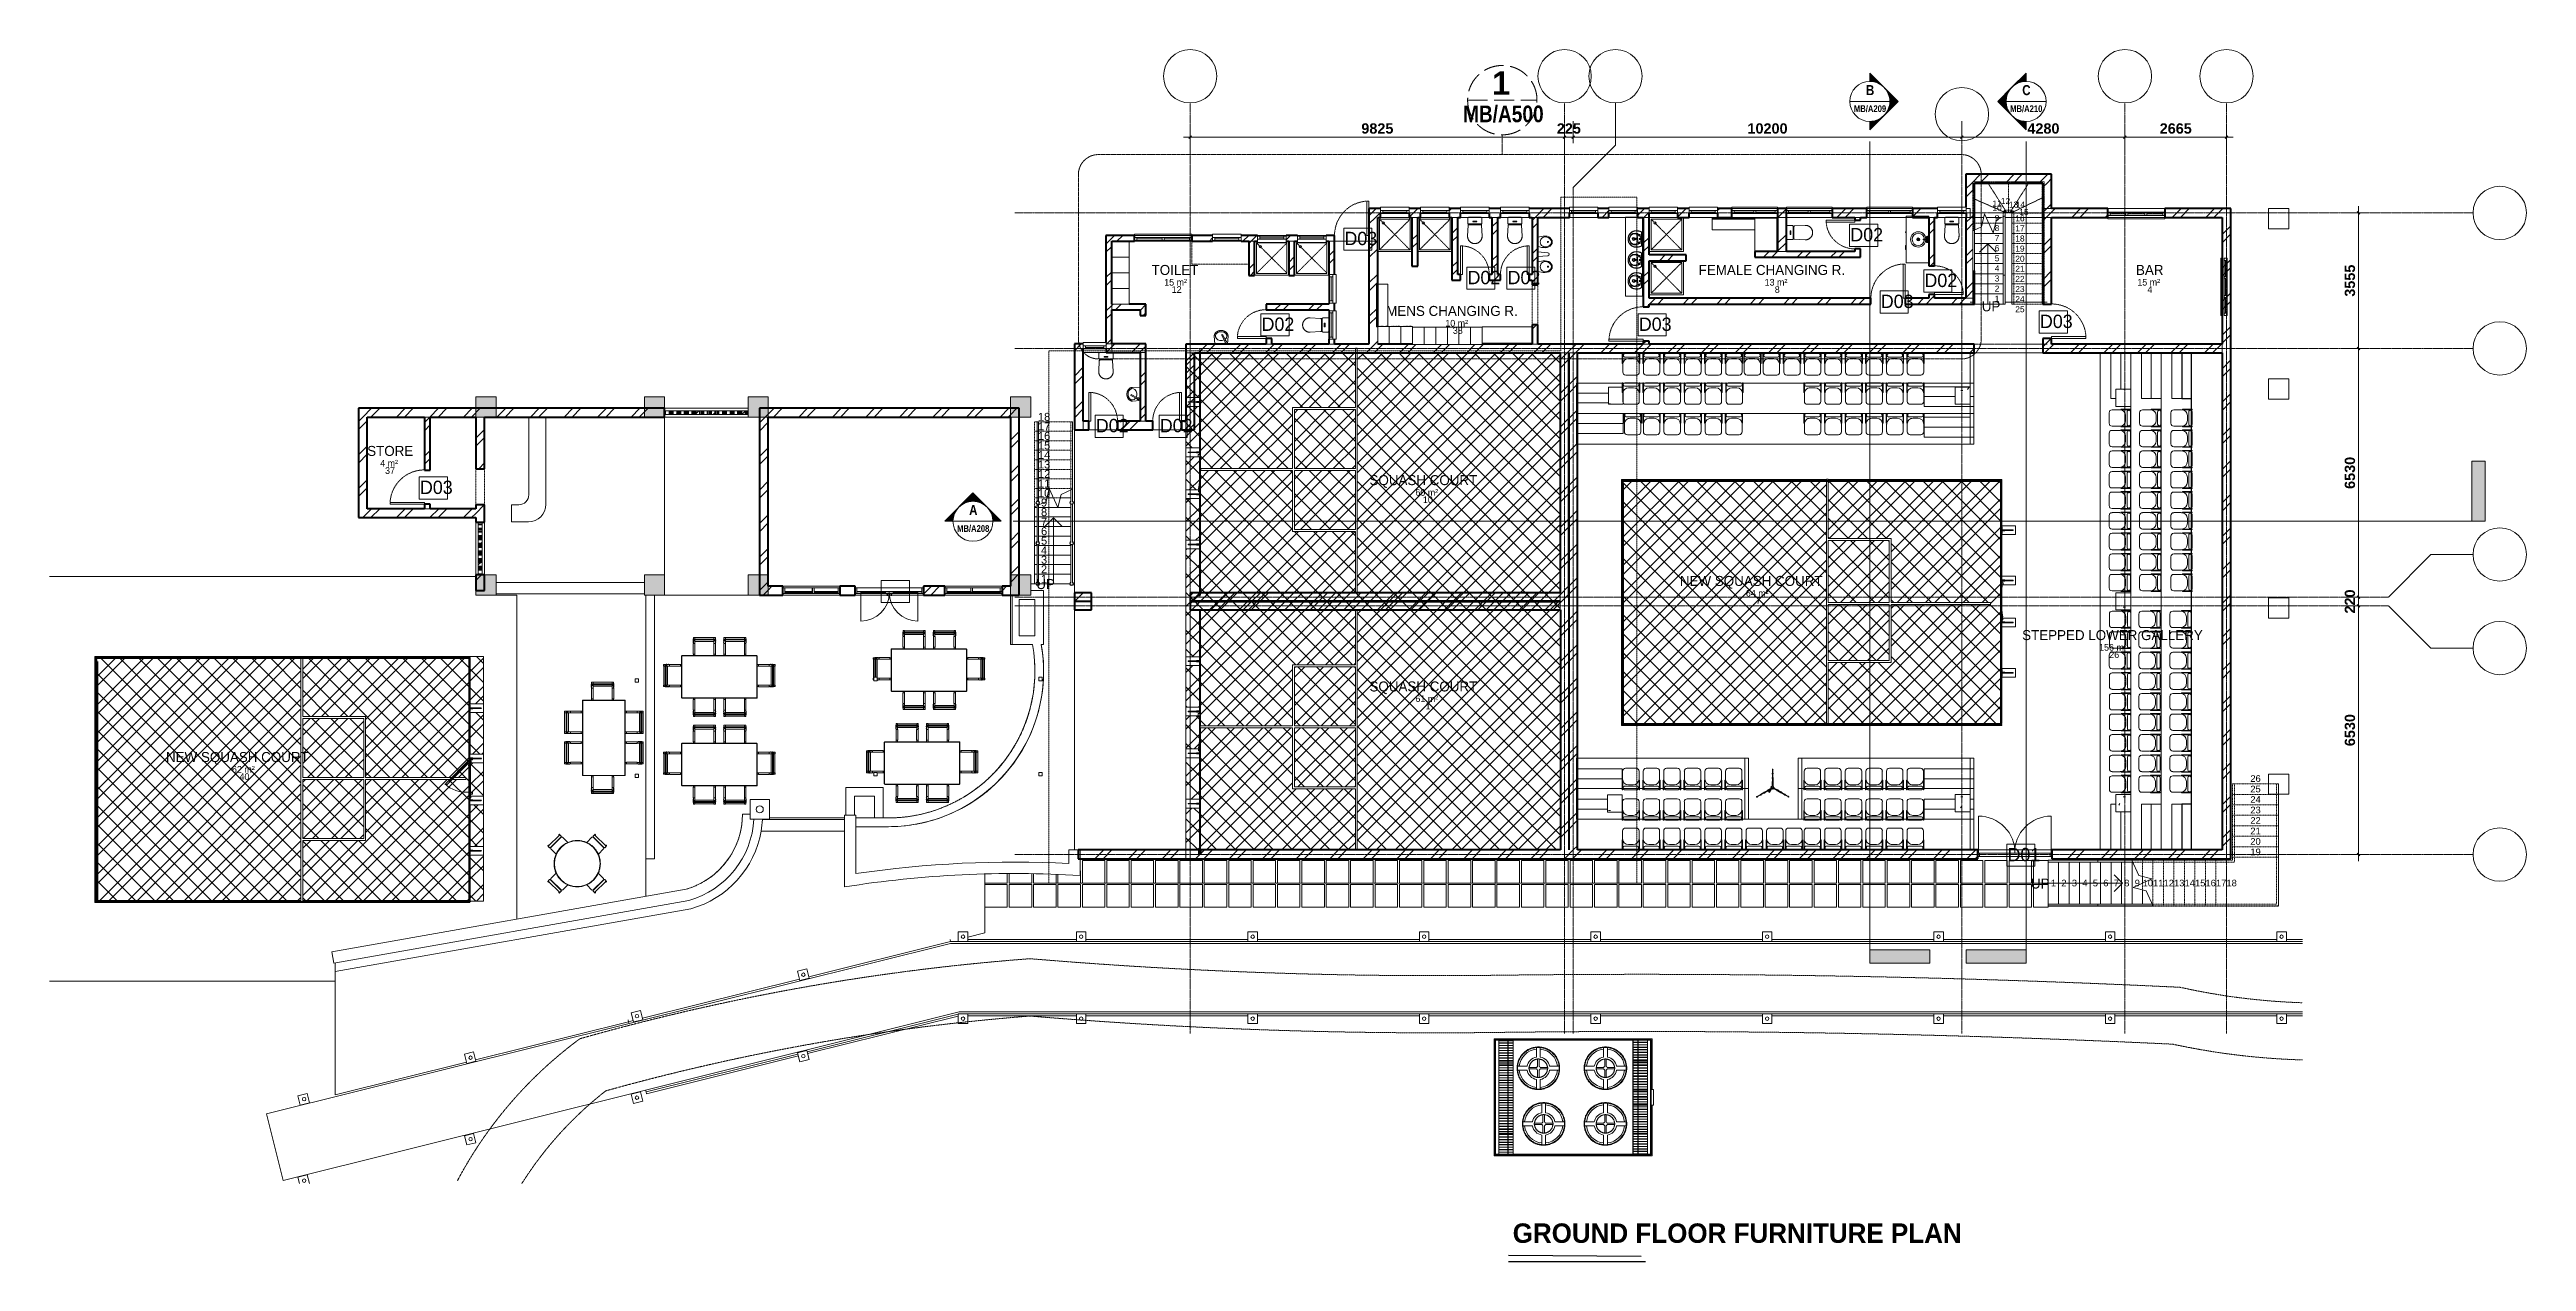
# Model space of a CAD drawing. Header units: inches. Extents: x 22 to 382261, y 22 to 371281.
# Drawn here: x 63488 to 128486, y 41170 to 72969 of the extents above; entities that cross this region are included whole.
import ezdxf

# ---------------------------------------------------------------- set-up
doc = ezdxf.new("R2010")
doc.units = ezdxf.units.IN
doc.header["$MEASUREMENT"] = 0
for name, pattern in [('_Tracejado médio', [4, 3, -1]), ('Dash', [6.35, 3.175, -3.175]), ('Grid Line 1_2_', [22.225, 12.7, -3.175, 3.175, -3.175]), ('Hidden', [7.14375, 4.7625, -2.38125]), ('Hidden 1_8_', [4.7625, 3.175, -1.5875]), ('Overhead', [3.96875, 2.38125, -1.5875])]:
    doc.linetypes.add(name, pattern=pattern)
for name, color, linetype, lineweight in [('A-ANNO-DIMS', 211, 'Continuous', 9), ('A-ANNO-SYMB', 150, 'Continuous', 9), ('A-AREA', 32, 'Continuous', 9), ('A-AREA-IDEN', 2, 'Continuous', 9), ('A-COLS', 52, 'Continuous', 9), ('A-DETL-GENF', 92, 'Continuous', 9), ('A-DETL-HDLN', 90, 'Hidden 1_8_', 9), ('A-DETL-THIN', 151, 'Continuous', 9), ('A-DOOR', 31, 'Continuous', 9), ('A-DOOR-GLAZ', 31, 'Continuous', 9), ('A-DOOR-HDLN', 31, 'Dash', 9), ('A-DOOR-IDEN', 31, 'Continuous', 9), ('A-FLOR', 192, 'Continuous', 9), ('A-FLOR-HRAL', 11, 'Continuous', 9), ('A-FLOR-HRAL-MBND', 5, 'Overhead', 9), ('A-FLOR-PATT', 8, 'Continuous', 9), ('A-GENM', 13, 'Continuous', 9), ('A-GLAZ', 151, 'Continuous', 9), ('A-GLAZ-CURT', 52, 'Continuous', 9), ('A-GLAZ-CWMG', 51, 'Continuous', 9), ('A-GLAZ-SILL', 1, 'Continuous', 9), ('A-WALL', 113, 'Continuous', 9), ('A-WALL-PATT', 111, 'Continuous', 9), ('E-LITE-EQPM', 33, 'Continuous', 9), ('G-ANNO-SYMB', 111, 'Continuous', 9), ('G-ANNO-TEXT', 231, 'Continuous', 9), ('G-IMPT', 8, 'Continuous', 9), ('I-FURN', 30, 'Continuous', 9), ('I-WALL', 2, 'Continuous', 9), ('P-PIPE', 3, 'Continuous', 9), ('P-SANR-FIXT', 6, 'Continuous', 9), ('Q-CASE', 31, 'Continuous', 9), ('Q-SPCQ', 91, 'Continuous', 9), ('S-GRID', 1, 'Continuous', 9), ('S-GRID-IDEN', 1, 'Continuous', 9), ('S-STRS', 31, 'Continuous', 9), ('S-STRS-ANNO', 31, 'Continuous', 9), ('S-STRS-IDEN', 31, 'Continuous', 9), ('S-STRS-MBND', 31, 'Overhead', 9)]:
    doc.layers.add(name, color=color, linetype=linetype, lineweight=lineweight)
doc.styles.add('Arial', font='arial.ttf', dxfattribs={"height": 506.015625})
doc.styles.add('Arial Narrow_B', font='ARIALNB.TTF', dxfattribs={"height": 255})
doc.styles.add('Arial Narrow_B_1', font='ARIALNB.TTF', dxfattribs={"height": 170})
doc.styles.add('Arial Narrow_B_2', font='ARIALNB.TTF', dxfattribs={"height": 437.5})
doc.styles.add('Arial_1', font='arial.ttf', dxfattribs={"height": 340})
doc.styles.add('Arial_2', font='arial.ttf', dxfattribs={"height": 250})
doc.styles.add('Arial_B', font='arialbd.ttf', dxfattribs={"height": 350.793651})
doc.styles.add('Arial_B_2', font='arialbd.ttf', dxfattribs={"height": 270.833333})
doc.styles.add('Century Gothic', font='GOTHIC.TTF', dxfattribs={"height": 255})
doc.styles.add('Century Gothic_1', font='GOTHIC.TTF', dxfattribs={"height": 1})
doc.styles.add('Century Gothic_B', font='GOTHICB.TTF', dxfattribs={"height": 510})
doc.styles.add('Gill Sans MT', font='GIL_____.TTF', dxfattribs={"height": 262.5})
doc.styles.add('Tw Cen MT Condensed', font='TCCM____.TTF', dxfattribs={"height": 1.35})
doc.dimstyles.new('2_2', dxfattribs={"dimscale": 304.8, "dimtxt": 267.818092, "dimasz": 0.227865, "dimexe": 1.377953, "dimexo": 0.0625, "dimgap": 0.287073, "dimtad": 1, "dimdec": 0, "dimzin": 0, "dimdsep": 46, "dimtxsty": 'Arial_B_2', "dimblk1": 'OBLIQUE', "dimblk2": 'OBLIQUE', "dimsah": 1, "dimcen": 0.09, "dimdle": 0.574147, "dimazin": 0, "dimtfac": 1, "dimtdec": 4, "dimtix": 1, "dimtmove": 0, "dimatfit": 3, "dimfxl": 0.574147, "dimfxlon": 1, "dimtvp": 1, "dimtolj": 1, "dimtzin": 0, "dimlwd": 18, "dimlwe": 18, "dimarcsym": 2})
pattern_1 = [(45, (101903.7, 56557.85), (-440.033, 440.033), []), (45, (101903.7, 57224.6), (-440.033, 440.033), [])]
pattern_2 = [(45, (101903.7, 56557.85), (-371.231, 371.231), []), (45, (102151.2, 56557.85), (-371.231, 371.231), []), (135, (101903.7, 56557.85), (-247.4874, -247.4874), [])]
pattern_3 = [(0, (101903.7, 56557.85), (1422.4, 355.6), [58.674, -1008.126, 58.674, -1008.126, -5689.6]), (0, (101903.7, 56557.85), (1422.4, 355.6), [-2133.6, 58.674, -2074.926, 58.674, -1008.126, -2489.2]), (0, (101903.7, 56557.85), (1422.4, 355.6), [-5334, 58.674, -652.526, 58.674, -1719.326]), (120, (102437.1, 56735.65), (-1019.1586, 1054.0345), [58.674, -1008.126, 58.674, -1008.126, -5689.6]), (120, (102437.1, 56735.65), (-1019.1586, 1054.0345), [-2133.6, 58.674, -2074.926, 58.674, -1008.126, -2489.2]), (120, (102437.1, 56735.65), (-1019.1586, 1054.0345), [-5334, 58.674, -652.526, 58.674, -1719.326]), (240, (102614.9, 57446.85), (-403.241, -1409.6345), [58.674, -1008.126, 58.674, -1008.126, -5689.6]), (240, (102614.9, 57446.85), (-403.241, -1409.6345), [-2133.6, 58.674, -2074.926, 58.674, -1008.126, -2489.2]), (240, (102614.9, 57446.85), (-403.241, -1409.6345), [-5334, 58.674, -652.526, 58.674, -1719.326])]
pattern_4 = [(45, (21378.8, -6883.2), (-440.033, 440.033), []), (45, (21378.8, -6216.44), (-440.033, 440.033), [])]
pattern_5 = [(45, (21178.8, -6883.2), (-440.033, 440.033), []), (45, (21178.8, -6216.44), (-440.033, 440.033), [])]
pattern_6 = [(45, (20978.8, -6883.2), (-440.033, 440.033), []), (45, (20978.8, -6216.44), (-440.033, 440.033), [])]
pattern_7 = [(315, (-2728.2, -27113.8), (440.033, 440.033), []), (315, (-2061.44, -27113.8), (440.033, 440.033), [])]
pattern_8 = [(315, (-2928.2, -27113.8), (440.033, 440.033), []), (315, (-2261.44, -27113.8), (440.033, 440.033), [])]
pattern_9 = [(315, (-3528.2, -27113.8), (440.033, 440.033), []), (315, (-2861.44, -27113.8), (440.033, 440.033), [])]
pattern_10 = [(315, (-3728.2, -27113.8), (440.033, 440.033), []), (315, (-3061.44, -27113.8), (440.033, 440.033), [])]

msp = doc.modelspace()

# ---------------------------------------------------------------- texts
at = {"layer": 'A-ANNO-SYMB', "linetype": '_Tracejado médio', "attachment_point": 1}
for s, insert, char_height, width, style in [('\\fArial|b1|i0|c0|p34|;1', (101341.8, 72395.1), 612.5, 589.24, 'Arial_B'), ('MB/A500', (100579, 71498.6), 437.5, 2553.375, 'Arial Narrow_B_2')]:
    msp.add_mtext(s, dxfattribs=dict(at, insert=insert, char_height=char_height, width=width, style=style))
at = {"layer": 'A-AREA-IDEN', "attachment_point": 1}
for s, insert, char_height, width, style in [('TOILET', (92407.4, 67316.4), 262.5, 1613.396, 'Gill Sans MT'), ('15 m²', (92738.2, 66950.3), 175, 813.713, 'Century Gothic_1'), ('FEMALE CHANGING R.', (106763.5, 67316.4), 262.5, 5008.543, 'Gill Sans MT'), ('13 m²', (108494.2, 66950.3), 175, 813.713, 'Century Gothic_1'), ('BAR', (118238.8, 67316.4), 262.5, 897.89, 'Gill Sans MT'), ('15 m²', (118273.8, 66950.3), 175, 813.713, 'Century Gothic_1'), ('12', (92935, 66758.9), 175, 336.709, 'Century Gothic_1'), ('8', (108760.2, 66758.9), 175, 168.354, 'Century Gothic_1'), ('4', (118539.8, 66758.9), 175, 168.354, 'Century Gothic_1'), ('MENS CHANGING R.', (98563.9, 66241.3), 262.5, 4573.627, 'Gill Sans MT'), ('10 m²', (100115.2, 65875.2), 175, 813.713, 'Century Gothic_1'), ('38', (100312.1, 65683.7), 175, 336.709, 'Century Gothic_1'), ('STORE', (71823.8, 62568.3), 262.5, 1473.101, 'Gill Sans MT'), ('4 m²', (72165, 62202.2), 175, 645.358, 'Century Gothic_1'), ('37', (72292.8, 62010.7), 175, 336.709, 'Century Gothic_1'), ('SQUASH COURT', (98125.8, 61801.8), 262.5, 3731.855, 'Gill Sans MT'), ('60 m²', (99329.8, 61435.7), 175, 813.713, 'Century Gothic_1'), ('10', (99526.7, 61244.2), 175, 336.709, 'Century Gothic_1'), ('NEW SQUASH COURT', (106270.9, 59157.2), 262.5, 5008.543, 'Gill Sans MT'), ('64 m²', (108001.6, 58791.1), 175, 813.713, 'Century Gothic_1'), ('7', (108267.6, 58599.7), 175, 168.354, 'Century Gothic_1'), ('STEPPED LOWER GALLERY', (115251.3, 57736), 262.5, 5878.374, 'Gill Sans MT'), ('156 m²', (117270.8, 57369.9), 175, 982.067, 'Century Gothic_1'), ('26', (117537.7, 57178.5), 175, 336.709, 'Century Gothic_1'), ('SQUASH COURT', (98125.8, 56388.2), 262.5, 3731.855, 'Gill Sans MT'), ('61 m²', (99329.8, 56022.1), 175, 813.713, 'Century Gothic_1'), ('1', (99595.8, 55830.7), 175, 168.354, 'Century Gothic_1'), ('NEW SQUASH COURT', (66544.7, 54536.1), 262.5, 5008.543, 'Gill Sans MT'), ('62 m²', (68275.4, 54170.1), 175, 813.713, 'Century Gothic_1'), ('40', (68472.3, 53978.6), 175, 336.709, 'Century Gothic_1')]:
    msp.add_mtext(s, dxfattribs=dict(at, insert=insert, char_height=char_height, width=width, style=style))
at = {"layer": 'A-DOOR-IDEN', "char_height": 350, "width": 785.654, "attachment_point": 1, "style": 'Tw Cen MT Condensed'}
for s, insert in [('D02', (110743.6, 68286.6)), ('D03', (97468.6, 68186.6)), ('D02', (100698.6, 67161.6)), ('D02', (101748.6, 67161.6)), ('D02', (112688.6, 67086.6)), ('D03', (111543.6, 66536.6)), ('D02', (95293.6, 65936.6)), ('D03', (105193.6, 65936.6)), ('D03', (115718.6, 66011.6)), ('D02', (90943.6, 63276.6)), ('D02', (92623.6, 63276.6)), ('D03', (73208.6, 61656.6)), ('D01', (114868.6, 52021.6))]:
    msp.add_mtext(s, dxfattribs=dict(at, insert=insert))
at = {"layer": 'G-ANNO-SYMB', "attachment_point": 1}
for s, insert, char_height, width, style in [('MB/A209', (110836.7, 71505.1), 175, 1038.185, 'Arial Narrow_B_1'), ('\\fArial Narrow|b1|i0|c0|p34|;B', (111154.3, 72035.4), 262.5, 266.561, 'Arial Narrow_B'), ('MB/A210', (114936.7, 71505.1), 175, 1038.185, 'Arial Narrow_B_1'), ('\\fArial Narrow|b1|i0|c0|p34|;C', (115254.3, 72035.4), 262.5, 266.561, 'Arial Narrow_B'), ('MB/A208', (87302.6, 60488.7), 175, 1038.185, 'Arial Narrow_B_1'), ('\\fArial Narrow|b1|i0|c0|p34|;A', (87620.2, 61019.1), 262.5, 266.561, 'Arial Narrow_B')]:
    msp.add_mtext(s, dxfattribs=dict(at, insert=insert, char_height=char_height, width=width, style=style))
at = {"layer": 'G-ANNO-TEXT', "color": 7, "insert": (101883, 42167.9), "char_height": 510, "width": 12967.389, "attachment_point": 1, "style": 'Century Gothic_B'}
msp.add_mtext('GROUND FLOOR FURNITURE PLAN', dxfattribs=at)
at = {"layer": 'S-STRS-ANNO', "attachment_point": 1, "line_spacing_factor": 0.941778}
for s, insert, char_height, width, style in [('11', (114471.3, 69004.7), 157.5, 290.727, 'Arial'), ('10', (114471.3, 68899.4), 157.5, 290.727, 'Arial'), ('12', (114694.4, 69073.7), 157.5, 290.727, 'Arial'), ('13', (114906.3, 68980.3), 157.5, 290.727, 'Arial'), ('14', (115081.5, 68980.3), 157.5, 290.727, 'Arial'), ('8', (114531.8, 68364.4), 157.5, 145.363, 'Arial'), ('9', (114531.8, 68629.4), 157.5, 145.363, 'Arial'), ('16', (115071.3, 68619.4), 157.5, 290.727, 'Arial'), ('17', (115071.3, 68354.4), 157.5, 290.727, 'Arial'), ('15', (115177, 68786.5), 157.5, 290.727, 'Arial'), ('6', (114531.8, 67834.4), 157.5, 145.363, 'Arial'), ('7', (114531.8, 68099.4), 157.5, 145.363, 'Arial'), ('18', (115071.3, 68089.4), 157.5, 290.727, 'Arial'), ('19', (115071.3, 67824.4), 157.5, 290.727, 'Arial'), ('4', (114531.8, 67304.4), 157.5, 145.363, 'Arial'), ('3', (114531.8, 67039.4), 157.5, 145.363, 'Arial'), ('5', (114531.8, 67569.4), 157.5, 145.363, 'Arial'), ('20', (115071.3, 67559.4), 157.5, 290.727, 'Arial'), ('21', (115071.3, 67294.4), 157.5, 290.727, 'Arial'), ('22', (115071.3, 67029.4), 157.5, 290.727, 'Arial'), ('2', (114531.8, 66774.4), 157.5, 145.363, 'Arial'), ('1', (114531.8, 66509.4), 157.5, 145.363, 'Arial'), ('23', (115071.3, 66764.4), 157.5, 290.727, 'Arial'), ('24', (115071.3, 66499.4), 157.5, 290.727, 'Arial'), ('25', (115071.3, 66234.4), 157.5, 290.727, 'Arial'), ('18', (89424.7, 63435.5), 208.36, 384.607, 'Arial_1'), ('17', (89424.7, 63185.5), 208.36, 384.607, 'Arial_1'), ('16', (89424.7, 62935.5), 208.36, 384.607, 'Arial_1'), ('15', (89424.7, 62685.5), 208.36, 384.607, 'Arial_1'), ('14', (89424.7, 62435.5), 208.36, 384.607, 'Arial_1'), ('13', (89424.7, 62185.5), 208.36, 384.607, 'Arial_1'), ('12', (89424.7, 61935.5), 208.36, 384.607, 'Arial_1'), ('11', (89424.7, 61685.5), 208.36, 384.607, 'Arial_1'), ('10', (89424.7, 61435.5), 208.36, 384.607, 'Arial_1'), ('9', (89504.8, 61185.5), 208.4, 192.304, 'Arial_1'), ('8', (89504.8, 60935.5), 208.4, 192.304, 'Arial_1'), ('7', (89504.8, 60685.5), 208.4, 192.304, 'Arial_1'), ('4', (89504.8, 59935.5), 208.4, 192.304, 'Arial_1'), ('5', (89504.8, 60185.5), 208.4, 192.304, 'Arial_1'), ('6', (89504.8, 60435.5), 208.4, 192.304, 'Arial_1'), ('3', (89504.8, 59685.5), 208.4, 192.304, 'Arial_1'), ('2', (89504.8, 59435.5), 208.4, 192.304, 'Arial_1'), ('1', (89504.8, 59185.5), 208.4, 192.304, 'Arial_1'), ('26', (121240.3, 53928.4), 175, 323.03, 'Arial_2'), ('25', (121240.3, 53653.4), 175, 323.03, 'Arial_2'), ('24', (121240.3, 53378.4), 175, 323.03, 'Arial_2'), ('23', (121240.3, 53103.4), 175, 323.03, 'Arial_2'), ('22', (121240.3, 52828.4), 175, 323.03, 'Arial_2'), ('21', (121240.3, 52553.4), 175, 323.03, 'Arial_2'), ('20', (121240.3, 52278.4), 175, 323.03, 'Arial_2'), ('19', (121240.3, 52003.4), 175, 323.03, 'Arial_2'), ('1', (116005.1, 51185.9), 175, 161.515, 'Arial_2'), ('2', (116280.1, 51185.9), 175, 161.515, 'Arial_2'), ('3', (116555.1, 51185.9), 175, 161.515, 'Arial_2'), ('4', (116830.1, 51185.9), 175, 161.515, 'Arial_2'), ('5', (117105.1, 51185.9), 175, 161.515, 'Arial_2'), ('6', (117380.1, 51185.9), 175, 161.515, 'Arial_2'), ('7', (117655.1, 51185.9), 175, 161.515, 'Arial_2'), ('8', (117930.1, 51185.9), 175, 161.515, 'Arial_2'), ('9', (118205.1, 51185.9), 175, 161.515, 'Arial_2'), ('10', (118412.8, 51185.9), 175, 323.03, 'Arial_2'), ('11', (118687.8, 51185.9), 175, 323.03, 'Arial_2'), ('12', (118962.8, 51185.9), 175, 323.03, 'Arial_2'), ('13', (119237.8, 51185.9), 175, 323.03, 'Arial_2'), ('14', (119512.8, 51185.9), 175, 323.03, 'Arial_2'), ('15', (119787.8, 51185.9), 175, 323.03, 'Arial_2'), ('16', (120062.8, 51185.9), 175, 323.03, 'Arial_2'), ('17', (120337.8, 51185.9), 175, 323.03, 'Arial_2'), ('18', (120612.8, 51185.9), 175, 323.03, 'Arial_2')]:
    msp.add_mtext(s, dxfattribs=dict(at, insert=insert, char_height=char_height, width=width, style=style))
at = {"layer": 'S-STRS-IDEN', "char_height": 262.5, "width": 542.968, "attachment_point": 1, "line_spacing_factor": 0.984502, "style": 'Century Gothic'}
for insert in [(114192.8, 66362.4), (89382.4, 59074.6), (115482.4, 51217.1)]:
    msp.add_mtext('UP', dxfattribs=dict(at, insert=insert))

# ---------------------------------------------------------------- blocks, each defined once
blk = doc.blocks.new('Walls 1 - Walls 1-356110-01-GROUND FLOOR FURNITURE PLAN')
at = {"layer": 'A-WALL'}
h = blk.add_hatch(dxfattribs=at)
h.set_pattern_fill('FP_1', color=256, style=0, pattern_type=2)
h.set_pattern_definition([(45, (0, 0), (-440.033, 440.033), []), (45, (0, 666.75), (-440.033, 440.033), [])])
h.paths.add_polyline_path([(-11069, 1708), (-11069, 1928), (-11519, 1928), (-11519, 1708)])
h.paths.add_polyline_path([(-11069, 1938), (-11069, 2158), (-11519, 2158), (-11519, 1938)])
at = {"layer": 'A-WALL', "lineweight": 50}
for p, q in [((-11069, 2158), (-11519, 2158)), ((-11519, 2158), (-11519, 1938)), ((-11069, 1938), (-11069, 2158)), ((-11519, 1938), (-11069, 1938)), ((-11069, 1928), (-11519, 1928)), ((-11519, 1928), (-11519, 1708)), ((-11519, 1708), (-11069, 1708)), ((-11069, 1708), (-11069, 1928))]:
    blk.add_line(p, q, dxfattribs=at)
blk = doc.blocks.new('M_Single-Flush - d02  toilet 750 by 2100-458073-01-GROUND FLOOR FURNITURE PLAN')
at = {"layer": 'A-DOOR'}
for p, q in [((375, -115), (324, -115)), ((324, -115), (324, -865)), ((375, -115), (375, -865)), ((375, -865), (324, -865))]:
    blk.add_line(p, q, dxfattribs=at)
at = {"layer": 'A-DOOR-HDLN'}
blk.add_arc((375, -115), 752, 180, 266.10967, dxfattribs=at)
blk = doc.blocks.new('M_Single-Flush - d02  toilet 750 by 2100-458074-01-GROUND FLOOR FURNITURE PLAN')
at = {"layer": 'A-DOOR'}
for p, q in [((375, 865), (324, 865)), ((324, 115), (324, 865)), ((375, 115), (375, 865)), ((375, 115), (324, 115))]:
    blk.add_line(p, q, dxfattribs=at)
at = {"layer": 'A-DOOR-HDLN'}
blk.add_arc((375, 115), 752, 93.89033, 180, dxfattribs=at)
blk = doc.blocks.new('M_Single-Flush - d02  toilet 750 by 2100-458075-01-GROUND FLOOR FURNITURE PLAN')
at = {"layer": 'A-DOOR'}
for p, q in [((375, -75), (324, -75)), ((324, -75), (324, -825)), ((375, -75), (375, -825)), ((375, -825), (324, -825))]:
    blk.add_line(p, q, dxfattribs=at)
at = {"layer": 'A-DOOR-HDLN'}
blk.add_arc((375, -75), 752, 180, 266.10967, dxfattribs=at)
blk = doc.blocks.new('M_Single-Flush - 900 by 2100-911137-01-GROUND FLOOR FURNITURE PLAN')
at = {"layer": 'A-DOOR'}
for p, q in [((450, 975), (399, 975)), ((399, 75), (399, 975)), ((450, 75), (450, 975)), ((450, 75), (399, 75))]:
    blk.add_line(p, q, dxfattribs=at)
at = {"layer": 'A-DOOR-HDLN'}
blk.add_arc((450, 75), 902, 93.2424, 180, dxfattribs=at)
blk = doc.blocks.new('M_Single-Flush - d02  toilet 750 by 2100-458076-01-GROUND FLOOR FURNITURE PLAN')
at = {"layer": 'A-DOOR'}
for p, q in [((375, 825), (324, 825)), ((324, 75), (324, 825)), ((375, 75), (375, 825)), ((375, 75), (324, 75))]:
    blk.add_line(p, q, dxfattribs=at)
at = {"layer": 'A-DOOR-HDLN'}
blk.add_arc((375, 75), 752, 93.89033, 180, dxfattribs=at)
blk = doc.blocks.new('M_Single-Flush - 900 by 2100-458079-01-GROUND FLOOR FURNITURE PLAN')
at = {"layer": 'A-DOOR'}
for p, q in [((450, 1015), (399, 1015)), ((399, 115), (399, 1015)), ((450, 115), (450, 1015)), ((450, 115), (399, 115))]:
    blk.add_line(p, q, dxfattribs=at)
at = {"layer": 'A-DOOR-HDLN'}
blk.add_arc((450, 115), 902, 93.2424, 180, dxfattribs=at)
blk = doc.blocks.new('Dbl Plain - 1500 by 900-492825-01-GROUND FLOOR FURNITURE PLAN')
at = {"layer": 'A-GLAZ'}
for p, q in [((-1035, 50), (465, 50)), ((-1035, -33), (-1035, 50)), ((-975, 50), (-975, -33)), ((-975, 8), (-310, 8)), ((-310, 50), (-310, -33)), ((-260, 50), (-260, -33)), ((-260, 8), (405, 8)), ((405, 50), (405, -33)), ((465, 50), (465, -33)), ((465, -33), (-1035, -33))]:
    blk.add_line(p, q, dxfattribs=at)
at = {"layer": 'A-GLAZ-SILL'}
for p, q in [((-1035, -121), (-1035, -85)), ((465, -121), (-1035, -121)), ((465, -85), (465, -121))]:
    blk.add_line(p, q, dxfattribs=at)
blk = doc.blocks.new('Windows_Sgl_Plain - 750 by 600-492824-01-GROUND FLOOR FURNITURE PLAN')
at = {"layer": 'A-GLAZ'}
for p, q in [((-375, 121), (-375, -50)), ((375, 121), (-375, 121)), ((375, 33), (-375, 33)), ((-375, 33), (-375, 25)), ((-315, 33), (-315, -50)), ((315, -50), (315, 33)), ((375, -50), (375, 121)), ((375, 25), (375, 33)), ((-375, -50), (375, -50)), ((375, -50), (-375, -50)), ((-315, -8), (315, -8))]:
    blk.add_line(p, q, dxfattribs=at)
at = {"layer": 'A-GLAZ-SILL'}
for p, q in [((-375, 121), (-375, 85)), ((375, 121), (-375, 121)), ((375, 85), (375, 121))]:
    blk.add_line(p, q, dxfattribs=at)
blk = doc.blocks.new('Windows_Sgl_Plain - 750 by 600-492826-01-GROUND FLOOR FURNITURE PLAN')
at = {"layer": 'A-GLAZ'}
for p, q in [((-375, 50), (375, 50)), ((-375, -121), (-375, 50)), ((375, 50), (-375, 50)), ((-315, -33), (-315, 50)), ((-315, 8), (315, 8)), ((315, 50), (315, -33)), ((375, 50), (375, -121)), ((-375, -33), (-375, -25)), ((375, -33), (-375, -33)), ((375, -121), (-375, -121)), ((375, -25), (375, -33))]:
    blk.add_line(p, q, dxfattribs=at)
at = {"layer": 'A-GLAZ-SILL'}
for p, q in [((-375, -121), (-375, -85)), ((375, -121), (-375, -121)), ((375, -85), (375, -121))]:
    blk.add_line(p, q, dxfattribs=at)
blk = doc.blocks.new('Windows_Sgl_Plain - 750 by 600-438113-01-GROUND FLOOR FURNITURE PLAN')
at = {"layer": 'A-GLAZ'}
for p, q in [((-375, 10), (375, 10)), ((-375, -161), (-375, 10)), ((375, 10), (-375, 10)), ((-315, -73), (-315, 10)), ((315, 10), (315, -73)), ((375, 10), (375, -161)), ((-375, -73), (-375, -25)), ((375, -73), (-375, -73)), ((375, -161), (-375, -161)), ((-315, -32), (315, -32)), ((375, -25), (375, -73))]:
    blk.add_line(p, q, dxfattribs=at)
at = {"layer": 'A-GLAZ-SILL'}
for p, q in [((-375, -161), (-375, -125)), ((375, -161), (-375, -161)), ((375, -125), (375, -161))]:
    blk.add_line(p, q, dxfattribs=at)
blk = doc.blocks.new('Dbl Plain - 1200 by 600-438114-01-GROUND FLOOR FURNITURE PLAN')
at = {"layer": 'A-GLAZ'}
for p, q in [((-885, 10), (315, 10)), ((-885, -73), (-885, 10)), ((-825, 10), (-825, -73)), ((-310, 10), (-310, -73)), ((-260, 10), (-260, -73)), ((255, 10), (255, -73)), ((315, 10), (315, -73)), ((315, -73), (-885, -73)), ((-825, -32), (-310, -32)), ((-260, -32), (255, -32))]:
    blk.add_line(p, q, dxfattribs=at)
at = {"layer": 'A-GLAZ-SILL'}
for p, q in [((-885, -161), (-885, -125)), ((315, -161), (-885, -161)), ((315, -125), (315, -161))]:
    blk.add_line(p, q, dxfattribs=at)
blk = doc.blocks.new('Windows_Sgl_Plain - 600 by 600-438116-01-GROUND FLOOR FURNITURE PLAN')
at = {"layer": 'A-GLAZ'}
for p, q in [((-300, 161), (-300, -10)), ((300, 161), (-300, 161)), ((300, 73), (-300, 73)), ((-300, 73), (-300, 25)), ((-240, 73), (-240, -10)), ((-240, 32), (240, 32)), ((240, -10), (240, 73)), ((300, -10), (300, 161)), ((300, 25), (300, 73)), ((-300, -10), (300, -10)), ((300, -10), (-300, -10))]:
    blk.add_line(p, q, dxfattribs=at)
at = {"layer": 'A-GLAZ-SILL'}
for p, q in [((-300, 161), (-300, 125)), ((300, 161), (-300, 161)), ((300, 125), (300, 161))]:
    blk.add_line(p, q, dxfattribs=at)
blk = doc.blocks.new('Windows_Sgl_Plain - 750 by 900-492823-01-GROUND FLOOR FURNITURE PLAN')
at = {"layer": 'A-GLAZ'}
for p, q in [((-375, 121), (-375, -50)), ((375, 121), (-375, 121)), ((375, 33), (-375, 33)), ((-375, 33), (-375, 25)), ((-315, 33), (-315, -50)), ((315, -50), (315, 33)), ((375, -50), (375, 121)), ((375, 25), (375, 33)), ((-375, -50), (375, -50)), ((375, -50), (-375, -50)), ((-315, -8), (315, -8))]:
    blk.add_line(p, q, dxfattribs=at)
at = {"layer": 'A-GLAZ-SILL'}
for p, q in [((-375, 121), (-375, 85)), ((375, 121), (-375, 121)), ((375, 85), (375, 121))]:
    blk.add_line(p, q, dxfattribs=at)
blk = doc.blocks.new('Dbl Plain - 1200 by 600-438118-01-GROUND FLOOR FURNITURE PLAN')
at = {"layer": 'A-GLAZ'}
for p, q in [((-885, 73), (-885, -10)), ((315, 73), (-885, 73)), ((-825, -10), (-825, 73)), ((-825, 32), (-310, 32)), ((-310, -10), (-310, 73)), ((-260, -10), (-260, 73)), ((-260, 32), (255, 32)), ((255, -10), (255, 73)), ((315, -10), (315, 73)), ((-885, -10), (315, -10))]:
    blk.add_line(p, q, dxfattribs=at)
at = {"layer": 'A-GLAZ-SILL'}
for p, q in [((315, 161), (-885, 161)), ((-885, 161), (-885, 125)), ((315, 125), (315, 161))]:
    blk.add_line(p, q, dxfattribs=at)
blk = doc.blocks.new('Water_Closet_Toilet_19179_0001 - 540 x 360mm-369814-01-GROUND FLOOR FURNITURE PLAN')
at = {"layer": 'P-SANR-FIXT'}
for p, q in [((-190, 334), (-174, 62)), ((-174, 62), (-171, 19)), ((-152, 20), (-153, 45)), ((-149, 38), (149, 38)), ((145, 20), (-145, 20)), ((153, 45), (152, 20)), ((171, 19), (174, 62)), ((174, 62), (190, 334)), ((-185, 0), (-185, -135)), ((-145, -155), (-5, -155)), ((-40, -34), (40, -34)), ((7, -34), (-40, -34)), ((-40, -54), (40, -54)), ((-40, -54), (7, -54)), ((-5, -155), (0, -155)), ((0, -155), (145, -155)), ((7, -34), (7, -54)), ((40, -34), (7, -34)), ((7, -34), (7, -54)), ((7, -54), (7, -34)), ((7, -54), (40, -54)), ((185, -135), (185, 0))]:
    blk.add_line(p, q, dxfattribs=at)
at = {"layer": 'P-SANR-FIXT', "flags": 128}
for points in [[(190, 334), (190, 341), (190, 349), (190, 357), (189, 364), (188, 372), (187, 379), (185, 387), (183, 394), (181, 401), (179, 409), (176, 416), (173, 423), (170, 430), (166, 436), (163, 443), (159, 449), (154, 456), (150, 462), (145, 468), (140, 473), (135, 479), (129, 484), (123, 489), (118, 494), (112, 498), (105, 503), (99, 507), (92, 511), (86, 514), (79, 518), (72, 521), (65, 523), (58, 526), (50, 528), (43, 530), (35, 531), (28, 533), (20, 534), (13, 534), (5, 535), (-2, 535), (-10, 534), (-18, 534), (-25, 533), (-33, 532), (-40, 530), (-47, 529), (-55, 527), (-62, 524), (-69, 522), (-76, 519), (-83, 516), (-90, 512), (-96, 508), (-103, 504), (-109, 500), (-115, 496), (-121, 491), (-127, 486), (-133, 481), (-138, 475), (-143, 470), (-148, 464), (-153, 458), (-157, 452), (-161, 445), (-165, 439), (-169, 432), (-172, 425), (-175, 418), (-178, 411), (-180, 404), (-183, 397), (-185, 390), (-186, 382), (-188, 375), (-189, 367), (-189, 360), (-190, 352), (-190, 344), (-190, 337), (-190, 334)], [(190, 334), (190, 341), (190, 349), (190, 357), (189, 364), (188, 372), (187, 379), (185, 387), (183, 394), (181, 401), (179, 409), (176, 416), (173, 423), (170, 430), (166, 436), (163, 443), (159, 449), (154, 456), (150, 462), (145, 468), (140, 473), (135, 479), (129, 484), (123, 489), (118, 494), (112, 498), (105, 503), (99, 507), (92, 511), (86, 514), (79, 518), (72, 521), (65, 523), (58, 526), (50, 528), (43, 530), (35, 531), (28, 533), (20, 534), (13, 534), (5, 535), (-2, 535), (-10, 534), (-18, 534), (-25, 533), (-33, 532), (-40, 530), (-47, 529), (-55, 527), (-62, 524), (-69, 522), (-76, 519), (-83, 516), (-90, 512), (-96, 508), (-103, 504), (-109, 500), (-115, 496), (-121, 491), (-127, 486), (-133, 481), (-138, 475), (-143, 470), (-148, 464), (-153, 458), (-157, 452), (-161, 445), (-165, 439), (-169, 432), (-172, 425), (-175, 418), (-178, 411), (-180, 404), (-183, 397), (-185, 390), (-186, 382), (-188, 375), (-189, 367), (-189, 360), (-190, 352), (-190, 344), (-190, 337), (-190, 334)], [(-187, 379), (-187, 375), (-188, 367), (-189, 360), (-190, 352), (-190, 344), (-190, 337), (-189, 334)], [(-172, 425), (-175, 418), (-178, 411), (-180, 404), (-182, 397), (-184, 389), (-185, 384)], [(-174, 62), (-174, 61), (-174, 60), (-174, 59), (-174, 58), (-173, 57), (-173, 56), (-173, 55), (-173, 54), (-172, 53), (-172, 52), (-171, 52), (-171, 51), (-170, 50), (-170, 49), (-169, 48), (-168, 47), (-168, 47), (-167, 46), (-166, 45), (-166, 45), (-165, 44), (-164, 43), (-163, 43), (-162, 42), (-162, 42), (-161, 41), (-160, 41), (-159, 40), (-158, 40), (-157, 40), (-156, 39), (-155, 39), (-154, 39), (-153, 39), (-152, 39), (-151, 38), (-150, 38), (-149, 38)], [(-174, 62), (-174, 61), (-174, 60), (-174, 59), (-174, 58), (-173, 57), (-173, 56), (-173, 55), (-173, 54), (-172, 53), (-172, 52), (-171, 52), (-171, 51), (-170, 50), (-170, 49), (-169, 48), (-168, 47), (-168, 47), (-167, 46), (-166, 45), (-166, 45), (-165, 44), (-164, 43), (-163, 43), (-162, 42), (-162, 42), (-161, 41), (-160, 41), (-159, 40), (-158, 40), (-157, 40), (-156, 39), (-155, 39), (-154, 39), (-153, 39), (-152, 39), (-151, 38), (-150, 38), (-149, 38)], [(-148, 463), (-152, 458), (-157, 452), (-161, 445), (-165, 439), (-168, 432)], [(-165, 20), (-159, 20), (-152, 20), (-145, 20)], [(-115, 495), (-121, 491), (-127, 486), (-132, 481), (-138, 475), (-143, 470), (-147, 464)], [(-76, 518), (-83, 515), (-90, 512), (-96, 508), (-103, 504), (-108, 501)], [(-29, 532), (-33, 532), (-40, 530), (-47, 528), (-55, 526), (-62, 524), (-68, 522)], [(23, 533), (20, 533), (13, 534), (5, 534), (-2, 534), (-10, 534), (-18, 534), (-20, 533)], [(65, 523), (57, 525), (50, 528), (43, 529), (35, 531), (28, 532)], [(108, 501), (105, 503), (99, 507), (92, 510), (85, 514), (79, 517), (75, 519)], [(140, 473), (134, 479), (129, 484), (123, 489), (117, 494), (115, 495)], [(145, 20), (152, 20), (159, 20), (165, 20)], [(170, 430), (166, 436), (162, 443), (158, 449), (154, 455), (149, 461)], [(149, 38), (150, 38), (151, 39), (152, 39), (153, 39), (154, 39), (155, 39), (156, 39), (157, 40), (158, 40), (159, 40), (160, 41), (161, 41), (162, 42), (163, 42), (163, 43), (164, 43), (165, 44), (166, 45), (167, 45), (167, 46), (168, 47), (169, 47), (169, 48), (170, 49), (170, 50), (171, 51), (171, 52), (172, 53), (172, 53), (173, 54), (173, 55), (173, 56), (174, 57), (174, 58), (174, 59), (174, 60), (174, 61), (174, 62)], [(149, 38), (150, 38), (151, 39), (152, 39), (153, 39), (154, 39), (155, 39), (156, 39), (157, 40), (158, 40), (159, 40), (160, 41), (161, 41), (162, 42), (163, 42), (163, 43), (164, 43), (165, 44), (166, 45), (167, 45), (167, 46), (168, 47), (169, 47), (169, 48), (170, 49), (170, 50), (171, 51), (171, 52), (172, 53), (172, 53), (173, 54), (173, 55), (173, 56), (174, 57), (174, 58), (174, 59), (174, 60), (174, 61), (174, 62)], [(185, 384), (185, 387), (183, 394), (181, 401), (179, 409), (176, 416), (173, 423)], [(189, 334), (190, 341), (190, 349), (189, 357), (189, 364), (188, 372), (187, 379)], [(-145, -155), (-152, -155), (-159, -155), (-165, -155)], [(165, -155), (159, -155), (152, -155), (145, -155)]]:
    blk.add_lwpolyline(points, dxfattribs=at)
at = {"layer": 'P-SANR-FIXT'}
for centre, radius, start, end in [((0, 345), 190, 178.91316, 183.24989), ((0, 345), 190, 168.90376, 175.5346), ((0, 345), 190, 154.55762, 158.68222), ((-149, 63), 25, 183.24989, 270), ((0, 345), 190, 149.65511, 150.79764), ((0, 345), 190, 138.38324, 143.42068), ((0, 345), 190, 104.49894, 111.51921), ((0, 345), 190, 82.82693, 91.63919), ((0, 345), 190, 36.57932, 46.35698), ((149, 63), 25, 270, 356.75011), ((0, 345), 190, 29.20236, 30.34489), ((0, 345), 190, 21.31778, 25.44238), ((0, 345), 190, 4.4654, 11.09624), ((0, 345), 190, 356.75011, 1.08684), ((-39, -44), 10, 91.77042, 268.22958), ((-39, -44), 10, 106.47535, 253.52465), ((39, -44), 10, 271.77042, 88.22958), ((39, -44), 10, 271.77042, 73.52465)]:
    blk.add_arc(centre, radius, start, end, dxfattribs=at)
for points, knots in [([(-185, 0), (-185, 1), (-185, 4), (-184, 7), (-182, 10), (-180, 14), (-177, 16), (-172, 19), (-168, 20), (-165, 20)], [0, 0, 0, 0, 0.125, 0.25, 0.375, 0.5, 0.625, 0.75, 1, 1, 1, 1]), ([(165, 20), (167, 20), (170, 19), (174, 18), (178, 15), (181, 12), (183, 10), (183, 8), (185, 5), (185, 2), (185, 0)], [0, 0, 0, 0, 0.142857, 0.285714, 0.428571, 0.571429, 0.678571, 0.732143, 0.785714, 1, 1, 1, 1]), ([(-166, -155), (-167, -155), (-170, -154), (-174, -153), (-178, -150), (-181, -147), (-183, -145), (-183, -143), (-185, -140), (-185, -137), (-185, -135)], [0.0280724, 0.0280724, 0.0280724, 0.0280724, 0.1428571, 0.2857143, 0.4285714, 0.5714286, 0.6785714, 0.7321429, 0.7857143, 1, 1, 1, 1]), ([(185, -135), (185, -136), (185, -139), (184, -142), (182, -146), (180, -149), (177, -151), (172, -154), (169, -155), (166, -155)], [0, 0, 0, 0, 0.125, 0.25, 0.375, 0.5, 0.625, 0.75, 0.968386, 0.968386, 0.968386, 0.968386])]:
    blk.add_open_spline(points, degree=3, knots=knots, dxfattribs=at)
blk = doc.blocks.new('Water_Closet_Toilet_19179_0001 - 540 x 360mm-368831-01-GROUND FLOOR FURNITURE PLAN')
at = {"layer": 'P-SANR-FIXT'}
for p, q in [((-185, 135), (-185, 0)), ((-152, 155), (-145, 155)), ((0, 155), (-145, 155)), ((-40, 54), (40, 54)), ((7, 54), (-40, 54)), ((-40, 34), (40, 34)), ((-40, 34), (7, 34)), ((145, 155), (0, 155)), ((7, 34), (7, 54)), ((40, 54), (7, 54)), ((7, 54), (7, 34)), ((7, 34), (7, 54)), ((7, 34), (40, 34)), ((185, 0), (185, 135)), ((-174, -62), (-190, -334)), ((-171, -19), (-174, -62)), ((-153, -45), (-152, -20)), ((149, -38), (-149, -38)), ((-145, -20), (145, -20)), ((152, -20), (153, -45)), ((174, -62), (171, -19)), ((190, -334), (174, -62))]:
    blk.add_line(p, q, dxfattribs=at)
at = {"layer": 'P-SANR-FIXT', "flags": 128}
for points in [[(-165, 155), (-159, 155), (-152, 155)], [(145, 155), (152, 155), (159, 155), (165, 155)], [(-190, -334), (-190, -341), (-190, -349), (-190, -357), (-189, -364), (-188, -372), (-187, -379), (-185, -387), (-183, -394), (-181, -401), (-179, -409), (-176, -416), (-173, -423), (-170, -430), (-166, -436), (-163, -443), (-159, -449), (-154, -456), (-150, -462), (-145, -468), (-140, -473), (-135, -479), (-129, -484), (-123, -489), (-118, -494), (-112, -498), (-105, -503), (-99, -507), (-92, -511), (-86, -514), (-79, -518), (-72, -521), (-65, -523), (-58, -526), (-50, -528), (-43, -530), (-35, -531), (-28, -533), (-20, -534), (-13, -534), (-5, -535), (2, -535), (10, -534), (18, -534), (25, -533), (33, -532), (40, -530), (47, -529), (55, -527), (62, -524), (69, -522), (76, -519), (83, -516), (90, -512), (96, -508), (103, -504), (109, -500), (115, -496), (121, -491), (127, -486), (133, -481), (138, -475), (143, -470), (148, -464), (153, -458), (157, -452), (161, -445), (165, -439), (169, -432), (172, -425), (175, -418), (178, -411), (180, -404), (183, -397), (185, -390), (186, -382), (188, -375), (189, -367), (189, -360), (190, -352), (190, -344), (190, -337), (190, -334)], [(-190, -334), (-190, -341), (-190, -349), (-190, -357), (-189, -364), (-188, -372), (-187, -379), (-185, -387), (-183, -394), (-181, -401), (-179, -409), (-176, -416), (-173, -423), (-170, -430), (-166, -436), (-163, -443), (-159, -449), (-154, -456), (-150, -462), (-145, -468), (-140, -473), (-135, -479), (-129, -484), (-123, -489), (-118, -494), (-112, -498), (-105, -503), (-99, -507), (-92, -511), (-86, -514), (-79, -518), (-72, -521), (-65, -523), (-58, -526), (-50, -528), (-43, -530), (-35, -531), (-28, -533), (-20, -534), (-13, -534), (-5, -535), (2, -535), (10, -534), (18, -534), (25, -533), (33, -532), (40, -530), (47, -529), (55, -527), (62, -524), (67, -522)], [(-189, -334), (-190, -341), (-190, -349), (-189, -357), (-189, -364), (-188, -372), (-187, -379)], [(-185, -384), (-185, -387), (-183, -394), (-181, -401), (-179, -409), (-176, -416), (-173, -423)], [(-149, -38), (-150, -38), (-151, -39), (-152, -39), (-153, -39), (-154, -39), (-155, -39), (-156, -39), (-157, -40), (-158, -40), (-159, -40), (-160, -41), (-161, -41), (-162, -42), (-163, -42), (-163, -43), (-164, -43), (-165, -44), (-166, -45), (-167, -45), (-167, -46), (-168, -47), (-169, -47), (-169, -48), (-170, -49), (-170, -50), (-171, -51), (-171, -52), (-172, -53), (-172, -53), (-173, -54), (-173, -55), (-173, -56), (-174, -57), (-174, -58), (-174, -59), (-174, -60), (-174, -61), (-174, -62)], [(-149, -38), (-150, -38), (-151, -39), (-152, -39), (-153, -39), (-154, -39), (-155, -39), (-156, -39), (-157, -40), (-158, -40), (-159, -40), (-160, -41), (-161, -41), (-162, -42), (-163, -42), (-163, -43), (-164, -43), (-165, -44), (-166, -45), (-167, -45), (-167, -46), (-168, -47), (-169, -47), (-169, -48), (-170, -49), (-170, -50), (-171, -51), (-171, -52), (-172, -53), (-172, -53), (-173, -54), (-173, -55), (-173, -56), (-174, -57), (-174, -58), (-174, -59), (-174, -60), (-174, -61), (-174, -62)], [(-170, -430), (-166, -436), (-162, -443), (-158, -449), (-154, -455), (-149, -461)], [(-145, -20), (-152, -20), (-159, -20), (-165, -20)], [(-148, -464), (-145, -467), (-140, -473), (-134, -479), (-129, -484), (-123, -489), (-117, -494), (-115, -495)], [(-108, -501), (-105, -503), (-99, -507), (-92, -510), (-85, -514), (-79, -517), (-75, -519)], [(-68, -522), (-65, -523), (-57, -525), (-50, -528), (-43, -529), (-35, -531), (-28, -532)], [(-20, -533), (-13, -534), (-5, -534), (2, -534), (10, -534), (18, -534), (23, -533)], [(29, -532), (33, -532), (40, -530), (47, -528), (55, -526), (62, -524), (66, -523)], [(69, -522), (76, -519), (83, -516), (90, -512), (96, -508), (103, -504), (109, -500), (115, -496), (121, -491), (127, -486), (133, -481), (138, -475), (143, -470), (148, -464), (153, -458), (157, -452), (161, -445), (165, -439), (169, -432), (172, -425), (175, -418), (178, -411), (180, -404), (183, -397), (185, -390), (186, -382), (188, -375), (189, -367), (189, -360), (190, -352), (190, -344), (190, -337), (190, -334)], [(76, -518), (83, -515), (90, -512), (96, -508), (103, -504), (108, -501)], [(115, -495), (121, -491), (127, -486), (132, -481), (138, -475)], [(165, -20), (159, -20), (152, -20), (145, -20)], [(148, -463), (152, -458), (157, -452), (161, -445), (165, -439), (168, -432)], [(174, -62), (174, -61), (174, -60), (174, -59), (174, -58), (173, -57), (173, -56), (173, -55), (173, -54), (172, -53), (172, -52), (171, -52), (171, -51), (170, -50), (170, -49), (169, -48), (168, -47), (168, -47), (167, -46), (166, -45), (166, -45), (165, -44), (164, -43), (163, -43), (162, -42), (162, -42), (161, -41), (160, -41), (159, -40), (158, -40), (157, -40), (156, -39), (155, -39), (154, -39), (153, -39), (152, -39), (151, -38), (150, -38), (149, -38)], [(174, -62), (174, -61), (174, -60), (174, -59), (174, -58), (173, -57), (173, -56), (173, -55), (173, -54), (172, -53), (172, -52), (171, -52), (171, -51), (170, -50), (170, -49), (169, -48), (168, -47), (168, -47), (167, -46), (166, -45), (166, -45), (165, -44), (164, -43), (163, -43), (162, -42), (162, -42), (161, -41), (160, -41), (159, -40), (158, -40), (157, -40), (156, -39), (155, -39), (154, -39), (153, -39), (152, -39), (151, -38), (150, -38), (149, -38)], [(172, -425), (175, -418), (178, -411), (180, -404), (182, -397), (184, -389), (185, -384)], [(187, -379), (187, -375), (188, -367), (189, -360), (190, -352), (190, -344), (190, -337), (189, -334)]]:
    blk.add_lwpolyline(points, dxfattribs=at)
at = {"layer": 'P-SANR-FIXT'}
for centre, radius, start, end in [((-39, 44), 10, 91.77042, 268.22958), ((-39, 44), 10, 106.47535, 253.52465), ((39, 44), 10, 271.77042, 88.22958), ((39, 44), 10, 58.81972, 88.22958), ((39, 44), 10, 286.47535, 44.11479), ((0, -345), 190, 176.75011, 181.08684), ((0, -345), 190, 184.4654, 191.09624), ((0, -345), 190, 201.31778, 205.44238), ((-149, -63), 25, 90, 176.75011), ((0, -345), 190, 209.20236, 210.34489), ((0, -345), 190, 216.57932, 221.61676), ((0, -345), 190, 248.48079, 255.50106), ((0, -345), 190, 268.36081, 277.17307), ((0, -345), 190, 313.64302, 323.42068), ((149, -63), 25, 3.24989, 90), ((0, -345), 190, 329.65511, 330.79764), ((0, -345), 190, 334.55762, 338.42044), ((0, -345), 190, 348.90376, 355.5346), ((0, -345), 190, 358.91316, 3.24989)]:
    blk.add_arc(centre, radius, start, end, dxfattribs=at)
for points, knots in [([(-185, 135), (-185, 136), (-185, 139), (-183, 143), (-181, 147), (-178, 150), (-174, 153), (-170, 154), (-167, 155), (-166, 155)], [0, 0, 0, 0, 0.1428571, 0.2857143, 0.4285714, 0.5714286, 0.7142857, 0.8571429, 0.9719276, 0.9719276, 0.9719276, 0.9719276]), ([(-165, -20), (-168, -20), (-172, -19), (-177, -16), (-180, -14), (-182, -10), (-184, -6), (-185, -2), (-185, 0)], [0, 0, 0, 0, 0.25, 0.375, 0.5, 0.625, 0.75, 1, 1, 1, 1]), ([(166, 155), (169, 155), (172, 154), (177, 151), (180, 149), (182, 146), (184, 141), (185, 137), (185, 135)], [0.031614, 0.031614, 0.031614, 0.031614, 0.25, 0.375, 0.5, 0.625, 0.75, 1, 1, 1, 1])]:
    blk.add_open_spline(points, degree=3, knots=knots, dxfattribs=at)
blk.add_open_spline([(185, 0), (185, -1), (185, -4), (183, -8), (181, -12), (178, -15), (174, -18), (170, -19), (167, -20), (165, -20)], degree=3, dxfattribs=at)
blk = doc.blocks.new('Sink - Bathroom _5_ - Sink - Bathroom _5_-373031-01-GROUND FLOOR FURNITURE PLAN')
at = {"layer": 'P-SANR-FIXT'}
for p, q in [((-165, 0), (165, 0)), ((165, 0), (-165, 0)), ((165, 0), (180, -205)), ((180, -205), (165, 0)), ((-180, -205), (-165, 0)), ((-165, 0), (-180, -205)), ((97, -70), (9, -235)), ((9, -235), (36, -249)), ((36, -249), (123, -84))]:
    blk.add_line(p, q, dxfattribs=at)
for start, end in [(152, 332), (332, 152)]:
    blk.add_arc((119, -59), 25, start, end, dxfattribs=at)
for major_axis, ratio, start_param, end_param in [((180, 0), 0.805556, 3.141593, 6.283185), ((150, 0), 0.766667, 1.028817, 7.090351)]:
    blk.add_ellipse((0, -205), major_axis=major_axis, ratio=ratio, start_param=start_param, end_param=end_param, dxfattribs=at)
blk.add_open_spline([(180, -205), (180, -213), (179, -225), (175, -241), (170, -253), (164, -264), (158, -275), (150, -286), (141, -296), (131, -305), (120, -313), (108, -321), (96, -328), (83, -334), (69, -339), (55, -343), (42, -346), (30, -348), (20, -349), (10, -350), (0, -350), (-10, -350), (-20, -349), (-30, -348), (-40, -346), (-50, -344), (-59, -342), (-69, -339), (-78, -336), (-87, -332), (-96, -328), (-104, -323), (-112, -318), (-120, -313), (-127, -308), (-134, -302), (-141, -295), (-147, -289), (-152, -282), (-158, -275), (-162, -268), (-166, -261), (-171, -250), (-176, -237), (-179, -221), (-180, -211), (-180, -205)], degree=3, knots=[-1, -1, -1, -1, -0.946429, -0.919643, -0.892857, -0.866071, -0.839286, -0.8125, -0.785714, -0.758929, -0.732143, -0.705357, -0.678571, -0.651786, -0.625, -0.598214, -0.571429, -0.553571, -0.535714, -0.517857, -0.5, -0.482143, -0.464286, -0.446429, -0.428571, -0.410714, -0.392857, -0.375, -0.357143, -0.339286, -0.321429, -0.303571, -0.285714, -0.267857, -0.25, -0.232143, -0.214286, -0.196429, -0.178571, -0.160714, -0.142857, -0.125, -0.107143, -0.071429, -0.035714, 0, 0, 0, 0], dxfattribs=at)
blk = doc.blocks.new('Sink - Bathroom _5_ - Sink - Bathroom _5_-371350-01-GROUND FLOOR FURNITURE PLAN')
at = {"layer": 'P-SANR-FIXT'}
for p, q in [((-180, 205), (-165, 0)), ((-165, 0), (-180, 205)), ((-165, 0), (165, 0)), ((165, 0), (-165, 0)), ((9, 235), (36, 249)), ((97, 70), (9, 235)), ((36, 249), (123, 84)), ((165, 0), (180, 205)), ((180, 205), (165, 0))]:
    blk.add_line(p, q, dxfattribs=at)
for start, end in [(28, 208), (208, 28)]:
    blk.add_arc((119, 59), 25, start, end, dxfattribs=at)
for major_axis, ratio, start_param, end_param in [((-180, 0), 0.805556, 3.141593, 6.283185), ((150, 0), 0.766667, 5.476019, 11.537553)]:
    blk.add_ellipse((0, 205), major_axis=major_axis, ratio=ratio, start_param=start_param, end_param=end_param, dxfattribs=at)
blk.add_open_spline([(180, 205), (180, 211), (179, 221), (176, 237), (171, 250), (166, 261), (162, 268), (158, 275), (152, 282), (147, 289), (141, 295), (134, 302), (127, 308), (120, 313), (112, 318), (104, 323), (96, 328), (87, 332), (78, 336), (69, 339), (59, 342), (50, 344), (40, 346), (30, 348), (20, 349), (10, 350), (0, 350), (-10, 350), (-20, 349), (-30, 348), (-42, 346), (-55, 343), (-69, 339), (-83, 334), (-96, 328), (-108, 321), (-120, 313), (-131, 305), (-141, 296), (-150, 286), (-158, 275), (-164, 264), (-170, 253), (-175, 241), (-179, 225), (-180, 213), (-180, 205)], degree=3, knots=[0, 0, 0, 0, 0.035714, 0.071429, 0.107143, 0.125, 0.142857, 0.160714, 0.178571, 0.196429, 0.214286, 0.232143, 0.25, 0.267857, 0.285714, 0.303571, 0.321429, 0.339286, 0.357143, 0.375, 0.392857, 0.410714, 0.428571, 0.446429, 0.464286, 0.482143, 0.5, 0.517857, 0.535714, 0.553571, 0.571429, 0.598214, 0.625, 0.651786, 0.678571, 0.705357, 0.732143, 0.758929, 0.785714, 0.8125, 0.839286, 0.866071, 0.892857, 0.919643, 0.946429, 1, 1, 1, 1], dxfattribs=at)
blk = doc.blocks.new('Shower Tray _1_ - 900 x 1200mm Wide 2-375281-01-GROUND FLOOR FURNITURE PLAN')
at = {"layer": 'P-SANR-FIXT'}
for p, q in [((-450, 450), (450, 450)), ((-450, 375), (-450, 450)), ((450, 450), (-450, 450)), ((-450, 450), (-450, 375)), ((-400, 400), (-400, -400)), ((400, 400), (-400, 400)), ((400, -400), (400, 400)), ((450, 450), (450, -450)), ((450, -450), (450, 450)), ((-450, -450), (-450, -375)), ((-450, -375), (-450, -450)), ((450, -450), (-450, -450)), ((-450, -450), (450, -450)), ((-400, -400), (400, -400))]:
    blk.add_line(p, q, dxfattribs=at)
at = {"layer": 'P-SANR-FIXT', "linetype": 'Hidden'}
for p, q in [((-400, 400), (400, -400)), ((-400, -400), (389, 395))]:
    blk.add_line(p, q, dxfattribs=at)
at = {"layer": 'P-SANR-FIXT'}
blk.add_circle((-300, -300), 30, dxfattribs=at)
blk = doc.blocks.new('Shower Tray _1_ - 900 x 1200mm Wide 2-V1-01-GROUND FLOOR FURNITURE PLAN')
at = {"layer": 'P-SANR-FIXT'}
for p, q in [((-450, 450), (430, 450)), ((-450, 375), (-450, 450)), ((430, 450), (-450, 450)), ((-450, 450), (-450, 375)), ((-400, 400), (-400, -400)), ((400, 400), (-400, 400)), ((400, -400), (400, 400)), ((430, 450), (450, 450)), ((450, 450), (430, 450)), ((450, 450), (450, -450)), ((450, -450), (450, 450)), ((-450, -450), (-450, -375)), ((-450, -375), (-450, -450)), ((450, -450), (-450, -450)), ((-450, -450), (450, -450)), ((-400, -400), (400, -400))]:
    blk.add_line(p, q, dxfattribs=at)
at = {"layer": 'P-SANR-FIXT', "linetype": 'Hidden'}
for p, q in [((-400, 400), (400, -400)), ((-400, -400), (389, 395))]:
    blk.add_line(p, q, dxfattribs=at)
at = {"layer": 'P-SANR-FIXT'}
blk.add_circle((-300, -300), 30, dxfattribs=at)
blk = doc.blocks.new('Water_Closet_Toilet_19179_0001 - 540 x 360mm-V2-01-GROUND FLOOR FURNITURE PLAN')
at = {"layer": 'P-SANR-FIXT'}
for p, q in [((-185, 135), (-185, 0)), ((0, 155), (-145, 155)), ((-40, 54), (40, 54)), ((7, 54), (-40, 54)), ((-40, 34), (40, 34)), ((-40, 34), (7, 34)), ((145, 155), (0, 155)), ((7, 34), (7, 54)), ((40, 54), (7, 54)), ((7, 54), (7, 34)), ((7, 34), (7, 54)), ((7, 34), (40, 34)), ((185, 0), (185, 135)), ((-174, -62), (-190, -334)), ((-171, -19), (-174, -62)), ((-153, -45), (-152, -20)), ((149, -38), (-149, -38)), ((-145, -20), (145, -20)), ((152, -20), (153, -45)), ((174, -62), (171, -19)), ((190, -334), (174, -62))]:
    blk.add_line(p, q, dxfattribs=at)
at = {"layer": 'P-SANR-FIXT', "flags": 128}
for points in [[(-165, 155), (-159, 155), (-152, 155), (-145, 155)], [(145, 155), (152, 155), (159, 155), (165, 155)], [(-190, -334), (-190, -341), (-190, -349), (-190, -357), (-189, -364), (-188, -372), (-187, -379), (-185, -387), (-183, -394), (-181, -401), (-179, -409), (-176, -416), (-173, -423), (-170, -430), (-166, -436), (-163, -443), (-159, -449), (-154, -456), (-150, -462), (-145, -468), (-140, -473), (-135, -479), (-129, -484), (-123, -489), (-118, -494), (-112, -498), (-105, -503), (-99, -507), (-92, -511), (-86, -514), (-79, -518), (-72, -521), (-65, -523), (-58, -526), (-50, -528), (-43, -530), (-35, -531), (-28, -533), (-20, -534), (-13, -534), (-5, -535), (2, -535), (10, -534), (18, -534), (25, -533), (33, -532), (40, -530), (47, -529), (55, -527), (62, -524), (69, -522), (76, -519), (83, -516), (90, -512), (96, -508), (103, -504), (109, -500), (115, -496), (121, -491), (127, -486), (133, -481), (138, -475), (143, -470), (148, -464), (153, -458), (157, -452), (161, -445), (165, -439), (169, -432), (172, -425), (175, -418), (178, -411), (180, -404), (183, -397), (185, -390), (186, -382), (188, -375), (189, -367), (189, -360), (190, -352), (190, -344), (190, -337), (190, -334)], [(-190, -334), (-190, -341), (-190, -349), (-190, -357), (-189, -364), (-188, -372), (-187, -379), (-185, -387), (-183, -394), (-181, -401), (-179, -409), (-176, -416), (-173, -423), (-170, -430), (-166, -436), (-163, -443), (-159, -449), (-154, -456), (-150, -462), (-145, -468), (-140, -473), (-135, -479), (-129, -484), (-123, -489), (-118, -494), (-112, -498), (-105, -503), (-99, -507), (-92, -511), (-86, -514), (-79, -518), (-72, -521), (-65, -523), (-58, -526), (-50, -528), (-43, -530), (-35, -531), (-28, -533), (-20, -534), (-13, -534), (-5, -535), (2, -535), (10, -534), (18, -534), (25, -533), (33, -532), (40, -530), (47, -529), (55, -527), (62, -524), (69, -522), (76, -519), (83, -516), (90, -512), (96, -508), (103, -504), (109, -500), (115, -496), (121, -491), (127, -486), (133, -481), (138, -475), (143, -470), (148, -464), (153, -458), (157, -452), (161, -445), (165, -439), (169, -432), (172, -425), (175, -418), (178, -411), (180, -404), (183, -397), (185, -390), (186, -382), (188, -375), (189, -367), (189, -360), (190, -352), (190, -344), (190, -337), (190, -334)], [(-189, -334), (-190, -341), (-190, -349), (-189, -357), (-189, -364), (-188, -372), (-187, -379)], [(-185, -384), (-185, -387), (-183, -394), (-181, -401), (-179, -409), (-176, -416), (-173, -423)], [(-149, -38), (-150, -38), (-151, -39), (-152, -39), (-153, -39), (-154, -39), (-155, -39), (-156, -39), (-157, -40), (-158, -40), (-159, -40), (-160, -41), (-161, -41), (-162, -42), (-163, -42), (-163, -43), (-164, -43), (-165, -44), (-166, -45), (-167, -45), (-167, -46), (-168, -47), (-169, -47), (-169, -48), (-170, -49), (-170, -50), (-171, -51), (-171, -52), (-172, -53), (-172, -53), (-173, -54), (-173, -55), (-173, -56), (-174, -57), (-174, -58), (-174, -59), (-174, -60), (-174, -61), (-174, -62)], [(-149, -38), (-150, -38), (-151, -39), (-152, -39), (-153, -39), (-154, -39), (-155, -39), (-156, -39), (-157, -40), (-158, -40), (-159, -40), (-160, -41), (-161, -41), (-162, -42), (-163, -42), (-163, -43), (-164, -43), (-165, -44), (-166, -45), (-167, -45), (-167, -46), (-168, -47), (-169, -47), (-169, -48), (-170, -49), (-170, -50), (-171, -51), (-171, -52), (-172, -53), (-172, -53), (-173, -54), (-173, -55), (-173, -56), (-174, -57), (-174, -58), (-174, -59), (-174, -60), (-174, -61), (-174, -62)], [(-170, -430), (-166, -436), (-162, -443), (-158, -449), (-154, -455), (-149, -461)], [(-145, -20), (-152, -20), (-159, -20), (-165, -20)], [(-148, -464), (-145, -467), (-140, -473), (-134, -479), (-129, -484), (-123, -489), (-117, -494), (-115, -495)], [(-108, -501), (-105, -503), (-99, -507), (-92, -510), (-85, -514), (-79, -517), (-75, -519)], [(-68, -522), (-65, -523), (-57, -525), (-50, -528), (-43, -529), (-35, -531), (-28, -532)], [(-20, -533), (-13, -534), (-5, -534), (2, -534), (10, -534), (18, -534), (23, -533)], [(29, -532), (33, -532), (40, -530), (47, -528), (55, -526), (62, -524), (66, -523)], [(76, -518), (83, -515), (90, -512), (96, -508), (103, -504), (108, -501)], [(115, -495), (121, -491), (127, -486), (132, -481), (138, -475)], [(165, -20), (159, -20), (152, -20), (145, -20)], [(148, -463), (152, -458), (157, -452), (161, -445), (165, -439), (168, -432)], [(174, -62), (174, -61), (174, -60), (174, -59), (174, -58), (173, -57), (173, -56), (173, -55), (173, -54), (172, -53), (172, -52), (171, -52), (171, -51), (170, -50), (170, -49), (169, -48), (168, -47), (168, -47), (167, -46), (166, -45), (166, -45), (165, -44), (164, -43), (163, -43), (162, -42), (162, -42), (161, -41), (160, -41), (159, -40), (158, -40), (157, -40), (156, -39), (155, -39), (154, -39), (153, -39), (152, -39), (151, -38), (150, -38), (149, -38)], [(174, -62), (174, -61), (174, -60), (174, -59), (174, -58), (173, -57), (173, -56), (173, -55), (173, -54), (172, -53), (172, -52), (171, -52), (171, -51), (170, -50), (170, -49), (169, -48), (168, -47), (168, -47), (167, -46), (166, -45), (166, -45), (165, -44), (164, -43), (163, -43), (162, -42), (162, -42), (161, -41), (160, -41), (159, -40), (158, -40), (157, -40), (156, -39), (155, -39), (154, -39), (153, -39), (152, -39), (151, -38), (150, -38), (149, -38)], [(172, -425), (175, -418), (178, -411), (180, -404), (182, -397), (184, -389), (185, -384)], [(187, -379), (187, -375), (188, -367), (189, -360), (190, -352), (190, -344), (190, -337), (189, -334)]]:
    blk.add_lwpolyline(points, dxfattribs=at)
at = {"layer": 'P-SANR-FIXT'}
for centre, radius, start, end in [((-39, 44), 10, 91.77042, 268.22958), ((-39, 44), 10, 106.47535, 253.52465), ((39, 44), 10, 271.77042, 88.22958), ((39, 44), 10, 58.81972, 88.22958), ((39, 44), 10, 286.47535, 44.11479), ((0, -345), 190, 176.75011, 181.08684), ((0, -345), 190, 184.4654, 191.09624), ((0, -345), 190, 201.31778, 205.44238), ((-149, -63), 25, 90, 176.75011), ((0, -345), 190, 209.20236, 210.34489), ((0, -345), 190, 216.57932, 221.61676), ((0, -345), 190, 248.48079, 255.50106), ((0, -345), 190, 268.36081, 277.17307), ((0, -345), 190, 313.64302, 323.42068), ((149, -63), 25, 3.24989, 90), ((0, -345), 190, 329.65511, 330.79764), ((0, -345), 190, 334.55762, 338.68222), ((0, -345), 190, 348.90376, 355.5346), ((0, -345), 190, 358.91316, 3.24989)]:
    blk.add_arc(centre, radius, start, end, dxfattribs=at)
for points, knots in [([(-185, 135), (-185, 136), (-185, 139), (-183, 143), (-181, 147), (-178, 150), (-174, 153), (-170, 154), (-167, 155), (-166, 155)], [0, 0, 0, 0, 0.1428571, 0.2857143, 0.4285714, 0.5714286, 0.7142857, 0.8571429, 0.9719276, 0.9719276, 0.9719276, 0.9719276]), ([(-165, -20), (-168, -20), (-172, -19), (-177, -16), (-180, -14), (-182, -10), (-184, -6), (-185, -2), (-185, 0)], [0, 0, 0, 0, 0.25, 0.375, 0.5, 0.625, 0.75, 1, 1, 1, 1]), ([(166, 155), (169, 155), (172, 154), (177, 151), (180, 149), (182, 146), (184, 141), (185, 137), (185, 135)], [0.031614, 0.031614, 0.031614, 0.031614, 0.25, 0.375, 0.5, 0.625, 0.75, 1, 1, 1, 1])]:
    blk.add_open_spline(points, degree=3, knots=knots, dxfattribs=at)
blk.add_open_spline([(185, 0), (185, -1), (185, -4), (183, -8), (181, -12), (178, -15), (174, -18), (170, -19), (167, -20), (165, -20)], degree=3, dxfattribs=at)
blk = doc.blocks.new('Railing - 950mm High Post-379029-01-GROUND FLOOR FURNITURE PLAN')
at = {"layer": 'A-FLOR-HRAL', "flags": 128}
for points in [[(0, 39), (-2, 39), (-3, 39), (-5, 39), (-6, 39), (-8, 38), (-9, 38), (-11, 38), (-12, 37), (-14, 37), (-15, 36), (-17, 35), (-18, 35), (-19, 34), (-21, 33), (-22, 32), (-23, 31), (-25, 30), (-26, 29), (-27, 28), (-28, 27), (-29, 26), (-30, 25), (-31, 24), (-32, 22), (-33, 21), (-34, 20), (-34, 18), (-35, 17), (-36, 16), (-36, 14), (-37, 13), (-37, 11), (-38, 10), (-38, 8), (-39, 7), (-39, 5), (-39, 4), (-39, 2), (-39, 0), (-39, -1), (-39, -3), (-39, -4), (-39, -6), (-38, -7), (-38, -9), (-38, -10), (-37, -12), (-37, -13), (-36, -15), (-36, -16), (-35, -18), (-34, -19), (-33, -20), (-32, -22), (-32, -23), (-31, -24), (-30, -25), (-29, -27), (-28, -28), (-26, -29), (-25, -30), (-24, -31), (-23, -32), (-21, -33), (-20, -33)], [(-18, 35), (-19, 34), (-21, 33), (-22, 32), (-23, 31), (-25, 30), (-26, 29), (-27, 28), (-28, 27), (-29, 26), (-30, 25), (-31, 24), (-32, 22), (-33, 21), (-34, 20), (-34, 18), (-35, 17), (-36, 16), (-36, 14), (-37, 13), (-37, 11), (-38, 10), (-38, 8), (-39, 7), (-39, 5), (-39, 4), (-39, 2), (-39, 0), (-39, -1), (-39, -3), (-39, -4), (-39, -6), (-38, -7), (-38, -9), (-38, -10), (-37, -12), (-37, -13), (-36, -15), (-36, -16), (-35, -18), (-34, -19), (-33, -20), (-32, -22), (-32, -23), (-31, -24), (-30, -25)], [(0, 39), (-2, 39), (-3, 39), (-5, 39), (-6, 39), (-8, 38), (-9, 38), (-11, 38), (-12, 37), (-14, 37), (-15, 36)], [(12, 37), (10, 38), (9, 38), (7, 38), (6, 39), (4, 39), (2, 39), (1, 39), (0, 39)], [(19, -34), (21, -33), (22, -32), (23, -31), (25, -30), (26, -29), (27, -28), (28, -27), (29, -26), (30, -25), (31, -24), (32, -22), (33, -21), (34, -20), (34, -18), (35, -17), (36, -16), (36, -14), (37, -13), (37, -11), (38, -10), (38, -8), (39, -7), (39, -5), (39, -4), (39, -2), (39, 0), (39, 1), (39, 3), (39, 4), (39, 6), (38, 7), (38, 9), (38, 10), (37, 12), (37, 13), (36, 15), (36, 16), (35, 18), (34, 19), (33, 20), (32, 22), (32, 23), (31, 24), (30, 25), (29, 27), (28, 28), (26, 29), (25, 30), (24, 31), (23, 32), (21, 33), (20, 33), (19, 34), (17, 35), (16, 36), (15, 36), (13, 37), (12, 37), (10, 38), (9, 38), (7, 38), (6, 39), (4, 39), (2, 39), (1, 39), (0, 39)], [(29, 27), (28, 28), (26, 29), (25, 30), (24, 31), (23, 32), (21, 33), (20, 33), (19, 34), (17, 35), (16, 36), (15, 36), (13, 37)], [(19, -34), (21, -33), (22, -32), (23, -31), (25, -30), (26, -29), (27, -28), (28, -27), (29, -26), (30, -25), (31, -24), (32, -22), (33, -21), (34, -20), (34, -18), (35, -17), (36, -16), (36, -14), (37, -13), (37, -11), (38, -10), (38, -8), (39, -7), (39, -5), (39, -4), (39, -2), (39, 0), (39, 1), (39, 3), (39, 4), (39, 6), (38, 7), (38, 9), (38, 10), (37, 12), (37, 13), (36, 15), (36, 16), (35, 18), (34, 19), (33, 20), (32, 22), (32, 23), (31, 24), (30, 25)], [(-29, -27), (-28, -28), (-26, -29), (-25, -30), (-24, -31), (-23, -32), (-21, -33), (-20, -33)]]:
    blk.add_lwpolyline(points, dxfattribs=at)
at = {"layer": 'A-FLOR-HRAL'}
for start, end in [(90, 244.28571), (295.71429, 90)]:
    blk.add_arc((0, 0), 47.5, start, end, dxfattribs=at)
blk = doc.blocks.new('Railing - 950mm High Post-464047-01-GROUND FLOOR FURNITURE PLAN')
at = {"layer": 'A-FLOR-HRAL', "flags": 128}
for points in [[(0, 39), (-2, 39), (-3, 39), (-5, 39), (-6, 39), (-8, 38), (-9, 38), (-11, 38), (-12, 37), (-14, 37), (-15, 36), (-17, 35), (-18, 35), (-19, 34), (-21, 33), (-22, 32), (-23, 31), (-25, 30), (-26, 29), (-27, 28), (-28, 27), (-29, 26), (-30, 25), (-31, 24), (-32, 22), (-33, 21), (-34, 20), (-34, 18), (-35, 17), (-36, 16), (-36, 14), (-37, 13), (-37, 11), (-38, 10), (-38, 8), (-39, 7), (-39, 5), (-39, 4), (-39, 2), (-39, 0), (-39, -1), (-39, -3), (-39, -4), (-39, -6), (-38, -7), (-38, -9), (-38, -10), (-37, -12), (-37, -13), (-36, -15), (-36, -16), (-35, -18), (-34, -19), (-33, -20), (-32, -22), (-32, -23), (-31, -24), (-30, -25), (-29, -27), (-28, -28), (-26, -29), (-25, -30), (-24, -31), (-23, -32), (-21, -33), (-20, -33)], [(-19, 34), (-21, 33), (-22, 32), (-23, 31), (-25, 30), (-26, 29), (-27, 28), (-28, 27), (-29, 26), (-30, 25), (-31, 24), (-32, 22), (-33, 21), (-34, 20), (-34, 18), (-35, 17), (-36, 16), (-36, 14), (-37, 13), (-37, 11), (-38, 10), (-38, 8), (-39, 7), (-39, 5), (-39, 4), (-39, 2), (-39, 0), (-39, -1), (-39, -3), (-39, -4), (-39, -6), (-38, -7), (-38, -9), (-38, -10), (-37, -12), (-37, -13), (-36, -15), (-36, -16), (-35, -18), (-34, -19), (-33, -20), (-32, -22), (-32, -23), (-31, -24), (-30, -25)], [(19, -34), (21, -33), (22, -32), (23, -31), (25, -30), (26, -29), (27, -28), (28, -27), (29, -26), (30, -25), (31, -24), (32, -22), (33, -21), (34, -20), (34, -18), (35, -17), (36, -16), (36, -14), (37, -13), (37, -11), (38, -10), (38, -8), (39, -7), (39, -5), (39, -4), (39, -2), (39, 0), (39, 1), (39, 3), (39, 4), (39, 6), (38, 7), (38, 9), (38, 10), (37, 12), (37, 13), (36, 15), (36, 16), (35, 18), (34, 19), (33, 20), (32, 22), (32, 23), (31, 24), (30, 25), (29, 27), (28, 28), (26, 29), (25, 30), (24, 31), (23, 32), (21, 33), (20, 33), (19, 34), (17, 35), (16, 36), (15, 36), (13, 37), (12, 37), (10, 38), (9, 38), (7, 38), (6, 39), (4, 39), (2, 39), (1, 39), (0, 39)], [(19, -34), (21, -33), (22, -32), (23, -31), (25, -30), (26, -29), (27, -28), (28, -27), (29, -26), (30, -25), (31, -24), (32, -22), (33, -21), (34, -20), (34, -18), (35, -17), (36, -16), (36, -14), (37, -13), (37, -11), (38, -10), (38, -8), (39, -7), (39, -5), (39, -4), (39, -2), (39, 0), (39, 1), (39, 3), (39, 4), (39, 6), (38, 7), (38, 9), (38, 10), (37, 12), (37, 13), (36, 15), (36, 16), (35, 18), (34, 19), (33, 20), (32, 22), (32, 23), (31, 24), (30, 25)], [(29, 27), (28, 28), (26, 29), (25, 30), (24, 31), (23, 32), (21, 33), (20, 33)], [(-29, -27), (-28, -28), (-26, -29), (-25, -30), (-24, -31), (-23, -32), (-21, -33), (-20, -33)]]:
    blk.add_lwpolyline(points, dxfattribs=at)
at = {"layer": 'A-FLOR-HRAL'}
for start, end in [(115.71429, 244.28571), (295.71429, 64.28571)]:
    blk.add_arc((0, 0), 47.5, start, end, dxfattribs=at)
blk = doc.blocks.new('Railing - 950mm High Post-464049-01-GROUND FLOOR FURNITURE PLAN')
at = {"layer": 'A-FLOR-HRAL', "flags": 128}
for points in [[(0, 39), (-2, 39), (-3, 39), (-5, 39), (-6, 39), (-8, 38), (-9, 38), (-11, 38), (-12, 37), (-14, 37), (-15, 36), (-17, 35), (-18, 35), (-19, 34), (-21, 33), (-22, 32), (-23, 31), (-25, 30), (-26, 29), (-27, 28), (-28, 27), (-29, 26), (-30, 25), (-31, 24), (-32, 22), (-33, 21), (-34, 20), (-34, 18), (-35, 17), (-36, 16), (-36, 14), (-37, 13), (-37, 11), (-38, 10), (-38, 8), (-39, 7), (-39, 5), (-39, 4), (-39, 2), (-39, 0), (-39, -1), (-39, -3), (-39, -4), (-39, -6), (-38, -7), (-38, -9), (-38, -10), (-37, -12), (-37, -13), (-36, -15), (-36, -16), (-35, -18), (-34, -19), (-33, -20), (-32, -22), (-32, -23), (-31, -24), (-30, -25), (-29, -27), (-28, -28), (-26, -29), (-25, -30), (-24, -31), (-23, -32), (-21, -33), (-20, -33)], [(-19, 34), (-21, 33), (-22, 32), (-23, 31), (-25, 30), (-26, 29), (-27, 28), (-28, 27), (-29, 26), (-30, 25), (-31, 24), (-32, 22), (-33, 21), (-34, 20), (-34, 18), (-35, 17), (-36, 16), (-36, 14), (-37, 13), (-37, 11), (-38, 10), (-38, 8), (-39, 7), (-39, 5), (-39, 4), (-39, 2), (-39, 0), (-39, -1), (-39, -3), (-39, -4), (-39, -6), (-38, -7), (-38, -9), (-38, -10), (-37, -12), (-37, -13), (-36, -15), (-36, -16), (-35, -18), (-34, -19), (-33, -20), (-32, -22), (-32, -23), (-31, -24), (-30, -25)], [(19, -34), (21, -33), (22, -32), (23, -31), (25, -30), (26, -29), (27, -28), (28, -27), (29, -26), (30, -25), (31, -24), (32, -22), (33, -21), (34, -20), (34, -18), (35, -17), (36, -16), (36, -14), (37, -13), (37, -11), (38, -10), (38, -8), (39, -7), (39, -5), (39, -4), (39, -2), (39, 0), (39, 1), (39, 3), (39, 4), (39, 6), (38, 7), (38, 9), (38, 10), (37, 12), (37, 13), (36, 15), (36, 16), (35, 18), (34, 19), (33, 20), (32, 22), (32, 23), (31, 24), (30, 25), (29, 27), (28, 28), (26, 29), (25, 30), (24, 31), (23, 32), (21, 33), (20, 33), (19, 34), (17, 35), (16, 36), (15, 36), (13, 37), (12, 37), (10, 38), (9, 38), (7, 38), (6, 39), (4, 39), (2, 39), (1, 39), (0, 39)], [(19, -34), (21, -33), (22, -32), (23, -31), (25, -30), (26, -29), (27, -28), (28, -27), (29, -26), (30, -25), (31, -24), (32, -22), (33, -21), (34, -20), (34, -18), (35, -17), (36, -16), (36, -14), (37, -13), (37, -11), (38, -10), (38, -8), (39, -7), (39, -5), (39, -4), (39, -2), (39, 0), (39, 1), (39, 3), (39, 4), (39, 6), (38, 7), (38, 9), (38, 10), (37, 12), (37, 13), (36, 15), (36, 16), (35, 18), (34, 19), (33, 20), (32, 22), (32, 23), (31, 24), (30, 25)], [(29, 27), (28, 28), (26, 29), (25, 30), (24, 31), (23, 32), (21, 33), (20, 33)], [(-29, -27), (-28, -28), (-26, -29), (-25, -30), (-24, -31), (-23, -32), (-21, -33), (-20, -33)]]:
    blk.add_lwpolyline(points, dxfattribs=at)
at = {"layer": 'A-FLOR-HRAL'}
for start, end in [(115.71429, 244.28571), (295.71429, 64.28571)]:
    blk.add_arc((0, 0), 47.5, start, end, dxfattribs=at)
blk = doc.blocks.new('Railing - Railing-377356-01-GROUND FLOOR FURNITURE PLAN')
at = {"layer": 'A-FLOR-HRAL'}
for p, q in [((-11574, 4876), (-11614, 4858)), ((-11574, 4876), (-11614, 4858)), ((-11614, 4538), (-11614, 4858)), ((-11574, 4539), (-11574, 4876)), ((-11614, 3475), (-11614, 4488)), ((-11574, 3477), (-11574, 4489)), ((-11614, 2413), (-11614, 3426)), ((-11574, 2413), (-11574, 3426))]:
    blk.add_line(p, q, dxfattribs=at)
at = {"layer": 'A-FLOR-HRAL-MBND'}
for p, q in [((-11614, 6646), (-11574, 6646)), ((-11614, 4858), (-11614, 6646)), ((-11614, 6646), (-11574, 6646)), ((-11614, 4858), (-11614, 6646)), ((-11574, 4876), (-11574, 6646)), ((-11574, 4876), (-11574, 6646))]:
    blk.add_line(p, q, dxfattribs=at)
at = {"rotation": 180}
for name, p in [('Railing - 950mm High Post-464049-01-GROUND FLOOR FURNITURE PLAN', (-11594, 4521)), ('Railing - 950mm High Post-464047-01-GROUND FLOOR FURNITURE PLAN', (-11594, 3458)), ('Railing - 950mm High Post-379029-01-GROUND FLOOR FURNITURE PLAN', (-11594, 2396))]:
    blk.add_blockref(name, p, dxfattribs=at)
blk = doc.blocks.new('Railing - 950mm High Post-V3-01-GROUND FLOOR FURNITURE PLAN')
at = {"layer": 'A-FLOR-HRAL', "flags": 128}
for points in [[(0, 39), (-2, 39), (-3, 39), (-5, 39), (-6, 39), (-8, 38), (-9, 38), (-11, 38), (-12, 37), (-14, 37), (-15, 36), (-17, 35), (-18, 35), (-19, 34), (-21, 33), (-22, 32), (-23, 31), (-25, 30), (-26, 29), (-27, 28), (-28, 27), (-29, 26), (-30, 25), (-31, 24), (-32, 22), (-33, 21), (-34, 20), (-34, 18), (-35, 17), (-36, 16), (-36, 14), (-37, 13), (-37, 11), (-38, 10), (-38, 8), (-39, 7), (-39, 5), (-39, 4), (-39, 2), (-39, 0), (-39, -1), (-39, -3), (-39, -4), (-39, -6), (-38, -7), (-38, -9), (-38, -10), (-37, -12), (-37, -13), (-36, -15), (-36, -16), (-35, -18), (-34, -19), (-33, -20), (-32, -22), (-32, -23), (-31, -24), (-30, -25), (-29, -27), (-28, -28), (-26, -29), (-25, -30), (-24, -31), (-23, -32), (-21, -33), (-20, -33), (-19, -34), (-17, -35), (-16, -36), (-15, -36), (-13, -37), (-12, -37), (-10, -38), (-9, -38), (-7, -38), (-6, -39), (-4, -39), (-2, -39), (-1, -39), (0, -39)], [(-17, 35), (-18, 35), (-19, 34), (-21, 33), (-22, 32), (-23, 31), (-25, 30), (-26, 29), (-27, 28), (-28, 27), (-29, 26), (-30, 25), (-31, 24), (-32, 22), (-33, 21), (-34, 20), (-34, 18), (-35, 17), (-36, 16), (-36, 14), (-37, 13), (-37, 11), (-38, 10), (-38, 8), (-39, 7), (-39, 5), (-39, 4), (-39, 2), (-39, 0), (-39, -1), (-39, -3), (-39, -4), (-39, -6), (-38, -7), (-38, -9), (-38, -10), (-37, -12), (-37, -13), (-36, -15), (-36, -16), (-35, -18), (-34, -19), (-33, -20), (-32, -22), (-32, -23), (-31, -24), (-30, -25)], [(0, 39), (-2, 39), (-3, 39), (-5, 39), (-6, 39), (-8, 38), (-9, 38), (-11, 38), (-12, 37), (-14, 37), (-15, 36)], [(12, 37), (10, 38), (9, 38), (7, 38), (6, 39), (4, 39), (2, 39), (1, 39), (0, 39)], [(0, -39), (2, -39), (3, -39), (5, -39), (6, -39), (8, -38), (9, -38), (11, -38), (12, -37), (14, -37), (15, -36), (17, -35), (18, -35), (19, -34), (21, -33), (22, -32), (23, -31), (25, -30), (26, -29), (27, -28), (28, -27), (29, -26), (30, -25), (31, -24), (32, -22), (33, -21), (34, -20), (34, -18), (35, -17), (36, -16), (36, -14), (37, -13), (37, -11), (38, -10), (38, -8), (39, -7), (39, -5), (39, -4), (39, -2), (39, 0), (39, 1), (39, 3), (39, 4), (39, 6), (38, 7), (38, 9), (38, 10), (37, 12), (37, 13), (36, 15), (36, 16), (35, 18), (34, 19), (33, 20), (32, 22), (32, 23), (31, 24), (30, 25), (29, 27), (28, 28), (26, 29), (25, 30), (24, 31), (23, 32), (21, 33), (20, 33), (19, 34), (17, 35), (16, 36), (15, 36), (13, 37), (12, 37), (10, 38), (9, 38), (7, 38), (6, 39), (4, 39), (2, 39), (1, 39), (0, 39)], [(29, 27), (28, 28), (26, 29), (25, 30), (24, 31), (23, 32), (21, 33), (20, 33), (19, 34), (17, 35), (16, 36), (15, 36), (13, 37)], [(17, -35), (18, -35), (19, -34), (21, -33), (22, -32), (23, -31), (25, -30), (26, -29), (27, -28), (28, -27), (29, -26), (30, -25), (31, -24), (32, -22), (33, -21), (34, -20), (34, -18), (35, -17), (36, -16), (36, -14), (37, -13), (37, -11), (38, -10), (38, -8), (39, -7), (39, -5), (39, -4), (39, -2), (39, 0), (39, 1), (39, 3), (39, 4), (39, 6), (38, 7), (38, 9), (38, 10), (37, 12), (37, 13), (36, 15), (36, 16), (35, 18), (34, 19), (33, 20), (32, 22), (32, 23), (31, 24), (30, 25)], [(-29, -27), (-28, -28), (-26, -29), (-25, -30), (-24, -31), (-23, -32), (-21, -33), (-20, -33), (-19, -34), (-17, -35), (-16, -36), (-15, -36), (-13, -37)], [(-10, -38), (-10, -38), (-9, -38), (-7, -38), (-6, -39), (-4, -39), (-2, -39), (-1, -39), (0, -39)], [(0, -39), (2, -39), (3, -39), (5, -39), (6, -39), (8, -38), (9, -38), (11, -38), (12, -37), (14, -37), (15, -36)]]:
    blk.add_lwpolyline(points, dxfattribs=at)
at = {"layer": 'A-FLOR-HRAL'}
for start, end in [(90, 270), (270, 90)]:
    blk.add_arc((0, 0), 47.5, start, end, dxfattribs=at)
blk = doc.blocks.new('Railing - Railing-377360-01-GROUND FLOOR FURNITURE PLAN')
at = {"layer": 'A-FLOR-HRAL'}
for p, q in [((-12463, 4462), (-12503, 4443)), ((-12463, 4462), (-12503, 4443)), ((-12503, 3477), (-12503, 4443)), ((-12463, 3475), (-12463, 4462)), ((-12503, 2413), (-12503, 3426)), ((-12463, 2413), (-12463, 3426))]:
    blk.add_line(p, q, dxfattribs=at)
at = {"layer": 'A-FLOR-HRAL-MBND'}
for p, q in [((-12503, 6646), (-12463, 6646)), ((-12503, 4553), (-12503, 6646)), ((-12503, 6646), (-12463, 6646)), ((-12503, 4539), (-12503, 6646)), ((-12463, 4552), (-12463, 6646)), ((-12463, 4538), (-12463, 6646)), ((-12503, 4443), (-12503, 4489)), ((-12503, 4443), (-12503, 4489)), ((-12463, 4462), (-12463, 4488)), ((-12463, 4462), (-12463, 4488))]:
    blk.add_line(p, q, dxfattribs=at)
at = {"extrusion": (0, 0, -1), "zscale": -1, "rotation": 180}
for name, p in [('Railing - 950mm High Post-V3-01-GROUND FLOOR FURNITURE PLAN', (12483, 4521)), ('Railing - 950mm High Post-464047-01-GROUND FLOOR FURNITURE PLAN', (12483, 3458)), ('Railing - 950mm High Post-379029-01-GROUND FLOOR FURNITURE PLAN', (12483, 2396))]:
    blk.add_blockref(name, p, dxfattribs=at)
blk = doc.blocks.new('Casework 1 - Casework 1-382926-01-GROUND FLOOR FURNITURE PLAN')
at = {"layer": 'Q-CASE'}
for p, q in [((-23208, -9146), (-14769, -7042)), ((-14775, -6992), (-18492, -7919)), ((-14781, -6944), (-14775, -6992)), ((-14775, -6992), (-14569, -6992)), ((-14769, -7042), (20703, -7042)), ((-14319, -6742), (-14569, -6742)), ((-14569, -6742), (-14569, -6992)), ((-14569, -6992), (-14319, -6992)), ((-14319, -6992), (-14319, -6742)), ((-11469, -6939), (-14319, -6939)), ((-14319, -6992), (-11469, -6992)), ((-11219, -6742), (-11469, -6742)), ((-11469, -6742), (-11469, -6992)), ((-11469, -6992), (-11219, -6992)), ((-11219, -6992), (-11219, -6742)), ((-6969, -6939), (-11219, -6939)), ((-11219, -6992), (-6969, -6992)), ((-6719, -6742), (-6969, -6742)), ((-6969, -6742), (-6969, -6992)), ((-6969, -6992), (-6719, -6992)), ((-6719, -6992), (-6719, -6742)), ((-2469, -6939), (-6719, -6939)), ((-6719, -6992), (-2469, -6992)), ((-2219, -6742), (-2469, -6742)), ((-2469, -6742), (-2469, -6992)), ((-2469, -6992), (-2219, -6992)), ((-2219, -6992), (-2219, -6742)), ((2031, -6939), (-2219, -6939)), ((-2219, -6992), (2031, -6992)), ((2281, -6742), (2031, -6742)), ((2031, -6742), (2031, -6992)), ((2031, -6992), (2281, -6992)), ((2281, -6992), (2281, -6742)), ((6531, -6939), (2281, -6939)), ((2281, -6992), (6531, -6992)), ((6781, -6742), (6531, -6742)), ((6531, -6742), (6531, -6992)), ((6531, -6992), (6781, -6992)), ((6781, -6992), (6781, -6742)), ((11031, -6939), (6781, -6939)), ((6781, -6992), (11031, -6992)), ((11281, -6742), (11031, -6742)), ((11031, -6742), (11031, -6992)), ((11031, -6992), (11281, -6992)), ((11281, -6992), (11281, -6742)), ((15531, -6939), (11281, -6939)), ((11281, -6992), (15531, -6992)), ((15781, -6742), (15531, -6742)), ((15531, -6742), (15531, -6992)), ((15531, -6992), (15781, -6992)), ((15781, -6992), (15781, -6742)), ((20031, -6939), (15781, -6939)), ((15781, -6992), (20031, -6992)), ((20281, -6742), (20031, -6742)), ((20031, -6742), (20031, -6992)), ((20031, -6992), (20281, -6992)), ((20281, -6992), (20281, -6742)), ((20703, -6939), (20281, -6939)), ((20281, -6992), (20703, -6992)), ((-18544, -7713), (-18786, -7773)), ((-18786, -7773), (-18726, -8016)), ((-18483, -7955), (-18544, -7713)), ((-18735, -7979), (-22859, -9007)), ((-18726, -8016), (-18483, -7955)), ((-23220, -9097), (-23232, -9051)), ((-23101, -9068), (-23220, -9097)), ((-23208, -9146), (-23220, -9097)), ((-22910, -8801), (-23153, -8862)), ((-23153, -8862), (-23092, -9104)), ((-23092, -9104), (-22850, -9044)), ((-22850, -9044), (-22910, -8801)), ((-14548, -8842), (-22773, -10893)), ((-14569, -8899), (-18535, -9887)), ((-14569, -8950), (-18523, -9936)), ((-14569, -8892), (-14569, -9142)), ((-14319, -8892), (-14569, -8892)), ((20703, -8842), (-14548, -8842)), ((-14319, -9142), (-14319, -8892)), ((-14319, -8892), (-11469, -8892)), ((-11469, -8942), (-14319, -8942)), ((-11469, -8892), (-11469, -9142)), ((-11219, -8892), (-11469, -8892)), ((-11219, -9142), (-11219, -8892)), ((-11219, -8892), (-6969, -8892)), ((-6969, -8942), (-11219, -8942)), ((-6969, -8892), (-6969, -9142)), ((-6719, -8892), (-6969, -8892)), ((-6719, -9142), (-6719, -8892)), ((-6719, -8892), (-2469, -8892)), ((-2469, -8942), (-6719, -8942)), ((-2469, -8892), (-2469, -9142)), ((-2219, -8892), (-2469, -8892)), ((-2219, -9142), (-2219, -8892)), ((-2219, -8892), (2031, -8892)), ((2031, -8942), (-2219, -8942)), ((2031, -8892), (2031, -9142)), ((2281, -8892), (2031, -8892)), ((2281, -9142), (2281, -8892)), ((2281, -8892), (6531, -8892)), ((6531, -8942), (2281, -8942)), ((6531, -8892), (6531, -9142)), ((6781, -8892), (6531, -8892)), ((6781, -9142), (6781, -8892)), ((6781, -8892), (11031, -8892)), ((11031, -8942), (6781, -8942)), ((11031, -8892), (11031, -9142)), ((11281, -8892), (11031, -8892)), ((11281, -9142), (11281, -8892)), ((11281, -8892), (15531, -8892)), ((15531, -8942), (11281, -8942)), ((15531, -8892), (15531, -9142)), ((15781, -8892), (15531, -8892)), ((15781, -9142), (15781, -8892)), ((15781, -8892), (20031, -8892)), ((20031, -8942), (15781, -8942)), ((20031, -8892), (20031, -9142)), ((20281, -8892), (20031, -8892)), ((20281, -9142), (20281, -8892)), ((20281, -8892), (20703, -8892)), ((20703, -8942), (20281, -8942)), ((-23208, -9146), (-32719, -11517)), ((-14569, -9142), (-14319, -9142)), ((-11469, -9142), (-11219, -9142)), ((-6969, -9142), (-6719, -9142)), ((-2469, -9142), (-2219, -9142)), ((2031, -9142), (2281, -9142)), ((6531, -9142), (6781, -9142)), ((11031, -9142), (11281, -9142)), ((15531, -9142), (15781, -9142)), ((20031, -9142), (20281, -9142)), ((-27287, -9891), (-27530, -9952)), ((-27530, -9952), (-27469, -10194)), ((-27469, -10194), (-27227, -10134)), ((-27227, -10134), (-27287, -9891)), ((-18777, -9948), (-22761, -10941)), ((-18765, -9996), (-22749, -10990)), ((-18544, -9851), (-18786, -9911)), ((-18786, -9911), (-18726, -10154)), ((-18726, -10154), (-18483, -10093)), ((-18483, -10093), (-18544, -9851)), ((-32284, -13264), (-22773, -10893)), ((-31654, -10980), (-31896, -11041)), ((-31896, -11041), (-31836, -11283)), ((-31593, -11223), (-31654, -10980)), ((-22910, -10939), (-23153, -11000)), ((-23153, -11000), (-23092, -11242)), ((-22850, -11182), (-22910, -10939)), ((-22761, -10941), (-22773, -10893)), ((-22749, -10990), (-22761, -10941)), ((-32719, -11517), (-32284, -13264)), ((-31836, -11283), (-31593, -11223)), ((-23092, -11242), (-22850, -11182)), ((-27287, -12029), (-27530, -12090)), ((-27530, -12090), (-27469, -12332)), ((-27469, -12332), (-27227, -12272)), ((-27227, -12272), (-27287, -12029)), ((-31654, -13118), (-31896, -13178)), ((-31896, -13178), (-31855, -13344)), ((-31597, -13344), (-31654, -13118))]:
    blk.add_line(p, q, dxfattribs=at)
at = {"layer": 'Q-CASE', "lineweight": 18}
for centre, start, end in [((-14444, -6867), 0, 180), ((-14444, -6867), 180, 0), ((-11344, -6867), 0, 180), ((-11344, -6867), 180, 0), ((-6844, -6867), 0, 180), ((-6844, -6867), 180, 0), ((-2344, -6867), 0, 180), ((-2344, -6867), 180, 0), ((2156, -6867), 0, 180), ((2156, -6867), 180, 0), ((6656, -6867), 0, 180), ((6656, -6867), 180, 0), ((11156, -6867), 0, 180), ((11156, -6867), 180, 0), ((15656, -6867), 0, 180), ((15656, -6867), 180, 0), ((20156, -6867), 0, 180), ((20156, -6867), 180, 0), ((-18635, -7864), 0, 180), ((-18635, -7864), 180, 0), ((-23001, -8953), 0, 180), ((-23001, -8953), 180, 0), ((-14444, -9017), 0, 180), ((-14444, -9017), 180, 0), ((-11344, -9017), 0, 180), ((-11344, -9017), 180, 0), ((-6844, -9017), 0, 180), ((-6844, -9017), 180, 0), ((-2344, -9017), 0, 180), ((-2344, -9017), 180, 0), ((2156, -9017), 0, 180), ((2156, -9017), 180, 0), ((6656, -9017), 0, 180), ((6656, -9017), 180, 0), ((11156, -9017), 0, 180), ((11156, -9017), 180, 0), ((15656, -9017), 0, 180), ((15656, -9017), 180, 0), ((20156, -9017), 0, 180), ((20156, -9017), 180, 0), ((-27367, -10042), 0, 180), ((-27367, -10042), 180, 0), ((-18635, -10002), 0, 180), ((-18635, -10002), 180, 0), ((-23001, -11091), 0, 180), ((-31734, -11130), 0, 180), ((-31734, -11130), 180, 0), ((-23001, -11091), 180, 0), ((-27367, -12180), 0, 180), ((-27367, -12180), 180, 0), ((-31734, -13268), 0, 180), ((-31734, -13268), 180, 0)]:
    blk.add_arc(centre, 45, start, end, dxfattribs=at)
blk = doc.blocks.new('Casement - Plain-Triple _UK_ - W07 Casement - Plain-Triple _UK_-438157-01-GROUND FLOOR FURNITURE PLAN')
at = {"layer": 'A-GLAZ'}
for p, q in [((-1275, 73), (-1275, -10)), ((225, 73), (-1275, 73)), ((-1215, -10), (-1215, 73)), ((-1215, 32), (-800, 32)), ((-800, -10), (-800, 73)), ((-750, -10), (-750, 73)), ((-750, 32), (-300, 32)), ((-300, -10), (-300, 73)), ((-250, -10), (-250, 73)), ((-250, 32), (165, 32)), ((165, -10), (165, 73)), ((225, -10), (225, 73)), ((-1275, -10), (225, -10))]:
    blk.add_line(p, q, dxfattribs=at)
at = {"layer": 'A-GLAZ-SILL'}
for p, q in [((225, 161), (-1275, 161)), ((-1275, 161), (-1275, 125)), ((225, 123), (225, 161))]:
    blk.add_line(p, q, dxfattribs=at)
blk = doc.blocks.new('Casement - Plain-Triple _UK_ - W07 Casement - Plain-Triple _UK_-438158-01-GROUND FLOOR FURNITURE PLAN')
at = {"layer": 'A-GLAZ'}
for p, q in [((-1275, 10), (225, 10)), ((-1275, -73), (-1275, 10)), ((-1215, 10), (-1215, -73)), ((-800, 10), (-800, -73)), ((-750, 10), (-750, -73)), ((-300, 10), (-300, -73)), ((-250, 10), (-250, -73)), ((165, 10), (165, -73)), ((225, 10), (225, -73)), ((225, -73), (-1275, -73)), ((-1215, -32), (-800, -32)), ((-750, -32), (-300, -32)), ((-250, -32), (165, -32))]:
    blk.add_line(p, q, dxfattribs=at)
at = {"layer": 'A-GLAZ-SILL'}
for p, q in [((-1275, -161), (-1275, -125)), ((225, -161), (-1275, -161)), ((225, -123), (225, -161))]:
    blk.add_line(p, q, dxfattribs=at)
blk = doc.blocks.new('Vanity Cabinet-Double Door _ 4 Drawer _M_ - 1200mm-415482-01-GROUND FLOOR FURNITURE PLAN')
at = {"layer": 'Q-CASE', "linetype": 'Dash'}
for p, q in [((-659, 0), (-109, 0)), ((-659, -600), (-659, 0)), ((-109, 0), (641, 0)), ((641, 0), (841, 0)), ((841, 0), (841, -600)), ((841, -600), (-659, -600))]:
    blk.add_line(p, q, dxfattribs=at)
blk = doc.blocks.new('Locker x2 Row - Locker x2 Row-418023-01-GROUND FLOOR FURNITURE PLAN')
at = {"layer": 'I-FURN'}
for p, q in [((95.5, -450), (95.5, 0)), ((95.5, 0), (504.5, 0)), ((504.5, 0), (504.5, -450)), ((-313.5, -450), (-313.5, 0)), ((-313.5, 0), (95.5, 0)), ((-313.5, -450), (95.5, -450)), ((95.5, 0), (95.5, -450)), ((95.5, -450), (504.5, -450)), ((504.5, -450), (504.5, 0)), ((504.5, 0), (913.5, 0)), ((504.5, -450), (913.5, -450)), ((913.5, -450), (913.5, 0)), ((913.5, 0), (1322.5, 0)), ((913.5, 0), (913.5, -450)), ((913.5, -450), (1322.5, -450)), ((1322.5, 0), (1322.5, -450))]:
    blk.add_line(p, q, dxfattribs=at)
blk = doc.blocks.new('Doors_Door-sets_JELD-WEN_Interior_HP_FS12_FCore_Glass10_Double_1_0 - entrance 1200 2-893180-01-GROUND FLOOR FURNITURE PLAN')
at = {"layer": 'A-DETL-GENF'}
for p, q in [((-951, 1004), (-951, 34)), ((951, 1004), (951, 34)), ((-923, 34), (-965, 34)), ((-965, 34), (-965, -58)), ((923, 34), (-923, 34)), ((-923, -58), (-923, 34)), ((923, 34), (923, -58)), ((965, 34), (923, 34)), ((965, -58), (965, 34)), ((-965, -58), (-923, -58)), ((-923, -58), (923, -58)), ((923, -58), (965, -58))]:
    blk.add_line(p, q, dxfattribs=at)
for centre, start, end in [((-950, 50), 359.00826, 90.03005), ((950, 50), 89.96995, 180.99174)]:
    blk.add_arc(centre, 953, start, end, dxfattribs=at)
at = {"layer": 'A-DOOR'}
for p, q in [((-965, 34), (-975, 34)), ((-975, 34), (-975, -58)), ((975, 34), (965, 34)), ((975, -58), (975, 34)), ((-975, -58), (-965, -58)), ((965, -58), (975, -58))]:
    blk.add_line(p, q, dxfattribs=at)
blk = doc.blocks.new('System Panel - Glazed-473911-01-GROUND FLOOR FURNITURE PLAN')
at = {"layer": 'A-GLAZ-CURT'}
h = blk.add_hatch(dxfattribs=at)
h.set_pattern_fill('FP_2', color=256, style=0, pattern_type=2)
h.set_pattern_definition([(225, (-13831.3, 2213.2), (440.033, -440.033), []), (225, (-13831.3, 1546.44), (440.033, -440.033), [])])
h.paths.add_polyline_path([(-363, 49), (-363, 24), (363, 24), (363, 49), (-356, 49)])
for p, q in [((363, 49), (-363, 49)), ((-363, 49), (-363, 24)), ((-363, 24), (-363, 49)), ((363, 49), (-363, 49)), ((-363, 24), (363, 24)), ((-363, 24), (363, 24)), ((363, 24), (363, 49)), ((363, 49), (363, 24))]:
    blk.add_line(p, q, dxfattribs=at)
blk = doc.blocks.new('System Panel - Glazed-689569-01-GROUND FLOOR FURNITURE PLAN')
at = {"layer": 'A-GLAZ-CURT'}
h = blk.add_hatch(dxfattribs=at)
h.set_pattern_fill('FP_3', color=256, style=0, pattern_type=2)
h.set_pattern_definition([(45, (18761.3, -2213.2), (-440.033, 440.033), []), (45, (18761.3, -1546.44), (-440.033, 440.033), [])])
h.paths.add_polyline_path([(363, -50), (363, -25), (-363, -25), (-363, -50)])
for p, q in [((-363, -50), (-363, -25)), ((363, -25), (-363, -25)), ((363, -25), (-363, -25)), ((-363, -25), (-363, -50)), ((-363, -50), (363, -50)), ((-363, -50), (363, -50)), ((363, -25), (363, -50)), ((363, -50), (363, -25))]:
    blk.add_line(p, q, dxfattribs=at)
blk = doc.blocks.new('System Panel - Glazed-689568-01-GROUND FLOOR FURNITURE PLAN')
at = {"layer": 'A-GLAZ-CURT'}
h = blk.add_hatch(dxfattribs=at)
h.set_pattern_fill('FP_4', color=256, style=0, pattern_type=2)
h.set_pattern_definition([(45, (18036.3, -2213.2), (-440.033, 440.033), []), (45, (18036.3, -1546.44), (-440.033, 440.033), [])])
h.paths.add_polyline_path([(312, -50), (312, -25), (-312, -25), (-312, -50), (-57, -50)])
for p, q in [((-312, -50), (-312, -25)), ((312, -25), (-312, -25)), ((312, -25), (-312, -25)), ((-312, -25), (-312, -50)), ((-312, -50), (312, -50)), ((-312, -50), (312, -50)), ((312, -25), (312, -50)), ((312, -50), (312, -25))]:
    blk.add_line(p, q, dxfattribs=at)
blk = doc.blocks.new('System Panel - Glazed-689527-01-GROUND FLOOR FURNITURE PLAN')
at = {"layer": 'A-GLAZ-CURT'}
h = blk.add_hatch(dxfattribs=at)
h.set_pattern_fill('FP_5', color=256, style=0, pattern_type=2)
h.set_pattern_definition([(225, (-14556.3, 2213.2), (440.033, -440.033), []), (225, (-14556.3, 1546.44), (440.033, -440.033), [])])
h.paths.add_polyline_path([(-312, 50), (-312, 24), (312, 24), (312, 50), (-158, 50)])
for p, q in [((312, 50), (-312, 50)), ((-312, 50), (-312, 24)), ((-312, 24), (-312, 50)), ((312, 50), (-312, 50)), ((-312, 24), (312, 24)), ((-312, 24), (312, 24)), ((312, 24), (312, 50)), ((312, 50), (312, 24))]:
    blk.add_line(p, q, dxfattribs=at)
blk = doc.blocks.new('Door - Double Glass - Framed _AUS_ - Door - Double Glass - Framed _AUS_-689449-01-GROUND FLOOR FURNITURE PLAN')
at = {"layer": 'A-DOOR'}
for p, q in [((-750, 50), (-750, 800)), ((750, 50), (750, 800)), ((-750, 63), (-850, 63)), ((-850, 63), (-850, 24)), ((-850, 63), (-850, 24)), ((-850, 24), (-750, 24)), ((-750, 24), (-750, 63)), ((-750, 63), (-100, 63)), ((-100, 24), (-750, 24)), ((0, 63), (-100, 63)), ((-100, 63), (-100, 24)), ((-100, 24), (0, 24)), ((-61, 104), (-61, 63)), ((-45, 63), (-45, 104)), ((100, 63), (0, 63)), ((0, 63), (0, 24)), ((0, 24), (0, 63)), ((0, 24), (100, 24)), ((42, 104), (42, 63)), ((58, 63), (58, 104)), ((100, 24), (100, 63)), ((100, 63), (750, 63)), ((750, 24), (100, 24)), ((850, 63), (750, 63)), ((750, 63), (750, 24)), ((750, 24), (850, 24)), ((850, 24), (850, 63)), ((850, 63), (850, 24))]:
    blk.add_line(p, q, dxfattribs=at)
for centre, radius, start, end in [((-750, 50), 750, 0, 90), ((750, 50), 750, 90, 180), ((-53, 116), 15, 90, 270), ((-53, 116), 15, 90, 238.90198), ((-53, 116), 15, 270, 90), ((-53, 116), 15, 300.16277, 90), ((50, 116), 15, 90, 270), ((50, 116), 15, 90, 238.90198), ((50, 116), 15, 270, 90), ((50, 116), 15, 300.16277, 90)]:
    blk.add_arc(centre, radius, start, end, dxfattribs=at)
at = {"layer": 'A-DOOR-GLAZ'}
for p, q in [((-100, 50), (-750, 50)), ((-750, 50), (-750, 38)), ((-750, 38), (-100, 38)), ((-100, 38), (-100, 50)), ((750, 50), (100, 50)), ((100, 50), (100, 38)), ((100, 38), (750, 38)), ((750, 38), (750, 50))]:
    blk.add_line(p, q, dxfattribs=at)
blk = doc.blocks.new('Rectangular Mullion - 50 x 150mm-473915-01-GROUND FLOOR FURNITURE PLAN')
at = {"layer": 'A-GLAZ-CWMG', "lineweight": 18}
for p, q in [((0, 75), (-50, 75)), ((-50, 75), (-50, -75)), ((0, -75), (0, 75)), ((-50, -75), (0, -75))]:
    blk.add_line(p, q, dxfattribs=at)
at = {"layer": 'A-GLAZ-CWMG'}
for p, q in [((-50, 49.5), (-50, 75)), ((-50, 75), (0, 75)), ((-50, 24.5), (-50, 49.5)), ((-50, -75), (-50, 24.5)), ((0, 75), (0, -75)), ((0, -75), (-50, -75))]:
    blk.add_line(p, q, dxfattribs=at)
blk = doc.blocks.new('Rectangular Mullion - 50 x 150mm-473916-01-GROUND FLOOR FURNITURE PLAN')
at = {"layer": 'A-GLAZ-CWMG', "lineweight": 18}
for p, q in [((-50, 75), (0, 75)), ((-50, -75), (-50, 75)), ((0, 75), (0, -75)), ((0, -75), (-50, -75))]:
    blk.add_line(p, q, dxfattribs=at)
at = {"layer": 'A-GLAZ-CWMG'}
for p, q in [((0, 75), (-50, 75)), ((-50, 75), (-50, 49.5)), ((-50, 49.5), (-50, 24.5)), ((-50, 24.5), (-50, -75)), ((0, -75), (0, 75)), ((-50, -75), (0, -75))]:
    blk.add_line(p, q, dxfattribs=at)
blk = doc.blocks.new('Rectangular Mullion - 50 x 150mm-689564-01-GROUND FLOOR FURNITURE PLAN')
at = {"layer": 'A-GLAZ-CWMG'}
for p, q in [((-19124, 2189), (-19124, 2288)), ((-19124, 2288), (-19124, 2189)), ((-18399, 2288), (-19124, 2288)), ((-18399, 2288), (-19124, 2288)), ((-19124, 2164), (-19124, 2189)), ((-19124, 2189), (-19124, 2164)), ((-19124, 2138), (-19124, 2164)), ((-19124, 2164), (-19124, 2138)), ((-19124, 2138), (-18399, 2138)), ((-18399, 2138), (-19124, 2138)), ((-18399, 2189), (-18399, 2288)), ((-18399, 2288), (-18399, 2189)), ((-18399, 2164), (-18399, 2189)), ((-18399, 2189), (-18399, 2164)), ((-18399, 2138), (-18399, 2164)), ((-18399, 2164), (-18399, 2138))]:
    blk.add_line(p, q, dxfattribs=at)
blk = doc.blocks.new('Rectangular Mullion - 50 x 150mm-473910-01-GROUND FLOOR FURNITURE PLAN')
at = {"layer": 'A-GLAZ-CWMG', "lineweight": 18}
for p, q in [((-25, 75), (25, 75)), ((-25, -75), (-25, 75)), ((25, 75), (25, -75)), ((25, -75), (-25, -75))]:
    blk.add_line(p, q, dxfattribs=at)
at = {"layer": 'A-GLAZ-CWMG'}
for p, q in [((25, 75), (-25, 75)), ((-25, 75), (-25, 49.5)), ((-25, 49.5), (-25, 24.5)), ((-25, 24.5), (-25, -75)), ((25, 49.5), (25, 75)), ((25, 24.5), (25, 49.5)), ((25, -75), (25, 24.5)), ((-25, -75), (25, -75))]:
    blk.add_line(p, q, dxfattribs=at)
blk = doc.blocks.new('Rectangular Mullion - 50 x 150mm-689565-01-GROUND FLOOR FURNITURE PLAN')
at = {"layer": 'A-GLAZ-CWMG'}
for p, q in [((-18349, 2189), (-18349, 2288)), ((-18349, 2288), (-18349, 2189)), ((-17724, 2288), (-18349, 2288)), ((-17724, 2288), (-18349, 2288)), ((-18349, 2164), (-18349, 2189)), ((-18349, 2189), (-18349, 2164)), ((-18349, 2138), (-18349, 2164)), ((-18349, 2164), (-18349, 2138)), ((-18349, 2138), (-17724, 2138)), ((-17724, 2138), (-18349, 2138)), ((-17724, 2189), (-17724, 2288)), ((-17724, 2288), (-17724, 2189)), ((-17724, 2164), (-17724, 2189)), ((-17724, 2189), (-17724, 2164)), ((-17724, 2138), (-17724, 2164)), ((-17724, 2164), (-17724, 2138))]:
    blk.add_line(p, q, dxfattribs=at)
blk = doc.blocks.new('Rectangular Mullion - 50 x 150mm-450140-01-GROUND FLOOR FURNITURE PLAN')
at = {"layer": 'A-GLAZ-CWMG', "lineweight": 18}
for p, q in [((0, 75), (-50, 75)), ((-50, 75), (-50, -75)), ((0, -75), (0, 75)), ((-50, -75), (0, -75))]:
    blk.add_line(p, q, dxfattribs=at)
at = {"layer": 'A-GLAZ-CWMG'}
for p, q in [((-50, -24), (-50, 75)), ((-50, 75), (0, 75)), ((0, 75), (0, -75)), ((-50, -63), (-50, -24)), ((-50, -75), (-50, -63)), ((0, -75), (-50, -75))]:
    blk.add_line(p, q, dxfattribs=at)
blk = doc.blocks.new('Rectangular Mullion - 50 x 150mm-450141-01-GROUND FLOOR FURNITURE PLAN')
at = {"layer": 'A-GLAZ-CWMG', "lineweight": 18}
for p, q in [((-50, 75), (0, 75)), ((-50, -75), (-50, 75)), ((0, 75), (0, -75)), ((0, -75), (-50, -75))]:
    blk.add_line(p, q, dxfattribs=at)
at = {"layer": 'A-GLAZ-CWMG'}
for p, q in [((0, 75), (-50, 75)), ((-50, 75), (-50, -24)), ((0, -75), (0, 75)), ((-50, -24), (-50, -63)), ((-50, -63), (-50, -75)), ((-50, -75), (0, -75))]:
    blk.add_line(p, q, dxfattribs=at)
blk = doc.blocks.new('Rectangular Mullion - 50 x 150mm-689447-01-GROUND FLOOR FURNITURE PLAN')
at = {"layer": 'A-GLAZ-CWMG'}
for p, q in [((-17229, 2288), (-17229, 2189)), ((-17229, 2189), (-17229, 2288)), ((-15529, 2288), (-17229, 2288)), ((-17229, 2288), (-15529, 2288)), ((-17229, 2189), (-17229, 2151)), ((-17229, 2151), (-17229, 2189)), ((-17229, 2151), (-17229, 2138)), ((-17229, 2138), (-17229, 2151)), ((-17229, 2138), (-16436, 2138)), ((-17229, 2138), (-16436, 2138)), ((-16421, 2138), (-16334, 2138)), ((-16421, 2138), (-16334, 2138)), ((-16319, 2138), (-15529, 2138)), ((-16319, 2138), (-15529, 2138)), ((-15529, 2288), (-15529, 2189)), ((-15529, 2189), (-15529, 2288)), ((-15529, 2189), (-15529, 2151)), ((-15529, 2151), (-15529, 2189)), ((-15529, 2151), (-15529, 2138)), ((-15529, 2138), (-15529, 2151))]:
    blk.add_line(p, q, dxfattribs=at)
blk = doc.blocks.new('Rectangular Mullion - 50 x 150mm-473917-01-GROUND FLOOR FURNITURE PLAN')
at = {"layer": 'A-GLAZ-CWMG'}
h = blk.add_hatch(dxfattribs=at)
h.set_pattern_fill('FP_6', color=256, style=0, pattern_type=2)
h.set_pattern_definition([(45, (13418.8, -2213.2), (-440.033, 440.033), []), (45, (13418.8, -1546.44), (-440.033, 440.033), [])])
h.paths.add_polyline_path([(-50, -75), (0, -75), (0, 75), (-50, 75), (-50, 39.4)])
at = {"layer": 'A-GLAZ-CWMG', "lineweight": 18}
for p, q in [((0, 75), (-50, 75)), ((-50, 75), (-50, -75)), ((0, -75), (0, 75)), ((-50, -75), (0, -75))]:
    blk.add_line(p, q, dxfattribs=at)
at = {"layer": 'A-GLAZ-CWMG'}
for p, q in [((-50, -24.5), (-50, 75)), ((-50, 75), (0, 75)), ((0, 75), (0, -75)), ((-50, -49.5), (-50, -24.5)), ((-50, -75), (-50, -49.5)), ((0, -75), (-50, -75))]:
    blk.add_line(p, q, dxfattribs=at)
blk = doc.blocks.new('Rectangular Mullion - 50 x 150mm-473918-01-GROUND FLOOR FURNITURE PLAN')
at = {"layer": 'A-GLAZ-CWMG', "lineweight": 18}
for p, q in [((-50, 75), (0, 75)), ((-50, -75), (-50, 75)), ((0, 75), (0, -75)), ((0, -75), (-50, -75))]:
    blk.add_line(p, q, dxfattribs=at)
at = {"layer": 'A-GLAZ-CWMG'}
for p, q in [((0, 75), (-50, 75)), ((-50, 75), (-50, -24.5)), ((0, -75), (0, 75)), ((-50, -24.5), (-50, -49.5)), ((-50, -49.5), (-50, -75)), ((-50, -75), (0, -75))]:
    blk.add_line(p, q, dxfattribs=at)
blk = doc.blocks.new('Rectangular Mullion - 50 x 150mm-473101-01-GROUND FLOOR FURNITURE PLAN')
at = {"layer": 'A-GLAZ-CWMG'}
for p, q in [((-14194, 2288), (-14194, 2189)), ((-14194, 2189), (-14194, 2288)), ((-13469, 2288), (-14194, 2288)), ((-14194, 2288), (-13469, 2288)), ((-14194, 2189), (-14194, 2164)), ((-14194, 2164), (-14194, 2189)), ((-14194, 2164), (-14194, 2138)), ((-14194, 2138), (-14194, 2164)), ((-14194, 2138), (-13469, 2138)), ((-14194, 2138), (-13469, 2138)), ((-13469, 2288), (-13469, 2189)), ((-13469, 2189), (-13469, 2288)), ((-13469, 2189), (-13469, 2164)), ((-13469, 2164), (-13469, 2189)), ((-13469, 2164), (-13469, 2138)), ((-13469, 2138), (-13469, 2164))]:
    blk.add_line(p, q, dxfattribs=at)
blk = doc.blocks.new('Rectangular Mullion - 50 x 150mm-473909-01-GROUND FLOOR FURNITURE PLAN')
at = {"layer": 'A-GLAZ-CWMG'}
h = blk.add_hatch(dxfattribs=at)
h.set_pattern_fill('FP_7', color=256, style=0, pattern_type=2)
h.set_pattern_definition([(135, (-14218.8, -2213.2), (-440.033, -440.033), []), (135, (-14218.8, -1546.44), (-440.033, -440.033), [])])
h.paths.add_polyline_path([(-25, -75), (-25, 75), (25, 75), (25, -75)])
at = {"layer": 'A-GLAZ-CWMG', "lineweight": 18}
for p, q in [((-25, 75), (25, 75)), ((-25, -75), (-25, 75)), ((25, 75), (25, -75)), ((25, -75), (-25, -75))]:
    blk.add_line(p, q, dxfattribs=at)
at = {"layer": 'A-GLAZ-CWMG'}
for p, q in [((25, 75), (-25, 75)), ((-25, 75), (-25, -24.5)), ((25, -24.5), (25, 75)), ((-25, -24.5), (-25, -49.5)), ((-25, -49.5), (-25, -75)), ((-25, -75), (25, -75)), ((25, -49.5), (25, -24.5)), ((25, -75), (25, -49.5))]:
    blk.add_line(p, q, dxfattribs=at)
blk = doc.blocks.new('Rectangular Mullion - 50 x 150mm-689526-01-GROUND FLOOR FURNITURE PLAN')
at = {"layer": 'A-GLAZ-CWMG'}
for p, q in [((-14869, 2288), (-14869, 2189)), ((-14869, 2189), (-14869, 2288)), ((-14244, 2288), (-14869, 2288)), ((-14869, 2288), (-14244, 2288)), ((-14869, 2189), (-14869, 2164)), ((-14869, 2164), (-14869, 2189)), ((-14869, 2164), (-14869, 2138)), ((-14869, 2138), (-14869, 2164)), ((-14869, 2138), (-14244, 2138)), ((-14869, 2138), (-14244, 2138)), ((-14244, 2288), (-14244, 2189)), ((-14244, 2189), (-14244, 2288)), ((-14244, 2189), (-14244, 2164)), ((-14244, 2164), (-14244, 2189)), ((-14244, 2164), (-14244, 2138)), ((-14244, 2138), (-14244, 2164))]:
    blk.add_line(p, q, dxfattribs=at)
blk = doc.blocks.new('Casework 4 - Casework 4-487880-01-GROUND FLOOR FURNITURE PLAN')
at = {"layer": 'Q-CASE'}
for p, q in [((-20232, -3653), (-20034, -3653)), ((-31011, -7260), (-21706, -5618)), ((-21637, -5915), (-30958, -7560)), ((-30958, -7560), (-31011, -7260))]:
    blk.add_line(p, q, dxfattribs=at)
for radius, start, end in [(2046, 286.25187, 360), (2351, 285.833, 356.88754)]:
    blk.add_arc((-22279, -3653), radius, start, end, dxfattribs=at)
blk = doc.blocks.new('Bollard Light _1_ - Bollard Light _1_-489105-01-GROUND FLOOR FURNITURE PLAN')
at = {"layer": 'E-LITE-EQPM'}
blk.add_circle((0, 0), 92.5, dxfattribs=at)
for start, end in [(360, 180), (180, 360)]:
    blk.add_arc((0, 0), 92.5, start, end, dxfattribs=at)
blk = doc.blocks.new('96M_High_Galvanize_Water_Tank_Frame_22788 - 96M_High_Galvanize_Water_Tank_Frame_22788-498790-01-GROUND FLOOR FURNITURE PLAN')
at = {"layer": 'P-PIPE'}
for p, q in [((2407, 991), (-1742, 991)), ((-1742, 991), (-1742, -2079)), ((-1718, 966), (-1718, 931)), ((2382, 966), (-1717, 966)), ((-1717, 966), (-1717, -2054)), ((-1702, -2039), (-1702, 951)), ((-1702, 951), (2367, 951)), ((-1618, 944), (-1618, 951)), ((-1376, 944), (-1618, 944)), ((-1618, 879), (-1618, 939)), ((-1618, 939), (-1376, 939)), ((-1376, 879), (-1618, 879)), ((-1618, 814), (-1618, 874)), ((-1618, 874), (-1376, 874)), ((-1376, 814), (-1618, 814)), ((-1618, 749), (-1618, 809)), ((-1618, 809), (-1376, 809)), ((-1376, 749), (-1618, 749)), ((-1618, 684), (-1618, 744)), ((-1618, 744), (-1376, 744)), ((-1376, 684), (-1618, 684)), ((-1618, 619), (-1618, 679)), ((-1618, 679), (-1376, 679)), ((-1376, 951), (-1376, 944)), ((-1376, 939), (-1376, 879)), ((-1376, 874), (-1376, 814)), ((-1376, 809), (-1376, 749)), ((-1376, 744), (-1376, 684)), ((-1376, 679), (-1376, 619)), ((-1371, 944), (-1371, 951)), ((-1243, 944), (-1371, 944)), ((-1371, 879), (-1371, 939)), ((-1371, 939), (-1243, 939)), ((-1243, 879), (-1371, 879)), ((-1371, 814), (-1371, 874)), ((-1371, 874), (-1243, 874)), ((-1243, 814), (-1371, 814)), ((-1371, 749), (-1371, 809)), ((-1371, 809), (-1243, 809)), ((-1243, 749), (-1371, 749)), ((-1371, 684), (-1371, 744)), ((-1371, 744), (-1243, 744)), ((-1243, 684), (-1371, 684)), ((-1371, 619), (-1371, 679)), ((-1371, 679), (-1243, 679)), ((-1243, 951), (-1243, 944)), ((-1243, 939), (-1243, 879)), ((-1243, 874), (-1243, 814)), ((-1243, 809), (-1243, 749)), ((-1243, 744), (-1243, 684)), ((-1243, 679), (-1243, 619)), ((-1238, 951), (-1238, -2039)), ((-1238, -2039), (-1238, 951)), ((-528, 762), (-629, 762)), ((-629, 762), (-629, 510)), ((-528, 510), (-528, 762)), ((1232, 762), (1131, 762)), ((1131, 762), (1131, 510)), ((1232, 510), (1232, 762)), ((1347, 749), (1343, 751)), ((1347, 749), (1343, 751)), ((1347, 749), (1343, 751)), ((1347, 749), (1343, 751)), ((1902, -2039), (1902, 951)), ((1902, 951), (1902, -2039)), ((1907, 900), (1907, 951)), ((2034, 900), (1907, 900)), ((1907, 895), (2034, 895)), ((1907, 835), (1907, 895)), ((2034, 835), (1907, 835)), ((1907, 830), (2034, 830)), ((1907, 770), (1907, 830)), ((2034, 770), (1907, 770)), ((1907, 765), (2034, 765)), ((1907, 705), (1907, 765)), ((2034, 705), (1907, 705)), ((1907, 700), (2034, 700)), ((1907, 640), (1907, 700)), ((2034, 951), (2034, 900)), ((2034, 895), (2034, 835)), ((2034, 830), (2034, 770)), ((2034, 765), (2034, 705)), ((2034, 700), (2034, 640)), ((2039, 900), (2039, 951)), ((2282, 900), (2039, 900)), ((2039, 895), (2282, 895)), ((2039, 835), (2039, 895)), ((2282, 835), (2039, 835)), ((2039, 830), (2282, 830)), ((2039, 770), (2039, 830)), ((2282, 770), (2039, 770)), ((2039, 765), (2282, 765)), ((2039, 705), (2039, 765)), ((2282, 705), (2039, 705)), ((2039, 700), (2282, 700)), ((2039, 640), (2039, 700)), ((2282, 951), (2282, 900)), ((2282, 895), (2282, 835)), ((2282, 830), (2282, 770)), ((2282, 765), (2282, 705)), ((2282, 700), (2282, 640)), ((2367, 951), (2367, -2039)), ((2382, -339), (2382, 966)), ((2407, -339), (2407, 991)), ((-1376, 619), (-1618, 619)), ((-1618, 554), (-1618, 614)), ((-1618, 614), (-1376, 614)), ((-1376, 554), (-1618, 554)), ((-1618, 489), (-1618, 549)), ((-1618, 549), (-1376, 549)), ((-1376, 489), (-1618, 489)), ((-1618, 424), (-1618, 484)), ((-1618, 484), (-1376, 484)), ((-1376, 424), (-1618, 424)), ((-1618, 359), (-1618, 419)), ((-1618, 419), (-1376, 419)), ((-1618, 406), (-1376, 406)), ((-1376, 359), (-1618, 359)), ((-1618, 294), (-1618, 354)), ((-1618, 354), (-1376, 354)), ((-1618, 306), (-1376, 306)), ((-1376, 294), (-1618, 294)), ((-1618, 229), (-1618, 289)), ((-1618, 289), (-1376, 289)), ((-1376, 229), (-1618, 229)), ((-1618, 164), (-1618, 224)), ((-1618, 224), (-1376, 224)), ((-1376, 164), (-1618, 164)), ((-1618, 99), (-1618, 159)), ((-1618, 159), (-1376, 159)), ((-1376, 99), (-1618, 99)), ((-1618, 34), (-1618, 94)), ((-1618, 94), (-1376, 94)), ((-1376, 34), (-1618, 34)), ((-1618, -31), (-1618, 29)), ((-1618, 29), (-1376, 29)), ((-1376, 614), (-1376, 554)), ((-1376, 549), (-1376, 489)), ((-1376, 484), (-1376, 424)), ((-1376, 419), (-1376, 359)), ((-1376, 354), (-1376, 294)), ((-1376, 289), (-1376, 229)), ((-1376, 224), (-1376, 164)), ((-1376, 159), (-1376, 99)), ((-1376, 94), (-1376, 34)), ((-1376, 29), (-1376, -31)), ((-1243, 619), (-1371, 619)), ((-1371, 554), (-1371, 614)), ((-1371, 614), (-1243, 614)), ((-1243, 554), (-1371, 554)), ((-1371, 489), (-1371, 549)), ((-1371, 549), (-1243, 549)), ((-1243, 489), (-1371, 489)), ((-1371, 424), (-1371, 484)), ((-1371, 484), (-1243, 484)), ((-1243, 424), (-1371, 424)), ((-1371, 359), (-1371, 419)), ((-1371, 419), (-1243, 419)), ((-1371, 406), (-1243, 406)), ((-1243, 359), (-1371, 359)), ((-1371, 294), (-1371, 354)), ((-1371, 354), (-1243, 354)), ((-1371, 306), (-1241, 306)), ((-1243, 294), (-1371, 294)), ((-1371, 229), (-1371, 289)), ((-1371, 289), (-1243, 289)), ((-1243, 229), (-1371, 229)), ((-1371, 164), (-1371, 224)), ((-1371, 224), (-1243, 224)), ((-1243, 164), (-1371, 164)), ((-1371, 99), (-1371, 159)), ((-1371, 159), (-1243, 159)), ((-1243, 99), (-1371, 99)), ((-1371, 34), (-1371, 94)), ((-1371, 94), (-1243, 94)), ((-1243, 34), (-1371, 34)), ((-1371, -31), (-1371, 29)), ((-1371, 29), (-1243, 29)), ((-1243, 614), (-1243, 554)), ((-1243, 549), (-1243, 489)), ((-1243, 484), (-1243, 424)), ((-1243, 419), (-1243, 359)), ((-1243, 406), (-1240, 406)), ((-1243, 354), (-1243, 294)), ((-1243, 289), (-1243, 229)), ((-1243, 224), (-1243, 164)), ((-1243, 159), (-1243, 99)), ((-1243, 94), (-1243, 34)), ((-1243, 29), (-1243, -31)), ((-872, 267), (-1124, 267)), ((-1124, 267), (-1124, 165)), ((-1124, 165), (-872, 165)), ((-824, 235), (-824, 197)), ((-818, 235), (-824, 235)), ((-824, 197), (-824, 235)), ((-824, 197), (-818, 197)), ((-625, 235), (-818, 235)), ((-818, 197), (-625, 197)), ((-559, 462), (-597, 462)), ((-597, 462), (-597, 455)), ((-597, 462), (-559, 462)), ((-597, 263), (-597, 455)), ((-597, -24), (-597, 169)), ((-559, 455), (-559, 462)), ((-559, 455), (-559, 263)), ((-559, 169), (-559, -24)), ((-339, 235), (-531, 235)), ((-531, 197), (-339, 197)), ((-332, 235), (-339, 235)), ((-339, 197), (-332, 197)), ((-332, 197), (-332, 235)), ((-332, 235), (-332, 197)), ((-32, 267), (-284, 267)), ((-284, 165), (-32, 165)), ((-32, 165), (-32, 267)), ((888, 267), (636, 267)), ((636, 267), (636, 165)), ((636, 165), (888, 165)), ((936, 235), (936, 197)), ((942, 235), (936, 235)), ((936, 197), (936, 235)), ((936, 197), (942, 197)), ((1135, 235), (942, 235)), ((942, 197), (1135, 197)), ((1201, 462), (1163, 462)), ((1163, 462), (1163, 455)), ((1163, 462), (1201, 462)), ((1163, 263), (1163, 455)), ((1163, -24), (1163, 169)), ((1201, 455), (1201, 462)), ((1201, 455), (1201, 263)), ((1201, 169), (1201, -24)), ((1421, 235), (1229, 235)), ((1229, 197), (1421, 197)), ((1428, 235), (1421, 235)), ((1421, 197), (1428, 197)), ((1428, 197), (1428, 235)), ((1428, 235), (1428, 197)), ((1728, 267), (1476, 267)), ((1476, 165), (1728, 165)), ((1728, 165), (1728, 267)), ((1904, 406), (1906, 406)), ((1904, 306), (2034, 306)), ((1906, 406), (2034, 406)), ((2034, 640), (1907, 640)), ((1907, 632), (2034, 632)), ((1907, 572), (1907, 632)), ((2034, 572), (1907, 572)), ((1907, 564), (2034, 564)), ((1907, 504), (1907, 564)), ((2034, 504), (1907, 504)), ((1907, 497), (2034, 497)), ((1907, 437), (1907, 497)), ((2034, 437), (1907, 437)), ((1907, 427), (2034, 427)), ((1907, 367), (1907, 427)), ((2034, 367), (1907, 367)), ((1907, 357), (2034, 357)), ((1907, 297), (1907, 357)), ((2034, 297), (1907, 297)), ((1907, 287), (2034, 287)), ((1907, 227), (1907, 287)), ((2034, 227), (1907, 227)), ((1907, 217), (2034, 217)), ((1907, 157), (1907, 217)), ((2034, 157), (1907, 157)), ((1907, 147), (2034, 147)), ((1907, 87), (1907, 147)), ((2034, 87), (1907, 87)), ((1907, 77), (2034, 77)), ((1907, 17), (1907, 77)), ((2034, 17), (1907, 17)), ((1907, 2), (2034, 2)), ((1907, -58), (1907, 2)), ((2034, 632), (2034, 572)), ((2034, 564), (2034, 504)), ((2034, 497), (2034, 437)), ((2034, 427), (2034, 367)), ((2034, 357), (2034, 297)), ((2034, 287), (2034, 227)), ((2034, 217), (2034, 157)), ((2034, 147), (2034, 87)), ((2034, 77), (2034, 17)), ((2034, 2), (2034, -58)), ((2282, 640), (2039, 640)), ((2039, 632), (2282, 632)), ((2039, 572), (2039, 632)), ((2282, 572), (2039, 572)), ((2039, 564), (2282, 564)), ((2039, 504), (2039, 564)), ((2282, 504), (2039, 504)), ((2039, 497), (2282, 497)), ((2039, 437), (2039, 497)), ((2282, 437), (2039, 437)), ((2039, 427), (2282, 427)), ((2039, 367), (2039, 427)), ((2039, 406), (2282, 406)), ((2282, 367), (2039, 367)), ((2039, 357), (2282, 357)), ((2039, 297), (2039, 357)), ((2039, 306), (2282, 306)), ((2282, 297), (2039, 297)), ((2039, 287), (2282, 287)), ((2039, 227), (2039, 287)), ((2282, 227), (2039, 227)), ((2039, 217), (2282, 217)), ((2039, 157), (2039, 217)), ((2282, 157), (2039, 157)), ((2039, 147), (2282, 147)), ((2039, 87), (2039, 147)), ((2282, 87), (2039, 87)), ((2039, 77), (2282, 77)), ((2039, 17), (2039, 77)), ((2282, 17), (2039, 17)), ((2039, 2), (2282, 2)), ((2039, -58), (2039, 2)), ((2282, 632), (2282, 572)), ((2282, 564), (2282, 504)), ((2282, 497), (2282, 437)), ((2282, 427), (2282, 367)), ((2282, 357), (2282, 297)), ((2282, 287), (2282, 227)), ((2282, 217), (2282, 157)), ((2282, 147), (2282, 87)), ((2282, 77), (2282, 17)), ((2282, 2), (2282, -58)), ((-1376, -31), (-1618, -31)), ((-1618, -96), (-1618, -36)), ((-1618, -36), (-1376, -36)), ((-1376, -96), (-1618, -96)), ((-1618, -161), (-1618, -101)), ((-1618, -101), (-1376, -101)), ((-1376, -161), (-1618, -161)), ((-1618, -226), (-1618, -166)), ((-1618, -166), (-1376, -166)), ((-1376, -226), (-1618, -226)), ((-1618, -291), (-1618, -231)), ((-1618, -231), (-1376, -231)), ((-1376, -291), (-1618, -291)), ((-1618, -356), (-1618, -296)), ((-1618, -296), (-1376, -296)), ((-1376, -356), (-1618, -356)), ((-1618, -421), (-1618, -361)), ((-1618, -361), (-1376, -361)), ((-1376, -421), (-1618, -421)), ((-1618, -486), (-1618, -426)), ((-1618, -426), (-1376, -426)), ((-1376, -486), (-1618, -486)), ((-1618, -551), (-1618, -491)), ((-1618, -491), (-1376, -491)), ((-1376, -551), (-1618, -551)), ((-1618, -621), (-1618, -561)), ((-1618, -561), (-1376, -561)), ((-1376, -621), (-1618, -621)), ((-1618, -686), (-1618, -626)), ((-1618, -626), (-1376, -626)), ((-1376, -36), (-1376, -96)), ((-1376, -101), (-1376, -161)), ((-1376, -166), (-1376, -226)), ((-1376, -231), (-1376, -291)), ((-1376, -296), (-1376, -356)), ((-1376, -361), (-1376, -421)), ((-1376, -426), (-1376, -486)), ((-1376, -491), (-1376, -551)), ((-1376, -561), (-1376, -621)), ((-1376, -626), (-1376, -686)), ((-1243, -31), (-1371, -31)), ((-1371, -96), (-1371, -36)), ((-1371, -36), (-1243, -36)), ((-1243, -96), (-1371, -96)), ((-1371, -161), (-1371, -101)), ((-1371, -101), (-1243, -101)), ((-1243, -161), (-1371, -161)), ((-1371, -226), (-1371, -166)), ((-1371, -166), (-1243, -166)), ((-1243, -226), (-1371, -226)), ((-1371, -291), (-1371, -231)), ((-1371, -231), (-1243, -231)), ((-1243, -291), (-1371, -291)), ((-1371, -356), (-1371, -296)), ((-1371, -296), (-1243, -296)), ((-1243, -356), (-1371, -356)), ((-1371, -421), (-1371, -361)), ((-1371, -361), (-1243, -361)), ((-1243, -421), (-1371, -421)), ((-1371, -486), (-1371, -426)), ((-1371, -426), (-1243, -426)), ((-1243, -486), (-1371, -486)), ((-1371, -551), (-1371, -491)), ((-1371, -491), (-1243, -491)), ((-1243, -551), (-1371, -551)), ((-1371, -621), (-1371, -561)), ((-1371, -561), (-1243, -561)), ((-1243, -621), (-1371, -621)), ((-1371, -686), (-1371, -626)), ((-1371, -626), (-1243, -626)), ((-1243, -36), (-1243, -96)), ((-1243, -101), (-1243, -161)), ((-1243, -166), (-1243, -226)), ((-1243, -231), (-1243, -291)), ((-1243, -296), (-1243, -356)), ((-1243, -361), (-1243, -421)), ((-1243, -426), (-1243, -486)), ((-1243, -491), (-1243, -551)), ((-1243, -561), (-1243, -621)), ((-1243, -626), (-1243, -686)), ((-629, -78), (-629, -330)), ((-629, -330), (-528, -330)), ((-597, -24), (-597, -30)), ((-597, -30), (-559, -30)), ((-597, -30), (-559, -30)), ((-559, -30), (-559, -24)), ((-528, -330), (-528, -78)), ((826, -215), (830, -218)), ((826, -215), (830, -218)), ((826, -215), (830, -218)), ((826, -215), (830, -218)), ((1131, -78), (1131, -330)), ((1131, -330), (1232, -330)), ((1163, -24), (1163, -30)), ((1163, -30), (1201, -30)), ((1163, -30), (1201, -30)), ((1201, -30), (1201, -24)), ((1232, -330), (1232, -78)), ((1906, -339), (2034, -339)), ((2034, -373), (1906, -373)), ((2034, -58), (1907, -58)), ((1907, -68), (2034, -68)), ((1907, -128), (1907, -68)), ((2034, -128), (1907, -128)), ((1907, -138), (2034, -138)), ((1907, -198), (1907, -138)), ((2034, -198), (1907, -198)), ((1907, -208), (2034, -208)), ((1907, -268), (1907, -208)), ((2034, -268), (1907, -268)), ((1907, -273), (2034, -273)), ((1907, -333), (1907, -273)), ((2034, -333), (1907, -333)), ((1907, -338), (2034, -338)), ((1907, -398), (1907, -338)), ((2034, -398), (1907, -398)), ((1907, -403), (2034, -403)), ((1907, -463), (1907, -403)), ((2034, -463), (1907, -463)), ((1907, -468), (2034, -468)), ((1907, -528), (1907, -468)), ((2034, -528), (1907, -528)), ((1907, -538), (2034, -538)), ((1907, -598), (1907, -538)), ((2034, -598), (1907, -598)), ((1907, -603), (2034, -603)), ((1907, -663), (1907, -603)), ((2034, -68), (2034, -128)), ((2034, -138), (2034, -198)), ((2034, -208), (2034, -268)), ((2034, -273), (2034, -333)), ((2034, -338), (2034, -398)), ((2034, -403), (2034, -463)), ((2034, -468), (2034, -528)), ((2034, -538), (2034, -598)), ((2034, -603), (2034, -663)), ((2282, -58), (2039, -58)), ((2039, -68), (2282, -68)), ((2039, -128), (2039, -68)), ((2282, -128), (2039, -128)), ((2039, -138), (2282, -138)), ((2039, -198), (2039, -138)), ((2282, -198), (2039, -198)), ((2039, -208), (2282, -208)), ((2039, -268), (2039, -208)), ((2282, -268), (2039, -268)), ((2039, -273), (2282, -273)), ((2039, -333), (2039, -273)), ((2282, -333), (2039, -333)), ((2039, -338), (2282, -338)), ((2039, -398), (2039, -338)), ((2039, -339), (2282, -339)), ((2282, -373), (2039, -373)), ((2282, -398), (2039, -398)), ((2039, -403), (2282, -403)), ((2039, -463), (2039, -403)), ((2282, -463), (2039, -463)), ((2039, -468), (2282, -468)), ((2039, -528), (2039, -468)), ((2282, -528), (2039, -528)), ((2039, -538), (2282, -538)), ((2039, -598), (2039, -538)), ((2282, -598), (2039, -598)), ((2039, -603), (2282, -603)), ((2039, -663), (2039, -603)), ((2282, -68), (2282, -128)), ((2282, -138), (2282, -198)), ((2282, -208), (2282, -268)), ((2282, -273), (2282, -333)), ((2282, -338), (2282, -398)), ((2282, -403), (2282, -463)), ((2282, -468), (2282, -528)), ((2282, -538), (2282, -598)), ((2282, -603), (2282, -663)), ((2382, -749), (2382, -339)), ((2382, -339), (2442, -339)), ((2442, -339), (2442, -749)), ((-1376, -686), (-1618, -686)), ((-1618, -751), (-1618, -691)), ((-1618, -691), (-1376, -691)), ((-1376, -751), (-1618, -751)), ((-1618, -816), (-1618, -756)), ((-1618, -756), (-1376, -756)), ((-1376, -816), (-1618, -816)), ((-1618, -881), (-1618, -821)), ((-1618, -821), (-1376, -821)), ((-1376, -881), (-1618, -881)), ((-1618, -951), (-1618, -891)), ((-1618, -891), (-1376, -891)), ((-1376, -951), (-1618, -951)), ((-1618, -1021), (-1618, -961)), ((-1618, -961), (-1376, -961)), ((-1376, -1021), (-1618, -1021)), ((-1618, -1091), (-1618, -1031)), ((-1618, -1031), (-1376, -1031)), ((-1376, -1091), (-1618, -1091)), ((-1618, -1166), (-1618, -1106)), ((-1618, -1106), (-1376, -1106)), ((-1376, -1166), (-1618, -1166)), ((-1618, -1236), (-1618, -1176)), ((-1618, -1176), (-1376, -1176)), ((-1376, -1236), (-1618, -1236)), ((-1618, -1306), (-1618, -1246)), ((-1618, -1246), (-1376, -1246)), ((-1376, -691), (-1376, -751)), ((-1376, -756), (-1376, -816)), ((-1376, -821), (-1376, -881)), ((-1376, -891), (-1376, -951)), ((-1376, -961), (-1376, -1021)), ((-1376, -1031), (-1376, -1091)), ((-1376, -1106), (-1376, -1166)), ((-1376, -1176), (-1376, -1236)), ((-1376, -1246), (-1376, -1306)), ((-1243, -686), (-1371, -686)), ((-1371, -751), (-1371, -691)), ((-1371, -691), (-1243, -691)), ((-1243, -751), (-1371, -751)), ((-1371, -816), (-1371, -756)), ((-1371, -756), (-1243, -756)), ((-1243, -816), (-1371, -816)), ((-1371, -881), (-1371, -821)), ((-1371, -821), (-1243, -821)), ((-1243, -881), (-1371, -881)), ((-1371, -951), (-1371, -891)), ((-1371, -891), (-1243, -891)), ((-1243, -951), (-1371, -951)), ((-1371, -1021), (-1371, -961)), ((-1371, -961), (-1243, -961)), ((-1243, -1021), (-1371, -1021)), ((-1371, -1091), (-1371, -1031)), ((-1371, -1031), (-1243, -1031)), ((-1243, -1091), (-1371, -1091)), ((-1371, -1166), (-1371, -1106)), ((-1371, -1106), (-1243, -1106)), ((-1243, -1166), (-1371, -1166)), ((-1371, -1236), (-1371, -1176)), ((-1371, -1176), (-1243, -1176)), ((-1243, -1236), (-1371, -1236)), ((-1371, -1306), (-1371, -1246)), ((-1371, -1246), (-1243, -1246)), ((-1243, -691), (-1243, -751)), ((-1243, -756), (-1243, -816)), ((-1243, -821), (-1243, -881)), ((-1243, -891), (-1243, -951)), ((-1243, -961), (-1243, -1021)), ((-1243, -1031), (-1243, -1091)), ((-1243, -1106), (-1243, -1166)), ((-1243, -1176), (-1243, -1236)), ((-1243, -1246), (-1243, -1306)), ((-732, -1193), (-984, -1193)), ((-984, -1193), (-984, -1295)), ((-984, -1295), (-732, -1295)), ((-684, -1225), (-684, -1263)), ((-678, -1225), (-684, -1225)), ((-684, -1263), (-684, -1225)), ((-684, -1263), (-678, -1263)), ((-485, -1225), (-678, -1225)), ((-678, -1263), (-485, -1263)), ((-388, -698), (-489, -698)), ((-489, -698), (-489, -950)), ((-419, -998), (-457, -998)), ((-457, -998), (-457, -1005)), ((-457, -998), (-419, -998)), ((-457, -1197), (-457, -1005)), ((-457, -1484), (-457, -1291)), ((-419, -1005), (-419, -998)), ((-419, -1005), (-419, -1197)), ((-419, -1291), (-419, -1484)), ((-199, -1225), (-391, -1225)), ((-391, -1263), (-199, -1263)), ((-388, -950), (-388, -698)), ((-192, -1225), (-199, -1225)), ((-199, -1263), (-192, -1263)), ((-192, -1263), (-192, -1225)), ((-192, -1225), (-192, -1263)), ((108, -1193), (-144, -1193)), ((-144, -1295), (108, -1295)), ((47, -967), (45, -964)), ((47, -967), (45, -964)), ((47, -967), (45, -964)), ((47, -967), (45, -964)), ((108, -1295), (108, -1193)), ((888, -1193), (636, -1193)), ((636, -1193), (636, -1295)), ((636, -1295), (888, -1295)), ((936, -1225), (936, -1263)), ((942, -1225), (936, -1225)), ((936, -1263), (936, -1225)), ((936, -1263), (942, -1263)), ((1135, -1225), (942, -1225)), ((942, -1263), (1135, -1263)), ((1232, -698), (1131, -698)), ((1131, -698), (1131, -950)), ((1201, -998), (1163, -998)), ((1163, -998), (1163, -1005)), ((1163, -998), (1201, -998)), ((1163, -1197), (1163, -1005)), ((1163, -1484), (1163, -1291)), ((1201, -1005), (1201, -998)), ((1201, -1005), (1201, -1197)), ((1201, -1291), (1201, -1484)), ((1421, -1225), (1229, -1225)), ((1229, -1263), (1421, -1263)), ((1232, -950), (1232, -698)), ((1347, -711), (1343, -709)), ((1347, -711), (1343, -709)), ((1347, -711), (1343, -709)), ((1347, -711), (1343, -709)), ((1428, -1225), (1421, -1225)), ((1421, -1263), (1428, -1263)), ((1428, -1263), (1428, -1225)), ((1428, -1225), (1428, -1263)), ((1728, -1193), (1476, -1193)), ((1476, -1295), (1728, -1295)), ((1667, -967), (1665, -964)), ((1667, -967), (1665, -964)), ((1667, -967), (1665, -964)), ((1667, -967), (1665, -964)), ((1728, -1295), (1728, -1193)), ((1906, -714), (2034, -714)), ((2034, -748), (1906, -748)), ((2034, -663), (1907, -663)), ((1907, -668), (2034, -668)), ((1907, -728), (1907, -668)), ((2034, -728), (1907, -728)), ((1907, -733), (2034, -733)), ((1907, -793), (1907, -733)), ((2034, -793), (1907, -793)), ((1907, -798), (2034, -798)), ((1907, -858), (1907, -798)), ((2034, -858), (1907, -858)), ((1907, -863), (2034, -863)), ((1907, -923), (1907, -863)), ((2034, -923), (1907, -923)), ((1907, -928), (2034, -928)), ((1907, -988), (1907, -928)), ((2034, -988), (1907, -988)), ((1907, -993), (2034, -993)), ((1907, -1053), (1907, -993)), ((2034, -1053), (1907, -1053)), ((1907, -1058), (2034, -1058)), ((1907, -1118), (1907, -1058)), ((2034, -1118), (1907, -1118)), ((1907, -1123), (2034, -1123)), ((1907, -1183), (1907, -1123)), ((2034, -1183), (1907, -1183)), ((1907, -1188), (2034, -1188)), ((1907, -1248), (1907, -1188)), ((2034, -1248), (1907, -1248)), ((1907, -1253), (2034, -1253)), ((1907, -1313), (1907, -1253)), ((2034, -668), (2034, -728)), ((2034, -733), (2034, -793)), ((2034, -798), (2034, -858)), ((2034, -863), (2034, -923)), ((2034, -928), (2034, -988)), ((2034, -993), (2034, -1053)), ((2034, -1058), (2034, -1118)), ((2034, -1123), (2034, -1183)), ((2034, -1188), (2034, -1248)), ((2034, -1253), (2034, -1313)), ((2282, -663), (2039, -663)), ((2039, -668), (2282, -668)), ((2039, -728), (2039, -668)), ((2039, -714), (2282, -714)), ((2282, -728), (2039, -728)), ((2039, -733), (2282, -733)), ((2039, -793), (2039, -733)), ((2282, -748), (2039, -748)), ((2282, -793), (2039, -793)), ((2039, -798), (2282, -798)), ((2039, -858), (2039, -798)), ((2282, -858), (2039, -858)), ((2039, -863), (2282, -863)), ((2039, -923), (2039, -863)), ((2282, -923), (2039, -923)), ((2039, -928), (2282, -928)), ((2039, -988), (2039, -928)), ((2282, -988), (2039, -988)), ((2039, -993), (2282, -993)), ((2039, -1053), (2039, -993)), ((2282, -1053), (2039, -1053)), ((2039, -1058), (2282, -1058)), ((2039, -1118), (2039, -1058)), ((2282, -1118), (2039, -1118)), ((2039, -1123), (2282, -1123)), ((2039, -1183), (2039, -1123)), ((2282, -1183), (2039, -1183)), ((2039, -1188), (2282, -1188)), ((2039, -1248), (2039, -1188)), ((2282, -1248), (2039, -1248)), ((2039, -1253), (2282, -1253)), ((2039, -1313), (2039, -1253)), ((2282, -668), (2282, -728)), ((2282, -733), (2282, -793)), ((2282, -798), (2282, -858)), ((2282, -863), (2282, -923)), ((2282, -928), (2282, -988)), ((2282, -993), (2282, -1053)), ((2282, -1058), (2282, -1118)), ((2282, -1123), (2282, -1183)), ((2282, -1188), (2282, -1248)), ((2282, -1253), (2282, -1313)), ((2382, -2054), (2382, -749)), ((2442, -749), (2382, -749)), ((2407, -2079), (2407, -749)), ((-1376, -1306), (-1618, -1306)), ((-1618, -1376), (-1618, -1316)), ((-1618, -1316), (-1376, -1316)), ((-1376, -1376), (-1618, -1376)), ((-1618, -1446), (-1618, -1386)), ((-1618, -1386), (-1376, -1386)), ((-1618, -1394), (-1376, -1394)), ((-1376, -1446), (-1618, -1446)), ((-1618, -1516), (-1618, -1456)), ((-1618, -1456), (-1376, -1456)), ((-1618, -1494), (-1376, -1494)), ((-1376, -1516), (-1618, -1516)), ((-1618, -1586), (-1618, -1526)), ((-1618, -1526), (-1376, -1526)), ((-1376, -1586), (-1618, -1586)), ((-1618, -1653), (-1618, -1593)), ((-1618, -1593), (-1376, -1593)), ((-1376, -1653), (-1618, -1653)), ((-1618, -1721), (-1618, -1661)), ((-1618, -1661), (-1376, -1661)), ((-1376, -1721), (-1618, -1721)), ((-1618, -1788), (-1618, -1728)), ((-1618, -1728), (-1376, -1728)), ((-1376, -1788), (-1618, -1788)), ((-1618, -1853), (-1618, -1793)), ((-1618, -1793), (-1376, -1793)), ((-1376, -1853), (-1618, -1853)), ((-1618, -1918), (-1618, -1858)), ((-1618, -1858), (-1376, -1858)), ((-1376, -1918), (-1618, -1918)), ((-1618, -1983), (-1618, -1923)), ((-1618, -1923), (-1376, -1923)), ((-1376, -1316), (-1376, -1376)), ((-1376, -1386), (-1376, -1446)), ((-1376, -1456), (-1376, -1516)), ((-1376, -1526), (-1376, -1586)), ((-1376, -1593), (-1376, -1653)), ((-1376, -1661), (-1376, -1721)), ((-1376, -1728), (-1376, -1788)), ((-1376, -1793), (-1376, -1853)), ((-1376, -1858), (-1376, -1918)), ((-1376, -1923), (-1376, -1983)), ((-1243, -1306), (-1371, -1306)), ((-1371, -1376), (-1371, -1316)), ((-1371, -1316), (-1243, -1316)), ((-1243, -1376), (-1371, -1376)), ((-1371, -1446), (-1371, -1386)), ((-1371, -1386), (-1243, -1386)), ((-1371, -1394), (-1241, -1394)), ((-1243, -1446), (-1371, -1446)), ((-1371, -1516), (-1371, -1456)), ((-1371, -1456), (-1243, -1456)), ((-1371, -1494), (-1243, -1494)), ((-1243, -1516), (-1371, -1516)), ((-1371, -1586), (-1371, -1526)), ((-1371, -1526), (-1243, -1526)), ((-1243, -1586), (-1371, -1586)), ((-1371, -1653), (-1371, -1593)), ((-1371, -1593), (-1243, -1593)), ((-1243, -1653), (-1371, -1653)), ((-1371, -1721), (-1371, -1661)), ((-1371, -1661), (-1243, -1661)), ((-1243, -1721), (-1371, -1721)), ((-1371, -1788), (-1371, -1728)), ((-1371, -1728), (-1243, -1728)), ((-1243, -1788), (-1371, -1788)), ((-1371, -1853), (-1371, -1793)), ((-1371, -1793), (-1243, -1793)), ((-1243, -1853), (-1371, -1853)), ((-1371, -1918), (-1371, -1858)), ((-1371, -1858), (-1243, -1858)), ((-1243, -1918), (-1371, -1918)), ((-1371, -1983), (-1371, -1923)), ((-1371, -1923), (-1243, -1923)), ((-1243, -1316), (-1243, -1376)), ((-1243, -1386), (-1243, -1446)), ((-1243, -1456), (-1243, -1516)), ((-1243, -1494), (-1240, -1494)), ((-1243, -1526), (-1243, -1586)), ((-1243, -1593), (-1243, -1653)), ((-1243, -1661), (-1243, -1721)), ((-1243, -1728), (-1243, -1788)), ((-1243, -1793), (-1243, -1853)), ((-1243, -1858), (-1243, -1918)), ((-1243, -1923), (-1243, -1983)), ((-793, -1676), (-790, -1678)), ((-793, -1676), (-790, -1678)), ((-793, -1676), (-790, -1678)), ((-793, -1676), (-790, -1678)), ((-489, -1538), (-489, -1790)), ((-489, -1790), (-388, -1790)), ((-457, -1484), (-457, -1490)), ((-457, -1490), (-419, -1490)), ((-457, -1490), (-419, -1490)), ((-419, -1490), (-419, -1484)), ((-388, -1790), (-388, -1538)), ((826, -1675), (830, -1678)), ((826, -1675), (830, -1678)), ((826, -1675), (830, -1678)), ((826, -1675), (830, -1678)), ((1131, -1538), (1131, -1790)), ((1131, -1790), (1232, -1790)), ((1163, -1484), (1163, -1490)), ((1163, -1490), (1201, -1490)), ((1163, -1490), (1201, -1490)), ((1201, -1490), (1201, -1484)), ((1232, -1790), (1232, -1538)), ((1904, -1394), (2034, -1394)), ((1904, -1494), (1906, -1494)), ((1906, -1494), (2034, -1494)), ((2034, -1313), (1907, -1313)), ((1907, -1318), (2034, -1318)), ((1907, -1378), (1907, -1318)), ((2034, -1378), (1907, -1378)), ((1907, -1383), (2034, -1383)), ((1907, -1443), (1907, -1383)), ((2034, -1443), (1907, -1443)), ((1907, -1448), (2034, -1448)), ((1907, -1508), (1907, -1448)), ((2034, -1508), (1907, -1508)), ((1907, -1513), (2034, -1513)), ((1907, -1573), (1907, -1513)), ((2034, -1573), (1907, -1573)), ((1907, -1578), (2034, -1578)), ((1907, -1638), (1907, -1578)), ((2034, -1638), (1907, -1638)), ((1907, -1643), (2034, -1643)), ((1907, -1703), (1907, -1643)), ((2034, -1703), (1907, -1703)), ((1907, -1708), (2034, -1708)), ((1907, -1768), (1907, -1708)), ((2034, -1768), (1907, -1768)), ((1907, -1773), (2034, -1773)), ((1907, -1833), (1907, -1773)), ((2034, -1833), (1907, -1833)), ((1907, -1838), (2034, -1838)), ((1907, -1898), (1907, -1838)), ((2034, -1898), (1907, -1898)), ((1907, -1903), (2034, -1903)), ((1907, -1963), (1907, -1903)), ((2034, -1318), (2034, -1378)), ((2034, -1383), (2034, -1443)), ((2034, -1448), (2034, -1508)), ((2034, -1513), (2034, -1573)), ((2034, -1578), (2034, -1638)), ((2034, -1643), (2034, -1703)), ((2034, -1708), (2034, -1768)), ((2034, -1773), (2034, -1833)), ((2034, -1838), (2034, -1898)), ((2034, -1903), (2034, -1963)), ((2282, -1313), (2039, -1313)), ((2039, -1318), (2282, -1318)), ((2039, -1378), (2039, -1318)), ((2282, -1378), (2039, -1378)), ((2039, -1383), (2282, -1383)), ((2039, -1443), (2039, -1383)), ((2039, -1394), (2282, -1394)), ((2282, -1443), (2039, -1443)), ((2039, -1448), (2282, -1448)), ((2039, -1508), (2039, -1448)), ((2039, -1494), (2282, -1494)), ((2282, -1508), (2039, -1508)), ((2039, -1513), (2282, -1513)), ((2039, -1573), (2039, -1513)), ((2282, -1573), (2039, -1573)), ((2039, -1578), (2282, -1578)), ((2039, -1638), (2039, -1578)), ((2282, -1638), (2039, -1638)), ((2039, -1643), (2282, -1643)), ((2039, -1703), (2039, -1643)), ((2282, -1703), (2039, -1703)), ((2039, -1708), (2282, -1708)), ((2039, -1768), (2039, -1708)), ((2282, -1768), (2039, -1768)), ((2039, -1773), (2282, -1773)), ((2039, -1833), (2039, -1773)), ((2282, -1833), (2039, -1833)), ((2039, -1838), (2282, -1838)), ((2039, -1898), (2039, -1838)), ((2282, -1898), (2039, -1898)), ((2039, -1903), (2282, -1903)), ((2039, -1963), (2039, -1903)), ((2282, -1318), (2282, -1378)), ((2282, -1383), (2282, -1443)), ((2282, -1448), (2282, -1508)), ((2282, -1513), (2282, -1573)), ((2282, -1578), (2282, -1638)), ((2282, -1643), (2282, -1703)), ((2282, -1708), (2282, -1768)), ((2282, -1773), (2282, -1833)), ((2282, -1838), (2282, -1898)), ((2282, -1903), (2282, -1963)), ((-1742, -2079), (2407, -2079)), ((-1717, -2054), (2382, -2054)), ((2367, -2039), (-1702, -2039)), ((-1376, -1983), (-1618, -1983)), ((-1618, -2040), (-1618, -1988)), ((-1618, -1988), (-1376, -1988)), ((-1376, -1988), (-1376, -2039)), ((-1243, -1983), (-1371, -1983)), ((-1371, -2039), (-1371, -1988)), ((-1371, -1988), (-1243, -1988)), ((-1243, -1988), (-1243, -2039)), ((2034, -1963), (1907, -1963)), ((1907, -1968), (2034, -1968)), ((1907, -2028), (1907, -1968)), ((2034, -2028), (1907, -2028)), ((1907, -2033), (2034, -2033)), ((1907, -2039), (1907, -2033)), ((2034, -1968), (2034, -2028)), ((2034, -2033), (2034, -2039)), ((2282, -1963), (2039, -1963)), ((2039, -1968), (2282, -1968)), ((2039, -2028), (2039, -1968)), ((2282, -2028), (2039, -2028)), ((2039, -2033), (2282, -2033)), ((2039, -2039), (2039, -2033)), ((2282, -1968), (2282, -2028)), ((2282, -2033), (2282, -2039)), ((2365, -2017), (2365, -2039))]:
    blk.add_line(p, q, dxfattribs=at)
at = {"layer": 'P-PIPE', "flags": 128}
for points in [[(-20, 216), (-20, 238), (-21, 260), (-24, 283), (-27, 305), (-31, 327), (-36, 349), (-41, 370), (-48, 392), (-55, 413), (-64, 433), (-73, 454), (-83, 474), (-93, 493), (-105, 513), (-117, 531), (-130, 549), (-144, 567), (-158, 584), (-173, 601), (-189, 617), (-205, 632), (-222, 646), (-240, 660), (-258, 674), (-276, 686), (-295, 698), (-315, 709), (-335, 719), (-355, 728), (-376, 737), (-397, 744), (-418, 751), (-440, 757), (-461, 762), (-483, 766), (-505, 770), (-528, 772), (-550, 774), (-572, 775), (-595, 774), (-617, 773), (-639, 771), (-661, 768), (-683, 765), (-705, 760), (-727, 754), (-748, 748), (-770, 741), (-790, 733), (-811, 724), (-831, 714), (-851, 704), (-870, 692), (-889, 680), (-907, 668), (-925, 654), (-942, 640), (-959, 625), (-975, 609), (-990, 593), (-1005, 576), (-1019, 559), (-1033, 541), (-1045, 523), (-1057, 504), (-1068, 484), (-1079, 465), (-1088, 444), (-1097, 424), (-1105, 403), (-1112, 382), (-1118, 360), (-1123, 339), (-1128, 317), (-1132, 295), (-1134, 272), (-1136, 250), (-1137, 228), (-1137, 216)], [(-629, 759), (-651, 757), (-672, 754), (-694, 749), (-715, 744), (-736, 739), (-757, 732), (-777, 724), (-798, 716), (-817, 707), (-837, 697), (-856, 686), (-875, 675), (-893, 662), (-910, 649), (-927, 636), (-944, 622), (-960, 607), (-975, 591), (-990, 575), (-1004, 558), (-1017, 541), (-1030, 523), (-1042, 505), (-1053, 486), (-1063, 467), (-1073, 447), (-1082, 427), (-1090, 407), (-1097, 386), (-1104, 365), (-1109, 344), (-1114, 323), (-1118, 301), (-1121, 280), (-1122, 267)], [(-868, 694), (-870, 692), (-889, 680), (-907, 668), (-925, 654), (-942, 640), (-950, 633)], [(-918, 659), (-925, 654), (-942, 640), (-950, 633)], [(-918, 659), (-925, 654), (-942, 640), (-950, 633)], [(-918, 659), (-925, 654), (-942, 640), (-950, 633)], [(-918, 659), (-925, 654), (-942, 640), (-950, 633)], [(-868, 694), (-870, 692), (-889, 680), (-907, 668), (-913, 663)], [(-868, 694), (-870, 692), (-889, 680), (-907, 668), (-913, 663)], [(-868, 694), (-870, 692), (-889, 680), (-907, 668), (-913, 663)], [(-868, 694), (-870, 692), (-889, 680), (-907, 668), (-913, 663)], [(-817, 721), (-831, 714), (-851, 704), (-866, 695)], [(-817, 721), (-831, 714), (-851, 704), (-866, 695)], [(-817, 721), (-831, 714), (-851, 704), (-866, 695)], [(-817, 721), (-831, 714), (-851, 704), (-866, 695)], [(-817, 721), (-831, 714), (-851, 704), (-866, 695)], [(-719, 756), (-727, 754), (-748, 748), (-770, 741), (-790, 733), (-811, 724), (-814, 722)], [(-742, 750), (-748, 748), (-770, 741), (-790, 733), (-811, 724), (-814, 723)], [(-742, 750), (-748, 748), (-770, 741), (-790, 733), (-811, 724), (-814, 723)], [(-742, 750), (-748, 748), (-770, 741), (-790, 733), (-811, 724), (-814, 723)], [(-742, 750), (-748, 748), (-770, 741), (-790, 733), (-811, 724), (-814, 723)], [(-719, 756), (-727, 754), (-735, 752)], [(-719, 756), (-727, 754), (-735, 752)], [(-719, 756), (-727, 754), (-735, 752)], [(-719, 756), (-727, 754), (-735, 752)], [(-604, 774), (-617, 773), (-639, 771), (-661, 768), (-683, 765), (-705, 760), (-715, 758)], [(-694, 762), (-705, 760), (-715, 758)], [(-694, 762), (-705, 760), (-715, 758)], [(-694, 762), (-705, 760), (-715, 758)], [(-694, 762), (-705, 760), (-715, 758)], [(-604, 774), (-617, 773), (-639, 771), (-661, 768), (-683, 765), (-688, 764)], [(-604, 774), (-617, 773), (-639, 771), (-661, 768), (-683, 765), (-688, 764)], [(-604, 774), (-617, 773), (-639, 771), (-661, 768), (-683, 765), (-688, 764)], [(-604, 774), (-617, 773), (-639, 771), (-661, 768), (-683, 765), (-688, 764)], [(-365, 732), (-376, 737), (-397, 744), (-418, 751), (-440, 757), (-461, 762), (-483, 766), (-505, 770), (-528, 772), (-550, 774), (-572, 775), (-595, 774), (-601, 774)], [(-568, 774), (-572, 775), (-595, 774), (-601, 774)], [(-568, 774), (-572, 775), (-595, 774), (-601, 774)], [(-568, 774), (-572, 775), (-595, 774), (-601, 774)], [(-568, 774), (-572, 775), (-595, 774), (-601, 774)], [(-413, 749), (-418, 751), (-440, 757), (-461, 762), (-483, 766), (-505, 770), (-528, 772), (-550, 774), (-563, 774)], [(-413, 749), (-418, 751), (-440, 757), (-461, 762), (-483, 766), (-505, 770), (-528, 772), (-550, 774), (-563, 774)], [(-413, 749), (-418, 751), (-440, 757), (-461, 762), (-483, 766), (-505, 770), (-528, 772), (-550, 774), (-563, 774)], [(-413, 749), (-418, 751), (-440, 757), (-461, 762), (-483, 766), (-505, 770), (-528, 772), (-550, 774), (-563, 774)], [(-35, 267), (-37, 288), (-40, 310), (-45, 331), (-50, 353), (-56, 374), (-62, 394), (-70, 415), (-78, 435), (-87, 455), (-97, 474), (-108, 493), (-120, 512), (-132, 530), (-145, 548), (-158, 565), (-173, 581), (-188, 597), (-203, 612), (-219, 627), (-236, 641), (-253, 655), (-271, 667), (-289, 679), (-308, 690), (-327, 701), (-347, 710), (-367, 719), (-387, 727), (-408, 735), (-429, 741), (-450, 747), (-471, 751), (-493, 755), (-514, 758), (-528, 759)], [(-365, 732), (-376, 737), (-397, 744), (-410, 749)], [(-365, 732), (-376, 737), (-397, 744), (-410, 749)], [(-365, 732), (-376, 737), (-397, 744), (-410, 749)], [(-365, 732), (-376, 737), (-397, 744), (-410, 749)], [(-273, 684), (-276, 686), (-295, 698), (-315, 709), (-335, 719), (-355, 728), (-361, 730)], [(-349, 725), (-355, 728), (-361, 730)], [(-349, 725), (-355, 728), (-361, 730)], [(-349, 725), (-355, 728), (-361, 730)], [(-349, 725), (-355, 728), (-361, 730)], [(-273, 684), (-276, 686), (-295, 698), (-315, 709), (-335, 719), (-343, 723)], [(-273, 684), (-276, 686), (-295, 698), (-315, 709), (-335, 719), (-343, 723)], [(-273, 684), (-276, 686), (-295, 698), (-315, 709), (-335, 719), (-343, 723)], [(-273, 684), (-276, 686), (-295, 698), (-315, 709), (-335, 719), (-343, 723)], [(-150, 575), (-158, 584), (-173, 601), (-189, 617), (-205, 632), (-222, 646), (-240, 660), (-258, 674), (-268, 680)], [(-233, 655), (-240, 660), (-258, 674), (-267, 679)], [(-233, 655), (-240, 660), (-258, 674), (-267, 679)], [(-233, 655), (-240, 660), (-258, 674), (-267, 679)], [(-233, 655), (-240, 660), (-258, 674), (-267, 679)], [(-150, 575), (-158, 584), (-173, 601), (-189, 617), (-205, 632), (-222, 646), (-227, 650)], [(-150, 575), (-158, 584), (-173, 601), (-189, 617), (-205, 632), (-222, 646), (-227, 650)], [(-150, 575), (-158, 584), (-173, 601), (-189, 617), (-205, 632), (-222, 646), (-227, 650)], [(-150, 575), (-158, 584), (-173, 601), (-189, 617), (-205, 632), (-222, 646), (-227, 650)], [(1740, 216), (1740, 238), (1739, 260), (1736, 283), (1733, 305), (1729, 327), (1724, 349), (1719, 370), (1712, 392), (1705, 413), (1696, 433), (1687, 454), (1677, 474), (1667, 493), (1655, 513), (1643, 531), (1630, 549), (1616, 567), (1602, 584), (1587, 601), (1571, 617), (1555, 632), (1538, 646), (1520, 660), (1502, 674), (1484, 686), (1465, 698), (1445, 709), (1425, 719), (1405, 728), (1384, 737), (1363, 744), (1342, 751), (1320, 757), (1299, 762), (1277, 766), (1255, 770), (1232, 772), (1210, 774), (1188, 775), (1165, 774), (1143, 773), (1121, 771), (1099, 768), (1077, 765), (1055, 760), (1033, 754), (1012, 748), (990, 741), (970, 733), (949, 724), (929, 714), (909, 704), (890, 692), (871, 680), (853, 668), (835, 654), (818, 640), (801, 625), (785, 609), (770, 593), (755, 576), (741, 559), (727, 541), (715, 523), (703, 504), (692, 484), (681, 465), (672, 444), (663, 424), (655, 403), (648, 382), (642, 360), (637, 339), (632, 317), (628, 295), (626, 272), (624, 250), (623, 228), (623, 216)], [(1131, 759), (1109, 757), (1088, 754), (1066, 749), (1045, 744), (1024, 739), (1003, 732), (983, 724), (962, 716), (943, 707), (923, 697), (904, 686), (885, 675), (867, 662), (850, 649), (833, 636), (816, 622), (800, 607), (785, 591), (770, 575), (756, 558), (743, 541), (730, 523), (718, 505), (707, 486), (697, 467), (687, 447), (678, 427), (670, 407), (663, 386), (656, 365), (651, 344), (646, 323), (642, 301), (639, 280), (638, 267)], [(892, 694), (890, 692), (871, 680), (853, 668), (835, 654), (818, 640), (810, 633)], [(842, 659), (835, 654), (818, 640), (810, 633)], [(842, 659), (835, 654), (818, 640), (810, 633)], [(842, 659), (835, 654), (818, 640), (810, 633)], [(842, 659), (835, 654), (818, 640), (810, 633)], [(892, 694), (890, 692), (871, 680), (853, 668), (847, 663)], [(892, 694), (890, 692), (871, 680), (853, 668), (847, 663)], [(892, 694), (890, 692), (871, 680), (853, 668), (847, 663)], [(892, 694), (890, 692), (871, 680), (853, 668), (847, 663)], [(943, 721), (929, 714), (909, 704), (894, 695)], [(943, 721), (929, 714), (909, 704), (894, 695)], [(943, 721), (929, 714), (909, 704), (894, 695)], [(943, 721), (929, 714), (909, 704), (894, 695)], [(943, 721), (929, 714), (909, 704), (894, 695)], [(1041, 756), (1033, 754), (1012, 748), (990, 741), (970, 733), (949, 724), (946, 722)], [(1018, 750), (1012, 748), (990, 741), (970, 733), (949, 724), (946, 723)], [(1018, 750), (1012, 748), (990, 741), (970, 733), (949, 724), (946, 723)], [(1018, 750), (1012, 748), (990, 741), (970, 733), (949, 724), (946, 723)], [(1018, 750), (1012, 748), (990, 741), (970, 733), (949, 724), (946, 723)], [(1041, 756), (1033, 754), (1023, 752)], [(1041, 756), (1033, 754), (1023, 752)], [(1041, 756), (1033, 754), (1023, 752)], [(1041, 756), (1033, 754), (1023, 752)], [(1156, 774), (1143, 773), (1121, 771), (1099, 768), (1077, 765), (1055, 760), (1045, 758)], [(1066, 762), (1055, 760), (1045, 758)], [(1066, 762), (1055, 760), (1045, 758)], [(1066, 762), (1055, 760), (1045, 758)], [(1066, 762), (1055, 760), (1045, 758)], [(1156, 774), (1143, 773), (1121, 771), (1099, 768), (1077, 765), (1072, 764)], [(1156, 774), (1143, 773), (1121, 771), (1099, 768), (1077, 765), (1072, 764)], [(1156, 774), (1143, 773), (1121, 771), (1099, 768), (1077, 765), (1072, 764)], [(1156, 774), (1143, 773), (1121, 771), (1099, 768), (1077, 765), (1072, 764)], [(1342, 751), (1320, 757), (1299, 762), (1277, 766), (1255, 770), (1232, 772), (1210, 774), (1188, 775), (1165, 774), (1159, 774)], [(1192, 774), (1188, 775), (1165, 774), (1159, 774)], [(1192, 774), (1188, 775), (1165, 774), (1159, 774)], [(1192, 774), (1188, 775), (1165, 774), (1159, 774)], [(1192, 774), (1188, 775), (1165, 774), (1159, 774)], [(1342, 751), (1320, 757), (1299, 762), (1277, 766), (1255, 770), (1232, 772), (1210, 774), (1197, 774)], [(1342, 751), (1320, 757), (1299, 762), (1277, 766), (1255, 770), (1232, 772), (1210, 774), (1197, 774)], [(1342, 751), (1320, 757), (1299, 762), (1277, 766), (1255, 770), (1232, 772), (1210, 774), (1197, 774)], [(1342, 751), (1320, 757), (1299, 762), (1277, 766), (1255, 770), (1232, 772), (1210, 774), (1197, 774)], [(1725, 267), (1723, 288), (1720, 310), (1715, 331), (1710, 353), (1704, 374), (1698, 394), (1690, 415), (1682, 435), (1673, 455), (1663, 474), (1652, 493), (1640, 512), (1628, 530), (1615, 548), (1602, 565), (1587, 581), (1572, 597), (1557, 612), (1541, 627), (1524, 641), (1507, 655), (1489, 667), (1471, 679), (1452, 690), (1433, 701), (1413, 710), (1393, 719), (1373, 727), (1352, 735), (1331, 741), (1310, 747), (1289, 751), (1267, 755), (1246, 758), (1232, 759)], [(1395, 732), (1384, 737), (1363, 744), (1343, 751)], [(1395, 732), (1384, 737), (1363, 744), (1350, 749)], [(1395, 732), (1384, 737), (1363, 744), (1350, 749)], [(1395, 732), (1384, 737), (1363, 744), (1350, 749)], [(1395, 732), (1384, 737), (1363, 744), (1350, 749)], [(1489, 683), (1484, 686), (1465, 698), (1445, 709), (1425, 719), (1405, 728), (1401, 730)], [(1411, 725), (1405, 728), (1401, 730)], [(1411, 725), (1405, 728), (1401, 730)], [(1411, 725), (1405, 728), (1401, 730)], [(1411, 725), (1405, 728), (1401, 730)], [(1488, 683), (1484, 686), (1465, 698), (1445, 709), (1425, 719), (1417, 723)], [(1488, 683), (1484, 686), (1465, 698), (1445, 709), (1425, 719), (1417, 723)], [(1488, 683), (1484, 686), (1465, 698), (1445, 709), (1425, 719), (1417, 723)], [(1488, 683), (1484, 686), (1465, 698), (1445, 709), (1425, 719), (1417, 723)], [(1610, 575), (1602, 584), (1587, 601), (1571, 617), (1555, 632), (1538, 646), (1520, 660), (1502, 674), (1492, 680)], [(1527, 655), (1520, 660), (1502, 674), (1493, 679)], [(1527, 655), (1520, 660), (1502, 674), (1493, 679)], [(1527, 655), (1520, 660), (1502, 674), (1493, 679)], [(1527, 655), (1520, 660), (1502, 674), (1493, 679)], [(1610, 575), (1602, 584), (1587, 601), (1571, 617), (1555, 632), (1538, 646), (1533, 650)], [(1610, 575), (1602, 584), (1587, 601), (1571, 617), (1555, 632), (1538, 646), (1533, 650)], [(1610, 575), (1602, 584), (1587, 601), (1571, 617), (1555, 632), (1538, 646), (1533, 650)], [(1610, 575), (1602, 584), (1587, 601), (1571, 617), (1555, 632), (1538, 646), (1533, 650)], [(-1103, 408), (-1105, 403), (-1112, 382), (-1118, 360), (-1123, 339), (-1128, 317), (-1132, 295), (-1134, 272), (-1136, 250), (-1137, 228), (-1137, 216)], [(-1103, 408), (-1105, 403), (-1112, 382), (-1118, 360), (-1123, 339), (-1128, 317), (-1132, 295), (-1134, 272), (-1136, 250), (-1137, 228), (-1137, 216)], [(-1103, 408), (-1105, 403), (-1112, 382), (-1118, 360), (-1123, 339), (-1128, 317), (-1132, 295), (-1134, 272), (-1136, 250), (-1137, 228), (-1137, 216)], [(-1103, 408), (-1105, 403), (-1112, 382), (-1118, 360), (-1123, 339), (-1128, 317), (-1132, 295), (-1134, 272), (-1136, 250), (-1137, 228), (-1137, 216)], [(-1103, 408), (-1105, 403), (-1112, 382), (-1118, 360), (-1123, 339), (-1128, 317), (-1132, 295), (-1134, 272), (-1136, 250), (-1137, 228), (-1137, 216)], [(-1137, 216), (-1137, 193), (-1135, 171), (-1133, 149), (-1130, 127), (-1126, 105), (-1121, 83), (-1115, 61), (-1109, 40), (-1101, 19), (-1093, -2), (-1084, -22), (-1074, -42), (-1063, -62), (-1052, -81), (-1040, -100), (-1027, -118), (-1013, -136), (-998, -153), (-983, -169), (-968, -185), (-951, -200), (-934, -215), (-917, -229), (-899, -242), (-880, -254), (-861, -266), (-842, -277), (-822, -287), (-802, -297), (-781, -305), (-760, -313), (-739, -320), (-717, -326), (-695, -331), (-673, -335), (-651, -338), (-629, -341), (-607, -342), (-584, -343), (-562, -343), (-540, -342), (-517, -340), (-495, -337), (-473, -333), (-451, -328), (-430, -323), (-408, -317), (-387, -309), (-366, -301), (-346, -292), (-326, -283), (-306, -272), (-287, -261), (-268, -249), (-250, -236), (-232, -223), (-214, -208), (-198, -193), (-182, -178), (-166, -162), (-152, -145), (-137, -128), (-124, -110), (-111, -91), (-100, -72), (-88, -53), (-78, -33), (-68, -13), (-60, 8), (-52, 29), (-45, 50), (-39, 71), (-33, 93), (-29, 115), (-25, 137), (-22, 159), (-21, 181), (-20, 204), (-20, 216)], [(-1137, 216), (-1137, 193), (-1135, 171), (-1133, 149), (-1130, 127), (-1126, 105), (-1121, 83), (-1115, 61), (-1109, 40), (-1101, 19), (-1093, -2), (-1084, -22), (-1074, -42), (-1063, -62), (-1052, -81), (-1046, -91)], [(-1137, 216), (-1137, 193), (-1135, 171), (-1133, 149), (-1130, 127), (-1126, 105), (-1121, 83), (-1115, 61), (-1111, 48)], [(-1137, 216), (-1137, 193), (-1135, 171), (-1133, 149), (-1130, 127), (-1126, 105), (-1121, 83), (-1115, 61), (-1111, 48)], [(-1137, 216), (-1137, 193), (-1135, 171), (-1133, 149), (-1130, 127), (-1126, 105), (-1121, 83), (-1115, 61), (-1111, 48)], [(-1137, 216), (-1137, 193), (-1135, 171), (-1133, 149), (-1130, 127), (-1126, 105), (-1121, 83), (-1115, 61), (-1111, 48)], [(-1122, 165), (-1120, 143), (-1116, 122), (-1112, 100), (-1107, 79), (-1101, 58), (-1094, 37), (-1087, 17), (-1079, -4), (-1069, -23), (-1059, -43), (-1049, -62), (-1037, -80), (-1025, -99), (-1012, -116), (-998, -133), (-984, -150), (-969, -166), (-954, -181), (-937, -196), (-921, -210), (-903, -223), (-886, -236), (-867, -248), (-849, -259), (-829, -269), (-810, -279), (-790, -288), (-770, -296), (-749, -303), (-728, -309), (-707, -315), (-686, -320), (-664, -324), (-642, -327), (-629, -328)], [(-1110, 44), (-1109, 40), (-1101, 19), (-1093, -2), (-1090, -8)], [(-1110, 44), (-1109, 40), (-1101, 19), (-1093, -2), (-1090, -8)], [(-1110, 44), (-1109, 40), (-1101, 19), (-1093, -2), (-1090, -8)], [(-1110, 44), (-1109, 40), (-1101, 19), (-1093, -2), (-1090, -8)], [(-1082, 457), (-1088, 444), (-1097, 424), (-1102, 411)], [(-1093, 433), (-1097, 424), (-1102, 411)], [(-1093, 433), (-1097, 424), (-1102, 411)], [(-1093, 433), (-1097, 424), (-1102, 411)], [(-1093, 433), (-1097, 424), (-1102, 411)], [(-1082, 457), (-1088, 444), (-1090, 440)], [(-1082, 457), (-1088, 444), (-1090, 440)], [(-1082, 457), (-1088, 444), (-1090, 440)], [(-1082, 457), (-1088, 444), (-1090, 440)], [(-1057, 504), (-1068, 484), (-1079, 465), (-1081, 460)], [(-1057, 504), (-1068, 484), (-1079, 465), (-1081, 460)], [(-1057, 504), (-1068, 484), (-1079, 465), (-1081, 460)], [(-1057, 504), (-1068, 484), (-1079, 465), (-1081, 460)], [(-1057, 504), (-1068, 484), (-1079, 465), (-1081, 460)], [(-1027, 549), (-1033, 541), (-1045, 523), (-1055, 508)], [(-1027, 549), (-1033, 541), (-1045, 523), (-1055, 508)], [(-1027, 549), (-1033, 541), (-1045, 523), (-1055, 508)], [(-1027, 549), (-1033, 541), (-1045, 523), (-1055, 508)], [(-1027, 549), (-1033, 541), (-1045, 523), (-1055, 508)], [(-994, 589), (-1005, 576), (-1019, 559), (-1025, 551)], [(-1017, 562), (-1019, 559), (-1025, 551)], [(-1017, 562), (-1019, 559), (-1025, 551)], [(-1017, 562), (-1019, 559), (-1025, 551)], [(-1017, 562), (-1019, 559), (-1025, 551)], [(-994, 589), (-1005, 576), (-1014, 566)], [(-994, 589), (-1005, 576), (-1014, 566)], [(-994, 589), (-1005, 576), (-1014, 566)], [(-994, 589), (-1005, 576), (-1014, 566)], [(-953, 630), (-959, 625), (-975, 609), (-990, 593), (-992, 591)], [(-953, 630), (-959, 625), (-975, 609), (-990, 593), (-992, 591)], [(-953, 630), (-959, 625), (-975, 609), (-990, 593), (-992, 591)], [(-953, 630), (-959, 625), (-975, 609), (-990, 593), (-992, 591)], [(-953, 630), (-959, 625), (-975, 609), (-990, 593), (-992, 591)], [(-597, 456), (-605, 456), (-614, 454), (-624, 453), (-633, 451), (-643, 448), (-652, 446), (-661, 442), (-670, 439), (-679, 435), (-687, 431), (-696, 426), (-704, 422), (-712, 416), (-720, 411), (-728, 405), (-736, 399), (-743, 392), (-750, 386), (-756, 379), (-763, 371), (-769, 364), (-775, 356), (-780, 348), (-785, 340), (-790, 332), (-794, 323), (-799, 314), (-802, 306), (-806, 297), (-809, 287), (-811, 278), (-814, 269), (-816, 259), (-817, 250), (-818, 240), (-819, 235)], [(-819, 196), (-818, 187), (-817, 177), (-815, 168), (-813, 158), (-810, 149), (-807, 140), (-804, 131), (-801, 122), (-797, 113), (-792, 104), (-788, 96), (-783, 88), (-778, 80), (-772, 72), (-766, 64), (-760, 57), (-753, 50), (-746, 43), (-739, 36), (-732, 30), (-725, 24), (-717, 18), (-709, 13), (-701, 8), (-692, 3), (-683, -1), (-675, -5), (-666, -9), (-657, -12), (-648, -15), (-638, -18), (-629, -20), (-619, -22), (-610, -23), (-600, -25), (-597, -25)], [(-338, 235), (-339, 245), (-340, 254), (-342, 264), (-344, 273), (-346, 282), (-349, 292), (-353, 301), (-356, 310), (-360, 319), (-364, 327), (-369, 336), (-374, 344), (-379, 352), (-385, 360), (-391, 367), (-397, 375), (-403, 382), (-410, 389), (-417, 395), (-425, 402), (-432, 408), (-440, 413), (-448, 419), (-456, 424), (-465, 429), (-473, 433), (-482, 437), (-491, 441), (-500, 444), (-509, 447), (-518, 450), (-528, 452), (-537, 454), (-547, 455), (-556, 456), (-559, 456)], [(-559, -25), (-552, -24), (-542, -23), (-533, -21), (-524, -19), (-514, -17), (-505, -14), (-496, -11), (-487, -8), (-478, -4), (-469, 1), (-461, 5), (-452, 10), (-444, 15), (-436, 21), (-429, 26), (-421, 33), (-414, 39), (-407, 46), (-400, 53), (-394, 60), (-388, 68), (-382, 75), (-377, 83), (-372, 91), (-367, 100), (-362, 108), (-358, 117), (-354, 126), (-351, 135), (-348, 144), (-345, 153), (-343, 163), (-341, 172), (-339, 182), (-338, 191), (-338, 197)], [(-528, -328), (-506, -326), (-484, -322), (-463, -318), (-442, -313), (-421, -307), (-400, -300), (-379, -293), (-359, -284), (-339, -275), (-320, -265), (-301, -255), (-282, -243), (-264, -231), (-246, -218), (-229, -204), (-213, -190), (-197, -175), (-182, -160), (-167, -143), (-153, -127), (-140, -109), (-127, -92), (-115, -73), (-104, -54), (-93, -35), (-84, -16), (-75, 4), (-67, 25), (-60, 45), (-53, 66), (-48, 87), (-43, 109), (-39, 130), (-36, 152), (-35, 165)], [(-113, 525), (-117, 531), (-130, 549), (-144, 567), (-148, 572)], [(-113, 525), (-117, 531), (-130, 549), (-144, 567), (-148, 572)], [(-113, 525), (-117, 531), (-130, 549), (-144, 567), (-148, 572)], [(-113, 525), (-117, 531), (-130, 549), (-144, 567), (-148, 572)], [(-113, 525), (-117, 531), (-130, 549), (-144, 567), (-148, 572)], [(-20, 216), (-20, 238), (-21, 260), (-24, 283), (-27, 305), (-31, 327), (-36, 349), (-41, 370), (-48, 392), (-55, 413), (-64, 433), (-73, 454), (-83, 474), (-93, 493), (-105, 513), (-111, 522)], [(-98, 501), (-105, 513), (-111, 522)], [(-98, 501), (-105, 513), (-111, 522)], [(-98, 501), (-105, 513), (-111, 522)], [(-98, 501), (-105, 513), (-111, 522)], [(-69, 446), (-73, 454), (-83, 474), (-93, 493), (-95, 496)], [(-69, 446), (-73, 454), (-83, 474), (-93, 493), (-95, 496)], [(-69, 446), (-73, 454), (-83, 474), (-93, 493), (-95, 496)], [(-69, 446), (-73, 454), (-83, 474), (-93, 493), (-95, 496)], [(-75, -26), (-68, -13), (-60, 8), (-55, 21)], [(-47, 388), (-48, 392), (-55, 413), (-64, 433), (-66, 439)], [(-47, 388), (-48, 392), (-55, 413), (-64, 433), (-66, 439)], [(-47, 388), (-48, 392), (-55, 413), (-64, 433), (-66, 439)], [(-47, 388), (-48, 392), (-55, 413), (-64, 433), (-66, 439)], [(-64, -2), (-60, 8), (-55, 21)], [(-64, -2), (-60, 8), (-55, 21)], [(-64, -2), (-60, 8), (-55, 21)], [(-64, -2), (-60, 8), (-55, 21)], [(-54, 24), (-52, 29), (-45, 50), (-39, 71), (-33, 93), (-29, 115), (-25, 137), (-22, 159), (-21, 181), (-20, 204), (-20, 216)], [(-54, 24), (-52, 29), (-45, 50), (-39, 71), (-33, 93), (-29, 115), (-25, 137), (-22, 159), (-21, 181), (-20, 204), (-20, 216)], [(-54, 24), (-52, 29), (-45, 50), (-39, 71), (-33, 93), (-29, 115), (-25, 137), (-22, 159), (-21, 181), (-20, 204), (-20, 216)], [(-54, 24), (-52, 29), (-45, 50), (-39, 71), (-33, 93), (-29, 115), (-25, 137), (-22, 159), (-21, 181), (-20, 204), (-20, 216)], [(-54, 24), (-52, 29), (-45, 50), (-39, 71), (-33, 93), (-29, 115), (-25, 137), (-22, 159), (-21, 181), (-20, 204), (-20, 216)], [(-20, 216), (-20, 238), (-21, 260), (-24, 283), (-27, 305), (-31, 327), (-36, 349), (-41, 370), (-45, 383)], [(-20, 216), (-20, 238), (-21, 260), (-24, 283), (-27, 305), (-31, 327), (-36, 349), (-41, 370), (-45, 383)], [(-20, 216), (-20, 238), (-21, 260), (-24, 283), (-27, 305), (-31, 327), (-36, 349), (-41, 370), (-45, 383)], [(-20, 216), (-20, 238), (-21, 260), (-24, 283), (-27, 305), (-31, 327), (-36, 349), (-41, 370), (-45, 383)], [(657, 408), (655, 403), (648, 382), (642, 360), (637, 339), (632, 317), (628, 295), (626, 272), (624, 250), (623, 228), (623, 216)], [(657, 408), (655, 403), (648, 382), (642, 360), (637, 339), (632, 317), (628, 295), (626, 272), (624, 250), (623, 228), (623, 216)], [(657, 408), (655, 403), (648, 382), (642, 360), (637, 339), (632, 317), (628, 295), (626, 272), (624, 250), (623, 228), (623, 216)], [(657, 408), (655, 403), (648, 382), (642, 360), (637, 339), (632, 317), (628, 295), (626, 272), (624, 250), (623, 228), (623, 216)], [(657, 408), (655, 403), (648, 382), (642, 360), (637, 339), (632, 317), (628, 295), (626, 272), (624, 250), (623, 228), (623, 216)], [(623, 216), (623, 193), (625, 171), (627, 149), (630, 127), (634, 105), (639, 83), (645, 61), (651, 40), (659, 19), (667, -2), (676, -22), (686, -42), (697, -62), (708, -81), (720, -100), (733, -118), (747, -136), (762, -153), (777, -169), (792, -185), (809, -200), (826, -215), (843, -229), (861, -242), (880, -254), (899, -266), (918, -277), (938, -287), (958, -297), (979, -305), (1000, -313), (1021, -320), (1043, -326), (1065, -331), (1087, -335), (1109, -338), (1131, -341), (1153, -342), (1176, -343), (1198, -343), (1220, -342), (1243, -340), (1265, -337), (1287, -333), (1309, -328), (1330, -323), (1352, -317), (1373, -309), (1394, -301), (1414, -292), (1434, -283), (1454, -272), (1473, -261), (1492, -249), (1510, -236), (1528, -223), (1546, -208), (1562, -193), (1578, -178), (1594, -162), (1608, -145), (1623, -128), (1636, -110), (1649, -91), (1660, -72), (1672, -53), (1682, -33), (1692, -13), (1700, 8), (1708, 29), (1715, 50), (1721, 71), (1727, 93), (1731, 115), (1735, 137), (1738, 159), (1739, 181), (1740, 204), (1740, 216)], [(623, 216), (623, 193), (625, 171), (627, 149), (630, 127), (634, 105), (639, 83), (645, 61), (651, 40), (659, 19), (667, -2), (676, -22), (686, -42), (697, -62), (708, -81), (714, -91)], [(623, 216), (623, 193), (625, 171), (627, 149), (630, 127), (634, 105), (639, 83), (645, 61), (649, 48)], [(623, 216), (623, 193), (625, 171), (627, 149), (630, 127), (634, 105), (639, 83), (645, 61), (649, 48)], [(623, 216), (623, 193), (625, 171), (627, 149), (630, 127), (634, 105), (639, 83), (645, 61), (649, 48)], [(623, 216), (623, 193), (625, 171), (627, 149), (630, 127), (634, 105), (639, 83), (645, 61), (649, 48)], [(638, 165), (640, 143), (644, 122), (648, 100), (653, 79), (659, 58), (666, 37), (673, 17), (681, -4), (691, -23), (701, -43), (711, -62), (723, -80), (735, -99), (748, -116), (762, -133), (776, -150), (791, -166), (806, -181), (823, -196), (839, -210), (857, -223), (874, -236), (893, -248), (911, -259), (931, -269), (950, -279), (970, -288), (990, -296), (1011, -303), (1032, -309), (1053, -315), (1074, -320), (1096, -324), (1118, -327), (1131, -328)], [(651, 42), (651, 40), (659, 19), (667, -2), (670, -8)], [(651, 42), (651, 40), (659, 19), (667, -2), (670, -8)], [(651, 42), (651, 40), (659, 19), (667, -2), (670, -8)], [(651, 42), (651, 40), (659, 19), (667, -2), (670, -8)], [(678, 457), (672, 444), (663, 424), (658, 411)], [(667, 433), (663, 424), (658, 411)], [(667, 433), (663, 424), (658, 411)], [(667, 433), (663, 424), (658, 411)], [(667, 433), (663, 424), (658, 411)], [(678, 457), (672, 444), (670, 440)], [(678, 457), (672, 444), (670, 440)], [(678, 457), (672, 444), (670, 440)], [(678, 457), (672, 444), (670, 440)], [(703, 504), (692, 484), (681, 465), (679, 460)], [(703, 504), (692, 484), (681, 465), (679, 460)], [(703, 504), (692, 484), (681, 465), (679, 460)], [(703, 504), (692, 484), (681, 465), (679, 460)], [(703, 504), (692, 484), (681, 465), (679, 460)], [(733, 549), (727, 541), (715, 523), (705, 508)], [(733, 549), (727, 541), (715, 523), (705, 508)], [(733, 549), (727, 541), (715, 523), (705, 508)], [(733, 549), (727, 541), (715, 523), (705, 508)], [(733, 549), (727, 541), (715, 523), (705, 508)], [(766, 589), (755, 576), (741, 559), (735, 551)], [(743, 562), (741, 559), (735, 551)], [(743, 562), (741, 559), (735, 551)], [(743, 562), (741, 559), (735, 551)], [(743, 562), (741, 559), (735, 551)], [(766, 589), (755, 576), (746, 566)], [(766, 589), (755, 576), (746, 566)], [(766, 589), (755, 576), (746, 566)], [(766, 589), (755, 576), (746, 566)], [(807, 630), (801, 625), (785, 609), (770, 593), (768, 591)], [(807, 630), (801, 625), (785, 609), (770, 593), (768, 591)], [(807, 630), (801, 625), (785, 609), (770, 593), (768, 591)], [(807, 630), (801, 625), (785, 609), (770, 593), (768, 591)], [(807, 630), (801, 625), (785, 609), (770, 593), (768, 591)], [(1163, 456), (1155, 456), (1146, 454), (1136, 453), (1127, 451), (1117, 448), (1108, 446), (1099, 442), (1090, 439), (1081, 435), (1073, 431), (1064, 426), (1056, 422), (1048, 416), (1040, 411), (1032, 405), (1024, 399), (1017, 392), (1010, 386), (1004, 379), (997, 371), (991, 364), (985, 356), (980, 348), (975, 340), (970, 332), (966, 323), (961, 314), (958, 306), (954, 297), (951, 287), (949, 278), (946, 269), (944, 259), (943, 250), (942, 240), (941, 235)], [(941, 196), (942, 187), (943, 177), (945, 168), (947, 158), (950, 149), (953, 140), (956, 131), (959, 122), (963, 113), (968, 104), (972, 96), (977, 88), (982, 80), (988, 72), (994, 64), (1000, 57), (1007, 50), (1014, 43), (1021, 36), (1028, 30), (1035, 24), (1043, 18), (1051, 13), (1059, 8), (1068, 3), (1077, -1), (1085, -5), (1094, -9), (1103, -12), (1112, -15), (1122, -18), (1131, -20), (1141, -22), (1150, -23), (1160, -25), (1163, -25)], [(1422, 235), (1421, 245), (1420, 254), (1418, 264), (1416, 273), (1414, 282), (1411, 292), (1407, 301), (1404, 310), (1400, 319), (1396, 327), (1391, 336), (1386, 344), (1381, 352), (1375, 360), (1369, 367), (1363, 375), (1357, 382), (1350, 389), (1343, 395), (1335, 402), (1328, 408), (1320, 413), (1312, 419), (1304, 424), (1295, 429), (1287, 433), (1278, 437), (1269, 441), (1260, 444), (1251, 447), (1242, 450), (1232, 452), (1223, 454), (1213, 455), (1204, 456), (1201, 456)], [(1201, -25), (1208, -24), (1218, -23), (1227, -21), (1236, -19), (1246, -17), (1255, -14), (1264, -11), (1273, -8), (1282, -4), (1291, 1), (1299, 5), (1308, 10), (1316, 15), (1324, 21), (1331, 26), (1339, 33), (1346, 39), (1353, 46), (1360, 53), (1366, 60), (1372, 68), (1378, 75), (1383, 83), (1388, 91), (1393, 100), (1398, 108), (1402, 117), (1406, 126), (1409, 135), (1412, 144), (1415, 153), (1417, 163), (1419, 172), (1421, 182), (1422, 191), (1422, 197)], [(1232, -328), (1254, -326), (1276, -322), (1297, -318), (1318, -313), (1339, -307), (1360, -300), (1381, -293), (1401, -284), (1421, -275), (1440, -265), (1459, -255), (1478, -243), (1496, -231), (1514, -218), (1531, -204), (1547, -190), (1563, -175), (1578, -160), (1593, -143), (1607, -127), (1620, -109), (1633, -92), (1645, -73), (1656, -54), (1667, -35), (1676, -16), (1685, 4), (1693, 25), (1700, 45), (1707, 66), (1712, 87), (1717, 109), (1721, 130), (1724, 152), (1725, 165)], [(1647, 525), (1643, 531), (1630, 549), (1616, 567), (1612, 572)], [(1647, 525), (1643, 531), (1630, 549), (1616, 567), (1612, 572)], [(1647, 525), (1643, 531), (1630, 549), (1616, 567), (1612, 572)], [(1647, 525), (1643, 531), (1630, 549), (1616, 567), (1612, 572)], [(1647, 525), (1643, 531), (1630, 549), (1616, 567), (1612, 572)], [(1740, 216), (1740, 238), (1739, 260), (1736, 283), (1733, 305), (1729, 327), (1724, 349), (1719, 370), (1712, 392), (1705, 413), (1696, 433), (1687, 454), (1677, 474), (1667, 493), (1655, 513), (1649, 522)], [(1662, 501), (1655, 513), (1649, 522)], [(1662, 501), (1655, 513), (1649, 522)], [(1662, 501), (1655, 513), (1649, 522)], [(1662, 501), (1655, 513), (1649, 522)], [(1690, 448), (1687, 454), (1677, 474), (1667, 493)], [(1690, 448), (1687, 454), (1677, 474), (1667, 493)], [(1690, 448), (1687, 454), (1677, 474), (1667, 493)], [(1690, 448), (1687, 454), (1677, 474), (1667, 493)], [(1685, -26), (1692, -13), (1700, 8), (1705, 21)], [(1713, 388), (1712, 392), (1705, 413), (1696, 433), (1694, 439)], [(1713, 388), (1712, 392), (1705, 413), (1696, 433), (1694, 439)], [(1713, 388), (1712, 392), (1705, 413), (1696, 433), (1694, 439)], [(1713, 388), (1712, 392), (1705, 413), (1696, 433), (1694, 439)], [(1696, -2), (1700, 8), (1705, 21)], [(1696, -2), (1700, 8), (1705, 21)], [(1696, -2), (1700, 8), (1705, 21)], [(1696, -2), (1700, 8), (1705, 21)], [(1706, 24), (1708, 29), (1715, 50), (1721, 71), (1727, 93), (1731, 115), (1735, 137), (1738, 159), (1739, 181), (1740, 204), (1740, 216)], [(1706, 24), (1708, 29), (1715, 50), (1721, 71), (1727, 93), (1731, 115), (1735, 137), (1738, 159), (1739, 181), (1740, 204), (1740, 216)], [(1706, 24), (1708, 29), (1715, 50), (1721, 71), (1727, 93), (1731, 115), (1735, 137), (1738, 159), (1739, 181), (1740, 204), (1740, 216)], [(1706, 24), (1708, 29), (1715, 50), (1721, 71), (1727, 93), (1731, 115), (1735, 137), (1738, 159), (1739, 181), (1740, 204), (1740, 216)], [(1706, 24), (1708, 29), (1715, 50), (1721, 71), (1727, 93), (1731, 115), (1735, 137), (1738, 159), (1739, 181), (1740, 204), (1740, 216)], [(1740, 216), (1740, 238), (1739, 260), (1736, 283), (1733, 305), (1729, 327), (1724, 349), (1719, 370), (1715, 383)], [(1740, 216), (1740, 238), (1739, 260), (1736, 283), (1733, 305), (1729, 327), (1724, 349), (1719, 370), (1715, 383)], [(1740, 216), (1740, 238), (1739, 260), (1736, 283), (1733, 305), (1729, 327), (1724, 349), (1719, 370), (1715, 383)], [(1740, 216), (1740, 238), (1739, 260), (1736, 283), (1733, 305), (1729, 327), (1724, 349), (1719, 370), (1715, 383)], [(-1087, -14), (-1084, -22), (-1074, -42), (-1063, -62), (-1061, -65)], [(-1087, -14), (-1084, -22), (-1074, -42), (-1063, -62), (-1061, -65)], [(-1087, -14), (-1084, -22), (-1074, -42), (-1063, -62), (-1061, -65)], [(-1087, -14), (-1084, -22), (-1074, -42), (-1063, -62), (-1061, -65)], [(-1059, -70), (-1052, -81), (-1046, -91)], [(-1059, -70), (-1052, -81), (-1046, -91)], [(-1059, -70), (-1052, -81), (-1046, -91)], [(-1059, -70), (-1052, -81), (-1046, -91)], [(-1044, -93), (-1040, -100), (-1027, -118), (-1013, -136), (-1009, -140)], [(-1044, -93), (-1040, -100), (-1027, -118), (-1013, -136), (-1009, -140)], [(-1044, -93), (-1040, -100), (-1027, -118), (-1013, -136), (-1009, -140)], [(-1044, -93), (-1040, -100), (-1027, -118), (-1013, -136), (-1009, -140)], [(-1044, -93), (-1040, -100), (-1027, -118), (-1013, -136), (-1009, -140)], [(-1006, -143), (-998, -153), (-983, -169), (-968, -185), (-951, -200), (-934, -215), (-917, -229), (-899, -242), (-889, -249)], [(-1006, -143), (-998, -153), (-983, -169), (-968, -185)], [(-1006, -143), (-998, -153), (-983, -169), (-968, -185)], [(-1006, -143), (-998, -153), (-983, -169), (-968, -185)], [(-1006, -143), (-998, -153), (-983, -169), (-968, -185)], [(-966, -187), (-951, -200), (-934, -215), (-930, -218)], [(-966, -187), (-951, -200), (-934, -215), (-930, -218)], [(-966, -187), (-951, -200), (-934, -215), (-930, -218)], [(-966, -187), (-951, -200), (-934, -215), (-930, -218)], [(-924, -224), (-917, -229), (-899, -242), (-890, -248)], [(-924, -224), (-917, -229), (-899, -242), (-890, -248)], [(-924, -224), (-917, -229), (-899, -242), (-890, -248)], [(-924, -224), (-917, -229), (-899, -242), (-890, -248)], [(-885, -251), (-880, -254), (-861, -266), (-842, -277), (-822, -287), (-802, -297), (-796, -299)], [(-885, -252), (-880, -254), (-861, -266), (-842, -277), (-822, -287), (-813, -291)], [(-885, -252), (-880, -254), (-861, -266), (-842, -277), (-822, -287), (-813, -291)], [(-885, -252), (-880, -254), (-861, -266), (-842, -277), (-822, -287), (-813, -291)], [(-885, -252), (-880, -254), (-861, -266), (-842, -277), (-822, -287), (-813, -291)], [(-808, -294), (-802, -297), (-796, -299)], [(-808, -294), (-802, -297), (-796, -299)], [(-808, -294), (-802, -297), (-796, -299)], [(-808, -294), (-802, -297), (-796, -299)], [(-792, -300), (-781, -305), (-760, -313), (-739, -320), (-717, -326), (-695, -331), (-673, -335), (-651, -338), (-629, -341), (-607, -342), (-584, -343), (-562, -343), (-556, -343)], [(-792, -300), (-781, -305), (-760, -313), (-747, -317)], [(-792, -300), (-781, -305), (-760, -313), (-747, -317)], [(-792, -300), (-781, -305), (-760, -313), (-747, -317)], [(-792, -300), (-781, -305), (-760, -313), (-747, -317)], [(-744, -318), (-739, -320), (-717, -326), (-695, -331), (-673, -335), (-651, -338), (-629, -341), (-607, -342), (-594, -343)], [(-744, -318), (-739, -320), (-717, -326), (-695, -331), (-673, -335), (-651, -338), (-629, -341), (-607, -342), (-594, -343)], [(-744, -318), (-739, -320), (-717, -326), (-695, -331), (-673, -335), (-651, -338), (-629, -341), (-607, -342), (-594, -343)], [(-744, -318), (-739, -320), (-717, -326), (-695, -331), (-673, -335), (-651, -338), (-629, -341), (-607, -342), (-594, -343)], [(-589, -343), (-584, -343), (-562, -343), (-556, -343)], [(-589, -343), (-584, -343), (-562, -343), (-556, -343)], [(-589, -343), (-584, -343), (-562, -343), (-556, -343)], [(-589, -343), (-584, -343), (-562, -343), (-556, -343)], [(-553, -342), (-540, -342), (-517, -340), (-495, -337), (-473, -333), (-451, -328), (-442, -326)], [(-553, -342), (-540, -342), (-517, -340), (-495, -337), (-473, -333), (-468, -332)], [(-553, -342), (-540, -342), (-517, -340), (-495, -337), (-473, -333), (-468, -332)], [(-553, -342), (-540, -342), (-517, -340), (-495, -337), (-473, -333), (-468, -332)], [(-553, -342), (-540, -342), (-517, -340), (-495, -337), (-473, -333), (-468, -332)], [(-463, -331), (-451, -328), (-442, -326)], [(-463, -331), (-451, -328), (-442, -326)], [(-463, -331), (-451, -328), (-442, -326)], [(-463, -331), (-451, -328), (-442, -326)], [(-438, -325), (-430, -323), (-408, -317), (-387, -309), (-366, -301), (-346, -292), (-342, -291)], [(-438, -325), (-430, -323), (-420, -320)], [(-438, -325), (-430, -323), (-420, -320)], [(-438, -325), (-430, -323), (-420, -320)], [(-438, -325), (-430, -323), (-420, -320)], [(-414, -318), (-408, -317), (-387, -309), (-366, -301), (-346, -292), (-343, -291)], [(-414, -318), (-408, -317), (-387, -309), (-366, -301), (-346, -292), (-343, -291)], [(-414, -318), (-408, -317), (-387, -309), (-366, -301), (-346, -292), (-343, -291)], [(-414, -318), (-408, -317), (-387, -309), (-366, -301), (-346, -292), (-343, -291)], [(-339, -289), (-326, -283), (-306, -272), (-291, -264)], [(-339, -289), (-326, -283), (-306, -272), (-291, -264)], [(-339, -289), (-326, -283), (-306, -272), (-291, -264)], [(-339, -289), (-326, -283), (-306, -272), (-291, -264)], [(-339, -289), (-326, -283), (-306, -272), (-291, -264)], [(-289, -262), (-287, -261), (-268, -249), (-250, -236), (-232, -223), (-214, -208), (-207, -202)], [(-289, -262), (-287, -261), (-268, -249), (-250, -236), (-243, -231)], [(-289, -262), (-287, -261), (-268, -249), (-250, -236), (-243, -231)], [(-289, -262), (-287, -261), (-268, -249), (-250, -236), (-243, -231)], [(-289, -262), (-287, -261), (-268, -249), (-250, -236), (-243, -231)], [(-238, -228), (-232, -223), (-214, -208), (-207, -202)], [(-238, -228), (-232, -223), (-214, -208), (-207, -202)], [(-238, -228), (-232, -223), (-214, -208), (-207, -202)], [(-238, -228), (-232, -223), (-214, -208), (-207, -202)], [(-204, -199), (-198, -193), (-182, -178), (-166, -162), (-164, -159)], [(-204, -199), (-198, -193), (-182, -178), (-166, -162), (-164, -159)], [(-204, -199), (-198, -193), (-182, -178), (-166, -162), (-164, -159)], [(-204, -199), (-198, -193), (-182, -178), (-166, -162), (-164, -159)], [(-204, -199), (-198, -193), (-182, -178), (-166, -162), (-164, -159)], [(-163, -158), (-152, -145), (-137, -128), (-131, -119)], [(-163, -158), (-152, -145), (-143, -135)], [(-163, -158), (-152, -145), (-143, -135)], [(-163, -158), (-152, -145), (-143, -135)], [(-163, -158), (-152, -145), (-143, -135)], [(-140, -131), (-137, -128), (-131, -119)], [(-140, -131), (-137, -128), (-131, -119)], [(-140, -131), (-137, -128), (-131, -119)], [(-140, -131), (-137, -128), (-131, -119)], [(-130, -118), (-124, -110), (-111, -91), (-102, -76)], [(-130, -118), (-124, -110), (-111, -91), (-102, -76)], [(-130, -118), (-124, -110), (-111, -91), (-102, -76)], [(-130, -118), (-124, -110), (-111, -91), (-102, -76)], [(-130, -118), (-124, -110), (-111, -91), (-102, -76)], [(-100, -73), (-100, -72), (-88, -53), (-78, -33), (-76, -28)], [(-100, -72), (-88, -53), (-78, -33), (-76, -28)], [(-100, -72), (-88, -53), (-78, -33), (-76, -28)], [(-100, -72), (-88, -53), (-78, -33), (-76, -28)], [(-100, -72), (-88, -53), (-78, -33), (-76, -28)], [(-75, -26), (-68, -13), (-66, -8)], [(-75, -26), (-68, -13), (-66, -8)], [(-75, -26), (-68, -13), (-66, -8)], [(-75, -26), (-68, -13), (-66, -8)], [(673, -14), (676, -22), (686, -42), (697, -62), (699, -65)], [(673, -14), (676, -22), (686, -42), (697, -62), (699, -65)], [(673, -14), (676, -22), (686, -42), (697, -62), (699, -65)], [(673, -14), (676, -22), (686, -42), (697, -62), (699, -65)], [(701, -70), (708, -81), (714, -91)], [(701, -70), (708, -81), (714, -91)], [(701, -70), (708, -81), (714, -91)], [(701, -70), (708, -81), (714, -91)], [(716, -93), (720, -100), (733, -118), (747, -136), (751, -140)], [(716, -93), (720, -100), (733, -118), (747, -136), (751, -140)], [(716, -93), (720, -100), (733, -118), (747, -136), (751, -140)], [(716, -93), (720, -100), (733, -118), (747, -136), (751, -140)], [(716, -93), (720, -100), (733, -118), (747, -136), (751, -140)], [(754, -143), (762, -153), (777, -169), (792, -185), (809, -200), (824, -213)], [(754, -143), (762, -153), (777, -169), (792, -185), (809, -200), (824, -213)], [(754, -143), (762, -153), (777, -169), (792, -185), (809, -200), (824, -213)], [(754, -143), (762, -153), (777, -169), (792, -185), (809, -200), (824, -213)], [(754, -143), (762, -153), (777, -169), (792, -185), (809, -200), (824, -213)], [(826, -215), (843, -229), (861, -242), (871, -249)], [(836, -224), (843, -229), (861, -242), (870, -248)], [(836, -224), (843, -229), (861, -242), (870, -248)], [(836, -224), (843, -229), (861, -242), (870, -248)], [(836, -224), (843, -229), (861, -242), (870, -248)], [(875, -251), (880, -254), (899, -266), (918, -277), (938, -287), (958, -297), (964, -299)], [(875, -252), (880, -254), (899, -266), (918, -277), (938, -287), (947, -291)], [(875, -252), (880, -254), (899, -266), (918, -277), (938, -287), (947, -291)], [(875, -252), (880, -254), (899, -266), (918, -277), (938, -287), (947, -291)], [(875, -252), (880, -254), (899, -266), (918, -277), (938, -287), (947, -291)], [(952, -294), (958, -297), (964, -299)], [(952, -294), (958, -297), (964, -299)], [(952, -294), (958, -297), (964, -299)], [(952, -294), (958, -297), (964, -299)], [(968, -300), (979, -305), (1000, -313), (1021, -320), (1043, -326), (1065, -331), (1087, -335), (1109, -338), (1131, -341), (1153, -342), (1176, -343), (1198, -343), (1204, -343)], [(968, -300), (979, -305), (1000, -313), (1013, -317)], [(968, -300), (979, -305), (1000, -313), (1013, -317)], [(968, -300), (979, -305), (1000, -313), (1013, -317)], [(968, -300), (979, -305), (1000, -313), (1013, -317)], [(1016, -318), (1021, -320), (1043, -326), (1065, -331), (1087, -335), (1109, -338), (1131, -341), (1153, -342), (1166, -343)], [(1016, -318), (1021, -320), (1043, -326), (1065, -331), (1087, -335), (1109, -338), (1131, -341), (1153, -342), (1166, -343)], [(1016, -318), (1021, -320), (1043, -326), (1065, -331), (1087, -335), (1109, -338), (1131, -341), (1153, -342), (1166, -343)], [(1016, -318), (1021, -320), (1043, -326), (1065, -331), (1087, -335), (1109, -338), (1131, -341), (1153, -342), (1166, -343)], [(1171, -343), (1176, -343), (1198, -343), (1204, -343)], [(1171, -343), (1176, -343), (1198, -343), (1204, -343)], [(1171, -343), (1176, -343), (1198, -343), (1204, -343)], [(1171, -343), (1176, -343), (1198, -343), (1204, -343)], [(1207, -342), (1220, -342), (1243, -340), (1265, -337), (1287, -333), (1309, -328), (1318, -326)], [(1207, -342), (1220, -342), (1243, -340), (1265, -337), (1287, -333), (1292, -332)], [(1207, -342), (1220, -342), (1243, -340), (1265, -337), (1287, -333), (1292, -332)], [(1207, -342), (1220, -342), (1243, -340), (1265, -337), (1287, -333), (1292, -332)], [(1207, -342), (1220, -342), (1243, -340), (1265, -337), (1287, -333), (1292, -332)], [(1297, -331), (1309, -328), (1318, -326)], [(1297, -331), (1309, -328), (1318, -326)], [(1297, -331), (1309, -328), (1318, -326)], [(1297, -331), (1309, -328), (1318, -326)], [(1322, -325), (1330, -323), (1352, -317), (1373, -309), (1394, -301), (1414, -292), (1418, -291)], [(1322, -325), (1330, -323), (1340, -320)], [(1322, -325), (1330, -323), (1340, -320)], [(1322, -325), (1330, -323), (1340, -320)], [(1322, -325), (1330, -323), (1340, -320)], [(1346, -318), (1352, -317), (1373, -309), (1394, -301), (1414, -292), (1417, -291)], [(1346, -318), (1352, -317), (1373, -309), (1394, -301), (1414, -292), (1417, -291)], [(1346, -318), (1352, -317), (1373, -309), (1394, -301), (1414, -292), (1417, -291)], [(1346, -318), (1352, -317), (1373, -309), (1394, -301), (1414, -292), (1417, -291)], [(1421, -289), (1434, -283), (1454, -272), (1469, -264)], [(1421, -289), (1434, -283), (1454, -272), (1469, -264)], [(1421, -289), (1434, -283), (1454, -272), (1469, -264)], [(1421, -289), (1434, -283), (1454, -272), (1469, -264)], [(1421, -289), (1434, -283), (1454, -272), (1469, -264)], [(1471, -262), (1473, -261), (1492, -249), (1510, -236), (1528, -223), (1546, -208), (1553, -202)], [(1471, -262), (1473, -261), (1492, -249), (1510, -236), (1517, -231)], [(1471, -262), (1473, -261), (1492, -249), (1510, -236), (1517, -231)], [(1471, -262), (1473, -261), (1492, -249), (1510, -236), (1517, -231)], [(1471, -262), (1473, -261), (1492, -249), (1510, -236), (1517, -231)], [(1522, -228), (1528, -223), (1546, -208), (1553, -202)], [(1522, -228), (1528, -223), (1546, -208), (1553, -202)], [(1522, -228), (1528, -223), (1546, -208), (1553, -202)], [(1522, -228), (1528, -223), (1546, -208), (1553, -202)], [(1556, -199), (1562, -193), (1578, -178), (1594, -162), (1596, -159)], [(1556, -199), (1562, -193), (1578, -178), (1594, -162), (1596, -159)], [(1556, -199), (1562, -193), (1578, -178), (1594, -162), (1596, -159)], [(1556, -199), (1562, -193), (1578, -178), (1594, -162), (1596, -159)], [(1556, -199), (1562, -193), (1578, -178), (1594, -162), (1596, -159)], [(1597, -158), (1608, -145), (1623, -128), (1629, -119)], [(1597, -158), (1608, -145), (1617, -135)], [(1597, -158), (1608, -145), (1617, -135)], [(1597, -158), (1608, -145), (1617, -135)], [(1597, -158), (1608, -145), (1617, -135)], [(1620, -131), (1623, -128), (1629, -119)], [(1620, -131), (1623, -128), (1629, -119)], [(1620, -131), (1623, -128), (1629, -119)], [(1620, -131), (1623, -128), (1629, -119)], [(1630, -118), (1636, -110), (1649, -91), (1658, -76)], [(1630, -118), (1636, -110), (1649, -91), (1658, -76)], [(1630, -118), (1636, -110), (1649, -91), (1658, -76)], [(1630, -118), (1636, -110), (1649, -91), (1658, -76)], [(1630, -118), (1636, -110), (1649, -91), (1658, -76)], [(1660, -72), (1672, -53), (1682, -33), (1684, -28)], [(1660, -72), (1672, -53), (1682, -33), (1684, -28)], [(1660, -72), (1672, -53), (1682, -33), (1684, -28)], [(1660, -72), (1672, -53), (1682, -33), (1684, -28)], [(1660, -72), (1672, -53), (1682, -33), (1684, -28)], [(1685, -26), (1692, -13), (1694, -8)], [(1685, -26), (1692, -13), (1694, -8)], [(1685, -26), (1692, -13), (1694, -8)], [(1685, -26), (1692, -13), (1694, -8)], [(-33, -859), (-49, -843), (-65, -828), (-82, -814), (-100, -800), (-118, -786), (-136, -774), (-155, -762), (-175, -751), (-195, -741), (-215, -732), (-236, -723), (-257, -716), (-278, -709), (-300, -703), (-321, -698), (-343, -694), (-365, -690), (-388, -688), (-410, -686), (-432, -685), (-455, -686), (-477, -687), (-499, -689), (-521, -692), (-543, -695), (-565, -700), (-587, -706), (-608, -712), (-630, -719), (-650, -727), (-671, -736), (-691, -746), (-711, -756), (-730, -768), (-749, -780), (-767, -792), (-785, -806), (-802, -820), (-819, -835), (-835, -851), (-850, -867), (-865, -884), (-879, -901), (-893, -919), (-905, -937), (-917, -956), (-928, -976), (-939, -995), (-948, -1016), (-957, -1036), (-965, -1057), (-972, -1078), (-978, -1100), (-983, -1121), (-988, -1143), (-992, -1165), (-994, -1188), (-996, -1210), (-997, -1232), (-997, -1244)], [(-963, -1052), (-965, -1057), (-972, -1078), (-978, -1100), (-983, -1121), (-988, -1143), (-992, -1165), (-994, -1188), (-996, -1210), (-997, -1232), (-997, -1244)], [(-963, -1052), (-965, -1057), (-972, -1078), (-978, -1100), (-983, -1121), (-988, -1143), (-992, -1165), (-994, -1188), (-996, -1210), (-997, -1232), (-997, -1244)], [(-963, -1052), (-965, -1057), (-972, -1078), (-978, -1100), (-983, -1121), (-988, -1143), (-992, -1165), (-994, -1188), (-996, -1210), (-997, -1232), (-997, -1244)], [(-963, -1052), (-965, -1057), (-972, -1078), (-978, -1100), (-983, -1121), (-988, -1143), (-992, -1165), (-994, -1188), (-996, -1210), (-997, -1232), (-997, -1244)], [(-963, -1052), (-965, -1057), (-972, -1078), (-978, -1100), (-983, -1121), (-988, -1143), (-992, -1165), (-994, -1188), (-996, -1210), (-997, -1232), (-997, -1244)], [(-997, -1244), (-997, -1267), (-995, -1289), (-993, -1311), (-990, -1333), (-986, -1355), (-981, -1377), (-975, -1399), (-969, -1420), (-961, -1441), (-953, -1462), (-944, -1482), (-934, -1502), (-923, -1522), (-912, -1541), (-900, -1560), (-887, -1578), (-873, -1596), (-858, -1613), (-843, -1629), (-828, -1645), (-811, -1660), (-794, -1675), (-777, -1689), (-759, -1702), (-740, -1714), (-721, -1726), (-702, -1737), (-682, -1747), (-662, -1757), (-641, -1765), (-620, -1773), (-599, -1780), (-577, -1786), (-555, -1791), (-533, -1795), (-511, -1798), (-489, -1801), (-467, -1802), (-444, -1803), (-422, -1803), (-400, -1802), (-377, -1800), (-355, -1797), (-333, -1793), (-311, -1788), (-290, -1783), (-268, -1777), (-247, -1769), (-226, -1761), (-206, -1752), (-186, -1743), (-166, -1732), (-147, -1721), (-128, -1709), (-110, -1696), (-92, -1683), (-74, -1668), (-58, -1653), (-42, -1638), (-26, -1622), (-12, -1605), (3, -1588), (16, -1570), (29, -1551), (40, -1532), (52, -1513), (62, -1493), (72, -1473), (80, -1452), (88, -1431), (95, -1410), (101, -1389), (107, -1367), (111, -1345), (115, -1323), (118, -1301), (119, -1279), (120, -1256), (120, -1244)], [(-997, -1244), (-997, -1267), (-995, -1289), (-993, -1311), (-990, -1333), (-986, -1355), (-981, -1377), (-975, -1399), (-969, -1420), (-961, -1441), (-953, -1462), (-944, -1482), (-934, -1502), (-923, -1522), (-912, -1541), (-906, -1551)], [(-997, -1244), (-997, -1267), (-995, -1289), (-993, -1311), (-990, -1333), (-986, -1355), (-981, -1377), (-975, -1399), (-971, -1412)], [(-997, -1244), (-997, -1267), (-995, -1289), (-993, -1311), (-990, -1333), (-986, -1355), (-981, -1377), (-975, -1399), (-971, -1412)], [(-997, -1244), (-997, -1267), (-995, -1289), (-993, -1311), (-990, -1333), (-986, -1355), (-981, -1377), (-975, -1399), (-971, -1412)], [(-997, -1244), (-997, -1267), (-995, -1289), (-993, -1311), (-990, -1333), (-986, -1355), (-981, -1377), (-975, -1399), (-971, -1412)], [(-489, -701), (-511, -703), (-532, -706), (-554, -711), (-575, -716), (-596, -721), (-617, -728), (-637, -736), (-658, -744), (-677, -753), (-697, -763), (-716, -774), (-735, -785), (-753, -798), (-770, -811), (-787, -824), (-804, -838), (-820, -853), (-835, -869), (-850, -885), (-864, -902), (-877, -919), (-890, -937), (-902, -955), (-913, -974), (-923, -993), (-933, -1013), (-942, -1033), (-950, -1053), (-957, -1074), (-964, -1095), (-969, -1116), (-974, -1137), (-978, -1159), (-981, -1180), (-982, -1193)], [(-982, -1295), (-980, -1317), (-976, -1338), (-972, -1360), (-967, -1381), (-961, -1402), (-954, -1423), (-947, -1443), (-939, -1464), (-929, -1483), (-919, -1503), (-909, -1522), (-897, -1540), (-885, -1559), (-872, -1576), (-858, -1593), (-844, -1610), (-829, -1626), (-814, -1641), (-797, -1656), (-781, -1670), (-763, -1683), (-746, -1696), (-727, -1708), (-709, -1719), (-689, -1729), (-670, -1739), (-650, -1748), (-630, -1756), (-609, -1763), (-588, -1769), (-567, -1775), (-546, -1780), (-524, -1784), (-502, -1787), (-489, -1788)], [(-942, -1003), (-948, -1016), (-957, -1036), (-962, -1049)], [(-953, -1027), (-957, -1036), (-962, -1049)], [(-953, -1027), (-957, -1036), (-962, -1049)], [(-953, -1027), (-957, -1036), (-962, -1049)], [(-953, -1027), (-957, -1036), (-962, -1049)], [(-942, -1003), (-948, -1016), (-951, -1021)], [(-942, -1003), (-948, -1016), (-951, -1021)], [(-942, -1003), (-948, -1016), (-951, -1021)], [(-942, -1003), (-948, -1016), (-951, -1021)], [(-917, -956), (-928, -976), (-939, -995), (-941, -1000)], [(-917, -956), (-928, -976), (-939, -995), (-941, -1000)], [(-917, -956), (-928, -976), (-939, -995), (-941, -1000)], [(-917, -956), (-928, -976), (-939, -995), (-941, -1000)], [(-917, -956), (-928, -976), (-939, -995), (-941, -1000)], [(-887, -911), (-893, -919), (-905, -937), (-915, -952)], [(-887, -911), (-893, -919), (-905, -937), (-915, -952)], [(-887, -911), (-893, -919), (-905, -937), (-915, -952)], [(-887, -911), (-893, -919), (-905, -937), (-915, -952)], [(-887, -911), (-893, -919), (-905, -937), (-915, -952)], [(-854, -871), (-865, -884), (-879, -901), (-885, -909)], [(-877, -898), (-879, -901), (-885, -909)], [(-877, -898), (-879, -901), (-885, -909)], [(-877, -898), (-879, -901), (-885, -909)], [(-877, -898), (-879, -901), (-885, -909)], [(-854, -871), (-865, -884), (-874, -894)], [(-854, -871), (-865, -884), (-874, -894)], [(-854, -871), (-865, -884), (-874, -894)], [(-854, -871), (-865, -884), (-874, -894)], [(-813, -830), (-819, -835), (-835, -851), (-850, -867), (-852, -869)], [(-813, -830), (-819, -835), (-835, -851), (-850, -867), (-852, -869)], [(-813, -830), (-819, -835), (-835, -851), (-850, -867), (-852, -869)], [(-813, -830), (-819, -835), (-835, -851), (-850, -867), (-852, -869)], [(-813, -830), (-819, -835), (-835, -851), (-850, -867), (-852, -869)], [(-728, -766), (-730, -768), (-749, -780), (-767, -792), (-785, -806), (-802, -820), (-810, -827)], [(-778, -801), (-785, -806), (-802, -820), (-810, -827)], [(-778, -801), (-785, -806), (-802, -820), (-810, -827)], [(-778, -801), (-785, -806), (-802, -820), (-810, -827)], [(-778, -801), (-785, -806), (-802, -820), (-810, -827)], [(-728, -766), (-730, -768), (-749, -780), (-767, -792), (-773, -797)], [(-728, -766), (-730, -768), (-749, -780), (-767, -792), (-773, -797)], [(-728, -766), (-730, -768), (-749, -780), (-767, -792), (-773, -797)], [(-728, -766), (-730, -768), (-749, -780), (-767, -792), (-773, -797)], [(-677, -739), (-691, -746), (-711, -756), (-726, -765)], [(-677, -739), (-691, -746), (-711, -756), (-726, -765)], [(-677, -739), (-691, -746), (-711, -756), (-726, -765)], [(-677, -739), (-691, -746), (-711, -756), (-726, -765)], [(-677, -739), (-691, -746), (-711, -756), (-726, -765)], [(-457, -1004), (-465, -1004), (-474, -1006), (-484, -1007), (-493, -1009), (-503, -1012), (-512, -1014), (-521, -1018), (-530, -1021), (-539, -1025), (-547, -1029), (-556, -1034), (-564, -1038), (-572, -1044), (-580, -1049), (-588, -1055), (-596, -1061), (-603, -1068), (-610, -1074), (-616, -1081), (-623, -1089), (-629, -1096), (-635, -1104), (-640, -1112), (-645, -1120), (-650, -1128), (-654, -1137), (-659, -1146), (-662, -1154), (-666, -1163), (-669, -1173), (-671, -1182), (-674, -1191), (-676, -1201), (-677, -1210), (-678, -1220), (-679, -1225)], [(-679, -1264), (-678, -1273), (-677, -1283), (-675, -1292), (-673, -1302), (-670, -1311), (-667, -1320), (-664, -1329), (-661, -1338), (-657, -1347), (-652, -1356), (-648, -1364), (-643, -1372), (-638, -1380), (-632, -1388), (-626, -1396), (-620, -1403), (-613, -1410), (-606, -1417), (-599, -1424), (-592, -1430), (-585, -1436), (-577, -1442), (-569, -1447), (-561, -1452), (-552, -1457), (-543, -1461), (-535, -1465), (-526, -1469), (-517, -1472), (-508, -1475), (-498, -1478), (-489, -1480), (-479, -1482), (-470, -1483), (-460, -1485), (-457, -1485)], [(-579, -704), (-587, -706), (-608, -712), (-630, -719), (-650, -727), (-671, -736), (-674, -737)], [(-602, -710), (-608, -712), (-630, -719), (-650, -727), (-671, -736), (-674, -737)], [(-602, -710), (-608, -712), (-630, -719), (-650, -727), (-671, -736), (-674, -737)], [(-602, -710), (-608, -712), (-630, -719), (-650, -727), (-671, -736), (-674, -737)], [(-602, -710), (-608, -712), (-630, -719), (-650, -727), (-671, -736), (-674, -737)], [(-579, -704), (-587, -706), (-597, -708)], [(-579, -704), (-587, -706), (-597, -708)], [(-579, -704), (-587, -706), (-597, -708)], [(-579, -704), (-587, -706), (-597, -708)], [(-464, -686), (-477, -687), (-499, -689), (-521, -692), (-543, -695), (-565, -700), (-575, -702)], [(-554, -698), (-565, -700), (-575, -702)], [(-554, -698), (-565, -700), (-575, -702)], [(-554, -698), (-565, -700), (-575, -702)], [(-554, -698), (-565, -700), (-575, -702)], [(-464, -686), (-477, -687), (-499, -689), (-521, -692), (-543, -695), (-548, -696)], [(-464, -686), (-477, -687), (-499, -689), (-521, -692), (-543, -695), (-548, -696)], [(-464, -686), (-477, -687), (-499, -689), (-521, -692), (-543, -695), (-548, -696)], [(-464, -686), (-477, -687), (-499, -689), (-521, -692), (-543, -695), (-548, -696)], [(-225, -728), (-236, -723), (-257, -716), (-278, -709), (-300, -703), (-321, -698), (-343, -694), (-365, -690), (-388, -688), (-410, -686), (-432, -685), (-455, -686), (-461, -686)], [(-428, -686), (-432, -685), (-455, -686), (-461, -686)], [(-428, -686), (-432, -685), (-455, -686), (-461, -686)], [(-428, -686), (-432, -685), (-455, -686), (-461, -686)], [(-428, -686), (-432, -685), (-455, -686), (-461, -686)], [(-273, -711), (-278, -709), (-300, -703), (-321, -698), (-343, -694), (-365, -690), (-388, -688), (-410, -686), (-423, -686)], [(-273, -711), (-278, -709), (-300, -703), (-321, -698), (-343, -694), (-365, -690), (-388, -688), (-410, -686), (-423, -686)], [(-273, -711), (-278, -709), (-300, -703), (-321, -698), (-343, -694), (-365, -690), (-388, -688), (-410, -686), (-423, -686)], [(-273, -711), (-278, -709), (-300, -703), (-321, -698), (-343, -694), (-365, -690), (-388, -688), (-410, -686), (-423, -686)], [(-419, -1485), (-412, -1484), (-402, -1483), (-393, -1481), (-384, -1479), (-374, -1477), (-365, -1474), (-356, -1471), (-347, -1468), (-338, -1464), (-329, -1459), (-321, -1455), (-312, -1450), (-304, -1445), (-296, -1439), (-289, -1434), (-281, -1427), (-274, -1421), (-267, -1414), (-260, -1407), (-254, -1400), (-248, -1392), (-242, -1385), (-237, -1377), (-232, -1369), (-227, -1360), (-222, -1352), (-218, -1343), (-214, -1334), (-211, -1325), (-208, -1316), (-205, -1307), (-203, -1297), (-201, -1288), (-199, -1278), (-198, -1269), (-198, -1263)], [(-198, -1225), (-199, -1215), (-200, -1206), (-202, -1196), (-204, -1187), (-206, -1178), (-209, -1168), (-213, -1159), (-216, -1150), (-220, -1141), (-224, -1133), (-229, -1124), (-234, -1116), (-239, -1108), (-245, -1100), (-251, -1093), (-257, -1085), (-263, -1078), (-270, -1071), (-277, -1065), (-285, -1058), (-292, -1052), (-300, -1047), (-308, -1041), (-316, -1036), (-325, -1031), (-333, -1027), (-342, -1023), (-351, -1019), (-360, -1016), (-369, -1013), (-378, -1010), (-388, -1008), (-397, -1006), (-407, -1005), (-416, -1004), (-417, -1004)], [(105, -1193), (103, -1172), (100, -1150), (95, -1129), (90, -1107), (84, -1086), (78, -1066), (70, -1045), (62, -1025), (53, -1005), (43, -986), (32, -967), (20, -948), (8, -930), (-5, -912), (-18, -895), (-33, -879), (-48, -863), (-63, -848), (-79, -833), (-96, -819), (-113, -805), (-131, -793), (-149, -781), (-168, -770), (-187, -759), (-207, -750), (-227, -741), (-247, -733), (-268, -725), (-289, -719), (-310, -713), (-331, -709), (-353, -705), (-374, -702), (-388, -701)], [(-388, -1788), (-366, -1786), (-344, -1782), (-323, -1778), (-302, -1773), (-281, -1767), (-260, -1760), (-239, -1753), (-219, -1744), (-199, -1735), (-180, -1725), (-161, -1715), (-142, -1703), (-124, -1691), (-106, -1678), (-89, -1664), (-73, -1650), (-57, -1635), (-42, -1620), (-27, -1603), (-13, -1587), (0, -1569), (13, -1552), (25, -1533), (36, -1514), (47, -1495), (56, -1476), (65, -1456), (73, -1435), (80, -1415), (87, -1394), (92, -1373), (97, -1351), (101, -1330), (104, -1308), (105, -1295)], [(-225, -728), (-236, -723), (-257, -716), (-270, -711)], [(-225, -728), (-236, -723), (-257, -716), (-270, -711)], [(-225, -728), (-236, -723), (-257, -716), (-270, -711)], [(-225, -728), (-236, -723), (-257, -716), (-270, -711)], [(-176, -751), (-195, -741), (-215, -732), (-221, -730)], [(-209, -735), (-215, -732), (-221, -730)], [(-209, -735), (-215, -732), (-221, -730)], [(-209, -735), (-215, -732), (-221, -730)], [(-209, -735), (-215, -732), (-221, -730)], [(-176, -751), (-195, -741), (-203, -737)], [(-176, -751), (-195, -741), (-203, -737)], [(-176, -751), (-195, -741), (-203, -737)], [(-176, -751), (-195, -741), (-203, -737)], [(-131, -777), (-136, -774), (-155, -762), (-175, -751)], [(-132, -777), (-136, -774), (-155, -762), (-175, -751)], [(-132, -777), (-136, -774), (-155, -762), (-175, -751)], [(-132, -777), (-136, -774), (-155, -762), (-175, -751)], [(-132, -777), (-136, -774), (-155, -762), (-175, -751)], [(-33, -859), (-49, -843), (-65, -828), (-82, -814), (-100, -800), (-118, -786), (-128, -780)], [(-93, -805), (-100, -800), (-118, -786), (-127, -781)], [(-93, -805), (-100, -800), (-118, -786), (-127, -781)], [(-93, -805), (-100, -800), (-118, -786), (-127, -781)], [(-93, -805), (-100, -800), (-118, -786), (-127, -781)], [(-33, -859), (-49, -843), (-65, -828), (-82, -814), (-87, -810)], [(-33, -859), (-49, -843), (-65, -828), (-82, -814), (-87, -810)], [(-33, -859), (-49, -843), (-65, -828), (-82, -814), (-87, -810)], [(-33, -859), (-49, -843), (-65, -828), (-82, -814), (-87, -810)], [(120, -1244), (120, -1222), (119, -1200), (116, -1177), (113, -1155), (109, -1133), (104, -1111), (99, -1090), (92, -1068), (85, -1047), (76, -1027), (67, -1006), (57, -986), (47, -967), (35, -947), (23, -929), (10, -911), (-4, -893), (-18, -876), (-33, -859)], [(-10, -885), (-18, -876), (-33, -859)], [(-10, -885), (-18, -876), (-33, -859)], [(-10, -885), (-18, -876), (-33, -859)], [(-10, -885), (-18, -876), (-33, -859)], [(-10, -885), (-18, -876), (-33, -859)], [(27, -935), (23, -929), (10, -911), (-4, -893), (-8, -888)], [(27, -935), (23, -929), (10, -911), (-4, -893), (-8, -888)], [(27, -935), (23, -929), (10, -911), (-4, -893), (-8, -888)], [(27, -935), (23, -929), (10, -911), (-4, -893), (-8, -888)], [(27, -935), (23, -929), (10, -911), (-4, -893), (-8, -888)], [(120, -1244), (120, -1222), (119, -1200), (116, -1177), (113, -1155), (109, -1133), (104, -1111), (99, -1090), (92, -1068), (85, -1047), (76, -1027), (67, -1006), (57, -986), (47, -967), (35, -947), (29, -938)], [(42, -959), (35, -947), (29, -938)], [(42, -959), (35, -947), (29, -938)], [(42, -959), (35, -947), (29, -938)], [(42, -959), (35, -947), (29, -938)], [(71, -1014), (67, -1006), (57, -986), (47, -968)], [(71, -1014), (67, -1006), (57, -986), (47, -968)], [(71, -1014), (67, -1006), (57, -986), (47, -968)], [(71, -1014), (67, -1006), (57, -986), (47, -968)], [(93, -1072), (92, -1068), (85, -1047), (76, -1027), (74, -1022)], [(93, -1072), (92, -1068), (85, -1047), (76, -1027), (74, -1022)], [(93, -1072), (92, -1068), (85, -1047), (76, -1027), (74, -1022)], [(93, -1072), (92, -1068), (85, -1047), (76, -1027), (74, -1022)], [(86, -1436), (88, -1431), (95, -1410), (101, -1389), (107, -1367), (111, -1345), (115, -1323), (118, -1301), (119, -1279), (120, -1256), (120, -1244)], [(86, -1436), (88, -1431), (95, -1410), (101, -1389), (107, -1367), (111, -1345), (115, -1323), (118, -1301), (119, -1279), (120, -1256), (120, -1244)], [(86, -1436), (88, -1431), (95, -1410), (101, -1389), (107, -1367), (111, -1345), (115, -1323), (118, -1301), (119, -1279), (120, -1256), (120, -1244)], [(86, -1436), (88, -1431), (95, -1410), (101, -1389), (107, -1367), (111, -1345), (115, -1323), (118, -1301), (119, -1279), (120, -1256), (120, -1244)], [(86, -1436), (88, -1431), (95, -1410), (101, -1389), (107, -1367), (111, -1345), (115, -1323), (118, -1301), (119, -1279), (120, -1256), (120, -1244)], [(120, -1244), (120, -1222), (119, -1200), (116, -1177), (113, -1155), (109, -1133), (104, -1111), (99, -1090), (95, -1077)], [(120, -1244), (120, -1222), (119, -1200), (116, -1177), (113, -1155), (109, -1133), (104, -1111), (99, -1090), (95, -1077)], [(120, -1244), (120, -1222), (119, -1200), (116, -1177), (113, -1155), (109, -1133), (104, -1111), (99, -1090), (95, -1077)], [(120, -1244), (120, -1222), (119, -1200), (116, -1177), (113, -1155), (109, -1133), (104, -1111), (99, -1090), (95, -1077)], [(1587, -859), (1571, -843), (1555, -828), (1538, -814), (1520, -800), (1502, -786), (1484, -774), (1465, -762), (1445, -751), (1425, -741), (1405, -732), (1384, -723), (1363, -716), (1342, -709), (1320, -703), (1299, -698), (1277, -694), (1255, -690), (1232, -688), (1210, -686), (1188, -685), (1165, -686), (1143, -687), (1121, -689), (1099, -692), (1077, -695), (1055, -700), (1033, -706), (1012, -712), (990, -719), (970, -727), (949, -736), (929, -746), (909, -756), (890, -768), (871, -780), (853, -792), (835, -806), (818, -820), (801, -835), (785, -851), (770, -867), (755, -884), (741, -901), (727, -919), (715, -937), (703, -956), (692, -976), (681, -995), (672, -1016), (663, -1036), (655, -1057), (648, -1078), (642, -1100), (637, -1121), (632, -1143), (628, -1165), (626, -1188), (624, -1210), (623, -1232), (623, -1244)], [(657, -1052), (655, -1057), (648, -1078), (642, -1100), (637, -1121), (632, -1143), (628, -1165), (626, -1188), (624, -1210), (623, -1232), (623, -1244)], [(657, -1052), (655, -1057), (648, -1078), (642, -1100), (637, -1121), (632, -1143), (628, -1165), (626, -1188), (624, -1210), (623, -1232), (623, -1244)], [(657, -1052), (655, -1057), (648, -1078), (642, -1100), (637, -1121), (632, -1143), (628, -1165), (626, -1188), (624, -1210), (623, -1232), (623, -1244)], [(657, -1052), (655, -1057), (648, -1078), (642, -1100), (637, -1121), (632, -1143), (628, -1165), (626, -1188), (624, -1210), (623, -1232), (623, -1244)], [(657, -1052), (655, -1057), (648, -1078), (642, -1100), (637, -1121), (632, -1143), (628, -1165), (626, -1188), (624, -1210), (623, -1232), (623, -1244)], [(623, -1244), (623, -1267), (625, -1289), (627, -1311), (630, -1333), (634, -1355), (639, -1377), (645, -1399), (651, -1420), (659, -1441), (667, -1462), (676, -1482), (686, -1502), (697, -1522), (708, -1541), (720, -1560), (733, -1578), (747, -1596), (762, -1613), (777, -1629), (792, -1645), (809, -1660), (826, -1675), (843, -1689), (861, -1702), (880, -1714), (899, -1726), (918, -1737), (938, -1747), (958, -1757), (979, -1765), (1000, -1773), (1021, -1780), (1043, -1786), (1065, -1791), (1087, -1795), (1109, -1798), (1131, -1801), (1153, -1802), (1176, -1803), (1198, -1803), (1220, -1802), (1243, -1800), (1265, -1797), (1287, -1793), (1309, -1788), (1330, -1783), (1352, -1777), (1373, -1769), (1394, -1761), (1414, -1752), (1434, -1743), (1454, -1732), (1473, -1721), (1492, -1709), (1510, -1696), (1528, -1683), (1546, -1668), (1562, -1653), (1578, -1638), (1594, -1622), (1608, -1605), (1623, -1588), (1636, -1570), (1649, -1551), (1660, -1532), (1672, -1513), (1682, -1493), (1692, -1473), (1700, -1452), (1708, -1431), (1715, -1410), (1721, -1389), (1727, -1367), (1731, -1345), (1735, -1323), (1738, -1301), (1739, -1279), (1740, -1256), (1740, -1244)], [(623, -1244), (623, -1267), (625, -1289), (627, -1311), (630, -1333), (634, -1355), (639, -1377), (645, -1399), (651, -1420), (659, -1441), (667, -1462), (676, -1482), (686, -1502), (697, -1522), (708, -1541), (714, -1551)], [(623, -1244), (623, -1267), (625, -1289), (627, -1311), (630, -1333), (634, -1355), (639, -1377), (645, -1399), (649, -1412)], [(623, -1244), (623, -1267), (625, -1289), (627, -1311), (630, -1333), (634, -1355), (639, -1377), (645, -1399), (649, -1412)], [(623, -1244), (623, -1267), (625, -1289), (627, -1311), (630, -1333), (634, -1355), (639, -1377), (645, -1399), (649, -1412)], [(623, -1244), (623, -1267), (625, -1289), (627, -1311), (630, -1333), (634, -1355), (639, -1377), (645, -1399), (649, -1412)], [(1131, -701), (1109, -703), (1088, -706), (1066, -711), (1045, -716), (1024, -721), (1003, -728), (983, -736), (962, -744), (943, -753), (923, -763), (904, -774), (885, -785), (867, -798), (850, -811), (833, -824), (816, -838), (800, -853), (785, -869), (770, -885), (756, -902), (743, -919), (730, -937), (718, -955), (707, -974), (697, -993), (687, -1013), (678, -1033), (670, -1053), (663, -1074), (656, -1095), (651, -1116), (646, -1137), (642, -1159), (639, -1180), (638, -1193)], [(638, -1295), (640, -1317), (644, -1338), (648, -1360), (653, -1381), (659, -1402), (666, -1423), (673, -1443), (681, -1464), (691, -1483), (701, -1503), (711, -1522), (723, -1540), (735, -1559), (748, -1576), (762, -1593), (776, -1610), (791, -1626), (806, -1641), (823, -1656), (839, -1670), (857, -1683), (874, -1696), (893, -1708), (911, -1719), (931, -1729), (950, -1739), (970, -1748), (990, -1756), (1011, -1763), (1032, -1769), (1053, -1775), (1074, -1780), (1096, -1784), (1118, -1787), (1131, -1788)], [(678, -1003), (672, -1016), (663, -1036), (658, -1049)], [(667, -1027), (663, -1036), (658, -1049)], [(667, -1027), (663, -1036), (658, -1049)], [(667, -1027), (663, -1036), (658, -1049)], [(667, -1027), (663, -1036), (658, -1049)], [(678, -1003), (672, -1016), (669, -1021)], [(678, -1003), (672, -1016), (669, -1021)], [(678, -1003), (672, -1016), (669, -1021)], [(678, -1003), (672, -1016), (669, -1021)], [(703, -956), (692, -976), (681, -995), (680, -999)], [(703, -956), (692, -976), (681, -995), (680, -999)], [(703, -956), (692, -976), (681, -995), (680, -999)], [(703, -956), (692, -976), (681, -995), (680, -999)], [(703, -956), (692, -976), (681, -995), (680, -999)], [(733, -911), (727, -919), (715, -937), (705, -952)], [(733, -911), (727, -919), (715, -937), (705, -952)], [(733, -911), (727, -919), (715, -937), (705, -952)], [(733, -911), (727, -919), (715, -937), (705, -952)], [(733, -911), (727, -919), (715, -937), (705, -952)], [(766, -871), (755, -884), (741, -901), (735, -909)], [(743, -898), (741, -901), (735, -909)], [(743, -898), (741, -901), (735, -909)], [(743, -898), (741, -901), (735, -909)], [(743, -898), (741, -901), (735, -909)], [(766, -871), (755, -884), (746, -894)], [(766, -871), (755, -884), (746, -894)], [(766, -871), (755, -884), (746, -894)], [(766, -871), (755, -884), (746, -894)], [(807, -830), (801, -835), (785, -851), (770, -867), (768, -869)], [(807, -830), (801, -835), (785, -851), (770, -867), (768, -869)], [(807, -830), (801, -835), (785, -851), (770, -867), (768, -869)], [(807, -830), (801, -835), (785, -851), (770, -867), (768, -869)], [(807, -830), (801, -835), (785, -851), (770, -867), (768, -869)], [(892, -766), (890, -768), (871, -780), (853, -792), (835, -806), (818, -820), (810, -827)], [(842, -801), (835, -806), (818, -820), (810, -827)], [(842, -801), (835, -806), (818, -820), (810, -827)], [(842, -801), (835, -806), (818, -820), (810, -827)], [(842, -801), (835, -806), (818, -820), (810, -827)], [(892, -766), (890, -768), (871, -780), (853, -792), (847, -797)], [(892, -766), (890, -768), (871, -780), (853, -792), (847, -797)], [(892, -766), (890, -768), (871, -780), (853, -792), (847, -797)], [(892, -766), (890, -768), (871, -780), (853, -792), (847, -797)], [(943, -739), (929, -746), (909, -756), (894, -765)], [(943, -739), (929, -746), (909, -756), (894, -765)], [(943, -739), (929, -746), (909, -756), (894, -765)], [(943, -739), (929, -746), (909, -756), (894, -765)], [(943, -739), (929, -746), (909, -756), (894, -765)], [(1163, -1004), (1155, -1004), (1146, -1006), (1136, -1007), (1127, -1009), (1117, -1012), (1108, -1014), (1099, -1018), (1090, -1021), (1081, -1025), (1073, -1029), (1064, -1034), (1056, -1038), (1048, -1044), (1040, -1049), (1032, -1055), (1024, -1061), (1017, -1068), (1010, -1074), (1004, -1081), (997, -1089), (991, -1096), (985, -1104), (980, -1112), (975, -1120), (970, -1128), (966, -1137), (961, -1146), (958, -1154), (954, -1163), (951, -1173), (949, -1182), (946, -1191), (944, -1201), (943, -1210), (942, -1220), (941, -1225)], [(941, -1264), (942, -1273), (943, -1283), (945, -1292), (947, -1302), (950, -1311), (953, -1320), (956, -1329), (959, -1338), (963, -1347), (968, -1356), (972, -1364), (977, -1372), (982, -1380), (988, -1388), (994, -1396), (1000, -1403), (1007, -1410), (1014, -1417), (1021, -1424), (1028, -1430), (1035, -1436), (1043, -1442), (1051, -1447), (1059, -1452), (1068, -1457), (1077, -1461), (1085, -1465), (1094, -1469), (1103, -1472), (1112, -1475), (1122, -1478), (1131, -1480), (1141, -1482), (1150, -1483), (1160, -1485), (1163, -1485)], [(1041, -704), (1033, -706), (1012, -712), (990, -719), (970, -727), (949, -736), (946, -738)], [(1018, -710), (1012, -712), (990, -719), (970, -727), (949, -736), (946, -737)], [(1018, -710), (1012, -712), (990, -719), (970, -727), (949, -736), (946, -737)], [(1018, -710), (1012, -712), (990, -719), (970, -727), (949, -736), (946, -737)], [(1018, -710), (1012, -712), (990, -719), (970, -727), (949, -736), (946, -737)], [(1041, -704), (1033, -706), (1023, -708)], [(1041, -704), (1033, -706), (1023, -708)], [(1041, -704), (1033, -706), (1023, -708)], [(1041, -704), (1033, -706), (1023, -708)], [(1156, -686), (1143, -687), (1121, -689), (1099, -692), (1077, -695), (1055, -700), (1045, -702)], [(1066, -698), (1055, -700), (1045, -702)], [(1066, -698), (1055, -700), (1045, -702)], [(1066, -698), (1055, -700), (1045, -702)], [(1066, -698), (1055, -700), (1045, -702)], [(1156, -686), (1143, -687), (1121, -689), (1099, -692), (1077, -695), (1072, -696)], [(1156, -686), (1143, -687), (1121, -689), (1099, -692), (1077, -695), (1072, -696)], [(1156, -686), (1143, -687), (1121, -689), (1099, -692), (1077, -695), (1072, -696)], [(1156, -686), (1143, -687), (1121, -689), (1099, -692), (1077, -695), (1072, -696)], [(1342, -709), (1320, -703), (1299, -698), (1277, -694), (1255, -690), (1232, -688), (1210, -686), (1188, -685), (1165, -686), (1159, -686)], [(1192, -686), (1188, -685), (1165, -686), (1159, -686)], [(1192, -686), (1188, -685), (1165, -686), (1159, -686)], [(1192, -686), (1188, -685), (1165, -686), (1159, -686)], [(1192, -686), (1188, -685), (1165, -686), (1159, -686)], [(1342, -709), (1320, -703), (1299, -698), (1277, -694), (1255, -690), (1232, -688), (1210, -686), (1197, -686)], [(1342, -709), (1320, -703), (1299, -698), (1277, -694), (1255, -690), (1232, -688), (1210, -686), (1197, -686)], [(1342, -709), (1320, -703), (1299, -698), (1277, -694), (1255, -690), (1232, -688), (1210, -686), (1197, -686)], [(1342, -709), (1320, -703), (1299, -698), (1277, -694), (1255, -690), (1232, -688), (1210, -686), (1197, -686)], [(1422, -1225), (1421, -1215), (1420, -1206), (1418, -1196), (1416, -1187), (1414, -1178), (1411, -1168), (1407, -1159), (1404, -1150), (1400, -1141), (1396, -1133), (1391, -1124), (1386, -1116), (1381, -1108), (1375, -1100), (1369, -1093), (1363, -1085), (1357, -1078), (1350, -1071), (1343, -1065), (1335, -1058), (1328, -1052), (1320, -1047), (1312, -1041), (1304, -1036), (1295, -1031), (1287, -1027), (1278, -1023), (1269, -1019), (1260, -1016), (1251, -1013), (1242, -1010), (1232, -1008), (1223, -1006), (1213, -1005), (1204, -1004), (1201, -1004)], [(1201, -1485), (1208, -1484), (1218, -1483), (1227, -1481), (1236, -1479), (1246, -1477), (1255, -1474), (1264, -1471), (1273, -1468), (1282, -1464), (1291, -1459), (1299, -1455), (1308, -1450), (1316, -1445), (1324, -1439), (1331, -1434), (1339, -1427), (1346, -1421), (1353, -1414), (1360, -1407), (1366, -1400), (1372, -1392), (1378, -1385), (1383, -1377), (1388, -1369), (1393, -1360), (1398, -1352), (1402, -1343), (1406, -1334), (1409, -1325), (1412, -1316), (1415, -1307), (1417, -1297), (1419, -1288), (1421, -1278), (1422, -1269), (1422, -1263)], [(1725, -1193), (1723, -1172), (1720, -1150), (1715, -1129), (1710, -1107), (1704, -1086), (1698, -1066), (1690, -1045), (1682, -1025), (1673, -1005), (1663, -986), (1652, -967), (1640, -948), (1628, -930), (1615, -912), (1602, -895), (1587, -879), (1572, -863), (1557, -848), (1541, -833), (1524, -819), (1507, -805), (1489, -793), (1471, -781), (1452, -770), (1433, -759), (1413, -750), (1393, -741), (1373, -733), (1352, -725), (1331, -719), (1310, -713), (1289, -709), (1267, -705), (1246, -702), (1232, -701)], [(1232, -1788), (1254, -1786), (1276, -1782), (1297, -1778), (1318, -1773), (1339, -1767), (1360, -1760), (1381, -1753), (1401, -1744), (1421, -1735), (1440, -1725), (1459, -1715), (1478, -1703), (1496, -1691), (1514, -1678), (1531, -1664), (1547, -1650), (1563, -1635), (1578, -1620), (1593, -1603), (1607, -1587), (1620, -1569), (1633, -1552), (1645, -1533), (1656, -1514), (1667, -1495), (1676, -1476), (1685, -1456), (1693, -1435), (1700, -1415), (1707, -1394), (1712, -1373), (1717, -1351), (1721, -1330), (1724, -1308), (1725, -1295)], [(1395, -728), (1384, -723), (1363, -716), (1343, -709)], [(1395, -728), (1384, -723), (1363, -716), (1350, -711)], [(1395, -728), (1384, -723), (1363, -716), (1350, -711)], [(1395, -728), (1384, -723), (1363, -716), (1350, -711)], [(1395, -728), (1384, -723), (1363, -716), (1350, -711)], [(1444, -751), (1425, -741), (1405, -732), (1401, -730)], [(1411, -735), (1405, -732), (1401, -730)], [(1411, -735), (1405, -732), (1401, -730)], [(1411, -735), (1405, -732), (1401, -730)], [(1411, -735), (1405, -732), (1401, -730)], [(1444, -751), (1425, -741), (1417, -737)], [(1444, -751), (1425, -741), (1417, -737)], [(1444, -751), (1425, -741), (1417, -737)], [(1444, -751), (1425, -741), (1417, -737)], [(1488, -777), (1484, -774), (1465, -762), (1445, -751)], [(1488, -777), (1484, -774), (1465, -762), (1445, -751)], [(1488, -777), (1484, -774), (1465, -762), (1445, -751)], [(1488, -777), (1484, -774), (1465, -762), (1445, -751)], [(1488, -777), (1484, -774), (1465, -762), (1445, -751)], [(1587, -859), (1571, -843), (1555, -828), (1538, -814), (1520, -800), (1502, -786), (1492, -780)], [(1527, -805), (1520, -800), (1502, -786), (1493, -781)], [(1527, -805), (1520, -800), (1502, -786), (1493, -781)], [(1527, -805), (1520, -800), (1502, -786), (1493, -781)], [(1527, -805), (1520, -800), (1502, -786), (1493, -781)], [(1587, -859), (1571, -843), (1555, -828), (1538, -814), (1533, -810)], [(1587, -859), (1571, -843), (1555, -828), (1538, -814), (1533, -810)], [(1587, -859), (1571, -843), (1555, -828), (1538, -814), (1533, -810)], [(1587, -859), (1571, -843), (1555, -828), (1538, -814), (1533, -810)], [(1740, -1244), (1740, -1222), (1739, -1200), (1736, -1177), (1733, -1155), (1729, -1133), (1724, -1111), (1719, -1090), (1712, -1068), (1705, -1047), (1696, -1027), (1687, -1006), (1677, -986), (1667, -967), (1655, -947), (1643, -929), (1630, -911), (1616, -893), (1602, -876), (1587, -859)], [(1610, -885), (1602, -876), (1587, -859)], [(1610, -885), (1602, -876), (1587, -859)], [(1610, -885), (1602, -876), (1587, -859)], [(1610, -885), (1602, -876), (1587, -859)], [(1610, -885), (1602, -876), (1587, -859)], [(1647, -935), (1643, -929), (1630, -911), (1616, -893), (1612, -888)], [(1647, -935), (1643, -929), (1630, -911), (1616, -893), (1612, -888)], [(1647, -935), (1643, -929), (1630, -911), (1616, -893), (1612, -888)], [(1647, -935), (1643, -929), (1630, -911), (1616, -893), (1612, -888)], [(1647, -935), (1643, -929), (1630, -911), (1616, -893), (1612, -888)], [(1740, -1244), (1740, -1222), (1739, -1200), (1736, -1177), (1733, -1155), (1729, -1133), (1724, -1111), (1719, -1090), (1712, -1068), (1705, -1047), (1696, -1027), (1687, -1006), (1677, -986), (1667, -967), (1655, -947), (1649, -938)], [(1662, -959), (1655, -947), (1649, -938)], [(1662, -959), (1655, -947), (1649, -938)], [(1662, -959), (1655, -947), (1649, -938)], [(1662, -959), (1655, -947), (1649, -938)], [(1690, -1012), (1687, -1006), (1677, -986), (1667, -968)], [(1690, -1012), (1687, -1006), (1677, -986), (1667, -968)], [(1690, -1012), (1687, -1006), (1677, -986), (1667, -968)], [(1690, -1012), (1687, -1006), (1677, -986), (1667, -968)], [(1713, -1072), (1712, -1068), (1705, -1047), (1696, -1027), (1694, -1021)], [(1713, -1072), (1712, -1068), (1705, -1047), (1696, -1027), (1694, -1021)], [(1713, -1072), (1712, -1068), (1705, -1047), (1696, -1027), (1694, -1021)], [(1713, -1072), (1712, -1068), (1705, -1047), (1696, -1027), (1694, -1021)], [(1706, -1436), (1708, -1431), (1715, -1410), (1721, -1389), (1727, -1367), (1731, -1345), (1735, -1323), (1738, -1301), (1739, -1279), (1740, -1256), (1740, -1244)], [(1706, -1436), (1708, -1431), (1715, -1410), (1721, -1389), (1727, -1367), (1731, -1345), (1735, -1323), (1738, -1301), (1739, -1279), (1740, -1256), (1740, -1244)], [(1706, -1436), (1708, -1431), (1715, -1410), (1721, -1389), (1727, -1367), (1731, -1345), (1735, -1323), (1738, -1301), (1739, -1279), (1740, -1256), (1740, -1244)], [(1706, -1436), (1708, -1431), (1715, -1410), (1721, -1389), (1727, -1367), (1731, -1345), (1735, -1323), (1738, -1301), (1739, -1279), (1740, -1256), (1740, -1244)], [(1706, -1436), (1708, -1431), (1715, -1410), (1721, -1389), (1727, -1367), (1731, -1345), (1735, -1323), (1738, -1301), (1739, -1279), (1740, -1256), (1740, -1244)], [(1740, -1244), (1740, -1222), (1739, -1200), (1736, -1177), (1733, -1155), (1729, -1133), (1724, -1111), (1719, -1090), (1715, -1077)], [(1740, -1244), (1740, -1222), (1739, -1200), (1736, -1177), (1733, -1155), (1729, -1133), (1724, -1111), (1719, -1090), (1715, -1077)], [(1740, -1244), (1740, -1222), (1739, -1200), (1736, -1177), (1733, -1155), (1729, -1133), (1724, -1111), (1719, -1090), (1715, -1077)], [(1740, -1244), (1740, -1222), (1739, -1200), (1736, -1177), (1733, -1155), (1729, -1133), (1724, -1111), (1719, -1090), (1715, -1077)], [(-970, -1416), (-969, -1420), (-961, -1441), (-953, -1462), (-950, -1468)], [(-970, -1416), (-969, -1420), (-961, -1441), (-953, -1462), (-950, -1468)], [(-970, -1416), (-969, -1420), (-961, -1441), (-953, -1462), (-950, -1468)], [(-970, -1416), (-969, -1420), (-961, -1441), (-953, -1462), (-950, -1468)], [(-947, -1474), (-944, -1482), (-934, -1502), (-923, -1522), (-921, -1525)], [(-947, -1474), (-944, -1482), (-934, -1502), (-923, -1522), (-921, -1525)], [(-947, -1474), (-944, -1482), (-934, -1502), (-923, -1522), (-921, -1525)], [(-947, -1474), (-944, -1482), (-934, -1502), (-923, -1522), (-921, -1525)], [(-919, -1530), (-912, -1541), (-906, -1551)], [(-919, -1530), (-912, -1541), (-906, -1551)], [(-919, -1530), (-912, -1541), (-906, -1551)], [(-919, -1530), (-912, -1541), (-906, -1551)], [(-904, -1553), (-900, -1560), (-887, -1578), (-873, -1596), (-869, -1600)], [(-904, -1553), (-900, -1560), (-887, -1578), (-873, -1596), (-869, -1600)], [(-904, -1553), (-900, -1560), (-887, -1578), (-873, -1596), (-869, -1600)], [(-904, -1553), (-900, -1560), (-887, -1578), (-873, -1596), (-869, -1600)], [(-904, -1553), (-900, -1560), (-887, -1578), (-873, -1596), (-869, -1600)], [(-866, -1603), (-858, -1613), (-843, -1629), (-828, -1645), (-811, -1660), (-794, -1675)], [(-866, -1603), (-858, -1613), (-843, -1629), (-828, -1645), (-811, -1660), (-794, -1675)], [(-866, -1603), (-858, -1613), (-843, -1629), (-828, -1645), (-811, -1660), (-794, -1675)], [(-866, -1603), (-858, -1613), (-843, -1629), (-828, -1645), (-811, -1660), (-794, -1675)], [(-866, -1603), (-858, -1613), (-843, -1629), (-828, -1645), (-811, -1660), (-794, -1675)], [(-793, -1676), (-777, -1689), (-759, -1702), (-749, -1709)], [(-784, -1684), (-777, -1689), (-759, -1702), (-750, -1708)], [(-784, -1684), (-777, -1689), (-759, -1702), (-750, -1708)], [(-784, -1684), (-777, -1689), (-759, -1702), (-750, -1708)], [(-784, -1684), (-777, -1689), (-759, -1702), (-750, -1708)], [(-745, -1711), (-740, -1714), (-721, -1726), (-702, -1737), (-682, -1747), (-662, -1757), (-656, -1759)], [(-745, -1712), (-740, -1714), (-721, -1726), (-702, -1737), (-682, -1747), (-673, -1751)], [(-745, -1712), (-740, -1714), (-721, -1726), (-702, -1737), (-682, -1747), (-673, -1751)], [(-745, -1712), (-740, -1714), (-721, -1726), (-702, -1737), (-682, -1747), (-673, -1751)], [(-745, -1712), (-740, -1714), (-721, -1726), (-702, -1737), (-682, -1747), (-673, -1751)], [(-668, -1754), (-662, -1757), (-656, -1759)], [(-668, -1754), (-662, -1757), (-656, -1759)], [(-668, -1754), (-662, -1757), (-656, -1759)], [(-668, -1754), (-662, -1757), (-656, -1759)], [(-652, -1760), (-641, -1765), (-620, -1773), (-599, -1780), (-577, -1786), (-555, -1791), (-533, -1795), (-511, -1798), (-489, -1801), (-467, -1802), (-444, -1803), (-422, -1803), (-416, -1803)], [(-652, -1760), (-641, -1765), (-620, -1773), (-607, -1777)], [(-652, -1760), (-641, -1765), (-620, -1773), (-607, -1777)], [(-652, -1760), (-641, -1765), (-620, -1773), (-607, -1777)], [(-652, -1760), (-641, -1765), (-620, -1773), (-607, -1777)], [(-604, -1778), (-599, -1780), (-577, -1786), (-555, -1791), (-533, -1795), (-511, -1798), (-489, -1801), (-467, -1802), (-454, -1803)], [(-604, -1778), (-599, -1780), (-577, -1786), (-555, -1791), (-533, -1795), (-511, -1798), (-489, -1801), (-467, -1802), (-454, -1803)], [(-604, -1778), (-599, -1780), (-577, -1786), (-555, -1791), (-533, -1795), (-511, -1798), (-489, -1801), (-467, -1802), (-454, -1803)], [(-604, -1778), (-599, -1780), (-577, -1786), (-555, -1791), (-533, -1795), (-511, -1798), (-489, -1801), (-467, -1802), (-454, -1803)], [(-449, -1803), (-444, -1803), (-422, -1803), (-416, -1803)], [(-449, -1803), (-444, -1803), (-422, -1803), (-416, -1803)], [(-449, -1803), (-444, -1803), (-422, -1803), (-416, -1803)], [(-449, -1803), (-444, -1803), (-422, -1803), (-416, -1803)], [(-413, -1802), (-400, -1802), (-377, -1800), (-355, -1797), (-333, -1793), (-311, -1788), (-302, -1786)], [(-413, -1802), (-400, -1802), (-377, -1800), (-355, -1797), (-333, -1793), (-328, -1792)], [(-413, -1802), (-400, -1802), (-377, -1800), (-355, -1797), (-333, -1793), (-328, -1792)], [(-413, -1802), (-400, -1802), (-377, -1800), (-355, -1797), (-333, -1793), (-328, -1792)], [(-413, -1802), (-400, -1802), (-377, -1800), (-355, -1797), (-333, -1793), (-328, -1792)], [(-323, -1791), (-311, -1788), (-302, -1786)], [(-323, -1791), (-311, -1788), (-302, -1786)], [(-323, -1791), (-311, -1788), (-302, -1786)], [(-323, -1791), (-311, -1788), (-302, -1786)], [(-298, -1785), (-290, -1783), (-268, -1777), (-247, -1769), (-226, -1761), (-206, -1752), (-202, -1751)], [(-298, -1785), (-290, -1783), (-280, -1780)], [(-298, -1785), (-290, -1783), (-280, -1780)], [(-298, -1785), (-290, -1783), (-280, -1780)], [(-298, -1785), (-290, -1783), (-280, -1780)], [(-273, -1778), (-268, -1777), (-247, -1769), (-226, -1761), (-206, -1752), (-203, -1751)], [(-273, -1778), (-268, -1777), (-247, -1769), (-226, -1761), (-206, -1752), (-203, -1751)], [(-273, -1778), (-268, -1777), (-247, -1769), (-226, -1761), (-206, -1752), (-203, -1751)], [(-273, -1778), (-268, -1777), (-247, -1769), (-226, -1761), (-206, -1752), (-203, -1751)], [(-199, -1749), (-186, -1743), (-166, -1732), (-151, -1723)], [(-199, -1749), (-186, -1743), (-166, -1732), (-151, -1723)], [(-199, -1749), (-186, -1743), (-166, -1732), (-151, -1723)], [(-199, -1749), (-186, -1743), (-166, -1732), (-151, -1723)], [(-199, -1749), (-186, -1743), (-166, -1732), (-151, -1723)], [(-149, -1722), (-147, -1721), (-128, -1709), (-110, -1696), (-92, -1683), (-74, -1668), (-67, -1662)], [(-149, -1722), (-147, -1721), (-128, -1709), (-110, -1696), (-103, -1691)], [(-149, -1722), (-147, -1721), (-128, -1709), (-110, -1696), (-103, -1691)], [(-149, -1722), (-147, -1721), (-128, -1709), (-110, -1696), (-103, -1691)], [(-149, -1722), (-147, -1721), (-128, -1709), (-110, -1696), (-103, -1691)], [(-98, -1688), (-92, -1683), (-74, -1668), (-67, -1662)], [(-98, -1688), (-92, -1683), (-74, -1668), (-67, -1662)], [(-98, -1688), (-92, -1683), (-74, -1668), (-67, -1662)], [(-98, -1688), (-92, -1683), (-74, -1668), (-67, -1662)], [(-64, -1659), (-58, -1653), (-42, -1638), (-26, -1622), (-24, -1619)], [(-64, -1659), (-58, -1653), (-42, -1638), (-26, -1622), (-24, -1619)], [(-64, -1659), (-58, -1653), (-42, -1638), (-26, -1622), (-24, -1619)], [(-64, -1659), (-58, -1653), (-42, -1638), (-26, -1622), (-24, -1619)], [(-64, -1659), (-58, -1653), (-42, -1638), (-26, -1622), (-24, -1619)], [(-23, -1617), (-12, -1605), (3, -1588), (9, -1579)], [(-23, -1617), (-12, -1605), (-3, -1595)], [(-23, -1617), (-12, -1605), (-3, -1595)], [(-23, -1617), (-12, -1605), (-3, -1595)], [(-23, -1617), (-12, -1605), (-3, -1595)], [(0, -1591), (3, -1588), (9, -1579)], [(0, -1591), (3, -1588), (9, -1579)], [(0, -1591), (3, -1588), (9, -1579)], [(0, -1591), (3, -1588), (9, -1579)], [(10, -1578), (16, -1570), (29, -1551), (38, -1536)], [(10, -1578), (16, -1570), (29, -1551), (38, -1536)], [(10, -1578), (16, -1570), (29, -1551), (38, -1536)], [(10, -1578), (16, -1570), (29, -1551), (38, -1536)], [(10, -1578), (16, -1570), (29, -1551), (38, -1536)], [(40, -1532), (52, -1513), (62, -1493), (64, -1488)], [(40, -1532), (52, -1513), (62, -1493), (64, -1488)], [(40, -1532), (52, -1513), (62, -1493), (64, -1488)], [(40, -1532), (52, -1513), (62, -1493), (64, -1488)], [(40, -1532), (52, -1513), (62, -1493), (64, -1488)], [(65, -1486), (72, -1473), (80, -1452), (85, -1439)], [(65, -1486), (72, -1473), (73, -1469)], [(65, -1486), (72, -1473), (73, -1469)], [(65, -1486), (72, -1473), (73, -1469)], [(65, -1486), (72, -1473), (73, -1469)], [(76, -1462), (80, -1452), (85, -1439)], [(76, -1462), (80, -1452), (85, -1439)], [(76, -1462), (80, -1452), (85, -1439)], [(76, -1462), (80, -1452), (85, -1439)], [(651, -1418), (651, -1420), (659, -1441), (667, -1462), (670, -1468)], [(651, -1418), (651, -1420), (659, -1441), (667, -1462), (670, -1468)], [(651, -1418), (651, -1420), (659, -1441), (667, -1462), (670, -1468)], [(651, -1418), (651, -1420), (659, -1441), (667, -1462), (670, -1468)], [(673, -1474), (676, -1482), (686, -1502), (697, -1522), (699, -1525)], [(673, -1474), (676, -1482), (686, -1502), (697, -1522), (699, -1525)], [(673, -1474), (676, -1482), (686, -1502), (697, -1522), (699, -1525)], [(673, -1474), (676, -1482), (686, -1502), (697, -1522), (699, -1525)], [(701, -1530), (708, -1541), (714, -1551)], [(701, -1530), (708, -1541), (714, -1551)], [(701, -1530), (708, -1541), (714, -1551)], [(701, -1530), (708, -1541), (714, -1551)], [(716, -1553), (720, -1560), (733, -1578), (747, -1596), (751, -1600)], [(716, -1553), (720, -1560), (733, -1578), (747, -1596), (751, -1600)], [(716, -1553), (720, -1560), (733, -1578), (747, -1596), (751, -1600)], [(716, -1553), (720, -1560), (733, -1578), (747, -1596), (751, -1600)], [(716, -1553), (720, -1560), (733, -1578), (747, -1596), (751, -1600)], [(754, -1603), (762, -1613), (777, -1629), (792, -1645), (809, -1660), (824, -1673)], [(754, -1603), (762, -1613), (777, -1629), (792, -1645), (809, -1660), (824, -1673)], [(754, -1603), (762, -1613), (777, -1629), (792, -1645), (809, -1660), (824, -1673)], [(754, -1603), (762, -1613), (777, -1629), (792, -1645), (809, -1660), (824, -1673)], [(754, -1603), (762, -1613), (777, -1629), (792, -1645), (809, -1660), (824, -1673)], [(826, -1675), (843, -1689), (861, -1702), (871, -1709)], [(836, -1684), (843, -1689), (861, -1702), (870, -1708)], [(836, -1684), (843, -1689), (861, -1702), (870, -1708)], [(836, -1684), (843, -1689), (861, -1702), (870, -1708)], [(836, -1684), (843, -1689), (861, -1702), (870, -1708)], [(875, -1711), (880, -1714), (899, -1726), (918, -1737), (938, -1747), (958, -1757), (964, -1759)], [(875, -1712), (880, -1714), (899, -1726), (918, -1737), (938, -1747), (947, -1751)], [(875, -1712), (880, -1714), (899, -1726), (918, -1737), (938, -1747), (947, -1751)], [(875, -1712), (880, -1714), (899, -1726), (918, -1737), (938, -1747), (947, -1751)], [(875, -1712), (880, -1714), (899, -1726), (918, -1737), (938, -1747), (947, -1751)], [(952, -1754), (958, -1757), (964, -1759)], [(952, -1754), (958, -1757), (964, -1759)], [(952, -1754), (958, -1757), (964, -1759)], [(952, -1754), (958, -1757), (964, -1759)], [(968, -1760), (979, -1765), (1000, -1773), (1021, -1780), (1043, -1786), (1065, -1791), (1087, -1795), (1109, -1798), (1131, -1801), (1153, -1802), (1176, -1803), (1198, -1803), (1204, -1803)], [(968, -1760), (979, -1765), (1000, -1773), (1013, -1777)], [(968, -1760), (979, -1765), (1000, -1773), (1013, -1777)], [(968, -1760), (979, -1765), (1000, -1773), (1013, -1777)], [(968, -1760), (979, -1765), (1000, -1773), (1013, -1777)], [(1016, -1778), (1021, -1780), (1043, -1786), (1065, -1791), (1087, -1795), (1109, -1798), (1131, -1801), (1153, -1802), (1166, -1803)], [(1016, -1778), (1021, -1780), (1043, -1786), (1065, -1791), (1087, -1795), (1109, -1798), (1131, -1801), (1153, -1802), (1166, -1803)], [(1016, -1778), (1021, -1780), (1043, -1786), (1065, -1791), (1087, -1795), (1109, -1798), (1131, -1801), (1153, -1802), (1166, -1803)], [(1016, -1778), (1021, -1780), (1043, -1786), (1065, -1791), (1087, -1795), (1109, -1798), (1131, -1801), (1153, -1802), (1166, -1803)], [(1171, -1803), (1176, -1803), (1198, -1803), (1204, -1803)], [(1171, -1803), (1176, -1803), (1198, -1803), (1204, -1803)], [(1171, -1803), (1176, -1803), (1198, -1803), (1204, -1803)], [(1171, -1803), (1176, -1803), (1198, -1803), (1204, -1803)], [(1207, -1802), (1220, -1802), (1243, -1800), (1265, -1797), (1287, -1793), (1309, -1788), (1318, -1786)], [(1207, -1802), (1220, -1802), (1243, -1800), (1265, -1797), (1287, -1793), (1292, -1792)], [(1207, -1802), (1220, -1802), (1243, -1800), (1265, -1797), (1287, -1793), (1292, -1792)], [(1207, -1802), (1220, -1802), (1243, -1800), (1265, -1797), (1287, -1793), (1292, -1792)], [(1207, -1802), (1220, -1802), (1243, -1800), (1265, -1797), (1287, -1793), (1292, -1792)], [(1297, -1791), (1309, -1788), (1318, -1786)], [(1297, -1791), (1309, -1788), (1318, -1786)], [(1297, -1791), (1309, -1788), (1318, -1786)], [(1297, -1791), (1309, -1788), (1318, -1786)], [(1322, -1785), (1330, -1783), (1352, -1777), (1373, -1769), (1394, -1761), (1414, -1752), (1418, -1751)], [(1322, -1785), (1330, -1783), (1340, -1780)], [(1322, -1785), (1330, -1783), (1340, -1780)], [(1322, -1785), (1330, -1783), (1340, -1780)], [(1322, -1785), (1330, -1783), (1340, -1780)], [(1346, -1778), (1352, -1777), (1373, -1769), (1394, -1761), (1414, -1752), (1417, -1751)], [(1346, -1778), (1352, -1777), (1373, -1769), (1394, -1761), (1414, -1752), (1417, -1751)], [(1346, -1778), (1352, -1777), (1373, -1769), (1394, -1761), (1414, -1752), (1417, -1751)], [(1346, -1778), (1352, -1777), (1373, -1769), (1394, -1761), (1414, -1752), (1417, -1751)], [(1421, -1749), (1434, -1743), (1454, -1732), (1469, -1723)], [(1421, -1749), (1434, -1743), (1454, -1732), (1469, -1723)], [(1421, -1749), (1434, -1743), (1454, -1732), (1469, -1723)], [(1421, -1749), (1434, -1743), (1454, -1732), (1469, -1723)], [(1421, -1749), (1434, -1743), (1454, -1732), (1469, -1723)], [(1471, -1722), (1473, -1721), (1492, -1709), (1510, -1696), (1528, -1683), (1546, -1668), (1553, -1662)], [(1471, -1722), (1473, -1721), (1492, -1709), (1510, -1696), (1517, -1691)], [(1471, -1722), (1473, -1721), (1492, -1709), (1510, -1696), (1517, -1691)], [(1471, -1722), (1473, -1721), (1492, -1709), (1510, -1696), (1517, -1691)], [(1471, -1722), (1473, -1721), (1492, -1709), (1510, -1696), (1517, -1691)], [(1522, -1688), (1528, -1683), (1546, -1668), (1553, -1662)], [(1522, -1688), (1528, -1683), (1546, -1668), (1553, -1662)], [(1522, -1688), (1528, -1683), (1546, -1668), (1553, -1662)], [(1522, -1688), (1528, -1683), (1546, -1668), (1553, -1662)], [(1556, -1659), (1562, -1653), (1578, -1638), (1594, -1622), (1596, -1619)], [(1556, -1659), (1562, -1653), (1578, -1638), (1594, -1622), (1596, -1619)], [(1556, -1659), (1562, -1653), (1578, -1638), (1594, -1622), (1596, -1619)], [(1556, -1659), (1562, -1653), (1578, -1638), (1594, -1622), (1596, -1619)], [(1556, -1659), (1562, -1653), (1578, -1638), (1594, -1622), (1596, -1619)], [(1597, -1617), (1608, -1605), (1623, -1588), (1629, -1579)], [(1597, -1617), (1608, -1605), (1617, -1595)], [(1597, -1617), (1608, -1605), (1617, -1595)], [(1597, -1617), (1608, -1605), (1617, -1595)], [(1597, -1617), (1608, -1605), (1617, -1595)], [(1620, -1591), (1623, -1588), (1629, -1579)], [(1620, -1591), (1623, -1588), (1629, -1579)], [(1620, -1591), (1623, -1588), (1629, -1579)], [(1620, -1591), (1623, -1588), (1629, -1579)], [(1630, -1578), (1636, -1570), (1649, -1551), (1658, -1536)], [(1630, -1578), (1636, -1570), (1649, -1551), (1658, -1536)], [(1630, -1578), (1636, -1570), (1649, -1551), (1658, -1536)], [(1630, -1578), (1636, -1570), (1649, -1551), (1658, -1536)], [(1630, -1578), (1636, -1570), (1649, -1551), (1658, -1536)], [(1660, -1532), (1672, -1513), (1682, -1493), (1684, -1488)], [(1660, -1532), (1672, -1513), (1682, -1493), (1684, -1488)], [(1660, -1532), (1672, -1513), (1682, -1493), (1684, -1488)], [(1660, -1532), (1672, -1513), (1682, -1493), (1684, -1488)], [(1660, -1532), (1672, -1513), (1682, -1493), (1684, -1488)], [(1685, -1486), (1692, -1473), (1700, -1452), (1705, -1439)], [(1685, -1486), (1692, -1473), (1694, -1468)], [(1685, -1486), (1692, -1473), (1694, -1468)], [(1685, -1486), (1692, -1473), (1694, -1468)], [(1685, -1486), (1692, -1473), (1694, -1468)], [(1696, -1462), (1700, -1452), (1705, -1439)], [(1696, -1462), (1700, -1452), (1705, -1439)], [(1696, -1462), (1700, -1452), (1705, -1439)], [(1696, -1462), (1700, -1452), (1705, -1439)]]:
    blk.add_lwpolyline(points, dxfattribs=at)
at = {"layer": 'P-PIPE'}
for centre, radius, start, end in [((-578, 216), 503, 95.79159, 174.20841), ((-578, 216), 546, 126.80103, 129.79582), ((-578, 216), 546, 118.69521, 121.71016), ((-578, 216), 546, 110.68373, 113.39906), ((-578, 216), 546, 102.85714, 103.93406), ((-578, 216), 503, 5.79159, 84.20841), ((-578, 216), 546, 77.14286, 79.26309), ((-578, 216), 546, 66.97449, 68.57143), ((-578, 216), 546, 57.41844, 60.41505), ((1182, 216), 503, 95.79159, 174.20841), ((1182, 216), 546, 126.80103, 129.79582), ((1182, 216), 546, 118.69521, 121.71016), ((1182, 216), 546, 110.68373, 113.39906), ((1182, 216), 546, 102.85714, 103.93406), ((1182, 216), 503, 5.79159, 84.20841), ((1182, 216), 546, 77.14286, 79.26309), ((1182, 216), 546, 66.97449, 68.57143), ((1182, 216), 546, 57.41844, 60.41505), ((-578, 216), 546, 169.78311, 172.81177), ((-578, 216), 546, 187.05471, 190.60264), ((-578, 216), 546, 161.77889, 164.68247), ((-578, 216), 546, 195.23644, 199.12659), ((-578, 216), 503, 185.79159, 264.20841), ((-578, 216), 546, 153.71997, 156.21902), ((-578, 216), 546, 145.28306, 145.71429), ((-578, 216), 546, 135.30385, 137.79859), ((-578, 216), 298, 99.80019, 170.19981), ((-578, 216), 298, 189.80019, 260.19981), ((-578, 216), 241, 147.85714, 154.28571), ((-578, 216), 241, 205.71429, 212.14286), ((-578, 216), 241, 123.58106, 128.57143), ((-578, 216), 241, 231.42857, 236.41894), ((-578, 216), 50.8, 112.02431, 157.97569), ((-578, 216), 50.8, 202.02431, 247.97569), ((-578, 216), 241, 83.57143, 85.46436), ((-578, 216), 50.8, 22.02431, 67.97569), ((-578, 216), 50.8, 292.02431, 337.97569), ((-578, 216), 298, 9.80019, 80.19981), ((-578, 216), 298, 279.80019, 350.19981), ((-578, 216), 503, 275.79159, 354.20841), ((-578, 216), 241, 51.42857, 56.41894), ((-578, 216), 241, 303.58106, 308.57143), ((-578, 216), 241, 25.71429, 32.14286), ((-578, 216), 241, 327.85714, 334.28571), ((-578, 216), 546, 48.776, 52.14686), ((-578, 216), 546, 40.336, 43.87493), ((-578, 216), 546, 32.31493, 35.50984), ((-578, 216), 546, 23.64854, 27.31429), ((-578, 216), 546, 15.23644, 19.12659), ((-578, 216), 546, 341.71492, 344.68247), ((-578, 216), 546, 7.05471, 10.712), ((-578, 216), 546, 349.78311, 352.81177), ((1182, 216), 546, 169.78311, 172.81177), ((1182, 216), 546, 187.05471, 190.60264), ((1182, 216), 546, 161.77889, 164.68247), ((1182, 216), 546, 195.23644, 199.12659), ((1182, 216), 503, 185.79159, 264.20841), ((1182, 216), 546, 153.71997, 156.21902), ((1182, 216), 546, 145.28306, 145.71429), ((1182, 216), 546, 135.17933, 137.79859), ((1182, 216), 298, 99.80019, 170.19981), ((1182, 216), 298, 189.80019, 260.19981), ((1182, 216), 241, 147.85714, 154.28571), ((1182, 216), 241, 205.71429, 212.07375), ((1182, 216), 241, 123.58106, 128.57143), ((1182, 216), 241, 231.42857, 236.41894), ((1182, 216), 50.8, 112.02431, 157.97569), ((1182, 216), 50.8, 202.02431, 247.97569), ((1182, 216), 241, 83.57143, 85.46436), ((1182, 216), 50.8, 22.02431, 67.97569), ((1182, 216), 50.8, 292.02431, 337.97569), ((1182, 216), 298, 9.80019, 80.19981), ((1182, 216), 298, 279.80019, 350.19981), ((1182, 216), 503, 275.79159, 354.20841), ((1182, 216), 241, 51.42857, 56.41894), ((1182, 216), 241, 303.58106, 308.57143), ((1182, 216), 241, 25.71429, 32.14286), ((1182, 216), 241, 327.85714, 334.28571), ((1182, 216), 546, 48.776, 52.12314), ((1182, 216), 546, 40.336, 43.87493), ((1182, 216), 546, 32.31493, 35.50984), ((1182, 216), 546, 23.64854, 27.31429), ((1182, 216), 546, 15.23644, 19.12659), ((1182, 216), 546, 341.71492, 344.68247), ((1182, 216), 546, 7.05471, 10.712), ((1182, 216), 546, 349.78311, 352.81177), ((-578, 216), 546, 203.64854, 207.31429), ((-578, 216), 546, 212.31493, 215.29524), ((-578, 216), 546, 220.336, 223.87493), ((-578, 216), 546, 228.776, 232.14686), ((-578, 216), 546, 237.41844, 240.41505), ((-578, 216), 546, 246.97449, 248.57143), ((-578, 216), 546, 257.14286, 259.26309), ((-578, 216), 241, 263.57143, 265.43846), ((-578, 216), 546, 282.85714, 283.93406), ((-578, 216), 546, 290.68373, 293.39906), ((-578, 216), 546, 298.69521, 301.71016), ((-578, 216), 546, 306.80103, 309.79582), ((-578, 216), 546, 315.17933, 317.79859), ((-578, 216), 546, 325.28306, 325.71429), ((-578, 216), 546, 333.71997, 336.21902), ((1182, 216), 546, 203.64854, 207.31429), ((1182, 216), 546, 212.31493, 215.50984), ((1182, 216), 546, 220.336, 223.87493), ((1182, 216), 546, 228.95286, 232.14686), ((1182, 216), 546, 237.41844, 240.41505), ((1182, 216), 546, 246.97449, 248.57143), ((1182, 216), 546, 257.14286, 259.26309), ((1182, 216), 241, 263.57143, 265.43846), ((1182, 216), 546, 282.85714, 283.93406), ((1182, 216), 546, 290.68373, 293.39906), ((1182, 216), 546, 298.69521, 301.71016), ((1182, 216), 546, 306.80103, 309.79582), ((1182, 216), 546, 315.17933, 317.79859), ((1182, 216), 546, 325.28306, 325.59293), ((1182, 216), 546, 333.71997, 336.21902), ((-438, -1244), 546, 169.78311, 172.81177), ((-438, -1244), 546, 161.71492, 164.68247), ((-438, -1244), 503, 95.79159, 174.20841), ((-438, -1244), 503, 185.79159, 264.20841), ((-438, -1244), 546, 153.71997, 156.21902), ((-438, -1244), 546, 145.28306, 145.71429), ((-438, -1244), 546, 135.17933, 137.79859), ((-438, -1244), 546, 126.80103, 129.79582), ((-438, -1244), 298, 99.80019, 170.19981), ((-438, -1244), 298, 189.80019, 260.19981), ((-438, -1244), 546, 118.69521, 121.71016), ((-438, -1244), 241, 147.85714, 154.28571), ((-438, -1244), 546, 110.68373, 113.39906), ((-438, -1244), 241, 123.58106, 128.57143), ((-438, -1244), 546, 102.85714, 103.93406), ((-438, -1244), 50.8, 112.02431, 157.97569), ((-438, -1244), 50.8, 202.02431, 247.97569), ((-438, -1244), 241, 83.57143, 85.46436), ((-438, -1244), 50.8, 22.02431, 67.97569), ((-438, -1244), 50.8, 292.02431, 337.97569), ((-438, -1244), 503, 5.79159, 84.20841), ((-438, -1244), 298, 9.80019, 80.19981), ((-438, -1244), 298, 279.80019, 350.19981), ((-438, -1244), 503, 275.79159, 354.20841), ((-438, -1244), 546, 77.14286, 79.26309), ((-438, -1244), 241, 51.42857, 56.41894), ((-438, -1244), 546, 66.97449, 68.57143), ((-438, -1244), 241, 25.71429, 32.14286), ((-438, -1244), 546, 57.41844, 60.41505), ((-438, -1244), 546, 48.776, 52.14686), ((-438, -1244), 546, 40.336, 43.87493), ((-438, -1244), 546, 32.31493, 35.50984), ((-438, -1244), 546, 23.64854, 27.24703), ((-438, -1244), 546, 15.23644, 19.12659), ((-438, -1244), 546, 7.05471, 10.712), ((1182, -1244), 546, 169.78311, 172.81177), ((1182, -1244), 546, 161.71492, 164.68247), ((1182, -1244), 503, 95.79159, 174.20841), ((1182, -1244), 503, 185.79159, 264.20841), ((1182, -1244), 546, 153.71997, 156.21902), ((1182, -1244), 546, 145.28306, 145.71429), ((1182, -1244), 546, 135.17933, 137.79859), ((1182, -1244), 546, 126.80103, 129.79582), ((1182, -1244), 298, 99.80019, 170.19981), ((1182, -1244), 298, 189.80019, 260.19981), ((1182, -1244), 546, 118.69521, 121.71016), ((1182, -1244), 241, 147.85714, 154.28571), ((1182, -1244), 546, 110.68373, 113.39906), ((1182, -1244), 241, 123.58106, 128.57143), ((1182, -1244), 546, 102.85714, 103.93406), ((1182, -1244), 50.8, 112.02431, 157.97569), ((1182, -1244), 50.8, 202.02431, 247.97569), ((1182, -1244), 241, 83.57143, 85.46436), ((1182, -1244), 50.8, 22.02431, 67.97569), ((1182, -1244), 50.8, 292.02431, 337.97569), ((1182, -1244), 503, 5.79159, 84.20841), ((1182, -1244), 298, 9.80019, 80.19981), ((1182, -1244), 298, 279.80019, 350.19981), ((1182, -1244), 503, 275.79159, 354.20841), ((1182, -1244), 546, 77.14286, 79.26309), ((1182, -1244), 241, 51.42857, 56.41894), ((1182, -1244), 546, 66.97449, 68.57143), ((1182, -1244), 241, 25.71429, 32.14286), ((1182, -1244), 546, 57.41844, 60.34684), ((1182, -1244), 546, 48.776, 52.12314), ((1182, -1244), 546, 40.336, 43.87493), ((1182, -1244), 546, 32.31493, 35.50984), ((1182, -1244), 546, 23.64854, 27.31429), ((1182, -1244), 546, 15.23644, 19.12659), ((1182, -1244), 546, 7.05471, 10.712), ((-438, -1244), 546, 187.05471, 190.712), ((-438, -1244), 546, 195.23644, 199.12659), ((-438, -1244), 546, 203.64854, 207.31429), ((-438, -1244), 546, 212.31493, 215.50984), ((-438, -1244), 546, 220.336, 223.87493), ((-438, -1244), 546, 228.776, 232.14686), ((-438, -1244), 546, 237.41844, 240.41505), ((-438, -1244), 241, 205.71429, 212.14286), ((-438, -1244), 546, 246.97449, 248.57143), ((-438, -1244), 241, 231.42857, 236.41894), ((-438, -1244), 546, 256.94118, 259.26309), ((-438, -1244), 241, 263.57143, 265.43846), ((-438, -1244), 546, 282.85714, 283.93406), ((-438, -1244), 241, 303.58106, 308.57143), ((-438, -1244), 546, 290.68373, 293.39906), ((-438, -1244), 241, 327.85714, 334.28571), ((-438, -1244), 546, 298.69521, 301.71016), ((-438, -1244), 546, 306.80103, 309.79582), ((-438, -1244), 546, 315.17933, 317.79859), ((-438, -1244), 546, 325.28306, 325.71429), ((-438, -1244), 546, 333.71997, 336.21902), ((-438, -1244), 546, 341.71492, 344.68247), ((-438, -1244), 546, 349.78311, 352.81177), ((1182, -1244), 546, 187.05471, 190.712), ((1182, -1244), 546, 195.23644, 199.12659), ((1182, -1244), 546, 203.64854, 207.31429), ((1182, -1244), 546, 212.31493, 215.50984), ((1182, -1244), 546, 220.336, 223.87493), ((1182, -1244), 546, 228.95286, 232.14686), ((1182, -1244), 546, 237.41844, 240.41505), ((1182, -1244), 241, 205.71429, 212.14286), ((1182, -1244), 546, 246.97449, 248.57143), ((1182, -1244), 241, 231.42857, 236.41894), ((1182, -1244), 546, 257.14286, 259.26309), ((1182, -1244), 241, 263.57143, 265.43846), ((1182, -1244), 546, 282.85714, 283.93406), ((1182, -1244), 241, 303.58106, 308.57143), ((1182, -1244), 546, 290.68373, 293.39906), ((1182, -1244), 241, 327.85714, 334.28571), ((1182, -1244), 546, 298.69521, 301.71016), ((1182, -1244), 546, 306.80103, 309.79582), ((1182, -1244), 546, 315.17933, 317.79859), ((1182, -1244), 546, 325.28306, 325.59293), ((1182, -1244), 546, 333.71997, 336.21902), ((1182, -1244), 546, 341.71492, 344.68247), ((1182, -1244), 546, 349.78311, 352.81177)]:
    blk.add_arc(centre, radius, start, end, dxfattribs=at)
blk = doc.blocks.new('Casework 8 - Casework 8-556727-01-GROUND FLOOR FURNITURE PLAN')
at = {"layer": 'Q-CASE'}
for p, q in [((-4099, 1708), (-4149, 1708)), ((-4149, 1708), (-4149, 266)), ((-4099, -4592), (-4099, 1708)), ((1229, -4592), (1229, 1708)), ((1231, 1708), (1229, 1708)), ((1231, 1708), (1231, -4592)), ((-4149, 266), (-5799, 266)), ((-5799, 266), (-5799, -1334)), ((-5749, -1334), (-5749, 216)), ((-5749, 216), (-4149, 216)), ((-4149, 216), (-4149, -1334)), ((-5799, -1334), (-8223, -1334)), ((-8223, -1384), (-5799, -1384)), ((-5799, -1384), (-5799, -2934)), ((-4149, -1334), (-5749, -1334)), ((-5749, -1384), (-4149, -1384)), ((-5749, -2934), (-5749, -1384)), ((-4149, -1384), (-4149, -2934)), ((-5799, -2934), (-5799, -2984)), ((-5799, -2984), (-4149, -2984)), ((-4149, -2934), (-5749, -2934)), ((-4149, -2984), (-4149, -4592)), ((-4149, -4592), (-4099, -4592)), ((1231, -4592), (1229, -4592))]:
    blk.add_line(p, q, dxfattribs=at)
blk = doc.blocks.new('Casework 9 - Casework 8-559231-01-GROUND FLOOR FURNITURE PLAN')
at = {"layer": 'Q-CASE'}
for p, q in [((-4099, 8573), (-4149, 8573)), ((-4149, 8573), (-4149, 8453)), ((-4149, 8453), (-4149, 7016)), ((-4099, 8453), (-4099, 8573)), ((-4099, 2158), (-4099, 8453)), ((1229, 8453), (1229, 8458)), ((1231, 8458), (1229, 8458)), ((1229, 2242), (1229, 8453)), ((1231, 8458), (1231, 8453)), ((1231, 8453), (1231, 2158)), ((-4149, 7016), (-5799, 7016)), ((-5799, 7016), (-5799, 5416)), ((-5749, 5416), (-5749, 6966)), ((-5749, 6966), (-4149, 6966)), ((-4149, 6966), (-4149, 5416)), ((-5799, 5416), (-8200, 5416)), ((-8200, 5416), (-8200, 5366)), ((-8200, 5366), (-5799, 5366)), ((-5799, 5366), (-5799, 3816)), ((-4149, 5416), (-5749, 5416)), ((-5749, 5366), (-4149, 5366)), ((-5749, 3816), (-5749, 5366)), ((-4149, 5366), (-4149, 3816)), ((-5799, 3816), (-5799, 3766)), ((-5799, 3766), (-4149, 3766)), ((-4149, 3816), (-5749, 3816)), ((-4149, 3766), (-4149, 2158)), ((-4149, 2158), (-4099, 2158)), ((1229, 2158), (1229, 2240)), ((1231, 2158), (1229, 2158))]:
    blk.add_line(p, q, dxfattribs=at)
blk = doc.blocks.new('Back wall - ASB FREESTANDING GLASS BACK WALL-622811-01-GROUND FLOOR FURNITURE PLAN')
at = {"layer": 'A-GENM'}
for p, q in [((-3200, 12.5), (-3200, 32.5)), ((-3085, 32.5), (-3200, 32.5)), ((-3200, 6), (-3200, 12.5)), ((-3085, 12.5), (-3200, 12.5)), ((-1985, 12.5), (-3085, 12.5)), ((-1985, 364), (-1985, 9)), ((-1985, 9), (-1956, 9)), ((-1760, 369), (-1980, 369)), ((-1884, 14), (-1956, 14)), ((-1956, 14), (-1956, 6)), ((-1876, 86), (-1884, 86)), ((-1884, 86), (-1884, 14)), ((-1877, 86), (-1877, 304)), ((-1864, 306), (-1876, 306)), ((-1876, 306), (-1876, 256)), ((-1876, 6), (-1876, 256)), ((-1872, 309), (-1870, 309)), ((-1870, 309), (-1868, 309)), ((-1864, 256), (-1864, 306)), ((-1864, 256), (-1864, 6)), ((-1856, 86), (-1864, 86)), ((-1863, 304), (-1863, 86)), ((-1856, 14), (-1856, 86)), ((-1784, 14), (-1856, 14)), ((-1784, 6), (-1784, 14)), ((-1784, 9), (-1755, 9)), ((-1755, 9), (-1755, 364)), ((-665, 12.5), (-1755, 12.5)), ((-665, 364), (-665, 9)), ((-665, 9), (-564, 9)), ((-440, 369), (-660, 369)), ((-556, 86), (-564, 86)), ((-564, 86), (-564, 6)), ((-557, 86), (-557, 304)), ((-552, 309), (-550, 309)), ((-550, 309), (-548, 309)), ((-536, 86), (-544, 86)), ((-543, 304), (-543, 86)), ((-536, 14), (-536, 86)), ((-444, 14), (-536, 14)), ((-484, 34), (-444, 34)), ((-484, 34), (-484, 14)), ((-463, 6), (-458, 6)), ((-455, 26), (-429, 26)), ((-455, 26), (-455, 16)), ((-433.1, 16), (-455, 16)), ((-444, 26), (-444, 34)), ((-444, 6), (-444, 14)), ((-444, 9), (-435, 9)), ((-436, 16), (-436, 6)), ((-426, 16), (-436, 16)), ((-435, 26), (-435, 364)), ((-435, 9), (-435, 16)), ((-429, 26), (-425, 26)), ((-426, 16), (-266, 16)), ((-425, 26), (-406, 26)), ((-425, 26), (-425, 16)), ((-406, 36), (-386, 36)), ((-406, 36), (-406, 16)), ((-386, 36), (-386, 16)), ((-386, 26), (-365, 26)), ((-365, 26), (-361, 26)), ((-365, 26), (-365, 16)), ((-361, 26), (-335, 26)), ((-335, 26), (-335, 16)), ((-266, 16), (-266, 6)), ((373.5, 12.5), (-266, 12.5)), ((433.5, 14), (373.5, 14)), ((373.5, 14), (373.5, 6)), ((493.5, 44), (433.5, 44)), ((433.5, 44), (433.5, 14)), ((435, 364), (435, 44)), ((660, 369), (440, 369)), ((458, 6), (463, 6)), ((493.5, 14), (493.5, 44)), ((535.5, 14), (493.5, 14)), ((543.5, 86), (535.5, 86)), ((535.5, 86), (535.5, 14)), ((543, 86), (543, 304)), ((543.5, 6), (543.5, 86)), ((548, 309), (550, 309)), ((550, 309), (552, 309)), ((556.5, 86), (556.5, 6)), ((564.5, 86), (556.5, 86)), ((557, 304), (557, 86)), ((564.2, 9), (665, 9)), ((564.5, 6), (564.5, 86)), ((665, 9), (665, 364)), ((1755, 12.5), (665, 12.5)), ((1755, 364), (1755, 9)), ((1755, 9), (1784, 9)), ((1980, 369), (1760, 369)), ((1856, 14), (1784, 14)), ((1784, 14), (1784, 6)), ((1864, 86), (1856, 86)), ((1856, 86), (1856, 14)), ((1863, 86), (1863, 304)), ((1876, 306), (1864, 306)), ((1864, 306), (1864, 256)), ((1864, 6), (1864, 256)), ((1868, 309), (1870, 309)), ((1870, 309), (1872, 309)), ((1876, 256), (1876, 306)), ((1876, 256), (1876, 6)), ((1884, 86), (1876, 86)), ((1877, 304), (1877, 86)), ((1884, 14), (1884, 86)), ((1956, 14), (1884, 14)), ((1956, 6), (1956, 14)), ((1956, 9), (1985, 9)), ((1985, 9), (1985, 364)), ((3200, 12.5), (1985, 12.5)), ((3200, 12.5), (3200, 6)), ((-3200, -12.5), (-3200, -6)), ((-3200, -32.5), (-3200, -12.5)), ((-3200, -12.5), (-3085, -12.5)), ((-3085, -32.5), (-3200, -32.5)), ((-3085, -12.5), (122.5, -12.5)), ((172.1, -12.5), (3200, -12.5)), ((3200, -6), (3200, -12.5))]:
    blk.add_line(p, q, dxfattribs=at)
at = {"layer": 'A-GENM', "lineweight": 18}
for p, q in [((-3200, 6), (-3200, -6)), ((-463, 6), (-3200, 6)), ((-556, 306), (-556, 6)), ((-544, 306), (-556, 306)), ((-556, 6), (-544, 6)), ((-544, 6), (-544, 306)), ((-463, -6), (-463, 6)), ((458, 6), (-458, 6)), ((-458, 6), (-458, -6)), ((458, -6), (458, 6)), ((3200, 6), (463, 6)), ((463, 6), (463, -6)), ((556, 306), (544, 306)), ((544, 306), (544, 6)), ((544, 6), (556, 6)), ((556, 6), (556, 306)), ((3200, -6), (3200, 6)), ((-3200, -6), (-463, -6)), ((-458, -6), (458, -6)), ((463, -6), (3200, -6))]:
    blk.add_line(p, q, dxfattribs=at)
at = {"layer": 'A-GENM'}
for centre, start, end in [((-1980, 364), 90, 180), ((-1872, 304), 90, 180), ((-1868, 304), 0, 90), ((-1760, 364), 0, 90), ((-660, 364), 90, 180), ((-552, 304), 90, 180), ((-548, 304), 0, 90), ((-440, 364), 0, 90), ((440, 364), 90, 180), ((548, 304), 90, 180), ((552, 304), 0, 90), ((660, 364), 0, 90), ((1760, 364), 90, 180), ((1868, 304), 90, 180), ((1872, 304), 0, 90), ((1980, 364), 0, 90)]:
    blk.add_arc(centre, 5, start, end, dxfattribs=at)
blk = doc.blocks.new('Back wall - ASB FREESTANDING GLASS BACK WALL-V4-01-GROUND FLOOR FURNITURE PLAN')
at = {"layer": 'A-GENM'}
for p, q in [((-3200, 6), (-3200, 12.5)), ((-3135, 12.5), (-3200, 12.5)), ((-1985, 12.5), (-3135, 12.5)), ((-1985, 364), (-1985, 9)), ((-1985, 9), (-1957.5, 9)), ((-1760, 369), (-1980, 369)), ((-1884, 14), (-1956, 14)), ((-1956, 14), (-1956, 6)), ((-1876, 86), (-1884, 86)), ((-1884, 86), (-1884, 14)), ((-1877, 86), (-1877, 304)), ((-1864, 306), (-1876, 306)), ((-1876, 306), (-1876, 256)), ((-1876, 6), (-1876, 256)), ((-1872, 309), (-1870, 309)), ((-1870, 309), (-1868, 309)), ((-1864, 256), (-1864, 306)), ((-1864, 256), (-1864, 6)), ((-1856, 86), (-1864, 86)), ((-1863, 304), (-1863, 86)), ((-1856, 14), (-1856, 86)), ((-1784, 14), (-1856, 14)), ((-1784, 6), (-1784, 14)), ((-1784, 9), (-1755, 9)), ((-1755, 9), (-1755, 364)), ((-665, 12.5), (-1755, 12.5)), ((-665, 364), (-665, 9)), ((-665, 9), (-564, 9)), ((-440, 369), (-660, 369)), ((-556, 86), (-564, 86)), ((-564, 86), (-564, 6)), ((-557, 86), (-557, 304)), ((-552, 309), (-550, 309)), ((-550, 309), (-548, 309)), ((-536, 86), (-544, 86)), ((-543, 304), (-543, 86)), ((-536, 14), (-536, 86)), ((-444, 14), (-536, 14)), ((-484, 34), (-444, 34)), ((-484, 34), (-484, 14)), ((-463, 6), (-458, 6)), ((-455, 26), (-429, 26)), ((-455, 26), (-455, 16)), ((-433.1, 16), (-455, 16)), ((-444, 26), (-444, 34)), ((-444, 6), (-444, 14)), ((-444, 9), (-435, 9)), ((-436, 16), (-436, 6)), ((-426, 16), (-436, 16)), ((-435, 26), (-435, 364)), ((-435, 9), (-435, 16)), ((-429, 26), (-425, 26)), ((-426, 16), (-266, 16)), ((-425, 26), (-406, 26)), ((-425, 26), (-425, 16)), ((-406, 36), (-386, 36)), ((-406, 36), (-406, 16)), ((-386, 36), (-386, 16)), ((-386, 26), (-365, 26)), ((-365, 26), (-361, 26)), ((-365, 26), (-365, 16)), ((-361, 26), (-335, 26)), ((-335, 26), (-335, 16)), ((-266, 16), (-266, 6)), ((373.5, 12.5), (-266, 12.5)), ((433.5, 14), (373.5, 14)), ((373.5, 14), (373.5, 6)), ((493.5, 44), (433.5, 44)), ((433.5, 44), (433.5, 14)), ((435, 364), (435, 44)), ((660, 369), (440, 369)), ((458, 6), (463, 6)), ((493.5, 14), (493.5, 44)), ((535.5, 14), (493.5, 14)), ((543.5, 86), (535.5, 86)), ((535.5, 86), (535.5, 14)), ((543, 86), (543, 304)), ((543.5, 6), (543.5, 86)), ((548, 309), (550, 309)), ((550, 309), (552, 309)), ((556.5, 86), (556.5, 6)), ((564.5, 86), (556.5, 86)), ((557, 304), (557, 86)), ((564.2, 9), (665, 9)), ((564.5, 6), (564.5, 86)), ((665, 9), (665, 364)), ((1755, 12.5), (665, 12.5)), ((1755, 364), (1755, 140)), ((1755, 140), (1755, 9)), ((1755, 9), (1784, 9)), ((1980, 369), (1760, 369)), ((1856, 14), (1784, 14)), ((1784, 14), (1784, 6)), ((1864, 86), (1856, 86)), ((1856, 86), (1856, 14)), ((1863, 140), (1863, 304)), ((1863, 86), (1863, 140)), ((1876, 306), (1864, 306)), ((1864, 306), (1864, 256)), ((1864, 140), (1864, 256)), ((1864, 6), (1864, 140)), ((1868, 309), (1870, 309)), ((1870, 309), (1872, 309)), ((1876, 291.4), (1876, 306)), ((1876, 281), (1876, 291.4)), ((1876, 256), (1876, 281)), ((1876, 256), (1876, 140)), ((1876, 140), (1876, 6)), ((1884, 86), (1876, 86)), ((1877, 304), (1877, 140)), ((1877, 140), (1877, 86)), ((1884, 14), (1884, 86)), ((1956, 14), (1884, 14)), ((1956, 6), (1956, 14)), ((1956, 9), (1985, 9)), ((1985, 140), (1985, 364)), ((1985, 9), (1985, 140)), ((3160, 12.5), (1985, 12.5)), ((3166.1, 12.5), (3160, 12.5)), ((3174.5, 12.5), (3168.3, 12.5)), ((3200, 12.5), (3175.6, 12.5)), ((3200, 12.5), (3200, 6)), ((-3200, -12.5), (-3200, -6)), ((-3200, -12.5), (-3135, -12.5)), ((-3135, -12.5), (3160, -12.5)), ((3160, -12.5), (3167.3, -12.5)), ((3170, -12.5), (3177.3, -12.5)), ((3178.7, -12.5), (3200, -12.5)), ((3200, -6), (3200, -12.5))]:
    blk.add_line(p, q, dxfattribs=at)
at = {"layer": 'A-GENM', "lineweight": 18}
for p, q in [((-3200, 6), (-3200, -6)), ((-463, 6), (-3200, 6)), ((-556, 306), (-556, 6)), ((-544, 306), (-556, 306)), ((-556, 6), (-544, 6)), ((-544, 6), (-544, 306)), ((-463, -6), (-463, 6)), ((458, 6), (-458, 6)), ((-458, 6), (-458, -6)), ((458, -6), (458, 6)), ((3200, 6), (463, 6)), ((463, 6), (463, -6)), ((556, 306), (544, 306)), ((544, 306), (544, 6)), ((544, 6), (556, 6)), ((556, 6), (556, 306)), ((3200, -6), (3200, 6)), ((-3200, -6), (-463, -6)), ((-458, -6), (458, -6)), ((463, -6), (3200, -6))]:
    blk.add_line(p, q, dxfattribs=at)
at = {"layer": 'A-GENM'}
for centre, start, end in [((-1980, 364), 90, 180), ((-1872, 304), 90, 180), ((-1868, 304), 0, 90), ((-1760, 364), 0, 90), ((-660, 364), 90, 180), ((-552, 304), 90, 180), ((-548, 304), 0, 90), ((-440, 364), 0, 90), ((440, 364), 90, 180), ((548, 304), 90, 180), ((552, 304), 0, 90), ((660, 364), 0, 90), ((1760, 364), 90, 180), ((1868, 304), 90, 180), ((1872, 304), 60, 90), ((1872, 304), 45, 60), ((1872, 304), 0, 45), ((1980, 364), 0, 90)]:
    blk.add_arc(centre, 5, start, end, dxfattribs=at)
blk = doc.blocks.new('Chair - Auditorium_0001 - Copy - Chair - Auditorium_0001 - Copy-940343-01-GROUND FLOOR FURNITURE PLAN')
at = {"layer": 'I-FURN'}
for p, q in [((-68, -64), (-68, 190)), ((-68, 190), (-53, 190)), ((-55, 421), (-55, 215)), ((-53, -64), (-53, 190)), ((-4, 25), (326, 25)), ((21, 498), (300, 498)), ((97, 63), (224, 63)), ((377, 421), (377, 215)), ((389, 190), (377, 190)), ((377, 190), (377, -64)), ((389, 190), (389, -64)), ((-68, -64), (-53, -64)), ((-42, -13), (-42, -26)), ((-4, -64), (326, -64)), ((364, -13), (364, -26)), ((389, -64), (377, -64))]:
    blk.add_line(p, q, dxfattribs=at)
for centre, radius, start, end in [((21, 421), 76.2, 90, 180), ((97, 215), 152, 180, 270), ((-4, -13), 38.1, 90, 180), ((224, 215), 152, 270, 0), ((300, 421), 76.2, 360, 90), ((326, -13), 38.1, 360, 90), ((-4, -26), 38.1, 180, 270), ((326, -26), 38.1, 270, 0)]:
    blk.add_arc(centre, radius, start, end, dxfattribs=at)
blk = doc.blocks.new('Casework 11 - Casework 8-650977-01-GROUND FLOOR FURNITURE PLAN')
at = {"layer": 'Q-CASE'}
for p, q in [((2883, 5023), (2881, 5023)), ((2881, -1277), (2881, 5023)), ((2883, 5023), (2883, -1277)), ((8261, 5138), (8211, 5138)), ((8211, 5138), (8211, 5104)), ((8211, 5104), (8211, 5079)), ((8211, 5079), (8211, -1277)), ((8261, 5104), (8261, 5138)), ((8261, 5079), (8261, 5104)), ((8261, 3581), (8261, 5079)), ((9911, 3581), (8261, 3581)), ((8261, 1901), (8261, 3531)), ((8261, 3531), (9861, 3531)), ((9861, 3531), (9861, 1901)), ((9911, 1901), (9911, 3581)), ((9861, 1901), (8261, 1901)), ((8261, 381), (8261, 1851)), ((8261, 1851), (9861, 1851)), ((9861, 1851), (9861, 381)), ((12521, 1901), (9911, 1901)), ((9911, 381), (9911, 1851)), ((9911, 1851), (12521, 1851)), ((12521, 1851), (12521, 1901)), ((9861, 381), (8261, 381)), ((8261, -1277), (8261, 331)), ((8261, 331), (9911, 331)), ((9911, 331), (9911, 381)), ((2883, -1277), (2881, -1277)), ((8211, -1277), (8261, -1277))]:
    blk.add_line(p, q, dxfattribs=at)
blk = doc.blocks.new('Back wall - ASB FREESTANDING GLASS BACK WALL-596640-01-GROUND FLOOR FURNITURE PLAN')
at = {"layer": 'A-GENM'}
for p, q in [((-3200, 12.5), (-3200, 25)), ((-3200, 6), (-3200, 12.5)), ((3150.5, 12.5), (-3200, 12.5)), ((2057.3, 12.5), (3150.5, 12.5)), ((3175.5, 12.5), (3150.5, 12.5)), ((3150.5, 12.5), (3175.5, 12.5)), ((3200, 12.5), (3175.5, 12.5)), ((3200, 12.5), (3200, 6)), ((-3200, -12.5), (-3200, -6)), ((-3200, -12.5), (-1985, -12.5)), ((-1956, -9), (-1985, -9)), ((-1985, -9), (-1985, -364)), ((-1980, -369), (-1760, -369)), ((-1956, -6), (-1956, -14)), ((-1956, -14), (-1884, -14)), ((-1884, -14), (-1884, -86)), ((-1884, -86), (-1876, -86)), ((-1877, -304), (-1877, -86)), ((-1876, -256), (-1876, -6)), ((-1876, -256), (-1876, -306)), ((-1876, -306), (-1864, -306)), ((-1870, -309), (-1872, -309)), ((-1868, -309), (-1870, -309)), ((-1864, -6), (-1864, -256)), ((-1864, -86), (-1856, -86)), ((-1864, -306), (-1864, -256)), ((-1863, -86), (-1863, -304)), ((-1856, -86), (-1856, -14)), ((-1856, -14), (-1784, -14)), ((-1784, -14), (-1784, -6)), ((-1755, -9), (-1784, -9)), ((-1755, -364), (-1755, -9)), ((-1755, -12.5), (-665, -12.5)), ((-564, -9), (-665, -9)), ((-665, -9), (-665, -364)), ((-660, -369), (-440, -369)), ((-564, -6), (-564, -86)), ((-564, -86), (-556, -86)), ((-557, -304), (-557, -86)), ((-550, -309), (-552, -309)), ((-548, -309), (-550, -309)), ((-544, -86), (-536, -86)), ((-543, -86), (-543, -304)), ((-536, -86), (-536, -14)), ((-536, -14), (-444, -14)), ((-484, -14), (-484, -34)), ((-444, -34), (-484, -34)), ((-458, -6), (-463, -6)), ((-455, -16), (-433.1, -16)), ((-455, -16), (-455, -26)), ((-429, -26), (-455, -26)), ((-444, -14), (-444, -6)), ((-435, -9), (-444, -9)), ((-444, -34), (-444, -26)), ((-436, -6), (-436, -16)), ((-436, -16), (-426, -16)), ((-435, -16), (-435, -9)), ((-435, -364), (-435, -26)), ((-425, -26), (-429, -26)), ((-266, -16), (-426, -16)), ((-425, -16), (-425, -26)), ((-406, -26), (-425, -26)), ((-406, -16), (-406, -36)), ((-386, -36), (-406, -36)), ((-386, -16), (-386, -36)), ((-365, -26), (-386, -26)), ((-365, -16), (-365, -26)), ((-361, -26), (-365, -26)), ((-335, -26), (-361, -26)), ((-335, -16), (-335, -26)), ((-266, -6), (-266, -16)), ((-266, -12.5), (373.5, -12.5)), ((373.5, -6), (373.5, -14)), ((373.5, -14), (433.5, -14)), ((433.5, -14), (433.5, -44)), ((433.5, -44), (493.5, -44)), ((435, -44.9), (435, -364)), ((440, -369), (660, -369)), ((463, -6), (458, -6)), ((493.5, -44), (493.5, -14)), ((493.5, -14), (535.5, -14)), ((535.5, -14), (535.5, -86)), ((535.5, -86), (543.5, -86)), ((543, -304), (543, -86)), ((543.5, -86), (543.5, -6)), ((550, -309), (548, -309)), ((552, -309), (550, -309)), ((556.5, -6), (556.5, -86)), ((556.5, -86), (564.5, -86)), ((557, -86), (557, -304)), ((665, -9), (564.2, -9)), ((564.5, -86), (564.5, -6)), ((665, -364), (665, -9)), ((665, -12.5), (1755, -12.5)), ((1784, -9), (1755, -9)), ((1755, -9), (1755, -364)), ((1760, -369), (1980, -369)), ((1784, -6), (1784, -14)), ((1784, -14), (1856, -14)), ((1856, -14), (1856, -86)), ((1856, -86), (1864, -86)), ((1863, -304), (1863, -86)), ((1864, -256), (1864, -6)), ((1864, -256), (1864, -306)), ((1864, -306), (1876, -306)), ((1870, -309), (1868, -309)), ((1872, -309), (1870, -309)), ((1876, -6), (1876, -256)), ((1876, -86), (1884, -86)), ((1876, -306), (1876, -256)), ((1877, -86), (1877, -304)), ((1884, -86), (1884, -14)), ((1884, -14), (1956, -14)), ((1956, -14), (1956, -6)), ((1985, -9), (1956, -9)), ((1985, -364), (1985, -9)), ((1985, -12.5), (3200, -12.5)), ((3200, -6), (3200, -12.5))]:
    blk.add_line(p, q, dxfattribs=at)
at = {"layer": 'A-GENM', "lineweight": 18}
for p, q in [((-3200, 6), (-3200, -6)), ((-463, 6), (-3200, 6)), ((-463, -6), (-463, 6)), ((458, 6), (-458, 6)), ((-458, 6), (-458, -6)), ((458, -6), (458, 6)), ((3200, 6), (463, 6)), ((463, 6), (463, -6)), ((3200, -6), (3200, 6)), ((-3200, -6), (-463, -6)), ((-556, -6), (-556, -306)), ((-544, -6), (-556, -6)), ((-556, -306), (-544, -306)), ((-544, -306), (-544, -6)), ((-458, -6), (458, -6)), ((463, -6), (3200, -6)), ((556, -6), (544, -6)), ((544, -6), (544, -306)), ((544, -306), (556, -306)), ((556, -306), (556, -6))]:
    blk.add_line(p, q, dxfattribs=at)
at = {"layer": 'A-GENM'}
for centre, start, end in [((-1980, -364), 180, 270), ((-1872, -304), 180, 270), ((-1868, -304), 270, 0), ((-1760, -364), 270, 0), ((-660, -364), 180, 270), ((-552, -304), 180, 270), ((-548, -304), 270, 0), ((-440, -364), 270, 0), ((440, -364), 180, 270), ((548, -304), 180, 270), ((552, -304), 270, 0), ((660, -364), 270, 0), ((1760, -364), 180, 270), ((1868, -304), 180, 270), ((1872, -304), 270, 0), ((1980, -364), 270, 0)]:
    blk.add_arc(centre, 5, start, end, dxfattribs=at)
blk = doc.blocks.new('System Panel - Glazed-655852-01-GROUND FLOOR FURNITURE PLAN')
at = {"layer": 'A-GLAZ-CURT'}
h = blk.add_hatch(dxfattribs=at)
h.set_pattern_fill('FP_9', color=256, style=0, pattern_type=2)
h.set_pattern_definition([(225, (7825.2, -1271.8), (440.033, -440.033), []), (225, (7825.2, -1938.56), (440.033, -440.033), [])])
h.paths.add_polyline_path([(-4993, 50), (-4993, 24), (4993, 24), (4993, 50), (-3640, 50)])
for p, q in [((4993, 50), (-4993, 50)), ((-4993, 50), (-4993, 24)), ((-4993, 24), (-4993, 50)), ((4993, 50), (-4993, 50)), ((-4993, 24), (4993, 24)), ((-4993, 24), (4968, 24)), ((4968, 24), (4993, 24)), ((4993, 24), (4993, 50)), ((4993, 50), (4993, 24))]:
    blk.add_line(p, q, dxfattribs=at)
blk = doc.blocks.new('System Panel - Glazed-655754-01-GROUND FLOOR FURNITURE PLAN')
at = {"layer": 'A-GLAZ-CURT'}
h = blk.add_hatch(dxfattribs=at)
h.set_pattern_fill('FP_10', color=256, style=0, pattern_type=2)
h.set_pattern_definition([(225, (7813.7, 5128.2), (440.033, -440.033), []), (225, (7813.7, 4461.44), (440.033, -440.033), [])])
h.paths.add_polyline_path([(-4980, 49.5), (-4980, 24.5), (4980, 24.5), (4980, 49.5), (-1804.4, 49.5)])
for p, q in [((4980, 49.5), (-4980, 49.5)), ((-4980, 49.5), (-4980, 24.5)), ((-4980, 24.5), (-4980, 49.5)), ((-447.5, 49.5), (-4980, 49.5)), ((-4980, 24.5), (4980, 24.5)), ((-4980, 24.5), (-447.5, 24.5)), ((4957, 49.5), (-397.5, 49.5)), ((-397.5, 24.5), (4980, 24.5)), ((4980, 49.5), (4957, 49.5)), ((4980, 24.5), (4980, 49.5)), ((4980, 49.5), (4980, 24.5))]:
    blk.add_line(p, q, dxfattribs=at)
blk = doc.blocks.new('System Panel - Glazed-655803-01-GROUND FLOOR FURNITURE PLAN')
at = {"layer": 'A-GLAZ-CURT'}
h = blk.add_hatch(dxfattribs=at)
h.set_pattern_fill('FP_11', color=256, style=0, pattern_type=2)
h.set_pattern_definition([(135, (1891.2, -2881.2), (-440.03, -440.03), []), (135, (1224.44, -2881.2), (-440.03, -440.03), [])])
h.paths.add_polyline_path([(3187.5, -24.5), (-3187.5, -24.5), (-3187.5, -49.5), (3187.5, -49.5)])
for p, q in [((3187.5, -24.5), (-3187.5, -24.5)), ((-3187.5, -24.5), (-3187.5, -49.5)), ((-3187.5, -47.5), (-3187.5, -24.5)), ((3187.5, -24.5), (-3187.5, -24.5)), ((-3187.5, -49.5), (3187.5, -49.5)), ((-3187.5, -49.5), (3187.5, -49.5)), ((3187.5, -49.5), (3187.5, -24.5)), ((3187.5, -24.5), (3187.5, -49.5))]:
    blk.add_line(p, q, dxfattribs=at)
blk = doc.blocks.new('Casework 10 - Casework 10-654344-01-GROUND FLOOR FURNITURE PLAN')
at = {"layer": 'Q-CASE'}
for p, q in [((11981, 8458), (12081, 8458)), ((11981, 8453), (11981, 8456)), ((11981, 7658), (11981, 8453)), ((12081, 8458), (12081, 8453)), ((12081, 8453), (12081, 7658)), ((11981, 7553), (11981, 7658)), ((11981, 7658), (12081, 7658)), ((11981, 7304), (12081, 7304)), ((12081, 7658), (12081, 7304)), ((12081, 7304), (12081, 7044)), ((11981, 7044), (11981, 7103)), ((11981, 6858), (11981, 7044)), ((11981, 7044), (12081, 7044)), ((11981, 6504), (11981, 6858)), ((11981, 6858), (12081, 6858)), ((11981, 6244), (11981, 6504)), ((11981, 6504), (12081, 6504)), ((12081, 7044), (12081, 6858)), ((12081, 6858), (12081, 6504)), ((12081, 6504), (12081, 6244)), ((11981, 6058), (11981, 6244)), ((12081, 6244), (11981, 6244)), ((11981, 6058), (12081, 6058)), ((12081, 6244), (12081, 6058)), ((6069, -2982), (6069, -2182)), ((6169, -2182), (6069, -2182)), ((6169, -2182), (6169, -2982)), ((7469, -2982), (7469, -2182)), ((7569, -2182), (7469, -2182)), ((7569, -2182), (7569, -2982)), ((11981, -2462), (11981, -2182)), ((12081, -2182), (11981, -2182)), ((11981, -2722), (11981, -2462)), ((11981, -2462), (12081, -2462)), ((12081, -2182), (12081, -2462)), ((12081, -2462), (12081, -2722)), ((6069, -3782), (6069, -2982)), ((6169, -2982), (6069, -2982)), ((6169, -2982), (6169, -3782)), ((7469, -3782), (7469, -2982)), ((7569, -2982), (7469, -2982)), ((7569, -2982), (7569, -3782)), ((11981, -2982), (11981, -2722)), ((11981, -2722), (12081, -2722)), ((11981, -3137), (11981, -2982)), ((12081, -2982), (11981, -2982)), ((12081, -2722), (12081, -2982)), ((12081, -2982), (12081, -3262)), ((11981, -3262), (12081, -3262)), ((11981, -3522), (12081, -3522)), ((11981, -3782), (11981, -3587)), ((11981, -4592), (11981, -3782)), ((12081, -3782), (11981, -3782)), ((12081, -3262), (12081, -3522)), ((12081, -3522), (12081, -3782)), ((12081, -3782), (12081, -4592)), ((12081, -4592), (11981, -4592)), ((11981, -4592), (12081, -4592))]:
    blk.add_line(p, q, dxfattribs=at)
blk = doc.blocks.new('LR2029_ESTUDIO_FOTOGRAFICO_02_TRIPODE - TRIPODE_ICV_DWG-656751-01-GROUND FLOOR FURNITURE PLAN')
at = {"layer": 'G-IMPT'}
for p, q in [((-779, -1265), (-780, -1268)), ((-780, -1268), (-779, -1271)), ((-778, -1262), (-779, -1265)), ((-779, -1271), (-778, -1274)), ((-775, -1260), (-778, -1262)), ((-778, -1274), (-776, -1276)), ((-776, -1276), (-773, -1277)), ((-765, -1257), (-773, -1260)), ((-773, -1277), (-770, -1277)), ((-771, -1263), (-678, -1235)), ((-768, -1273), (-675, -1245)), ((-768, -1276), (-760, -1274)), ((-763, -1258), (-767, -1260)), ((-767, -1260), (-765, -1259)), ((-762, -1258), (-765, -1257)), ((-763, -1258), (-765, -1259)), ((-763, -1258), (-765, -1259)), ((-762, -1259), (-765, -1259)), ((-761, -1259), (-763, -1258)), ((-760, -1259), (-762, -1258)), ((-761, -1273), (-759, -1271)), ((-761, -1273), (-759, -1272)), ((-760, -1274), (-758, -1272)), ((-759, -1272), (-757, -1271)), ((-758, -1272), (-756, -1270)), ((-676, -1232), (-678, -1235)), ((-678, -1235), (-678, -1238)), ((-678, -1238), (-678, -1241)), ((-678, -1241), (-677, -1243)), ((-677, -1243), (-674, -1246)), ((-674, -1230), (-676, -1232)), ((-674, -1244), (-676, -1247)), ((-676, -1247), (-676, -1247)), ((-676, -1247), (-676, -1247)), ((-676, -1247), (-676, -1247)), ((-676, -1247), (-674, -1250)), ((-671, -1230), (-674, -1230)), ((-674, -1244), (-671, -1243)), ((-674, -1244), (-674, -1244)), ((-674, -1246), (-672, -1247)), ((-670, -1251), (-674, -1250)), ((-672, -1247), (-669, -1247)), ((-663, -1227), (-671, -1230)), ((-671, -1243), (-671, -1243)), ((-671, -1243), (-671, -1243)), ((-667, -1245), (-671, -1243)), ((-666, -1250), (-670, -1251)), ((-669, -1233), (-667, -1231)), ((-669, -1236), (-669, -1233)), ((-668, -1240), (-669, -1238)), ((-669, -1247), (-661, -1245)), ((-667, -1231), (-666, -1230)), ((-662, -1245), (-667, -1247)), ((-664, -1245), (-667, -1245)), ((-666, -1247), (-667, -1247)), ((-664, -1243), (-666, -1242)), ((-666, -1247), (-661, -1245)), ((-665, -1250), (-666, -1250)), ((-665, -1250), (-660, -1249)), ((-656, -1242), (-664, -1245)), ((-664, -1243), (-662, -1243)), ((-664, -1245), (-662, -1248)), ((-661, -1245), (-664, -1245)), ((-663, -1229), (-570, -1202)), ((-660, -1227), (-663, -1227)), ((-662, -1245), (-662, -1245)), ((-662, -1248), (-661, -1249)), ((-662, -1248), (-662, -1248)), ((-661, -1245), (-658, -1243)), ((-661, -1245), (-661, -1245)), ((-661, -1249), (-652, -1246)), ((-655, -1246), (-661, -1248)), ((-661, -1248), (-657, -1247)), ((-660, -1249), (-657, -1247)), ((-660, -1249), (-660, -1249)), ((-659, -1242), (-567, -1215)), ((-656, -1243), (-659, -1244)), ((-658, -1243), (-656, -1242)), ((-658, -1244), (-658, -1244)), ((-658, -1244), (-658, -1244)), ((-658, -1244), (-657, -1247)), ((-657, -1247), (-658, -1244)), ((-658, -1244), (-658, -1244)), ((-657, -1247), (-657, -1246)), ((-657, -1246), (-657, -1247)), ((-657, -1247), (-657, -1247)), ((-657, -1247), (-657, -1247)), ((-655, -1246), (-655, -1246)), ((-652, -1240), (-651, -1244)), ((-652, -1246), (-651, -1246)), ((-651, -1246), (-651, -1244)), ((-570, -1202), (-571, -1205)), ((-571, -1205), (-571, -1209)), ((-571, -1209), (-569, -1212)), ((-569, -1199), (-570, -1202)), ((-566, -1197), (-569, -1199)), ((-569, -1212), (-567, -1215)), ((-566, -1213), (-568, -1216)), ((-568, -1216), (-568, -1217)), ((-568, -1217), (-568, -1217)), ((-568, -1217), (-568, -1217)), ((-568, -1217), (-566, -1220)), ((-567, -1215), (-565, -1216)), ((-562, -1196), (-566, -1197)), ((-566, -1213), (-563, -1212)), ((-566, -1213), (-566, -1213)), ((-561, -1221), (-566, -1220)), ((-563, -1212), (-562, -1212)), ((-563, -1216), (-560, -1217)), ((-552, -1193), (-562, -1196)), ((-562, -1212), (-562, -1212)), ((-558, -1214), (-562, -1212)), ((-561, -1198), (-559, -1196)), ((-556, -1220), (-561, -1221)), ((-560, -1217), (-550, -1214)), ((-554, -1215), (-558, -1214)), ((-557, -1216), (-551, -1214)), ((-552, -1214), (-557, -1216)), ((-557, -1216), (-557, -1216)), ((-556, -1195), (-463, -1168)), ((-555, -1220), (-556, -1220)), ((-555, -1220), (-550, -1218)), ((-551, -1214), (-554, -1215)), ((-544, -1211), (-553, -1213)), ((-549, -1193), (-552, -1193)), ((-551, -1214), (-552, -1214)), ((-550, -1219), (-552, -1218)), ((-551, -1212), (-457, -1185)), ((-551, -1214), (-551, -1214)), ((-550, -1214), (-547, -1212)), ((-550, -1219), (-540, -1216)), ((-550, -1217), (-546, -1216)), ((-550, -1218), (-549, -1218)), ((-549, -1218), (-546, -1217)), ((-547, -1212), (-544, -1211)), ((-547, -1213), (-547, -1213)), ((-547, -1213), (-547, -1213)), ((-547, -1213), (-546, -1216)), ((-546, -1216), (-547, -1213)), ((-547, -1213), (-547, -1213)), ((-543, -1215), (-547, -1216)), ((-546, -1216), (-546, -1216)), ((-546, -1216), (-546, -1216)), ((-546, -1216), (-545, -1217)), ((-546, -1217), (-545, -1217)), ((-543, -1215), (-543, -1215)), ((-540, -1216), (-538, -1215)), ((-539, -1209), (-538, -1213)), ((-538, -1215), (-538, -1213)), ((-463, -1169), (-464, -1173)), ((-464, -1173), (-464, -1177)), ((-464, -1177), (-462, -1181)), ((-461, -1166), (-463, -1169)), ((-462, -1181), (-459, -1184)), ((-458, -1163), (-461, -1166)), ((-459, -1182), (-461, -1185)), ((-461, -1185), (-461, -1186)), ((-461, -1186), (-461, -1186)), ((-461, -1186), (-461, -1186)), ((-461, -1186), (-458, -1189)), ((-459, -1182), (-455, -1181)), ((-459, -1182), (-459, -1182)), ((-459, -1184), (-457, -1185)), ((-453, -1191), (-458, -1189)), ((-455, -1181), (-454, -1181)), ((-455, -1186), (-451, -1186)), ((-443, -1159), (-454, -1162)), ((-454, -1181), (-454, -1181)), ((-449, -1183), (-454, -1181)), ((-453, -1165), (-451, -1164)), ((-447, -1190), (-453, -1191)), ((-451, -1186), (-440, -1183)), ((-449, -1182), (-445, -1182)), ((-445, -1184), (-449, -1183)), ((-448, -1162), (-355, -1135)), ((-448, -1185), (-441, -1183)), ((-442, -1183), (-448, -1185)), ((-448, -1185), (-448, -1185)), ((-447, -1190), (-440, -1188)), ((-447, -1190), (-447, -1190)), ((-441, -1183), (-445, -1184)), ((-439, -1159), (-443, -1159)), ((-442, -1181), (-395, -1167)), ((-433, -1179), (-442, -1182)), ((-442, -1183), (-442, -1183)), ((-442, -1188), (-440, -1188)), ((-441, -1183), (-441, -1183)), ((-440, -1183), (-437, -1181)), ((-440, -1188), (-429, -1185)), ((-440, -1188), (-435, -1186)), ((-440, -1188), (-440, -1188)), ((-439, -1215), (-438, -1213)), ((-439, -1216), (-439, -1215)), ((-438, -1218), (-439, -1216)), ((-393, -1165), (-438, -1212)), ((-438, -1213), (-438, -1212)), ((-437, -1221), (-438, -1218)), ((-437, -1181), (-433, -1179)), ((-437, -1182), (-437, -1182)), ((-437, -1182), (-437, -1182)), ((-437, -1182), (-436, -1185)), ((-436, -1185), (-437, -1182)), ((-437, -1182), (-437, -1182)), ((-435, -1223), (-437, -1221)), ((-436, -1185), (-436, -1185)), ((-436, -1185), (-435, -1186)), ((-433, -1163), (-435, -1163)), ((-435, -1186), (-435, -1186)), ((-433, -1226), (-435, -1223)), ((-433, -1162), (-434, -1162)), ((-433, -1162), (-434, -1162)), ((-433, -1163), (-434, -1163)), ((-433, -1163), (-434, -1163)), ((-433, -1163), (-434, -1163)), ((-431, -1173), (-434, -1163)), ((-433, -1161), (-433, -1162)), ((-433, -1163), (-432, -1162)), ((-433, -1163), (-431, -1162)), ((-431, -1162), (-433, -1163)), ((-431, -1162), (-433, -1163)), ((-433, -1162), (-433, -1162)), ((-433, -1163), (-433, -1163)), ((-433, -1163), (-433, -1163)), ((-430, -1228), (-433, -1226)), ((-431, -1162), (-432, -1163)), ((-430, -1173), (-432, -1174)), ((-430, -1173), (-432, -1174)), ((-431, -1162), (-425, -1160)), ((-431, -1173), (-430, -1173)), ((-430, -1173), (-431, -1173)), ((-430, -1173), (-431, -1173)), ((-430, -1173), (-428, -1172)), ((-428, -1172), (-430, -1173)), ((-429, -1173), (-430, -1173)), ((-430, -1173), (-430, -1173)), ((-430, -1173), (-429, -1173)), ((-430, -1173), (-430, -1173)), ((-430, -1173), (-429, -1173)), ((-430, -1174), (-430, -1174)), ((-428, -1229), (-430, -1228)), ((-428, -1172), (-429, -1173)), ((-428, -1172), (-429, -1173)), ((-429, -1173), (-428, -1172)), ((-429, -1185), (-427, -1184)), ((-428, -1161), (-428, -1162)), ((-428, -1172), (-422, -1171)), ((-428, -1177), (-427, -1182)), ((-425, -1231), (-428, -1229)), ((-427, -1184), (-427, -1182)), ((-425, -1171), (-425, -1172)), ((-423, -1231), (-425, -1231)), ((-423, -1231), (-422, -1231)), ((-420, -1231), (-422, -1231)), ((-419, -1230), (-420, -1231)), ((-374, -1183), (-419, -1230)), ((-386, -1159), (-393, -1165)), ((-386, -1159), (-385, -1159)), ((-378, -1156), (-385, -1159)), ((-378, -1156), (-374, -1155)), ((-374, -1155), (-347, -1127)), ((-374, -1155), (-373, -1155)), ((-373, -1155), (-374, -1155)), ((-369, -1176), (-374, -1183)), ((-368, -1175), (-369, -1176)), ((-366, -1168), (-368, -1175)), ((-366, -1168), (-365, -1164)), ((-365, -1164), (-341, -1138)), ((-365, -1163), (-365, -1164)), ((-365, -1163), (-365, -1164)), ((-359, -1157), (-346, -1153)), ((-354, -1108), (-357, -1111)), ((-357, -1111), (-355, -1108)), ((-355, -1108), (-357, -1111)), ((-357, -1111), (-355, -1109)), ((-355, -1109), (-357, -1111)), ((-357, -1111), (-355, -1109)), ((-357, -1112), (-357, -1111)), ((-356, -1111), (-357, -1111)), ((-357, -1111), (-357, -1111)), ((-357, -1111), (-356, -1111)), ((-357, -1112), (-353, -1115)), ((-356, -1110), (-354, -1108)), ((-356, -1111), (-354, -1108)), ((-355, -1109), (-356, -1110)), ((-356, -1111), (-355, -1109)), ((-355, -1108), (-353, -1106)), ((-355, -1109), (-353, -1106)), ((-355, -1109), (-354, -1107)), ((-355, -1109), (-353, -1107)), ((-355, -1109), (-353, -1107)), ((-355, -1109), (-354, -1107)), ((-354, -1108), (-355, -1108)), ((-352, -1105), (-354, -1107)), ((-352, -1105), (-354, -1107)), ((-354, -1107), (-352, -1105)), ((-354, -1108), (-352, -1105)), ((-354, -1108), (-353, -1106)), ((-354, -1108), (-353, -1106)), ((-353, -1107), (-354, -1107)), ((-351, -1104), (-353, -1106)), ((-351, -1104), (-353, -1106)), ((-351, -1104), (-353, -1106)), ((-351, -1104), (-353, -1107)), ((-353, -1106), (-353, -1106)), ((-353, -1115), (-349, -1118)), ((-350, -1103), (-352, -1105)), ((-350, -1103), (-352, -1105)), ((-350, -1103), (-352, -1105)), ((-350, -1103), (-352, -1105)), ((-352, -1105), (-351, -1103)), ((-351, -1103), (-352, -1105)), ((-351, -1104), (-352, -1105)), ((-352, -1105), (-351, -1104)), ((-351, -1104), (-352, -1105)), ((-352, -1105), (-351, -1104)), ((-349, -1102), (-351, -1104)), ((-349, -1102), (-351, -1104)), ((-350, -1102), (-351, -1103)), ((-351, -1104), (-350, -1102)), ((-351, -1103), (-351, -1104)), ((-351, -1104), (-350, -1103)), ((-351, -1104), (-350, -1103)), ((-351, -1104), (-350, -1103)), ((-351, -1129), (-351, -1132)), ((-351, -1129), (-351, -1132)), ((-351, -1129), (-351, -1132)), ((-348, -1100), (-350, -1103)), ((-350, -1103), (-349, -1101)), ((-350, -1102), (-349, -1101)), ((-349, -1101), (-350, -1102)), ((-350, -1102), (-349, -1102)), ((-350, -1103), (-349, -1102)), ((-350, -1103), (-349, -1102)), ((-350, -1103), (-349, -1102)), ((-349, -1120), (-350, -1121)), ((-349, -1101), (-347, -1098)), ((-349, -1101), (-347, -1099)), ((-349, -1102), (-347, -1099)), ((-349, -1102), (-347, -1099)), ((-349, -1101), (-348, -1100)), ((-348, -1100), (-349, -1101)), ((-349, -1101), (-349, -1102)), ((-349, -1102), (-349, -1102)), ((-349, -1118), (-348, -1118)), ((-349, -1124), (-346, -1118)), ((-347, -1120), (-349, -1120)), ((-340, -1139), (-349, -1125)), ((-349, -1145), (-346, -1153)), ((-348, -1100), (-347, -1098)), ((-348, -1100), (-347, -1099)), ((-348, -1100), (-347, -1099)), ((-348, -1100), (-347, -1099)), ((-347, -1099), (-348, -1100)), ((-348, -1100), (-348, -1100)), ((-346, -1115), (-348, -1118)), ((-346, -1115), (-348, -1118)), ((-348, -1118), (-346, -1116)), ((-346, -1116), (-348, -1118)), ((-347, -1116), (-348, -1118)), ((-348, -1118), (-347, -1116)), ((-348, -1118), (-348, -1118)), ((-345, -1096), (-347, -1098)), ((-347, -1098), (-345, -1096)), ((-347, -1098), (-345, -1097)), ((-345, -1097), (-347, -1099)), ((-347, -1099), (-346, -1097)), ((-347, -1099), (-345, -1097)), ((-347, -1099), (-345, -1097)), ((-347, -1099), (-346, -1098)), ((-347, -1099), (-346, -1098)), ((-347, -1098), (-347, -1099)), ((-345, -1114), (-347, -1116)), ((-347, -1116), (-345, -1114)), ((-347, -1116), (-345, -1114)), ((-347, -1116), (-345, -1115)), ((-346, -1097), (-344, -1095)), ((-346, -1097), (-344, -1095)), ((-345, -1096), (-346, -1098)), ((-346, -1098), (-345, -1096)), ((-346, -1118), (-342, -1112)), ((-346, -1115), (-344, -1113)), ((-346, -1115), (-344, -1113)), ((-345, -1114), (-346, -1116)), ((-346, -1116), (-345, -1114)), ((-346, -1153), (-341, -1159)), ((-346, -1153), (-341, -1159)), ((-346, -1153), (-341, -1159)), ((-343, -1093), (-345, -1096)), ((-345, -1096), (-343, -1094)), ((-345, -1096), (-343, -1094)), ((-343, -1094), (-345, -1096)), ((-343, -1094), (-345, -1096)), ((-343, -1094), (-345, -1096)), ((-343, -1094), (-345, -1096)), ((-344, -1094), (-345, -1097)), ((-345, -1096), (-344, -1095)), ((-345, -1097), (-344, -1095)), ((-344, -1105), (-345, -1107)), ((-344, -1105), (-345, -1107)), ((-344, -1105), (-345, -1107)), ((-345, -1107), (-345, -1107)), ((-345, -1107), (-345, -1107)), ((-345, -1107), (-345, -1108)), ((-345, -1108), (-341, -1111)), ((-343, -1111), (-345, -1114)), ((-343, -1112), (-345, -1114)), ((-343, -1112), (-345, -1114)), ((-343, -1112), (-345, -1114)), ((-343, -1112), (-345, -1114)), ((-345, -1114), (-343, -1112)), ((-345, -1115), (-343, -1112)), ((-342, -1092), (-344, -1095)), ((-342, -1092), (-344, -1095)), ((-342, -1093), (-344, -1095)), ((-342, -1093), (-344, -1095)), ((-342, -1093), (-344, -1095)), ((-342, -1093), (-344, -1094)), ((-343, -1094), (-344, -1095)), ((-342, -1103), (-344, -1105)), ((-344, -1105), (-342, -1103)), ((-344, -1115), (-336, -1107)), ((-344, -1115), (-336, -1107)), ((-344, -1120), (-335, -1110)), ((-344, -1146), (-340, -1142)), ((-344, -1146), (-344, -1147)), ((-341, -1149), (-344, -1147)), ((-344, -1147), (-343, -1147)), ((-343, -1093), (-341, -1091)), ((-342, -1092), (-343, -1094)), ((-341, -1092), (-343, -1094)), ((-343, -1094), (-342, -1092)), ((-342, -1092), (-343, -1094)), ((-343, -1105), (-342, -1103)), ((-340, -1109), (-343, -1111)), ((-341, -1109), (-343, -1112)), ((-341, -1110), (-343, -1112)), ((-341, -1110), (-343, -1112)), ((-342, -1110), (-343, -1112)), ((-342, -1110), (-343, -1112)), ((-342, -1111), (-343, -1112)), ((-342, -1111), (-343, -1112)), ((-342, -1111), (-343, -1112)), ((-343, -1112), (-343, -1112)), ((-342, -1148), (-343, -1147)), ((-342, -1148), (-343, -1147)), ((-343, -1147), (-343, -1147)), ((-343, -1147), (-341, -1149)), ((-341, -1149), (-343, -1147)), ((-341, -1149), (-343, -1147)), ((-343, -1147), (-342, -1148)), ((-342, -1092), (-340, -1090)), ((-340, -1090), (-342, -1093)), ((-342, -1092), (-341, -1091)), ((-342, -1093), (-340, -1091)), ((-341, -1092), (-342, -1092)), ((-342, -1092), (-342, -1093)), ((-342, -1103), (-341, -1103)), ((-342, -1103), (-342, -1103)), ((-338, -1106), (-342, -1112)), ((-340, -1108), (-342, -1110)), ((-342, -1110), (-341, -1109)), ((-342, -1111), (-341, -1109)), ((-342, -1111), (-341, -1110)), ((-341, -1110), (-342, -1111)), ((-335, -1110), (-342, -1118)), ((-342, -1111), (-342, -1112)), ((-342, -1148), (-342, -1148)), ((-342, -1148), (-339, -1151)), ((-342, -1148), (-340, -1150)), ((-341, -1149), (-342, -1148)), ((-342, -1148), (-340, -1150)), ((-342, -1148), (-342, -1148)), ((-340, -1150), (-342, -1148)), ((-340, -1091), (-341, -1091)), ((-341, -1091), (-341, -1092)), ((-341, -1103), (-337, -1106)), ((-341, -1109), (-339, -1107)), ((-339, -1107), (-341, -1110)), ((-341, -1110), (-340, -1108)), ((-340, -1108), (-341, -1110)), ((-340, -1109), (-341, -1109)), ((-341, -1109), (-341, -1110)), ((-341, -1110), (-340, -1109)), ((-341, -1115), (-338, -1112)), ((-341, -1149), (-341, -1149)), ((-341, -1149), (-339, -1151)), ((-341, -1149), (-339, -1151)), ((-341, -1149), (-339, -1151)), ((-341, -1149), (-340, -1150)), ((-341, -1149), (-339, -1151)), ((-340, -1150), (-341, -1149)), ((-341, -1149), (-340, -1150)), ((-336, -1093), (-340, -1090)), ((-340, -1090), (-340, -1090)), ((-340, -1090), (-340, -1090)), ((-340, -1090), (-340, -1091)), ((-338, -1105), (-340, -1108)), ((-340, -1108), (-339, -1106)), ((-338, -1106), (-340, -1109)), ((-340, -1109), (-339, -1106)), ((-339, -1107), (-340, -1108)), ((-340, -1108), (-339, -1107)), ((-340, -1109), (-339, -1107)), ((-340, -1109), (-339, -1107)), ((-339, -1107), (-340, -1108)), ((-340, -1108), (-339, -1107)), ((-339, -1107), (-340, -1108)), ((-340, -1108), (-340, -1109)), ((-340, -1115), (-338, -1112)), ((-340, -1115), (-338, -1112)), ((-340, -1115), (-338, -1112)), ((-340, -1115), (-338, -1112)), ((-340, -1115), (-338, -1112)), ((-340, -1115), (-337, -1112)), ((-340, -1115), (-338, -1113)), ((-340, -1142), (-340, -1142)), ((-338, -1152), (-340, -1150)), ((-338, -1152), (-340, -1150)), ((-338, -1152), (-340, -1150)), ((-340, -1150), (-339, -1151)), ((-340, -1150), (-338, -1152)), ((-340, -1150), (-338, -1152)), ((-340, -1150), (-338, -1152)), ((-337, -1104), (-339, -1106)), ((-339, -1106), (-337, -1104)), ((-339, -1107), (-337, -1105)), ((-339, -1107), (-338, -1105)), ((-338, -1105), (-339, -1107)), ((-339, -1107), (-338, -1106)), ((-339, -1107), (-339, -1106)), ((-338, -1106), (-339, -1106)), ((-339, -1107), (-337, -1106)), ((-339, -1107), (-339, -1107)), ((-339, -1114), (-337, -1111)), ((-339, -1114), (-337, -1112)), ((-339, -1114), (-338, -1112)), ((-339, -1114), (-337, -1112)), ((-339, -1145), (-339, -1142)), ((-339, -1145), (-336, -1151)), ((-338, -1152), (-339, -1151)), ((-337, -1153), (-339, -1151)), ((-337, -1153), (-339, -1151)), ((-336, -1153), (-339, -1151)), ((-338, -1106), (-333, -1101)), ((-336, -1103), (-338, -1105)), ((-338, -1105), (-336, -1103)), ((-338, -1105), (-336, -1103)), ((-338, -1105), (-336, -1103)), ((-338, -1106), (-336, -1103)), ((-338, -1106), (-337, -1105)), ((-338, -1105), (-338, -1106)), ((-337, -1112), (-338, -1112)), ((-338, -1112), (-338, -1113)), ((-338, -1152), (-337, -1153)), ((-337, -1153), (-338, -1152)), ((-338, -1152), (-336, -1154)), ((-336, -1154), (-338, -1152)), ((-336, -1154), (-338, -1152)), ((-336, -1154), (-338, -1152)), ((-335, -1154), (-338, -1152)), ((-337, -1104), (-335, -1102)), ((-337, -1104), (-335, -1102)), ((-337, -1104), (-335, -1102)), ((-337, -1105), (-336, -1103)), ((-337, -1105), (-336, -1103)), ((-337, -1104), (-336, -1103)), ((-337, -1106), (-336, -1104)), ((-337, -1105), (-337, -1105)), ((-336, -1154), (-337, -1153)), ((-336, -1154), (-337, -1153)), ((-337, -1153), (-336, -1154)), ((-336, -1093), (-332, -1097)), ((-336, -1103), (-335, -1101)), ((-334, -1101), (-336, -1103)), ((-334, -1101), (-336, -1103)), ((-335, -1101), (-336, -1103)), ((-335, -1101), (-336, -1103)), ((-336, -1103), (-335, -1102)), ((-336, -1104), (-335, -1104)), ((-336, -1139), (-334, -1141)), ((-336, -1139), (-333, -1141)), ((-333, -1155), (-336, -1151)), ((-335, -1154), (-336, -1153)), ((-335, -1155), (-336, -1153)), ((-334, -1155), (-336, -1154)), ((-335, -1155), (-336, -1154)), ((-335, -1155), (-336, -1154)), ((-336, -1154), (-335, -1154)), ((-334, -1156), (-336, -1154)), ((-333, -1156), (-336, -1154)), ((-336, -1154), (-335, -1154)), ((-336, -1157), (-334, -1156)), ((-336, -1157), (-334, -1156)), ((-336, -1157), (-334, -1156)), ((-336, -1157), (-334, -1156)), ((-336, -1157), (-334, -1156)), ((-336, -1157), (-333, -1156)), ((-336, -1156), (-333, -1156)), ((-333, -1099), (-335, -1102)), ((-333, -1099), (-335, -1102)), ((-333, -1099), (-335, -1101)), ((-333, -1099), (-335, -1101)), ((-333, -1100), (-335, -1102)), ((-334, -1100), (-335, -1102)), ((-334, -1100), (-335, -1102)), ((-334, -1100), (-335, -1101)), ((-335, -1110), (-326, -1101)), ((-335, -1102), (-335, -1102)), ((-333, -1107), (-335, -1109)), ((-334, -1109), (-335, -1109)), ((-335, -1139), (-334, -1140)), ((-333, -1141), (-335, -1139)), ((-335, -1140), (-333, -1142)), ((-333, -1156), (-335, -1154)), ((-333, -1156), (-335, -1154)), ((-333, -1157), (-335, -1154)), ((-335, -1155), (-332, -1157)), ((-334, -1156), (-335, -1155)), ((-335, -1155), (-334, -1155)), ((-333, -1157), (-335, -1155)), ((-334, -1160), (-335, -1160)), ((-334, -1165), (-335, -1165)), ((-332, -1098), (-334, -1100)), ((-334, -1100), (-332, -1098)), ((-332, -1098), (-334, -1100)), ((-334, -1100), (-332, -1099)), ((-332, -1099), (-334, -1101)), ((-333, -1099), (-334, -1100)), ((-333, -1107), (-334, -1109)), ((-334, -1140), (-332, -1142)), ((-333, -1142), (-334, -1140)), ((-334, -1140), (-332, -1142)), ((-334, -1141), (-332, -1142)), ((-334, -1155), (-332, -1158)), ((-334, -1155), (-333, -1156)), ((-332, -1158), (-334, -1156)), ((-334, -1156), (-332, -1158)), ((-334, -1156), (-333, -1157)), ((-332, -1158), (-334, -1156)), ((-323, -1160), (-334, -1165)), ((-333, -1160), (-334, -1160)), ((-334, -1160), (-334, -1160)), ((-332, -1097), (-333, -1100)), ((-331, -1097), (-333, -1100)), ((-333, -1101), (-327, -1097)), ((-332, -1098), (-333, -1099)), ((-332, -1098), (-333, -1099)), ((-333, -1099), (-333, -1100)), ((-331, -1105), (-333, -1108)), ((-331, -1105), (-333, -1108)), ((-330, -1105), (-333, -1108)), ((-331, -1105), (-333, -1108)), ((-331, -1105), (-333, -1108)), ((-331, -1105), (-333, -1108)), ((-332, -1106), (-333, -1108)), ((-333, -1141), (-331, -1143)), ((-333, -1141), (-331, -1143)), ((-328, -1158), (-333, -1155)), ((-333, -1157), (-333, -1156)), ((-332, -1157), (-333, -1156)), ((-333, -1156), (-333, -1157)), ((-332, -1158), (-333, -1156)), ((-333, -1156), (-333, -1157)), ((-332, -1158), (-333, -1157)), ((-333, -1157), (-331, -1158)), ((-333, -1157), (-331, -1159)), ((-332, -1157), (-333, -1157)), ((-332, -1158), (-333, -1157)), ((-331, -1159), (-333, -1157)), ((-332, -1158), (-333, -1157)), ((-331, -1160), (-333, -1160)), ((-332, -1097), (-331, -1097)), ((-331, -1097), (-332, -1098)), ((-332, -1098), (-332, -1098)), ((-332, -1098), (-332, -1099)), ((-330, -1144), (-332, -1142)), ((-330, -1144), (-332, -1142)), ((-330, -1144), (-332, -1142)), ((-330, -1144), (-332, -1142)), ((-329, -1145), (-332, -1142)), ((-332, -1142), (-330, -1144)), ((-332, -1142), (-330, -1144)), ((-332, -1157), (-330, -1159)), ((-331, -1159), (-332, -1157)), ((-332, -1158), (-330, -1159)), ((-332, -1158), (-330, -1160)), ((-332, -1158), (-330, -1160)), ((-331, -1159), (-332, -1158)), ((-331, -1159), (-332, -1158)), ((-331, -1159), (-332, -1158)), ((-331, -1105), (-331, -1105)), ((-330, -1111), (-331, -1111)), ((-329, -1145), (-331, -1143)), ((-329, -1145), (-331, -1143)), ((-331, -1143), (-331, -1143)), ((-327, -1153), (-331, -1149)), ((-327, -1153), (-331, -1149)), ((-331, -1149), (-327, -1153)), ((-331, -1149), (-328, -1153)), ((-331, -1149), (-328, -1152)), ((-331, -1149), (-329, -1151)), ((-331, -1149), (-330, -1151)), ((-331, -1149), (-331, -1149)), ((-331, -1158), (-331, -1159)), ((-331, -1158), (-329, -1160)), ((-331, -1158), (-329, -1161)), ((-331, -1159), (-328, -1161)), ((-331, -1159), (-330, -1160)), ((-330, -1160), (-331, -1159)), ((-330, -1160), (-331, -1160)), ((-330, -1144), (-330, -1144)), ((-330, -1144), (-328, -1146)), ((-328, -1146), (-330, -1144)), ((-329, -1145), (-330, -1144)), ((-328, -1146), (-330, -1144)), ((-328, -1146), (-330, -1144)), ((-328, -1146), (-330, -1144)), ((-330, -1144), (-330, -1144)), ((-330, -1144), (-330, -1144)), ((-327, -1153), (-330, -1150)), ((-327, -1153), (-330, -1151)), ((-330, -1160), (-329, -1159)), ((-330, -1160), (-328, -1161)), ((-330, -1160), (-328, -1162)), ((-328, -1162), (-330, -1160)), ((-328, -1161), (-330, -1160)), ((-327, -1162), (-330, -1160)), ((-329, -1099), (-328, -1096)), ((-328, -1146), (-329, -1145)), ((-329, -1145), (-329, -1145)), ((-329, -1145), (-328, -1146)), ((-328, -1146), (-329, -1145)), ((-327, -1153), (-329, -1151)), ((-329, -1159), (-328, -1159)), ((-327, -1162), (-329, -1160)), ((-327, -1162), (-329, -1160)), ((-327, -1163), (-329, -1160)), ((-327, -1163), (-329, -1161)), ((-326, -1163), (-329, -1161)), ((-328, -1096), (-328, -1096)), ((-327, -1147), (-328, -1146)), ((-328, -1146), (-328, -1146)), ((-327, -1147), (-328, -1146)), ((-326, -1147), (-328, -1146)), ((-328, -1146), (-327, -1147)), ((-328, -1146), (-326, -1148)), ((-326, -1148), (-328, -1146)), ((-328, -1146), (-325, -1148)), ((-327, -1153), (-328, -1152)), ((-327, -1153), (-328, -1153)), ((-328, -1158), (-323, -1160)), ((-326, -1163), (-328, -1161)), ((-326, -1163), (-328, -1161)), ((-326, -1163), (-328, -1162)), ((-326, -1163), (-328, -1162)), ((-327, -1097), (-321, -1094)), ((-325, -1149), (-327, -1147)), ((-327, -1147), (-327, -1147)), ((-327, -1147), (-324, -1149)), ((-326, -1148), (-327, -1147)), ((-325, -1148), (-327, -1147)), ((-326, -1148), (-327, -1147)), ((-327, -1153), (-327, -1153)), ((-326, -1163), (-327, -1162)), ((-325, -1164), (-327, -1162)), ((-325, -1164), (-327, -1162)), ((-325, -1164), (-327, -1162)), ((-327, -1162), (-324, -1165)), ((-324, -1165), (-327, -1163)), ((-327, -1163), (-324, -1165)), ((-327, -1163), (-326, -1163)), ((-321, -1124), (-326, -1129)), ((-325, -1149), (-326, -1147)), ((-326, -1148), (-324, -1150)), ((-326, -1148), (-325, -1149)), ((-326, -1148), (-325, -1148)), ((-326, -1163), (-325, -1164)), ((-326, -1163), (-324, -1165)), ((-326, -1163), (-326, -1163)), ((-326, -1163), (-325, -1165)), ((-324, -1150), (-325, -1148)), ((-325, -1148), (-323, -1150)), ((-325, -1148), (-323, -1151)), ((-325, -1149), (-325, -1148)), ((-324, -1149), (-325, -1148)), ((-325, -1149), (-323, -1151)), ((-325, -1149), (-322, -1151)), ((-325, -1149), (-325, -1149)), ((-324, -1150), (-325, -1149)), ((-325, -1149), (-324, -1149)), ((-324, -1149), (-325, -1149)), ((-325, -1164), (-324, -1165)), ((-324, -1165), (-325, -1165)), ((-324, -1149), (-322, -1151)), ((-324, -1149), (-322, -1151)), ((-323, -1150), (-324, -1149)), ((-323, -1151), (-324, -1149)), ((-324, -1150), (-322, -1151)), ((-324, -1150), (-322, -1152)), ((-324, -1150), (-322, -1151)), ((-324, -1150), (-323, -1150)), ((-324, -1165), (-320, -1161)), ((-324, -1165), (-324, -1165)), ((-324, -1165), (-324, -1165)), ((-324, -1165), (-324, -1165)), ((-323, -1117), (-323, -1118)), ((-323, -1150), (-321, -1152)), ((-323, -1150), (-321, -1153)), ((-323, -1150), (-322, -1152)), ((-323, -1150), (-322, -1152)), ((-323, -1151), (-322, -1151)), ((-323, -1151), (-321, -1153)), ((-323, -1151), (-321, -1153)), ((-323, -1161), (-322, -1159)), ((-323, -1160), (-318, -1161)), ((-323, -1161), (-323, -1163)), ((-323, -1163), (-322, -1164)), ((-322, -1097), (-313, -1105)), ((-322, -1151), (-321, -1153)), ((-320, -1153), (-322, -1151)), ((-320, -1153), (-322, -1151)), ((-320, -1153), (-322, -1151)), ((-322, -1151), (-322, -1151)), ((-322, -1152), (-320, -1153)), ((-320, -1153), (-322, -1152)), ((-320, -1154), (-322, -1152)), ((-321, -1159), (-322, -1161)), ((-322, -1161), (-321, -1159)), ((-321, -1159), (-322, -1161)), ((-322, -1161), (-322, -1163)), ((-322, -1161), (-322, -1163)), ((-322, -1161), (-322, -1163)), ((-322, -1164), (-322, -1163)), ((-322, -1163), (-322, -1164)), ((-322, -1164), (-322, -1163)), ((-322, -1164), (-321, -1166)), ((-321, -1165), (-322, -1164)), ((-322, -1164), (-321, -1165)), ((-322, -1164), (-321, -1165)), ((-321, -1165), (-322, -1164)), ((-321, -1124), (-316, -1119)), ((-320, -1154), (-321, -1152)), ((-319, -1155), (-321, -1153)), ((-318, -1155), (-321, -1153)), ((-321, -1165), (-319, -1166)), ((-321, -1165), (-319, -1166)), ((-319, -1166), (-321, -1165)), ((-321, -1166), (-320, -1167)), ((-312, -1092), (-320, -1093)), ((-312, -1092), (-320, -1093)), ((-312, -1092), (-320, -1093)), ((-320, -1094), (-307, -1106)), ((-320, -1153), (-319, -1155)), ((-318, -1155), (-320, -1153)), ((-318, -1155), (-320, -1153)), ((-318, -1155), (-320, -1154)), ((-320, -1167), (-318, -1167)), ((-318, -1156), (-319, -1154)), ((-319, -1154), (-317, -1156)), ((-319, -1154), (-317, -1157)), ((-319, -1154), (-317, -1157)), ((-319, -1154), (-317, -1157)), ((-317, -1157), (-319, -1155)), ((-319, -1166), (-318, -1167)), ((-319, -1166), (-318, -1167)), ((-318, -1167), (-319, -1166)), ((-317, -1157), (-318, -1155)), ((-318, -1167), (-316, -1166)), ((-316, -1166), (-318, -1167)), ((-318, -1167), (-316, -1167)), ((-318, -1167), (-316, -1167)), ((-317, -1156), (-317, -1157)), ((-317, -1157), (-317, -1157)), ((-302, -1170), (-317, -1161)), ((-316, -1167), (-314, -1166)), ((-316, -1166), (-315, -1166)), ((-316, -1167), (-315, -1166)), ((-315, -1166), (-316, -1166)), ((-315, -1132), (-314, -1133)), ((-315, -1132), (-313, -1133)), ((-315, -1132), (-312, -1134)), ((-315, -1132), (-312, -1135)), ((-315, -1132), (-311, -1136)), ((-315, -1132), (-310, -1136)), ((-315, -1132), (-311, -1136)), ((-315, -1132), (-312, -1135)), ((-315, -1132), (-312, -1134)), ((-315, -1132), (-313, -1133)), ((-315, -1132), (-314, -1133)), ((-314, -1165), (-315, -1166)), ((-315, -1166), (-314, -1165)), ((-314, -1165), (-315, -1166)), ((-313, -1163), (-314, -1165)), ((-314, -1165), (-313, -1163)), ((-314, -1165), (-313, -1163)), ((-313, -1163), (-314, -1165)), ((-314, -1166), (-313, -1165)), ((-313, -1105), (-313, -1106)), ((-313, -1165), (-312, -1163)), ((-289, -995), (-312, -1092)), ((-304, -1093), (-312, -1092)), ((-312, -1135), (-311, -1135)), ((-311, -1135), (-311, -1136)), ((-311, -1158), (-298, -1145)), ((-311, -1158), (-298, -1145)), ((-310, -1137), (-308, -1135)), ((-308, -1135), (-310, -1137)), ((-310, -1137), (-309, -1136)), ((-310, -1137), (-309, -1136)), ((-310, -1137), (-310, -1137)), ((-310, -1137), (-310, -1137)), ((-308, -1135), (-307, -1133)), ((-308, -1135), (-307, -1134)), ((-308, -1166), (-303, -1171)), ((-301, -1142), (-306, -1147)), ((-298, -1145), (-306, -1153)), ((-305, -1155), (-289, -1138)), ((-291, -1140), (-305, -1155)), ((-305, -1155), (-293, -1142)), ((-305, -1155), (-296, -1145)), ((-305, -1155), (-299, -1148)), ((-305, -1155), (-301, -1151)), ((-296, -1095), (-304, -1093)), ((-304, -1159), (-302, -1156)), ((-304, -1159), (-301, -1156)), ((-303, -1158), (-300, -1155)), ((-303, -1158), (-301, -1156)), ((-301, -1156), (-303, -1158)), ((-301, -1156), (-303, -1158)), ((-303, -1158), (-302, -1157)), ((-303, -1158), (-302, -1157)), ((-303, -1171), (-302, -1171)), ((-302, -1156), (-299, -1154)), ((-302, -1157), (-300, -1155)), ((-302, -1157), (-300, -1155)), ((-302, -1157), (-300, -1155)), ((-301, -1142), (-294, -1135)), ((-301, -1142), (-297, -1137)), ((-301, -1148), (-300, -1146)), ((-301, -1148), (-299, -1146)), ((-301, -1156), (-299, -1154)), ((-301, -1156), (-299, -1154)), ((-295, -1166), (-301, -1170)), ((-300, -1147), (-299, -1145)), ((-300, -1147), (-299, -1146)), ((-299, -1152), (-300, -1152)), ((-298, -1152), (-300, -1154)), ((-299, -1153), (-300, -1155)), ((-298, -1153), (-300, -1155)), ((-298, -1153), (-300, -1155)), ((-298, -1153), (-300, -1155)), ((-298, -1153), (-300, -1154)), ((-300, -1155), (-299, -1153)), ((-300, -1155), (-299, -1153)), ((-300, -1155), (-298, -1153)), ((-300, -1155), (-298, -1153)), ((-300, -1155), (-299, -1154)), ((-300, -1155), (-300, -1155)), ((-296, -993), (-299, -1004)), ((-299, -1004), (-299, -1006)), ((-299, -1006), (-297, -1008)), ((-299, -1148), (-296, -1145)), ((-298, -1151), (-299, -1152)), ((-297, -1151), (-299, -1153)), ((-298, -1152), (-299, -1154)), ((-297, -1152), (-299, -1153)), ((-298, -1112), (-296, -1109)), ((-298, -1145), (-286, -1132)), ((-298, -1145), (-286, -1132)), ((-298, -1145), (-291, -1137)), ((-298, -1145), (-294, -1140)), ((-297, -1149), (-298, -1151)), ((-298, -1153), (-296, -1150)), ((-296, -1150), (-298, -1152)), ((-297, -1151), (-298, -1153)), ((-299, -1153), (-298, -1153)), ((-298, -1153), (-298, -1153)), ((-292, -1009), (-297, -1008)), ((-294, -1140), (-297, -1143)), ((-294, -1141), (-297, -1143)), ((-294, -1141), (-297, -1143)), ((-294, -1141), (-297, -1143)), ((-295, -1141), (-297, -1144)), ((-296, -1143), (-297, -1143)), ((-297, -1143), (-297, -1144)), ((-296, -1148), (-297, -1149)), ((-295, -1149), (-297, -1151)), ((-297, -1151), (-294, -1149)), ((-295, -1150), (-297, -1152)), ((-295, -1150), (-297, -1151)), ((-297, -1151), (-296, -1150)), ((-296, -1150), (-297, -1152)), ((-296, -1151), (-297, -1152)), ((-296, -1151), (-297, -1152)), ((-297, -1152), (-297, -1151)), ((-294, -986), (-296, -993)), ((-296, -993), (-294, -991)), ((-296, -993), (-296, -993)), ((-296, -993), (-296, -998)), ((-295, -998), (-296, -998)), ((-292, -999), (-296, -998)), ((-295, -998), (-296, -998)), ((-296, -998), (-296, -998)), ((-288, -1100), (-296, -1095)), ((-290, -1099), (-296, -1095)), ((-288, -1100), (-296, -1095)), ((-294, -1140), (-296, -1143)), ((-294, -1141), (-296, -1143)), ((-296, -1148), (-294, -1147)), ((-296, -1151), (-294, -1148)), ((-294, -1149), (-296, -1151)), ((-295, -1149), (-296, -1150)), ((-294, -1149), (-296, -1151)), ((-295, -1150), (-296, -1151)), ((-295, -1150), (-296, -1151)), ((-296, -1151), (-295, -1150)), ((-296, -1151), (-296, -1151)), ((-295, -998), (-292, -999)), ((-294, -1141), (-295, -1141)), ((-295, -1150), (-293, -1147)), ((-293, -1147), (-295, -1149)), ((-295, -1149), (-294, -1148)), ((-295, -1150), (-295, -1149)), ((-289, -1162), (-295, -1166)), ((-293, -1163), (-295, -1166)), ((-295, -1169), (-288, -1164)), ((-295, -1169), (-288, -1164)), ((-295, -1169), (-288, -1164)), ((-294, -1164), (-295, -1166)), ((-295, -1166), (-293, -1164)), ((-293, -1164), (-295, -1166)), ((-293, -1164), (-295, -1166)), ((-295, -1166), (-294, -1165)), ((-295, -1166), (-295, -1166)), ((-294, -986), (-291, -981)), ((-294, -986), (-294, -986)), ((-294, -1147), (-293, -1145)), ((-294, -1148), (-291, -1146)), ((-294, -1149), (-292, -1147)), ((-292, -1147), (-294, -1148)), ((-293, -1147), (-294, -1149)), ((-293, -1147), (-294, -1148)), ((-294, -1148), (-293, -1148)), ((-294, -1164), (-292, -1162)), ((-294, -1164), (-291, -1162)), ((-294, -1165), (-292, -1162)), ((-294, -1165), (-292, -1163)), ((-294, -1165), (-292, -1163)), ((-270, -999), (-293, -1097)), ((-293, -1145), (-292, -1144)), ((-293, -1147), (-291, -1145)), ((-293, -1147), (-291, -1145)), ((-292, -1146), (-293, -1148)), ((-292, -1146), (-293, -1147)), ((-292, -1146), (-293, -1147)), ((-293, -1147), (-293, -1147)), ((-292, -1147), (-293, -1148)), ((-293, -1147), (-293, -1148)), ((-293, -1154), (-291, -1152)), ((-291, -1152), (-293, -1154)), ((-293, -1154), (-291, -1152)), ((-291, -1152), (-293, -1154)), ((-291, -1152), (-293, -1154)), ((-293, -1163), (-291, -1161)), ((-293, -1164), (-291, -1162)), ((-293, -1164), (-291, -1162)), ((-293, -1164), (-291, -1162)), ((-293, -1163), (-291, -1162)), ((-292, -1163), (-293, -1164)), ((-293, -1164), (-293, -1164)), ((-292, -999), (-292, -999)), ((-292, -999), (-292, -999)), ((-292, -999), (-292, -999)), ((-292, -1116), (-291, -1113)), ((-292, -1116), (-291, -1113)), ((-292, -1116), (-291, -1113)), ((-292, -1116), (-291, -1113)), ((-292, -1115), (-291, -1113)), ((-292, -1115), (-291, -1113)), ((-292, -1144), (-292, -1143)), ((-292, -1146), (-290, -1144)), ((-292, -1146), (-290, -1144)), ((-292, -1147), (-290, -1145)), ((-292, -1147), (-291, -1145)), ((-292, -1146), (-290, -1145)), ((-292, -1147), (-292, -1146)), ((-290, -1160), (-292, -1162)), ((-290, -1161), (-292, -1162)), ((-292, -1163), (-291, -1161)), ((-292, -1163), (-290, -1161)), ((-292, -1163), (-290, -1161)), ((-291, -981), (-288, -977)), ((-288, -984), (-291, -996)), ((-289, -988), (-291, -994)), ((-291, -995), (-289, -991)), ((-291, -1003), (-289, -994)), ((-291, -994), (-291, -995)), ((-291, -996), (-291, -1000)), ((-291, -1000), (-291, -1003)), ((-291, -1114), (-291, -1113)), ((-291, -1114), (-291, -1113)), ((-291, -1113), (-291, -1113)), ((-291, -1140), (-289, -1138)), ((-291, -1146), (-289, -1143)), ((-291, -1145), (-289, -1143)), ((-289, -1143), (-291, -1145)), ((-291, -1146), (-290, -1144)), ((-291, -1145), (-291, -1145)), ((-291, -1152), (-289, -1150)), ((-291, -1152), (-289, -1150)), ((-291, -1152), (-290, -1151)), ((-289, -1159), (-291, -1161)), ((-290, -1160), (-291, -1162)), ((-289, -1160), (-291, -1162)), ((-289, -1160), (-291, -1162)), ((-291, -1162), (-291, -1161)), ((-217, -1235), (-291, -1166)), ((-290, -994), (-289, -987)), ((-288, -1012), (-290, -1017)), ((-289, -1106), (-290, -1109)), ((-289, -1106), (-290, -1109)), ((-289, -1106), (-290, -1109)), ((-289, -1106), (-290, -1109)), ((-290, -1109), (-290, -1110)), ((-290, -1109), (-290, -1110)), ((-290, -1109), (-290, -1109)), ((-287, -1141), (-290, -1144)), ((-288, -1142), (-290, -1144)), ((-289, -1143), (-290, -1145)), ((-288, -1143), (-290, -1145)), ((-290, -1145), (-290, -1144)), ((-290, -1160), (-288, -1158)), ((-289, -1159), (-290, -1161)), ((-290, -1161), (-288, -1159)), ((-288, -1159), (-290, -1160)), ((-289, -1159), (-290, -1161)), ((-288, -1159), (-290, -1161)), ((-288, -1159), (-290, -1161)), ((-289, -988), (-289, -987)), ((-289, -991), (-287, -988)), ((-289, -1014), (-289, -1014)), ((-289, -1014), (-279, -1017)), ((-289, -1014), (-289, -1014)), ((-288, -1116), (-289, -1117)), ((-287, -1141), (-289, -1143)), ((-287, -1141), (-289, -1143)), ((-287, -1141), (-289, -1143)), ((-289, -1143), (-288, -1142)), ((-289, -1143), (-289, -1143)), ((-289, -1143), (-289, -1143)), ((-289, -1143), (-289, -1143)), ((-287, -1157), (-289, -1159)), ((-284, -1157), (-289, -1162)), ((-288, -1158), (-289, -1160)), ((-288, -1158), (-289, -1160)), ((-288, -1159), (-289, -1160)), ((-289, -1159), (-288, -1159)), ((-289, -1159), (-288, -1159)), ((-284, -976), (-288, -977)), ((-286, -981), (-288, -984)), ((-288, -1010), (-287, -1007)), ((-288, -1010), (-287, -1008)), ((-288, -1010), (-287, -1008)), ((-287, -1009), (-288, -1009)), ((-288, -1010), (-288, -1009)), ((-288, -1010), (-288, -1009)), ((-288, -1009), (-288, -1009)), ((-288, -1009), (-288, -1010)), ((-288, -1010), (-288, -1011)), ((-288, -1011), (-288, -1012)), ((-288, -1124), (-282, -1105)), ((-287, -1115), (-288, -1116)), ((-288, -1142), (-285, -1139)), ((-288, -1142), (-285, -1139)), ((-288, -1142), (-285, -1139)), ((-286, -1140), (-288, -1142)), ((-287, -1141), (-288, -1143)), ((-286, -1156), (-288, -1159)), ((-287, -1157), (-288, -1158)), ((-287, -1157), (-288, -1158)), ((-288, -1158), (-287, -1157)), ((-287, -1157), (-288, -1159)), ((-286, -1157), (-288, -1159)), ((-287, -1158), (-288, -1158)), ((-288, -1158), (-288, -1159)), ((-288, -1164), (-281, -1159)), ((-287, -988), (-282, -984)), ((-287, -1009), (-278, -1011)), ((-286, -1112), (-287, -1113)), ((-287, -1113), (-287, -1114)), ((-287, -1114), (-287, -1115)), ((-287, -1141), (-286, -1140)), ((-287, -1157), (-285, -1155)), ((-287, -1157), (-284, -1155)), ((-285, -1155), (-287, -1157)), ((-285, -1155), (-287, -1157)), ((-286, -1156), (-287, -1157)), ((-287, -1157), (-287, -1158)), ((-286, -1157), (-287, -1158)), ((-287, -1157), (-286, -1157)), ((-286, -1108), (-286, -1107)), ((-286, -1109), (-286, -1108)), ((-286, -1110), (-286, -1109)), ((-286, -1111), (-286, -1110)), ((-286, -1112), (-286, -1111)), ((-286, -1125), (-272, -1136)), ((-286, -1156), (-284, -1154)), ((-285, -1155), (-286, -1156)), ((-285, -1155), (-286, -1157)), ((-285, -1155), (-286, -1156)), ((-286, -1157), (-286, -1156)), ((-286, -1156), (-285, -1156)), ((-285, -1127), (-273, -1139)), ((-285, -1155), (-283, -1153)), ((-284, -1154), (-285, -1155)), ((-283, -1154), (-285, -1155)), ((-283, -1154), (-285, -1155)), ((-285, -1155), (-285, -1155)), ((-285, -1155), (-285, -1155)), ((-285, -1155), (-285, -1156)), ((-261, -885), (-284, -980)), ((-283, -976), (-284, -976)), ((-284, -1154), (-282, -1152)), ((-284, -1154), (-282, -1152)), ((-284, -1154), (-282, -1152)), ((-284, -1154), (-281, -1152)), ((-284, -1155), (-283, -1153)), ((-284, -1155), (-282, -1153)), ((-283, -1153), (-284, -1154)), ((-284, -1154), (-282, -1153)), ((-284, -1154), (-284, -1154)), ((-283, -977), (-283, -976)), ((-283, -976), (-283, -976)), ((-281, -980), (-283, -977)), ((-279, -978), (-283, -979)), ((-283, -1153), (-281, -1151)), ((-283, -1153), (-281, -1152)), ((-283, -1154), (-282, -1152)), ((-283, -1156), (-279, -1152)), ((-282, -1153), (-283, -1154)), ((-281, -980), (-282, -984)), ((-282, -984), (-282, -984)), ((-282, -984), (-282, -984)), ((-282, -1105), (-282, -1105)), ((-280, -1150), (-282, -1152)), ((-280, -1150), (-282, -1152)), ((-279, -1150), (-282, -1152)), ((-282, -1153), (-281, -1151)), ((-282, -1153), (-281, -1151)), ((-280, -1151), (-282, -1152)), ((-281, -1151), (-282, -1153)), ((-281, -980), (-281, -980)), ((-279, -1149), (-281, -1151)), ((-279, -1149), (-281, -1152)), ((-279, -1149), (-281, -1151)), ((-279, -1149), (-281, -1151)), ((-279, -1149), (-281, -1151)), ((-281, -1159), (-277, -1152)), ((-278, -1148), (-280, -1150)), ((-278, -1148), (-280, -1150)), ((-279, -1149), (-280, -1151)), ((-279, -1149), (-280, -1150)), ((-274, -978), (-279, -978)), ((-278, -1014), (-279, -1020)), ((-279, -1017), (-279, -1017)), ((-275, -1146), (-279, -1152)), ((-277, -1147), (-279, -1150)), ((-277, -1147), (-279, -1149)), ((-279, -1149), (-277, -1147)), ((-279, -1149), (-278, -1147)), ((-277, -1011), (-278, -1011)), ((-277, -1012), (-278, -1012)), ((-278, -1148), (-278, -1148)), ((-277, -1152), (-273, -1144)), ((-277, -1152), (-273, -1144)), ((-277, -1152), (-273, -1144)), ((-277, -1147), (-277, -1147)), ((-204, -1221), (-277, -1152)), ((-272, -1140), (-275, -1146)), ((-271, -980), (-274, -978)), ((-272, -1136), (-272, -1136)), ((-268, -982), (-271, -980)), ((-271, -1008), (-269, -1005)), ((-267, -883), (-270, -893)), ((-270, -893), (-270, -894)), ((-270, -894), (-269, -896)), ((-264, -897), (-269, -896)), ((-269, -993), (-269, -996)), ((-269, -1005), (-266, -994)), ((-267, -883), (-268, -887)), ((-268, -890), (-267, -886)), ((-267, -888), (-268, -887)), ((-268, -887), (-268, -887)), ((-268, -890), (-268, -891)), ((-266, -986), (-268, -982)), ((-266, -877), (-267, -883)), ((-266, -881), (-267, -883)), ((-267, -886), (-266, -883)), ((-266, -883), (-267, -887)), ((-267, -883), (-267, -883)), ((-267, -887), (-267, -888)), ((-267, -888), (-267, -887)), ((-264, -888), (-267, -887)), ((-267, -888), (-264, -888)), ((-244, -889), (-267, -984)), ((-266, -877), (-263, -872)), ((-266, -877), (-266, -877)), ((-265, -990), (-266, -986)), ((-264, -888), (-264, -888)), ((-264, -888), (-264, -888)), ((-264, -888), (-264, -888)), ((-263, -872), (-260, -868)), ((-261, -875), (-263, -885)), ((-262, -878), (-263, -884)), ((-263, -883), (-261, -878)), ((-263, -884), (-261, -881)), ((-263, -892), (-261, -882)), ((-263, -884), (-263, -883)), ((-263, -884), (-263, -884)), ((-263, -885), (-263, -889)), ((-263, -889), (-263, -892)), ((-262, -878), (-261, -878)), ((-259, -872), (-261, -875)), ((-261, -881), (-259, -878)), ((-261, -882), (-261, -882)), ((-257, -868), (-260, -868)), ((-259, -878), (-255, -875)), ((-256, -868), (-257, -868)), ((-233, -776), (-256, -870)), ((-254, -871), (-256, -868)), ((-256, -868), (-256, -868)), ((-256, -868), (-256, -868)), ((-252, -869), (-256, -870)), ((-254, -871), (-255, -875)), ((-255, -875), (-255, -875)), ((-255, -875), (-255, -875)), ((-254, -871), (-254, -871)), ((-248, -869), (-252, -869)), ((-245, -871), (-248, -869)), ((-242, -873), (-245, -871)), ((-245, -896), (-243, -894)), ((-243, -894), (-241, -883)), ((-220, -779), (-242, -873)), ((-241, -876), (-242, -873)), ((-240, -880), (-241, -876)), ((-241, -883), (-240, -880)), ((-238, -772), (-240, -780)), ((-240, -780), (-240, -781)), ((-240, -781), (-239, -783)), ((-238, -772), (-239, -775)), ((-239, -775), (-238, -776)), ((-235, -784), (-239, -783)), ((-237, -767), (-238, -772)), ((-237, -771), (-238, -772)), ((-238, -775), (-237, -772)), ((-237, -772), (-238, -776)), ((-238, -772), (-238, -772)), ((-238, -778), (-238, -775)), ((-238, -776), (-238, -776)), ((-238, -776), (-238, -776)), ((-235, -776), (-238, -776)), ((-238, -776), (-235, -776)), ((-238, -776), (-238, -776)), ((-238, -778), (-238, -778)), ((-237, -767), (-235, -763)), ((-237, -767), (-237, -767)), ((-237, -771), (-237, -771)), ((-233, -771), (-237, -771)), ((-236, -779), (-235, -775)), ((-235, -763), (-232, -760)), ((-235, -779), (-233, -771)), ((-235, -775), (-234, -773)), ((-234, -774), (-235, -777)), ((-235, -776), (-235, -776)), ((-235, -776), (-235, -776)), ((-235, -776), (-235, -776)), ((-235, -777), (-235, -779)), ((-232, -765), (-234, -774)), ((-233, -768), (-234, -773)), ((-234, -772), (-233, -768)), ((-234, -773), (-233, -770)), ((-234, -773), (-234, -772)), ((-234, -773), (-234, -773)), ((-233, -768), (-233, -768)), ((-233, -770), (-231, -768)), ((-233, -771), (-233, -771)), ((-231, -772), (-233, -774)), ((-229, -759), (-232, -760)), ((-231, -763), (-232, -765)), ((-228, -761), (-231, -763)), ((-231, -768), (-228, -766)), ((-231, -772), (-229, -770)), ((-226, -1220), (-230, -1216)), ((-229, -760), (-229, -759)), ((-229, -759), (-229, -759)), ((-229, -759), (-229, -759)), ((-227, -762), (-229, -760)), ((-229, -770), (-227, -770)), ((-205, -666), (-228, -761)), ((-225, -760), (-228, -761)), ((-227, -762), (-228, -765)), ((-228, -765), (-228, -765)), ((-228, -765), (-228, -766)), ((-228, -1219), (-228, -1218)), ((-228, -1219), (-228, -1219)), ((-227, -762), (-227, -762)), ((-222, -761), (-225, -760)), ((-224, -1222), (-225, -1221)), ((-225, -1222), (-225, -1221)), ((-225, -1221), (-224, -1222)), ((-224, -1222), (-225, -1222)), ((-225, -1222), (-223, -1223)), ((-225, -1222), (-223, -1223)), ((-225, -1222), (-224, -1223)), ((-225, -1223), (-225, -1223)), ((-224, -1222), (-224, -1222)), ((-224, -1222), (-223, -1223)), ((-224, -1229), (-223, -1233)), ((-219, -1213), (-223, -1209)), ((-223, -1233), (-214, -1241)), ((-219, -762), (-222, -761)), ((-222, -771), (-221, -772)), ((-221, -772), (-219, -775)), ((-220, -783), (-218, -781)), ((-217, -764), (-219, -762)), ((-219, -775), (-219, -777)), ((-219, -1213), (-217, -1215)), ((-219, -1213), (-217, -1214)), ((-219, -1213), (-217, -1214)), ((-218, -1213), (-219, -1213)), ((-218, -781), (-216, -772)), ((-217, -1214), (-218, -1213)), ((-218, -1214), (-217, -1214)), ((-195, -669), (-217, -764)), ((-216, -766), (-217, -764)), ((-217, -1213), (-216, -1213)), ((-217, -1214), (-216, -1215)), ((-217, -1214), (-216, -1216)), ((-217, -1214), (-217, -1214)), ((-217, -1215), (-217, -1214)), ((-217, -1214), (-217, -1214)), ((-215, -769), (-216, -766)), ((-216, -772), (-215, -769)), ((-215, -1211), (-211, -1207)), ((-212, -1239), (-215, -1237)), ((-209, -1206), (-211, -1207)), ((-211, -1244), (-208, -1245)), ((-208, -665), (-210, -673)), ((-210, -673), (-210, -676)), ((-210, -676), (-208, -678)), ((-207, -1216), (-210, -1214)), ((-210, -1214), (-203, -1221)), ((-209, -675), (-209, -673)), ((-209, -673), (-208, -675)), ((-209, -675), (-209, -677)), ((-207, -1207), (-209, -1206)), ((-206, -660), (-208, -662)), ((-208, -1245), (-204, -1245)), ((-199, -1215), (-207, -1207)), ((-204, -1218), (-207, -1216)), ((-204, -658), (-206, -660)), ((-206, -1216), (-203, -1213)), ((-204, -1213), (-206, -1216)), ((-206, -1216), (-206, -1216)), ((-206, -1216), (-206, -1216)), ((-206, -1216), (-206, -1216)), ((-135, -1312), (-205, -1245)), ((-201, -658), (-204, -658)), ((-204, -1213), (-203, -1212)), ((-204, -1213), (-203, -1213)), ((-195, -1226), (-204, -1218)), ((-204, -1245), (-200, -1244)), ((-199, -1215), (-203, -1212)), ((-203, -1212), (-203, -1212)), ((-202, -1219), (-203, -1219)), ((-203, -1219), (-200, -1222)), ((-198, -1224), (-202, -1219)), ((-202, -1220), (-197, -1224)), ((-200, -1226), (-202, -1223)), ((-198, -658), (-201, -658)), ((-200, -1222), (-199, -1226)), ((-200, -1244), (-196, -1241)), ((-198, -1218), (-199, -1215)), ((-199, -1216), (-199, -1215)), ((-194, -1220), (-199, -1216)), ((-199, -1226), (-198, -1231)), ((-195, -659), (-198, -658)), ((-198, -1224), (-197, -1224)), ((-198, -1232), (-198, -1231)), ((-195, -1235), (-198, -1232)), ((-198, -1232), (-198, -1232)), ((-197, -680), (-195, -678)), ((-197, -681), (-195, -679)), ((-196, -678), (-195, -676)), ((-196, -1241), (-194, -1238)), ((-193, -661), (-195, -659)), ((-195, -678), (-195, -676)), ((-195, -679), (-193, -677)), ((-193, -1230), (-195, -1226)), ((-195, -1235), (-195, -1235)), ((-195, -1235), (-191, -1235)), ((-194, -1220), (-194, -1221)), ((-194, -1221), (-190, -1225)), ((-194, -1238), (-193, -1234)), ((-191, -664), (-193, -661)), ((-193, -677), (-191, -669)), ((-193, -1234), (-193, -1232)), ((-123, -1299), (-193, -1232)), ((-191, -666), (-191, -664)), ((-191, -1235), (-190, -1235)), ((-190, -1225), (-189, -1230)), ((-190, -1235), (-189, -1230)), ((-190, -1235), (-190, -1235)), ((-190, -1235), (-190, -1235)), ((-132, -1291), (-128, -1288)), ((-126, -1287), (-128, -1288)), ((-125, -1296), (-128, -1294)), ((-128, -1294), (-120, -1301)), ((-125, -1288), (-126, -1287)), ((-117, -1295), (-125, -1288)), ((-122, -1298), (-125, -1296)), ((-124, -1291), (-121, -1294)), ((-124, -1291), (-124, -1291)), ((-124, -1296), (-122, -1293)), ((-122, -1293), (-124, -1295)), ((-124, -1295), (-124, -1296)), ((-124, -1296), (-124, -1296)), ((-124, -1296), (-124, -1296)), ((-123, -1297), (-121, -1299)), ((-119, -1296), (-122, -1293)), ((-122, -1293), (-122, -1293)), ((-122, -1293), (-122, -1293)), ((-122, -1293), (-121, -1293)), ((-114, -1305), (-122, -1298)), ((-118, -1295), (-121, -1292)), ((-121, -1292), (-121, -1293)), ((-121, -1294), (-119, -1296)), ((-116, -1303), (-121, -1298)), ((-121, -1298), (-121, -1298)), ((-121, -1298), (-119, -1301)), ((-121, -1299), (-121, -1299)), ((-121, -1299), (-116, -1303)), ((-113, -1299), (-118, -1295)), ((-118, -1295), (-118, -1295)), ((-117, -1295), (-117, -1297)), ((-113, -1299), (-113, -1300)), ((-113, -1300), (-110, -1304)), ((-140, -1307), (-139, -1311)), ((-139, -1311), (-131, -1318)), ((-130, -1315), (-133, -1314)), ((-131, -1318), (-129, -1320)), ((-129, -1320), (-126, -1322)), ((-126, -1322), (-122, -1322)), ((-122, -1322), (-118, -1321)), ((-52, -1388), (-122, -1322)), ((-119, -1301), (-118, -1305)), ((-118, -1305), (-117, -1309)), ((-118, -1321), (-116, -1318)), ((-117, -1310), (-117, -1309)), ((-114, -1312), (-117, -1310)), ((-117, -1310), (-117, -1310)), ((-116, -1303), (-116, -1303)), ((-116, -1318), (-113, -1315)), ((-113, -1308), (-114, -1305)), ((-114, -1312), (-114, -1312)), ((-114, -1312), (-111, -1312)), ((-113, -1312), (-113, -1310)), ((-42, -1378), (-113, -1312)), ((-113, -1315), (-113, -1312)), ((-111, -1312), (-110, -1312)), ((-110, -1304), (-109, -1308)), ((-110, -1312), (-109, -1308)), ((-110, -1312), (-110, -1312)), ((-110, -1312), (-110, -1312)), ((-55, -1386), (-54, -1389)), ((-54, -1389), (-48, -1395)), ((-48, -1391), (-50, -1390)), ((-48, -1373), (-45, -1370)), ((-46, -1391), (-48, -1391)), ((-48, -1395), (-45, -1397)), ((-43, -1390), (-46, -1391)), ((-43, -1369), (-45, -1370)), ((-45, -1397), (-43, -1398)), ((-42, -1377), (-44, -1375)), ((-44, -1375), (-38, -1381)), ((-42, -1370), (-43, -1369)), ((-41, -1377), (-43, -1375)), ((-43, -1398), (-40, -1398)), ((-36, -1376), (-42, -1370)), ((-41, -1373), (-42, -1373)), ((-42, -1376), (-40, -1374)), ((-40, -1374), (-42, -1376)), ((-41, -1377), (-42, -1376)), ((-41, -1377), (-42, -1376)), ((-42, -1376), (-42, -1376)), ((-40, -1378), (-42, -1377)), ((-41, -1373), (-39, -1375)), ((-41, -1377), (-39, -1379)), ((-40, -1387), (-41, -1389)), ((-37, -1377), (-40, -1374)), ((-40, -1374), (-40, -1374)), ((-40, -1374), (-40, -1374)), ((-40, -1374), (-39, -1374)), ((-33, -1384), (-40, -1378)), ((-40, -1382), (-39, -1384)), ((-40, -1398), (-37, -1397)), ((-37, -1376), (-39, -1374)), ((-39, -1374), (-39, -1374)), ((-39, -1375), (-37, -1377)), ((-39, -1379), (-39, -1379)), ((-35, -1382), (-39, -1379)), ((-39, -1379), (-39, -1379)), ((-39, -1379), (-35, -1382)), ((-39, -1379), (-37, -1381)), ((31, -1465), (-39, -1398)), ((-36, -1378), (-38, -1381)), ((-36, -1376), (-37, -1376)), ((-37, -1381), (-36, -1384)), ((-37, -1397), (-34, -1395)), ((-36, -1376), (-36, -1378)), ((-33, -1380), (-36, -1376)), ((-36, -1378), (-36, -1378)), ((-36, -1384), (-36, -1388)), ((-33, -1390), (-36, -1388)), ((-36, -1388), (-36, -1388)), ((-36, -1388), (-36, -1388)), ((-35, -1382), (-35, -1382)), ((-34, -1395), (-33, -1393)), ((-33, -1380), (-32, -1380)), ((-32, -1387), (-33, -1384)), ((-33, -1393), (-32, -1390)), ((-33, -1390), (-33, -1390)), ((-33, -1390), (-31, -1390)), ((-32, -1380), (-30, -1383)), ((-32, -1390), (-32, -1387)), ((39, -1457), (-32, -1390)), ((-31, -1390), (-30, -1390)), ((-30, -1383), (-29, -1387)), ((-30, -1390), (-29, -1387)), ((-30, -1390), (-30, -1390)), ((-30, -1390), (-30, -1390)), ((22, -1457), (22, -1460)), ((22, -1458), (23, -1460)), ((22, -1460), (24, -1462)), ((23, -1460), (25, -1461)), ((24, -1459), (25, -1461)), ((24, -1462), (29, -1468)), ((33, -1449), (30, -1449)), ((33, -1450), (31, -1449)), ((31, -1470), (34, -1471)), ((35, -1451), (32, -1450)), ((36, -1450), (33, -1449)), ((33, -1450), (35, -1451)), ((34, -1471), (37, -1471)), ((41, -1455), (36, -1450)), ((37, -1471), (40, -1470)), ((40, -1470), (42, -1468)), ((42, -1468), (44, -1466)), ((45, -1460), (43, -1457)), ((44, -1466), (45, -1463)), ((45, -1463), (45, -1460))]:
    blk.add_line(p, q, dxfattribs=at)
blk = doc.blocks.new('LR2029_ESTUDIO_FOTOGRAFICO_02_TRIPODE - LR2029_ESTUDIO_FOTOGRAFICO_02_TRIPODE-656754-01-GROUND FLOOR FURNITURE PLAN')
at = {"rotation": 13.62465064363882}
blk.add_blockref('LR2029_ESTUDIO_FOTOGRAFICO_02_TRIPODE - TRIPODE_ICV_DWG-656751-01-GROUND FLOOR FURNITURE PLAN', (37, 1189), dxfattribs=at)
blk = doc.blocks.new('Chair - Auditorium_0001 - Copy - Chair - Auditorium_0001 - Copy-940491-01-GROUND FLOOR FURNITURE PLAN')
at = {"layer": 'I-FURN'}
for p, q in [((-68, 64), (-53, 64)), ((-68, 64), (-68, -190)), ((-53, 64), (-53, -190)), ((-42, 13), (-42, 26)), ((-4, 64), (326, 64)), ((364, 13), (364, 26)), ((389, 64), (377, 64)), ((377, -190), (377, 64)), ((389, -190), (389, 64)), ((-68, -190), (-53, -190)), ((-55, -421), (-55, -215)), ((-4, -25), (326, -25)), ((21, -498), (300, -498)), ((97, -63), (224, -63)), ((389, -190), (377, -190)), ((377, -421), (377, -215))]:
    blk.add_line(p, q, dxfattribs=at)
for centre, radius, start, end in [((-4, 26), 38.1, 90, 180), ((-4, 13), 38.1, 180, 270), ((326, 26), 38.1, 360, 90), ((326, 13), 38.1, 270, 0), ((97, -215), 152, 90, 180), ((21, -421), 76.2, 180, 270), ((224, -215), 152, 360, 90), ((300, -421), 76.2, 270, 0)]:
    blk.add_arc(centre, radius, start, end, dxfattribs=at)
blk = doc.blocks.new('Top Rail Type - Top Rail_Internal_-670082-01-GROUND FLOOR FURNITURE PLAN')
at = {"layer": 'A-FLOR-HRAL'}
for p, q in [((12851, 10489), (12901, 10489)), ((12851, 9733), (12851, 10489)), ((12901, 10489), (12901, 9733)), ((12901, 9733), (12851, 9733))]:
    blk.add_line(p, q, dxfattribs=at)
blk = doc.blocks.new('Top Rail Type - Top Rail_Internal_-V5-01-GROUND FLOOR FURNITURE PLAN')
at = {"layer": 'A-FLOR-HRAL', "linetype": 'Overhead'}
for p, q in [((12851, 12167), (12901, 12167)), ((12851, 12117), (12851, 12167)), ((12851, 12028), (12851, 12117)), ((12886, 12192), (12886, 12142)), ((12886, 12192), (13089, 12192)), ((12886, 12142), (13089, 12142)), ((12901, 12117), (12901, 12167)), ((12901, 12051), (12901, 12117)), ((13127, 12167), (13077, 12167)), ((13077, 12167), (13077, 12103)), ((13077, 12103), (13077, 9733)), ((13089, 12192), (13089, 12142)), ((13127, 12167), (13127, 12103)), ((13127, 12103), (13127, 9733)), ((13127, 9733), (13077, 9733))]:
    blk.add_line(p, q, dxfattribs=at)
at = {"layer": 'A-FLOR-HRAL'}
for p, q in [((12901, 12051), (12851, 12028)), ((12851, 9733), (12851, 12028)), ((12901, 9733), (12901, 12051)), ((12851, 9733), (12901, 9733))]:
    blk.add_line(p, q, dxfattribs=at)
blk = doc.blocks.new('Top Rail Type - Top Rail_Internal_-670101-01-GROUND FLOOR FURNITURE PLAN')
at = {"layer": 'A-FLOR-HRAL'}
for p, q in [((12052, 10607), (12102, 10607)), ((12052, 9733), (12052, 10607)), ((12102, 10607), (12102, 9733)), ((12102, 9733), (12052, 9733))]:
    blk.add_line(p, q, dxfattribs=at)
blk = doc.blocks.new('Top Rail Type - Top Rail_Internal_-V6-01-GROUND FLOOR FURNITURE PLAN')
at = {"layer": 'A-FLOR-HRAL', "linetype": 'Overhead'}
for p, q in [((12052, 12941), (12384, 12941)), ((12052, 12763), (12052, 12941)), ((12052, 11655), (12052, 12763)), ((12102, 12891), (12384, 12891)), ((12102, 12763), (12102, 12891)), ((12102, 11679), (12102, 12763)), ((12384, 12941), (13629, 12941)), ((12384, 12891), (13629, 12891)), ((13629, 12941), (13926, 12941)), ((13629, 12891), (13876, 12891)), ((13876, 12891), (13876, 12779)), ((13876, 12779), (13876, 9733)), ((13926, 12941), (13926, 12779)), ((13926, 12779), (13926, 9733)), ((13926, 9733), (13876, 9733))]:
    blk.add_line(p, q, dxfattribs=at)
at = {"layer": 'A-FLOR-HRAL'}
for p, q in [((12102, 11679), (12052, 11655)), ((12052, 10607), (12052, 11655)), ((12102, 10607), (12102, 11679)), ((12052, 9733), (12052, 10607)), ((12102, 9733), (12102, 10607)), ((12052, 9733), (12102, 9733))]:
    blk.add_line(p, q, dxfattribs=at)
blk = doc.blocks.new('Water_Closet_Toilet_19179_0001 - 540 x 360mm-V7-01-GROUND FLOOR FURNITURE PLAN')
at = {"layer": 'P-SANR-FIXT'}
for p, q in [((-185, 135), (-185, 0)), ((-165, 155), (-159, 155)), ((0, 155), (-145, 155)), ((-40, 54), (40, 54)), ((7, 54), (-40, 54)), ((-40, 34), (40, 34)), ((-40, 34), (7, 34)), ((145, 155), (0, 155)), ((7, 34), (7, 54)), ((40, 54), (7, 54)), ((7, 54), (7, 34)), ((7, 34), (7, 54)), ((7, 34), (40, 34)), ((185, 0), (185, 135)), ((-174, -62), (-190, -334)), ((-171, -19), (-174, -62)), ((-153, -45), (-152, -20)), ((149, -38), (-149, -38)), ((-145, -20), (145, -20)), ((105, -503), (108, -501)), ((152, -20), (153, -45)), ((174, -62), (171, -19)), ((190, -334), (174, -62))]:
    blk.add_line(p, q, dxfattribs=at)
at = {"layer": 'P-SANR-FIXT', "flags": 128}
for points in [[(-159, 155), (-152, 155), (-145, 155)], [(145, 155), (152, 155), (159, 155), (165, 155)], [(-190, -334), (-190, -341), (-190, -349), (-190, -357), (-189, -364), (-188, -372), (-187, -379), (-185, -387), (-183, -394), (-181, -401), (-179, -409), (-176, -416), (-173, -423), (-170, -430), (-166, -436), (-163, -443), (-159, -449), (-154, -456), (-150, -462), (-145, -468), (-140, -473), (-135, -479), (-129, -484), (-123, -489), (-118, -494), (-112, -498), (-105, -503), (-99, -507), (-92, -511), (-86, -514), (-79, -518), (-72, -521), (-65, -523), (-58, -526), (-50, -528), (-43, -530), (-35, -531), (-28, -533), (-20, -534), (-13, -534), (-5, -535), (2, -535), (10, -534), (18, -534), (25, -533), (33, -532), (40, -530), (47, -529), (55, -527), (62, -524), (69, -522), (76, -519), (83, -516), (90, -512), (96, -508), (103, -504), (109, -500), (115, -496), (121, -491), (127, -486), (133, -481), (138, -475), (143, -470), (148, -464), (153, -458), (157, -452), (161, -445), (165, -439), (169, -432), (172, -425), (175, -418), (178, -411), (180, -404), (183, -397), (185, -390), (186, -382), (188, -375), (189, -367), (189, -360), (190, -352), (190, -344), (190, -337), (190, -334)], [(-190, -334), (-190, -341), (-190, -349), (-190, -357), (-189, -364), (-188, -372), (-187, -379), (-185, -387), (-183, -394), (-181, -401), (-179, -409), (-176, -416), (-173, -423), (-170, -430), (-166, -436), (-163, -443), (-159, -449), (-154, -456), (-150, -462), (-145, -468), (-140, -473), (-135, -479), (-129, -484), (-123, -489), (-118, -494), (-112, -498), (-105, -503), (-99, -507), (-92, -511), (-86, -514), (-79, -518), (-72, -521), (-65, -523), (-58, -526), (-50, -528), (-43, -530), (-35, -531), (-28, -533), (-20, -534), (-13, -534), (-5, -535), (2, -535), (10, -534), (18, -534), (25, -533), (33, -532), (40, -530), (47, -529), (55, -527), (62, -524), (69, -522), (76, -519), (83, -516), (90, -512), (96, -508), (103, -504), (109, -500), (115, -496), (121, -491), (127, -486), (133, -481), (138, -475), (143, -470), (148, -464), (153, -458), (157, -452), (161, -445), (165, -439), (169, -432), (172, -425), (175, -418), (178, -411), (180, -404), (183, -397), (185, -390), (186, -382), (188, -375), (189, -367), (189, -360), (190, -352), (190, -344), (190, -337), (190, -334)], [(-189, -334), (-190, -341), (-190, -349), (-189, -357), (-189, -364), (-188, -372), (-187, -379)], [(-185, -384), (-185, -387), (-183, -394), (-181, -401), (-179, -409), (-176, -416), (-173, -423)], [(-149, -38), (-150, -38), (-151, -39), (-152, -39), (-153, -39), (-154, -39), (-155, -39), (-156, -39), (-157, -40), (-158, -40), (-159, -40), (-160, -41), (-161, -41), (-162, -42), (-163, -42), (-163, -43), (-164, -43), (-165, -44), (-166, -45), (-167, -45), (-167, -46), (-168, -47), (-169, -47), (-169, -48), (-170, -49), (-170, -50), (-171, -51), (-171, -52), (-172, -53), (-172, -53), (-173, -54), (-173, -55), (-173, -56), (-174, -57), (-174, -58), (-174, -59), (-174, -60), (-174, -61), (-174, -62)], [(-149, -38), (-150, -38), (-151, -39), (-152, -39), (-153, -39), (-154, -39), (-155, -39), (-156, -39), (-157, -40), (-158, -40), (-159, -40), (-160, -41), (-161, -41), (-162, -42), (-163, -42), (-163, -43), (-164, -43), (-165, -44), (-166, -45), (-167, -45), (-167, -46), (-168, -47), (-169, -47), (-169, -48), (-170, -49), (-170, -50), (-171, -51), (-171, -52), (-172, -53), (-172, -53), (-173, -54), (-173, -55), (-173, -56), (-174, -57), (-174, -58), (-174, -59), (-174, -60), (-174, -61), (-174, -62)], [(-170, -430), (-166, -436), (-162, -443), (-158, -449), (-154, -455), (-149, -461)], [(-145, -20), (-152, -20), (-159, -20), (-165, -20)], [(-148, -464), (-145, -467), (-140, -473), (-134, -479), (-129, -484), (-123, -489), (-117, -494), (-115, -495)], [(-105, -503), (-99, -507), (-92, -510), (-85, -514), (-79, -517), (-75, -519)], [(-68, -522), (-65, -523), (-57, -525), (-50, -528), (-43, -529), (-35, -531), (-28, -532)], [(-20, -533), (-13, -534), (-5, -534), (2, -534), (10, -534), (18, -534), (23, -533)], [(29, -532), (33, -532), (40, -530), (47, -528), (55, -526), (62, -524), (66, -523)], [(76, -518), (83, -515), (90, -512), (96, -508), (103, -504)], [(115, -495), (121, -491), (127, -486), (132, -481), (138, -475)], [(165, -20), (159, -20), (152, -20), (145, -20)], [(148, -463), (152, -458), (157, -452), (161, -445), (165, -439), (168, -432)], [(174, -62), (174, -61), (174, -60), (174, -59), (174, -58), (173, -57), (173, -56), (173, -55), (173, -54), (172, -53), (172, -52), (171, -52), (171, -51), (170, -50), (170, -49), (169, -48), (168, -47), (168, -47), (167, -46), (166, -45), (166, -45), (165, -44), (164, -43), (163, -43), (162, -42), (162, -42), (161, -41), (160, -41), (159, -40), (158, -40), (157, -40), (156, -39), (155, -39), (154, -39), (153, -39), (152, -39), (151, -38), (150, -38), (149, -38)], [(174, -62), (174, -61), (174, -60), (174, -59), (174, -58), (173, -57), (173, -56), (173, -55), (173, -54), (172, -53), (172, -52), (171, -52), (171, -51), (170, -50), (170, -49), (169, -48), (168, -47), (168, -47), (167, -46), (166, -45), (166, -45), (165, -44), (164, -43), (163, -43), (162, -42), (162, -42), (161, -41), (160, -41), (159, -40), (158, -40), (157, -40), (156, -39), (155, -39), (154, -39), (153, -39), (152, -39), (151, -38), (150, -38), (149, -38)], [(172, -425), (175, -418), (178, -411), (180, -404), (182, -397), (184, -389), (185, -384)], [(187, -379), (187, -375), (188, -367), (189, -360), (190, -352), (190, -344), (190, -337), (189, -334)]]:
    blk.add_lwpolyline(points, dxfattribs=at)
at = {"layer": 'P-SANR-FIXT'}
for centre, radius, start, end in [((-39, 44), 10, 91.77042, 268.22958), ((-39, 44), 10, 106.47535, 253.52465), ((39, 44), 10, 271.77042, 88.22958), ((39, 44), 10, 58.81972, 88.22958), ((39, 44), 10, 286.47535, 44.11479), ((0, -345), 190, 176.75011, 181.08684), ((0, -345), 190, 184.4654, 191.09624), ((0, -345), 190, 201.31778, 205.44238), ((-149, -63), 25, 90, 176.75011), ((0, -345), 190, 209.20236, 210.34489), ((0, -345), 190, 216.57932, 221.61676), ((0, -345), 190, 248.48079, 255.50106), ((0, -345), 190, 268.36081, 277.17307), ((0, -345), 190, 313.64302, 323.42068), ((149, -63), 25, 3.24989, 90), ((0, -345), 190, 329.65511, 330.79764), ((0, -345), 190, 334.55762, 338.68222), ((0, -345), 190, 348.90376, 355.5346), ((0, -345), 190, 358.91316, 3.24989)]:
    blk.add_arc(centre, radius, start, end, dxfattribs=at)
for points, knots in [([(-185, 135), (-185, 136), (-185, 139), (-183, 143), (-181, 147), (-178, 150), (-174, 153), (-170, 154), (-167, 155), (-166, 155)], [0, 0, 0, 0, 0.1428571, 0.2857143, 0.4285714, 0.5714286, 0.7142857, 0.8571429, 0.9719276, 0.9719276, 0.9719276, 0.9719276]), ([(-165, -20), (-168, -20), (-172, -19), (-177, -16), (-180, -14), (-182, -10), (-184, -6), (-185, -2), (-185, 0)], [0, 0, 0, 0, 0.25, 0.375, 0.5, 0.625, 0.75, 1, 1, 1, 1]), ([(166, 155), (169, 155), (172, 154), (177, 151), (180, 149), (182, 146), (184, 141), (185, 137), (185, 135)], [0.031614, 0.031614, 0.031614, 0.031614, 0.25, 0.375, 0.5, 0.625, 0.75, 1, 1, 1, 1])]:
    blk.add_open_spline(points, degree=3, knots=knots, dxfattribs=at)
blk.add_open_spline([(185, 0), (185, -1), (185, -4), (183, -8), (181, -12), (178, -15), (174, -18), (170, -19), (167, -20), (165, -20)], degree=3, dxfattribs=at)
blk = doc.blocks.new('M_Single-Flush - 900 by 2101 DO3 LOBBY-944279-01-GROUND FLOOR FURNITURE PLAN')
at = {"layer": 'A-DOOR'}
for p, q in [((450, -75), (399, -75)), ((399, -75), (399, -975)), ((450, -75), (450, -975)), ((450, -975), (399, -975))]:
    blk.add_line(p, q, dxfattribs=at)
at = {"layer": 'A-DOOR-HDLN'}
blk.add_arc((450, -75), 902, 180, 266.7576, dxfattribs=at)
blk = doc.blocks.new('Shower Tray _1_ - 900 x 1200mm Wide 2-374399-01-GROUND FLOOR FURNITURE PLAN')
at = {"layer": 'P-SANR-FIXT'}
for p, q in [((-450, 450), (-450, -450)), ((292, 450), (-450, 450)), ((-450, -450), (-450, 450)), ((-450, 450), (292, 450)), ((-400, -400), (-400, 400)), ((-400, 400), (400, 400)), ((450, 450), (292, 450)), ((292, 450), (450, 450)), ((400, 400), (400, -400)), ((450, -450), (450, 450)), ((450, 450), (450, -450)), ((-450, -450), (450, -450)), ((450, -450), (-450, -450)), ((400, -400), (-400, -400))]:
    blk.add_line(p, q, dxfattribs=at)
at = {"layer": 'P-SANR-FIXT', "linetype": 'Hidden'}
for p, q in [((-400, -400), (400, 400)), ((-400, 400), (389, -395))]:
    blk.add_line(p, q, dxfattribs=at)
at = {"layer": 'P-SANR-FIXT'}
blk.add_circle((-300, 300), 30, dxfattribs=at)
blk = doc.blocks.new('Shower Tray _1_ - 900 x 1200mm Wide 2-V8-01-GROUND FLOOR FURNITURE PLAN')
at = {"layer": 'P-SANR-FIXT'}
for p, q in [((-450, 450), (-450, -450)), ((450, 450), (-450, 450)), ((-450, -450), (-450, 450)), ((-450, 450), (450, 450)), ((-400, -400), (-400, 400)), ((-400, 400), (400, 400)), ((400, 400), (400, -400)), ((450, -450), (450, 450)), ((450, 450), (450, -450)), ((-450, -450), (450, -450)), ((450, -450), (-450, -450)), ((400, -400), (-400, -400))]:
    blk.add_line(p, q, dxfattribs=at)
at = {"layer": 'P-SANR-FIXT', "linetype": 'Hidden'}
for p, q in [((-400, -400), (400, 400)), ((-400, 400), (389, -395))]:
    blk.add_line(p, q, dxfattribs=at)
at = {"layer": 'P-SANR-FIXT'}
blk.add_circle((-300, 300), 30, dxfattribs=at)
blk = doc.blocks.new('Water_Closet_Toilet_19179_0001 - 540 x 360mm-V9-01-GROUND FLOOR FURNITURE PLAN')
at = {"layer": 'P-SANR-FIXT'}
for p, q in [((-185, 135), (-185, 0)), ((0, 155), (-145, 155)), ((-40, 54), (40, 54)), ((7, 54), (-40, 54)), ((-40, 34), (40, 34)), ((-40, 34), (7, 34)), ((145, 155), (0, 155)), ((7, 34), (7, 54)), ((40, 54), (7, 54)), ((7, 54), (7, 34)), ((7, 34), (7, 54)), ((7, 34), (40, 34)), ((185, 0), (185, 135)), ((-174, -62), (-190, -334)), ((-171, -19), (-174, -62)), ((-153, -45), (-152, -20)), ((149, -38), (-149, -38)), ((-145, -20), (145, -20)), ((-108, -501), (-105, -503)), ((-35, -531), (-28, -532)), ((105, -503), (108, -501)), ((152, -20), (153, -45)), ((174, -62), (171, -19)), ((190, -334), (174, -62))]:
    blk.add_line(p, q, dxfattribs=at)
at = {"layer": 'P-SANR-FIXT', "flags": 128}
for points in [[(-165, 155), (-159, 155), (-152, 155), (-145, 155)], [(145, 155), (152, 155), (159, 155), (165, 155)], [(-190, -334), (-190, -341), (-190, -349), (-190, -357), (-189, -364), (-188, -372), (-187, -379), (-185, -387), (-183, -394), (-181, -401), (-179, -409), (-176, -416), (-173, -423), (-170, -430), (-166, -436), (-163, -443), (-159, -449), (-154, -456), (-150, -462), (-145, -468), (-140, -473), (-135, -479), (-129, -484), (-123, -489), (-118, -494), (-112, -498), (-105, -503), (-99, -507), (-92, -511), (-86, -514), (-79, -518), (-72, -521), (-65, -523), (-58, -526), (-50, -528), (-43, -530), (-35, -531), (-28, -533), (-20, -534), (-13, -534), (-5, -535), (2, -535), (10, -534), (18, -534), (25, -533), (33, -532), (40, -530), (47, -529), (55, -527), (62, -524), (69, -522), (76, -519), (83, -516), (90, -512), (96, -508), (103, -504), (109, -500), (115, -496), (121, -491), (127, -486), (133, -481), (138, -475), (143, -470), (148, -464), (153, -458), (157, -452), (161, -445), (165, -439), (169, -432), (172, -425), (175, -418), (178, -411), (180, -404), (183, -397), (185, -390), (186, -382), (188, -375), (189, -367), (189, -360), (190, -352), (190, -344), (190, -337), (190, -334)], [(-190, -334), (-190, -341), (-190, -349), (-190, -357), (-189, -364), (-188, -372), (-187, -379), (-185, -387), (-183, -394), (-181, -401), (-179, -409), (-176, -416), (-173, -423), (-170, -430), (-166, -436), (-163, -443), (-159, -449), (-154, -456), (-150, -462), (-145, -468), (-140, -473), (-135, -479), (-129, -484), (-123, -489), (-118, -494), (-112, -498), (-105, -503), (-99, -507), (-92, -511), (-86, -514), (-79, -518), (-72, -521), (-65, -523), (-58, -526), (-50, -528), (-43, -530), (-35, -531), (-28, -533), (-20, -534), (-13, -534), (-5, -535), (2, -535), (10, -534), (18, -534), (25, -533), (33, -532), (40, -530), (47, -529), (55, -527), (62, -524), (69, -522), (76, -519), (83, -516), (90, -512), (96, -508), (103, -504), (109, -500), (115, -496), (121, -491), (127, -486), (133, -481), (138, -475), (143, -470), (148, -464), (153, -458), (157, -452), (161, -445), (165, -439), (169, -432), (172, -425), (175, -418), (178, -411), (180, -404), (183, -397), (185, -390), (186, -382), (188, -375), (189, -367), (189, -360), (190, -352), (190, -344), (190, -337), (190, -334)], [(-189, -334), (-190, -341), (-190, -349), (-189, -357), (-189, -364), (-188, -372), (-187, -379)], [(-185, -384), (-185, -387), (-183, -394), (-181, -401), (-179, -409), (-176, -416), (-173, -423)], [(-149, -38), (-150, -38), (-151, -39), (-152, -39), (-153, -39), (-154, -39), (-155, -39), (-156, -39), (-157, -40), (-158, -40), (-159, -40), (-160, -41), (-161, -41), (-162, -42), (-163, -42), (-163, -43), (-164, -43), (-165, -44), (-166, -45), (-167, -45), (-167, -46), (-168, -47), (-169, -47), (-169, -48), (-170, -49), (-170, -50), (-171, -51), (-171, -52), (-172, -53), (-172, -53), (-173, -54), (-173, -55), (-173, -56), (-174, -57), (-174, -58), (-174, -59), (-174, -60), (-174, -61), (-174, -62)], [(-149, -38), (-150, -38), (-151, -39), (-152, -39), (-153, -39), (-154, -39), (-155, -39), (-156, -39), (-157, -40), (-158, -40), (-159, -40), (-160, -41), (-161, -41), (-162, -42), (-163, -42), (-163, -43), (-164, -43), (-165, -44), (-166, -45), (-167, -45), (-167, -46), (-168, -47), (-169, -47), (-169, -48), (-170, -49), (-170, -50), (-171, -51), (-171, -52), (-172, -53), (-172, -53), (-173, -54), (-173, -55), (-173, -56), (-174, -57), (-174, -58), (-174, -59), (-174, -60), (-174, -61), (-174, -62)], [(-170, -430), (-166, -436), (-162, -443), (-158, -449), (-154, -455), (-149, -461)], [(-145, -20), (-152, -20), (-159, -20), (-165, -20)], [(-148, -464), (-145, -467), (-140, -473), (-134, -479), (-129, -484), (-123, -489), (-117, -494), (-115, -495)], [(-105, -503), (-99, -507), (-92, -510), (-85, -514), (-79, -517), (-75, -519)], [(-68, -522), (-65, -523), (-57, -525), (-50, -528), (-43, -529), (-36, -531)], [(-20, -533), (-13, -534), (-5, -534), (2, -534), (10, -534), (18, -534), (23, -533)], [(29, -532), (33, -532), (40, -530), (47, -528), (55, -526), (62, -524), (66, -523)], [(76, -518), (83, -515), (90, -512), (96, -508), (103, -504)], [(115, -495), (121, -491), (127, -486), (132, -481), (138, -475)], [(165, -20), (159, -20), (152, -20), (145, -20)], [(148, -463), (152, -458), (157, -452), (161, -445), (165, -439), (168, -432)], [(174, -62), (174, -61), (174, -60), (174, -59), (174, -58), (173, -57), (173, -56), (173, -55), (173, -54), (172, -53), (172, -52), (171, -52), (171, -51), (170, -50), (170, -49), (169, -48), (168, -47), (168, -47), (167, -46), (166, -45), (166, -45), (165, -44), (164, -43), (163, -43), (162, -42), (162, -42), (161, -41), (160, -41), (159, -40), (158, -40), (157, -40), (156, -39), (155, -39), (154, -39), (153, -39), (152, -39), (151, -38), (150, -38), (149, -38)], [(174, -62), (174, -61), (174, -60), (174, -59), (174, -58), (173, -57), (173, -56), (173, -55), (173, -54), (172, -53), (172, -52), (171, -52), (171, -51), (170, -50), (170, -49), (169, -48), (168, -47), (168, -47), (167, -46), (166, -45), (166, -45), (165, -44), (164, -43), (163, -43), (162, -42), (162, -42), (161, -41), (160, -41), (159, -40), (158, -40), (157, -40), (156, -39), (155, -39), (154, -39), (153, -39), (152, -39), (151, -38), (150, -38), (149, -38)], [(172, -425), (175, -418), (178, -411), (180, -404), (182, -397), (184, -389), (185, -384)], [(187, -379), (187, -375), (188, -367), (189, -360), (190, -352), (190, -344), (190, -337), (189, -334)]]:
    blk.add_lwpolyline(points, dxfattribs=at)
at = {"layer": 'P-SANR-FIXT'}
for centre, radius, start, end in [((-39, 44), 10, 91.77042, 268.22958), ((-39, 44), 10, 106.47535, 253.52465), ((39, 44), 10, 271.77042, 88.22958), ((39, 44), 10, 58.81972, 88.22958), ((39, 44), 10, 286.47535, 44.11479), ((0, -345), 190, 176.75011, 181.08684), ((0, -345), 190, 184.4654, 191.09624), ((0, -345), 190, 201.31778, 205.44238), ((-149, -63), 25, 90, 176.75011), ((0, -345), 190, 209.20236, 210.34489), ((0, -345), 190, 216.89041, 221.61676), ((0, -345), 190, 248.48079, 255.50106), ((0, -345), 190, 268.36081, 277.17307), ((0, -345), 190, 313.64302, 323.42068), ((149, -63), 25, 3.24989, 90), ((0, -345), 190, 329.65511, 330.79764), ((0, -345), 190, 334.55762, 338.68222), ((0, -345), 190, 348.90376, 355.5346), ((0, -345), 190, 358.91316, 3.24989)]:
    blk.add_arc(centre, radius, start, end, dxfattribs=at)
for points, knots in [([(-185, 135), (-185, 136), (-185, 139), (-183, 143), (-181, 147), (-178, 150), (-174, 153), (-170, 154), (-167, 155), (-166, 155)], [0, 0, 0, 0, 0.1428571, 0.2857143, 0.4285714, 0.5714286, 0.7142857, 0.8571429, 0.9719276, 0.9719276, 0.9719276, 0.9719276]), ([(-165, -20), (-168, -20), (-172, -19), (-177, -16), (-180, -14), (-182, -10), (-184, -6), (-185, -2), (-185, 0)], [0, 0, 0, 0, 0.25, 0.375, 0.5, 0.625, 0.75, 1, 1, 1, 1]), ([(166, 155), (169, 155), (172, 154), (177, 151), (180, 149), (182, 146), (184, 141), (185, 137), (185, 135)], [0.031614, 0.031614, 0.031614, 0.031614, 0.25, 0.375, 0.5, 0.625, 0.75, 1, 1, 1, 1])]:
    blk.add_open_spline(points, degree=3, knots=knots, dxfattribs=at)
blk.add_open_spline([(185, 0), (185, -1), (185, -4), (183, -8), (181, -12), (178, -15), (174, -18), (170, -19), (167, -20), (165, -20)], degree=3, dxfattribs=at)
blk = doc.blocks.new('Shower Tray _1_ - 900 x 1200mm Wide 2-V10-01-GROUND FLOOR FURNITURE PLAN')
at = {"layer": 'P-SANR-FIXT'}
for p, q in [((-450, 450), (-450, -450)), ((-375, 450), (-450, 450)), ((-450, -450), (-450, 450)), ((-450, 450), (-375, 450)), ((-400, -400), (-400, 400)), ((-400, 400), (400, 400)), ((375, 450), (-375, 450)), ((-375, 450), (375, 450)), ((450, 450), (375, 450)), ((375, 450), (450, 450)), ((400, 400), (400, -400)), ((450, -450), (450, 450)), ((450, 450), (450, -450)), ((-450, -450), (450, -450)), ((450, -450), (-450, -450)), ((400, -400), (-400, -400))]:
    blk.add_line(p, q, dxfattribs=at)
at = {"layer": 'P-SANR-FIXT', "linetype": 'Hidden'}
for p, q in [((-400, -400), (400, 400)), ((-400, 400), (389, -395))]:
    blk.add_line(p, q, dxfattribs=at)
at = {"layer": 'P-SANR-FIXT'}
blk.add_circle((-300, 300), 30, dxfattribs=at)
blk = doc.blocks.new('Water_Closet_Toilet_19179_0001 - 540 x 360mm-V11-01-GROUND FLOOR FURNITURE PLAN')
at = {"layer": 'P-SANR-FIXT'}
for p, q in [((-185, 135), (-185, 0)), ((0, 155), (-145, 155)), ((-40, 54), (40, 54)), ((7, 54), (-40, 54)), ((-40, 34), (40, 34)), ((-40, 34), (7, 34)), ((145, 155), (0, 155)), ((7, 34), (7, 54)), ((40, 54), (7, 54)), ((7, 54), (7, 34)), ((7, 34), (7, 54)), ((7, 34), (40, 34)), ((185, 0), (185, 135)), ((-174, -62), (-190, -334)), ((-171, -19), (-174, -62)), ((-153, -45), (-152, -20)), ((149, -38), (-149, -38)), ((-145, -20), (145, -20)), ((-117, -494), (-115, -495)), ((-108, -501), (-105, -503)), ((105, -503), (108, -501)), ((152, -20), (153, -45)), ((174, -62), (171, -19)), ((190, -334), (174, -62))]:
    blk.add_line(p, q, dxfattribs=at)
at = {"layer": 'P-SANR-FIXT', "flags": 128}
for points in [[(-165, 155), (-159, 155), (-152, 155), (-145, 155)], [(145, 155), (152, 155), (159, 155), (165, 155)], [(-190, -334), (-190, -341), (-190, -349), (-190, -357), (-189, -364), (-188, -372), (-187, -379), (-185, -387), (-183, -394), (-181, -401), (-179, -409), (-176, -416), (-173, -423), (-170, -430), (-166, -436), (-163, -443), (-159, -449), (-154, -456), (-150, -462), (-145, -468), (-140, -473), (-135, -479), (-129, -484), (-123, -489), (-118, -494), (-112, -498), (-105, -503), (-99, -507), (-92, -511), (-86, -514), (-79, -518), (-72, -521), (-65, -523), (-58, -526), (-50, -528), (-43, -530), (-35, -531), (-28, -533), (-20, -534), (-13, -534), (-5, -535), (2, -535), (10, -534), (18, -534), (25, -533), (33, -532), (40, -530), (47, -529), (55, -527), (62, -524), (69, -522), (76, -519), (83, -516), (90, -512), (96, -508), (103, -504), (109, -500), (115, -496), (121, -491), (127, -486), (133, -481), (138, -475), (143, -470), (148, -464), (153, -458), (157, -452), (161, -445), (165, -439), (169, -432), (172, -425), (175, -418), (178, -411), (180, -404), (183, -397), (185, -390), (186, -382), (188, -375), (189, -367), (189, -360), (190, -352), (190, -344), (190, -337), (190, -334)], [(-190, -334), (-190, -341), (-190, -349), (-190, -357), (-189, -364), (-188, -372), (-187, -379), (-185, -387), (-183, -394), (-181, -401), (-179, -409), (-176, -416), (-173, -423), (-170, -430), (-166, -436), (-163, -443), (-159, -449), (-154, -456), (-150, -462), (-145, -468), (-140, -473), (-135, -479), (-129, -484), (-123, -489), (-118, -494), (-112, -498), (-105, -503), (-99, -507), (-92, -511), (-86, -514), (-79, -518), (-72, -521), (-65, -523), (-58, -526), (-50, -528), (-43, -530), (-35, -531), (-28, -533), (-20, -534), (-13, -534), (-5, -535), (2, -535), (10, -534), (18, -534), (25, -533), (33, -532), (40, -530), (47, -529), (55, -527), (62, -524), (69, -522), (76, -519), (83, -516), (90, -512), (96, -508), (103, -504), (109, -500), (114, -497)], [(-189, -334), (-190, -341), (-190, -349), (-189, -357), (-189, -364), (-188, -372), (-187, -379)], [(-185, -384), (-185, -387), (-183, -394), (-181, -401), (-179, -409), (-176, -416), (-173, -423)], [(-149, -38), (-150, -38), (-151, -39), (-152, -39), (-153, -39), (-154, -39), (-155, -39), (-156, -39), (-157, -40), (-158, -40), (-159, -40), (-160, -41), (-161, -41), (-162, -42), (-163, -42), (-163, -43), (-164, -43), (-165, -44), (-166, -45), (-167, -45), (-167, -46), (-168, -47), (-169, -47), (-169, -48), (-170, -49), (-170, -50), (-171, -51), (-171, -52), (-172, -53), (-172, -53), (-173, -54), (-173, -55), (-173, -56), (-174, -57), (-174, -58), (-174, -59), (-174, -60), (-174, -61), (-174, -62)], [(-149, -38), (-150, -38), (-151, -39), (-152, -39), (-153, -39), (-154, -39), (-155, -39), (-156, -39), (-157, -40), (-158, -40), (-159, -40), (-160, -41), (-161, -41), (-162, -42), (-163, -42), (-163, -43), (-164, -43), (-165, -44), (-166, -45), (-167, -45), (-167, -46), (-168, -47), (-169, -47), (-169, -48), (-170, -49), (-170, -50), (-171, -51), (-171, -52), (-172, -53), (-172, -53), (-173, -54), (-173, -55), (-173, -56), (-174, -57), (-174, -58), (-174, -59), (-174, -60), (-174, -61), (-174, -62)], [(-170, -430), (-166, -436), (-162, -443), (-158, -449), (-154, -455), (-149, -461)], [(-145, -20), (-152, -20), (-159, -20), (-165, -20)], [(-148, -464), (-145, -467), (-140, -473), (-134, -479), (-129, -484), (-123, -489), (-117, -494)], [(-105, -503), (-99, -507), (-92, -510), (-85, -514), (-79, -517), (-75, -519)], [(-68, -522), (-65, -523), (-57, -525), (-50, -528), (-43, -529), (-35, -531), (-28, -532)], [(-20, -533), (-13, -534), (-5, -534), (2, -534), (10, -534), (18, -534), (23, -533)], [(29, -532), (33, -532), (40, -530), (47, -528), (55, -526), (62, -524), (66, -523)], [(76, -518), (83, -515), (90, -512), (96, -508), (103, -504)], [(115, -496), (121, -491), (127, -486), (133, -481), (138, -475), (143, -470), (148, -464), (153, -458), (157, -452), (161, -445), (165, -439), (169, -432), (172, -425), (175, -418), (178, -411), (180, -404), (183, -397), (185, -390), (186, -382), (188, -375), (189, -367), (189, -360), (190, -352), (190, -344), (190, -337), (190, -334)], [(115, -495), (121, -491), (127, -486), (132, -481), (138, -475)], [(165, -20), (159, -20), (152, -20), (145, -20)], [(148, -463), (152, -458), (157, -452), (161, -445), (165, -439), (168, -432)], [(174, -62), (174, -61), (174, -60), (174, -59), (174, -58), (173, -57), (173, -56), (173, -55), (173, -54), (172, -53), (172, -52), (171, -52), (171, -51), (170, -50), (170, -49), (169, -48), (168, -47), (168, -47), (167, -46), (166, -45), (166, -45), (165, -44), (164, -43), (163, -43), (162, -42), (162, -42), (161, -41), (160, -41), (159, -40), (158, -40), (157, -40), (156, -39), (155, -39), (154, -39), (153, -39), (152, -39), (151, -38), (150, -38), (149, -38)], [(174, -62), (174, -61), (174, -60), (174, -59), (174, -58), (173, -57), (173, -56), (173, -55), (173, -54), (172, -53), (172, -52), (171, -52), (171, -51), (170, -50), (170, -49), (169, -48), (168, -47), (168, -47), (167, -46), (166, -45), (166, -45), (165, -44), (164, -43), (163, -43), (162, -42), (162, -42), (161, -41), (160, -41), (159, -40), (158, -40), (157, -40), (156, -39), (155, -39), (154, -39), (153, -39), (152, -39), (151, -38), (150, -38), (149, -38)], [(172, -425), (175, -418), (178, -411), (180, -404), (182, -397), (184, -389), (185, -384)], [(187, -379), (187, -375), (188, -367), (189, -360), (190, -352), (190, -344), (190, -337), (189, -334)]]:
    blk.add_lwpolyline(points, dxfattribs=at)
at = {"layer": 'P-SANR-FIXT'}
for centre, radius, start, end in [((-39, 44), 10, 91.77042, 268.22958), ((-39, 44), 10, 106.47535, 253.52465), ((39, 44), 10, 271.77042, 88.22958), ((39, 44), 10, 58.81972, 88.22958), ((39, 44), 10, 286.47535, 44.11479), ((0, -345), 190, 176.75011, 181.08684), ((0, -345), 190, 184.4654, 191.09624), ((0, -345), 190, 201.31778, 205.44238), ((-149, -63), 25, 90, 176.75011), ((0, -345), 190, 209.20236, 210.34489), ((0, -345), 190, 216.57932, 221.61676), ((0, -345), 190, 248.48079, 255.50106), ((0, -345), 190, 268.36081, 277.17307), ((0, -345), 190, 313.64302, 323.42068), ((149, -63), 25, 3.24989, 90), ((0, -345), 190, 329.65511, 330.79764), ((0, -345), 190, 334.55762, 338.68222), ((0, -345), 190, 348.90376, 355.5346), ((0, -345), 190, 358.91316, 3.24989)]:
    blk.add_arc(centre, radius, start, end, dxfattribs=at)
for points, knots in [([(-185, 135), (-185, 136), (-185, 139), (-183, 143), (-181, 147), (-178, 150), (-174, 153), (-170, 154), (-167, 155), (-166, 155)], [0, 0, 0, 0, 0.1428571, 0.2857143, 0.4285714, 0.5714286, 0.7142857, 0.8571429, 0.9719276, 0.9719276, 0.9719276, 0.9719276]), ([(-165, -20), (-168, -20), (-172, -19), (-177, -16), (-180, -14), (-182, -10), (-184, -6), (-185, -2), (-185, 0)], [0, 0, 0, 0, 0.25, 0.375, 0.5, 0.625, 0.75, 1, 1, 1, 1]), ([(166, 155), (169, 155), (172, 154), (177, 151), (180, 149), (182, 146), (184, 141), (185, 137), (185, 135)], [0.031614, 0.031614, 0.031614, 0.031614, 0.25, 0.375, 0.5, 0.625, 0.75, 1, 1, 1, 1])]:
    blk.add_open_spline(points, degree=3, knots=knots, dxfattribs=at)
blk.add_open_spline([(185, 0), (185, -1), (185, -4), (183, -8), (181, -12), (178, -15), (174, -18), (170, -19), (167, -20), (165, -20)], degree=3, dxfattribs=at)
blk = doc.blocks.new('M_Single-Flush - 900 by 2100-683578-01-GROUND FLOOR FURNITURE PLAN')
at = {"layer": 'A-DOOR'}
for p, q in [((450, 975), (399, 975)), ((399, 75), (399, 975)), ((450, 75), (450, 975)), ((450, 75), (399, 75))]:
    blk.add_line(p, q, dxfattribs=at)
at = {"layer": 'A-DOOR-HDLN'}
blk.add_arc((450, 75), 902, 93.2424, 180, dxfattribs=at)
blk = doc.blocks.new('M_Passage Opening-Cased - 0915 x 2134mm 2-782817-01-GROUND FLOOR FURNITURE PLAN')
at = {"layer": 'A-GENM', "linetype": 'Overhead'}
for p, q in [((-533, 75), (517, 75)), ((-533, -75), (517, -75))]:
    blk.add_line(p, q, dxfattribs=at)
blk = doc.blocks.new('Casework 23 - Casework 23-687365-01-GROUND FLOOR FURNITURE PLAN')
at = {"layer": 'Q-CASE'}
h = blk.add_hatch(color=256, dxfattribs=at)
h.paths.add_polyline_path([(-12669, 6768), (-12669, 7298), (-13199, 7298), (-13199, 6768)])
h.paths.add_polyline_path([(-19941, 6768), (-19559, 6768), (-19559, 7298), (-20079, 7298), (-20079, 6768)])
h.paths.add_polyline_path([(-22712, 6768), (-22279, 6768), (-22279, 7298), (-22799, 7298), (-22799, 6768)])
h.paths.add_polyline_path([(-27229, 6768), (-26699, 6768), (-26699, 7298), (-27229, 7298)])
h = blk.add_hatch(color=256, dxfattribs=at)
h.paths.add_polyline_path([(-12669, 2098), (-12669, 2628), (-13199, 2628), (-13199, 2098)])
h.paths.add_polyline_path([(-19941, 2098), (-19559, 2098), (-19559, 2628), (-20079, 2628), (-20079, 2098)])
h.paths.add_polyline_path([(-22279, 2098), (-22279, 2628), (-22799, 2628), (-22799, 2098)])
h.paths.add_polyline_path([(-26699, 2098), (-26699, 2628), (-27229, 2628), (-27229, 2098)])
at = {"layer": 'Q-CASE', "lineweight": 18}
for p, q in [((-26699, 7298), (-27229, 7298)), ((-27229, 7298), (-27229, 6768)), ((-26699, 6768), (-26699, 7298)), ((-22279, 7298), (-22799, 7298)), ((-22799, 7298), (-22799, 6768)), ((-22279, 6768), (-22279, 7298)), ((-19559, 7298), (-20079, 7298)), ((-20079, 7298), (-20079, 6768)), ((-19559, 6768), (-19559, 7298)), ((-12669, 7298), (-13199, 7298)), ((-13199, 7298), (-13199, 6768)), ((-12669, 6768), (-12669, 7298)), ((-27229, 6768), (-26699, 6768)), ((-22799, 6768), (-22279, 6768)), ((-20079, 6768), (-19559, 6768)), ((-13199, 6768), (-12669, 6768)), ((-26699, 2628), (-27229, 2628)), ((-27229, 2628), (-27229, 2098)), ((-26699, 2098), (-26699, 2628)), ((-22279, 2628), (-22799, 2628)), ((-22799, 2628), (-22799, 2098)), ((-22279, 2098), (-22279, 2628)), ((-19559, 2628), (-20079, 2628)), ((-20079, 2628), (-20079, 2098)), ((-19559, 2098), (-19559, 2628)), ((-12669, 2628), (-13199, 2628)), ((-13199, 2628), (-13199, 2098)), ((-12669, 2098), (-12669, 2628)), ((-27229, 2098), (-26699, 2098)), ((-22799, 2098), (-22279, 2098)), ((-20079, 2098), (-19559, 2098)), ((-13199, 2098), (-12669, 2098))]:
    blk.add_line(p, q, dxfattribs=at)
blk = doc.blocks.new('M_Single-Flush - 900 by 2100-837831-01-GROUND FLOOR FURNITURE PLAN')
at = {"layer": 'A-DOOR'}
for p, q in [((450, -75), (399, -75)), ((399, -75), (399, -975)), ((450, -75), (450, -975)), ((450, -975), (399, -975))]:
    blk.add_line(p, q, dxfattribs=at)
at = {"layer": 'A-DOOR-HDLN'}
blk.add_arc((450, -75), 902, 180, 266.7576, dxfattribs=at)
blk = doc.blocks.new('M_Passage Opening-Cased - 0915 x 2134mm-688386-01-GROUND FLOOR FURNITURE PLAN')
at = {"layer": 'A-GENM', "linetype": 'Overhead'}
for p, q in [((-483, 115), (467, 115)), ((-483, -115), (467, -115))]:
    blk.add_line(p, q, dxfattribs=at)
blk = doc.blocks.new('Casework 24 - Casework 23-690569-01-GROUND FLOOR FURNITURE PLAN')
at = {"layer": 'Q-CASE', "lineweight": 18}
for p, q in [((20346, 12238), (19816, 12238)), ((19816, 12238), (19816, 11708)), ((19816, 11708), (20346, 11708)), ((20346, 11708), (20346, 12238)), ((20346, 7768), (19816, 7768)), ((19816, 7768), (19816, 7238)), ((19816, 7238), (20346, 7238)), ((20346, 7238), (20346, 7768)), ((20346, 2022), (19816, 2022)), ((19816, 2022), (19816, 1492)), ((20346, 1492), (20346, 2022)), ((19816, 1492), (20346, 1492)), ((20346, -2601), (19816, -2601)), ((19816, -2601), (19816, -3131)), ((19816, -3131), (20346, -3131)), ((20346, -3131), (20346, -2601))]:
    blk.add_line(p, q, dxfattribs=at)
blk = doc.blocks.new('Casework 25 - Casework 8-692442-01-GROUND FLOOR FURNITURE PLAN')
at = {"layer": 'Q-CASE'}
for p, q in [((2883, 5023), (2881, 5023)), ((2881, -1272), (2881, 5023)), ((2883, 5023), (2883, -1272)), ((8261, 5138), (8211, 5138)), ((8211, 5138), (8211, 5128)), ((8211, 5128), (8211, 5103)), ((8211, 5103), (8211, -1272)), ((8261, 5128), (8261, 5138)), ((8261, 5103), (8261, 5128)), ((8261, 3581), (8261, 5103)), ((9911, 3581), (8261, 3581)), ((8261, 1981), (8261, 3531)), ((8261, 3531), (9861, 3531)), ((9861, 3531), (9861, 1981)), ((9911, 1981), (9911, 3581)), ((9861, 1981), (8261, 1981)), ((12542, 1981), (9911, 1981)), ((12542, 1931), (12542, 1981)), ((8261, 381), (8261, 1931)), ((8261, 1931), (9861, 1931)), ((9861, 1931), (9861, 381)), ((9911, 381), (9911, 1931)), ((9911, 1931), (12542, 1931)), ((9861, 381), (8261, 381)), ((8261, -1272), (8261, 331)), ((8261, 331), (9911, 331)), ((9911, 331), (9911, 381)), ((2881, -1277), (2881, -1272)), ((2883, -1277), (2881, -1277)), ((2883, -1272), (2883, -1277)), ((8211, -1272), (8211, -1277)), ((8211, -1277), (8261, -1277)), ((8261, -1277), (8261, -1272))]:
    blk.add_line(p, q, dxfattribs=at)
blk = doc.blocks.new('Back wall - ASB FREESTANDING GLASS BACK WALL 2-701475-01-GROUND FLOOR FURNITURE PLAN')
at = {"layer": 'A-GENM'}
for p, q in [((-3200, 12.5), (-3200, 32.5)), ((-3200, 32.5), (-3190, 32.5)), ((-3200, 6), (-3200, 12.5)), ((3175, 12.5), (-3200, 12.5)), ((-3200, -6), (-3200, 6)), ((3200, 12.5), (3175, 12.5)), ((3200, 12.5), (3200, 6)), ((-3200, -9.5), (-3200, -6)), ((-3200, -12.5), (-3200, -9.5)), ((-3200, -32.5), (-3200, -12.5)), ((-3200, -12.5), (-1985, -12.5)), ((-3200, -32.5), (-3190, -32.5)), ((-1956, -9), (-1985, -9)), ((-1985, -9), (-1985, -364)), ((-1980, -369), (-1760, -369)), ((-1956, -6), (-1956, -14)), ((-1956, -14), (-1884, -14)), ((-1884, -14), (-1884, -86)), ((-1884, -86), (-1876, -86)), ((-1877, -304), (-1877, -86)), ((-1876, -256), (-1876, -6)), ((-1876, -256), (-1876, -306)), ((-1876, -306), (-1864, -306)), ((-1870, -309), (-1872, -309)), ((-1868, -309), (-1870, -309)), ((-1864, -6), (-1864, -256)), ((-1864, -86), (-1856, -86)), ((-1864, -306), (-1864, -256)), ((-1863, -86), (-1863, -304)), ((-1856, -86), (-1856, -14)), ((-1856, -14), (-1784, -14)), ((-1784, -14), (-1784, -6)), ((-1755, -9), (-1784, -9)), ((-1755, -364), (-1755, -9)), ((-1755, -12.5), (-665, -12.5)), ((-564, -9), (-665, -9)), ((-665, -9), (-665, -364)), ((-660, -369), (-440, -369)), ((-564, -6), (-564, -86)), ((-564, -86), (-556, -86)), ((-557, -304), (-557, -86)), ((-550, -309), (-552, -309)), ((-548, -309), (-550, -309)), ((-544, -86), (-536, -86)), ((-543, -86), (-543, -304)), ((-536, -86), (-536, -14)), ((-536, -14), (-444, -14)), ((-484, -14), (-484, -34)), ((-444, -34), (-484, -34)), ((-458, -6), (-463, -6)), ((-455, -16), (-433.1, -16)), ((-455, -16), (-455, -26)), ((-429, -26), (-455, -26)), ((-444, -14), (-444, -6)), ((-435, -9), (-444, -9)), ((-444, -34), (-444, -26)), ((-436, -6), (-436, -16)), ((-436, -16), (-426, -16)), ((-435, -16), (-435, -9)), ((-435, -364), (-435, -26)), ((-425, -26), (-429, -26)), ((-266, -16), (-426, -16)), ((-425, -16), (-425, -26)), ((-406, -26), (-425, -26)), ((-406, -16), (-406, -36)), ((-386, -36), (-406, -36)), ((-386, -16), (-386, -36)), ((-365, -26), (-386, -26)), ((-365, -16), (-365, -26)), ((-361, -26), (-365, -26)), ((-335, -26), (-361, -26)), ((-335, -16), (-335, -26)), ((-266, -6), (-266, -16)), ((-266, -12.5), (373.5, -12.5)), ((373.5, -6), (373.5, -14)), ((373.5, -14), (433.5, -14)), ((433.5, -14), (433.5, -44)), ((433.5, -44), (493.5, -44)), ((435, -44), (435, -364)), ((440, -369), (660, -369)), ((463, -6), (458, -6)), ((493.5, -44), (493.5, -14)), ((493.5, -14), (535.5, -14)), ((535.5, -14), (535.5, -86)), ((535.5, -86), (543.5, -86)), ((543, -304), (543, -86)), ((543.5, -86), (543.5, -6)), ((550, -309), (548, -309)), ((552, -309), (550, -309)), ((556.5, -6), (556.5, -86)), ((556.5, -86), (564.5, -86)), ((557, -86), (557, -304)), ((665, -9), (564.2, -9)), ((564.5, -86), (564.5, -6)), ((665, -364), (665, -9)), ((665, -12.5), (1755, -12.5)), ((1784, -9), (1755, -9)), ((1755, -9), (1755, -364)), ((1760, -369), (1980, -369)), ((1784, -6), (1784, -14)), ((1784, -14), (1856, -14)), ((1856, -14), (1856, -86)), ((1856, -86), (1864, -86)), ((1863, -304), (1863, -86)), ((1864, -256), (1864, -6)), ((1864, -256), (1864, -306)), ((1864, -306), (1876, -306)), ((1870, -309), (1868, -309)), ((1872, -309), (1870, -309)), ((1876, -6), (1876, -256)), ((1876, -86), (1884, -86)), ((1876, -306), (1876, -256)), ((1877, -86), (1877, -304)), ((1884, -86), (1884, -14)), ((1884, -14), (1956, -14)), ((1956, -14), (1956, -6)), ((1985, -9), (1956, -9)), ((1985, -364), (1985, -9)), ((1985, -12.5), (3200, -12.5)), ((3200, -6), (3200, -12.5))]:
    blk.add_line(p, q, dxfattribs=at)
at = {"layer": 'A-GENM', "lineweight": 18}
for p, q in [((-3200, 6), (-3200, -6)), ((-463, 6), (-3200, 6)), ((-463, -6), (-463, 6)), ((458, 6), (-458, 6)), ((-458, 6), (-458, -6)), ((458, -6), (458, 6)), ((3200, 6), (463, 6)), ((463, 6), (463, -6)), ((3200, -6), (3200, 6)), ((-3200, -6), (-463, -6)), ((-556, -6), (-556, -306)), ((-544, -6), (-556, -6)), ((-556, -306), (-544, -306)), ((-544, -306), (-544, -6)), ((-458, -6), (458, -6)), ((463, -6), (3200, -6)), ((556, -6), (544, -6)), ((544, -6), (544, -306)), ((544, -306), (556, -306)), ((556, -306), (556, -6))]:
    blk.add_line(p, q, dxfattribs=at)
at = {"layer": 'A-GENM'}
for centre, start, end in [((-1980, -364), 180, 270), ((-1872, -304), 180, 270), ((-1868, -304), 270, 0), ((-1760, -364), 270, 0), ((-660, -364), 180, 270), ((-552, -304), 180, 270), ((-548, -304), 270, 0), ((-440, -364), 270, 0), ((440, -364), 180, 270), ((548, -304), 180, 270), ((552, -304), 270, 0), ((660, -364), 270, 0), ((1760, -364), 180, 270), ((1868, -304), 180, 270), ((1872, -304), 270, 0), ((1980, -364), 270, 0)]:
    blk.add_arc(centre, 5, start, end, dxfattribs=at)
blk = doc.blocks.new('System Panel - Glazed-V12-01-GROUND FLOOR FURNITURE PLAN')
at = {"layer": 'A-GLAZ-CURT'}
h = blk.add_hatch(dxfattribs=at)
h.set_pattern_fill('FP_13', color=256, style=0, pattern_type=2)
h.set_pattern_definition([(135, (-2778.8, 37151.2), (-440.033, -440.033), []), (135, (-3445.56, 37151.2), (-440.033, -440.033), [])])
h.paths.add_polyline_path([(3187.5, -24.5), (-3187.5, -24.5), (-3187.5, -49.5), (3187.5, -49.5)])
for p, q in [((3187.5, -24.5), (-3187.5, -24.5)), ((-3187.5, -24.5), (-3187.5, -49.5)), ((-3187.5, -49.5), (-3187.5, -24.5)), ((3163, -24.5), (-3187.5, -24.5)), ((-3187.5, -49.5), (3187.5, -49.5)), ((-3187.5, -49.5), (3163, -49.5)), ((3187.5, -24.5), (3163, -24.5)), ((3163, -49.5), (3187.5, -49.5)), ((3187.5, -49.5), (3187.5, -24.5)), ((3187.5, -24.5), (3187.5, -49.5))]:
    blk.add_line(p, q, dxfattribs=at)
blk = doc.blocks.new('System Panel - Glazed-836453-01-GROUND FLOOR FURNITURE PLAN')
at = {"layer": 'A-GLAZ-CURT'}
h = blk.add_hatch(dxfattribs=at)
h.set_pattern_fill('FP_14', color=256, style=0, pattern_type=2)
h.set_pattern_definition([(225, (-32303.7, -5917.3), (440.033, -440.033), []), (225, (-32303.7, -6584.06), (440.033, -440.033), [])])
h.paths.add_polyline_path([(-4920, 49.5), (-4920, 24.5), (4920, 24.5), (4920, 49.5), (-3125.385563, 49.5)])
for p, q in [((4920, 49.5), (-4920, 49.5)), ((-4920, 49.5), (-4920, 24.5)), ((-4920, 24.5), (-4920, 49.5)), ((4920, 49.5), (-4920, 49.5)), ((-4920, 24.5), (4920, 24.5)), ((-4920, 24.5), (-4916.5, 24.5)), ((-4916.5, 24.5), (-4904.5, 24.5)), ((-4904.5, 24.5), (-532.5, 24.5)), ((-482.655521, 24.5), (4845.5, 24.5)), ((4847.5, 24.5), (4872, 24.5)), ((4872, 24.5), (4897, 24.5)), ((4897, 24.5), (4920, 24.5)), ((4920, 24.5), (4920, 49.5)), ((4920, 49.5), (4920, 24.5))]:
    blk.add_line(p, q, dxfattribs=at)
blk = doc.blocks.new('System Panel - Glazed-836405-01-GROUND FLOOR FURNITURE PLAN')
at = {"layer": 'A-GLAZ-CURT'}
h = blk.add_hatch(dxfattribs=at)
h.set_pattern_fill('FP_15', color=256, style=0, pattern_type=2)
h.set_pattern_definition([(225, (-32308.45, 482.7), (440.033, -440.033), []), (225, (-32308.45, -184.06), (440.033, -440.033), [])])
h.paths.add_polyline_path([(-4915, 49), (-4915, 24), (4915, 24), (4915, 49), (-4054, 49)])
for p, q in [((4915, 49), (-4915, 49)), ((-4915, 49), (-4915, 24)), ((-4915, 24), (4915, 24)), ((-537, 49), (-4909, 49)), ((-4909, 24), (-537, 24)), ((-488, 24), (4915, 24)), ((4915, 49), (-487, 49)), ((4915, 49), (4915, 24)), ((4915, 24), (4915, 49))]:
    blk.add_line(p, q, dxfattribs=at)
blk = doc.blocks.new('Casework 26 - Casework 23-692853-01-GROUND FLOOR FURNITURE PLAN')
at = {"layer": 'Q-CASE', "lineweight": 18}
for p, q in [((-22960, -102), (-23049, -102)), ((-23049, -102), (-23049, -191)), ((-23049, -191), (-22960, -191)), ((-22960, -191), (-22960, -102)), ((-16700, -61), (-16789, -61)), ((-16789, -61), (-16789, -150)), ((-16789, -150), (-16700, -150)), ((-16700, -150), (-16700, -61)), ((-12370, -61), (-12459, -61)), ((-12459, -61), (-12459, -150)), ((-12459, -150), (-12370, -150)), ((-12370, -150), (-12370, -61)), ((-16700, -2561), (-16789, -2561)), ((-16789, -2561), (-16789, -2650)), ((-16700, -2650), (-16700, -2561)), ((-12370, -2561), (-12459, -2561)), ((-12459, -2561), (-12459, -2650)), ((-12370, -2650), (-12370, -2561)), ((-22960, -2602), (-23049, -2602)), ((-23049, -2602), (-23049, -2691)), ((-23049, -2691), (-22960, -2691)), ((-22960, -2691), (-22960, -2602)), ((-16789, -2650), (-16700, -2650)), ((-12459, -2650), (-12370, -2650))]:
    blk.add_line(p, q, dxfattribs=at)
blk = doc.blocks.new('Basins w Vanity Unit _UK_ - Basins w Vanity Unit _UK_-895317-01-GROUND FLOOR FURNITURE PLAN')
at = {"layer": 'I-FURN'}
for p, q in [((-714, 0), (-714, -150)), ((-714, -20), (-714, 0)), ((1354, 0), (-714, 0)), ((-714, 0), (1354, 0)), ((1354, 0), (1354, -20)), ((-714, -150), (-714, -20)), ((-714, -20), (1354, -20)), ((-714, -150), (-714, -405)), ((-714, -455), (-714, -150)), ((-714, -405), (-714, -450)), ((-714, -450), (-714, -468)), ((-714, -455), (-714, -470)), ((-714, -470), (1354, -470)), ((-328, -45), (-327, -45)), ((-323, -45), (-324, -45)), ((-146, -397), (-146, -396)), ((31, -45), (30, -45)), ((34, -45), (36, -45)), ((222, -45), (223, -45)), ((227, -45), (226, -45)), ((404, -397), (404, -396)), ((581, -45), (580, -45)), ((584, -45), (586, -45)), ((772, -45), (773, -45)), ((777, -45), (776, -45)), ((954, -397), (954, -396)), ((1131, -45), (1130, -45)), ((1134, -45), (1136, -45)), ((1354, -20), (1354, -455)), ((1354, -470), (1354, -455))]:
    blk.add_line(p, q, dxfattribs=at)
at = {"layer": 'I-FURN', "flags": 128}
for points in [[(-328, -45), (-333, -55), (-338, -64), (-342, -74), (-346, -84), (-350, -94), (-353, -105), (-355, -115), (-357, -126), (-359, -136), (-361, -147), (-362, -158), (-362, -168), (-362, -179), (-362, -190), (-361, -201), (-360, -211), (-358, -222), (-356, -233), (-355, -239)], [(-355, -239), (-352, -247), (-350, -255), (-347, -263), (-344, -271), (-341, -279), (-337, -286), (-333, -293), (-329, -300), (-324, -307), (-319, -314), (-314, -321), (-309, -327), (-303, -333), (-298, -339), (-291, -345), (-285, -350), (-279, -356), (-272, -361), (-265, -365), (-258, -370), (-251, -374), (-243, -378), (-236, -381), (-228, -384), (-220, -387), (-212, -390), (-204, -392), (-196, -394), (-188, -395), (-180, -397), (-171, -398), (-163, -398), (-155, -398), (-146, -398), (-146, -398)], [(-146, -398), (-138, -398), (-129, -398), (-121, -398), (-113, -397), (-105, -395), (-96, -394), (-88, -392), (-80, -390), (-72, -387), (-65, -384), (-57, -381), (-49, -378), (-42, -374), (-35, -370), (-27, -365), (-21, -361), (-14, -356), (-7, -351), (-1, -345), (5, -339), (11, -334), (17, -327), (22, -321), (27, -314), (32, -308), (36, -301), (41, -293), (45, -286), (48, -279), (52, -271), (55, -263), (58, -255), (60, -248), (62, -239), (62, -239)], [(62, -239), (65, -229), (66, -218), (68, -207), (69, -197), (70, -186), (70, -175), (70, -164), (69, -154), (68, -143), (66, -132), (64, -122), (62, -111), (59, -101), (56, -91), (52, -80), (48, -70), (44, -61), (39, -51), (36, -45)], [(222, -45), (217, -55), (212, -64), (208, -74), (204, -84), (200, -94), (197, -105), (195, -115), (193, -126), (191, -136), (189, -147), (188, -158), (188, -168), (188, -179), (188, -190), (189, -201), (190, -211), (192, -222), (194, -233), (195, -239)], [(195, -239), (198, -247), (200, -255), (203, -263), (206, -271), (209, -279), (213, -286), (217, -293), (221, -300), (226, -307), (231, -314), (236, -321), (241, -327), (247, -333), (252, -339), (259, -345), (265, -350), (271, -356), (278, -361), (285, -365), (292, -370), (299, -374), (307, -378), (314, -381), (322, -384), (330, -387), (338, -390), (346, -392), (354, -394), (362, -395), (370, -397), (379, -398), (387, -398), (395, -398), (404, -398), (404, -398)], [(404, -398), (412, -398), (421, -398), (429, -398), (437, -397), (445, -395), (454, -394), (462, -392), (470, -390), (478, -387), (485, -384), (493, -381), (501, -378), (508, -374), (515, -370), (523, -365), (529, -361), (536, -356), (543, -351), (549, -345), (555, -339), (561, -334), (567, -327), (572, -321), (577, -314), (582, -308), (586, -301), (591, -293), (595, -286), (598, -279), (602, -271), (605, -263), (608, -255), (610, -248), (612, -239), (612, -239)], [(612, -239), (615, -229), (616, -218), (618, -207), (619, -197), (620, -186), (620, -175), (620, -164), (619, -154), (618, -143), (616, -132), (614, -122), (612, -111), (609, -101), (606, -91), (602, -80), (598, -70), (594, -61), (589, -51), (586, -45)], [(772, -45), (767, -55), (762, -64), (758, -74), (754, -84), (750, -94), (747, -105), (745, -115), (743, -126), (741, -136), (739, -147), (738, -158), (738, -168), (738, -179), (738, -190), (739, -201), (740, -211), (742, -222), (744, -233), (745, -239)], [(745, -239), (748, -247), (750, -255), (753, -263), (756, -271), (759, -279), (763, -286), (767, -293), (771, -300), (776, -307), (781, -314), (786, -321), (791, -327), (797, -333), (802, -339), (809, -345), (815, -350), (821, -356), (828, -361), (835, -365), (842, -370), (849, -374), (857, -378), (864, -381), (872, -384), (880, -387), (888, -390), (896, -392), (904, -394), (912, -395), (920, -397), (929, -398), (937, -398), (945, -398), (954, -398), (954, -398)], [(954, -398), (962, -398), (971, -398), (979, -398), (987, -397), (995, -395), (1004, -394), (1012, -392), (1020, -390), (1028, -387), (1035, -384), (1043, -381), (1051, -378), (1058, -374), (1065, -370), (1073, -365), (1079, -361), (1086, -356), (1093, -351), (1099, -345), (1105, -339), (1111, -334), (1117, -327), (1122, -321), (1127, -314), (1132, -308), (1136, -301), (1141, -293), (1145, -286), (1148, -279), (1152, -271), (1155, -263), (1158, -255), (1160, -248), (1162, -239), (1162, -239)], [(1162, -239), (1165, -229), (1166, -218), (1168, -207), (1169, -197), (1170, -186), (1170, -175), (1170, -164), (1169, -154), (1168, -143), (1166, -132), (1164, -122), (1162, -111), (1159, -101), (1156, -91), (1152, -80), (1148, -70), (1144, -61), (1139, -51), (1136, -45)]]:
    blk.add_lwpolyline(points, dxfattribs=at)
at = {"layer": 'I-FURN'}
for centre, radius, start, end in [((-93, -176), 264, 150.36495, 193.63505), ((-152, -190), 204, 193.63505, 271.65578), ((-152, -190), 204, 205.1998, 208.07845), ((-146, -214), 155, 90, 270), ((-152, -190), 204, 231.20646, 233.55184), ((-152, -190), 204, 257.21312, 260.09178), ((-146, -214), 17.7, 90, 270), ((-146, -214), 155, 270, 90), ((-146, -214), 17.7, 270, 90), ((-140, -190), 204, 268.34422, 346.36495), ((-140, -190), 204, 279.90897, 282.78762), ((-140, -190), 204, 305.91563, 308.79428), ((-199, -176), 264, 346.36495, 29.63505), ((-140, -190), 204, 331.92229, 334.80094), ((457, -176), 264, 150.36495, 193.63505), ((398, -190), 204, 193.63505, 271.65578), ((398, -190), 204, 205.1998, 208.07845), ((404, -214), 155, 90, 270), ((398, -190), 204, 231.20646, 234.08511), ((398, -190), 204, 257.21312, 260.09178), ((404, -214), 17.7, 90, 270), ((404, -214), 155, 270, 90), ((404, -214), 17.7, 270, 90), ((410, -190), 204, 268.34422, 346.36495), ((410, -190), 204, 279.90897, 282.78762), ((410, -190), 204, 305.91563, 308.79428), ((351, -176), 264, 346.36495, 29.63505), ((410, -190), 204, 331.92229, 334.80094), ((1007, -176), 264, 150.36495, 193.63505), ((948, -190), 204, 193.63505, 271.65578), ((948, -190), 204, 205.1998, 208.07845), ((954, -214), 155, 90, 270), ((948, -190), 204, 231.20646, 234.08511), ((948, -190), 204, 257.21312, 260.09178), ((954, -214), 17.7, 90, 270), ((954, -214), 155, 270, 90), ((954, -214), 17.7, 270, 90), ((960, -190), 204, 268.34422, 346.36495), ((960, -190), 204, 279.90897, 282.78762), ((960, -190), 204, 305.91563, 308.79428), ((901, -176), 264, 346.36495, 29.63505), ((960, -190), 204, 331.92229, 334.80094)]:
    blk.add_arc(centre, radius, start, end, dxfattribs=at)
for points, knots in [([(-324, -45), (-324, -45), (-325, -45), (-326, -45), (-327, -45), (-328, -45), (-328, -45), (-328, -45), (-328, -45), (-328, -45)], [-1, -1, -1, -1, -0.75, -0.625, -0.5, -0.375, -0.3125, -0.25, -0.125, -0.125, -0.125, -0.125]), ([(-146, -398), (-146, -398), (-146, -398), (-146, -398), (-146, -398)], [-0.375, -0.375, -0.375, -0.375, -0.25, -0.1429354, -0.1429354, -0.1429354, -0.1429354]), ([(36, -45), (36, -45), (36, -45), (36, -45), (35, -45), (35, -45), (34, -45), (33, -45), (32, -45), (31, -45)], [-0.875, -0.875, -0.875, -0.875, -0.75, -0.6875, -0.625, -0.5, -0.375, -0.25, 0, 0, 0, 0]), ([(226, -45), (226, -45), (225, -45), (224, -45), (223, -45), (222, -45), (222, -45), (222, -45), (222, -45), (222, -45)], [-1, -1, -1, -1, -0.75, -0.625, -0.5, -0.375, -0.3125, -0.25, -0.125, -0.125, -0.125, -0.125]), ([(404, -398), (404, -398), (404, -398), (404, -398), (404, -398)], [-0.375, -0.375, -0.375, -0.375, -0.25, -0.1429354, -0.1429354, -0.1429354, -0.1429354]), ([(586, -45), (586, -45), (586, -45), (586, -45), (585, -45), (585, -45), (584, -45), (583, -45), (582, -45), (581, -45)], [-0.875, -0.875, -0.875, -0.875, -0.75, -0.6875, -0.625, -0.5, -0.375, -0.25, 0, 0, 0, 0]), ([(776, -45), (776, -45), (775, -45), (774, -45), (773, -45), (772, -45), (772, -45), (772, -45), (772, -45), (772, -45)], [-1, -1, -1, -1, -0.75, -0.625, -0.5, -0.375, -0.3125, -0.25, -0.125, -0.125, -0.125, -0.125]), ([(954, -398), (954, -398), (954, -398), (954, -398), (954, -398)], [-0.375, -0.375, -0.375, -0.375, -0.25, -0.1429354, -0.1429354, -0.1429354, -0.1429354]), ([(1136, -45), (1136, -45), (1136, -45), (1136, -45), (1135, -45), (1135, -45), (1134, -45), (1133, -45), (1132, -45), (1131, -45)], [-0.875, -0.875, -0.875, -0.875, -0.75, -0.6875, -0.625, -0.5, -0.375, -0.25, 0, 0, 0, 0])]:
    blk.add_open_spline(points, degree=3, knots=knots, dxfattribs=at)
for points in [[(-328, -45), (-328, -45), (-328, -45), (-328, -45)], [(-325, -45), (-325, -45), (-325, -45), (-325, -45), (-324, -45), (-324, -45), (-324, -45)], [(-146, -394), (-146, -395), (-146, -396), (-146, -397), (-146, -398)], [(-146, -396), (-146, -396), (-146, -396), (-146, -396)], [(-146, -398), (-146, -398), (-146, -398), (-146, -398)], [(31, -45), (32, -45), (32, -45), (32, -45), (33, -45), (33, -45), (33, -45)], [(36, -45), (36, -45), (36, -45), (36, -45)], [(222, -45), (222, -45), (222, -45), (222, -45)], [(225, -45), (225, -45), (225, -45), (225, -45), (226, -45), (226, -45), (226, -45)], [(404, -394), (404, -395), (404, -396), (404, -397), (404, -398)], [(404, -396), (404, -396), (404, -396), (404, -396)], [(404, -398), (404, -398), (404, -398), (404, -398)], [(581, -45), (582, -45), (582, -45), (582, -45), (583, -45), (583, -45), (583, -45)], [(586, -45), (586, -45), (586, -45), (586, -45)], [(772, -45), (772, -45), (772, -45), (772, -45)], [(775, -45), (775, -45), (775, -45), (775, -45), (776, -45), (776, -45), (776, -45)], [(954, -394), (954, -395), (954, -396), (954, -397), (954, -398)], [(954, -396), (954, -396), (954, -396), (954, -396)], [(954, -398), (954, -398), (954, -398), (954, -398)], [(1131, -45), (1132, -45), (1132, -45), (1132, -45), (1133, -45), (1133, -45), (1133, -45)], [(1136, -45), (1136, -45), (1136, -45), (1136, -45)]]:
    blk.add_open_spline(points, degree=3, dxfattribs=at)
at = {"layer": 'P-SANR-FIXT'}
for p, q in [((36, -45), (-325, -45)), ((586, -45), (225, -45)), ((1136, -45), (775, -45))]:
    blk.add_line(p, q, dxfattribs=at)
for centre, radius, start, end in [((-146, -229), 135, 135.46291, 45.05561), ((-247, -96), 17, 360, 180), ((-247, -96), 17, 180, 360), ((-148, 115), 267, 249.19864, 291.31988), ((-146, -249), 38.6, 360, 180), ((-146, -249), 38.6, 180, 360), ((-146, -249), 23.5, 360, 180), ((-146, -249), 23.5, 180, 360), ((-147, -94), 16.8, 90, 270), ((-147, -94), 16.8, 270, 90), ((-42, -95), 17, 360, 180), ((-42, -95), 17, 180, 360), ((404, -229), 135, 135.46291, 45.05561), ((303, -96), 17, 360, 180), ((303, -96), 17, 180, 360), ((402, 115), 267, 249.19864, 291.31988), ((404, -249), 38.6, 360, 180), ((404, -249), 38.6, 180, 360), ((404, -249), 23.5, 360, 180), ((404, -249), 23.5, 180, 360), ((403, -94), 16.8, 90, 270), ((403, -94), 16.8, 270, 90), ((508, -95), 17, 0, 180), ((508, -95), 17, 180, 360), ((954, -229), 135, 135.46291, 45.05561), ((853, -96), 17, 0, 180), ((853, -96), 17, 180, 360), ((952, 115), 267, 249.19864, 291.31988), ((954, -249), 38.6, 0, 180), ((954, -249), 38.6, 180, 360), ((954, -249), 23.5, 0, 180), ((954, -249), 23.5, 180, 0), ((953, -94), 16.8, 90, 270), ((953, -94), 16.8, 270, 90), ((1058, -95), 17, 0, 180), ((1058, -95), 17, 180, 360)]:
    blk.add_arc(centre, radius, start, end, dxfattribs=at)
for centre, major_axis, start_param, end_param in [((-147, -182), (-9.08, 0), 3.141593, 6.283185), ((-147, -182), (9.08, 0), 3.141593, 6.283185), ((403, -182), (9.08, 0), 0, 3.141593), ((403, -182), (9.08, 0), 3.141593, 6.283185), ((953, -182), (9.08, 0), 0, 3.141593), ((953, -182), (9.08, 0), 3.141593, 6.283185)]:
    blk.add_ellipse(centre, major_axis=major_axis, ratio=0.332108, start_param=start_param, end_param=end_param, dxfattribs=at)
blk = doc.blocks.new('Vanity Counter Top - 600mm Depth-775139-01-GROUND FLOOR FURNITURE PLAN')
at = {"layer": 'Q-CASE'}
for p, q in [((-330, 0), (-1200, 0)), ((-1200, 0), (-1200, -600)), ((-330, -600), (-330, 0)), ((-1200, -19), (-330, -19)), ((-1200, -600), (-330, -600))]:
    blk.add_line(p, q, dxfattribs=at)
blk = doc.blocks.new('Vanity Counter Top - 450-895068-01-GROUND FLOOR FURNITURE PLAN')
at = {"layer": 'Q-CASE'}
for p, q in [((106, 0), (-1200, 0)), ((-1200, 0), (-1200, -450)), ((-1200, -19), (106, -19)), ((-1200, -450), (106, -450)), ((106, -450), (106, -437))]:
    blk.add_line(p, q, dxfattribs=at)
blk = doc.blocks.new('s-wall - s-wall-779407-01-GROUND FLOOR FURNITURE PLAN')
at = {"layer": 'A-GLAZ-CURT'}
for p, q in [((-100, 50), (-85, 50)), ((-85, 50), (-100, 50)), ((-85, 50), (-72, 50)), ((-72, 50), (-85, 50)), ((-85, 50), (-72, 50)), ((-72, 50), (-85, 50)), ((-85, -50), (-85, 50)), ((-85, 50), (-85, -50)), ((-85, 50), (-72, 50)), ((-72, 50), (-85, 50)), ((-85, -50), (-85, 50)), ((-85, 50), (-85, -50)), ((-70, 50), (20, 50)), ((20, 50), (-70, 50)), ((-70, 50), (20, 50)), ((20, 50), (-70, 50)), ((-70, 50), (20, 50)), ((20, 50), (-70, 50)), ((20, 50), (-70, 50)), ((-70, 50), (20, 50)), ((-70, 50), (20, 50)), ((20, 50), (-70, 50)), ((-70, -50), (-70, 50)), ((-70, 50), (-70, -50)), ((-70, 50), (-70, -50)), ((-70, 50), (-70, -50)), ((20, 50), (40, 50)), ((40, 50), (20, 50)), ((20, 50), (40, 50)), ((40, 50), (20, 50)), ((20, 50), (40, 50)), ((40, 50), (20, 50)), ((20, -50), (20, 50)), ((20, -50), (20, 50)), ((20, 50), (20, -50)), ((20, 50), (20, -50)), ((40, 50), (70, 50)), ((70, 50), (40, 50)), ((40, 50), (70, 50)), ((70, 50), (40, 50)), ((40, 50), (70, 50)), ((70, 50), (40, 50)), ((40, 50), (70, 50)), ((70, 50), (40, 50)), ((40, -50), (40, 50)), ((40, 50), (40, -50)), ((70, 50), (85, 50)), ((85, 50), (70, 50)), ((70, 50), (85, 50)), ((85, 50), (70, 50)), ((70, 50), (85, 50)), ((85, 50), (70, 50)), ((70, 50), (70, -50)), ((70, 50), (70, -50)), ((85, 50), (100, 50)), ((100, 50), (85, 50)), ((85, 50), (85, -50)), ((85, 50), (85, -50)), ((85, 50), (85, -50)), ((85, 50), (85, -50)), ((100, 50), (100, -50)), ((100, 50), (100, -50)), ((-100, -50), (-85, -50)), ((-85, -50), (-100, -50)), ((-85, -50), (-72, -50)), ((-72, -50), (-85, -50)), ((-85, -50), (-72, -50)), ((-72, -50), (-85, -50)), ((-85, -50), (-72, -50)), ((-72, -50), (-85, -50)), ((-70, -50), (20, -50)), ((20, -50), (-70, -50)), ((-70, -50), (20, -50)), ((20, -50), (-70, -50)), ((-70, -50), (20, -50)), ((20, -50), (-70, -50)), ((20, -50), (-70, -50)), ((-70, -50), (20, -50)), ((-70, -50), (20, -50)), ((20, -50), (-70, -50)), ((20, -50), (40, -50)), ((40, -50), (20, -50)), ((20, -50), (40, -50)), ((40, -50), (20, -50)), ((20, -50), (40, -50)), ((40, -50), (20, -50)), ((40, -50), (70, -50)), ((70, -50), (40, -50)), ((40, -50), (70, -50)), ((70, -50), (40, -50)), ((40, -50), (70, -50)), ((70, -50), (40, -50)), ((40, -50), (70, -50)), ((70, -50), (40, -50)), ((70, -50), (85, -50)), ((85, -50), (70, -50)), ((70, -50), (85, -50)), ((85, -50), (70, -50)), ((70, -50), (85, -50)), ((85, -50), (70, -50)), ((85, -50), (100, -50)), ((100, -50), (85, -50))]:
    blk.add_line(p, q, dxfattribs=at)
blk = doc.blocks.new('s-wall - s-wall-V13-01-GROUND FLOOR FURNITURE PLAN')
at = {"layer": 'A-GLAZ-CURT'}
for p, q in [((-100, 50), (-85, 50)), ((-85, 50), (-100, 50)), ((-100, -50), (-100, 50)), ((-100, 50), (-100, -50)), ((-85, 50), (-70, 50)), ((-70, 50), (-85, 50)), ((-85, 50), (-70, 50)), ((-70, 50), (-85, 50)), ((-85, -50), (-85, 50)), ((-85, 50), (-85, -50)), ((-85, 50), (-70, 50)), ((-70, 50), (-85, 50)), ((-85, -50), (-85, 50)), ((-85, 50), (-85, -50)), ((-70, 50), (20, 50)), ((20, 50), (-70, 50)), ((-70, 50), (20, 50)), ((20, 50), (-70, 50)), ((-70, 50), (20, 50)), ((20, 50), (-70, 50)), ((20, 50), (-70, 50)), ((-70, 50), (20, 50)), ((-70, 50), (20, 50)), ((20, 50), (-70, 50)), ((-70, -50), (-70, 50)), ((-70, 50), (-70, -50)), ((-70, 50), (-70, -50)), ((-70, 50), (-70, -50)), ((20, 50), (40, 50)), ((40, 50), (20, 50)), ((20, 50), (40, 50)), ((40, 50), (20, 50)), ((20, 50), (40, 50)), ((40, 50), (20, 50)), ((20, -50), (20, 50)), ((20, -50), (20, 50)), ((20, 50), (20, -50)), ((20, 50), (20, -50)), ((40, 50), (70, 50)), ((70, 50), (40, 50)), ((40, 50), (70, 50)), ((70, 50), (40, 50)), ((40, 50), (70, 50)), ((70, 50), (40, 50)), ((40, 50), (70, 50)), ((70, 50), (40, 50)), ((40, -50), (40, 50)), ((40, 50), (40, -50)), ((70, 50), (85, 50)), ((85, 50), (70, 50)), ((70, 50), (85, 50)), ((85, 50), (70, 50)), ((70, 50), (85, 50)), ((85, 50), (70, 50)), ((70, 50), (70, -50)), ((70, 50), (70, -50)), ((85, 50), (100, 50)), ((100, 50), (85, 50)), ((85, 50), (85, -50)), ((85, 50), (85, -50)), ((85, 50), (85, -50)), ((85, 50), (85, -50)), ((100, 50), (100, -50)), ((100, 50), (100, -50)), ((-100, -50), (-85, -50)), ((-85, -50), (-100, -50)), ((-85, -50), (-70, -50)), ((-70, -50), (-85, -50)), ((-85, -50), (-70, -50)), ((-70, -50), (-85, -50)), ((-85, -50), (-70, -50)), ((-70, -50), (-85, -50)), ((-70, -50), (20, -50)), ((20, -50), (-70, -50)), ((-70, -50), (20, -50)), ((20, -50), (-70, -50)), ((-70, -50), (20, -50)), ((20, -50), (-70, -50)), ((20, -50), (-70, -50)), ((-70, -50), (20, -50)), ((-70, -50), (20, -50)), ((20, -50), (-70, -50)), ((20, -50), (40, -50)), ((40, -50), (20, -50)), ((20, -50), (40, -50)), ((40, -50), (20, -50)), ((20, -50), (40, -50)), ((40, -50), (20, -50)), ((40, -50), (70, -50)), ((70, -50), (40, -50)), ((40, -50), (70, -50)), ((70, -50), (40, -50)), ((40, -50), (70, -50)), ((70, -50), (40, -50)), ((40, -50), (70, -50)), ((70, -50), (40, -50)), ((70, -50), (85, -50)), ((85, -50), (70, -50)), ((70, -50), (85, -50)), ((85, -50), (70, -50)), ((70, -50), (85, -50)), ((85, -50), (70, -50)), ((85, -50), (100, -50)), ((100, -50), (85, -50))]:
    blk.add_line(p, q, dxfattribs=at)
blk = doc.blocks.new('s-wall - s-wall-V14-01-GROUND FLOOR FURNITURE PLAN')
at = {"layer": 'A-GLAZ-CURT'}
for p, q in [((-100, 50), (-85, 50)), ((-85, 50), (-100, 50)), ((-100, -50), (-100, 50)), ((-100, 50), (-100, -50)), ((-85, 50), (-70, 50)), ((-70, 50), (-85, 50)), ((-85, 50), (-70, 50)), ((-70, 50), (-85, 50)), ((-85, -50), (-85, 50)), ((-85, 50), (-85, -50)), ((-85, 50), (-70, 50)), ((-70, 50), (-85, 50)), ((-85, -50), (-85, 50)), ((-85, 50), (-85, -50)), ((-70, 50), (20, 50)), ((20, 50), (-70, 50)), ((-70, 50), (20, 50)), ((20, 50), (-70, 50)), ((-70, 50), (20, 50)), ((20, 50), (-70, 50)), ((20, 50), (-70, 50)), ((-70, 50), (20, 50)), ((-70, 50), (20, 50)), ((20, 50), (-70, 50)), ((-70, -50), (-70, 50)), ((-70, 50), (-70, -50)), ((-70, 50), (-70, -50)), ((-70, 50), (-70, -50)), ((20, 50), (40, 50)), ((40, 50), (20, 50)), ((20, 50), (40, 50)), ((40, 50), (20, 50)), ((20, 50), (40, 50)), ((40, 50), (20, 50)), ((20, -50), (20, 50)), ((20, -50), (20, 50)), ((20, 50), (20, -50)), ((20, 50), (20, -50)), ((40, 50), (70, 50)), ((70, 50), (40, 50)), ((40, 50), (70, 50)), ((70, 50), (40, 50)), ((40, 50), (70, 50)), ((70, 50), (40, 50)), ((40, 50), (70, 50)), ((70, 50), (40, 50)), ((40, -50), (40, 50)), ((40, 50), (40, -50)), ((70, 50), (85, 50)), ((85, 50), (70, 50)), ((70, 50), (85, 50)), ((85, 50), (70, 50)), ((70, 50), (85, 50)), ((85, 50), (70, 50)), ((70, 50), (70, -50)), ((70, 50), (70, -50)), ((85, 50), (100, 50)), ((100, 50), (85, 50)), ((85, 50), (85, -50)), ((85, 50), (85, -50)), ((85, 50), (85, -50)), ((85, 50), (85, -50)), ((100, 50), (100, -50)), ((100, 50), (100, -50)), ((-100, -50), (-85, -50)), ((-85, -50), (-100, -50)), ((-85, -50), (-70, -50)), ((-70, -50), (-85, -50)), ((-85, -50), (-70, -50)), ((-70, -50), (-85, -50)), ((-85, -50), (-70, -50)), ((-70, -50), (-85, -50)), ((-70, -50), (20, -50)), ((20, -50), (-70, -50)), ((-70, -50), (20, -50)), ((20, -50), (-70, -50)), ((-70, -50), (20, -50)), ((20, -50), (-70, -50)), ((20, -50), (-70, -50)), ((-70, -50), (20, -50)), ((-70, -50), (20, -50)), ((20, -50), (-70, -50)), ((20, -50), (40, -50)), ((40, -50), (20, -50)), ((20, -50), (40, -50)), ((40, -50), (20, -50)), ((20, -50), (40, -50)), ((40, -50), (20, -50)), ((40, -50), (70, -50)), ((70, -50), (40, -50)), ((40, -50), (70, -50)), ((70, -50), (40, -50)), ((40, -50), (70, -50)), ((70, -50), (40, -50)), ((40, -50), (70, -50)), ((70, -50), (40, -50)), ((70, -50), (85, -50)), ((85, -50), (70, -50)), ((70, -50), (85, -50)), ((85, -50), (70, -50)), ((70, -50), (85, -50)), ((85, -50), (70, -50)), ((85, -50), (100, -50)), ((100, -50), (85, -50))]:
    blk.add_line(p, q, dxfattribs=at)
blk = doc.blocks.new('s-wall - s-wall-V15-01-GROUND FLOOR FURNITURE PLAN')
at = {"layer": 'A-GLAZ-CURT'}
for p, q in [((-100, 50), (-85, 50)), ((-85, 50), (-100, 50)), ((-100, -50), (-100, 50)), ((-100, 50), (-100, -50)), ((-85, 50), (-70, 50)), ((-70, 50), (-85, 50)), ((-85, 50), (-70, 50)), ((-70, 50), (-85, 50)), ((-85, -50), (-85, 50)), ((-85, 50), (-85, -50)), ((-85, 50), (-70, 50)), ((-70, 50), (-85, 50)), ((-85, -50), (-85, 50)), ((-85, 50), (-85, -50)), ((-70, 50), (20, 50)), ((20, 50), (-70, 50)), ((-70, 50), (20, 50)), ((20, 50), (-70, 50)), ((-70, 50), (20, 50)), ((20, 50), (-70, 50)), ((20, 50), (-70, 50)), ((-70, 50), (20, 50)), ((-70, 50), (20, 50)), ((20, 50), (-70, 50)), ((-70, -50), (-70, 50)), ((-70, 50), (-70, -50)), ((-70, 50), (-70, -50)), ((-70, 50), (-70, -50)), ((20, -50), (20, 50)), ((20, -50), (20, 50)), ((20, 50), (20, -50)), ((20, 50), (20, -50)), ((21, 50), (40, 50)), ((40, 50), (21, 50)), ((21, 50), (40, 50)), ((40, 50), (21, 50)), ((21, 50), (40, 50)), ((40, 50), (21, 50)), ((40, 50), (70, 50)), ((70, 50), (40, 50)), ((40, 50), (70, 50)), ((70, 50), (40, 50)), ((40, 50), (70, 50)), ((70, 50), (40, 50)), ((40, 50), (70, 50)), ((70, 50), (40, 50)), ((40, -50), (40, 50)), ((40, 50), (40, -50)), ((70, 50), (85, 50)), ((85, 50), (70, 50)), ((70, 50), (85, 50)), ((85, 50), (70, 50)), ((70, 50), (85, 50)), ((85, 50), (70, 50)), ((70, 50), (70, -50)), ((70, 50), (70, -50)), ((85, 50), (100, 50)), ((100, 50), (85, 50)), ((85, 50), (85, -50)), ((85, 50), (85, -50)), ((85, 50), (85, -50)), ((85, 50), (85, -50)), ((100, 50), (100, -50)), ((100, 50), (100, -50)), ((-100, -50), (-85, -50)), ((-85, -50), (-100, -50)), ((-85, -50), (-70, -50)), ((-70, -50), (-85, -50)), ((-85, -50), (-70, -50)), ((-70, -50), (-85, -50)), ((-85, -50), (-70, -50)), ((-70, -50), (-85, -50)), ((-70, -50), (20, -50)), ((20, -50), (-70, -50)), ((-70, -50), (20, -50)), ((20, -50), (-70, -50)), ((-70, -50), (20, -50)), ((20, -50), (-70, -50)), ((20, -50), (-70, -50)), ((-70, -50), (20, -50)), ((-70, -50), (20, -50)), ((20, -50), (-70, -50)), ((21, -50), (40, -50)), ((40, -50), (21, -50)), ((21, -50), (40, -50)), ((40, -50), (21, -50)), ((21, -50), (40, -50)), ((40, -50), (21, -50)), ((40, -50), (70, -50)), ((70, -50), (40, -50)), ((40, -50), (70, -50)), ((70, -50), (40, -50)), ((40, -50), (70, -50)), ((70, -50), (40, -50)), ((40, -50), (70, -50)), ((70, -50), (40, -50)), ((70, -50), (85, -50)), ((85, -50), (70, -50)), ((70, -50), (85, -50)), ((85, -50), (70, -50)), ((70, -50), (85, -50)), ((85, -50), (70, -50)), ((85, -50), (100, -50)), ((100, -50), (85, -50))]:
    blk.add_line(p, q, dxfattribs=at)
blk = doc.blocks.new('s-wall - s-wall-V16-01-GROUND FLOOR FURNITURE PLAN')
at = {"layer": 'A-GLAZ-CURT'}
for p, q in [((-100, 50), (-85, 50)), ((-85, 50), (-100, 50)), ((-100, -50), (-100, 50)), ((-100, 50), (-100, -50)), ((-85, 50), (-70, 50)), ((-70, 50), (-85, 50)), ((-85, 50), (-70, 50)), ((-70, 50), (-85, 50)), ((-85, -50), (-85, 50)), ((-85, 50), (-85, -50)), ((-85, 50), (-70, 50)), ((-70, 50), (-85, 50)), ((-85, -50), (-85, 50)), ((-85, 50), (-85, -50)), ((-70, 50), (20, 50)), ((20, 50), (-70, 50)), ((-70, 50), (20, 50)), ((20, 50), (-70, 50)), ((-70, 50), (20, 50)), ((20, 50), (-70, 50)), ((20, 50), (-70, 50)), ((-70, 50), (20, 50)), ((-70, 50), (20, 50)), ((20, 50), (-70, 50)), ((-70, -50), (-70, 50)), ((-70, 50), (-70, -50)), ((-70, 50), (-70, -50)), ((-70, 50), (-70, -50)), ((20, 50), (40, 50)), ((40, 50), (20, 50)), ((20, 50), (40, 50)), ((40, 50), (20, 50)), ((20, 50), (40, 50)), ((40, 50), (20, 50)), ((20, -50), (20, 50)), ((20, -50), (20, 50)), ((20, 50), (20, -50)), ((20, 50), (20, -50)), ((40, 50), (70, 50)), ((70, 50), (40, 50)), ((40, 50), (70, 50)), ((70, 50), (40, 50)), ((40, 50), (70, 50)), ((70, 50), (40, 50)), ((40, 50), (70, 50)), ((70, 50), (40, 50)), ((40, -50), (40, 50)), ((40, 50), (40, -50)), ((70, 50), (85, 50)), ((85, 50), (70, 50)), ((70, 50), (85, 50)), ((85, 50), (70, 50)), ((70, 50), (85, 50)), ((85, 50), (70, 50)), ((70, 50), (70, -50)), ((70, 50), (70, -50)), ((85, 50), (100, 50)), ((100, 50), (85, 50)), ((85, 50), (85, -50)), ((85, 50), (85, -50)), ((85, 50), (85, -50)), ((85, 50), (85, -50)), ((100, 50), (100, -50)), ((100, 50), (100, -50)), ((-100, -50), (-85, -50)), ((-85, -50), (-100, -50)), ((-85, -50), (-70, -50)), ((-70, -50), (-85, -50)), ((-85, -50), (-70, -50)), ((-70, -50), (-85, -50)), ((-85, -50), (-70, -50)), ((-70, -50), (-85, -50)), ((-70, -50), (20, -50)), ((20, -50), (-70, -50)), ((-70, -50), (20, -50)), ((20, -50), (-70, -50)), ((-70, -50), (20, -50)), ((20, -50), (-70, -50)), ((20, -50), (-70, -50)), ((-70, -50), (20, -50)), ((-70, -50), (20, -50)), ((20, -50), (-70, -50)), ((20, -50), (40, -50)), ((40, -50), (20, -50)), ((20, -50), (40, -50)), ((40, -50), (20, -50)), ((20, -50), (40, -50)), ((40, -50), (20, -50)), ((40, -50), (70, -50)), ((70, -50), (40, -50)), ((40, -50), (70, -50)), ((70, -50), (40, -50)), ((40, -50), (70, -50)), ((70, -50), (40, -50)), ((40, -50), (70, -50)), ((70, -50), (40, -50)), ((70, -50), (85, -50)), ((85, -50), (70, -50)), ((70, -50), (85, -50)), ((85, -50), (70, -50)), ((70, -50), (85, -50)), ((85, -50), (70, -50)), ((85, -50), (100, -50)), ((100, -50), (85, -50))]:
    blk.add_line(p, q, dxfattribs=at)
blk = doc.blocks.new('s-wall - s-wall-V17-01-GROUND FLOOR FURNITURE PLAN')
at = {"layer": 'A-GLAZ-CURT'}
for p, q in [((-100, 50), (-85, 50)), ((-85, 50), (-100, 50)), ((-100, -50), (-100, 50)), ((-100, 50), (-100, -50)), ((-85, 50), (-70, 50)), ((-70, 50), (-85, 50)), ((-85, 50), (-70, 50)), ((-70, 50), (-85, 50)), ((-85, -50), (-85, 50)), ((-85, 50), (-85, -50)), ((-85, 50), (-70, 50)), ((-70, 50), (-85, 50)), ((-85, -50), (-85, 50)), ((-85, 50), (-85, -50)), ((-70, 50), (20, 50)), ((20, 50), (-70, 50)), ((-70, 50), (20, 50)), ((20, 50), (-70, 50)), ((-70, 50), (20, 50)), ((20, 50), (-70, 50)), ((20, 50), (-70, 50)), ((-70, 50), (20, 50)), ((-70, 50), (20, 50)), ((20, 50), (-70, 50)), ((-70, -50), (-70, 50)), ((-70, 50), (-70, -50)), ((-70, 50), (-70, -50)), ((-70, 50), (-70, -50)), ((20, 50), (40, 50)), ((40, 50), (20, 50)), ((20, 50), (40, 50)), ((40, 50), (20, 50)), ((20, 50), (40, 50)), ((40, 50), (20, 50)), ((20, -50), (20, 50)), ((20, -50), (20, 50)), ((20, 50), (20, -50)), ((20, 50), (20, -50)), ((40, 50), (70, 50)), ((70, 50), (40, 50)), ((40, 50), (70, 50)), ((70, 50), (40, 50)), ((40, 50), (70, 50)), ((70, 50), (40, 50)), ((40, 50), (70, 50)), ((70, 50), (40, 50)), ((40, -50), (40, 50)), ((40, 50), (40, -50)), ((70, 50), (83, 50)), ((83, 50), (70, 50)), ((70, 50), (85, 50)), ((85, 50), (70, 50)), ((70, 50), (85, 50)), ((85, 50), (70, 50)), ((70, 50), (70, -50)), ((70, 50), (70, -50)), ((85, 50), (100, 50)), ((100, 50), (85, 50)), ((85, 50), (85, -50)), ((85, 50), (85, -50)), ((85, 50), (85, -50)), ((85, 50), (85, -50)), ((100, 50), (100, -50)), ((100, 50), (100, -50)), ((-100, -50), (-85, -50)), ((-85, -50), (-100, -50)), ((-85, -50), (-70, -50)), ((-70, -50), (-85, -50)), ((-85, -50), (-70, -50)), ((-70, -50), (-85, -50)), ((-85, -50), (-70, -50)), ((-70, -50), (-85, -50)), ((-70, -50), (20, -50)), ((20, -50), (-70, -50)), ((-70, -50), (20, -50)), ((20, -50), (-70, -50)), ((-70, -50), (20, -50)), ((20, -50), (-70, -50)), ((20, -50), (-70, -50)), ((-70, -50), (20, -50)), ((-70, -50), (20, -50)), ((20, -50), (-70, -50)), ((20, -50), (40, -50)), ((40, -50), (20, -50)), ((20, -50), (40, -50)), ((40, -50), (20, -50)), ((20, -50), (40, -50)), ((40, -50), (20, -50)), ((40, -50), (70, -50)), ((70, -50), (40, -50)), ((40, -50), (70, -50)), ((70, -50), (40, -50)), ((40, -50), (70, -50)), ((70, -50), (40, -50)), ((40, -50), (70, -50)), ((70, -50), (40, -50)), ((70, -50), (83, -50)), ((83, -50), (70, -50)), ((70, -50), (85, -50)), ((85, -50), (70, -50)), ((70, -50), (85, -50)), ((85, -50), (70, -50)), ((85, -50), (100, -50)), ((100, -50), (85, -50))]:
    blk.add_line(p, q, dxfattribs=at)
blk = doc.blocks.new('s-wall - s-wall-V18-01-GROUND FLOOR FURNITURE PLAN')
at = {"layer": 'A-GLAZ-CURT'}
for p, q in [((-100, 50), (-85, 50)), ((-85, 50), (-100, 50)), ((-100, -50), (-100, 50)), ((-100, 50), (-100, -50)), ((-85, 50), (-70, 50)), ((-70, 50), (-85, 50)), ((-85, 50), (-70, 50)), ((-70, 50), (-85, 50)), ((-85, -50), (-85, 50)), ((-85, 50), (-85, -50)), ((-85, 50), (-70, 50)), ((-70, 50), (-85, 50)), ((-85, -50), (-85, 50)), ((-85, 50), (-85, -50)), ((-70, 50), (20, 50)), ((20, 50), (-70, 50)), ((-70, 50), (20, 50)), ((20, 50), (-70, 50)), ((-70, 50), (20, 50)), ((20, 50), (-70, 50)), ((20, 50), (-70, 50)), ((-70, 50), (20, 50)), ((-70, 50), (20, 50)), ((20, 50), (-70, 50)), ((-70, -50), (-70, 50)), ((-70, 50), (-70, -50)), ((-70, 50), (-70, -50)), ((-70, 50), (-70, -50)), ((20, 50), (40, 50)), ((40, 50), (20, 50)), ((20, 50), (40, 50)), ((40, 50), (20, 50)), ((20, 50), (40, 50)), ((40, 50), (20, 50)), ((20, -50), (20, 50)), ((20, -50), (20, 50)), ((20, 50), (20, -50)), ((20, 50), (20, -50)), ((40, 50), (70, 50)), ((70, 50), (40, 50)), ((40, 50), (70, 50)), ((70, 50), (40, 50)), ((40, 50), (70, 50)), ((70, 50), (40, 50)), ((40, 50), (70, 50)), ((70, 50), (40, 50)), ((40, -50), (40, 50)), ((40, 50), (40, -50)), ((70, 50), (85, 50)), ((85, 50), (70, 50)), ((70, 50), (85, 50)), ((85, 50), (70, 50)), ((70, 50), (85, 50)), ((85, 50), (70, 50)), ((70, 50), (70, -50)), ((70, 50), (70, -50)), ((85, 50), (100, 50)), ((100, 50), (85, 50)), ((85, 50), (85, -50)), ((85, 50), (85, -50)), ((85, 50), (85, -50)), ((85, 50), (85, -50)), ((100, 50), (100, -50)), ((100, 50), (100, -50)), ((-100, -50), (-85, -50)), ((-85, -50), (-100, -50)), ((-85, -50), (-70, -50)), ((-70, -50), (-85, -50)), ((-85, -50), (-70, -50)), ((-70, -50), (-85, -50)), ((-85, -50), (-70, -50)), ((-70, -50), (-85, -50)), ((-70, -50), (20, -50)), ((20, -50), (-70, -50)), ((-70, -50), (20, -50)), ((20, -50), (-70, -50)), ((-70, -50), (20, -50)), ((20, -50), (-70, -50)), ((20, -50), (-70, -50)), ((-70, -50), (20, -50)), ((-70, -50), (20, -50)), ((20, -50), (-70, -50)), ((20, -50), (40, -50)), ((40, -50), (20, -50)), ((20, -50), (40, -50)), ((40, -50), (20, -50)), ((20, -50), (40, -50)), ((40, -50), (20, -50)), ((40, -50), (70, -50)), ((70, -50), (40, -50)), ((40, -50), (70, -50)), ((70, -50), (40, -50)), ((40, -50), (70, -50)), ((70, -50), (40, -50)), ((40, -50), (70, -50)), ((70, -50), (40, -50)), ((70, -50), (85, -50)), ((85, -50), (70, -50)), ((70, -50), (85, -50)), ((85, -50), (70, -50)), ((70, -50), (85, -50)), ((85, -50), (70, -50)), ((85, -50), (100, -50)), ((100, -50), (85, -50))]:
    blk.add_line(p, q, dxfattribs=at)
blk = doc.blocks.new('s-wall - s-wall-V19-01-GROUND FLOOR FURNITURE PLAN')
at = {"layer": 'A-GLAZ-CURT'}
for p, q in [((-100, 50), (-86, 50)), ((-86, 50), (-100, 50)), ((-100, -50), (-100, 50)), ((-100, 50), (-100, -50)), ((-85, 50), (-70, 50)), ((-70, 50), (-85, 50)), ((-85, 50), (-70, 50)), ((-70, 50), (-85, 50)), ((-85, -50), (-85, 50)), ((-85, 50), (-85, -50)), ((-85, 50), (-70, 50)), ((-70, 50), (-85, 50)), ((-85, -50), (-85, 50)), ((-85, 50), (-85, -50)), ((-70, 50), (20, 50)), ((20, 50), (-70, 50)), ((-70, 50), (20, 50)), ((20, 50), (-70, 50)), ((-70, 50), (20, 50)), ((20, 50), (-70, 50)), ((20, 50), (-70, 50)), ((-70, 50), (20, 50)), ((-70, 50), (20, 50)), ((20, 50), (-70, 50)), ((-70, -50), (-70, 50)), ((-70, 50), (-70, -50)), ((-70, 50), (-70, -50)), ((-70, 50), (-70, -50)), ((20, 50), (40, 50)), ((40, 50), (20, 50)), ((20, 50), (40, 50)), ((40, 50), (20, 50)), ((20, 50), (40, 50)), ((40, 50), (20, 50)), ((20, -50), (20, 50)), ((20, -50), (20, 50)), ((20, 50), (20, -50)), ((20, 50), (20, -50)), ((40, 50), (70, 50)), ((70, 50), (40, 50)), ((40, 50), (70, 50)), ((70, 50), (40, 50)), ((40, 50), (70, 50)), ((70, 50), (40, 50)), ((40, 50), (70, 50)), ((70, 50), (40, 50)), ((40, -50), (40, 50)), ((40, 50), (40, -50)), ((70, 50), (85, 50)), ((85, 50), (70, 50)), ((70, 50), (85, 50)), ((85, 50), (70, 50)), ((70, 50), (85, 50)), ((85, 50), (70, 50)), ((70, 50), (70, -50)), ((70, 50), (70, -50)), ((85, 50), (100, 50)), ((100, 50), (85, 50)), ((85, 50), (85, -50)), ((85, 50), (85, -50)), ((85, 50), (85, -50)), ((85, 50), (85, -50)), ((100, 50), (100, -50)), ((100, 50), (100, -50)), ((-100, -50), (-86, -50)), ((-86, -50), (-100, -50)), ((-85, -50), (-70, -50)), ((-70, -50), (-85, -50)), ((-85, -50), (-70, -50)), ((-70, -50), (-85, -50)), ((-85, -50), (-70, -50)), ((-70, -50), (-85, -50)), ((-70, -50), (20, -50)), ((20, -50), (-70, -50)), ((-70, -50), (20, -50)), ((20, -50), (-70, -50)), ((-70, -50), (20, -50)), ((20, -50), (-70, -50)), ((20, -50), (-70, -50)), ((-70, -50), (20, -50)), ((-70, -50), (20, -50)), ((20, -50), (-70, -50)), ((20, -50), (40, -50)), ((40, -50), (20, -50)), ((20, -50), (40, -50)), ((40, -50), (20, -50)), ((20, -50), (40, -50)), ((40, -50), (20, -50)), ((40, -50), (70, -50)), ((70, -50), (40, -50)), ((40, -50), (70, -50)), ((70, -50), (40, -50)), ((40, -50), (70, -50)), ((70, -50), (40, -50)), ((40, -50), (70, -50)), ((70, -50), (40, -50)), ((70, -50), (85, -50)), ((85, -50), (70, -50)), ((70, -50), (85, -50)), ((85, -50), (70, -50)), ((70, -50), (85, -50)), ((85, -50), (70, -50)), ((85, -50), (100, -50)), ((100, -50), (85, -50))]:
    blk.add_line(p, q, dxfattribs=at)
blk = doc.blocks.new('s-wall - s-wall-V20-01-GROUND FLOOR FURNITURE PLAN')
at = {"layer": 'A-GLAZ-CURT'}
for p, q in [((-100, 50), (-85, 50)), ((-85, 50), (-100, 50)), ((-100, -50), (-100, 50)), ((-100, 50), (-100, -50)), ((-85, 50), (-70, 50)), ((-70, 50), (-85, 50)), ((-85, 50), (-70, 50)), ((-70, 50), (-85, 50)), ((-85, -50), (-85, 50)), ((-85, 50), (-85, -50)), ((-85, 50), (-70, 50)), ((-70, 50), (-85, 50)), ((-85, -50), (-85, 50)), ((-85, 50), (-85, -50)), ((-70, 50), (20, 50)), ((20, 50), (-70, 50)), ((-70, 50), (20, 50)), ((20, 50), (-70, 50)), ((-70, 50), (20, 50)), ((20, 50), (-70, 50)), ((20, 50), (-70, 50)), ((-70, 50), (20, 50)), ((-70, 50), (20, 50)), ((20, 50), (-70, 50)), ((-70, -50), (-70, 50)), ((-70, 50), (-70, -50)), ((-70, 50), (-70, -50)), ((-70, 50), (-70, -50)), ((20, 50), (40, 50)), ((40, 50), (20, 50)), ((20, 50), (40, 50)), ((40, 50), (20, 50)), ((20, 50), (40, 50)), ((40, 50), (20, 50)), ((20, -50), (20, 50)), ((20, -50), (20, 50)), ((20, 50), (20, -50)), ((20, 50), (20, -50)), ((40, 50), (70, 50)), ((70, 50), (40, 50)), ((40, 50), (70, 50)), ((70, 50), (40, 50)), ((40, 50), (70, 50)), ((70, 50), (40, 50)), ((40, 50), (70, 50)), ((70, 50), (40, 50)), ((40, -50), (40, 50)), ((40, 50), (40, -50)), ((70, 50), (85, 50)), ((85, 50), (70, 50)), ((70, 50), (85, 50)), ((85, 50), (70, 50)), ((70, 50), (85, 50)), ((85, 50), (70, 50)), ((70, 50), (70, -50)), ((70, 50), (70, -50)), ((85, 50), (100, 50)), ((100, 50), (85, 50)), ((85, 50), (85, -50)), ((85, 50), (85, -50)), ((85, 50), (85, -50)), ((85, 50), (85, -50)), ((100, 50), (100, -50)), ((100, 50), (100, -50)), ((-100, -50), (-85, -50)), ((-85, -50), (-100, -50)), ((-85, -50), (-70, -50)), ((-70, -50), (-85, -50)), ((-85, -50), (-70, -50)), ((-70, -50), (-85, -50)), ((-85, -50), (-70, -50)), ((-70, -50), (-85, -50)), ((-70, -50), (20, -50)), ((20, -50), (-70, -50)), ((-70, -50), (20, -50)), ((20, -50), (-70, -50)), ((-70, -50), (20, -50)), ((20, -50), (-70, -50)), ((20, -50), (-70, -50)), ((-70, -50), (20, -50)), ((-70, -50), (20, -50)), ((20, -50), (-70, -50)), ((20, -50), (40, -50)), ((40, -50), (20, -50)), ((20, -50), (40, -50)), ((40, -50), (20, -50)), ((20, -50), (40, -50)), ((40, -50), (20, -50)), ((40, -50), (70, -50)), ((70, -50), (40, -50)), ((40, -50), (70, -50)), ((70, -50), (40, -50)), ((40, -50), (70, -50)), ((70, -50), (40, -50)), ((40, -50), (70, -50)), ((70, -50), (40, -50)), ((70, -50), (85, -50)), ((85, -50), (70, -50)), ((70, -50), (85, -50)), ((85, -50), (70, -50)), ((70, -50), (85, -50)), ((85, -50), (70, -50)), ((85, -50), (100, -50)), ((100, -50), (85, -50))]:
    blk.add_line(p, q, dxfattribs=at)
blk = doc.blocks.new('s-wall - s-wall-V21-01-GROUND FLOOR FURNITURE PLAN')
at = {"layer": 'A-GLAZ-CURT'}
for p, q in [((-100, 50), (-85, 50)), ((-85, 50), (-100, 50)), ((-100, -50), (-100, 50)), ((-100, 50), (-100, -50)), ((-85, 50), (-70, 50)), ((-70, 50), (-85, 50)), ((-85, 50), (-70, 50)), ((-70, 50), (-85, 50)), ((-85, -50), (-85, 50)), ((-85, 50), (-85, -50)), ((-85, 50), (-70, 50)), ((-70, 50), (-85, 50)), ((-85, -50), (-85, 50)), ((-85, 50), (-85, -50)), ((-70, 50), (20, 50)), ((20, 50), (-70, 50)), ((-70, 50), (20, 50)), ((20, 50), (-70, 50)), ((-70, 50), (20, 50)), ((20, 50), (-70, 50)), ((20, 50), (-70, 50)), ((-70, 50), (20, 50)), ((-70, 50), (20, 50)), ((20, 50), (-70, 50)), ((-70, -50), (-70, 50)), ((-70, 50), (-70, -50)), ((-70, 50), (-70, -50)), ((-70, 50), (-70, -50)), ((20, 50), (40, 50)), ((40, 50), (20, 50)), ((20, 50), (40, 50)), ((40, 50), (20, 50)), ((20, 50), (40, 50)), ((40, 50), (20, 50)), ((20, -50), (20, 50)), ((20, -50), (20, 50)), ((20, 50), (20, -50)), ((20, 50), (20, -50)), ((40, 50), (70, 50)), ((70, 50), (40, 50)), ((40, 50), (70, 50)), ((70, 50), (40, 50)), ((40, 50), (70, 50)), ((70, 50), (40, 50)), ((40, 50), (70, 50)), ((70, 50), (40, 50)), ((40, -50), (40, 50)), ((40, 50), (40, -50)), ((70, 50), (85, 50)), ((85, 50), (70, 50)), ((70, 50), (85, 50)), ((85, 50), (70, 50)), ((70, 50), (85, 50)), ((85, 50), (70, 50)), ((70, 50), (70, -50)), ((70, 50), (70, -50)), ((85, 50), (100, 50)), ((100, 50), (85, 50)), ((85, 50), (85, -50)), ((85, 50), (85, -50)), ((85, 50), (85, -50)), ((85, 50), (85, -50)), ((100, 50), (100, -50)), ((100, 50), (100, -50)), ((-100, -50), (-85, -50)), ((-85, -50), (-100, -50)), ((-85, -50), (-70, -50)), ((-70, -50), (-85, -50)), ((-85, -50), (-70, -50)), ((-70, -50), (-85, -50)), ((-85, -50), (-70, -50)), ((-70, -50), (-85, -50)), ((-70, -50), (20, -50)), ((20, -50), (-70, -50)), ((-70, -50), (20, -50)), ((20, -50), (-70, -50)), ((-70, -50), (20, -50)), ((20, -50), (-70, -50)), ((20, -50), (-70, -50)), ((-70, -50), (20, -50)), ((-70, -50), (20, -50)), ((20, -50), (-70, -50)), ((20, -50), (40, -50)), ((40, -50), (20, -50)), ((20, -50), (40, -50)), ((40, -50), (20, -50)), ((20, -50), (40, -50)), ((40, -50), (20, -50)), ((40, -50), (70, -50)), ((70, -50), (40, -50)), ((40, -50), (70, -50)), ((70, -50), (40, -50)), ((40, -50), (70, -50)), ((70, -50), (40, -50)), ((40, -50), (70, -50)), ((70, -50), (40, -50)), ((70, -50), (85, -50)), ((85, -50), (70, -50)), ((70, -50), (85, -50)), ((85, -50), (70, -50)), ((70, -50), (85, -50)), ((85, -50), (70, -50)), ((85, -50), (100, -50)), ((100, -50), (85, -50))]:
    blk.add_line(p, q, dxfattribs=at)
blk = doc.blocks.new('s-wall - s-wall-779408-01-GROUND FLOOR FURNITURE PLAN')
at = {"layer": 'A-GLAZ-CURT'}
for p, q in [((-100, 50), (-85, 50)), ((-85, 50), (-100, 50)), ((-100, -50), (-100, 50)), ((-100, 50), (-100, -50)), ((-85, 50), (-70, 50)), ((-70, 50), (-85, 50)), ((-85, 50), (-70, 50)), ((-70, 50), (-85, 50)), ((-85, -50), (-85, 50)), ((-85, 50), (-85, -50)), ((-85, 50), (-70, 50)), ((-70, 50), (-85, 50)), ((-85, -50), (-85, 50)), ((-85, 50), (-85, -50)), ((-70, 50), (20, 50)), ((20, 50), (-70, 50)), ((-70, 50), (20, 50)), ((20, 50), (-70, 50)), ((-70, 50), (20, 50)), ((20, 50), (-70, 50)), ((20, 50), (-70, 50)), ((-70, 50), (20, 50)), ((-70, 50), (20, 50)), ((20, 50), (-70, 50)), ((-70, -50), (-70, 50)), ((-70, 50), (-70, -50)), ((-70, 50), (-70, -50)), ((-70, 50), (-70, -50)), ((20, 50), (40, 50)), ((40, 50), (20, 50)), ((20, 50), (40, 50)), ((40, 50), (20, 50)), ((20, 50), (40, 50)), ((40, 50), (20, 50)), ((20, -50), (20, 50)), ((20, -50), (20, 50)), ((20, 50), (20, -50)), ((20, 50), (20, -50)), ((40, 50), (70, 50)), ((70, 50), (40, 50)), ((40, 50), (70, 50)), ((70, 50), (40, 50)), ((40, 50), (70, 50)), ((70, 50), (40, 50)), ((40, 50), (70, 50)), ((70, 50), (40, 50)), ((40, -50), (40, 50)), ((40, 50), (40, -50)), ((70, 50), (85, 50)), ((85, 50), (70, 50)), ((70, 50), (85, 50)), ((85, 50), (70, 50)), ((70, 50), (85, 50)), ((85, 50), (70, 50)), ((70, 50), (70, -50)), ((70, 50), (70, -50)), ((85, 50), (100, 50)), ((100, 50), (85, 50)), ((85, 50), (85, -50)), ((85, 50), (85, -50)), ((85, 50), (85, -50)), ((85, 50), (85, -50)), ((-100, -50), (-85, -50)), ((-85, -50), (-100, -50)), ((-85, -50), (-70, -50)), ((-70, -50), (-85, -50)), ((-85, -50), (-70, -50)), ((-70, -50), (-85, -50)), ((-85, -50), (-70, -50)), ((-70, -50), (-85, -50)), ((-70, -50), (20, -50)), ((20, -50), (-70, -50)), ((-70, -50), (20, -50)), ((20, -50), (-70, -50)), ((-70, -50), (20, -50)), ((20, -50), (-70, -50)), ((20, -50), (-70, -50)), ((-70, -50), (20, -50)), ((-70, -50), (20, -50)), ((20, -50), (-70, -50)), ((20, -50), (40, -50)), ((40, -50), (20, -50)), ((20, -50), (40, -50)), ((40, -50), (20, -50)), ((20, -50), (40, -50)), ((40, -50), (20, -50)), ((40, -50), (70, -50)), ((70, -50), (40, -50)), ((40, -50), (70, -50)), ((70, -50), (40, -50)), ((40, -50), (70, -50)), ((70, -50), (40, -50)), ((40, -50), (70, -50)), ((70, -50), (40, -50)), ((70, -50), (85, -50)), ((85, -50), (70, -50)), ((70, -50), (85, -50)), ((85, -50), (70, -50)), ((70, -50), (85, -50)), ((85, -50), (70, -50)), ((85, -50), (100, -50)), ((100, -50), (85, -50))]:
    blk.add_line(p, q, dxfattribs=at)
blk = doc.blocks.new('s-wall - s-wall-V22-01-GROUND FLOOR FURNITURE PLAN')
at = {"layer": 'A-GLAZ-CURT'}
for p, q in [((-100, 50), (-85, 50)), ((-85, 50), (-100, 50)), ((-85, 50), (-72, 50)), ((-72, 50), (-85, 50)), ((-85, 50), (-72, 50)), ((-72, 50), (-85, 50)), ((-85, -50), (-85, 50)), ((-85, 50), (-85, -50)), ((-85, 50), (-72, 50)), ((-72, 50), (-85, 50)), ((-85, -50), (-85, 50)), ((-85, 50), (-85, -50)), ((-70, 50), (20, 50)), ((20, 50), (-70, 50)), ((-70, 50), (20, 50)), ((20, 50), (-70, 50)), ((-70, 50), (20, 50)), ((20, 50), (-70, 50)), ((20, 50), (-70, 50)), ((-70, 50), (20, 50)), ((-70, 50), (20, 50)), ((20, 50), (-70, 50)), ((-70, -50), (-70, 50)), ((-70, 50), (-70, -50)), ((-70, 50), (-70, -50)), ((-70, 50), (-70, -50)), ((20, 50), (40, 50)), ((40, 50), (20, 50)), ((20, 50), (40, 50)), ((40, 50), (20, 50)), ((20, 50), (40, 50)), ((40, 50), (20, 50)), ((20, -50), (20, 50)), ((20, -50), (20, 50)), ((20, 50), (20, -50)), ((20, 50), (20, -50)), ((40, 50), (70, 50)), ((70, 50), (40, 50)), ((40, 50), (70, 50)), ((70, 50), (40, 50)), ((40, 50), (70, 50)), ((70, 50), (40, 50)), ((40, 50), (70, 50)), ((70, 50), (40, 50)), ((40, -50), (40, 50)), ((40, 50), (40, -50)), ((70, 50), (85, 50)), ((85, 50), (70, 50)), ((70, 50), (85, 50)), ((85, 50), (70, 50)), ((70, 50), (85, 50)), ((85, 50), (70, 50)), ((70, 50), (70, -50)), ((70, 50), (70, -50)), ((85, 50), (100, 50)), ((100, 50), (85, 50)), ((85, 50), (85, -50)), ((85, 50), (85, -50)), ((85, 50), (85, -50)), ((85, 50), (85, -50)), ((100, 50), (100, -50)), ((100, 50), (100, -50)), ((-100, -50), (-85, -50)), ((-85, -50), (-100, -50)), ((-85, -50), (-72, -50)), ((-72, -50), (-85, -50)), ((-85, -50), (-72, -50)), ((-72, -50), (-85, -50)), ((-85, -50), (-72, -50)), ((-72, -50), (-85, -50)), ((-70, -50), (20, -50)), ((20, -50), (-70, -50)), ((-70, -50), (20, -50)), ((20, -50), (-70, -50)), ((-70, -50), (20, -50)), ((20, -50), (-70, -50)), ((20, -50), (-70, -50)), ((-70, -50), (20, -50)), ((-70, -50), (20, -50)), ((20, -50), (-70, -50)), ((20, -50), (40, -50)), ((40, -50), (20, -50)), ((20, -50), (40, -50)), ((40, -50), (20, -50)), ((20, -50), (40, -50)), ((40, -50), (20, -50)), ((40, -50), (70, -50)), ((70, -50), (40, -50)), ((40, -50), (70, -50)), ((70, -50), (40, -50)), ((40, -50), (70, -50)), ((70, -50), (40, -50)), ((40, -50), (70, -50)), ((70, -50), (40, -50)), ((70, -50), (85, -50)), ((85, -50), (70, -50)), ((70, -50), (85, -50)), ((85, -50), (70, -50)), ((70, -50), (85, -50)), ((85, -50), (70, -50)), ((85, -50), (100, -50)), ((100, -50), (85, -50))]:
    blk.add_line(p, q, dxfattribs=at)
blk = doc.blocks.new('s-wall - s-wall-V23-01-GROUND FLOOR FURNITURE PLAN')
at = {"layer": 'A-GLAZ-CURT'}
for p, q in [((-100, 50), (-85, 50)), ((-85, 50), (-100, 50)), ((-100, -50), (-100, 50)), ((-100, 50), (-100, -50)), ((-85, 50), (-70, 50)), ((-70, 50), (-85, 50)), ((-85, 50), (-70, 50)), ((-70, 50), (-85, 50)), ((-85, -50), (-85, 50)), ((-85, 50), (-85, -50)), ((-85, 50), (-70, 50)), ((-70, 50), (-85, 50)), ((-85, -50), (-85, 50)), ((-85, 50), (-85, -50)), ((-70, 50), (20, 50)), ((20, 50), (-70, 50)), ((-70, 50), (20, 50)), ((20, 50), (-70, 50)), ((-70, 50), (20, 50)), ((20, 50), (-70, 50)), ((20, 50), (-70, 50)), ((-70, 50), (20, 50)), ((-70, 50), (20, 50)), ((20, 50), (-70, 50)), ((-70, -50), (-70, 50)), ((-70, 50), (-70, -50)), ((-70, 50), (-70, -50)), ((-70, 50), (-70, -50)), ((20, 50), (40, 50)), ((40, 50), (20, 50)), ((20, 50), (40, 50)), ((40, 50), (20, 50)), ((20, 50), (40, 50)), ((40, 50), (20, 50)), ((20, -50), (20, 50)), ((20, -50), (20, 50)), ((20, 50), (20, -50)), ((20, 50), (20, -50)), ((40, 50), (70, 50)), ((70, 50), (40, 50)), ((40, 50), (70, 50)), ((70, 50), (40, 50)), ((40, 50), (70, 50)), ((70, 50), (40, 50)), ((40, 50), (70, 50)), ((70, 50), (40, 50)), ((40, -50), (40, 50)), ((40, 50), (40, -50)), ((70, 50), (85, 50)), ((85, 50), (70, 50)), ((70, 50), (85, 50)), ((85, 50), (70, 50)), ((70, 50), (85, 50)), ((85, 50), (70, 50)), ((70, 50), (70, -50)), ((70, 50), (70, -50)), ((85, 50), (100, 50)), ((100, 50), (85, 50)), ((85, 50), (85, -50)), ((85, 50), (85, -50)), ((85, 50), (85, -50)), ((85, 50), (85, -50)), ((100, 50), (100, -50)), ((100, 50), (100, -50)), ((-100, -50), (-85, -50)), ((-85, -50), (-100, -50)), ((-85, -50), (-70, -50)), ((-70, -50), (-85, -50)), ((-85, -50), (-70, -50)), ((-70, -50), (-85, -50)), ((-85, -50), (-70, -50)), ((-70, -50), (-85, -50)), ((-70, -50), (20, -50)), ((20, -50), (-70, -50)), ((-70, -50), (20, -50)), ((20, -50), (-70, -50)), ((-70, -50), (20, -50)), ((20, -50), (-70, -50)), ((20, -50), (-70, -50)), ((-70, -50), (20, -50)), ((-70, -50), (20, -50)), ((20, -50), (-70, -50)), ((20, -50), (40, -50)), ((40, -50), (20, -50)), ((20, -50), (40, -50)), ((40, -50), (20, -50)), ((20, -50), (40, -50)), ((40, -50), (20, -50)), ((40, -50), (70, -50)), ((70, -50), (40, -50)), ((40, -50), (70, -50)), ((70, -50), (40, -50)), ((40, -50), (70, -50)), ((70, -50), (40, -50)), ((40, -50), (70, -50)), ((70, -50), (40, -50)), ((70, -50), (85, -50)), ((85, -50), (70, -50)), ((70, -50), (85, -50)), ((85, -50), (70, -50)), ((70, -50), (85, -50)), ((85, -50), (70, -50)), ((85, -50), (100, -50)), ((100, -50), (85, -50))]:
    blk.add_line(p, q, dxfattribs=at)
blk = doc.blocks.new('s-wall - s-wall-V24-01-GROUND FLOOR FURNITURE PLAN')
at = {"layer": 'A-GLAZ-CURT'}
for p, q in [((-100, 50), (-85, 50)), ((-85, 50), (-100, 50)), ((-100, -50), (-100, 50)), ((-100, 50), (-100, -50)), ((-85, 50), (-70, 50)), ((-70, 50), (-85, 50)), ((-85, 50), (-70, 50)), ((-70, 50), (-85, 50)), ((-85, -50), (-85, 50)), ((-85, 50), (-85, -50)), ((-85, 50), (-70, 50)), ((-70, 50), (-85, 50)), ((-85, -50), (-85, 50)), ((-85, 50), (-85, -50)), ((-70, 50), (20, 50)), ((20, 50), (-70, 50)), ((-70, 50), (20, 50)), ((20, 50), (-70, 50)), ((-70, 50), (20, 50)), ((20, 50), (-70, 50)), ((20, 50), (-70, 50)), ((-70, 50), (20, 50)), ((-70, 50), (20, 50)), ((20, 50), (-70, 50)), ((-70, -50), (-70, 50)), ((-70, 50), (-70, -50)), ((-70, 50), (-70, -50)), ((-70, 50), (-70, -50)), ((20, 50), (40, 50)), ((40, 50), (20, 50)), ((20, 50), (40, 50)), ((40, 50), (20, 50)), ((20, 50), (40, 50)), ((40, 50), (20, 50)), ((20, -50), (20, 50)), ((20, -50), (20, 50)), ((20, 50), (20, -50)), ((20, 50), (20, -50)), ((40, 50), (70, 50)), ((70, 50), (40, 50)), ((40, 50), (70, 50)), ((70, 50), (40, 50)), ((40, 50), (70, 50)), ((70, 50), (40, 50)), ((40, 50), (70, 50)), ((70, 50), (40, 50)), ((40, -50), (40, 50)), ((40, 50), (40, -50)), ((70, 50), (85, 50)), ((85, 50), (70, 50)), ((70, 50), (85, 50)), ((85, 50), (70, 50)), ((70, 50), (85, 50)), ((85, 50), (70, 50)), ((70, 50), (70, -50)), ((70, 50), (70, -50)), ((85, 50), (100, 50)), ((100, 50), (85, 50)), ((85, 50), (85, -50)), ((85, 50), (85, -50)), ((85, 50), (85, -50)), ((85, 50), (85, -50)), ((100, 50), (100, -50)), ((100, 50), (100, -50)), ((-100, -50), (-85, -50)), ((-85, -50), (-100, -50)), ((-85, -50), (-70, -50)), ((-70, -50), (-85, -50)), ((-85, -50), (-70, -50)), ((-70, -50), (-85, -50)), ((-85, -50), (-70, -50)), ((-70, -50), (-85, -50)), ((-70, -50), (20, -50)), ((20, -50), (-70, -50)), ((-70, -50), (20, -50)), ((20, -50), (-70, -50)), ((-70, -50), (20, -50)), ((20, -50), (-70, -50)), ((20, -50), (-70, -50)), ((-70, -50), (20, -50)), ((-70, -50), (20, -50)), ((20, -50), (-70, -50)), ((20, -50), (40, -50)), ((40, -50), (20, -50)), ((20, -50), (40, -50)), ((40, -50), (20, -50)), ((20, -50), (40, -50)), ((40, -50), (20, -50)), ((40, -50), (70, -50)), ((70, -50), (40, -50)), ((40, -50), (70, -50)), ((70, -50), (40, -50)), ((40, -50), (70, -50)), ((70, -50), (40, -50)), ((40, -50), (70, -50)), ((70, -50), (40, -50)), ((70, -50), (85, -50)), ((85, -50), (70, -50)), ((70, -50), (85, -50)), ((85, -50), (70, -50)), ((70, -50), (85, -50)), ((85, -50), (70, -50)), ((85, -50), (100, -50)), ((100, -50), (85, -50))]:
    blk.add_line(p, q, dxfattribs=at)
blk = doc.blocks.new('s-wall - s-wall-V25-01-GROUND FLOOR FURNITURE PLAN')
at = {"layer": 'A-GLAZ-CURT'}
for p, q in [((-100, 50), (-85, 50)), ((-85, 50), (-100, 50)), ((-100, -50), (-100, 50)), ((-100, 50), (-100, -50)), ((-85, 50), (-70, 50)), ((-70, 50), (-85, 50)), ((-85, 50), (-70, 50)), ((-70, 50), (-85, 50)), ((-85, -50), (-85, 50)), ((-85, 50), (-85, -50)), ((-85, 50), (-70, 50)), ((-70, 50), (-85, 50)), ((-85, -50), (-85, 50)), ((-85, 50), (-85, -50)), ((-70, 50), (20, 50)), ((20, 50), (-70, 50)), ((-70, 50), (20, 50)), ((20, 50), (-70, 50)), ((-70, 50), (20, 50)), ((20, 50), (-70, 50)), ((20, 50), (-70, 50)), ((-70, 50), (20, 50)), ((-70, 50), (20, 50)), ((20, 50), (-70, 50)), ((-70, -50), (-70, 50)), ((-70, 50), (-70, -50)), ((-70, 50), (-70, -50)), ((-70, 50), (-70, -50)), ((20, -50), (20, 50)), ((20, -50), (20, 50)), ((20, 50), (20, -50)), ((20, 50), (20, -50)), ((21, 50), (40, 50)), ((40, 50), (21, 50)), ((21, 50), (40, 50)), ((40, 50), (21, 50)), ((21, 50), (40, 50)), ((40, 50), (21, 50)), ((40, 50), (70, 50)), ((70, 50), (40, 50)), ((40, 50), (70, 50)), ((70, 50), (40, 50)), ((40, 50), (70, 50)), ((70, 50), (40, 50)), ((40, 50), (70, 50)), ((70, 50), (40, 50)), ((40, -50), (40, 50)), ((40, 50), (40, -50)), ((70, 50), (85, 50)), ((85, 50), (70, 50)), ((70, 50), (85, 50)), ((85, 50), (70, 50)), ((70, 50), (85, 50)), ((85, 50), (70, 50)), ((70, 50), (70, -50)), ((70, 50), (70, -50)), ((85, 50), (100, 50)), ((100, 50), (85, 50)), ((85, 50), (85, -50)), ((85, 50), (85, -50)), ((85, 50), (85, -50)), ((85, 50), (85, -50)), ((100, 50), (100, -50)), ((100, 50), (100, -50)), ((-100, -50), (-85, -50)), ((-85, -50), (-100, -50)), ((-85, -50), (-70, -50)), ((-70, -50), (-85, -50)), ((-85, -50), (-70, -50)), ((-70, -50), (-85, -50)), ((-85, -50), (-70, -50)), ((-70, -50), (-85, -50)), ((-70, -50), (20, -50)), ((20, -50), (-70, -50)), ((-70, -50), (20, -50)), ((20, -50), (-70, -50)), ((-70, -50), (20, -50)), ((20, -50), (-70, -50)), ((20, -50), (-70, -50)), ((-70, -50), (20, -50)), ((-70, -50), (20, -50)), ((20, -50), (-70, -50)), ((21, -50), (40, -50)), ((40, -50), (21, -50)), ((21, -50), (40, -50)), ((40, -50), (21, -50)), ((21, -50), (40, -50)), ((40, -50), (21, -50)), ((40, -50), (70, -50)), ((70, -50), (40, -50)), ((40, -50), (70, -50)), ((70, -50), (40, -50)), ((40, -50), (70, -50)), ((70, -50), (40, -50)), ((40, -50), (70, -50)), ((70, -50), (40, -50)), ((70, -50), (85, -50)), ((85, -50), (70, -50)), ((70, -50), (85, -50)), ((85, -50), (70, -50)), ((70, -50), (85, -50)), ((85, -50), (70, -50)), ((85, -50), (100, -50)), ((100, -50), (85, -50))]:
    blk.add_line(p, q, dxfattribs=at)
blk = doc.blocks.new('s-wall - s-wall-V26-01-GROUND FLOOR FURNITURE PLAN')
at = {"layer": 'A-GLAZ-CURT'}
for p, q in [((-100, 50), (-85, 50)), ((-85, 50), (-100, 50)), ((-100, -50), (-100, 50)), ((-100, 50), (-100, -50)), ((-85, 50), (-70, 50)), ((-70, 50), (-85, 50)), ((-85, 50), (-70, 50)), ((-70, 50), (-85, 50)), ((-85, -50), (-85, 50)), ((-85, 50), (-85, -50)), ((-85, 50), (-70, 50)), ((-70, 50), (-85, 50)), ((-85, -50), (-85, 50)), ((-85, 50), (-85, -50)), ((-70, 50), (20, 50)), ((20, 50), (-70, 50)), ((-70, 50), (20, 50)), ((20, 50), (-70, 50)), ((-70, 50), (20, 50)), ((20, 50), (-70, 50)), ((20, 50), (-70, 50)), ((-70, 50), (20, 50)), ((-70, 50), (20, 50)), ((20, 50), (-70, 50)), ((-70, -50), (-70, 50)), ((-70, 50), (-70, -50)), ((-70, 50), (-70, -50)), ((-70, 50), (-70, -50)), ((20, 50), (40, 50)), ((40, 50), (20, 50)), ((20, 50), (40, 50)), ((40, 50), (20, 50)), ((20, 50), (40, 50)), ((40, 50), (20, 50)), ((20, -50), (20, 50)), ((20, -50), (20, 50)), ((20, 50), (20, -50)), ((20, 50), (20, -50)), ((40, 50), (70, 50)), ((70, 50), (40, 50)), ((40, 50), (70, 50)), ((70, 50), (40, 50)), ((40, 50), (70, 50)), ((70, 50), (40, 50)), ((40, 50), (70, 50)), ((70, 50), (40, 50)), ((40, -50), (40, 50)), ((40, 50), (40, -50)), ((70, 50), (85, 50)), ((85, 50), (70, 50)), ((70, 50), (85, 50)), ((85, 50), (70, 50)), ((70, 50), (85, 50)), ((85, 50), (70, 50)), ((70, 50), (70, -50)), ((70, 50), (70, -50)), ((85, 50), (100, 50)), ((100, 50), (85, 50)), ((85, 50), (85, -50)), ((85, 50), (85, -50)), ((85, 50), (85, -50)), ((85, 50), (85, -50)), ((100, 50), (100, -50)), ((100, 50), (100, -50)), ((-100, -50), (-85, -50)), ((-85, -50), (-100, -50)), ((-85, -50), (-70, -50)), ((-70, -50), (-85, -50)), ((-85, -50), (-70, -50)), ((-70, -50), (-85, -50)), ((-85, -50), (-70, -50)), ((-70, -50), (-85, -50)), ((-70, -50), (20, -50)), ((20, -50), (-70, -50)), ((-70, -50), (20, -50)), ((20, -50), (-70, -50)), ((-70, -50), (20, -50)), ((20, -50), (-70, -50)), ((20, -50), (-70, -50)), ((-70, -50), (20, -50)), ((-70, -50), (20, -50)), ((20, -50), (-70, -50)), ((20, -50), (40, -50)), ((40, -50), (20, -50)), ((20, -50), (40, -50)), ((40, -50), (20, -50)), ((20, -50), (40, -50)), ((40, -50), (20, -50)), ((40, -50), (70, -50)), ((70, -50), (40, -50)), ((40, -50), (70, -50)), ((70, -50), (40, -50)), ((40, -50), (70, -50)), ((70, -50), (40, -50)), ((40, -50), (70, -50)), ((70, -50), (40, -50)), ((70, -50), (85, -50)), ((85, -50), (70, -50)), ((70, -50), (85, -50)), ((85, -50), (70, -50)), ((70, -50), (85, -50)), ((85, -50), (70, -50)), ((85, -50), (100, -50)), ((100, -50), (85, -50))]:
    blk.add_line(p, q, dxfattribs=at)
blk = doc.blocks.new('s-wall - s-wall-V27-01-GROUND FLOOR FURNITURE PLAN')
at = {"layer": 'A-GLAZ-CURT'}
for p, q in [((-100, 50), (-85, 50)), ((-85, 50), (-100, 50)), ((-100, -50), (-100, 50)), ((-100, 50), (-100, -50)), ((-85, 50), (-70, 50)), ((-70, 50), (-85, 50)), ((-85, 50), (-70, 50)), ((-70, 50), (-85, 50)), ((-85, -50), (-85, 50)), ((-85, 50), (-85, -50)), ((-85, 50), (-70, 50)), ((-70, 50), (-85, 50)), ((-85, -50), (-85, 50)), ((-85, 50), (-85, -50)), ((-70, 50), (20, 50)), ((20, 50), (-70, 50)), ((-70, 50), (20, 50)), ((20, 50), (-70, 50)), ((-70, 50), (20, 50)), ((20, 50), (-70, 50)), ((20, 50), (-70, 50)), ((-70, 50), (20, 50)), ((-70, 50), (20, 50)), ((20, 50), (-70, 50)), ((-70, -50), (-70, 50)), ((-70, 50), (-70, -50)), ((-70, 50), (-70, -50)), ((-70, 50), (-70, -50)), ((20, 50), (40, 50)), ((40, 50), (20, 50)), ((20, 50), (40, 50)), ((40, 50), (20, 50)), ((20, 50), (40, 50)), ((40, 50), (20, 50)), ((20, -50), (20, 50)), ((20, -50), (20, 50)), ((20, 50), (20, -50)), ((20, 50), (20, -50)), ((40, 50), (70, 50)), ((70, 50), (40, 50)), ((40, 50), (70, 50)), ((70, 50), (40, 50)), ((40, 50), (70, 50)), ((70, 50), (40, 50)), ((40, 50), (70, 50)), ((70, 50), (40, 50)), ((40, -50), (40, 50)), ((40, 50), (40, -50)), ((70, 50), (83, 50)), ((83, 50), (70, 50)), ((70, 50), (85, 50)), ((85, 50), (70, 50)), ((70, 50), (85, 50)), ((85, 50), (70, 50)), ((70, 50), (70, -50)), ((70, 50), (70, -50)), ((85, 50), (100, 50)), ((100, 50), (85, 50)), ((85, 50), (85, -50)), ((85, 50), (85, -50)), ((85, 50), (85, -50)), ((85, 50), (85, -50)), ((100, 50), (100, -50)), ((100, 50), (100, -50)), ((-100, -50), (-85, -50)), ((-85, -50), (-100, -50)), ((-85, -50), (-70, -50)), ((-70, -50), (-85, -50)), ((-85, -50), (-70, -50)), ((-70, -50), (-85, -50)), ((-85, -50), (-70, -50)), ((-70, -50), (-85, -50)), ((-70, -50), (20, -50)), ((20, -50), (-70, -50)), ((-70, -50), (20, -50)), ((20, -50), (-70, -50)), ((-70, -50), (20, -50)), ((20, -50), (-70, -50)), ((20, -50), (-70, -50)), ((-70, -50), (20, -50)), ((-70, -50), (20, -50)), ((20, -50), (-70, -50)), ((20, -50), (40, -50)), ((40, -50), (20, -50)), ((20, -50), (40, -50)), ((40, -50), (20, -50)), ((20, -50), (40, -50)), ((40, -50), (20, -50)), ((40, -50), (70, -50)), ((70, -50), (40, -50)), ((40, -50), (70, -50)), ((70, -50), (40, -50)), ((40, -50), (70, -50)), ((70, -50), (40, -50)), ((40, -50), (70, -50)), ((70, -50), (40, -50)), ((70, -50), (83, -50)), ((83, -50), (70, -50)), ((70, -50), (85, -50)), ((85, -50), (70, -50)), ((70, -50), (85, -50)), ((85, -50), (70, -50)), ((85, -50), (100, -50)), ((100, -50), (85, -50))]:
    blk.add_line(p, q, dxfattribs=at)
blk = doc.blocks.new('s-wall - s-wall-V28-01-GROUND FLOOR FURNITURE PLAN')
at = {"layer": 'A-GLAZ-CURT'}
for p, q in [((-100, 50), (-85, 50)), ((-85, 50), (-100, 50)), ((-100, -50), (-100, 50)), ((-100, 50), (-100, -50)), ((-85, 50), (-70, 50)), ((-70, 50), (-85, 50)), ((-85, 50), (-70, 50)), ((-70, 50), (-85, 50)), ((-85, -50), (-85, 50)), ((-85, 50), (-85, -50)), ((-85, 50), (-70, 50)), ((-70, 50), (-85, 50)), ((-85, -50), (-85, 50)), ((-85, 50), (-85, -50)), ((-70, 50), (20, 50)), ((20, 50), (-70, 50)), ((-70, 50), (20, 50)), ((20, 50), (-70, 50)), ((-70, 50), (20, 50)), ((20, 50), (-70, 50)), ((20, 50), (-70, 50)), ((-70, 50), (20, 50)), ((-70, 50), (20, 50)), ((20, 50), (-70, 50)), ((-70, -50), (-70, 50)), ((-70, 50), (-70, -50)), ((-70, 50), (-70, -50)), ((-70, 50), (-70, -50)), ((20, 50), (40, 50)), ((40, 50), (20, 50)), ((20, 50), (40, 50)), ((40, 50), (20, 50)), ((20, 50), (40, 50)), ((40, 50), (20, 50)), ((20, -50), (20, 50)), ((20, -50), (20, 50)), ((20, 50), (20, -50)), ((20, 50), (20, -50)), ((40, 50), (70, 50)), ((70, 50), (40, 50)), ((40, 50), (70, 50)), ((70, 50), (40, 50)), ((40, 50), (70, 50)), ((70, 50), (40, 50)), ((40, 50), (70, 50)), ((70, 50), (40, 50)), ((40, -50), (40, 50)), ((40, 50), (40, -50)), ((70, 50), (85, 50)), ((85, 50), (70, 50)), ((70, 50), (85, 50)), ((85, 50), (70, 50)), ((70, 50), (85, 50)), ((85, 50), (70, 50)), ((70, 50), (70, -50)), ((70, 50), (70, -50)), ((85, 50), (100, 50)), ((100, 50), (85, 50)), ((85, 50), (85, -50)), ((85, 50), (85, -50)), ((85, 50), (85, -50)), ((85, 50), (85, -50)), ((100, 50), (100, -50)), ((100, 50), (100, -50)), ((-100, -50), (-85, -50)), ((-85, -50), (-100, -50)), ((-85, -50), (-70, -50)), ((-70, -50), (-85, -50)), ((-85, -50), (-70, -50)), ((-70, -50), (-85, -50)), ((-85, -50), (-70, -50)), ((-70, -50), (-85, -50)), ((-70, -50), (20, -50)), ((20, -50), (-70, -50)), ((-70, -50), (20, -50)), ((20, -50), (-70, -50)), ((-70, -50), (20, -50)), ((20, -50), (-70, -50)), ((20, -50), (-70, -50)), ((-70, -50), (20, -50)), ((-70, -50), (20, -50)), ((20, -50), (-70, -50)), ((20, -50), (40, -50)), ((40, -50), (20, -50)), ((20, -50), (40, -50)), ((40, -50), (20, -50)), ((20, -50), (40, -50)), ((40, -50), (20, -50)), ((40, -50), (70, -50)), ((70, -50), (40, -50)), ((40, -50), (70, -50)), ((70, -50), (40, -50)), ((40, -50), (70, -50)), ((70, -50), (40, -50)), ((40, -50), (70, -50)), ((70, -50), (40, -50)), ((70, -50), (85, -50)), ((85, -50), (70, -50)), ((70, -50), (85, -50)), ((85, -50), (70, -50)), ((70, -50), (85, -50)), ((85, -50), (70, -50)), ((85, -50), (100, -50)), ((100, -50), (85, -50))]:
    blk.add_line(p, q, dxfattribs=at)
blk = doc.blocks.new('s-wall - s-wall-V29-01-GROUND FLOOR FURNITURE PLAN')
at = {"layer": 'A-GLAZ-CURT'}
for p, q in [((-100, 50), (-86, 50)), ((-86, 50), (-100, 50)), ((-100, -50), (-100, 50)), ((-100, 50), (-100, -50)), ((-85, 50), (-70, 50)), ((-70, 50), (-85, 50)), ((-85, 50), (-70, 50)), ((-70, 50), (-85, 50)), ((-85, -50), (-85, 50)), ((-85, 50), (-85, -50)), ((-85, 50), (-70, 50)), ((-70, 50), (-85, 50)), ((-85, -50), (-85, 50)), ((-85, 50), (-85, -50)), ((-70, 50), (20, 50)), ((20, 50), (-70, 50)), ((-70, 50), (20, 50)), ((20, 50), (-70, 50)), ((-70, 50), (20, 50)), ((20, 50), (-70, 50)), ((20, 50), (-70, 50)), ((-70, 50), (20, 50)), ((-70, 50), (20, 50)), ((20, 50), (-70, 50)), ((-70, -50), (-70, 50)), ((-70, 50), (-70, -50)), ((-70, 50), (-70, -50)), ((-70, 50), (-70, -50)), ((20, 50), (40, 50)), ((40, 50), (20, 50)), ((20, 50), (40, 50)), ((40, 50), (20, 50)), ((20, 50), (40, 50)), ((40, 50), (20, 50)), ((20, -50), (20, 50)), ((20, -50), (20, 50)), ((20, 50), (20, -50)), ((20, 50), (20, -50)), ((40, 50), (70, 50)), ((70, 50), (40, 50)), ((40, 50), (70, 50)), ((70, 50), (40, 50)), ((40, 50), (70, 50)), ((70, 50), (40, 50)), ((40, 50), (70, 50)), ((70, 50), (40, 50)), ((40, -50), (40, 50)), ((40, 50), (40, -50)), ((70, 50), (85, 50)), ((85, 50), (70, 50)), ((70, 50), (85, 50)), ((85, 50), (70, 50)), ((70, 50), (85, 50)), ((85, 50), (70, 50)), ((70, 50), (70, -50)), ((70, 50), (70, -50)), ((85, 50), (100, 50)), ((100, 50), (85, 50)), ((85, 50), (85, -50)), ((85, 50), (85, -50)), ((85, 50), (85, -50)), ((85, 50), (85, -50)), ((100, 50), (100, -50)), ((100, 50), (100, -50)), ((-100, -50), (-86, -50)), ((-86, -50), (-100, -50)), ((-85, -50), (-70, -50)), ((-70, -50), (-85, -50)), ((-85, -50), (-70, -50)), ((-70, -50), (-85, -50)), ((-85, -50), (-70, -50)), ((-70, -50), (-85, -50)), ((-70, -50), (20, -50)), ((20, -50), (-70, -50)), ((-70, -50), (20, -50)), ((20, -50), (-70, -50)), ((-70, -50), (20, -50)), ((20, -50), (-70, -50)), ((20, -50), (-70, -50)), ((-70, -50), (20, -50)), ((-70, -50), (20, -50)), ((20, -50), (-70, -50)), ((20, -50), (40, -50)), ((40, -50), (20, -50)), ((20, -50), (40, -50)), ((40, -50), (20, -50)), ((20, -50), (40, -50)), ((40, -50), (20, -50)), ((40, -50), (70, -50)), ((70, -50), (40, -50)), ((40, -50), (70, -50)), ((70, -50), (40, -50)), ((40, -50), (70, -50)), ((70, -50), (40, -50)), ((40, -50), (70, -50)), ((70, -50), (40, -50)), ((70, -50), (85, -50)), ((85, -50), (70, -50)), ((70, -50), (85, -50)), ((85, -50), (70, -50)), ((70, -50), (85, -50)), ((85, -50), (70, -50)), ((85, -50), (100, -50)), ((100, -50), (85, -50))]:
    blk.add_line(p, q, dxfattribs=at)
blk = doc.blocks.new('s-wall - s-wall-V30-01-GROUND FLOOR FURNITURE PLAN')
at = {"layer": 'A-GLAZ-CURT'}
for p, q in [((-100, 50), (-85, 50)), ((-85, 50), (-100, 50)), ((-100, -50), (-100, 50)), ((-100, 50), (-100, -50)), ((-85, 50), (-70, 50)), ((-70, 50), (-85, 50)), ((-85, 50), (-70, 50)), ((-70, 50), (-85, 50)), ((-85, -50), (-85, 50)), ((-85, 50), (-85, -50)), ((-85, 50), (-70, 50)), ((-70, 50), (-85, 50)), ((-85, -50), (-85, 50)), ((-85, 50), (-85, -50)), ((-70, 50), (20, 50)), ((20, 50), (-70, 50)), ((-70, 50), (20, 50)), ((20, 50), (-70, 50)), ((-70, 50), (20, 50)), ((20, 50), (-70, 50)), ((20, 50), (-70, 50)), ((-70, 50), (20, 50)), ((-70, 50), (20, 50)), ((20, 50), (-70, 50)), ((-70, -50), (-70, 50)), ((-70, 50), (-70, -50)), ((-70, 50), (-70, -50)), ((-70, 50), (-70, -50)), ((20, 50), (40, 50)), ((40, 50), (20, 50)), ((20, 50), (40, 50)), ((40, 50), (20, 50)), ((20, 50), (40, 50)), ((40, 50), (20, 50)), ((20, -50), (20, 50)), ((20, -50), (20, 50)), ((20, 50), (20, -50)), ((20, 50), (20, -50)), ((40, 50), (70, 50)), ((70, 50), (40, 50)), ((40, 50), (70, 50)), ((70, 50), (40, 50)), ((40, 50), (70, 50)), ((70, 50), (40, 50)), ((40, 50), (70, 50)), ((70, 50), (40, 50)), ((40, -50), (40, 50)), ((40, 50), (40, -50)), ((70, 50), (85, 50)), ((85, 50), (70, 50)), ((70, 50), (85, 50)), ((85, 50), (70, 50)), ((70, 50), (85, 50)), ((85, 50), (70, 50)), ((70, 50), (70, -50)), ((70, 50), (70, -50)), ((85, 50), (100, 50)), ((100, 50), (85, 50)), ((85, 50), (85, -50)), ((85, 50), (85, -50)), ((85, 50), (85, -50)), ((85, 50), (85, -50)), ((100, 50), (100, -50)), ((100, 50), (100, -50)), ((-100, -50), (-85, -50)), ((-85, -50), (-100, -50)), ((-85, -50), (-70, -50)), ((-70, -50), (-85, -50)), ((-85, -50), (-70, -50)), ((-70, -50), (-85, -50)), ((-85, -50), (-70, -50)), ((-70, -50), (-85, -50)), ((-70, -50), (20, -50)), ((20, -50), (-70, -50)), ((-70, -50), (20, -50)), ((20, -50), (-70, -50)), ((-70, -50), (20, -50)), ((20, -50), (-70, -50)), ((20, -50), (-70, -50)), ((-70, -50), (20, -50)), ((-70, -50), (20, -50)), ((20, -50), (-70, -50)), ((20, -50), (40, -50)), ((40, -50), (20, -50)), ((20, -50), (40, -50)), ((40, -50), (20, -50)), ((20, -50), (40, -50)), ((40, -50), (20, -50)), ((40, -50), (70, -50)), ((70, -50), (40, -50)), ((40, -50), (70, -50)), ((70, -50), (40, -50)), ((40, -50), (70, -50)), ((70, -50), (40, -50)), ((40, -50), (70, -50)), ((70, -50), (40, -50)), ((70, -50), (85, -50)), ((85, -50), (70, -50)), ((70, -50), (85, -50)), ((85, -50), (70, -50)), ((70, -50), (85, -50)), ((85, -50), (70, -50)), ((85, -50), (100, -50)), ((100, -50), (85, -50))]:
    blk.add_line(p, q, dxfattribs=at)
blk = doc.blocks.new('s-wall - s-wall-V31-01-GROUND FLOOR FURNITURE PLAN')
at = {"layer": 'A-GLAZ-CURT'}
for p, q in [((-100, 50), (-85, 50)), ((-85, 50), (-100, 50)), ((-100, -50), (-100, 50)), ((-100, 50), (-100, -50)), ((-85, 50), (-70, 50)), ((-70, 50), (-85, 50)), ((-85, 50), (-70, 50)), ((-70, 50), (-85, 50)), ((-85, -50), (-85, 50)), ((-85, 50), (-85, -50)), ((-85, 50), (-70, 50)), ((-70, 50), (-85, 50)), ((-85, -50), (-85, 50)), ((-85, 50), (-85, -50)), ((-70, 50), (20, 50)), ((20, 50), (-70, 50)), ((-70, 50), (20, 50)), ((20, 50), (-70, 50)), ((-70, 50), (20, 50)), ((20, 50), (-70, 50)), ((20, 50), (-70, 50)), ((-70, 50), (20, 50)), ((-70, 50), (20, 50)), ((20, 50), (-70, 50)), ((-70, -50), (-70, 50)), ((-70, 50), (-70, -50)), ((-70, 50), (-70, -50)), ((-70, 50), (-70, -50)), ((20, 50), (40, 50)), ((40, 50), (20, 50)), ((20, 50), (40, 50)), ((40, 50), (20, 50)), ((20, 50), (40, 50)), ((40, 50), (20, 50)), ((20, -50), (20, 50)), ((20, -50), (20, 50)), ((20, 50), (20, -50)), ((20, 50), (20, -50)), ((40, 50), (70, 50)), ((70, 50), (40, 50)), ((40, 50), (70, 50)), ((70, 50), (40, 50)), ((40, 50), (70, 50)), ((70, 50), (40, 50)), ((40, 50), (70, 50)), ((70, 50), (40, 50)), ((40, -50), (40, 50)), ((40, 50), (40, -50)), ((70, 50), (85, 50)), ((85, 50), (70, 50)), ((70, 50), (85, 50)), ((85, 50), (70, 50)), ((70, 50), (85, 50)), ((85, 50), (70, 50)), ((70, 50), (70, -50)), ((70, 50), (70, -50)), ((85, 50), (100, 50)), ((100, 50), (85, 50)), ((85, 50), (85, -50)), ((85, 50), (85, -50)), ((85, 50), (85, -50)), ((85, 50), (85, -50)), ((100, 50), (100, -50)), ((100, 50), (100, -50)), ((-100, -50), (-85, -50)), ((-85, -50), (-100, -50)), ((-85, -50), (-70, -50)), ((-70, -50), (-85, -50)), ((-85, -50), (-70, -50)), ((-70, -50), (-85, -50)), ((-85, -50), (-70, -50)), ((-70, -50), (-85, -50)), ((-70, -50), (20, -50)), ((20, -50), (-70, -50)), ((-70, -50), (20, -50)), ((20, -50), (-70, -50)), ((-70, -50), (20, -50)), ((20, -50), (-70, -50)), ((20, -50), (-70, -50)), ((-70, -50), (20, -50)), ((-70, -50), (20, -50)), ((20, -50), (-70, -50)), ((20, -50), (40, -50)), ((40, -50), (20, -50)), ((20, -50), (40, -50)), ((40, -50), (20, -50)), ((20, -50), (40, -50)), ((40, -50), (20, -50)), ((40, -50), (70, -50)), ((70, -50), (40, -50)), ((40, -50), (70, -50)), ((70, -50), (40, -50)), ((40, -50), (70, -50)), ((70, -50), (40, -50)), ((40, -50), (70, -50)), ((70, -50), (40, -50)), ((70, -50), (85, -50)), ((85, -50), (70, -50)), ((70, -50), (85, -50)), ((85, -50), (70, -50)), ((70, -50), (85, -50)), ((85, -50), (70, -50)), ((85, -50), (100, -50)), ((100, -50), (85, -50))]:
    blk.add_line(p, q, dxfattribs=at)
blk = doc.blocks.new('s-wall - s-wall-V32-01-GROUND FLOOR FURNITURE PLAN')
at = {"layer": 'A-GLAZ-CURT'}
for p, q in [((-100, 50), (-85, 50)), ((-85, 50), (-100, 50)), ((-100, -50), (-100, 50)), ((-100, 50), (-100, -50)), ((-85, 50), (-70, 50)), ((-70, 50), (-85, 50)), ((-85, 50), (-70, 50)), ((-70, 50), (-85, 50)), ((-85, -50), (-85, 50)), ((-85, 50), (-85, -50)), ((-85, 50), (-70, 50)), ((-70, 50), (-85, 50)), ((-85, -50), (-85, 50)), ((-85, 50), (-85, -50)), ((-70, 50), (20, 50)), ((20, 50), (-70, 50)), ((-70, 50), (20, 50)), ((20, 50), (-70, 50)), ((-70, 50), (20, 50)), ((20, 50), (-70, 50)), ((20, 50), (-70, 50)), ((-70, 50), (20, 50)), ((-70, 50), (20, 50)), ((20, 50), (-70, 50)), ((-70, -50), (-70, 50)), ((-70, 50), (-70, -50)), ((-70, 50), (-70, -50)), ((-70, 50), (-70, -50)), ((20, 50), (40, 50)), ((40, 50), (20, 50)), ((20, 50), (40, 50)), ((40, 50), (20, 50)), ((20, 50), (40, 50)), ((40, 50), (20, 50)), ((20, -50), (20, 50)), ((20, -50), (20, 50)), ((20, 50), (20, -50)), ((20, 50), (20, -50)), ((40, 50), (70, 50)), ((70, 50), (40, 50)), ((40, 50), (70, 50)), ((70, 50), (40, 50)), ((40, 50), (70, 50)), ((70, 50), (40, 50)), ((40, 50), (70, 50)), ((70, 50), (40, 50)), ((40, -50), (40, 50)), ((40, 50), (40, -50)), ((70, 50), (85, 50)), ((85, 50), (70, 50)), ((70, 50), (85, 50)), ((85, 50), (70, 50)), ((70, 50), (85, 50)), ((85, 50), (70, 50)), ((70, 50), (70, -50)), ((70, 50), (70, -50)), ((85, 50), (100, 50)), ((100, 50), (85, 50)), ((85, 50), (85, -50)), ((85, 50), (85, -50)), ((85, 50), (85, -50)), ((85, 50), (85, -50)), ((-100, -50), (-85, -50)), ((-85, -50), (-100, -50)), ((-85, -50), (-70, -50)), ((-70, -50), (-85, -50)), ((-85, -50), (-70, -50)), ((-70, -50), (-85, -50)), ((-85, -50), (-70, -50)), ((-70, -50), (-85, -50)), ((-70, -50), (20, -50)), ((20, -50), (-70, -50)), ((-70, -50), (20, -50)), ((20, -50), (-70, -50)), ((-70, -50), (20, -50)), ((20, -50), (-70, -50)), ((20, -50), (-70, -50)), ((-70, -50), (20, -50)), ((-70, -50), (20, -50)), ((20, -50), (-70, -50)), ((20, -50), (40, -50)), ((40, -50), (20, -50)), ((20, -50), (40, -50)), ((40, -50), (20, -50)), ((20, -50), (40, -50)), ((40, -50), (20, -50)), ((40, -50), (70, -50)), ((70, -50), (40, -50)), ((40, -50), (70, -50)), ((70, -50), (40, -50)), ((40, -50), (70, -50)), ((70, -50), (40, -50)), ((40, -50), (70, -50)), ((70, -50), (40, -50)), ((70, -50), (85, -50)), ((85, -50), (70, -50)), ((70, -50), (85, -50)), ((85, -50), (70, -50)), ((70, -50), (85, -50)), ((85, -50), (70, -50)), ((85, -50), (100, -50)), ((100, -50), (85, -50))]:
    blk.add_line(p, q, dxfattribs=at)
blk = doc.blocks.new('s-wall - s-wall-V33-01-GROUND FLOOR FURNITURE PLAN')
at = {"layer": 'A-GLAZ-CURT'}
for p, q in [((-100, 50), (-85, 50)), ((-85, 50), (-100, 50)), ((-85, 50), (-72, 50)), ((-72, 50), (-85, 50)), ((-85, 50), (-72, 50)), ((-72, 50), (-85, 50)), ((-85, -50), (-85, 50)), ((-85, 50), (-85, -50)), ((-85, 50), (-72, 50)), ((-72, 50), (-85, 50)), ((-85, -50), (-85, 50)), ((-85, 50), (-85, -50)), ((-70, 50), (20, 50)), ((20, 50), (-70, 50)), ((-70, 50), (20, 50)), ((20, 50), (-70, 50)), ((-70, 50), (20, 50)), ((20, 50), (-70, 50)), ((20, 50), (-70, 50)), ((-70, 50), (20, 50)), ((-70, 50), (20, 50)), ((20, 50), (-70, 50)), ((-70, -50), (-70, 50)), ((-70, 50), (-70, -50)), ((-70, 50), (-70, -50)), ((-70, 50), (-70, -50)), ((20, 50), (40, 50)), ((40, 50), (20, 50)), ((20, 50), (40, 50)), ((40, 50), (20, 50)), ((20, 50), (40, 50)), ((40, 50), (20, 50)), ((20, -50), (20, 50)), ((20, -50), (20, 50)), ((20, 50), (20, -50)), ((20, 50), (20, -50)), ((40, 50), (70, 50)), ((70, 50), (40, 50)), ((40, 50), (70, 50)), ((70, 50), (40, 50)), ((40, 50), (70, 50)), ((70, 50), (40, 50)), ((40, 50), (70, 50)), ((70, 50), (40, 50)), ((40, -50), (40, 50)), ((40, 50), (40, -50)), ((70, 50), (85, 50)), ((85, 50), (70, 50)), ((70, 50), (85, 50)), ((85, 50), (70, 50)), ((70, 50), (85, 50)), ((85, 50), (70, 50)), ((70, 50), (70, -50)), ((70, 50), (70, -50)), ((85, 50), (100, 50)), ((100, 50), (85, 50)), ((85, 50), (85, -50)), ((85, 50), (85, -50)), ((85, 50), (85, -50)), ((85, 50), (85, -50)), ((100, 50), (100, -50)), ((100, 50), (100, -50)), ((-100, -50), (-85, -50)), ((-85, -50), (-100, -50)), ((-85, -50), (-72, -50)), ((-72, -50), (-85, -50)), ((-85, -50), (-72, -50)), ((-72, -50), (-85, -50)), ((-85, -50), (-72, -50)), ((-72, -50), (-85, -50)), ((-70, -50), (20, -50)), ((20, -50), (-70, -50)), ((-70, -50), (20, -50)), ((20, -50), (-70, -50)), ((-70, -50), (20, -50)), ((20, -50), (-70, -50)), ((20, -50), (-70, -50)), ((-70, -50), (20, -50)), ((-70, -50), (20, -50)), ((20, -50), (-70, -50)), ((20, -50), (40, -50)), ((40, -50), (20, -50)), ((20, -50), (40, -50)), ((40, -50), (20, -50)), ((20, -50), (40, -50)), ((40, -50), (20, -50)), ((40, -50), (70, -50)), ((70, -50), (40, -50)), ((40, -50), (70, -50)), ((70, -50), (40, -50)), ((40, -50), (70, -50)), ((70, -50), (40, -50)), ((40, -50), (70, -50)), ((70, -50), (40, -50)), ((70, -50), (85, -50)), ((85, -50), (70, -50)), ((70, -50), (85, -50)), ((85, -50), (70, -50)), ((70, -50), (85, -50)), ((85, -50), (70, -50)), ((85, -50), (100, -50)), ((100, -50), (85, -50))]:
    blk.add_line(p, q, dxfattribs=at)
blk = doc.blocks.new('s-wall - s-wall-V34-01-GROUND FLOOR FURNITURE PLAN')
at = {"layer": 'A-GLAZ-CURT'}
for p, q in [((-100, 50), (-85, 50)), ((-85, 50), (-100, 50)), ((-100, -50), (-100, 50)), ((-100, 50), (-100, -50)), ((-85, 50), (-70, 50)), ((-70, 50), (-85, 50)), ((-85, 50), (-70, 50)), ((-70, 50), (-85, 50)), ((-85, -50), (-85, 50)), ((-85, 50), (-85, -50)), ((-85, 50), (-70, 50)), ((-70, 50), (-85, 50)), ((-85, -50), (-85, 50)), ((-85, 50), (-85, -50)), ((-70, 50), (20, 50)), ((20, 50), (-70, 50)), ((-70, 50), (20, 50)), ((20, 50), (-70, 50)), ((-70, 50), (20, 50)), ((20, 50), (-70, 50)), ((20, 50), (-70, 50)), ((-70, 50), (20, 50)), ((-70, 50), (20, 50)), ((20, 50), (-70, 50)), ((-70, -50), (-70, 50)), ((-70, 50), (-70, -50)), ((-70, 50), (-70, -50)), ((-70, 50), (-70, -50)), ((20, 50), (40, 50)), ((40, 50), (20, 50)), ((20, 50), (40, 50)), ((40, 50), (20, 50)), ((20, 50), (40, 50)), ((40, 50), (20, 50)), ((20, -50), (20, 50)), ((20, -50), (20, 50)), ((20, 50), (20, -50)), ((20, 50), (20, -50)), ((40, 50), (70, 50)), ((70, 50), (40, 50)), ((40, 50), (70, 50)), ((70, 50), (40, 50)), ((40, 50), (70, 50)), ((70, 50), (40, 50)), ((40, 50), (70, 50)), ((70, 50), (40, 50)), ((40, -50), (40, 50)), ((40, 50), (40, -50)), ((70, 50), (85, 50)), ((85, 50), (70, 50)), ((70, 50), (85, 50)), ((85, 50), (70, 50)), ((70, 50), (85, 50)), ((85, 50), (70, 50)), ((70, 50), (70, -50)), ((70, 50), (70, -50)), ((85, 50), (100, 50)), ((100, 50), (85, 50)), ((85, 50), (85, -50)), ((85, 50), (85, -50)), ((85, 50), (85, -50)), ((85, 50), (85, -50)), ((100, 50), (100, -50)), ((100, 50), (100, -50)), ((-100, -50), (-85, -50)), ((-85, -50), (-100, -50)), ((-85, -50), (-70, -50)), ((-70, -50), (-85, -50)), ((-85, -50), (-70, -50)), ((-70, -50), (-85, -50)), ((-85, -50), (-70, -50)), ((-70, -50), (-85, -50)), ((-70, -50), (20, -50)), ((20, -50), (-70, -50)), ((-70, -50), (20, -50)), ((20, -50), (-70, -50)), ((-70, -50), (20, -50)), ((20, -50), (-70, -50)), ((20, -50), (-70, -50)), ((-70, -50), (20, -50)), ((-70, -50), (20, -50)), ((20, -50), (-70, -50)), ((20, -50), (40, -50)), ((40, -50), (20, -50)), ((20, -50), (40, -50)), ((40, -50), (20, -50)), ((20, -50), (40, -50)), ((40, -50), (20, -50)), ((40, -50), (70, -50)), ((70, -50), (40, -50)), ((40, -50), (70, -50)), ((70, -50), (40, -50)), ((40, -50), (70, -50)), ((70, -50), (40, -50)), ((40, -50), (70, -50)), ((70, -50), (40, -50)), ((70, -50), (85, -50)), ((85, -50), (70, -50)), ((70, -50), (85, -50)), ((85, -50), (70, -50)), ((70, -50), (85, -50)), ((85, -50), (70, -50)), ((85, -50), (100, -50)), ((100, -50), (85, -50))]:
    blk.add_line(p, q, dxfattribs=at)
blk = doc.blocks.new('s-wall - s-wall-V35-01-GROUND FLOOR FURNITURE PLAN')
at = {"layer": 'A-GLAZ-CURT'}
for p, q in [((-100, 50), (-85, 50)), ((-85, 50), (-100, 50)), ((-100, -50), (-100, 50)), ((-100, 50), (-100, -50)), ((-85, 50), (-70, 50)), ((-70, 50), (-85, 50)), ((-85, 50), (-70, 50)), ((-70, 50), (-85, 50)), ((-85, -50), (-85, 50)), ((-85, 50), (-85, -50)), ((-85, 50), (-70, 50)), ((-70, 50), (-85, 50)), ((-85, -50), (-85, 50)), ((-85, 50), (-85, -50)), ((-70, 50), (20, 50)), ((20, 50), (-70, 50)), ((-70, 50), (20, 50)), ((20, 50), (-70, 50)), ((-70, 50), (20, 50)), ((20, 50), (-70, 50)), ((20, 50), (-70, 50)), ((-70, 50), (20, 50)), ((-70, 50), (20, 50)), ((20, 50), (-70, 50)), ((-70, -50), (-70, 50)), ((-70, 50), (-70, -50)), ((-70, 50), (-70, -50)), ((-70, 50), (-70, -50)), ((20, 50), (40, 50)), ((40, 50), (20, 50)), ((20, 50), (40, 50)), ((40, 50), (20, 50)), ((20, 50), (40, 50)), ((40, 50), (20, 50)), ((20, -50), (20, 50)), ((20, -50), (20, 50)), ((20, 50), (20, -50)), ((20, 50), (20, -50)), ((40, 50), (70, 50)), ((70, 50), (40, 50)), ((40, 50), (70, 50)), ((70, 50), (40, 50)), ((40, 50), (70, 50)), ((70, 50), (40, 50)), ((40, 50), (70, 50)), ((70, 50), (40, 50)), ((40, -50), (40, 50)), ((40, 50), (40, -50)), ((70, 50), (85, 50)), ((85, 50), (70, 50)), ((70, 50), (85, 50)), ((85, 50), (70, 50)), ((70, 50), (85, 50)), ((85, 50), (70, 50)), ((70, 50), (70, -50)), ((70, 50), (70, -50)), ((85, 50), (100, 50)), ((100, 50), (85, 50)), ((85, 50), (85, -50)), ((85, 50), (85, -50)), ((85, 50), (85, -50)), ((85, 50), (85, -50)), ((100, 50), (100, -50)), ((100, 50), (100, -50)), ((-100, -50), (-85, -50)), ((-85, -50), (-100, -50)), ((-85, -50), (-70, -50)), ((-70, -50), (-85, -50)), ((-85, -50), (-70, -50)), ((-70, -50), (-85, -50)), ((-85, -50), (-70, -50)), ((-70, -50), (-85, -50)), ((-70, -50), (20, -50)), ((20, -50), (-70, -50)), ((-70, -50), (20, -50)), ((20, -50), (-70, -50)), ((-70, -50), (20, -50)), ((20, -50), (-70, -50)), ((20, -50), (-70, -50)), ((-70, -50), (20, -50)), ((-70, -50), (20, -50)), ((20, -50), (-70, -50)), ((20, -50), (40, -50)), ((40, -50), (20, -50)), ((20, -50), (40, -50)), ((40, -50), (20, -50)), ((20, -50), (40, -50)), ((40, -50), (20, -50)), ((40, -50), (70, -50)), ((70, -50), (40, -50)), ((40, -50), (70, -50)), ((70, -50), (40, -50)), ((40, -50), (70, -50)), ((70, -50), (40, -50)), ((40, -50), (70, -50)), ((70, -50), (40, -50)), ((70, -50), (85, -50)), ((85, -50), (70, -50)), ((70, -50), (85, -50)), ((85, -50), (70, -50)), ((70, -50), (85, -50)), ((85, -50), (70, -50)), ((85, -50), (100, -50)), ((100, -50), (85, -50))]:
    blk.add_line(p, q, dxfattribs=at)
blk = doc.blocks.new('s-wall - s-wall-V36-01-GROUND FLOOR FURNITURE PLAN')
at = {"layer": 'A-GLAZ-CURT'}
for p, q in [((-100, 50), (-85, 50)), ((-85, 50), (-100, 50)), ((-100, -50), (-100, 50)), ((-100, 50), (-100, -50)), ((-85, 50), (-70, 50)), ((-70, 50), (-85, 50)), ((-85, 50), (-70, 50)), ((-70, 50), (-85, 50)), ((-85, -50), (-85, 50)), ((-85, 50), (-85, -50)), ((-85, 50), (-70, 50)), ((-70, 50), (-85, 50)), ((-85, -50), (-85, 50)), ((-85, 50), (-85, -50)), ((-70, 50), (20, 50)), ((20, 50), (-70, 50)), ((-70, 50), (20, 50)), ((20, 50), (-70, 50)), ((-70, 50), (20, 50)), ((20, 50), (-70, 50)), ((20, 50), (-70, 50)), ((-70, 50), (20, 50)), ((-70, 50), (20, 50)), ((20, 50), (-70, 50)), ((-70, -50), (-70, 50)), ((-70, 50), (-70, -50)), ((-70, 50), (-70, -50)), ((-70, 50), (-70, -50)), ((20, -50), (20, 50)), ((20, -50), (20, 50)), ((20, 50), (20, -50)), ((20, 50), (20, -50)), ((21, 50), (40, 50)), ((40, 50), (21, 50)), ((21, 50), (40, 50)), ((40, 50), (21, 50)), ((21, 50), (40, 50)), ((40, 50), (21, 50)), ((40, 50), (70, 50)), ((70, 50), (40, 50)), ((40, 50), (70, 50)), ((70, 50), (40, 50)), ((40, 50), (70, 50)), ((70, 50), (40, 50)), ((40, 50), (70, 50)), ((70, 50), (40, 50)), ((40, -50), (40, 50)), ((40, 50), (40, -50)), ((70, 50), (85, 50)), ((85, 50), (70, 50)), ((70, 50), (85, 50)), ((85, 50), (70, 50)), ((70, 50), (85, 50)), ((85, 50), (70, 50)), ((70, 50), (70, -50)), ((70, 50), (70, -50)), ((85, 50), (100, 50)), ((100, 50), (85, 50)), ((85, 50), (85, -50)), ((85, 50), (85, -50)), ((85, 50), (85, -50)), ((85, 50), (85, -50)), ((100, 50), (100, -50)), ((100, 50), (100, -50)), ((-100, -50), (-85, -50)), ((-85, -50), (-100, -50)), ((-85, -50), (-70, -50)), ((-70, -50), (-85, -50)), ((-85, -50), (-70, -50)), ((-70, -50), (-85, -50)), ((-85, -50), (-70, -50)), ((-70, -50), (-85, -50)), ((-70, -50), (20, -50)), ((20, -50), (-70, -50)), ((-70, -50), (20, -50)), ((20, -50), (-70, -50)), ((-70, -50), (20, -50)), ((20, -50), (-70, -50)), ((20, -50), (-70, -50)), ((-70, -50), (20, -50)), ((-70, -50), (20, -50)), ((20, -50), (-70, -50)), ((21, -50), (40, -50)), ((40, -50), (21, -50)), ((21, -50), (40, -50)), ((40, -50), (21, -50)), ((21, -50), (40, -50)), ((40, -50), (21, -50)), ((40, -50), (70, -50)), ((70, -50), (40, -50)), ((40, -50), (70, -50)), ((70, -50), (40, -50)), ((40, -50), (70, -50)), ((70, -50), (40, -50)), ((40, -50), (70, -50)), ((70, -50), (40, -50)), ((70, -50), (85, -50)), ((85, -50), (70, -50)), ((70, -50), (85, -50)), ((85, -50), (70, -50)), ((70, -50), (85, -50)), ((85, -50), (70, -50)), ((85, -50), (100, -50)), ((100, -50), (85, -50))]:
    blk.add_line(p, q, dxfattribs=at)
blk = doc.blocks.new('s-wall - s-wall-V37-01-GROUND FLOOR FURNITURE PLAN')
at = {"layer": 'A-GLAZ-CURT'}
for p, q in [((-100, 50), (-85, 50)), ((-85, 50), (-100, 50)), ((-100, -50), (-100, 50)), ((-100, 50), (-100, -50)), ((-85, 50), (-70, 50)), ((-70, 50), (-85, 50)), ((-85, 50), (-70, 50)), ((-70, 50), (-85, 50)), ((-85, -50), (-85, 50)), ((-85, 50), (-85, -50)), ((-85, 50), (-70, 50)), ((-70, 50), (-85, 50)), ((-85, -50), (-85, 50)), ((-85, 50), (-85, -50)), ((-70, 50), (20, 50)), ((20, 50), (-70, 50)), ((-70, 50), (20, 50)), ((20, 50), (-70, 50)), ((-70, 50), (20, 50)), ((20, 50), (-70, 50)), ((20, 50), (-70, 50)), ((-70, 50), (20, 50)), ((-70, 50), (20, 50)), ((20, 50), (-70, 50)), ((-70, -50), (-70, 50)), ((-70, 50), (-70, -50)), ((-70, 50), (-70, -50)), ((-70, 50), (-70, -50)), ((20, 50), (40, 50)), ((40, 50), (20, 50)), ((20, 50), (40, 50)), ((40, 50), (20, 50)), ((20, 50), (40, 50)), ((40, 50), (20, 50)), ((20, -50), (20, 50)), ((20, -50), (20, 50)), ((20, 50), (20, -50)), ((20, 50), (20, -50)), ((40, 50), (70, 50)), ((70, 50), (40, 50)), ((40, 50), (70, 50)), ((70, 50), (40, 50)), ((40, 50), (70, 50)), ((70, 50), (40, 50)), ((40, 50), (70, 50)), ((70, 50), (40, 50)), ((40, -50), (40, 50)), ((40, 50), (40, -50)), ((70, 50), (85, 50)), ((85, 50), (70, 50)), ((70, 50), (85, 50)), ((85, 50), (70, 50)), ((70, 50), (85, 50)), ((85, 50), (70, 50)), ((70, 50), (70, -50)), ((70, 50), (70, -50)), ((85, 50), (100, 50)), ((100, 50), (85, 50)), ((85, 50), (85, -50)), ((85, 50), (85, -50)), ((85, 50), (85, -50)), ((85, 50), (85, -50)), ((100, 50), (100, -50)), ((100, 50), (100, -50)), ((-100, -50), (-85, -50)), ((-85, -50), (-100, -50)), ((-85, -50), (-70, -50)), ((-70, -50), (-85, -50)), ((-85, -50), (-70, -50)), ((-70, -50), (-85, -50)), ((-85, -50), (-70, -50)), ((-70, -50), (-85, -50)), ((-70, -50), (20, -50)), ((20, -50), (-70, -50)), ((-70, -50), (20, -50)), ((20, -50), (-70, -50)), ((-70, -50), (20, -50)), ((20, -50), (-70, -50)), ((20, -50), (-70, -50)), ((-70, -50), (20, -50)), ((-70, -50), (20, -50)), ((20, -50), (-70, -50)), ((20, -50), (40, -50)), ((40, -50), (20, -50)), ((20, -50), (40, -50)), ((40, -50), (20, -50)), ((20, -50), (40, -50)), ((40, -50), (20, -50)), ((40, -50), (70, -50)), ((70, -50), (40, -50)), ((40, -50), (70, -50)), ((70, -50), (40, -50)), ((40, -50), (70, -50)), ((70, -50), (40, -50)), ((40, -50), (70, -50)), ((70, -50), (40, -50)), ((70, -50), (85, -50)), ((85, -50), (70, -50)), ((70, -50), (85, -50)), ((85, -50), (70, -50)), ((70, -50), (85, -50)), ((85, -50), (70, -50)), ((85, -50), (100, -50)), ((100, -50), (85, -50))]:
    blk.add_line(p, q, dxfattribs=at)
blk = doc.blocks.new('s-wall - s-wall-V38-01-GROUND FLOOR FURNITURE PLAN')
at = {"layer": 'A-GLAZ-CURT'}
for p, q in [((-100, 50), (-85, 50)), ((-85, 50), (-100, 50)), ((-100, -50), (-100, 50)), ((-100, 50), (-100, -50)), ((-85, 50), (-70, 50)), ((-70, 50), (-85, 50)), ((-85, 50), (-70, 50)), ((-70, 50), (-85, 50)), ((-85, -50), (-85, 50)), ((-85, 50), (-85, -50)), ((-85, 50), (-70, 50)), ((-70, 50), (-85, 50)), ((-85, -50), (-85, 50)), ((-85, 50), (-85, -50)), ((-70, 50), (20, 50)), ((20, 50), (-70, 50)), ((-70, 50), (20, 50)), ((20, 50), (-70, 50)), ((-70, 50), (20, 50)), ((20, 50), (-70, 50)), ((20, 50), (-70, 50)), ((-70, 50), (20, 50)), ((-70, 50), (20, 50)), ((20, 50), (-70, 50)), ((-70, -50), (-70, 50)), ((-70, 50), (-70, -50)), ((-70, 50), (-70, -50)), ((-70, 50), (-70, -50)), ((20, 50), (40, 50)), ((40, 50), (20, 50)), ((20, 50), (40, 50)), ((40, 50), (20, 50)), ((20, 50), (40, 50)), ((40, 50), (20, 50)), ((20, -50), (20, 50)), ((20, -50), (20, 50)), ((20, 50), (20, -50)), ((20, 50), (20, -50)), ((40, 50), (70, 50)), ((70, 50), (40, 50)), ((40, 50), (70, 50)), ((70, 50), (40, 50)), ((40, 50), (70, 50)), ((70, 50), (40, 50)), ((40, 50), (70, 50)), ((70, 50), (40, 50)), ((40, -50), (40, 50)), ((40, 50), (40, -50)), ((70, 50), (83, 50)), ((83, 50), (70, 50)), ((70, 50), (85, 50)), ((85, 50), (70, 50)), ((70, 50), (85, 50)), ((85, 50), (70, 50)), ((70, 50), (70, -50)), ((70, 50), (70, -50)), ((85, 50), (100, 50)), ((100, 50), (85, 50)), ((85, 50), (85, -50)), ((85, 50), (85, -50)), ((85, 50), (85, -50)), ((85, 50), (85, -50)), ((100, 50), (100, -50)), ((100, 50), (100, -50)), ((-100, -50), (-85, -50)), ((-85, -50), (-100, -50)), ((-85, -50), (-70, -50)), ((-70, -50), (-85, -50)), ((-85, -50), (-70, -50)), ((-70, -50), (-85, -50)), ((-85, -50), (-70, -50)), ((-70, -50), (-85, -50)), ((-70, -50), (20, -50)), ((20, -50), (-70, -50)), ((-70, -50), (20, -50)), ((20, -50), (-70, -50)), ((-70, -50), (20, -50)), ((20, -50), (-70, -50)), ((20, -50), (-70, -50)), ((-70, -50), (20, -50)), ((-70, -50), (20, -50)), ((20, -50), (-70, -50)), ((20, -50), (40, -50)), ((40, -50), (20, -50)), ((20, -50), (40, -50)), ((40, -50), (20, -50)), ((20, -50), (40, -50)), ((40, -50), (20, -50)), ((40, -50), (70, -50)), ((70, -50), (40, -50)), ((40, -50), (70, -50)), ((70, -50), (40, -50)), ((40, -50), (70, -50)), ((70, -50), (40, -50)), ((40, -50), (70, -50)), ((70, -50), (40, -50)), ((70, -50), (83, -50)), ((83, -50), (70, -50)), ((70, -50), (85, -50)), ((85, -50), (70, -50)), ((70, -50), (85, -50)), ((85, -50), (70, -50)), ((85, -50), (100, -50)), ((100, -50), (85, -50))]:
    blk.add_line(p, q, dxfattribs=at)
blk = doc.blocks.new('s-wall - s-wall-V39-01-GROUND FLOOR FURNITURE PLAN')
at = {"layer": 'A-GLAZ-CURT'}
for p, q in [((-100, 50), (-85, 50)), ((-85, 50), (-100, 50)), ((-100, -50), (-100, 50)), ((-100, 50), (-100, -50)), ((-85, 50), (-70, 50)), ((-70, 50), (-85, 50)), ((-85, 50), (-70, 50)), ((-70, 50), (-85, 50)), ((-85, -50), (-85, 50)), ((-85, 50), (-85, -50)), ((-85, 50), (-70, 50)), ((-70, 50), (-85, 50)), ((-85, -50), (-85, 50)), ((-85, 50), (-85, -50)), ((-70, 50), (20, 50)), ((20, 50), (-70, 50)), ((-70, 50), (20, 50)), ((20, 50), (-70, 50)), ((-70, 50), (20, 50)), ((20, 50), (-70, 50)), ((20, 50), (-70, 50)), ((-70, 50), (20, 50)), ((-70, 50), (20, 50)), ((20, 50), (-70, 50)), ((-70, -50), (-70, 50)), ((-70, 50), (-70, -50)), ((-70, 50), (-70, -50)), ((-70, 50), (-70, -50)), ((20, 50), (40, 50)), ((40, 50), (20, 50)), ((20, 50), (40, 50)), ((40, 50), (20, 50)), ((20, 50), (40, 50)), ((40, 50), (20, 50)), ((20, -50), (20, 50)), ((20, -50), (20, 50)), ((20, 50), (20, -50)), ((20, 50), (20, -50)), ((40, 50), (70, 50)), ((70, 50), (40, 50)), ((40, 50), (70, 50)), ((70, 50), (40, 50)), ((40, 50), (70, 50)), ((70, 50), (40, 50)), ((40, 50), (70, 50)), ((70, 50), (40, 50)), ((40, -50), (40, 50)), ((40, 50), (40, -50)), ((70, 50), (85, 50)), ((85, 50), (70, 50)), ((70, 50), (85, 50)), ((85, 50), (70, 50)), ((70, 50), (85, 50)), ((85, 50), (70, 50)), ((70, 50), (70, -50)), ((70, 50), (70, -50)), ((85, 50), (100, 50)), ((100, 50), (85, 50)), ((85, 50), (85, -50)), ((85, 50), (85, -50)), ((85, 50), (85, -50)), ((85, 50), (85, -50)), ((100, 50), (100, -50)), ((100, 50), (100, -50)), ((-100, -50), (-85, -50)), ((-85, -50), (-100, -50)), ((-85, -50), (-70, -50)), ((-70, -50), (-85, -50)), ((-85, -50), (-70, -50)), ((-70, -50), (-85, -50)), ((-85, -50), (-70, -50)), ((-70, -50), (-85, -50)), ((-70, -50), (20, -50)), ((20, -50), (-70, -50)), ((-70, -50), (20, -50)), ((20, -50), (-70, -50)), ((-70, -50), (20, -50)), ((20, -50), (-70, -50)), ((20, -50), (-70, -50)), ((-70, -50), (20, -50)), ((-70, -50), (20, -50)), ((20, -50), (-70, -50)), ((20, -50), (40, -50)), ((40, -50), (20, -50)), ((20, -50), (40, -50)), ((40, -50), (20, -50)), ((20, -50), (40, -50)), ((40, -50), (20, -50)), ((40, -50), (70, -50)), ((70, -50), (40, -50)), ((40, -50), (70, -50)), ((70, -50), (40, -50)), ((40, -50), (70, -50)), ((70, -50), (40, -50)), ((40, -50), (70, -50)), ((70, -50), (40, -50)), ((70, -50), (85, -50)), ((85, -50), (70, -50)), ((70, -50), (85, -50)), ((85, -50), (70, -50)), ((70, -50), (85, -50)), ((85, -50), (70, -50)), ((85, -50), (100, -50)), ((100, -50), (85, -50))]:
    blk.add_line(p, q, dxfattribs=at)
blk = doc.blocks.new('s-wall - s-wall-V40-01-GROUND FLOOR FURNITURE PLAN')
at = {"layer": 'A-GLAZ-CURT'}
for p, q in [((-100, 50), (-86, 50)), ((-86, 50), (-100, 50)), ((-100, -50), (-100, 50)), ((-100, 50), (-100, -50)), ((-85, 50), (-70, 50)), ((-70, 50), (-85, 50)), ((-85, 50), (-70, 50)), ((-70, 50), (-85, 50)), ((-85, -50), (-85, 50)), ((-85, 50), (-85, -50)), ((-85, 50), (-70, 50)), ((-70, 50), (-85, 50)), ((-85, -50), (-85, 50)), ((-85, 50), (-85, -50)), ((-70, 50), (20, 50)), ((20, 50), (-70, 50)), ((-70, 50), (20, 50)), ((20, 50), (-70, 50)), ((-70, 50), (20, 50)), ((20, 50), (-70, 50)), ((20, 50), (-70, 50)), ((-70, 50), (20, 50)), ((-70, 50), (20, 50)), ((20, 50), (-70, 50)), ((-70, -50), (-70, 50)), ((-70, 50), (-70, -50)), ((-70, 50), (-70, -50)), ((-70, 50), (-70, -50)), ((20, 50), (40, 50)), ((40, 50), (20, 50)), ((20, 50), (40, 50)), ((40, 50), (20, 50)), ((20, 50), (40, 50)), ((40, 50), (20, 50)), ((20, -50), (20, 50)), ((20, -50), (20, 50)), ((20, 50), (20, -50)), ((20, 50), (20, -50)), ((40, 50), (70, 50)), ((70, 50), (40, 50)), ((40, 50), (70, 50)), ((70, 50), (40, 50)), ((40, 50), (70, 50)), ((70, 50), (40, 50)), ((40, 50), (70, 50)), ((70, 50), (40, 50)), ((40, -50), (40, 50)), ((40, 50), (40, -50)), ((70, 50), (85, 50)), ((85, 50), (70, 50)), ((70, 50), (85, 50)), ((85, 50), (70, 50)), ((70, 50), (85, 50)), ((85, 50), (70, 50)), ((70, 50), (70, -50)), ((70, 50), (70, -50)), ((85, 50), (100, 50)), ((100, 50), (85, 50)), ((85, 50), (85, -50)), ((85, 50), (85, -50)), ((85, 50), (85, -50)), ((85, 50), (85, -50)), ((100, 50), (100, -50)), ((100, 50), (100, -50)), ((-100, -50), (-86, -50)), ((-86, -50), (-100, -50)), ((-85, -50), (-70, -50)), ((-70, -50), (-85, -50)), ((-85, -50), (-70, -50)), ((-70, -50), (-85, -50)), ((-85, -50), (-70, -50)), ((-70, -50), (-85, -50)), ((-70, -50), (20, -50)), ((20, -50), (-70, -50)), ((-70, -50), (20, -50)), ((20, -50), (-70, -50)), ((-70, -50), (20, -50)), ((20, -50), (-70, -50)), ((20, -50), (-70, -50)), ((-70, -50), (20, -50)), ((-70, -50), (20, -50)), ((20, -50), (-70, -50)), ((20, -50), (40, -50)), ((40, -50), (20, -50)), ((20, -50), (40, -50)), ((40, -50), (20, -50)), ((20, -50), (40, -50)), ((40, -50), (20, -50)), ((40, -50), (70, -50)), ((70, -50), (40, -50)), ((40, -50), (70, -50)), ((70, -50), (40, -50)), ((40, -50), (70, -50)), ((70, -50), (40, -50)), ((40, -50), (70, -50)), ((70, -50), (40, -50)), ((70, -50), (85, -50)), ((85, -50), (70, -50)), ((70, -50), (85, -50)), ((85, -50), (70, -50)), ((70, -50), (85, -50)), ((85, -50), (70, -50)), ((85, -50), (100, -50)), ((100, -50), (85, -50))]:
    blk.add_line(p, q, dxfattribs=at)
blk = doc.blocks.new('s-wall - s-wall-V41-01-GROUND FLOOR FURNITURE PLAN')
at = {"layer": 'A-GLAZ-CURT'}
for p, q in [((-100, 50), (-85, 50)), ((-85, 50), (-100, 50)), ((-100, -50), (-100, 50)), ((-100, 50), (-100, -50)), ((-85, 50), (-70, 50)), ((-70, 50), (-85, 50)), ((-85, 50), (-70, 50)), ((-70, 50), (-85, 50)), ((-85, -50), (-85, 50)), ((-85, 50), (-85, -50)), ((-85, 50), (-70, 50)), ((-70, 50), (-85, 50)), ((-85, -50), (-85, 50)), ((-85, 50), (-85, -50)), ((-70, 50), (20, 50)), ((20, 50), (-70, 50)), ((-70, 50), (20, 50)), ((20, 50), (-70, 50)), ((-70, 50), (20, 50)), ((20, 50), (-70, 50)), ((20, 50), (-70, 50)), ((-70, 50), (20, 50)), ((-70, 50), (20, 50)), ((20, 50), (-70, 50)), ((-70, -50), (-70, 50)), ((-70, 50), (-70, -50)), ((-70, 50), (-70, -50)), ((-70, 50), (-70, -50)), ((20, 50), (40, 50)), ((40, 50), (20, 50)), ((20, 50), (40, 50)), ((40, 50), (20, 50)), ((20, 50), (40, 50)), ((40, 50), (20, 50)), ((20, -50), (20, 50)), ((20, -50), (20, 50)), ((20, 50), (20, -50)), ((20, 50), (20, -50)), ((40, 50), (70, 50)), ((70, 50), (40, 50)), ((40, 50), (70, 50)), ((70, 50), (40, 50)), ((40, 50), (70, 50)), ((70, 50), (40, 50)), ((40, 50), (70, 50)), ((70, 50), (40, 50)), ((40, -50), (40, 50)), ((40, 50), (40, -50)), ((70, 50), (85, 50)), ((85, 50), (70, 50)), ((70, 50), (85, 50)), ((85, 50), (70, 50)), ((70, 50), (85, 50)), ((85, 50), (70, 50)), ((70, 50), (70, -50)), ((70, 50), (70, -50)), ((85, 50), (100, 50)), ((100, 50), (85, 50)), ((85, 50), (85, -50)), ((85, 50), (85, -50)), ((85, 50), (85, -50)), ((85, 50), (85, -50)), ((100, 50), (100, -50)), ((100, 50), (100, -50)), ((-100, -50), (-85, -50)), ((-85, -50), (-100, -50)), ((-85, -50), (-70, -50)), ((-70, -50), (-85, -50)), ((-85, -50), (-70, -50)), ((-70, -50), (-85, -50)), ((-85, -50), (-70, -50)), ((-70, -50), (-85, -50)), ((-70, -50), (20, -50)), ((20, -50), (-70, -50)), ((-70, -50), (20, -50)), ((20, -50), (-70, -50)), ((-70, -50), (20, -50)), ((20, -50), (-70, -50)), ((20, -50), (-70, -50)), ((-70, -50), (20, -50)), ((-70, -50), (20, -50)), ((20, -50), (-70, -50)), ((20, -50), (40, -50)), ((40, -50), (20, -50)), ((20, -50), (40, -50)), ((40, -50), (20, -50)), ((20, -50), (40, -50)), ((40, -50), (20, -50)), ((40, -50), (70, -50)), ((70, -50), (40, -50)), ((40, -50), (70, -50)), ((70, -50), (40, -50)), ((40, -50), (70, -50)), ((70, -50), (40, -50)), ((40, -50), (70, -50)), ((70, -50), (40, -50)), ((70, -50), (85, -50)), ((85, -50), (70, -50)), ((70, -50), (85, -50)), ((85, -50), (70, -50)), ((70, -50), (85, -50)), ((85, -50), (70, -50)), ((85, -50), (100, -50)), ((100, -50), (85, -50))]:
    blk.add_line(p, q, dxfattribs=at)
blk = doc.blocks.new('s-wall - s-wall-V42-01-GROUND FLOOR FURNITURE PLAN')
at = {"layer": 'A-GLAZ-CURT'}
for p, q in [((-100, 50), (-85, 50)), ((-85, 50), (-100, 50)), ((-100, -50), (-100, 50)), ((-100, 50), (-100, -50)), ((-85, 50), (-70, 50)), ((-70, 50), (-85, 50)), ((-85, 50), (-70, 50)), ((-70, 50), (-85, 50)), ((-85, -50), (-85, 50)), ((-85, 50), (-85, -50)), ((-85, 50), (-70, 50)), ((-70, 50), (-85, 50)), ((-85, -50), (-85, 50)), ((-85, 50), (-85, -50)), ((-70, 50), (20, 50)), ((20, 50), (-70, 50)), ((-70, 50), (20, 50)), ((20, 50), (-70, 50)), ((-70, 50), (20, 50)), ((20, 50), (-70, 50)), ((20, 50), (-70, 50)), ((-70, 50), (20, 50)), ((-70, 50), (20, 50)), ((20, 50), (-70, 50)), ((-70, -50), (-70, 50)), ((-70, 50), (-70, -50)), ((-70, 50), (-70, -50)), ((-70, 50), (-70, -50)), ((20, 50), (40, 50)), ((40, 50), (20, 50)), ((20, 50), (40, 50)), ((40, 50), (20, 50)), ((20, 50), (40, 50)), ((40, 50), (20, 50)), ((20, -50), (20, 50)), ((20, -50), (20, 50)), ((20, 50), (20, -50)), ((20, 50), (20, -50)), ((40, 50), (70, 50)), ((70, 50), (40, 50)), ((40, 50), (70, 50)), ((70, 50), (40, 50)), ((40, 50), (70, 50)), ((70, 50), (40, 50)), ((40, 50), (70, 50)), ((70, 50), (40, 50)), ((40, -50), (40, 50)), ((40, 50), (40, -50)), ((70, 50), (85, 50)), ((85, 50), (70, 50)), ((70, 50), (85, 50)), ((85, 50), (70, 50)), ((70, 50), (85, 50)), ((85, 50), (70, 50)), ((70, 50), (70, -50)), ((70, 50), (70, -50)), ((85, 50), (100, 50)), ((100, 50), (85, 50)), ((85, 50), (85, -50)), ((85, 50), (85, -50)), ((85, 50), (85, -50)), ((85, 50), (85, -50)), ((100, 50), (100, -50)), ((100, 50), (100, -50)), ((-100, -50), (-85, -50)), ((-85, -50), (-100, -50)), ((-85, -50), (-70, -50)), ((-70, -50), (-85, -50)), ((-85, -50), (-70, -50)), ((-70, -50), (-85, -50)), ((-85, -50), (-70, -50)), ((-70, -50), (-85, -50)), ((-70, -50), (20, -50)), ((20, -50), (-70, -50)), ((-70, -50), (20, -50)), ((20, -50), (-70, -50)), ((-70, -50), (20, -50)), ((20, -50), (-70, -50)), ((20, -50), (-70, -50)), ((-70, -50), (20, -50)), ((-70, -50), (20, -50)), ((20, -50), (-70, -50)), ((20, -50), (40, -50)), ((40, -50), (20, -50)), ((20, -50), (40, -50)), ((40, -50), (20, -50)), ((20, -50), (40, -50)), ((40, -50), (20, -50)), ((40, -50), (70, -50)), ((70, -50), (40, -50)), ((40, -50), (70, -50)), ((70, -50), (40, -50)), ((40, -50), (70, -50)), ((70, -50), (40, -50)), ((40, -50), (70, -50)), ((70, -50), (40, -50)), ((70, -50), (85, -50)), ((85, -50), (70, -50)), ((70, -50), (85, -50)), ((85, -50), (70, -50)), ((70, -50), (85, -50)), ((85, -50), (70, -50)), ((85, -50), (100, -50)), ((100, -50), (85, -50))]:
    blk.add_line(p, q, dxfattribs=at)
blk = doc.blocks.new('s-wall - s-wall-V43-01-GROUND FLOOR FURNITURE PLAN')
at = {"layer": 'A-GLAZ-CURT'}
for p, q in [((-100, 50), (-85, 50)), ((-85, 50), (-100, 50)), ((-100, -50), (-100, 50)), ((-100, 50), (-100, -50)), ((-85, 50), (-70, 50)), ((-70, 50), (-85, 50)), ((-85, 50), (-70, 50)), ((-70, 50), (-85, 50)), ((-85, -50), (-85, 50)), ((-85, 50), (-85, -50)), ((-85, 50), (-70, 50)), ((-70, 50), (-85, 50)), ((-85, -50), (-85, 50)), ((-85, 50), (-85, -50)), ((-70, 50), (20, 50)), ((20, 50), (-70, 50)), ((-70, 50), (20, 50)), ((20, 50), (-70, 50)), ((-70, 50), (20, 50)), ((20, 50), (-70, 50)), ((20, 50), (-70, 50)), ((-70, 50), (20, 50)), ((-70, 50), (20, 50)), ((20, 50), (-70, 50)), ((-70, -50), (-70, 50)), ((-70, 50), (-70, -50)), ((-70, 50), (-70, -50)), ((-70, 50), (-70, -50)), ((20, 50), (40, 50)), ((40, 50), (20, 50)), ((20, 50), (40, 50)), ((40, 50), (20, 50)), ((20, 50), (40, 50)), ((40, 50), (20, 50)), ((20, -50), (20, 50)), ((20, -50), (20, 50)), ((20, 50), (20, -50)), ((20, 50), (20, -50)), ((40, 50), (70, 50)), ((70, 50), (40, 50)), ((40, 50), (70, 50)), ((70, 50), (40, 50)), ((40, 50), (70, 50)), ((70, 50), (40, 50)), ((40, 50), (70, 50)), ((70, 50), (40, 50)), ((40, -50), (40, 50)), ((40, 50), (40, -50)), ((70, 50), (85, 50)), ((85, 50), (70, 50)), ((70, 50), (85, 50)), ((85, 50), (70, 50)), ((70, 50), (85, 50)), ((85, 50), (70, 50)), ((70, 50), (70, -50)), ((70, 50), (70, -50)), ((85, 50), (100, 50)), ((100, 50), (85, 50)), ((85, 50), (85, -50)), ((85, 50), (85, -50)), ((85, 50), (85, -50)), ((85, 50), (85, -50)), ((-100, -50), (-85, -50)), ((-85, -50), (-100, -50)), ((-85, -50), (-70, -50)), ((-70, -50), (-85, -50)), ((-85, -50), (-70, -50)), ((-70, -50), (-85, -50)), ((-85, -50), (-70, -50)), ((-70, -50), (-85, -50)), ((-70, -50), (20, -50)), ((20, -50), (-70, -50)), ((-70, -50), (20, -50)), ((20, -50), (-70, -50)), ((-70, -50), (20, -50)), ((20, -50), (-70, -50)), ((20, -50), (-70, -50)), ((-70, -50), (20, -50)), ((-70, -50), (20, -50)), ((20, -50), (-70, -50)), ((20, -50), (40, -50)), ((40, -50), (20, -50)), ((20, -50), (40, -50)), ((40, -50), (20, -50)), ((20, -50), (40, -50)), ((40, -50), (20, -50)), ((40, -50), (70, -50)), ((70, -50), (40, -50)), ((40, -50), (70, -50)), ((70, -50), (40, -50)), ((40, -50), (70, -50)), ((70, -50), (40, -50)), ((40, -50), (70, -50)), ((70, -50), (40, -50)), ((70, -50), (85, -50)), ((85, -50), (70, -50)), ((70, -50), (85, -50)), ((85, -50), (70, -50)), ((70, -50), (85, -50)), ((85, -50), (70, -50)), ((85, -50), (100, -50)), ((100, -50), (85, -50))]:
    blk.add_line(p, q, dxfattribs=at)
blk = doc.blocks.new('s-wall - s-wall-V44-01-GROUND FLOOR FURNITURE PLAN')
at = {"layer": 'A-GLAZ-CURT'}
for p, q in [((-100, 50), (-85, 50)), ((-85, 50), (-100, 50)), ((-85, 50), (-72, 50)), ((-72, 50), (-85, 50)), ((-85, 50), (-72, 50)), ((-72, 50), (-85, 50)), ((-85, -50), (-85, 50)), ((-85, 50), (-85, -50)), ((-85, 50), (-72, 50)), ((-72, 50), (-85, 50)), ((-85, -50), (-85, 50)), ((-85, 50), (-85, -50)), ((-70, 50), (20, 50)), ((20, 50), (-70, 50)), ((-70, 50), (20, 50)), ((20, 50), (-70, 50)), ((-70, 50), (20, 50)), ((20, 50), (-70, 50)), ((20, 50), (-70, 50)), ((-70, 50), (20, 50)), ((-70, 50), (20, 50)), ((20, 50), (-70, 50)), ((-70, -50), (-70, 50)), ((-70, 50), (-70, -50)), ((-70, 50), (-70, -50)), ((-70, 50), (-70, -50)), ((20, 50), (40, 50)), ((40, 50), (20, 50)), ((20, 50), (40, 50)), ((40, 50), (20, 50)), ((20, 50), (40, 50)), ((40, 50), (20, 50)), ((20, -50), (20, 50)), ((20, -50), (20, 50)), ((20, 50), (20, -50)), ((20, 50), (20, -50)), ((40, 50), (70, 50)), ((70, 50), (40, 50)), ((40, 50), (70, 50)), ((70, 50), (40, 50)), ((40, 50), (70, 50)), ((70, 50), (40, 50)), ((40, 50), (70, 50)), ((70, 50), (40, 50)), ((40, -50), (40, 50)), ((40, 50), (40, -50)), ((70, 50), (85, 50)), ((85, 50), (70, 50)), ((70, 50), (85, 50)), ((85, 50), (70, 50)), ((70, 50), (85, 50)), ((85, 50), (70, 50)), ((70, 50), (70, -50)), ((70, 50), (70, -50)), ((85, 50), (100, 50)), ((100, 50), (85, 50)), ((85, 50), (85, -50)), ((85, 50), (85, -50)), ((85, 50), (85, -50)), ((85, 50), (85, -50)), ((100, 50), (100, -50)), ((100, 50), (100, -50)), ((-100, -50), (-85, -50)), ((-85, -50), (-100, -50)), ((-85, -50), (-72, -50)), ((-72, -50), (-85, -50)), ((-85, -50), (-72, -50)), ((-72, -50), (-85, -50)), ((-85, -50), (-72, -50)), ((-72, -50), (-85, -50)), ((-70, -50), (20, -50)), ((20, -50), (-70, -50)), ((-70, -50), (20, -50)), ((20, -50), (-70, -50)), ((-70, -50), (20, -50)), ((20, -50), (-70, -50)), ((20, -50), (-70, -50)), ((-70, -50), (20, -50)), ((-70, -50), (20, -50)), ((20, -50), (-70, -50)), ((20, -50), (40, -50)), ((40, -50), (20, -50)), ((20, -50), (40, -50)), ((40, -50), (20, -50)), ((20, -50), (40, -50)), ((40, -50), (20, -50)), ((40, -50), (70, -50)), ((70, -50), (40, -50)), ((40, -50), (70, -50)), ((70, -50), (40, -50)), ((40, -50), (70, -50)), ((70, -50), (40, -50)), ((40, -50), (70, -50)), ((70, -50), (40, -50)), ((70, -50), (85, -50)), ((85, -50), (70, -50)), ((70, -50), (85, -50)), ((85, -50), (70, -50)), ((70, -50), (85, -50)), ((85, -50), (70, -50)), ((85, -50), (100, -50)), ((100, -50), (85, -50))]:
    blk.add_line(p, q, dxfattribs=at)
blk = doc.blocks.new('s-wall - s-wall-V45-01-GROUND FLOOR FURNITURE PLAN')
at = {"layer": 'A-GLAZ-CURT'}
for p, q in [((-100, 50), (-85, 50)), ((-85, 50), (-100, 50)), ((-100, -50), (-100, 50)), ((-100, 50), (-100, -50)), ((-85, 50), (-70, 50)), ((-70, 50), (-85, 50)), ((-85, 50), (-70, 50)), ((-70, 50), (-85, 50)), ((-85, -50), (-85, 50)), ((-85, 50), (-85, -50)), ((-85, 50), (-70, 50)), ((-70, 50), (-85, 50)), ((-85, -50), (-85, 50)), ((-85, 50), (-85, -50)), ((-70, 50), (20, 50)), ((20, 50), (-70, 50)), ((-70, 50), (20, 50)), ((20, 50), (-70, 50)), ((-70, 50), (20, 50)), ((20, 50), (-70, 50)), ((20, 50), (-70, 50)), ((-70, 50), (20, 50)), ((-70, 50), (20, 50)), ((20, 50), (-70, 50)), ((-70, -50), (-70, 50)), ((-70, 50), (-70, -50)), ((-70, 50), (-70, -50)), ((-70, 50), (-70, -50)), ((20, 50), (40, 50)), ((40, 50), (20, 50)), ((20, 50), (40, 50)), ((40, 50), (20, 50)), ((20, 50), (40, 50)), ((40, 50), (20, 50)), ((20, -50), (20, 50)), ((20, -50), (20, 50)), ((20, 50), (20, -50)), ((20, 50), (20, -50)), ((40, 50), (70, 50)), ((70, 50), (40, 50)), ((40, 50), (70, 50)), ((70, 50), (40, 50)), ((40, 50), (70, 50)), ((70, 50), (40, 50)), ((40, 50), (70, 50)), ((70, 50), (40, 50)), ((40, -50), (40, 50)), ((40, 50), (40, -50)), ((70, 50), (85, 50)), ((85, 50), (70, 50)), ((70, 50), (85, 50)), ((85, 50), (70, 50)), ((70, 50), (85, 50)), ((85, 50), (70, 50)), ((70, 50), (70, -50)), ((70, 50), (70, -50)), ((85, 50), (100, 50)), ((100, 50), (85, 50)), ((85, 50), (85, -50)), ((85, 50), (85, -50)), ((85, 50), (85, -50)), ((85, 50), (85, -50)), ((100, 50), (100, -50)), ((100, 50), (100, -50)), ((-100, -50), (-85, -50)), ((-85, -50), (-100, -50)), ((-85, -50), (-70, -50)), ((-70, -50), (-85, -50)), ((-85, -50), (-70, -50)), ((-70, -50), (-85, -50)), ((-85, -50), (-70, -50)), ((-70, -50), (-85, -50)), ((-70, -50), (20, -50)), ((20, -50), (-70, -50)), ((-70, -50), (20, -50)), ((20, -50), (-70, -50)), ((-70, -50), (20, -50)), ((20, -50), (-70, -50)), ((20, -50), (-70, -50)), ((-70, -50), (20, -50)), ((-70, -50), (20, -50)), ((20, -50), (-70, -50)), ((20, -50), (40, -50)), ((40, -50), (20, -50)), ((20, -50), (40, -50)), ((40, -50), (20, -50)), ((20, -50), (40, -50)), ((40, -50), (20, -50)), ((40, -50), (70, -50)), ((70, -50), (40, -50)), ((40, -50), (70, -50)), ((70, -50), (40, -50)), ((40, -50), (70, -50)), ((70, -50), (40, -50)), ((40, -50), (70, -50)), ((70, -50), (40, -50)), ((70, -50), (85, -50)), ((85, -50), (70, -50)), ((70, -50), (85, -50)), ((85, -50), (70, -50)), ((70, -50), (85, -50)), ((85, -50), (70, -50)), ((85, -50), (100, -50)), ((100, -50), (85, -50))]:
    blk.add_line(p, q, dxfattribs=at)
blk = doc.blocks.new('s-wall - s-wall-V46-01-GROUND FLOOR FURNITURE PLAN')
at = {"layer": 'A-GLAZ-CURT'}
for p, q in [((-100, 50), (-85, 50)), ((-85, 50), (-100, 50)), ((-100, -50), (-100, 50)), ((-100, 50), (-100, -50)), ((-85, 50), (-70, 50)), ((-70, 50), (-85, 50)), ((-85, 50), (-70, 50)), ((-70, 50), (-85, 50)), ((-85, -50), (-85, 50)), ((-85, 50), (-85, -50)), ((-85, 50), (-70, 50)), ((-70, 50), (-85, 50)), ((-85, -50), (-85, 50)), ((-85, 50), (-85, -50)), ((-70, 50), (20, 50)), ((20, 50), (-70, 50)), ((-70, 50), (20, 50)), ((20, 50), (-70, 50)), ((-70, 50), (20, 50)), ((20, 50), (-70, 50)), ((20, 50), (-70, 50)), ((-70, 50), (20, 50)), ((-70, 50), (20, 50)), ((20, 50), (-70, 50)), ((-70, -50), (-70, 50)), ((-70, 50), (-70, -50)), ((-70, 50), (-70, -50)), ((-70, 50), (-70, -50)), ((20, 50), (40, 50)), ((40, 50), (20, 50)), ((20, 50), (40, 50)), ((40, 50), (20, 50)), ((20, 50), (40, 50)), ((40, 50), (20, 50)), ((20, -50), (20, 50)), ((20, -50), (20, 50)), ((20, 50), (20, -50)), ((20, 50), (20, -50)), ((40, 50), (70, 50)), ((70, 50), (40, 50)), ((40, 50), (70, 50)), ((70, 50), (40, 50)), ((40, 50), (70, 50)), ((70, 50), (40, 50)), ((40, 50), (70, 50)), ((70, 50), (40, 50)), ((40, -50), (40, 50)), ((40, 50), (40, -50)), ((70, 50), (85, 50)), ((85, 50), (70, 50)), ((70, 50), (85, 50)), ((85, 50), (70, 50)), ((70, 50), (85, 50)), ((85, 50), (70, 50)), ((70, 50), (70, -50)), ((70, 50), (70, -50)), ((85, 50), (100, 50)), ((100, 50), (85, 50)), ((85, 50), (85, -50)), ((85, 50), (85, -50)), ((85, 50), (85, -50)), ((85, 50), (85, -50)), ((100, 50), (100, -50)), ((100, 50), (100, -50)), ((-100, -50), (-85, -50)), ((-85, -50), (-100, -50)), ((-85, -50), (-70, -50)), ((-70, -50), (-85, -50)), ((-85, -50), (-70, -50)), ((-70, -50), (-85, -50)), ((-85, -50), (-70, -50)), ((-70, -50), (-85, -50)), ((-70, -50), (20, -50)), ((20, -50), (-70, -50)), ((-70, -50), (20, -50)), ((20, -50), (-70, -50)), ((-70, -50), (20, -50)), ((20, -50), (-70, -50)), ((20, -50), (-70, -50)), ((-70, -50), (20, -50)), ((-70, -50), (20, -50)), ((20, -50), (-70, -50)), ((20, -50), (40, -50)), ((40, -50), (20, -50)), ((20, -50), (40, -50)), ((40, -50), (20, -50)), ((20, -50), (40, -50)), ((40, -50), (20, -50)), ((40, -50), (70, -50)), ((70, -50), (40, -50)), ((40, -50), (70, -50)), ((70, -50), (40, -50)), ((40, -50), (70, -50)), ((70, -50), (40, -50)), ((40, -50), (70, -50)), ((70, -50), (40, -50)), ((70, -50), (85, -50)), ((85, -50), (70, -50)), ((70, -50), (85, -50)), ((85, -50), (70, -50)), ((70, -50), (85, -50)), ((85, -50), (70, -50)), ((85, -50), (100, -50)), ((100, -50), (85, -50))]:
    blk.add_line(p, q, dxfattribs=at)
blk = doc.blocks.new('s-wall - s-wall-V47-01-GROUND FLOOR FURNITURE PLAN')
at = {"layer": 'A-GLAZ-CURT'}
for p, q in [((-100, 50), (-85, 50)), ((-85, 50), (-100, 50)), ((-100, -50), (-100, 50)), ((-100, 50), (-100, -50)), ((-85, 50), (-70, 50)), ((-70, 50), (-85, 50)), ((-85, 50), (-70, 50)), ((-70, 50), (-85, 50)), ((-85, -50), (-85, 50)), ((-85, 50), (-85, -50)), ((-85, 50), (-70, 50)), ((-70, 50), (-85, 50)), ((-85, -50), (-85, 50)), ((-85, 50), (-85, -50)), ((-70, 50), (20, 50)), ((20, 50), (-70, 50)), ((-70, 50), (20, 50)), ((20, 50), (-70, 50)), ((-70, 50), (20, 50)), ((20, 50), (-70, 50)), ((20, 50), (-70, 50)), ((-70, 50), (20, 50)), ((-70, 50), (20, 50)), ((20, 50), (-70, 50)), ((-70, -50), (-70, 50)), ((-70, 50), (-70, -50)), ((-70, 50), (-70, -50)), ((-70, 50), (-70, -50)), ((20, -50), (20, 50)), ((20, -50), (20, 50)), ((20, 50), (20, -50)), ((20, 50), (20, -50)), ((21, 50), (40, 50)), ((40, 50), (21, 50)), ((21, 50), (40, 50)), ((40, 50), (21, 50)), ((21, 50), (40, 50)), ((40, 50), (21, 50)), ((40, 50), (70, 50)), ((70, 50), (40, 50)), ((40, 50), (70, 50)), ((70, 50), (40, 50)), ((40, 50), (70, 50)), ((70, 50), (40, 50)), ((40, 50), (70, 50)), ((70, 50), (40, 50)), ((40, -50), (40, 50)), ((40, 50), (40, -50)), ((70, 50), (85, 50)), ((85, 50), (70, 50)), ((70, 50), (85, 50)), ((85, 50), (70, 50)), ((70, 50), (85, 50)), ((85, 50), (70, 50)), ((70, 50), (70, -50)), ((70, 50), (70, -50)), ((85, 50), (100, 50)), ((100, 50), (85, 50)), ((85, 50), (85, -50)), ((85, 50), (85, -50)), ((85, 50), (85, -50)), ((85, 50), (85, -50)), ((100, 50), (100, -50)), ((100, 50), (100, -50)), ((-100, -50), (-85, -50)), ((-85, -50), (-100, -50)), ((-85, -50), (-70, -50)), ((-70, -50), (-85, -50)), ((-85, -50), (-70, -50)), ((-70, -50), (-85, -50)), ((-85, -50), (-70, -50)), ((-70, -50), (-85, -50)), ((-70, -50), (20, -50)), ((20, -50), (-70, -50)), ((-70, -50), (20, -50)), ((20, -50), (-70, -50)), ((-70, -50), (20, -50)), ((20, -50), (-70, -50)), ((20, -50), (-70, -50)), ((-70, -50), (20, -50)), ((-70, -50), (20, -50)), ((20, -50), (-70, -50)), ((21, -50), (40, -50)), ((40, -50), (21, -50)), ((21, -50), (40, -50)), ((40, -50), (21, -50)), ((21, -50), (40, -50)), ((40, -50), (21, -50)), ((40, -50), (70, -50)), ((70, -50), (40, -50)), ((40, -50), (70, -50)), ((70, -50), (40, -50)), ((40, -50), (70, -50)), ((70, -50), (40, -50)), ((40, -50), (70, -50)), ((70, -50), (40, -50)), ((70, -50), (85, -50)), ((85, -50), (70, -50)), ((70, -50), (85, -50)), ((85, -50), (70, -50)), ((70, -50), (85, -50)), ((85, -50), (70, -50)), ((85, -50), (100, -50)), ((100, -50), (85, -50))]:
    blk.add_line(p, q, dxfattribs=at)
blk = doc.blocks.new('s-wall - s-wall-V48-01-GROUND FLOOR FURNITURE PLAN')
at = {"layer": 'A-GLAZ-CURT'}
for p, q in [((-100, 50), (-85, 50)), ((-85, 50), (-100, 50)), ((-100, -50), (-100, 50)), ((-100, 50), (-100, -50)), ((-85, 50), (-70, 50)), ((-70, 50), (-85, 50)), ((-85, 50), (-70, 50)), ((-70, 50), (-85, 50)), ((-85, -50), (-85, 50)), ((-85, 50), (-85, -50)), ((-85, 50), (-70, 50)), ((-70, 50), (-85, 50)), ((-85, -50), (-85, 50)), ((-85, 50), (-85, -50)), ((-70, 50), (20, 50)), ((20, 50), (-70, 50)), ((-70, 50), (20, 50)), ((20, 50), (-70, 50)), ((-70, 50), (20, 50)), ((20, 50), (-70, 50)), ((20, 50), (-70, 50)), ((-70, 50), (20, 50)), ((-70, 50), (20, 50)), ((20, 50), (-70, 50)), ((-70, -50), (-70, 50)), ((-70, 50), (-70, -50)), ((-70, 50), (-70, -50)), ((-70, 50), (-70, -50)), ((20, 50), (40, 50)), ((40, 50), (20, 50)), ((20, 50), (40, 50)), ((40, 50), (20, 50)), ((20, 50), (40, 50)), ((40, 50), (20, 50)), ((20, -50), (20, 50)), ((20, -50), (20, 50)), ((20, 50), (20, -50)), ((20, 50), (20, -50)), ((40, 50), (70, 50)), ((70, 50), (40, 50)), ((40, 50), (70, 50)), ((70, 50), (40, 50)), ((40, 50), (70, 50)), ((70, 50), (40, 50)), ((40, 50), (70, 50)), ((70, 50), (40, 50)), ((40, -50), (40, 50)), ((40, 50), (40, -50)), ((70, 50), (85, 50)), ((85, 50), (70, 50)), ((70, 50), (85, 50)), ((85, 50), (70, 50)), ((70, 50), (85, 50)), ((85, 50), (70, 50)), ((70, 50), (70, -50)), ((70, 50), (70, -50)), ((85, 50), (100, 50)), ((100, 50), (85, 50)), ((85, 50), (85, -50)), ((85, 50), (85, -50)), ((85, 50), (85, -50)), ((85, 50), (85, -50)), ((100, 50), (100, -50)), ((100, 50), (100, -50)), ((-100, -50), (-85, -50)), ((-85, -50), (-100, -50)), ((-85, -50), (-70, -50)), ((-70, -50), (-85, -50)), ((-85, -50), (-70, -50)), ((-70, -50), (-85, -50)), ((-85, -50), (-70, -50)), ((-70, -50), (-85, -50)), ((-70, -50), (20, -50)), ((20, -50), (-70, -50)), ((-70, -50), (20, -50)), ((20, -50), (-70, -50)), ((-70, -50), (20, -50)), ((20, -50), (-70, -50)), ((20, -50), (-70, -50)), ((-70, -50), (20, -50)), ((-70, -50), (20, -50)), ((20, -50), (-70, -50)), ((20, -50), (40, -50)), ((40, -50), (20, -50)), ((20, -50), (40, -50)), ((40, -50), (20, -50)), ((20, -50), (40, -50)), ((40, -50), (20, -50)), ((40, -50), (70, -50)), ((70, -50), (40, -50)), ((40, -50), (70, -50)), ((70, -50), (40, -50)), ((40, -50), (70, -50)), ((70, -50), (40, -50)), ((40, -50), (70, -50)), ((70, -50), (40, -50)), ((70, -50), (85, -50)), ((85, -50), (70, -50)), ((70, -50), (85, -50)), ((85, -50), (70, -50)), ((70, -50), (85, -50)), ((85, -50), (70, -50)), ((85, -50), (100, -50)), ((100, -50), (85, -50))]:
    blk.add_line(p, q, dxfattribs=at)
blk = doc.blocks.new('s-wall - s-wall-V49-01-GROUND FLOOR FURNITURE PLAN')
at = {"layer": 'A-GLAZ-CURT'}
for p, q in [((-100, 50), (-85, 50)), ((-85, 50), (-100, 50)), ((-100, -50), (-100, 50)), ((-100, 50), (-100, -50)), ((-85, 50), (-70, 50)), ((-70, 50), (-85, 50)), ((-85, 50), (-70, 50)), ((-70, 50), (-85, 50)), ((-85, -50), (-85, 50)), ((-85, 50), (-85, -50)), ((-85, 50), (-70, 50)), ((-70, 50), (-85, 50)), ((-85, -50), (-85, 50)), ((-85, 50), (-85, -50)), ((-70, 50), (20, 50)), ((20, 50), (-70, 50)), ((-70, 50), (20, 50)), ((20, 50), (-70, 50)), ((-70, 50), (20, 50)), ((20, 50), (-70, 50)), ((20, 50), (-70, 50)), ((-70, 50), (20, 50)), ((-70, 50), (20, 50)), ((20, 50), (-70, 50)), ((-70, -50), (-70, 50)), ((-70, 50), (-70, -50)), ((-70, 50), (-70, -50)), ((-70, 50), (-70, -50)), ((20, 50), (40, 50)), ((40, 50), (20, 50)), ((20, 50), (40, 50)), ((40, 50), (20, 50)), ((20, 50), (40, 50)), ((40, 50), (20, 50)), ((20, -50), (20, 50)), ((20, -50), (20, 50)), ((20, 50), (20, -50)), ((20, 50), (20, -50)), ((40, 50), (70, 50)), ((70, 50), (40, 50)), ((40, 50), (70, 50)), ((70, 50), (40, 50)), ((40, 50), (70, 50)), ((70, 50), (40, 50)), ((40, 50), (70, 50)), ((70, 50), (40, 50)), ((40, -50), (40, 50)), ((40, 50), (40, -50)), ((70, 50), (83, 50)), ((83, 50), (70, 50)), ((70, 50), (85, 50)), ((85, 50), (70, 50)), ((70, 50), (85, 50)), ((85, 50), (70, 50)), ((70, 50), (70, -50)), ((70, 50), (70, -50)), ((85, 50), (100, 50)), ((100, 50), (85, 50)), ((85, 50), (85, -50)), ((85, 50), (85, -50)), ((85, 50), (85, -50)), ((85, 50), (85, -50)), ((100, 50), (100, -50)), ((100, 50), (100, -50)), ((-100, -50), (-85, -50)), ((-85, -50), (-100, -50)), ((-85, -50), (-70, -50)), ((-70, -50), (-85, -50)), ((-85, -50), (-70, -50)), ((-70, -50), (-85, -50)), ((-85, -50), (-70, -50)), ((-70, -50), (-85, -50)), ((-70, -50), (20, -50)), ((20, -50), (-70, -50)), ((-70, -50), (20, -50)), ((20, -50), (-70, -50)), ((-70, -50), (20, -50)), ((20, -50), (-70, -50)), ((20, -50), (-70, -50)), ((-70, -50), (20, -50)), ((-70, -50), (20, -50)), ((20, -50), (-70, -50)), ((20, -50), (40, -50)), ((40, -50), (20, -50)), ((20, -50), (40, -50)), ((40, -50), (20, -50)), ((20, -50), (40, -50)), ((40, -50), (20, -50)), ((40, -50), (70, -50)), ((70, -50), (40, -50)), ((40, -50), (70, -50)), ((70, -50), (40, -50)), ((40, -50), (70, -50)), ((70, -50), (40, -50)), ((40, -50), (70, -50)), ((70, -50), (40, -50)), ((70, -50), (83, -50)), ((83, -50), (70, -50)), ((70, -50), (85, -50)), ((85, -50), (70, -50)), ((70, -50), (85, -50)), ((85, -50), (70, -50)), ((85, -50), (100, -50)), ((100, -50), (85, -50))]:
    blk.add_line(p, q, dxfattribs=at)
blk = doc.blocks.new('s-wall - s-wall-V50-01-GROUND FLOOR FURNITURE PLAN')
at = {"layer": 'A-GLAZ-CURT'}
for p, q in [((-100, 50), (-85, 50)), ((-85, 50), (-100, 50)), ((-100, -50), (-100, 50)), ((-100, 50), (-100, -50)), ((-85, 50), (-70, 50)), ((-70, 50), (-85, 50)), ((-85, 50), (-70, 50)), ((-70, 50), (-85, 50)), ((-85, -50), (-85, 50)), ((-85, 50), (-85, -50)), ((-85, 50), (-70, 50)), ((-70, 50), (-85, 50)), ((-85, -50), (-85, 50)), ((-85, 50), (-85, -50)), ((-70, 50), (20, 50)), ((20, 50), (-70, 50)), ((-70, 50), (20, 50)), ((20, 50), (-70, 50)), ((-70, 50), (20, 50)), ((20, 50), (-70, 50)), ((20, 50), (-70, 50)), ((-70, 50), (20, 50)), ((-70, 50), (20, 50)), ((20, 50), (-70, 50)), ((-70, -50), (-70, 50)), ((-70, 50), (-70, -50)), ((-70, 50), (-70, -50)), ((-70, 50), (-70, -50)), ((20, 50), (40, 50)), ((40, 50), (20, 50)), ((20, 50), (40, 50)), ((40, 50), (20, 50)), ((20, 50), (40, 50)), ((40, 50), (20, 50)), ((20, -50), (20, 50)), ((20, -50), (20, 50)), ((20, 50), (20, -50)), ((20, 50), (20, -50)), ((40, 50), (70, 50)), ((70, 50), (40, 50)), ((40, 50), (70, 50)), ((70, 50), (40, 50)), ((40, 50), (70, 50)), ((70, 50), (40, 50)), ((40, 50), (70, 50)), ((70, 50), (40, 50)), ((40, -50), (40, 50)), ((40, 50), (40, -50)), ((70, 50), (85, 50)), ((85, 50), (70, 50)), ((70, 50), (85, 50)), ((85, 50), (70, 50)), ((70, 50), (85, 50)), ((85, 50), (70, 50)), ((70, 50), (70, -50)), ((70, 50), (70, -50)), ((85, 50), (100, 50)), ((100, 50), (85, 50)), ((85, 50), (85, -50)), ((85, 50), (85, -50)), ((85, 50), (85, -50)), ((85, 50), (85, -50)), ((100, 50), (100, -50)), ((100, 50), (100, -50)), ((-100, -50), (-85, -50)), ((-85, -50), (-100, -50)), ((-85, -50), (-70, -50)), ((-70, -50), (-85, -50)), ((-85, -50), (-70, -50)), ((-70, -50), (-85, -50)), ((-85, -50), (-70, -50)), ((-70, -50), (-85, -50)), ((-70, -50), (20, -50)), ((20, -50), (-70, -50)), ((-70, -50), (20, -50)), ((20, -50), (-70, -50)), ((-70, -50), (20, -50)), ((20, -50), (-70, -50)), ((20, -50), (-70, -50)), ((-70, -50), (20, -50)), ((-70, -50), (20, -50)), ((20, -50), (-70, -50)), ((20, -50), (40, -50)), ((40, -50), (20, -50)), ((20, -50), (40, -50)), ((40, -50), (20, -50)), ((20, -50), (40, -50)), ((40, -50), (20, -50)), ((40, -50), (70, -50)), ((70, -50), (40, -50)), ((40, -50), (70, -50)), ((70, -50), (40, -50)), ((40, -50), (70, -50)), ((70, -50), (40, -50)), ((40, -50), (70, -50)), ((70, -50), (40, -50)), ((70, -50), (85, -50)), ((85, -50), (70, -50)), ((70, -50), (85, -50)), ((85, -50), (70, -50)), ((70, -50), (85, -50)), ((85, -50), (70, -50)), ((85, -50), (100, -50)), ((100, -50), (85, -50))]:
    blk.add_line(p, q, dxfattribs=at)
blk = doc.blocks.new('s-wall - s-wall-V51-01-GROUND FLOOR FURNITURE PLAN')
at = {"layer": 'A-GLAZ-CURT'}
for p, q in [((-100, 50), (-86, 50)), ((-86, 50), (-100, 50)), ((-100, -50), (-100, 50)), ((-100, 50), (-100, -50)), ((-85, 50), (-70, 50)), ((-70, 50), (-85, 50)), ((-85, 50), (-70, 50)), ((-70, 50), (-85, 50)), ((-85, -50), (-85, 50)), ((-85, 50), (-85, -50)), ((-85, 50), (-70, 50)), ((-70, 50), (-85, 50)), ((-85, -50), (-85, 50)), ((-85, 50), (-85, -50)), ((-70, 50), (20, 50)), ((20, 50), (-70, 50)), ((-70, 50), (20, 50)), ((20, 50), (-70, 50)), ((-70, 50), (20, 50)), ((20, 50), (-70, 50)), ((20, 50), (-70, 50)), ((-70, 50), (20, 50)), ((-70, 50), (20, 50)), ((20, 50), (-70, 50)), ((-70, -50), (-70, 50)), ((-70, 50), (-70, -50)), ((-70, 50), (-70, -50)), ((-70, 50), (-70, -50)), ((20, 50), (40, 50)), ((40, 50), (20, 50)), ((20, 50), (40, 50)), ((40, 50), (20, 50)), ((20, 50), (40, 50)), ((40, 50), (20, 50)), ((20, -50), (20, 50)), ((20, -50), (20, 50)), ((20, 50), (20, -50)), ((20, 50), (20, -50)), ((40, 50), (70, 50)), ((70, 50), (40, 50)), ((40, 50), (70, 50)), ((70, 50), (40, 50)), ((40, 50), (70, 50)), ((70, 50), (40, 50)), ((40, 50), (70, 50)), ((70, 50), (40, 50)), ((40, -50), (40, 50)), ((40, 50), (40, -50)), ((70, 50), (85, 50)), ((85, 50), (70, 50)), ((70, 50), (85, 50)), ((85, 50), (70, 50)), ((70, 50), (85, 50)), ((85, 50), (70, 50)), ((70, 50), (70, -50)), ((70, 50), (70, -50)), ((85, 50), (100, 50)), ((100, 50), (85, 50)), ((85, 50), (85, -50)), ((85, 50), (85, -50)), ((85, 50), (85, -50)), ((85, 50), (85, -50)), ((100, 50), (100, -50)), ((100, 50), (100, -50)), ((-100, -50), (-86, -50)), ((-86, -50), (-100, -50)), ((-85, -50), (-70, -50)), ((-70, -50), (-85, -50)), ((-85, -50), (-70, -50)), ((-70, -50), (-85, -50)), ((-85, -50), (-70, -50)), ((-70, -50), (-85, -50)), ((-70, -50), (20, -50)), ((20, -50), (-70, -50)), ((-70, -50), (20, -50)), ((20, -50), (-70, -50)), ((-70, -50), (20, -50)), ((20, -50), (-70, -50)), ((20, -50), (-70, -50)), ((-70, -50), (20, -50)), ((-70, -50), (20, -50)), ((20, -50), (-70, -50)), ((20, -50), (40, -50)), ((40, -50), (20, -50)), ((20, -50), (40, -50)), ((40, -50), (20, -50)), ((20, -50), (40, -50)), ((40, -50), (20, -50)), ((40, -50), (70, -50)), ((70, -50), (40, -50)), ((40, -50), (70, -50)), ((70, -50), (40, -50)), ((40, -50), (70, -50)), ((70, -50), (40, -50)), ((40, -50), (70, -50)), ((70, -50), (40, -50)), ((70, -50), (85, -50)), ((85, -50), (70, -50)), ((70, -50), (85, -50)), ((85, -50), (70, -50)), ((70, -50), (85, -50)), ((85, -50), (70, -50)), ((85, -50), (100, -50)), ((100, -50), (85, -50))]:
    blk.add_line(p, q, dxfattribs=at)
blk = doc.blocks.new('s-wall - s-wall-V52-01-GROUND FLOOR FURNITURE PLAN')
at = {"layer": 'A-GLAZ-CURT'}
for p, q in [((-100, 50), (-85, 50)), ((-85, 50), (-100, 50)), ((-100, -50), (-100, 50)), ((-100, 50), (-100, -50)), ((-85, 50), (-70, 50)), ((-70, 50), (-85, 50)), ((-85, 50), (-70, 50)), ((-70, 50), (-85, 50)), ((-85, -50), (-85, 50)), ((-85, 50), (-85, -50)), ((-85, 50), (-70, 50)), ((-70, 50), (-85, 50)), ((-85, -50), (-85, 50)), ((-85, 50), (-85, -50)), ((-70, 50), (20, 50)), ((20, 50), (-70, 50)), ((-70, 50), (20, 50)), ((20, 50), (-70, 50)), ((-70, 50), (20, 50)), ((20, 50), (-70, 50)), ((20, 50), (-70, 50)), ((-70, 50), (20, 50)), ((-70, 50), (20, 50)), ((20, 50), (-70, 50)), ((-70, -50), (-70, 50)), ((-70, 50), (-70, -50)), ((-70, 50), (-70, -50)), ((-70, 50), (-70, -50)), ((20, 50), (40, 50)), ((40, 50), (20, 50)), ((20, 50), (40, 50)), ((40, 50), (20, 50)), ((20, 50), (40, 50)), ((40, 50), (20, 50)), ((20, -50), (20, 50)), ((20, -50), (20, 50)), ((20, 50), (20, -50)), ((20, 50), (20, -50)), ((40, 50), (70, 50)), ((70, 50), (40, 50)), ((40, 50), (70, 50)), ((70, 50), (40, 50)), ((40, 50), (70, 50)), ((70, 50), (40, 50)), ((40, 50), (70, 50)), ((70, 50), (40, 50)), ((40, -50), (40, 50)), ((40, 50), (40, -50)), ((70, 50), (85, 50)), ((85, 50), (70, 50)), ((70, 50), (85, 50)), ((85, 50), (70, 50)), ((70, 50), (85, 50)), ((85, 50), (70, 50)), ((70, 50), (70, -50)), ((70, 50), (70, -50)), ((85, 50), (100, 50)), ((100, 50), (85, 50)), ((85, 50), (85, -50)), ((85, 50), (85, -50)), ((85, 50), (85, -50)), ((85, 50), (85, -50)), ((100, 50), (100, -50)), ((100, 50), (100, -50)), ((-100, -50), (-85, -50)), ((-85, -50), (-100, -50)), ((-85, -50), (-70, -50)), ((-70, -50), (-85, -50)), ((-85, -50), (-70, -50)), ((-70, -50), (-85, -50)), ((-85, -50), (-70, -50)), ((-70, -50), (-85, -50)), ((-70, -50), (20, -50)), ((20, -50), (-70, -50)), ((-70, -50), (20, -50)), ((20, -50), (-70, -50)), ((-70, -50), (20, -50)), ((20, -50), (-70, -50)), ((20, -50), (-70, -50)), ((-70, -50), (20, -50)), ((-70, -50), (20, -50)), ((20, -50), (-70, -50)), ((20, -50), (40, -50)), ((40, -50), (20, -50)), ((20, -50), (40, -50)), ((40, -50), (20, -50)), ((20, -50), (40, -50)), ((40, -50), (20, -50)), ((40, -50), (70, -50)), ((70, -50), (40, -50)), ((40, -50), (70, -50)), ((70, -50), (40, -50)), ((40, -50), (70, -50)), ((70, -50), (40, -50)), ((40, -50), (70, -50)), ((70, -50), (40, -50)), ((70, -50), (85, -50)), ((85, -50), (70, -50)), ((70, -50), (85, -50)), ((85, -50), (70, -50)), ((70, -50), (85, -50)), ((85, -50), (70, -50)), ((85, -50), (100, -50)), ((100, -50), (85, -50))]:
    blk.add_line(p, q, dxfattribs=at)
blk = doc.blocks.new('s-wall - s-wall-V53-01-GROUND FLOOR FURNITURE PLAN')
at = {"layer": 'A-GLAZ-CURT'}
for p, q in [((-100, 50), (-85, 50)), ((-85, 50), (-100, 50)), ((-100, -50), (-100, 50)), ((-100, 50), (-100, -50)), ((-85, 50), (-70, 50)), ((-70, 50), (-85, 50)), ((-85, 50), (-70, 50)), ((-70, 50), (-85, 50)), ((-85, -50), (-85, 50)), ((-85, 50), (-85, -50)), ((-85, 50), (-70, 50)), ((-70, 50), (-85, 50)), ((-85, -50), (-85, 50)), ((-85, 50), (-85, -50)), ((-70, 50), (20, 50)), ((20, 50), (-70, 50)), ((-70, 50), (20, 50)), ((20, 50), (-70, 50)), ((-70, 50), (20, 50)), ((20, 50), (-70, 50)), ((20, 50), (-70, 50)), ((-70, 50), (20, 50)), ((-70, 50), (20, 50)), ((20, 50), (-70, 50)), ((-70, -50), (-70, 50)), ((-70, 50), (-70, -50)), ((-70, 50), (-70, -50)), ((-70, 50), (-70, -50)), ((20, 50), (40, 50)), ((40, 50), (20, 50)), ((20, 50), (40, 50)), ((40, 50), (20, 50)), ((20, 50), (40, 50)), ((40, 50), (20, 50)), ((20, -50), (20, 50)), ((20, -50), (20, 50)), ((20, 50), (20, -50)), ((20, 50), (20, -50)), ((40, 50), (70, 50)), ((70, 50), (40, 50)), ((40, 50), (70, 50)), ((70, 50), (40, 50)), ((40, 50), (70, 50)), ((70, 50), (40, 50)), ((40, 50), (70, 50)), ((70, 50), (40, 50)), ((40, -50), (40, 50)), ((40, 50), (40, -50)), ((70, 50), (85, 50)), ((85, 50), (70, 50)), ((70, 50), (85, 50)), ((85, 50), (70, 50)), ((70, 50), (85, 50)), ((85, 50), (70, 50)), ((70, 50), (70, -50)), ((70, 50), (70, -50)), ((85, 50), (100, 50)), ((100, 50), (85, 50)), ((85, 50), (85, -50)), ((85, 50), (85, -50)), ((85, 50), (85, -50)), ((85, 50), (85, -50)), ((100, 50), (100, -50)), ((100, 50), (100, -50)), ((-100, -50), (-85, -50)), ((-85, -50), (-100, -50)), ((-85, -50), (-70, -50)), ((-70, -50), (-85, -50)), ((-85, -50), (-70, -50)), ((-70, -50), (-85, -50)), ((-85, -50), (-70, -50)), ((-70, -50), (-85, -50)), ((-70, -50), (20, -50)), ((20, -50), (-70, -50)), ((-70, -50), (20, -50)), ((20, -50), (-70, -50)), ((-70, -50), (20, -50)), ((20, -50), (-70, -50)), ((20, -50), (-70, -50)), ((-70, -50), (20, -50)), ((-70, -50), (20, -50)), ((20, -50), (-70, -50)), ((20, -50), (40, -50)), ((40, -50), (20, -50)), ((20, -50), (40, -50)), ((40, -50), (20, -50)), ((20, -50), (40, -50)), ((40, -50), (20, -50)), ((40, -50), (70, -50)), ((70, -50), (40, -50)), ((40, -50), (70, -50)), ((70, -50), (40, -50)), ((40, -50), (70, -50)), ((70, -50), (40, -50)), ((40, -50), (70, -50)), ((70, -50), (40, -50)), ((70, -50), (85, -50)), ((85, -50), (70, -50)), ((70, -50), (85, -50)), ((85, -50), (70, -50)), ((70, -50), (85, -50)), ((85, -50), (70, -50)), ((85, -50), (100, -50)), ((100, -50), (85, -50))]:
    blk.add_line(p, q, dxfattribs=at)
blk = doc.blocks.new('s-wall - s-wall-V54-01-GROUND FLOOR FURNITURE PLAN')
at = {"layer": 'A-GLAZ-CURT'}
for p, q in [((-100, 50), (-85, 50)), ((-85, 50), (-100, 50)), ((-100, -50), (-100, 50)), ((-100, 50), (-100, -50)), ((-85, 50), (-70, 50)), ((-70, 50), (-85, 50)), ((-85, 50), (-70, 50)), ((-70, 50), (-85, 50)), ((-85, -50), (-85, 50)), ((-85, 50), (-85, -50)), ((-85, 50), (-70, 50)), ((-70, 50), (-85, 50)), ((-85, -50), (-85, 50)), ((-85, 50), (-85, -50)), ((-70, 50), (20, 50)), ((20, 50), (-70, 50)), ((-70, 50), (20, 50)), ((20, 50), (-70, 50)), ((-70, 50), (20, 50)), ((20, 50), (-70, 50)), ((20, 50), (-70, 50)), ((-70, 50), (20, 50)), ((-70, 50), (20, 50)), ((20, 50), (-70, 50)), ((-70, -50), (-70, 50)), ((-70, 50), (-70, -50)), ((-70, 50), (-70, -50)), ((-70, 50), (-70, -50)), ((20, 50), (40, 50)), ((40, 50), (20, 50)), ((20, 50), (40, 50)), ((40, 50), (20, 50)), ((20, 50), (40, 50)), ((40, 50), (20, 50)), ((20, -50), (20, 50)), ((20, -50), (20, 50)), ((20, 50), (20, -50)), ((20, 50), (20, -50)), ((40, 50), (70, 50)), ((70, 50), (40, 50)), ((40, 50), (70, 50)), ((70, 50), (40, 50)), ((40, 50), (70, 50)), ((70, 50), (40, 50)), ((40, 50), (70, 50)), ((70, 50), (40, 50)), ((40, -50), (40, 50)), ((40, 50), (40, -50)), ((70, 50), (85, 50)), ((85, 50), (70, 50)), ((70, 50), (85, 50)), ((85, 50), (70, 50)), ((70, 50), (85, 50)), ((85, 50), (70, 50)), ((70, 50), (70, -50)), ((70, 50), (70, -50)), ((85, 50), (100, 50)), ((100, 50), (85, 50)), ((85, 50), (85, -50)), ((85, 50), (85, -50)), ((85, 50), (85, -50)), ((85, 50), (85, -50)), ((-100, -50), (-85, -50)), ((-85, -50), (-100, -50)), ((-85, -50), (-70, -50)), ((-70, -50), (-85, -50)), ((-85, -50), (-70, -50)), ((-70, -50), (-85, -50)), ((-85, -50), (-70, -50)), ((-70, -50), (-85, -50)), ((-70, -50), (20, -50)), ((20, -50), (-70, -50)), ((-70, -50), (20, -50)), ((20, -50), (-70, -50)), ((-70, -50), (20, -50)), ((20, -50), (-70, -50)), ((20, -50), (-70, -50)), ((-70, -50), (20, -50)), ((-70, -50), (20, -50)), ((20, -50), (-70, -50)), ((20, -50), (40, -50)), ((40, -50), (20, -50)), ((20, -50), (40, -50)), ((40, -50), (20, -50)), ((20, -50), (40, -50)), ((40, -50), (20, -50)), ((40, -50), (70, -50)), ((70, -50), (40, -50)), ((40, -50), (70, -50)), ((70, -50), (40, -50)), ((40, -50), (70, -50)), ((70, -50), (40, -50)), ((40, -50), (70, -50)), ((70, -50), (40, -50)), ((70, -50), (85, -50)), ((85, -50), (70, -50)), ((70, -50), (85, -50)), ((85, -50), (70, -50)), ((70, -50), (85, -50)), ((85, -50), (70, -50)), ((85, -50), (100, -50)), ((100, -50), (85, -50))]:
    blk.add_line(p, q, dxfattribs=at)
blk = doc.blocks.new('s-wall - s-wall-V55-01-GROUND FLOOR FURNITURE PLAN')
at = {"layer": 'A-GLAZ-CURT'}
for p, q in [((-100, 50), (-85, 50)), ((-85, 50), (-100, 50)), ((-85, 50), (-72, 50)), ((-72, 50), (-85, 50)), ((-85, 50), (-72, 50)), ((-72, 50), (-85, 50)), ((-85, -50), (-85, 50)), ((-85, 50), (-85, -50)), ((-85, 50), (-72, 50)), ((-72, 50), (-85, 50)), ((-85, -50), (-85, 50)), ((-85, 50), (-85, -50)), ((-70, 50), (20, 50)), ((20, 50), (-70, 50)), ((-70, 50), (20, 50)), ((20, 50), (-70, 50)), ((-70, 50), (20, 50)), ((20, 50), (-70, 50)), ((20, 50), (-70, 50)), ((-70, 50), (20, 50)), ((-70, 50), (20, 50)), ((20, 50), (-70, 50)), ((-70, -50), (-70, 50)), ((-70, 50), (-70, -50)), ((-70, 50), (-70, -50)), ((-70, 50), (-70, -50)), ((20, 50), (85, 50)), ((40, 50), (20, 50)), ((20, 50), (40, 50)), ((85, 50), (20, 50)), ((20, 50), (85, 50)), ((40, 50), (20, 50)), ((20, -50), (20, 50)), ((20, -50), (20, 50)), ((20, 50), (20, -50)), ((20, 50), (20, -50)), ((70, 50), (40, 50)), ((40, 50), (70, 50)), ((70, 50), (40, 50)), ((40, 50), (70, 50)), ((70, 50), (40, 50)), ((40, -50), (40, 50)), ((40, 50), (40, -50)), ((85, 50), (70, 50)), ((70, 50), (85, 50)), ((85, 50), (70, 50)), ((70, 50), (70, -50)), ((70, 50), (70, -50)), ((85, 50), (100, 50)), ((100, 50), (85, 50)), ((85, 50), (85, -50)), ((85, 50), (85, -50)), ((85, 50), (85, -50)), ((85, 50), (85, -50)), ((100, 50), (100, -50)), ((100, 50), (100, -50)), ((-100, -50), (-85, -50)), ((-85, -50), (-100, -50)), ((-85, -50), (-72, -50)), ((-72, -50), (-85, -50)), ((-85, -50), (-72, -50)), ((-72, -50), (-85, -50)), ((-85, -50), (-72, -50)), ((-72, -50), (-85, -50)), ((-70, -50), (20, -50)), ((20, -50), (-70, -50)), ((-70, -50), (20, -50)), ((20, -50), (-70, -50)), ((-70, -50), (20, -50)), ((20, -50), (-70, -50)), ((20, -50), (-70, -50)), ((-70, -50), (20, -50)), ((-70, -50), (20, -50)), ((20, -50), (-70, -50)), ((20, -50), (40, -50)), ((85, -50), (20, -50)), ((20, -50), (85, -50)), ((40, -50), (20, -50)), ((20, -50), (40, -50)), ((85, -50), (20, -50)), ((40, -50), (70, -50)), ((70, -50), (40, -50)), ((40, -50), (70, -50)), ((40, -50), (70, -50)), ((70, -50), (40, -50)), ((70, -50), (85, -50)), ((85, -50), (70, -50)), ((70, -50), (85, -50)), ((85, -50), (100, -50)), ((100, -50), (85, -50))]:
    blk.add_line(p, q, dxfattribs=at)
blk = doc.blocks.new('s-wall - s-wall-V56-01-GROUND FLOOR FURNITURE PLAN')
at = {"layer": 'A-GLAZ-CURT'}
for p, q in [((-100, 50), (-85, 50)), ((-85, 50), (-100, 50)), ((-100, -50), (-100, 50)), ((-100, 50), (-100, -50)), ((-85, 50), (-70, 50)), ((-70, 50), (-85, 50)), ((-85, 50), (-70, 50)), ((-70, 50), (-85, 50)), ((-85, -50), (-85, 50)), ((-85, 50), (-85, -50)), ((-85, 50), (-70, 50)), ((-70, 50), (-85, 50)), ((-85, -50), (-85, 50)), ((-85, 50), (-85, -50)), ((-70, 50), (20, 50)), ((20, 50), (-70, 50)), ((-70, 50), (20, 50)), ((20, 50), (-70, 50)), ((-70, 50), (20, 50)), ((20, 50), (-70, 50)), ((20, 50), (-70, 50)), ((-70, 50), (20, 50)), ((-70, 50), (20, 50)), ((20, 50), (-70, 50)), ((-70, -50), (-70, 50)), ((-70, 50), (-70, -50)), ((-70, 50), (-70, -50)), ((-70, 50), (-70, -50)), ((20, 50), (85, 50)), ((40, 50), (20, 50)), ((20, 50), (40, 50)), ((85, 50), (20, 50)), ((20, 50), (85, 50)), ((40, 50), (20, 50)), ((20, -50), (20, 50)), ((20, -50), (20, 50)), ((20, 50), (20, -50)), ((20, 50), (20, -50)), ((70, 50), (40, 50)), ((40, 50), (70, 50)), ((70, 50), (40, 50)), ((40, 50), (70, 50)), ((70, 50), (40, 50)), ((40, -50), (40, 50)), ((40, 50), (40, -50)), ((85, 50), (70, 50)), ((70, 50), (85, 50)), ((85, 50), (70, 50)), ((70, 50), (70, -50)), ((70, 50), (70, -50)), ((85, 50), (100, 50)), ((100, 50), (85, 50)), ((85, 50), (85, -50)), ((85, 50), (85, -50)), ((85, 50), (85, -50)), ((85, 50), (85, -50)), ((100, 50), (100, -50)), ((100, 50), (100, -50)), ((-100, -50), (-85, -50)), ((-85, -50), (-100, -50)), ((-85, -50), (-70, -50)), ((-70, -50), (-85, -50)), ((-85, -50), (-70, -50)), ((-70, -50), (-85, -50)), ((-85, -50), (-70, -50)), ((-70, -50), (-85, -50)), ((-70, -50), (20, -50)), ((20, -50), (-70, -50)), ((-70, -50), (20, -50)), ((20, -50), (-70, -50)), ((-70, -50), (20, -50)), ((20, -50), (-70, -50)), ((20, -50), (-70, -50)), ((-70, -50), (20, -50)), ((-70, -50), (20, -50)), ((20, -50), (-70, -50)), ((20, -50), (40, -50)), ((85, -50), (20, -50)), ((20, -50), (85, -50)), ((40, -50), (20, -50)), ((20, -50), (40, -50)), ((85, -50), (20, -50)), ((40, -50), (70, -50)), ((70, -50), (40, -50)), ((40, -50), (70, -50)), ((40, -50), (70, -50)), ((70, -50), (40, -50)), ((70, -50), (85, -50)), ((85, -50), (70, -50)), ((70, -50), (85, -50)), ((85, -50), (100, -50)), ((100, -50), (85, -50))]:
    blk.add_line(p, q, dxfattribs=at)
blk = doc.blocks.new('s-wall - s-wall-V57-01-GROUND FLOOR FURNITURE PLAN')
at = {"layer": 'A-GLAZ-CURT'}
for p, q in [((-100, 50), (-85, 50)), ((-85, 50), (-100, 50)), ((-100, -50), (-100, 50)), ((-100, 50), (-100, -50)), ((-85, 50), (-70, 50)), ((-70, 50), (-85, 50)), ((-85, 50), (-70, 50)), ((-70, 50), (-85, 50)), ((-85, -50), (-85, 50)), ((-85, 50), (-85, -50)), ((-85, 50), (-70, 50)), ((-70, 50), (-85, 50)), ((-85, -50), (-85, 50)), ((-85, 50), (-85, -50)), ((-70, 50), (20, 50)), ((20, 50), (-70, 50)), ((-70, 50), (20, 50)), ((20, 50), (-70, 50)), ((-70, 50), (20, 50)), ((20, 50), (-70, 50)), ((20, 50), (-70, 50)), ((-70, 50), (20, 50)), ((-70, 50), (20, 50)), ((20, 50), (-70, 50)), ((-70, -50), (-70, 50)), ((-70, 50), (-70, -50)), ((-70, 50), (-70, -50)), ((-70, 50), (-70, -50)), ((20, 50), (85, 50)), ((40, 50), (20, 50)), ((20, 50), (40, 50)), ((85, 50), (20, 50)), ((20, 50), (85, 50)), ((40, 50), (20, 50)), ((20, -50), (20, 50)), ((20, -50), (20, 50)), ((20, 50), (20, -50)), ((20, 50), (20, -50)), ((70, 50), (40, 50)), ((40, 50), (70, 50)), ((70, 50), (40, 50)), ((40, 50), (70, 50)), ((70, 50), (40, 50)), ((40, -50), (40, 50)), ((40, 50), (40, -50)), ((85, 50), (70, 50)), ((70, 50), (85, 50)), ((85, 50), (70, 50)), ((70, 50), (70, -50)), ((70, 50), (70, -50)), ((85, 50), (100, 50)), ((100, 50), (85, 50)), ((85, 50), (85, -50)), ((85, 50), (85, -50)), ((85, 50), (85, -50)), ((85, 50), (85, -50)), ((100, 50), (100, -50)), ((100, 50), (100, -50)), ((-100, -50), (-85, -50)), ((-85, -50), (-100, -50)), ((-85, -50), (-70, -50)), ((-70, -50), (-85, -50)), ((-85, -50), (-70, -50)), ((-70, -50), (-85, -50)), ((-85, -50), (-70, -50)), ((-70, -50), (-85, -50)), ((-70, -50), (20, -50)), ((20, -50), (-70, -50)), ((-70, -50), (20, -50)), ((20, -50), (-70, -50)), ((-70, -50), (20, -50)), ((20, -50), (-70, -50)), ((20, -50), (-70, -50)), ((-70, -50), (20, -50)), ((-70, -50), (20, -50)), ((20, -50), (-70, -50)), ((20, -50), (40, -50)), ((85, -50), (20, -50)), ((20, -50), (85, -50)), ((40, -50), (20, -50)), ((20, -50), (40, -50)), ((85, -50), (20, -50)), ((40, -50), (70, -50)), ((70, -50), (40, -50)), ((40, -50), (70, -50)), ((40, -50), (70, -50)), ((70, -50), (40, -50)), ((70, -50), (85, -50)), ((85, -50), (70, -50)), ((70, -50), (85, -50)), ((85, -50), (100, -50)), ((100, -50), (85, -50))]:
    blk.add_line(p, q, dxfattribs=at)
blk = doc.blocks.new('s-wall - s-wall-V58-01-GROUND FLOOR FURNITURE PLAN')
at = {"layer": 'A-GLAZ-CURT'}
for p, q in [((-100, 50), (-85, 50)), ((-85, 50), (-100, 50)), ((-100, -50), (-100, 50)), ((-100, 50), (-100, -50)), ((-85, 50), (-70, 50)), ((-70, 50), (-85, 50)), ((-85, 50), (-70, 50)), ((-70, 50), (-85, 50)), ((-85, -50), (-85, 50)), ((-85, 50), (-85, -50)), ((-85, 50), (-70, 50)), ((-70, 50), (-85, 50)), ((-85, -50), (-85, 50)), ((-85, 50), (-85, -50)), ((-70, 50), (20, 50)), ((20, 50), (-70, 50)), ((-70, 50), (20, 50)), ((20, 50), (-70, 50)), ((-70, 50), (20, 50)), ((20, 50), (-70, 50)), ((20, 50), (-70, 50)), ((-70, 50), (20, 50)), ((-70, 50), (20, 50)), ((20, 50), (-70, 50)), ((-70, -50), (-70, 50)), ((-70, 50), (-70, -50)), ((-70, 50), (-70, -50)), ((-70, 50), (-70, -50)), ((20, -50), (20, 50)), ((20, -50), (20, 50)), ((20, 50), (20, -50)), ((20, 50), (20, -50)), ((21, 50), (85, 50)), ((40, 50), (21, 50)), ((21, 50), (40, 50)), ((85, 50), (21, 50)), ((21, 50), (85, 50)), ((40, 50), (21, 50)), ((70, 50), (40, 50)), ((40, 50), (70, 50)), ((70, 50), (40, 50)), ((40, 50), (70, 50)), ((70, 50), (40, 50)), ((40, -50), (40, 50)), ((40, 50), (40, -50)), ((85, 50), (70, 50)), ((70, 50), (85, 50)), ((85, 50), (70, 50)), ((70, 50), (70, -50)), ((70, 50), (70, -50)), ((85, 50), (100, 50)), ((100, 50), (85, 50)), ((85, 50), (85, -50)), ((85, 50), (85, -50)), ((85, 50), (85, -50)), ((85, 50), (85, -50)), ((100, 50), (100, -50)), ((100, 50), (100, -50)), ((-100, -50), (-85, -50)), ((-85, -50), (-100, -50)), ((-85, -50), (-70, -50)), ((-70, -50), (-85, -50)), ((-85, -50), (-70, -50)), ((-70, -50), (-85, -50)), ((-85, -50), (-70, -50)), ((-70, -50), (-85, -50)), ((-70, -50), (20, -50)), ((20, -50), (-70, -50)), ((-70, -50), (20, -50)), ((20, -50), (-70, -50)), ((-70, -50), (20, -50)), ((20, -50), (-70, -50)), ((20, -50), (-70, -50)), ((-70, -50), (20, -50)), ((-70, -50), (20, -50)), ((20, -50), (-70, -50)), ((21, -50), (40, -50)), ((85, -50), (21, -50)), ((21, -50), (85, -50)), ((40, -50), (21, -50)), ((21, -50), (40, -50)), ((85, -50), (21, -50)), ((40, -50), (70, -50)), ((70, -50), (40, -50)), ((40, -50), (70, -50)), ((40, -50), (70, -50)), ((70, -50), (40, -50)), ((70, -50), (85, -50)), ((85, -50), (70, -50)), ((70, -50), (85, -50)), ((85, -50), (100, -50)), ((100, -50), (85, -50))]:
    blk.add_line(p, q, dxfattribs=at)
blk = doc.blocks.new('s-wall - s-wall-V59-01-GROUND FLOOR FURNITURE PLAN')
at = {"layer": 'A-GLAZ-CURT'}
for p, q in [((-100, 50), (-85, 50)), ((-85, 50), (-100, 50)), ((-100, -50), (-100, 50)), ((-100, 50), (-100, -50)), ((-85, 50), (-70, 50)), ((-70, 50), (-85, 50)), ((-85, 50), (-70, 50)), ((-70, 50), (-85, 50)), ((-85, -50), (-85, 50)), ((-85, 50), (-85, -50)), ((-85, 50), (-70, 50)), ((-70, 50), (-85, 50)), ((-85, -50), (-85, 50)), ((-85, 50), (-85, -50)), ((-70, 50), (20, 50)), ((20, 50), (-70, 50)), ((-70, 50), (20, 50)), ((20, 50), (-70, 50)), ((-70, 50), (20, 50)), ((20, 50), (-70, 50)), ((20, 50), (-70, 50)), ((-70, 50), (20, 50)), ((-70, 50), (20, 50)), ((20, 50), (-70, 50)), ((-70, -50), (-70, 50)), ((-70, 50), (-70, -50)), ((-70, 50), (-70, -50)), ((-70, 50), (-70, -50)), ((20, 50), (85, 50)), ((40, 50), (20, 50)), ((20, 50), (40, 50)), ((85, 50), (20, 50)), ((20, 50), (85, 50)), ((40, 50), (20, 50)), ((20, -50), (20, 50)), ((20, -50), (20, 50)), ((20, 50), (20, -50)), ((20, 50), (20, -50)), ((70, 50), (40, 50)), ((40, 50), (70, 50)), ((70, 50), (40, 50)), ((40, 50), (70, 50)), ((70, 50), (40, 50)), ((40, -50), (40, 50)), ((40, 50), (40, -50)), ((85, 50), (70, 50)), ((70, 50), (85, 50)), ((85, 50), (70, 50)), ((70, 50), (70, -50)), ((70, 50), (70, -50)), ((85, 50), (100, 50)), ((100, 50), (85, 50)), ((85, 50), (85, -50)), ((85, 50), (85, -50)), ((85, 50), (85, -50)), ((85, 50), (85, -50)), ((100, 50), (100, -50)), ((100, 50), (100, -50)), ((-100, -50), (-85, -50)), ((-85, -50), (-100, -50)), ((-85, -50), (-70, -50)), ((-70, -50), (-85, -50)), ((-85, -50), (-70, -50)), ((-70, -50), (-85, -50)), ((-85, -50), (-70, -50)), ((-70, -50), (-85, -50)), ((-70, -50), (20, -50)), ((20, -50), (-70, -50)), ((-70, -50), (20, -50)), ((20, -50), (-70, -50)), ((-70, -50), (20, -50)), ((20, -50), (-70, -50)), ((20, -50), (-70, -50)), ((-70, -50), (20, -50)), ((-70, -50), (20, -50)), ((20, -50), (-70, -50)), ((20, -50), (40, -50)), ((85, -50), (20, -50)), ((20, -50), (85, -50)), ((40, -50), (20, -50)), ((20, -50), (40, -50)), ((85, -50), (20, -50)), ((40, -50), (70, -50)), ((70, -50), (40, -50)), ((40, -50), (70, -50)), ((40, -50), (70, -50)), ((70, -50), (40, -50)), ((70, -50), (85, -50)), ((85, -50), (70, -50)), ((70, -50), (85, -50)), ((85, -50), (100, -50)), ((100, -50), (85, -50))]:
    blk.add_line(p, q, dxfattribs=at)
blk = doc.blocks.new('s-wall - s-wall-V60-01-GROUND FLOOR FURNITURE PLAN')
at = {"layer": 'A-GLAZ-CURT'}
for p, q in [((-100, 50), (-85, 50)), ((-85, 50), (-100, 50)), ((-100, -50), (-100, 50)), ((-100, 50), (-100, -50)), ((-85, 50), (-70, 50)), ((-70, 50), (-85, 50)), ((-85, 50), (-70, 50)), ((-70, 50), (-85, 50)), ((-85, -50), (-85, 50)), ((-85, 50), (-85, -50)), ((-85, 50), (-70, 50)), ((-70, 50), (-85, 50)), ((-85, -50), (-85, 50)), ((-85, 50), (-85, -50)), ((-70, 50), (20, 50)), ((20, 50), (-70, 50)), ((-70, 50), (20, 50)), ((20, 50), (-70, 50)), ((-70, 50), (20, 50)), ((20, 50), (-70, 50)), ((20, 50), (-70, 50)), ((-70, 50), (20, 50)), ((-70, 50), (20, 50)), ((20, 50), (-70, 50)), ((-70, -50), (-70, 50)), ((-70, 50), (-70, -50)), ((-70, 50), (-70, -50)), ((-70, 50), (-70, -50)), ((20, 50), (83, 50)), ((40, 50), (20, 50)), ((20, 50), (40, 50)), ((85, 50), (20, 50)), ((20, 50), (85, 50)), ((40, 50), (20, 50)), ((20, -50), (20, 50)), ((20, -50), (20, 50)), ((20, 50), (20, -50)), ((20, 50), (20, -50)), ((70, 50), (40, 50)), ((40, 50), (70, 50)), ((70, 50), (40, 50)), ((40, 50), (70, 50)), ((70, 50), (40, 50)), ((40, -50), (40, 50)), ((40, 50), (40, -50)), ((83, 50), (70, 50)), ((70, 50), (85, 50)), ((85, 50), (70, 50)), ((70, 50), (70, -50)), ((70, 50), (70, -50)), ((85, 50), (100, 50)), ((100, 50), (85, 50)), ((85, 50), (85, -50)), ((85, 50), (85, -50)), ((85, 50), (85, -50)), ((85, 50), (85, -50)), ((100, 50), (100, -50)), ((100, 50), (100, -50)), ((-100, -50), (-85, -50)), ((-85, -50), (-100, -50)), ((-85, -50), (-70, -50)), ((-70, -50), (-85, -50)), ((-85, -50), (-70, -50)), ((-70, -50), (-85, -50)), ((-85, -50), (-70, -50)), ((-70, -50), (-85, -50)), ((-70, -50), (20, -50)), ((20, -50), (-70, -50)), ((-70, -50), (20, -50)), ((20, -50), (-70, -50)), ((-70, -50), (20, -50)), ((20, -50), (-70, -50)), ((20, -50), (-70, -50)), ((-70, -50), (20, -50)), ((-70, -50), (20, -50)), ((20, -50), (-70, -50)), ((20, -50), (40, -50)), ((83, -50), (20, -50)), ((20, -50), (85, -50)), ((40, -50), (20, -50)), ((20, -50), (40, -50)), ((85, -50), (20, -50)), ((40, -50), (70, -50)), ((70, -50), (40, -50)), ((40, -50), (70, -50)), ((40, -50), (70, -50)), ((70, -50), (40, -50)), ((70, -50), (83, -50)), ((85, -50), (70, -50)), ((70, -50), (85, -50)), ((85, -50), (100, -50)), ((100, -50), (85, -50))]:
    blk.add_line(p, q, dxfattribs=at)
blk = doc.blocks.new('s-wall - s-wall-V61-01-GROUND FLOOR FURNITURE PLAN')
at = {"layer": 'A-GLAZ-CURT'}
for p, q in [((-100, 50), (-85, 50)), ((-85, 50), (-100, 50)), ((-100, -50), (-100, 50)), ((-100, 50), (-100, -50)), ((-85, 50), (-70, 50)), ((-70, 50), (-85, 50)), ((-85, 50), (-70, 50)), ((-70, 50), (-85, 50)), ((-85, -50), (-85, 50)), ((-85, 50), (-85, -50)), ((-85, 50), (-70, 50)), ((-70, 50), (-85, 50)), ((-85, -50), (-85, 50)), ((-85, 50), (-85, -50)), ((-70, 50), (20, 50)), ((20, 50), (-70, 50)), ((-70, 50), (20, 50)), ((20, 50), (-70, 50)), ((-70, 50), (20, 50)), ((20, 50), (-70, 50)), ((20, 50), (-70, 50)), ((-70, 50), (20, 50)), ((-70, 50), (20, 50)), ((20, 50), (-70, 50)), ((-70, -50), (-70, 50)), ((-70, 50), (-70, -50)), ((-70, 50), (-70, -50)), ((-70, 50), (-70, -50)), ((20, 50), (85, 50)), ((40, 50), (20, 50)), ((20, 50), (40, 50)), ((85, 50), (20, 50)), ((20, 50), (85, 50)), ((40, 50), (20, 50)), ((20, -50), (20, 50)), ((20, -50), (20, 50)), ((20, 50), (20, -50)), ((20, 50), (20, -50)), ((70, 50), (40, 50)), ((40, 50), (70, 50)), ((70, 50), (40, 50)), ((40, 50), (70, 50)), ((70, 50), (40, 50)), ((40, -50), (40, 50)), ((40, 50), (40, -50)), ((85, 50), (70, 50)), ((70, 50), (85, 50)), ((85, 50), (70, 50)), ((70, 50), (70, -50)), ((70, 50), (70, -50)), ((85, 50), (100, 50)), ((100, 50), (85, 50)), ((85, 50), (85, -50)), ((85, 50), (85, -50)), ((85, 50), (85, -50)), ((85, 50), (85, -50)), ((100, 50), (100, -50)), ((100, 50), (100, -50)), ((-100, -50), (-85, -50)), ((-85, -50), (-100, -50)), ((-85, -50), (-70, -50)), ((-70, -50), (-85, -50)), ((-85, -50), (-70, -50)), ((-70, -50), (-85, -50)), ((-85, -50), (-70, -50)), ((-70, -50), (-85, -50)), ((-70, -50), (20, -50)), ((20, -50), (-70, -50)), ((-70, -50), (20, -50)), ((20, -50), (-70, -50)), ((-70, -50), (20, -50)), ((20, -50), (-70, -50)), ((20, -50), (-70, -50)), ((-70, -50), (20, -50)), ((-70, -50), (20, -50)), ((20, -50), (-70, -50)), ((20, -50), (40, -50)), ((85, -50), (20, -50)), ((20, -50), (85, -50)), ((40, -50), (20, -50)), ((20, -50), (40, -50)), ((85, -50), (20, -50)), ((40, -50), (70, -50)), ((70, -50), (40, -50)), ((40, -50), (70, -50)), ((40, -50), (70, -50)), ((70, -50), (40, -50)), ((70, -50), (85, -50)), ((85, -50), (70, -50)), ((70, -50), (85, -50)), ((85, -50), (100, -50)), ((100, -50), (85, -50))]:
    blk.add_line(p, q, dxfattribs=at)
blk = doc.blocks.new('s-wall - s-wall-V62-01-GROUND FLOOR FURNITURE PLAN')
at = {"layer": 'A-GLAZ-CURT'}
for p, q in [((-100, 50), (-86, 50)), ((-86, 50), (-100, 50)), ((-100, -50), (-100, 50)), ((-100, 50), (-100, -50)), ((-85, 50), (-70, 50)), ((-70, 50), (-85, 50)), ((-85, 50), (-70, 50)), ((-70, 50), (-85, 50)), ((-85, -50), (-85, 50)), ((-85, 50), (-85, -50)), ((-85, 50), (-70, 50)), ((-70, 50), (-85, 50)), ((-85, -50), (-85, 50)), ((-85, 50), (-85, -50)), ((-70, 50), (20, 50)), ((20, 50), (-70, 50)), ((-70, 50), (20, 50)), ((20, 50), (-70, 50)), ((-70, 50), (20, 50)), ((20, 50), (-70, 50)), ((20, 50), (-70, 50)), ((-70, 50), (20, 50)), ((-70, 50), (20, 50)), ((20, 50), (-70, 50)), ((-70, -50), (-70, 50)), ((-70, 50), (-70, -50)), ((-70, 50), (-70, -50)), ((-70, 50), (-70, -50)), ((20, 50), (85, 50)), ((40, 50), (20, 50)), ((20, 50), (40, 50)), ((85, 50), (20, 50)), ((20, 50), (85, 50)), ((40, 50), (20, 50)), ((20, -50), (20, 50)), ((20, -50), (20, 50)), ((20, 50), (20, -50)), ((20, 50), (20, -50)), ((70, 50), (40, 50)), ((40, 50), (70, 50)), ((70, 50), (40, 50)), ((40, 50), (70, 50)), ((70, 50), (40, 50)), ((40, -50), (40, 50)), ((40, 50), (40, -50)), ((85, 50), (70, 50)), ((70, 50), (85, 50)), ((85, 50), (70, 50)), ((70, 50), (70, -50)), ((70, 50), (70, -50)), ((85, 50), (100, 50)), ((100, 50), (85, 50)), ((85, 50), (85, -50)), ((85, 50), (85, -50)), ((85, 50), (85, -50)), ((85, 50), (85, -50)), ((100, 50), (100, -50)), ((100, 50), (100, -50)), ((-100, -50), (-86, -50)), ((-86, -50), (-100, -50)), ((-85, -50), (-70, -50)), ((-70, -50), (-85, -50)), ((-85, -50), (-70, -50)), ((-70, -50), (-85, -50)), ((-85, -50), (-70, -50)), ((-70, -50), (-85, -50)), ((-70, -50), (20, -50)), ((20, -50), (-70, -50)), ((-70, -50), (20, -50)), ((20, -50), (-70, -50)), ((-70, -50), (20, -50)), ((20, -50), (-70, -50)), ((20, -50), (-70, -50)), ((-70, -50), (20, -50)), ((-70, -50), (20, -50)), ((20, -50), (-70, -50)), ((20, -50), (40, -50)), ((85, -50), (20, -50)), ((20, -50), (85, -50)), ((40, -50), (20, -50)), ((20, -50), (40, -50)), ((85, -50), (20, -50)), ((40, -50), (70, -50)), ((70, -50), (40, -50)), ((40, -50), (70, -50)), ((40, -50), (70, -50)), ((70, -50), (40, -50)), ((70, -50), (85, -50)), ((85, -50), (70, -50)), ((70, -50), (85, -50)), ((85, -50), (100, -50)), ((100, -50), (85, -50))]:
    blk.add_line(p, q, dxfattribs=at)
blk = doc.blocks.new('s-wall - s-wall-V63-01-GROUND FLOOR FURNITURE PLAN')
at = {"layer": 'A-GLAZ-CURT'}
for p, q in [((-100, 50), (-85, 50)), ((-85, 50), (-100, 50)), ((-100, -50), (-100, 50)), ((-100, 50), (-100, -50)), ((-85, 50), (-70, 50)), ((-70, 50), (-85, 50)), ((-85, 50), (-70, 50)), ((-70, 50), (-85, 50)), ((-85, -50), (-85, 50)), ((-85, 50), (-85, -50)), ((-85, 50), (-70, 50)), ((-70, 50), (-85, 50)), ((-85, -50), (-85, 50)), ((-85, 50), (-85, -50)), ((-70, 50), (20, 50)), ((20, 50), (-70, 50)), ((-70, 50), (20, 50)), ((20, 50), (-70, 50)), ((-70, 50), (20, 50)), ((20, 50), (-70, 50)), ((20, 50), (-70, 50)), ((-70, 50), (20, 50)), ((-70, 50), (20, 50)), ((20, 50), (-70, 50)), ((-70, -50), (-70, 50)), ((-70, 50), (-70, -50)), ((-70, 50), (-70, -50)), ((-70, 50), (-70, -50)), ((20, 50), (85, 50)), ((40, 50), (20, 50)), ((20, 50), (40, 50)), ((85, 50), (20, 50)), ((20, 50), (85, 50)), ((40, 50), (20, 50)), ((20, -50), (20, 50)), ((20, -50), (20, 50)), ((20, 50), (20, -50)), ((20, 50), (20, -50)), ((70, 50), (40, 50)), ((40, 50), (70, 50)), ((70, 50), (40, 50)), ((40, 50), (70, 50)), ((70, 50), (40, 50)), ((40, -50), (40, 50)), ((40, 50), (40, -50)), ((85, 50), (70, 50)), ((70, 50), (85, 50)), ((85, 50), (70, 50)), ((70, 50), (70, -50)), ((70, 50), (70, -50)), ((85, 50), (100, 50)), ((100, 50), (85, 50)), ((85, 50), (85, -50)), ((85, 50), (85, -50)), ((85, 50), (85, -50)), ((85, 50), (85, -50)), ((100, 50), (100, -50)), ((100, 50), (100, -50)), ((-100, -50), (-85, -50)), ((-85, -50), (-100, -50)), ((-85, -50), (-70, -50)), ((-70, -50), (-85, -50)), ((-85, -50), (-70, -50)), ((-70, -50), (-85, -50)), ((-85, -50), (-70, -50)), ((-70, -50), (-85, -50)), ((-70, -50), (20, -50)), ((20, -50), (-70, -50)), ((-70, -50), (20, -50)), ((20, -50), (-70, -50)), ((-70, -50), (20, -50)), ((20, -50), (-70, -50)), ((20, -50), (-70, -50)), ((-70, -50), (20, -50)), ((-70, -50), (20, -50)), ((20, -50), (-70, -50)), ((20, -50), (40, -50)), ((85, -50), (20, -50)), ((20, -50), (85, -50)), ((40, -50), (20, -50)), ((20, -50), (40, -50)), ((85, -50), (20, -50)), ((40, -50), (70, -50)), ((70, -50), (40, -50)), ((40, -50), (70, -50)), ((40, -50), (70, -50)), ((70, -50), (40, -50)), ((70, -50), (85, -50)), ((85, -50), (70, -50)), ((70, -50), (85, -50)), ((85, -50), (100, -50)), ((100, -50), (85, -50))]:
    blk.add_line(p, q, dxfattribs=at)
blk = doc.blocks.new('s-wall - s-wall-V64-01-GROUND FLOOR FURNITURE PLAN')
at = {"layer": 'A-GLAZ-CURT'}
for p, q in [((-100, 50), (-85, 50)), ((-85, 50), (-100, 50)), ((-100, -50), (-100, 50)), ((-100, 50), (-100, -50)), ((-85, 50), (-70, 50)), ((-70, 50), (-85, 50)), ((-85, 50), (-70, 50)), ((-70, 50), (-85, 50)), ((-85, -50), (-85, 50)), ((-85, 50), (-85, -50)), ((-85, 50), (-70, 50)), ((-70, 50), (-85, 50)), ((-85, -50), (-85, 50)), ((-85, 50), (-85, -50)), ((-70, 50), (20, 50)), ((20, 50), (-70, 50)), ((-70, 50), (20, 50)), ((20, 50), (-70, 50)), ((-70, 50), (20, 50)), ((20, 50), (-70, 50)), ((20, 50), (-70, 50)), ((-70, 50), (20, 50)), ((-70, 50), (20, 50)), ((20, 50), (-70, 50)), ((-70, -50), (-70, 50)), ((-70, 50), (-70, -50)), ((-70, 50), (-70, -50)), ((-70, 50), (-70, -50)), ((20, 50), (85, 50)), ((40, 50), (20, 50)), ((20, 50), (40, 50)), ((85, 50), (20, 50)), ((20, 50), (85, 50)), ((40, 50), (20, 50)), ((20, -50), (20, 50)), ((20, -50), (20, 50)), ((20, 50), (20, -50)), ((20, 50), (20, -50)), ((70, 50), (40, 50)), ((40, 50), (70, 50)), ((70, 50), (40, 50)), ((40, 50), (70, 50)), ((70, 50), (40, 50)), ((40, -50), (40, 50)), ((40, 50), (40, -50)), ((85, 50), (70, 50)), ((70, 50), (85, 50)), ((85, 50), (70, 50)), ((70, 50), (70, -50)), ((70, 50), (70, -50)), ((85, 50), (100, 50)), ((100, 50), (85, 50)), ((85, 50), (85, -50)), ((85, 50), (85, -50)), ((85, 50), (85, -50)), ((85, 50), (85, -50)), ((100, 50), (100, -50)), ((100, 50), (100, -50)), ((-100, -50), (-85, -50)), ((-85, -50), (-100, -50)), ((-85, -50), (-70, -50)), ((-70, -50), (-85, -50)), ((-85, -50), (-70, -50)), ((-70, -50), (-85, -50)), ((-85, -50), (-70, -50)), ((-70, -50), (-85, -50)), ((-70, -50), (20, -50)), ((20, -50), (-70, -50)), ((-70, -50), (20, -50)), ((20, -50), (-70, -50)), ((-70, -50), (20, -50)), ((20, -50), (-70, -50)), ((20, -50), (-70, -50)), ((-70, -50), (20, -50)), ((-70, -50), (20, -50)), ((20, -50), (-70, -50)), ((20, -50), (40, -50)), ((85, -50), (20, -50)), ((20, -50), (85, -50)), ((40, -50), (20, -50)), ((20, -50), (40, -50)), ((85, -50), (20, -50)), ((40, -50), (70, -50)), ((70, -50), (40, -50)), ((40, -50), (70, -50)), ((40, -50), (70, -50)), ((70, -50), (40, -50)), ((70, -50), (85, -50)), ((85, -50), (70, -50)), ((70, -50), (85, -50)), ((85, -50), (100, -50)), ((100, -50), (85, -50))]:
    blk.add_line(p, q, dxfattribs=at)
blk = doc.blocks.new('s-wall - s-wall-V65-01-GROUND FLOOR FURNITURE PLAN')
at = {"layer": 'A-GLAZ-CURT'}
for p, q in [((-100, 50), (-85, 50)), ((-85, 50), (-100, 50)), ((-100, -50), (-100, 50)), ((-100, 50), (-100, -50)), ((-85, 50), (-70, 50)), ((-70, 50), (-85, 50)), ((-85, 50), (-70, 50)), ((-70, 50), (-85, 50)), ((-85, -50), (-85, 50)), ((-85, 50), (-85, -50)), ((-85, 50), (-70, 50)), ((-70, 50), (-85, 50)), ((-85, -50), (-85, 50)), ((-85, 50), (-85, -50)), ((-70, 50), (20, 50)), ((20, 50), (-70, 50)), ((-70, 50), (20, 50)), ((20, 50), (-70, 50)), ((-70, 50), (20, 50)), ((20, 50), (-70, 50)), ((20, 50), (-70, 50)), ((-70, 50), (20, 50)), ((-70, 50), (20, 50)), ((20, 50), (-70, 50)), ((-70, -50), (-70, 50)), ((-70, 50), (-70, -50)), ((-70, 50), (-70, -50)), ((-70, 50), (-70, -50)), ((20, 50), (85, 50)), ((40, 50), (20, 50)), ((20, 50), (40, 50)), ((85, 50), (20, 50)), ((20, 50), (85, 50)), ((40, 50), (20, 50)), ((20, -50), (20, 50)), ((20, -50), (20, 50)), ((20, 50), (20, -50)), ((20, 50), (20, -50)), ((70, 50), (40, 50)), ((40, 50), (70, 50)), ((70, 50), (40, 50)), ((40, 50), (70, 50)), ((70, 50), (40, 50)), ((40, -50), (40, 50)), ((40, 50), (40, -50)), ((85, 50), (70, 50)), ((70, 50), (85, 50)), ((85, 50), (70, 50)), ((70, 50), (70, -50)), ((70, 50), (70, -50)), ((85, 50), (100, 50)), ((100, 50), (85, 50)), ((85, 50), (85, -50)), ((85, 50), (85, -50)), ((85, 50), (85, -50)), ((85, 50), (85, -50)), ((-100, -50), (-85, -50)), ((-85, -50), (-100, -50)), ((-85, -50), (-70, -50)), ((-70, -50), (-85, -50)), ((-85, -50), (-70, -50)), ((-70, -50), (-85, -50)), ((-85, -50), (-70, -50)), ((-70, -50), (-85, -50)), ((-70, -50), (20, -50)), ((20, -50), (-70, -50)), ((-70, -50), (20, -50)), ((20, -50), (-70, -50)), ((-70, -50), (20, -50)), ((20, -50), (-70, -50)), ((20, -50), (-70, -50)), ((-70, -50), (20, -50)), ((-70, -50), (20, -50)), ((20, -50), (-70, -50)), ((20, -50), (40, -50)), ((85, -50), (20, -50)), ((20, -50), (85, -50)), ((40, -50), (20, -50)), ((20, -50), (40, -50)), ((85, -50), (20, -50)), ((40, -50), (70, -50)), ((70, -50), (40, -50)), ((40, -50), (70, -50)), ((40, -50), (70, -50)), ((70, -50), (40, -50)), ((70, -50), (85, -50)), ((85, -50), (70, -50)), ((70, -50), (85, -50)), ((85, -50), (100, -50)), ((100, -50), (85, -50))]:
    blk.add_line(p, q, dxfattribs=at)
blk = doc.blocks.new('s-wall - s-wall-V66-01-GROUND FLOOR FURNITURE PLAN')
at = {"layer": 'A-GLAZ-CURT'}
for p, q in [((-100, 50), (-85, 50)), ((-85, 50), (-100, 50)), ((-85, 50), (-72, 50)), ((-72, 50), (-85, 50)), ((-85, 50), (-72, 50)), ((-72, 50), (-85, 50)), ((-85, -50), (-85, 50)), ((-85, 50), (-85, -50)), ((-85, 50), (-72, 50)), ((-72, 50), (-85, 50)), ((-85, -50), (-85, 50)), ((-85, 50), (-85, -50)), ((-70, 50), (20, 50)), ((20, 50), (-70, 50)), ((-70, 50), (20, 50)), ((20, 50), (-70, 50)), ((-70, 50), (20, 50)), ((20, 50), (-70, 50)), ((20, 50), (-70, 50)), ((-70, 50), (20, 50)), ((-70, 50), (20, 50)), ((20, 50), (-70, 50)), ((-70, -50), (-70, 50)), ((-70, 50), (-70, -50)), ((-70, 50), (-70, -50)), ((-70, 50), (-70, -50)), ((20, 50), (40, 50)), ((85, 50), (20, 50)), ((20, 50), (85, 50)), ((40, 50), (20, 50)), ((20, 50), (40, 50)), ((85, 50), (20, 50)), ((20, -50), (20, 50)), ((20, -50), (20, 50)), ((20, 50), (20, -50)), ((20, 50), (20, -50)), ((40, 50), (70, 50)), ((70, 50), (40, 50)), ((40, 50), (70, 50)), ((40, 50), (70, 50)), ((70, 50), (40, 50)), ((40, -50), (40, 50)), ((40, 50), (40, -50)), ((70, 50), (85, 50)), ((85, 50), (70, 50)), ((70, 50), (85, 50)), ((70, 50), (70, -50)), ((70, 50), (70, -50)), ((85, 50), (100, 50)), ((100, 50), (85, 50)), ((85, 50), (85, -50)), ((85, 50), (85, -50)), ((85, 50), (85, -50)), ((85, 50), (85, -50)), ((100, 50), (100, -50)), ((100, 50), (100, -50)), ((-100, -50), (-85, -50)), ((-85, -50), (-100, -50)), ((-85, -50), (-72, -50)), ((-72, -50), (-85, -50)), ((-85, -50), (-72, -50)), ((-72, -50), (-85, -50)), ((-85, -50), (-72, -50)), ((-72, -50), (-85, -50)), ((-70, -50), (20, -50)), ((20, -50), (-70, -50)), ((-70, -50), (20, -50)), ((20, -50), (-70, -50)), ((-70, -50), (20, -50)), ((20, -50), (-70, -50)), ((20, -50), (-70, -50)), ((-70, -50), (20, -50)), ((-70, -50), (20, -50)), ((20, -50), (-70, -50)), ((20, -50), (85, -50)), ((40, -50), (20, -50)), ((20, -50), (40, -50)), ((85, -50), (20, -50)), ((20, -50), (85, -50)), ((40, -50), (20, -50)), ((70, -50), (40, -50)), ((40, -50), (70, -50)), ((70, -50), (40, -50)), ((40, -50), (70, -50)), ((70, -50), (40, -50)), ((85, -50), (70, -50)), ((70, -50), (85, -50)), ((85, -50), (70, -50)), ((85, -50), (100, -50)), ((100, -50), (85, -50))]:
    blk.add_line(p, q, dxfattribs=at)
blk = doc.blocks.new('s-wall - s-wall-V67-01-GROUND FLOOR FURNITURE PLAN')
at = {"layer": 'A-GLAZ-CURT'}
for p, q in [((-100, 50), (-85, 50)), ((-85, 50), (-100, 50)), ((-100, -50), (-100, 50)), ((-100, 50), (-100, -50)), ((-85, 50), (-70, 50)), ((-70, 50), (-85, 50)), ((-85, 50), (-70, 50)), ((-70, 50), (-85, 50)), ((-85, -50), (-85, 50)), ((-85, 50), (-85, -50)), ((-85, 50), (-70, 50)), ((-70, 50), (-85, 50)), ((-85, -50), (-85, 50)), ((-85, 50), (-85, -50)), ((-70, 50), (20, 50)), ((20, 50), (-70, 50)), ((-70, 50), (20, 50)), ((20, 50), (-70, 50)), ((-70, 50), (20, 50)), ((20, 50), (-70, 50)), ((20, 50), (-70, 50)), ((-70, 50), (20, 50)), ((-70, 50), (20, 50)), ((20, 50), (-70, 50)), ((-70, -50), (-70, 50)), ((-70, 50), (-70, -50)), ((-70, 50), (-70, -50)), ((-70, 50), (-70, -50)), ((20, 50), (40, 50)), ((85, 50), (20, 50)), ((20, 50), (85, 50)), ((40, 50), (20, 50)), ((20, 50), (40, 50)), ((85, 50), (20, 50)), ((20, -50), (20, 50)), ((20, -50), (20, 50)), ((20, 50), (20, -50)), ((20, 50), (20, -50)), ((40, 50), (70, 50)), ((70, 50), (40, 50)), ((40, 50), (70, 50)), ((40, 50), (70, 50)), ((70, 50), (40, 50)), ((40, -50), (40, 50)), ((40, 50), (40, -50)), ((70, 50), (85, 50)), ((85, 50), (70, 50)), ((70, 50), (85, 50)), ((70, 50), (70, -50)), ((70, 50), (70, -50)), ((85, 50), (100, 50)), ((100, 50), (85, 50)), ((85, 50), (85, -50)), ((85, 50), (85, -50)), ((85, 50), (85, -50)), ((85, 50), (85, -50)), ((100, 50), (100, -50)), ((100, 50), (100, -50)), ((-100, -50), (-85, -50)), ((-85, -50), (-100, -50)), ((-85, -50), (-70, -50)), ((-70, -50), (-85, -50)), ((-85, -50), (-70, -50)), ((-70, -50), (-85, -50)), ((-85, -50), (-70, -50)), ((-70, -50), (-85, -50)), ((-70, -50), (20, -50)), ((20, -50), (-70, -50)), ((-70, -50), (20, -50)), ((20, -50), (-70, -50)), ((-70, -50), (20, -50)), ((20, -50), (-70, -50)), ((20, -50), (-70, -50)), ((-70, -50), (20, -50)), ((-70, -50), (20, -50)), ((20, -50), (-70, -50)), ((20, -50), (85, -50)), ((40, -50), (20, -50)), ((20, -50), (40, -50)), ((85, -50), (20, -50)), ((20, -50), (85, -50)), ((40, -50), (20, -50)), ((70, -50), (40, -50)), ((40, -50), (70, -50)), ((70, -50), (40, -50)), ((40, -50), (70, -50)), ((70, -50), (40, -50)), ((85, -50), (70, -50)), ((70, -50), (85, -50)), ((85, -50), (70, -50)), ((85, -50), (100, -50)), ((100, -50), (85, -50))]:
    blk.add_line(p, q, dxfattribs=at)
blk = doc.blocks.new('s-wall - s-wall-V68-01-GROUND FLOOR FURNITURE PLAN')
at = {"layer": 'A-GLAZ-CURT'}
for p, q in [((-100, 50), (-85, 50)), ((-85, 50), (-100, 50)), ((-100, -50), (-100, 50)), ((-100, 50), (-100, -50)), ((-85, 50), (-70, 50)), ((-70, 50), (-85, 50)), ((-85, 50), (-70, 50)), ((-70, 50), (-85, 50)), ((-85, -50), (-85, 50)), ((-85, 50), (-85, -50)), ((-85, 50), (-70, 50)), ((-70, 50), (-85, 50)), ((-85, -50), (-85, 50)), ((-85, 50), (-85, -50)), ((-70, 50), (20, 50)), ((20, 50), (-70, 50)), ((-70, 50), (20, 50)), ((20, 50), (-70, 50)), ((-70, 50), (20, 50)), ((20, 50), (-70, 50)), ((20, 50), (-70, 50)), ((-70, 50), (20, 50)), ((-70, 50), (20, 50)), ((20, 50), (-70, 50)), ((-70, -50), (-70, 50)), ((-70, 50), (-70, -50)), ((-70, 50), (-70, -50)), ((-70, 50), (-70, -50)), ((20, 50), (40, 50)), ((85, 50), (20, 50)), ((20, 50), (85, 50)), ((40, 50), (20, 50)), ((20, 50), (40, 50)), ((85, 50), (20, 50)), ((20, -50), (20, 50)), ((20, -50), (20, 50)), ((20, 50), (20, -50)), ((20, 50), (20, -50)), ((40, 50), (70, 50)), ((70, 50), (40, 50)), ((40, 50), (70, 50)), ((40, 50), (70, 50)), ((70, 50), (40, 50)), ((40, -50), (40, 50)), ((40, 50), (40, -50)), ((70, 50), (85, 50)), ((85, 50), (70, 50)), ((70, 50), (85, 50)), ((70, 50), (70, -50)), ((70, 50), (70, -50)), ((85, 50), (100, 50)), ((100, 50), (85, 50)), ((85, 50), (85, -50)), ((85, 50), (85, -50)), ((85, 50), (85, -50)), ((85, 50), (85, -50)), ((100, 50), (100, -50)), ((100, 50), (100, -50)), ((-100, -50), (-85, -50)), ((-85, -50), (-100, -50)), ((-85, -50), (-70, -50)), ((-70, -50), (-85, -50)), ((-85, -50), (-70, -50)), ((-70, -50), (-85, -50)), ((-85, -50), (-70, -50)), ((-70, -50), (-85, -50)), ((-70, -50), (20, -50)), ((20, -50), (-70, -50)), ((-70, -50), (20, -50)), ((20, -50), (-70, -50)), ((-70, -50), (20, -50)), ((20, -50), (-70, -50)), ((20, -50), (-70, -50)), ((-70, -50), (20, -50)), ((-70, -50), (20, -50)), ((20, -50), (-70, -50)), ((20, -50), (85, -50)), ((40, -50), (20, -50)), ((20, -50), (40, -50)), ((85, -50), (20, -50)), ((20, -50), (85, -50)), ((40, -50), (20, -50)), ((70, -50), (40, -50)), ((40, -50), (70, -50)), ((70, -50), (40, -50)), ((40, -50), (70, -50)), ((70, -50), (40, -50)), ((85, -50), (70, -50)), ((70, -50), (85, -50)), ((85, -50), (70, -50)), ((85, -50), (100, -50)), ((100, -50), (85, -50))]:
    blk.add_line(p, q, dxfattribs=at)
blk = doc.blocks.new('s-wall - s-wall-V69-01-GROUND FLOOR FURNITURE PLAN')
at = {"layer": 'A-GLAZ-CURT'}
for p, q in [((-100, 50), (-85, 50)), ((-85, 50), (-100, 50)), ((-100, -50), (-100, 50)), ((-100, 50), (-100, -50)), ((-85, 50), (-70, 50)), ((-70, 50), (-85, 50)), ((-85, 50), (-70, 50)), ((-70, 50), (-85, 50)), ((-85, -50), (-85, 50)), ((-85, 50), (-85, -50)), ((-85, 50), (-70, 50)), ((-70, 50), (-85, 50)), ((-85, -50), (-85, 50)), ((-85, 50), (-85, -50)), ((-70, 50), (20, 50)), ((20, 50), (-70, 50)), ((-70, 50), (20, 50)), ((20, 50), (-70, 50)), ((-70, 50), (20, 50)), ((20, 50), (-70, 50)), ((20, 50), (-70, 50)), ((-70, 50), (20, 50)), ((-70, 50), (20, 50)), ((20, 50), (-70, 50)), ((-70, -50), (-70, 50)), ((-70, 50), (-70, -50)), ((-70, 50), (-70, -50)), ((-70, 50), (-70, -50)), ((20, -50), (20, 50)), ((20, -50), (20, 50)), ((20, 50), (20, -50)), ((20, 50), (20, -50)), ((21, 50), (40, 50)), ((85, 50), (21, 50)), ((21, 50), (85, 50)), ((40, 50), (21, 50)), ((21, 50), (40, 50)), ((85, 50), (21, 50)), ((40, 50), (70, 50)), ((70, 50), (40, 50)), ((40, 50), (70, 50)), ((40, 50), (70, 50)), ((70, 50), (40, 50)), ((40, -50), (40, 50)), ((40, 50), (40, -50)), ((70, 50), (85, 50)), ((85, 50), (70, 50)), ((70, 50), (85, 50)), ((70, 50), (70, -50)), ((70, 50), (70, -50)), ((85, 50), (100, 50)), ((100, 50), (85, 50)), ((85, 50), (85, -50)), ((85, 50), (85, -50)), ((85, 50), (85, -50)), ((85, 50), (85, -50)), ((100, 50), (100, -50)), ((100, 50), (100, -50)), ((-100, -50), (-85, -50)), ((-85, -50), (-100, -50)), ((-85, -50), (-70, -50)), ((-70, -50), (-85, -50)), ((-85, -50), (-70, -50)), ((-70, -50), (-85, -50)), ((-85, -50), (-70, -50)), ((-70, -50), (-85, -50)), ((-70, -50), (20, -50)), ((20, -50), (-70, -50)), ((-70, -50), (20, -50)), ((20, -50), (-70, -50)), ((-70, -50), (20, -50)), ((20, -50), (-70, -50)), ((20, -50), (-70, -50)), ((-70, -50), (20, -50)), ((-70, -50), (20, -50)), ((20, -50), (-70, -50)), ((21, -50), (85, -50)), ((40, -50), (21, -50)), ((21, -50), (40, -50)), ((85, -50), (21, -50)), ((21, -50), (85, -50)), ((40, -50), (21, -50)), ((70, -50), (40, -50)), ((40, -50), (70, -50)), ((70, -50), (40, -50)), ((40, -50), (70, -50)), ((70, -50), (40, -50)), ((85, -50), (70, -50)), ((70, -50), (85, -50)), ((85, -50), (70, -50)), ((85, -50), (100, -50)), ((100, -50), (85, -50))]:
    blk.add_line(p, q, dxfattribs=at)
blk = doc.blocks.new('s-wall - s-wall-V70-01-GROUND FLOOR FURNITURE PLAN')
at = {"layer": 'A-GLAZ-CURT'}
for p, q in [((-100, 50), (-85, 50)), ((-85, 50), (-100, 50)), ((-100, -50), (-100, 50)), ((-100, 50), (-100, -50)), ((-85, 50), (-70, 50)), ((-70, 50), (-85, 50)), ((-85, 50), (-70, 50)), ((-70, 50), (-85, 50)), ((-85, -50), (-85, 50)), ((-85, 50), (-85, -50)), ((-85, 50), (-70, 50)), ((-70, 50), (-85, 50)), ((-85, -50), (-85, 50)), ((-85, 50), (-85, -50)), ((-70, 50), (20, 50)), ((20, 50), (-70, 50)), ((-70, 50), (20, 50)), ((20, 50), (-70, 50)), ((-70, 50), (20, 50)), ((20, 50), (-70, 50)), ((20, 50), (-70, 50)), ((-70, 50), (20, 50)), ((-70, 50), (20, 50)), ((20, 50), (-70, 50)), ((-70, -50), (-70, 50)), ((-70, 50), (-70, -50)), ((-70, 50), (-70, -50)), ((-70, 50), (-70, -50)), ((20, 50), (40, 50)), ((85, 50), (20, 50)), ((20, 50), (85, 50)), ((40, 50), (20, 50)), ((20, 50), (40, 50)), ((85, 50), (20, 50)), ((20, -50), (20, 50)), ((20, -50), (20, 50)), ((20, 50), (20, -50)), ((20, 50), (20, -50)), ((40, 50), (70, 50)), ((70, 50), (40, 50)), ((40, 50), (70, 50)), ((40, 50), (70, 50)), ((70, 50), (40, 50)), ((40, -50), (40, 50)), ((40, 50), (40, -50)), ((70, 50), (85, 50)), ((85, 50), (70, 50)), ((70, 50), (85, 50)), ((70, 50), (70, -50)), ((70, 50), (70, -50)), ((85, 50), (100, 50)), ((100, 50), (85, 50)), ((85, 50), (85, -50)), ((85, 50), (85, -50)), ((85, 50), (85, -50)), ((85, 50), (85, -50)), ((100, 50), (100, -50)), ((100, 50), (100, -50)), ((-100, -50), (-85, -50)), ((-85, -50), (-100, -50)), ((-85, -50), (-70, -50)), ((-70, -50), (-85, -50)), ((-85, -50), (-70, -50)), ((-70, -50), (-85, -50)), ((-85, -50), (-70, -50)), ((-70, -50), (-85, -50)), ((-70, -50), (20, -50)), ((20, -50), (-70, -50)), ((-70, -50), (20, -50)), ((20, -50), (-70, -50)), ((-70, -50), (20, -50)), ((20, -50), (-70, -50)), ((20, -50), (-70, -50)), ((-70, -50), (20, -50)), ((-70, -50), (20, -50)), ((20, -50), (-70, -50)), ((20, -50), (85, -50)), ((40, -50), (20, -50)), ((20, -50), (40, -50)), ((85, -50), (20, -50)), ((20, -50), (85, -50)), ((40, -50), (20, -50)), ((70, -50), (40, -50)), ((40, -50), (70, -50)), ((70, -50), (40, -50)), ((40, -50), (70, -50)), ((70, -50), (40, -50)), ((85, -50), (70, -50)), ((70, -50), (85, -50)), ((85, -50), (70, -50)), ((85, -50), (100, -50)), ((100, -50), (85, -50))]:
    blk.add_line(p, q, dxfattribs=at)
blk = doc.blocks.new('s-wall - s-wall-V71-01-GROUND FLOOR FURNITURE PLAN')
at = {"layer": 'A-GLAZ-CURT'}
for p, q in [((-100, 50), (-85, 50)), ((-85, 50), (-100, 50)), ((-100, -50), (-100, 50)), ((-100, 50), (-100, -50)), ((-85, 50), (-70, 50)), ((-70, 50), (-85, 50)), ((-85, 50), (-70, 50)), ((-70, 50), (-85, 50)), ((-85, -50), (-85, 50)), ((-85, 50), (-85, -50)), ((-85, 50), (-70, 50)), ((-70, 50), (-85, 50)), ((-85, -50), (-85, 50)), ((-85, 50), (-85, -50)), ((-70, 50), (20, 50)), ((20, 50), (-70, 50)), ((-70, 50), (20, 50)), ((20, 50), (-70, 50)), ((-70, 50), (20, 50)), ((20, 50), (-70, 50)), ((20, 50), (-70, 50)), ((-70, 50), (20, 50)), ((-70, 50), (20, 50)), ((20, 50), (-70, 50)), ((-70, -50), (-70, 50)), ((-70, 50), (-70, -50)), ((-70, 50), (-70, -50)), ((-70, 50), (-70, -50)), ((20, 50), (40, 50)), ((83, 50), (20, 50)), ((20, 50), (85, 50)), ((40, 50), (20, 50)), ((20, 50), (40, 50)), ((85, 50), (20, 50)), ((20, -50), (20, 50)), ((20, -50), (20, 50)), ((20, 50), (20, -50)), ((20, 50), (20, -50)), ((40, 50), (70, 50)), ((70, 50), (40, 50)), ((40, 50), (70, 50)), ((40, 50), (70, 50)), ((70, 50), (40, 50)), ((40, -50), (40, 50)), ((40, 50), (40, -50)), ((70, 50), (83, 50)), ((85, 50), (70, 50)), ((70, 50), (85, 50)), ((70, 50), (70, -50)), ((70, 50), (70, -50)), ((85, 50), (100, 50)), ((100, 50), (85, 50)), ((85, 50), (85, -50)), ((85, 50), (85, -50)), ((85, 50), (85, -50)), ((85, 50), (85, -50)), ((100, 50), (100, -50)), ((100, 50), (100, -50)), ((-100, -50), (-85, -50)), ((-85, -50), (-100, -50)), ((-85, -50), (-70, -50)), ((-70, -50), (-85, -50)), ((-85, -50), (-70, -50)), ((-70, -50), (-85, -50)), ((-85, -50), (-70, -50)), ((-70, -50), (-85, -50)), ((-70, -50), (20, -50)), ((20, -50), (-70, -50)), ((-70, -50), (20, -50)), ((20, -50), (-70, -50)), ((-70, -50), (20, -50)), ((20, -50), (-70, -50)), ((20, -50), (-70, -50)), ((-70, -50), (20, -50)), ((-70, -50), (20, -50)), ((20, -50), (-70, -50)), ((20, -50), (83, -50)), ((40, -50), (20, -50)), ((20, -50), (40, -50)), ((85, -50), (20, -50)), ((20, -50), (85, -50)), ((40, -50), (20, -50)), ((70, -50), (40, -50)), ((40, -50), (70, -50)), ((70, -50), (40, -50)), ((40, -50), (70, -50)), ((70, -50), (40, -50)), ((83, -50), (70, -50)), ((70, -50), (85, -50)), ((85, -50), (70, -50)), ((85, -50), (100, -50)), ((100, -50), (85, -50))]:
    blk.add_line(p, q, dxfattribs=at)
blk = doc.blocks.new('s-wall - s-wall-V72-01-GROUND FLOOR FURNITURE PLAN')
at = {"layer": 'A-GLAZ-CURT'}
for p, q in [((-100, 50), (-85, 50)), ((-85, 50), (-100, 50)), ((-100, -50), (-100, 50)), ((-100, 50), (-100, -50)), ((-85, 50), (-70, 50)), ((-70, 50), (-85, 50)), ((-85, 50), (-70, 50)), ((-70, 50), (-85, 50)), ((-85, -50), (-85, 50)), ((-85, 50), (-85, -50)), ((-85, 50), (-70, 50)), ((-70, 50), (-85, 50)), ((-85, -50), (-85, 50)), ((-85, 50), (-85, -50)), ((-70, 50), (20, 50)), ((20, 50), (-70, 50)), ((-70, 50), (20, 50)), ((20, 50), (-70, 50)), ((-70, 50), (20, 50)), ((20, 50), (-70, 50)), ((20, 50), (-70, 50)), ((-70, 50), (20, 50)), ((-70, 50), (20, 50)), ((20, 50), (-70, 50)), ((-70, -50), (-70, 50)), ((-70, 50), (-70, -50)), ((-70, 50), (-70, -50)), ((-70, 50), (-70, -50)), ((20, 50), (40, 50)), ((85, 50), (20, 50)), ((20, 50), (85, 50)), ((40, 50), (20, 50)), ((20, 50), (40, 50)), ((85, 50), (20, 50)), ((20, -50), (20, 50)), ((20, -50), (20, 50)), ((20, 50), (20, -50)), ((20, 50), (20, -50)), ((40, 50), (70, 50)), ((70, 50), (40, 50)), ((40, 50), (70, 50)), ((40, 50), (70, 50)), ((70, 50), (40, 50)), ((40, -50), (40, 50)), ((40, 50), (40, -50)), ((70, 50), (85, 50)), ((85, 50), (70, 50)), ((70, 50), (85, 50)), ((70, 50), (70, -50)), ((70, 50), (70, -50)), ((85, 50), (100, 50)), ((100, 50), (85, 50)), ((85, 50), (85, -50)), ((85, 50), (85, -50)), ((85, 50), (85, -50)), ((85, 50), (85, -50)), ((100, 50), (100, -50)), ((100, 50), (100, -50)), ((-100, -50), (-85, -50)), ((-85, -50), (-100, -50)), ((-85, -50), (-70, -50)), ((-70, -50), (-85, -50)), ((-85, -50), (-70, -50)), ((-70, -50), (-85, -50)), ((-85, -50), (-70, -50)), ((-70, -50), (-85, -50)), ((-70, -50), (20, -50)), ((20, -50), (-70, -50)), ((-70, -50), (20, -50)), ((20, -50), (-70, -50)), ((-70, -50), (20, -50)), ((20, -50), (-70, -50)), ((20, -50), (-70, -50)), ((-70, -50), (20, -50)), ((-70, -50), (20, -50)), ((20, -50), (-70, -50)), ((20, -50), (85, -50)), ((40, -50), (20, -50)), ((20, -50), (40, -50)), ((85, -50), (20, -50)), ((20, -50), (85, -50)), ((40, -50), (20, -50)), ((70, -50), (40, -50)), ((40, -50), (70, -50)), ((70, -50), (40, -50)), ((40, -50), (70, -50)), ((70, -50), (40, -50)), ((85, -50), (70, -50)), ((70, -50), (85, -50)), ((85, -50), (70, -50)), ((85, -50), (100, -50)), ((100, -50), (85, -50))]:
    blk.add_line(p, q, dxfattribs=at)
blk = doc.blocks.new('s-wall - s-wall-V73-01-GROUND FLOOR FURNITURE PLAN')
at = {"layer": 'A-GLAZ-CURT'}
for p, q in [((-100, 50), (-86, 50)), ((-86, 50), (-100, 50)), ((-100, -50), (-100, 50)), ((-100, 50), (-100, -50)), ((-85, 50), (-70, 50)), ((-70, 50), (-85, 50)), ((-85, 50), (-70, 50)), ((-70, 50), (-85, 50)), ((-85, -50), (-85, 50)), ((-85, 50), (-85, -50)), ((-85, 50), (-70, 50)), ((-70, 50), (-85, 50)), ((-85, -50), (-85, 50)), ((-85, 50), (-85, -50)), ((-70, 50), (20, 50)), ((20, 50), (-70, 50)), ((-70, 50), (20, 50)), ((20, 50), (-70, 50)), ((-70, 50), (20, 50)), ((20, 50), (-70, 50)), ((20, 50), (-70, 50)), ((-70, 50), (20, 50)), ((-70, 50), (20, 50)), ((20, 50), (-70, 50)), ((-70, -50), (-70, 50)), ((-70, 50), (-70, -50)), ((-70, 50), (-70, -50)), ((-70, 50), (-70, -50)), ((20, 50), (40, 50)), ((85, 50), (20, 50)), ((20, 50), (85, 50)), ((40, 50), (20, 50)), ((20, 50), (40, 50)), ((85, 50), (20, 50)), ((20, -50), (20, 50)), ((20, -50), (20, 50)), ((20, 50), (20, -50)), ((20, 50), (20, -50)), ((40, 50), (70, 50)), ((70, 50), (40, 50)), ((40, 50), (70, 50)), ((40, 50), (70, 50)), ((70, 50), (40, 50)), ((40, -50), (40, 50)), ((40, 50), (40, -50)), ((70, 50), (85, 50)), ((85, 50), (70, 50)), ((70, 50), (85, 50)), ((70, 50), (70, -50)), ((70, 50), (70, -50)), ((85, 50), (100, 50)), ((100, 50), (85, 50)), ((85, 50), (85, -50)), ((85, 50), (85, -50)), ((85, 50), (85, -50)), ((85, 50), (85, -50)), ((100, 50), (100, -50)), ((100, 50), (100, -50)), ((-100, -50), (-86, -50)), ((-86, -50), (-100, -50)), ((-85, -50), (-70, -50)), ((-70, -50), (-85, -50)), ((-85, -50), (-70, -50)), ((-70, -50), (-85, -50)), ((-85, -50), (-70, -50)), ((-70, -50), (-85, -50)), ((-70, -50), (20, -50)), ((20, -50), (-70, -50)), ((-70, -50), (20, -50)), ((20, -50), (-70, -50)), ((-70, -50), (20, -50)), ((20, -50), (-70, -50)), ((20, -50), (-70, -50)), ((-70, -50), (20, -50)), ((-70, -50), (20, -50)), ((20, -50), (-70, -50)), ((20, -50), (85, -50)), ((40, -50), (20, -50)), ((20, -50), (40, -50)), ((85, -50), (20, -50)), ((20, -50), (85, -50)), ((40, -50), (20, -50)), ((70, -50), (40, -50)), ((40, -50), (70, -50)), ((70, -50), (40, -50)), ((40, -50), (70, -50)), ((70, -50), (40, -50)), ((85, -50), (70, -50)), ((70, -50), (85, -50)), ((85, -50), (70, -50)), ((85, -50), (100, -50)), ((100, -50), (85, -50))]:
    blk.add_line(p, q, dxfattribs=at)
blk = doc.blocks.new('s-wall - s-wall-V74-01-GROUND FLOOR FURNITURE PLAN')
at = {"layer": 'A-GLAZ-CURT'}
for p, q in [((-100, 50), (-85, 50)), ((-85, 50), (-100, 50)), ((-100, -50), (-100, 50)), ((-100, 50), (-100, -50)), ((-85, 50), (-70, 50)), ((-70, 50), (-85, 50)), ((-85, 50), (-70, 50)), ((-70, 50), (-85, 50)), ((-85, -50), (-85, 50)), ((-85, 50), (-85, -50)), ((-85, 50), (-70, 50)), ((-70, 50), (-85, 50)), ((-85, -50), (-85, 50)), ((-85, 50), (-85, -50)), ((-70, 50), (20, 50)), ((20, 50), (-70, 50)), ((-70, 50), (20, 50)), ((20, 50), (-70, 50)), ((-70, 50), (20, 50)), ((20, 50), (-70, 50)), ((20, 50), (-70, 50)), ((-70, 50), (20, 50)), ((-70, 50), (20, 50)), ((20, 50), (-70, 50)), ((-70, -50), (-70, 50)), ((-70, 50), (-70, -50)), ((-70, 50), (-70, -50)), ((-70, 50), (-70, -50)), ((20, 50), (40, 50)), ((85, 50), (20, 50)), ((20, 50), (85, 50)), ((40, 50), (20, 50)), ((20, 50), (40, 50)), ((85, 50), (20, 50)), ((20, -50), (20, 50)), ((20, -50), (20, 50)), ((20, 50), (20, -50)), ((20, 50), (20, -50)), ((40, 50), (70, 50)), ((70, 50), (40, 50)), ((40, 50), (70, 50)), ((40, 50), (70, 50)), ((70, 50), (40, 50)), ((40, -50), (40, 50)), ((40, 50), (40, -50)), ((70, 50), (85, 50)), ((85, 50), (70, 50)), ((70, 50), (85, 50)), ((70, 50), (70, -50)), ((70, 50), (70, -50)), ((85, 50), (100, 50)), ((100, 50), (85, 50)), ((85, 50), (85, -50)), ((85, 50), (85, -50)), ((85, 50), (85, -50)), ((85, 50), (85, -50)), ((100, 50), (100, -50)), ((100, 50), (100, -50)), ((-100, -50), (-85, -50)), ((-85, -50), (-100, -50)), ((-85, -50), (-70, -50)), ((-70, -50), (-85, -50)), ((-85, -50), (-70, -50)), ((-70, -50), (-85, -50)), ((-85, -50), (-70, -50)), ((-70, -50), (-85, -50)), ((-70, -50), (20, -50)), ((20, -50), (-70, -50)), ((-70, -50), (20, -50)), ((20, -50), (-70, -50)), ((-70, -50), (20, -50)), ((20, -50), (-70, -50)), ((20, -50), (-70, -50)), ((-70, -50), (20, -50)), ((-70, -50), (20, -50)), ((20, -50), (-70, -50)), ((20, -50), (85, -50)), ((40, -50), (20, -50)), ((20, -50), (40, -50)), ((85, -50), (20, -50)), ((20, -50), (85, -50)), ((40, -50), (20, -50)), ((70, -50), (40, -50)), ((40, -50), (70, -50)), ((70, -50), (40, -50)), ((40, -50), (70, -50)), ((70, -50), (40, -50)), ((85, -50), (70, -50)), ((70, -50), (85, -50)), ((85, -50), (70, -50)), ((85, -50), (100, -50)), ((100, -50), (85, -50))]:
    blk.add_line(p, q, dxfattribs=at)
blk = doc.blocks.new('s-wall - s-wall-V75-01-GROUND FLOOR FURNITURE PLAN')
at = {"layer": 'A-GLAZ-CURT'}
for p, q in [((-100, 50), (-85, 50)), ((-85, 50), (-100, 50)), ((-100, -50), (-100, 50)), ((-100, 50), (-100, -50)), ((-85, 50), (-70, 50)), ((-70, 50), (-85, 50)), ((-85, 50), (-70, 50)), ((-70, 50), (-85, 50)), ((-85, -50), (-85, 50)), ((-85, 50), (-85, -50)), ((-85, 50), (-70, 50)), ((-70, 50), (-85, 50)), ((-85, -50), (-85, 50)), ((-85, 50), (-85, -50)), ((-70, 50), (20, 50)), ((20, 50), (-70, 50)), ((-70, 50), (20, 50)), ((20, 50), (-70, 50)), ((-70, 50), (20, 50)), ((20, 50), (-70, 50)), ((20, 50), (-70, 50)), ((-70, 50), (20, 50)), ((-70, 50), (20, 50)), ((20, 50), (-70, 50)), ((-70, -50), (-70, 50)), ((-70, 50), (-70, -50)), ((-70, 50), (-70, -50)), ((-70, 50), (-70, -50)), ((20, 50), (40, 50)), ((85, 50), (20, 50)), ((20, 50), (85, 50)), ((40, 50), (20, 50)), ((20, 50), (40, 50)), ((85, 50), (20, 50)), ((20, -50), (20, 50)), ((20, -50), (20, 50)), ((20, 50), (20, -50)), ((20, 50), (20, -50)), ((40, 50), (70, 50)), ((70, 50), (40, 50)), ((40, 50), (70, 50)), ((40, 50), (70, 50)), ((70, 50), (40, 50)), ((40, -50), (40, 50)), ((40, 50), (40, -50)), ((70, 50), (85, 50)), ((85, 50), (70, 50)), ((70, 50), (85, 50)), ((70, 50), (70, -50)), ((70, 50), (70, -50)), ((85, 50), (100, 50)), ((100, 50), (85, 50)), ((85, 50), (85, -50)), ((85, 50), (85, -50)), ((85, 50), (85, -50)), ((85, 50), (85, -50)), ((100, 50), (100, -50)), ((100, 50), (100, -50)), ((-100, -50), (-85, -50)), ((-85, -50), (-100, -50)), ((-85, -50), (-70, -50)), ((-70, -50), (-85, -50)), ((-85, -50), (-70, -50)), ((-70, -50), (-85, -50)), ((-85, -50), (-70, -50)), ((-70, -50), (-85, -50)), ((-70, -50), (20, -50)), ((20, -50), (-70, -50)), ((-70, -50), (20, -50)), ((20, -50), (-70, -50)), ((-70, -50), (20, -50)), ((20, -50), (-70, -50)), ((20, -50), (-70, -50)), ((-70, -50), (20, -50)), ((-70, -50), (20, -50)), ((20, -50), (-70, -50)), ((20, -50), (85, -50)), ((40, -50), (20, -50)), ((20, -50), (40, -50)), ((85, -50), (20, -50)), ((20, -50), (85, -50)), ((40, -50), (20, -50)), ((70, -50), (40, -50)), ((40, -50), (70, -50)), ((70, -50), (40, -50)), ((40, -50), (70, -50)), ((70, -50), (40, -50)), ((85, -50), (70, -50)), ((70, -50), (85, -50)), ((85, -50), (70, -50)), ((85, -50), (100, -50)), ((100, -50), (85, -50))]:
    blk.add_line(p, q, dxfattribs=at)
blk = doc.blocks.new('s-wall - s-wall-V76-01-GROUND FLOOR FURNITURE PLAN')
at = {"layer": 'A-GLAZ-CURT'}
for p, q in [((-100, 50), (-85, 50)), ((-85, 50), (-100, 50)), ((-100, -50), (-100, 50)), ((-100, 50), (-100, -50)), ((-85, 50), (-70, 50)), ((-70, 50), (-85, 50)), ((-85, 50), (-70, 50)), ((-70, 50), (-85, 50)), ((-85, -50), (-85, 50)), ((-85, 50), (-85, -50)), ((-85, 50), (-70, 50)), ((-70, 50), (-85, 50)), ((-85, -50), (-85, 50)), ((-85, 50), (-85, -50)), ((-70, 50), (20, 50)), ((20, 50), (-70, 50)), ((-70, 50), (20, 50)), ((20, 50), (-70, 50)), ((-70, 50), (20, 50)), ((20, 50), (-70, 50)), ((20, 50), (-70, 50)), ((-70, 50), (20, 50)), ((-70, 50), (20, 50)), ((20, 50), (-70, 50)), ((-70, -50), (-70, 50)), ((-70, 50), (-70, -50)), ((-70, 50), (-70, -50)), ((-70, 50), (-70, -50)), ((20, 50), (40, 50)), ((85, 50), (20, 50)), ((20, 50), (85, 50)), ((40, 50), (20, 50)), ((20, 50), (40, 50)), ((85, 50), (20, 50)), ((20, -50), (20, 50)), ((20, -50), (20, 50)), ((20, 50), (20, -50)), ((20, 50), (20, -50)), ((40, 50), (70, 50)), ((70, 50), (40, 50)), ((40, 50), (70, 50)), ((40, 50), (70, 50)), ((70, 50), (40, 50)), ((40, -50), (40, 50)), ((40, 50), (40, -50)), ((70, 50), (85, 50)), ((85, 50), (70, 50)), ((70, 50), (85, 50)), ((70, 50), (70, -50)), ((70, 50), (70, -50)), ((85, 50), (100, 50)), ((100, 50), (85, 50)), ((85, 50), (85, -50)), ((85, 50), (85, -50)), ((85, 50), (85, -50)), ((85, 50), (85, -50)), ((-100, -50), (-85, -50)), ((-85, -50), (-100, -50)), ((-85, -50), (-70, -50)), ((-70, -50), (-85, -50)), ((-85, -50), (-70, -50)), ((-70, -50), (-85, -50)), ((-85, -50), (-70, -50)), ((-70, -50), (-85, -50)), ((-70, -50), (20, -50)), ((20, -50), (-70, -50)), ((-70, -50), (20, -50)), ((20, -50), (-70, -50)), ((-70, -50), (20, -50)), ((20, -50), (-70, -50)), ((20, -50), (-70, -50)), ((-70, -50), (20, -50)), ((-70, -50), (20, -50)), ((20, -50), (-70, -50)), ((20, -50), (85, -50)), ((40, -50), (20, -50)), ((20, -50), (40, -50)), ((85, -50), (20, -50)), ((20, -50), (85, -50)), ((40, -50), (20, -50)), ((70, -50), (40, -50)), ((40, -50), (70, -50)), ((70, -50), (40, -50)), ((40, -50), (70, -50)), ((70, -50), (40, -50)), ((85, -50), (70, -50)), ((70, -50), (85, -50)), ((85, -50), (70, -50)), ((85, -50), (100, -50)), ((100, -50), (85, -50))]:
    blk.add_line(p, q, dxfattribs=at)
blk = doc.blocks.new('s-wall - s-wall-V77-01-GROUND FLOOR FURNITURE PLAN')
at = {"layer": 'A-GLAZ-CURT'}
h = blk.add_hatch(dxfattribs=at)
h.set_pattern_fill('FP_16', color=256, style=0, pattern_type=2)
h.set_pattern_definition([(45, (22178.8, -6883.2), (-440.033, 440.033), []), (45, (22178.8, -6216.44), (-440.033, 440.033), [])])
h.paths.add_polyline_path([(40, -50), (40, 50), (-85, 50), (-85, -50), (-72, -50)])
h.paths.add_polyline_path([(85, -50), (85, 50), (70, 50), (70, -50)])
for p, q in [((-85, 50), (-100, 50)), ((-100, 50), (-100, -50)), ((-85, 50), (-100, 50)), ((-85, -50), (-85, 50)), ((-85, 50), (-85, -50)), ((-72, 50), (-85, 50)), ((-85, 50), (-72, 50)), ((40, 50), (-85, 50)), ((-85, 50), (-85, -50)), ((-85, 50), (-85, -50)), ((-72, 50), (-85, 50)), ((20, 50), (-70, 50)), ((-70, 50), (20, 50)), ((-70, 50), (-70, -50)), ((-70, 50), (-70, -50)), ((20, 50), (-70, 50)), ((20, 50), (-70, 50)), ((-70, 50), (20, 50)), ((40, 50), (20, 50)), ((20, 50), (40, 50)), ((20, -50), (20, 50)), ((20, -50), (20, 50)), ((40, 50), (20, 50)), ((70, 50), (40, 50)), ((40, 50), (70, 50)), ((40, -50), (40, 50)), ((40, 50), (40, -50)), ((70, 50), (40, 50)), ((40, 50), (70, 50)), ((85, 50), (70, 50)), ((70, 50), (85, 50)), ((85, 50), (70, 50)), ((70, 50), (70, -50)), ((70, 50), (70, -50)), ((85, 50), (70, 50)), ((100, 50), (85, 50)), ((85, 50), (85, -50)), ((85, 50), (85, -50)), ((100, 50), (85, 50)), ((85, -50), (85, 50)), ((85, 50), (85, -50)), ((100, -50), (100, 50)), ((100, 50), (100, -50)), ((-100, -50), (-85, -50)), ((-100, -50), (-85, -50)), ((-85, -50), (-72, -50)), ((-72, -50), (-85, -50)), ((-85, -50), (40, -50)), ((-85, -50), (-72, -50)), ((-70, -50), (20, -50)), ((20, -50), (-70, -50)), ((-70, -50), (20, -50)), ((20, -50), (-70, -50)), ((-70, -50), (20, -50)), ((20, -50), (40, -50)), ((40, -50), (20, -50)), ((20, -50), (40, -50)), ((40, -50), (70, -50)), ((70, -50), (40, -50)), ((40, -50), (70, -50)), ((70, -50), (40, -50)), ((70, -50), (85, -50)), ((85, -50), (70, -50)), ((70, -50), (85, -50)), ((70, -50), (85, -50)), ((85, -50), (100, -50)), ((85, -50), (100, -50))]:
    blk.add_line(p, q, dxfattribs=at)
blk = doc.blocks.new('s-wall - s-wall-V78-01-GROUND FLOOR FURNITURE PLAN')
at = {"layer": 'A-GLAZ-CURT'}
h = blk.add_hatch(dxfattribs=at)
h.set_pattern_fill('FP_17', color=256, style=0, pattern_type=2)
h.set_pattern_definition([(45, (21978.8, -6883.2), (-440.033, 440.033), []), (45, (21978.8, -6216.44), (-440.033, 440.033), [])])
h.paths.add_polyline_path([(85, -50), (85, 50), (70, 50), (70, -50), (75, -50)])
h.paths.add_polyline_path([(40, -50), (40, 50), (-85, 50), (-85, -50), (-41, -50)])
for p, q in [((-85, 50), (-100, 50)), ((-100, 50), (-100, -50)), ((-100, 50), (-100, -50)), ((-85, 50), (-100, 50)), ((-85, -50), (-85, 50)), ((-85, 50), (-85, -50)), ((-70, 50), (-85, 50)), ((-85, 50), (-70, 50)), ((40, 50), (-85, 50)), ((-85, 50), (-85, -50)), ((-85, 50), (-85, -50)), ((-70, 50), (-85, 50)), ((20, 50), (-70, 50)), ((-70, 50), (20, 50)), ((-70, 50), (-70, -50)), ((-70, 50), (-70, -50)), ((20, 50), (-70, 50)), ((20, 50), (-70, 50)), ((-70, 50), (20, 50)), ((40, 50), (20, 50)), ((20, 50), (40, 50)), ((20, -50), (20, 50)), ((20, -50), (20, 50)), ((40, 50), (20, 50)), ((70, 50), (40, 50)), ((40, 50), (70, 50)), ((40, -50), (40, 50)), ((40, 50), (40, -50)), ((70, 50), (40, 50)), ((40, 50), (70, 50)), ((85, 50), (70, 50)), ((70, 50), (85, 50)), ((85, 50), (70, 50)), ((70, 50), (70, -50)), ((70, 50), (70, -50)), ((85, 50), (70, 50)), ((100, 50), (85, 50)), ((85, 50), (85, -50)), ((85, 50), (85, -50)), ((100, 50), (85, 50)), ((85, -50), (85, 50)), ((85, 50), (85, -50)), ((100, -50), (100, 50)), ((100, 50), (100, -50)), ((-100, -50), (-85, -50)), ((-100, -50), (-85, -50)), ((-85, -50), (-70, -50)), ((-70, -50), (-85, -50)), ((-85, -50), (40, -50)), ((-85, -50), (-70, -50)), ((-70, -50), (20, -50)), ((20, -50), (-70, -50)), ((-70, -50), (20, -50)), ((20, -50), (-70, -50)), ((-70, -50), (20, -50)), ((20, -50), (40, -50)), ((40, -50), (20, -50)), ((20, -50), (40, -50)), ((40, -50), (70, -50)), ((70, -50), (40, -50)), ((40, -50), (70, -50)), ((70, -50), (40, -50)), ((70, -50), (85, -50)), ((85, -50), (70, -50)), ((70, -50), (85, -50)), ((70, -50), (85, -50)), ((85, -50), (100, -50)), ((85, -50), (100, -50))]:
    blk.add_line(p, q, dxfattribs=at)
blk = doc.blocks.new('s-wall - s-wall-V79-01-GROUND FLOOR FURNITURE PLAN')
at = {"layer": 'A-GLAZ-CURT'}
for p, q in [((-85, 50), (-100, 50)), ((-100, 50), (-100, -50)), ((-100, 50), (-100, -50)), ((-85, 50), (-100, 50)), ((-85, -50), (-85, 50)), ((-85, 50), (-85, -50)), ((-70, 50), (-85, 50)), ((-85, 50), (-70, 50)), ((40, 50), (-85, 50)), ((-85, 50), (-85, -50)), ((-85, 50), (-85, -50)), ((-70, 50), (-85, 50)), ((20, 50), (-70, 50)), ((-70, 50), (20, 50)), ((-70, 50), (-70, -50)), ((-70, 50), (-70, -50)), ((20, 50), (-70, 50)), ((20, 50), (-70, 50)), ((-70, 50), (20, 50)), ((40, 50), (20, 50)), ((20, 50), (40, 50)), ((20, -50), (20, 50)), ((20, -50), (20, 50)), ((40, 50), (20, 50)), ((70, 50), (40, 50)), ((40, 50), (70, 50)), ((40, -50), (40, 50)), ((40, 50), (40, -50)), ((70, 50), (40, 50)), ((40, 50), (70, 50)), ((85, 50), (70, 50)), ((70, 50), (85, 50)), ((85, 50), (70, 50)), ((70, 50), (70, -50)), ((70, 50), (70, -50)), ((85, 50), (70, 50)), ((100, 50), (85, 50)), ((85, 50), (85, -50)), ((85, 50), (85, -50)), ((100, 50), (85, 50)), ((85, -50), (85, 50)), ((85, 50), (85, -50)), ((100, -50), (100, 50)), ((100, 50), (100, -50)), ((-100, -50), (-85, -50)), ((-100, -50), (-85, -50)), ((-85, -50), (-70, -50)), ((-70, -50), (-85, -50)), ((-85, -50), (40, -50)), ((-85, -50), (-70, -50)), ((-70, -50), (20, -50)), ((20, -50), (-70, -50)), ((-70, -50), (20, -50)), ((20, -50), (-70, -50)), ((-70, -50), (20, -50)), ((20, -50), (40, -50)), ((40, -50), (20, -50)), ((20, -50), (40, -50)), ((40, -50), (70, -50)), ((70, -50), (40, -50)), ((40, -50), (70, -50)), ((70, -50), (40, -50)), ((70, -50), (85, -50)), ((85, -50), (70, -50)), ((70, -50), (85, -50)), ((70, -50), (85, -50)), ((85, -50), (100, -50)), ((85, -50), (100, -50))]:
    blk.add_line(p, q, dxfattribs=at)
blk = doc.blocks.new('s-wall - s-wall-V80-01-GROUND FLOOR FURNITURE PLAN')
at = {"layer": 'A-GLAZ-CURT'}
for p, q in [((-85, 50), (-100, 50)), ((-100, 50), (-100, -50)), ((-100, 50), (-100, -50)), ((-85, 50), (-100, 50)), ((-85, -50), (-85, 50)), ((-85, 50), (-85, -50)), ((-70, 50), (-85, 50)), ((-85, 50), (-70, 50)), ((40, 50), (-85, 50)), ((-85, 50), (-85, -50)), ((-85, 50), (-85, -50)), ((-70, 50), (-85, 50)), ((20, 50), (-70, 50)), ((-70, 50), (20, 50)), ((-70, 50), (-70, -50)), ((-70, 50), (-70, -50)), ((20, 50), (-70, 50)), ((20, 50), (-70, 50)), ((-70, 50), (20, 50)), ((20, -50), (20, 50)), ((20, -50), (20, 50)), ((40, 50), (21, 50)), ((21, 50), (40, 50)), ((40, 50), (21, 50)), ((70, 50), (40, 50)), ((40, 50), (70, 50)), ((40, -50), (40, 50)), ((40, 50), (40, -50)), ((70, 50), (40, 50)), ((40, 50), (70, 50)), ((85, 50), (70, 50)), ((70, 50), (85, 50)), ((85, 50), (70, 50)), ((70, 50), (70, -50)), ((70, 50), (70, -50)), ((85, 50), (70, 50)), ((100, 50), (85, 50)), ((85, 50), (85, -50)), ((85, 50), (85, -50)), ((100, 50), (85, 50)), ((85, -50), (85, 50)), ((85, 50), (85, -50)), ((100, -50), (100, 50)), ((100, 50), (100, -50)), ((-100, -50), (-85, -50)), ((-100, -50), (-85, -50)), ((-85, -50), (-70, -50)), ((-70, -50), (-85, -50)), ((-85, -50), (40, -50)), ((-85, -50), (-70, -50)), ((-70, -50), (20, -50)), ((20, -50), (-70, -50)), ((-70, -50), (20, -50)), ((20, -50), (-70, -50)), ((-70, -50), (20, -50)), ((21, -50), (40, -50)), ((40, -50), (21, -50)), ((21, -50), (40, -50)), ((40, -50), (70, -50)), ((70, -50), (40, -50)), ((40, -50), (70, -50)), ((70, -50), (40, -50)), ((70, -50), (85, -50)), ((85, -50), (70, -50)), ((70, -50), (85, -50)), ((70, -50), (85, -50)), ((85, -50), (100, -50)), ((85, -50), (100, -50))]:
    blk.add_line(p, q, dxfattribs=at)
blk = doc.blocks.new('s-wall - s-wall-V81-01-GROUND FLOOR FURNITURE PLAN')
at = {"layer": 'A-GLAZ-CURT'}
h = blk.add_hatch(dxfattribs=at)
h.set_pattern_fill('FP_18', color=256, style=0, pattern_type=2)
h.set_pattern_definition(pattern_4)
h.paths.add_polyline_path([(100, -50), (100, 50), (85, 50), (85, -50)])
h.paths.add_polyline_path([(-100, -50), (-85, -50), (-85, 50), (-100, 50)])
h = blk.add_hatch(dxfattribs=at)
h.set_pattern_fill('FP_18', color=256, style=0, pattern_type=2)
h.set_pattern_definition(pattern_4)
h.paths.add_polyline_path([(40, -50), (40, 50), (-85, 50), (-85, -50), (-63, -50)])
h.paths.add_polyline_path([(85, -50), (85, 50), (70, 50), (70, -50)])
for p, q in [((-85, 50), (-100, 50)), ((-100, 50), (-100, -50)), ((-100, 50), (-100, -50)), ((-85, 50), (-100, 50)), ((-85, -50), (-85, 50)), ((-85, 50), (-85, -50)), ((-70, 50), (-85, 50)), ((-85, 50), (-70, 50)), ((40, 50), (-85, 50)), ((-85, 50), (-85, -50)), ((-85, 50), (-85, -50)), ((-70, 50), (-85, 50)), ((20, 50), (-70, 50)), ((-70, 50), (20, 50)), ((-70, 50), (-70, -50)), ((-70, 50), (-70, -50)), ((20, 50), (-70, 50)), ((20, 50), (-70, 50)), ((-70, 50), (20, 50)), ((40, 50), (20, 50)), ((20, 50), (40, 50)), ((20, -50), (20, 50)), ((20, -50), (20, 50)), ((40, 50), (20, 50)), ((70, 50), (40, 50)), ((40, 50), (70, 50)), ((40, -50), (40, 50)), ((40, 50), (40, -50)), ((70, 50), (40, 50)), ((40, 50), (70, 50)), ((85, 50), (70, 50)), ((70, 50), (85, 50)), ((85, 50), (70, 50)), ((70, 50), (70, -50)), ((70, 50), (70, -50)), ((85, 50), (70, 50)), ((100, 50), (85, 50)), ((85, 50), (85, -50)), ((85, 50), (85, -50)), ((100, 50), (85, 50)), ((85, -50), (85, 50)), ((85, 50), (85, -50)), ((100, -50), (100, 50)), ((100, 50), (100, -50)), ((-100, -50), (-85, -50)), ((-100, -50), (-85, -50)), ((-85, -50), (-70, -50)), ((-70, -50), (-85, -50)), ((-85, -50), (40, -50)), ((-85, -50), (-70, -50)), ((-70, -50), (20, -50)), ((20, -50), (-70, -50)), ((-70, -50), (20, -50)), ((20, -50), (-70, -50)), ((-70, -50), (20, -50)), ((20, -50), (40, -50)), ((40, -50), (20, -50)), ((20, -50), (40, -50)), ((40, -50), (70, -50)), ((70, -50), (40, -50)), ((40, -50), (70, -50)), ((70, -50), (40, -50)), ((70, -50), (85, -50)), ((85, -50), (70, -50)), ((70, -50), (85, -50)), ((70, -50), (85, -50)), ((85, -50), (100, -50)), ((85, -50), (100, -50))]:
    blk.add_line(p, q, dxfattribs=at)
blk = doc.blocks.new('s-wall - s-wall-V82-01-GROUND FLOOR FURNITURE PLAN')
at = {"layer": 'A-GLAZ-CURT'}
h = blk.add_hatch(dxfattribs=at)
h.set_pattern_fill('FP_19', color=256, style=0, pattern_type=2)
h.set_pattern_definition(pattern_5)
h.paths.add_polyline_path([(100, -50), (100, 50), (85, 50), (85, -50)])
h.paths.add_polyline_path([(-100, -50), (-85, -50), (-85, 50), (-100, 50)])
h = blk.add_hatch(dxfattribs=at)
h.set_pattern_fill('FP_19', color=256, style=0, pattern_type=2)
h.set_pattern_definition(pattern_5)
h.paths.add_polyline_path([(85, -50), (83, 50), (70, 50), (70, -50), (83, -50)])
h.paths.add_polyline_path([(40, -50), (40, 50), (-85, 50), (-85, -50), (-32, -50)])
for p, q in [((-85, 50), (-100, 50)), ((-100, 50), (-100, -50)), ((-100, 50), (-100, -50)), ((-85, 50), (-100, 50)), ((-85, -50), (-85, 50)), ((-85, 50), (-85, -50)), ((-70, 50), (-85, 50)), ((-85, 50), (-70, 50)), ((40, 50), (-85, 50)), ((-85, 50), (-85, -50)), ((-85, 50), (-85, -50)), ((-70, 50), (-85, 50)), ((20, 50), (-70, 50)), ((-70, 50), (20, 50)), ((-70, 50), (-70, -50)), ((-70, 50), (-70, -50)), ((20, 50), (-70, 50)), ((20, 50), (-70, 50)), ((-70, 50), (20, 50)), ((40, 50), (20, 50)), ((20, 50), (40, 50)), ((20, -50), (20, 50)), ((20, -50), (20, 50)), ((40, 50), (20, 50)), ((70, 50), (40, 50)), ((40, 50), (70, 50)), ((40, -50), (40, 50)), ((40, 50), (40, -50)), ((70, 50), (40, 50)), ((40, 50), (70, 50)), ((83, 50), (70, 50)), ((70, 50), (85, 50)), ((85, 50), (70, 50)), ((70, 50), (70, -50)), ((70, 50), (70, -50)), ((85, 50), (70, 50)), ((100, 50), (85, 50)), ((85, 50), (85, -50)), ((85, 50), (85, -50)), ((100, 50), (85, 50)), ((85, -50), (85, 50)), ((85, 50), (85, -50)), ((100, -50), (100, 50)), ((100, 50), (100, -50)), ((-100, -50), (-85, -50)), ((-100, -50), (-85, -50)), ((-85, -50), (-70, -50)), ((-70, -50), (-85, -50)), ((-85, -50), (40, -50)), ((-85, -50), (-70, -50)), ((-70, -50), (20, -50)), ((20, -50), (-70, -50)), ((-70, -50), (20, -50)), ((20, -50), (-70, -50)), ((-70, -50), (20, -50)), ((20, -50), (40, -50)), ((40, -50), (20, -50)), ((20, -50), (40, -50)), ((40, -50), (70, -50)), ((70, -50), (40, -50)), ((40, -50), (70, -50)), ((70, -50), (40, -50)), ((70, -50), (83, -50)), ((85, -50), (70, -50)), ((70, -50), (85, -50)), ((70, -50), (85, -50)), ((85, -50), (100, -50)), ((85, -50), (100, -50))]:
    blk.add_line(p, q, dxfattribs=at)
blk = doc.blocks.new('s-wall - s-wall-V83-01-GROUND FLOOR FURNITURE PLAN')
at = {"layer": 'A-GLAZ-CURT'}
h = blk.add_hatch(dxfattribs=at)
h.set_pattern_fill('FP_20', color=256, style=0, pattern_type=2)
h.set_pattern_definition(pattern_6)
h.paths.add_polyline_path([(100, -50), (100, 50), (85, 50), (85, -50)])
h.paths.add_polyline_path([(-100, -50), (-85, -50), (-85, 50), (-100, 50)])
h = blk.add_hatch(dxfattribs=at)
h.set_pattern_fill('FP_20', color=256, style=0, pattern_type=2)
h.set_pattern_definition(pattern_6)
h.paths.add_polyline_path([(85, -50), (85, 50), (70, 50), (70, -50)])
h.paths.add_polyline_path([(-1, -50), (40, -50), (40, 50), (-85, 50), (-85, -50)])
for p, q in [((-85, 50), (-100, 50)), ((-100, 50), (-100, -50)), ((-100, 50), (-100, -50)), ((-85, 50), (-100, 50)), ((-85, -50), (-85, 50)), ((-85, 50), (-85, -50)), ((-70, 50), (-85, 50)), ((-85, 50), (-70, 50)), ((40, 50), (-85, 50)), ((-85, 50), (-85, -50)), ((-85, 50), (-85, -50)), ((-70, 50), (-85, 50)), ((20, 50), (-70, 50)), ((-70, 50), (20, 50)), ((-70, 50), (-70, -50)), ((-70, 50), (-70, -50)), ((20, 50), (-70, 50)), ((20, 50), (-70, 50)), ((-70, 50), (20, 50)), ((40, 50), (20, 50)), ((20, 50), (40, 50)), ((20, -50), (20, 50)), ((20, -50), (20, 50)), ((40, 50), (20, 50)), ((70, 50), (40, 50)), ((40, 50), (70, 50)), ((40, -50), (40, 50)), ((40, 50), (40, -50)), ((70, 50), (40, 50)), ((40, 50), (70, 50)), ((85, 50), (70, 50)), ((70, 50), (85, 50)), ((85, 50), (70, 50)), ((70, 50), (70, -50)), ((70, 50), (70, -50)), ((85, 50), (70, 50)), ((100, 50), (85, 50)), ((85, 50), (85, -50)), ((85, 50), (85, -50)), ((100, 50), (85, 50)), ((85, -50), (85, 50)), ((85, 50), (85, -50)), ((100, -50), (100, 50)), ((100, 50), (100, -50)), ((-100, -50), (-85, -50)), ((-100, -50), (-85, -50)), ((-85, -50), (-70, -50)), ((-70, -50), (-85, -50)), ((-85, -50), (40, -50)), ((-85, -50), (-70, -50)), ((-70, -50), (20, -50)), ((20, -50), (-70, -50)), ((-70, -50), (20, -50)), ((20, -50), (-70, -50)), ((-70, -50), (20, -50)), ((20, -50), (40, -50)), ((40, -50), (20, -50)), ((20, -50), (40, -50)), ((40, -50), (70, -50)), ((70, -50), (40, -50)), ((40, -50), (70, -50)), ((70, -50), (40, -50)), ((70, -50), (85, -50)), ((85, -50), (70, -50)), ((70, -50), (85, -50)), ((70, -50), (85, -50)), ((85, -50), (100, -50)), ((85, -50), (100, -50))]:
    blk.add_line(p, q, dxfattribs=at)
blk = doc.blocks.new('s-wall - s-wall-V84-01-GROUND FLOOR FURNITURE PLAN')
at = {"layer": 'A-GLAZ-CURT'}
for p, q in [((-85, 50), (-100, 50)), ((-100, 50), (-100, -50)), ((-100, 50), (-100, -50)), ((-86, 50), (-100, 50)), ((-85, -50), (-85, 50)), ((-85, 50), (-85, -50)), ((-70, 50), (-85, 50)), ((-85, 50), (-70, 50)), ((40, 50), (-85, 50)), ((-85, 50), (-85, -50)), ((-85, 50), (-85, -50)), ((-70, 50), (-85, 50)), ((20, 50), (-70, 50)), ((-70, 50), (20, 50)), ((-70, 50), (-70, -50)), ((-70, 50), (-70, -50)), ((20, 50), (-70, 50)), ((20, 50), (-70, 50)), ((-70, 50), (20, 50)), ((40, 50), (20, 50)), ((20, 50), (40, 50)), ((20, -50), (20, 50)), ((20, -50), (20, 50)), ((40, 50), (20, 50)), ((70, 50), (40, 50)), ((40, 50), (70, 50)), ((40, -50), (40, 50)), ((40, 50), (40, -50)), ((70, 50), (40, 50)), ((40, 50), (70, 50)), ((85, 50), (70, 50)), ((70, 50), (85, 50)), ((85, 50), (70, 50)), ((70, 50), (70, -50)), ((70, 50), (70, -50)), ((85, 50), (70, 50)), ((100, 50), (85, 50)), ((85, 50), (85, -50)), ((85, 50), (85, -50)), ((100, 50), (85, 50)), ((85, -50), (85, 50)), ((85, 50), (85, -50)), ((100, -50), (100, 50)), ((100, 50), (100, -50)), ((-100, -50), (-85, -50)), ((-100, -50), (-86, -50)), ((-85, -50), (-70, -50)), ((-70, -50), (-85, -50)), ((-85, -50), (40, -50)), ((-85, -50), (-70, -50)), ((-70, -50), (20, -50)), ((20, -50), (-70, -50)), ((-70, -50), (20, -50)), ((20, -50), (-70, -50)), ((-70, -50), (20, -50)), ((20, -50), (40, -50)), ((40, -50), (20, -50)), ((20, -50), (40, -50)), ((40, -50), (70, -50)), ((70, -50), (40, -50)), ((40, -50), (70, -50)), ((70, -50), (40, -50)), ((70, -50), (85, -50)), ((85, -50), (70, -50)), ((70, -50), (85, -50)), ((70, -50), (85, -50)), ((85, -50), (100, -50)), ((85, -50), (100, -50))]:
    blk.add_line(p, q, dxfattribs=at)
blk = doc.blocks.new('s-wall - s-wall-V85-01-GROUND FLOOR FURNITURE PLAN')
at = {"layer": 'A-GLAZ-CURT'}
for p, q in [((-85, 50), (-100, 50)), ((-100, 50), (-100, -50)), ((-100, 50), (-100, -50)), ((-85, 50), (-100, 50)), ((-85, -50), (-85, 50)), ((-85, 50), (-85, -50)), ((-70, 50), (-85, 50)), ((-85, 50), (-70, 50)), ((40, 50), (-85, 50)), ((-85, 50), (-85, -50)), ((-85, 50), (-85, -50)), ((-70, 50), (-85, 50)), ((20, 50), (-70, 50)), ((-70, 50), (20, 50)), ((-70, 50), (-70, -50)), ((-70, 50), (-70, -50)), ((20, 50), (-70, 50)), ((20, 50), (-70, 50)), ((-70, 50), (20, 50)), ((40, 50), (20, 50)), ((20, 50), (40, 50)), ((20, -50), (20, 50)), ((20, -50), (20, 50)), ((40, 50), (20, 50)), ((70, 50), (40, 50)), ((40, 50), (70, 50)), ((40, -50), (40, 50)), ((40, 50), (40, -50)), ((70, 50), (40, 50)), ((40, 50), (70, 50)), ((85, 50), (70, 50)), ((70, 50), (85, 50)), ((85, 50), (70, 50)), ((70, 50), (70, -50)), ((70, 50), (70, -50)), ((85, 50), (70, 50)), ((100, 50), (85, 50)), ((85, 50), (85, -50)), ((85, 50), (85, -50)), ((100, 50), (85, 50)), ((85, -50), (85, 50)), ((85, 50), (85, -50)), ((100, -50), (100, 50)), ((100, 50), (100, -50)), ((-100, -50), (-85, -50)), ((-100, -50), (-85, -50)), ((-85, -50), (-70, -50)), ((-70, -50), (-85, -50)), ((-85, -50), (40, -50)), ((-85, -50), (-70, -50)), ((-70, -50), (20, -50)), ((20, -50), (-70, -50)), ((-70, -50), (20, -50)), ((20, -50), (-70, -50)), ((-70, -50), (20, -50)), ((20, -50), (40, -50)), ((40, -50), (20, -50)), ((20, -50), (40, -50)), ((40, -50), (70, -50)), ((70, -50), (40, -50)), ((40, -50), (70, -50)), ((70, -50), (40, -50)), ((70, -50), (85, -50)), ((85, -50), (70, -50)), ((70, -50), (85, -50)), ((70, -50), (85, -50)), ((85, -50), (100, -50)), ((85, -50), (100, -50))]:
    blk.add_line(p, q, dxfattribs=at)
blk = doc.blocks.new('s-wall - s-wall-V86-01-GROUND FLOOR FURNITURE PLAN')
at = {"layer": 'A-GLAZ-CURT'}
h = blk.add_hatch(dxfattribs=at)
h.set_pattern_fill('FP_21', color=256, style=0, pattern_type=2)
h.set_pattern_definition([(45, (20378.8, -6883.2), (-440.033, 440.033), []), (45, (20378.8, -6216.44), (-440.033, 440.033), [])])
h.paths.add_polyline_path([(70, -50), (85, -50), (85, 50), (70, 50)])
h.paths.add_polyline_path([(40, -50), (40, 50), (-85, 50), (-85, -50), (-24, -50)])
for p, q in [((-85, 50), (-100, 50)), ((-100, 50), (-100, -50)), ((-100, 50), (-100, -50)), ((-85, 50), (-100, 50)), ((-85, -50), (-85, 50)), ((-85, 50), (-85, -50)), ((-70, 50), (-85, 50)), ((-85, 50), (-70, 50)), ((40, 50), (-85, 50)), ((-85, 50), (-85, -50)), ((-85, 50), (-85, -50)), ((-70, 50), (-85, 50)), ((20, 50), (-70, 50)), ((-70, 50), (20, 50)), ((-70, 50), (-70, -50)), ((-70, 50), (-70, -50)), ((20, 50), (-70, 50)), ((20, 50), (-70, 50)), ((-70, 50), (20, 50)), ((40, 50), (20, 50)), ((20, 50), (40, 50)), ((20, -50), (20, 50)), ((20, -50), (20, 50)), ((40, 50), (20, 50)), ((70, 50), (40, 50)), ((40, 50), (70, 50)), ((40, -50), (40, 50)), ((40, 50), (40, -50)), ((70, 50), (40, 50)), ((40, 50), (70, 50)), ((85, 50), (70, 50)), ((70, 50), (85, 50)), ((85, 50), (70, 50)), ((70, 50), (70, -50)), ((70, 50), (70, -50)), ((85, 50), (70, 50)), ((100, 50), (85, 50)), ((85, 50), (85, -50)), ((85, 50), (85, -50)), ((100, 50), (85, 50)), ((85, -50), (85, 50)), ((85, 50), (85, -50)), ((100, -50), (100, 50)), ((100, 50), (100, -50)), ((-100, -50), (-85, -50)), ((-100, -50), (-85, -50)), ((-85, -50), (-70, -50)), ((-70, -50), (-85, -50)), ((-85, -50), (40, -50)), ((-85, -50), (-70, -50)), ((-70, -50), (20, -50)), ((20, -50), (-70, -50)), ((-70, -50), (20, -50)), ((20, -50), (-70, -50)), ((-70, -50), (20, -50)), ((20, -50), (40, -50)), ((40, -50), (20, -50)), ((20, -50), (40, -50)), ((40, -50), (70, -50)), ((70, -50), (40, -50)), ((40, -50), (70, -50)), ((70, -50), (40, -50)), ((70, -50), (85, -50)), ((85, -50), (70, -50)), ((70, -50), (85, -50)), ((70, -50), (85, -50)), ((85, -50), (100, -50)), ((85, -50), (100, -50))]:
    blk.add_line(p, q, dxfattribs=at)
blk = doc.blocks.new('s-wall - s-wall-V87-01-GROUND FLOOR FURNITURE PLAN')
at = {"layer": 'A-GLAZ-CURT'}
h = blk.add_hatch(dxfattribs=at)
h.set_pattern_fill('FP_22', color=256, style=0, pattern_type=2)
h.set_pattern_definition([(45, (20178.8, -6883.2), (-440.033, 440.033), []), (45, (20178.8, -6216.44), (-440.033, 440.033), [])])
h.paths.add_polyline_path([(70, -50), (85, -50), (85, 50), (70, 50)])
h.paths.add_polyline_path([(40, -50), (40, 50), (-85, 50), (-85, -50), (7, -50)])
for p, q in [((-85, 50), (-100, 50)), ((-100, 50), (-100, -50)), ((-100, 50), (-100, -50)), ((-85, 50), (-100, 50)), ((-85, -50), (-85, 50)), ((-85, 50), (-85, -50)), ((-70, 50), (-85, 50)), ((-85, 50), (-70, 50)), ((40, 50), (-85, 50)), ((-85, 50), (-85, -50)), ((-85, 50), (-85, -50)), ((-70, 50), (-85, 50)), ((20, 50), (-70, 50)), ((-70, 50), (20, 50)), ((-70, 50), (-70, -50)), ((-70, 50), (-70, -50)), ((20, 50), (-70, 50)), ((20, 50), (-70, 50)), ((-70, 50), (20, 50)), ((40, 50), (20, 50)), ((20, 50), (40, 50)), ((20, -50), (20, 50)), ((20, -50), (20, 50)), ((40, 50), (20, 50)), ((70, 50), (40, 50)), ((40, 50), (70, 50)), ((40, -50), (40, 50)), ((40, 50), (40, -50)), ((70, 50), (40, 50)), ((40, 50), (70, 50)), ((85, 50), (70, 50)), ((70, 50), (85, 50)), ((85, 50), (70, 50)), ((70, 50), (70, -50)), ((70, 50), (70, -50)), ((85, 50), (70, 50)), ((100, 50), (85, 50)), ((85, 50), (85, -50)), ((85, 50), (85, -50)), ((100, 50), (85, 50)), ((85, -50), (85, 50)), ((85, 50), (85, -50)), ((100, -50), (100, 50)), ((-100, -50), (-85, -50)), ((-100, -50), (-85, -50)), ((-85, -50), (-70, -50)), ((-70, -50), (-85, -50)), ((-85, -50), (40, -50)), ((-85, -50), (-70, -50)), ((-70, -50), (20, -50)), ((20, -50), (-70, -50)), ((-70, -50), (20, -50)), ((20, -50), (-70, -50)), ((-70, -50), (20, -50)), ((20, -50), (40, -50)), ((40, -50), (20, -50)), ((20, -50), (40, -50)), ((40, -50), (70, -50)), ((70, -50), (40, -50)), ((40, -50), (70, -50)), ((70, -50), (40, -50)), ((70, -50), (85, -50)), ((85, -50), (70, -50)), ((70, -50), (85, -50)), ((70, -50), (85, -50)), ((85, -50), (100, -50)), ((85, -50), (100, -50))]:
    blk.add_line(p, q, dxfattribs=at)
blk = doc.blocks.new('Line of Urinals _UK_ - 2 Urinals w Screen-782730-01-GROUND FLOOR FURNITURE PLAN')
at = {"layer": 'P-SANR-FIXT'}
for p, q in [((-408, 78), (-642, 78)), ((-261, 75), (-238, 340)), ((-139, 75), (-261, 75)), ((-139, 75), (-162, 340)), ((242, 78), (8, 78))]:
    blk.add_line(p, q, dxfattribs=at)
for centre in [(-525, 343), (125, 343)]:
    blk.add_circle(centre, 15, dxfattribs=at)
for centre, radius, start, end in [((-133, 270), 545, 180, 200.67394), ((-917, 270), 545, 339.32606, 360), ((-200, 337), 38.2, 5, 175), ((517, 270), 545, 180, 200.67394), ((-267, 270), 545, 339.32606, 360)]:
    blk.add_arc(centre, radius, start, end, dxfattribs=at)
for centre, major_axis, ratio, start_param, end_param in [((-525, 270), (0, 186), 0.819068, 4.712389, 7.853982), ((-525, 270), (0, 165), 0.80303, 4.712389, 7.853982), ((-525, 270), (-132, 0), 0.987707, 0, 3.141593), ((125, 270), (0, 186), 0.819068, 4.712389, 7.853982), ((125, 270), (0, 165), 0.80303, 4.712389, 7.853982), ((125, 270), (-132, 0), 0.987707, 0, 3.141593)]:
    blk.add_ellipse(centre, major_axis=major_axis, ratio=ratio, start_param=start_param, end_param=end_param, dxfattribs=at)
blk = doc.blocks.new('Locker08 - 12ZLKR08_dwg-783368-01-GROUND FLOOR FURNITURE PLAN')
at = {"layer": 'G-IMPT'}
for p, q in [((457, 914), (0, 914)), ((0, 914), (457, 914)), ((0, 914), (0, 610)), ((0, 914), (0, 610)), ((457, 914), (0, 914)), ((457, 914), (0, 914)), ((457, 914), (457, 610)), ((457, 914), (457, 902)), ((457, 902), (457, 622)), ((457, 867), (462, 863)), ((462, 863), (457, 867)), ((457, 855), (462, 863)), ((457, 855), (462, 847)), ((457, 843), (462, 847)), ((462, 847), (457, 843)), ((457, 821), (462, 817)), ((457, 821), (462, 817)), ((457, 809), (462, 817)), ((457, 809), (462, 801)), ((462, 801), (457, 797)), ((457, 797), (462, 801)), ((462, 772), (457, 775)), ((457, 775), (462, 772)), ((462, 772), (457, 763)), ((457, 763), (462, 755)), ((462, 755), (457, 752)), ((457, 752), (462, 755)), ((457, 729), (462, 726)), ((457, 729), (462, 726)), ((457, 718), (462, 726)), ((457, 718), (462, 709)), ((457, 706), (462, 709)), ((457, 706), (462, 709)), ((462, 680), (457, 684)), ((457, 684), (462, 680)), ((462, 680), (457, 672)), ((462, 664), (457, 672)), ((457, 660), (462, 664)), ((457, 660), (462, 664)), ((459, 689), (462, 686)), ((459, 682), (459, 689)), ((459, 669), (459, 675)), ((459, 644), (459, 661)), ((462, 646), (462, 686)), ((0, 610), (0, 305)), ((0, 610), (457, 610)), ((0, 610), (0, 305)), ((457, 610), (0, 610)), ((457, 610), (0, 610)), ((0, 305), (0, 0)), ((0, 305), (457, 305)), ((0, 305), (0, 0)), ((0, 305), (457, 305)), ((0, 305), (457, 305)), ((0, 0), (457, 0)), ((457, 0), (0, 0)), ((457, 622), (457, 610)), ((457, 610), (457, 305)), ((457, 610), (457, 597)), ((457, 597), (457, 318)), ((457, 562), (462, 558)), ((462, 558), (457, 562)), ((457, 550), (462, 558)), ((457, 550), (462, 542)), ((462, 542), (457, 538)), ((457, 538), (462, 542)), ((457, 516), (462, 513)), ((457, 516), (462, 513)), ((462, 513), (457, 504)), ((457, 504), (462, 496)), ((462, 496), (457, 493)), ((457, 493), (462, 496)), ((457, 470), (462, 467)), ((457, 470), (462, 467)), ((462, 467), (457, 459)), ((457, 459), (462, 450)), ((457, 447), (462, 450)), ((457, 447), (462, 450)), ((462, 421), (457, 425)), ((462, 421), (457, 425)), ((462, 421), (457, 413)), ((457, 413), (462, 405)), ((462, 405), (457, 401)), ((462, 405), (457, 401)), ((457, 379), (462, 375)), ((457, 379), (462, 375)), ((462, 375), (457, 367)), ((457, 367), (462, 359)), ((457, 355), (462, 359)), ((462, 359), (457, 355)), ((457, 318), (457, 305)), ((457, 305), (457, 0)), ((457, 305), (457, 292)), ((457, 292), (457, 13)), ((457, 257), (462, 254)), ((457, 257), (462, 254)), ((457, 245), (462, 254)), ((462, 237), (457, 245)), ((457, 234), (462, 237)), ((457, 234), (462, 237)), ((457, 211), (462, 208)), ((462, 208), (457, 211)), ((457, 200), (462, 208)), ((462, 191), (457, 200)), ((457, 188), (462, 191)), ((457, 188), (462, 191)), ((457, 166), (462, 162)), ((462, 162), (457, 166)), ((457, 154), (462, 162)), ((457, 154), (462, 146)), ((457, 142), (462, 146)), ((457, 142), (462, 146)), ((457, 120), (462, 116)), ((457, 120), (462, 116)), ((457, 108), (462, 116)), ((462, 100), (457, 108)), ((457, 96), (462, 100)), ((457, 96), (462, 100)), ((457, 74), (462, 71)), ((457, 74), (462, 71)), ((462, 71), (457, 62)), ((462, 54), (457, 62)), ((457, 51), (462, 54)), ((457, 51), (462, 54)), ((457, 0), (457, 13)), ((462, 646), (459, 644)), ((462, 382), (459, 384)), ((459, 378), (459, 384)), ((459, 364), (459, 370)), ((459, 339), (459, 357)), ((459, 339), (462, 342)), ((459, 79), (462, 77)), ((459, 79), (459, 73)), ((459, 65), (459, 60)), ((459, 52), (459, 34)), ((462, 37), (459, 34)), ((462, 382), (462, 342)), ((462, 77), (462, 37))]:
    blk.add_line(p, q, dxfattribs=at)
blk = doc.blocks.new('Locker08 - Locker08-783374-01-GROUND FLOOR FURNITURE PLAN')
blk.add_blockref('Locker08 - 12ZLKR08_dwg-783368-01-GROUND FLOOR FURNITURE PLAN', (0, 0))
blk = doc.blocks.new('Locker08 - 12ZLKR08_dwg-V88-01-GROUND FLOOR FURNITURE PLAN')
at = {"layer": 'G-IMPT'}
for p, q in [((0, 914), (457, 914)), ((0, 914), (0, 610)), ((0, 914), (0, 610)), ((457, 914), (0, 914)), ((457, 914), (457, 610)), ((457, 914), (457, 902)), ((457, 902), (457, 622)), ((457, 867), (462, 863)), ((462, 863), (457, 867)), ((457, 855), (462, 863)), ((457, 855), (462, 847)), ((457, 843), (462, 847)), ((462, 847), (457, 843)), ((457, 821), (462, 817)), ((457, 821), (462, 817)), ((457, 809), (462, 817)), ((457, 809), (462, 801)), ((462, 801), (457, 797)), ((457, 797), (462, 801)), ((462, 772), (457, 775)), ((457, 775), (462, 772)), ((462, 772), (457, 763)), ((457, 763), (462, 755)), ((462, 755), (457, 752)), ((457, 752), (462, 755)), ((457, 729), (462, 726)), ((457, 729), (462, 726)), ((457, 718), (462, 726)), ((457, 718), (462, 709)), ((457, 706), (462, 709)), ((457, 706), (462, 709)), ((462, 680), (457, 684)), ((457, 684), (462, 680)), ((462, 680), (457, 672)), ((462, 664), (457, 672)), ((457, 660), (462, 664)), ((457, 660), (462, 664)), ((459, 689), (462, 686)), ((459, 682), (459, 689)), ((459, 669), (459, 675)), ((459, 644), (459, 661)), ((462, 646), (462, 686)), ((0, 610), (0, 305)), ((0, 610), (457, 610)), ((0, 610), (0, 305)), ((457, 610), (0, 610)), ((457, 610), (0, 610)), ((0, 305), (0, 0)), ((0, 305), (457, 305)), ((0, 305), (0, 0)), ((0, 305), (457, 305)), ((0, 305), (457, 305)), ((0, 0), (457, 0)), ((457, 0), (0, 0)), ((457, 622), (457, 610)), ((457, 610), (457, 305)), ((457, 610), (457, 597)), ((457, 597), (457, 318)), ((457, 562), (462, 558)), ((462, 558), (457, 562)), ((457, 550), (462, 558)), ((457, 550), (462, 542)), ((462, 542), (457, 538)), ((457, 538), (462, 542)), ((457, 516), (462, 513)), ((457, 516), (462, 513)), ((462, 513), (457, 504)), ((457, 504), (462, 496)), ((462, 496), (457, 493)), ((457, 493), (462, 496)), ((457, 470), (462, 467)), ((457, 470), (462, 467)), ((462, 467), (457, 459)), ((457, 459), (462, 450)), ((457, 447), (462, 450)), ((457, 447), (462, 450)), ((462, 421), (457, 425)), ((462, 421), (457, 425)), ((462, 421), (457, 413)), ((457, 413), (462, 405)), ((462, 405), (457, 401)), ((462, 405), (457, 401)), ((457, 379), (462, 375)), ((457, 379), (462, 375)), ((462, 375), (457, 367)), ((457, 367), (462, 359)), ((457, 355), (462, 359)), ((462, 359), (457, 355)), ((457, 318), (457, 305)), ((457, 305), (457, 0)), ((457, 305), (457, 292)), ((457, 292), (457, 13)), ((457, 257), (462, 254)), ((457, 257), (462, 254)), ((457, 245), (462, 254)), ((462, 237), (457, 245)), ((457, 234), (462, 237)), ((457, 234), (462, 237)), ((457, 211), (462, 208)), ((462, 208), (457, 211)), ((457, 200), (462, 208)), ((462, 191), (457, 200)), ((457, 188), (462, 191)), ((457, 188), (462, 191)), ((457, 166), (462, 162)), ((462, 162), (457, 166)), ((457, 154), (462, 162)), ((457, 154), (462, 146)), ((457, 142), (462, 146)), ((457, 142), (462, 146)), ((457, 120), (462, 116)), ((457, 120), (462, 116)), ((457, 108), (462, 116)), ((462, 100), (457, 108)), ((457, 96), (462, 100)), ((457, 96), (462, 100)), ((457, 74), (462, 71)), ((457, 74), (462, 71)), ((462, 71), (457, 62)), ((462, 54), (457, 62)), ((457, 51), (462, 54)), ((457, 51), (462, 54)), ((457, 0), (457, 13)), ((462, 646), (459, 644)), ((462, 382), (459, 384)), ((459, 378), (459, 384)), ((459, 364), (459, 370)), ((459, 339), (459, 357)), ((459, 339), (462, 342)), ((459, 79), (462, 77)), ((459, 79), (459, 73)), ((459, 65), (459, 60)), ((459, 52), (459, 34)), ((462, 37), (459, 34)), ((462, 382), (462, 342)), ((462, 77), (462, 37))]:
    blk.add_line(p, q, dxfattribs=at)
blk = doc.blocks.new('Locker08 - Locker08-V89-01-GROUND FLOOR FURNITURE PLAN')
blk.add_blockref('Locker08 - 12ZLKR08_dwg-V88-01-GROUND FLOOR FURNITURE PLAN', (0, 0))
blk = doc.blocks.new('Modern_Vanity_9451 - Modern Vanity-784097-01-GROUND FLOOR FURNITURE PLAN')
at = {"layer": 'G-IMPT'}
for p, q in [((51, -38), (54, -26)), ((51, -38), (54, -26)), ((53, -46), (51, -38)), ((53, -46), (51, -38)), ((51, -38), (51, -38)), ((51, -38), (54, -38)), ((53, -46), (53, -46)), ((53, -46), (54, -46)), ((53, -46), (53, -46)), ((53, -46), (53, -46)), ((53, -46), (53, -46)), ((53, -46), (53, -46)), ((53, -46), (53, -46)), ((54, -26), (60, -16)), ((54, -26), (60, -16)), ((54, -26), (54, -26)), ((54, -26), (56, -27)), ((54, -38), (56, -27)), ((55, -46), (54, -38)), ((54, -38), (57, -38)), ((55, -46), (54, -42)), ((55, -46), (54, -46)), ((55, -46), (54, -46)), ((54, -46), (54, -46)), ((54, -46), (54, -46)), ((55, -17), (56, -15)), ((55, -24), (55, -17)), ((58, -20), (55, -17)), ((55, -52), (55, -44)), ((56, -46), (55, -46)), ((56, -46), (55, -46)), ((58, -49), (55, -52)), ((55, -59), (55, -52)), ((58, -57), (55, -59)), ((56, -61), (55, -59)), ((56, -13), (58, -12)), ((56, -15), (56, -13)), ((60, -16), (56, -13)), ((59, -17), (56, -15)), ((56, -27), (62, -18)), ((56, -27), (59, -29)), ((56, -47), (56, -46)), ((59, -48), (56, -47)), ((56, -47), (56, -47)), ((59, -59), (56, -61)), ((61, -60), (56, -63)), ((56, -63), (56, -61)), ((58, -64), (56, -63)), ((57, -38), (59, -29)), ((59, -48), (57, -38)), ((57, -38), (63, -38)), ((58, -12), (59, -11)), ((63, -15), (58, -12)), ((58, -49), (58, -47)), ((58, -57), (58, -49)), ((61, -53), (58, -57)), ((59, -59), (58, -57)), ((63, -61), (58, -64)), ((59, -65), (58, -64)), ((59, -11), (61, -11)), ((63, -13), (59, -11)), ((59, -29), (65, -21)), ((59, -29), (64, -31)), ((59, -48), (64, -46)), ((60, -48), (59, -47)), ((59, -47), (60, -48)), ((60, -48), (59, -48)), ((60, -48), (59, -48)), ((60, -48), (59, -48)), ((60, -48), (59, -48)), ((60, -48), (59, -48)), ((59, -48), (59, -48)), ((63, -56), (59, -59)), ((61, -60), (59, -59)), ((66, -62), (59, -65)), ((61, -65), (59, -65)), ((70, -10), (60, -16)), ((70, -10), (60, -16)), ((62, -18), (60, -16)), ((60, -16), (60, -16)), ((60, -16), (60, -16)), ((60, -16), (62, -18)), ((61, -48), (60, -47)), ((61, -53), (60, -47)), ((64, -50), (60, -48)), ((60, -48), (60, -48)), ((60, -48), (60, -48)), ((61, -48), (60, -48)), ((60, -48), (60, -48)), ((60, -48), (60, -48)), ((60, -48), (60, -48)), ((60, -48), (60, -48)), ((60, -48), (60, -48)), ((61, -11), (69, -11)), ((66, -13), (61, -11)), ((63, -50), (61, -47)), ((61, -49), (61, -48)), ((64, -48), (61, -53)), ((63, -49), (61, -49)), ((63, -56), (61, -53)), ((65, -58), (61, -60)), ((63, -61), (61, -60)), ((68, -63), (61, -65)), ((76, -66), (61, -65)), ((71, -12), (62, -18)), ((65, -21), (62, -18)), ((62, -18), (65, -21)), ((66, -52), (62, -46)), ((65, -51), (62, -47)), ((63, -38), (64, -31)), ((64, -46), (63, -38)), ((63, -38), (68, -38)), ((68, -52), (63, -46)), ((68, -52), (63, -46)), ((63, -46), (64, -48)), ((63, -49), (63, -50)), ((64, -50), (63, -50)), ((63, -50), (63, -50)), ((67, -52), (63, -56)), ((65, -58), (63, -56)), ((68, -58), (63, -61)), ((66, -62), (63, -61)), ((64, -31), (68, -24)), ((64, -31), (69, -33)), ((64, -46), (69, -43)), ((64, -46), (68, -52)), ((67, -52), (64, -48)), ((65, -51), (64, -50)), ((64, -50), (64, -50)), ((64, -51), (64, -50)), ((64, -50), (64, -50)), ((67, -53), (64, -51)), ((73, -15), (65, -21)), ((68, -24), (65, -21)), ((65, -21), (68, -24)), ((67, -53), (65, -51)), ((67, -53), (65, -51)), ((66, -52), (65, -51)), ((65, -51), (65, -51)), ((65, -51), (65, -51)), ((70, -55), (65, -58)), ((68, -58), (65, -58)), ((66, -52), (66, -52)), ((66, -52), (67, -53)), ((72, -59), (66, -62)), ((68, -63), (66, -62)), ((67, -53), (68, -52)), ((67, -53), (68, -52)), ((69, -54), (67, -52)), ((67, -53), (67, -53)), ((67, -53), (67, -53)), ((67, -53), (67, -53)), ((67, -53), (70, -56)), ((68, -54), (67, -53)), ((75, -20), (68, -24)), ((72, -28), (68, -24)), ((68, -24), (72, -28)), ((68, -38), (69, -33)), ((69, -43), (68, -38)), ((68, -38), (71, -38)), ((68, -52), (72, -48)), ((68, -52), (75, -56)), ((68, -54), (68, -54)), ((68, -54), (69, -55)), ((71, -58), (68, -58)), ((72, -59), (68, -58)), ((73, -61), (68, -63)), ((73, -63), (68, -63)), ((69, -33), (72, -28)), ((69, -33), (72, -34)), ((69, -43), (72, -42)), ((72, -48), (69, -43)), ((69, -55), (69, -55)), ((69, -55), (69, -56)), ((70, -56), (69, -56)), ((70, -10), (82, -7)), ((70, -10), (82, -7)), ((71, -12), (70, -10)), ((70, -10), (70, -10)), ((70, -56), (72, -60)), ((71, -12), (82, -10)), ((73, -15), (71, -12)), ((71, -38), (72, -34)), ((72, -42), (71, -38)), ((71, -38), (73, -38)), ((82, -38), (71, -38)), ((77, -25), (72, -28)), ((75, -30), (72, -28)), ((72, -28), (75, -30)), ((72, -34), (75, -30)), ((72, -34), (74, -35)), ((82, -38), (72, -34)), ((82, -38), (72, -42)), ((75, -46), (72, -42)), ((72, -42), (74, -42)), ((72, -48), (75, -46)), ((72, -48), (77, -51)), ((72, -61), (72, -60)), ((72, -60), (72, -60)), ((73, -63), (72, -61)), ((72, -61), (73, -63)), ((72, -61), (72, -61)), ((72, -61), (73, -61)), ((73, -15), (82, -13)), ((75, -20), (73, -15)), ((73, -38), (74, -35)), ((74, -42), (73, -38)), ((73, -38), (75, -38)), ((73, -61), (75, -56)), ((73, -61), (74, -64)), ((73, -61), (82, -63)), ((74, -35), (76, -32)), ((74, -35), (75, -35)), ((74, -42), (75, -41)), ((76, -45), (74, -42)), ((74, -65), (74, -64)), ((74, -65), (74, -67)), ((74, -65), (74, -66)), ((74, -65), (82, -67)), ((74, -66), (74, -67)), ((74, -67), (74, -66)), ((74, -66), (77, -66)), ((74, -67), (74, -67)), ((74, -67), (74, -67)), ((74, -67), (74, -67)), ((74, -67), (74, -67)), ((74, -67), (74, -67)), ((74, -67), (74, -67)), ((74, -67), (74, -67)), ((74, -67), (74, -67)), ((74, -67), (74, -67)), ((74, -67), (82, -69)), ((74, -67), (82, -69)), ((75, -20), (82, -18)), ((77, -25), (75, -20)), ((78, -28), (75, -30)), ((76, -32), (75, -30)), ((75, -30), (76, -32)), ((75, -35), (77, -33)), ((75, -38), (75, -35)), ((75, -35), (77, -36)), ((75, -41), (75, -38)), ((75, -38), (76, -38)), ((82, -38), (75, -46)), ((75, -41), (77, -40)), ((77, -43), (75, -41)), ((75, -46), (76, -45)), ((75, -46), (78, -48)), ((75, -56), (77, -51)), ((82, -58), (75, -56)), ((79, -30), (76, -32)), ((77, -33), (76, -32)), ((76, -32), (77, -33)), ((76, -38), (77, -36)), ((77, -40), (76, -38)), ((76, -38), (78, -38)), ((76, -45), (77, -43)), ((76, -45), (79, -47)), ((77, -25), (82, -24)), ((78, -28), (77, -25)), ((79, -31), (77, -33)), ((78, -34), (77, -33)), ((77, -33), (78, -34)), ((77, -36), (78, -34)), ((77, -36), (79, -37)), ((78, -42), (77, -40)), ((77, -40), (79, -40)), ((77, -43), (78, -42)), ((77, -43), (79, -45)), ((77, -51), (78, -48)), ((82, -52), (77, -51)), ((78, -28), (82, -27)), ((79, -30), (78, -28)), ((82, -38), (78, -28)), ((80, -33), (78, -34)), ((79, -35), (78, -34)), ((78, -34), (79, -35)), ((78, -38), (79, -37)), ((79, -40), (78, -38)), ((78, -38), (80, -38)), ((82, -38), (78, -48)), ((78, -42), (79, -41)), ((78, -42), (80, -43)), ((78, -48), (79, -47)), ((82, -49), (78, -48)), ((79, -30), (82, -29)), ((79, -31), (79, -30)), ((80, -33), (79, -31)), ((79, -31), (82, -31)), ((81, -37), (79, -35)), ((79, -35), (81, -37)), ((81, -35), (79, -35)), ((79, -37), (79, -35)), ((79, -37), (80, -37)), ((79, -41), (81, -39)), ((79, -40), (80, -39)), ((79, -41), (79, -40)), ((79, -41), (81, -42)), ((79, -45), (80, -43)), ((82, -46), (79, -45)), ((79, -47), (79, -45)), ((82, -47), (79, -47)), ((80, -33), (82, -32)), ((81, -35), (80, -33)), ((82, -38), (80, -37)), ((80, -38), (80, -37)), ((80, -37), (81, -37)), ((80, -39), (82, -38)), ((80, -39), (80, -38)), ((82, -38), (80, -38)), ((81, -39), (80, -39)), ((80, -43), (81, -42)), ((82, -44), (80, -43)), ((81, -35), (82, -34)), ((81, -36), (81, -35)), ((82, -38), (81, -36)), ((81, -36), (81, -37)), ((81, -36), (82, -36)), ((82, -38), (81, -37)), ((82, -38), (81, -37)), ((81, -39), (82, -38)), ((82, -38), (81, -40)), ((81, -39), (81, -40)), ((82, -40), (81, -40)), ((81, -42), (81, -40)), ((82, -42), (81, -42)), ((82, -7), (90, -9)), ((82, -10), (82, -7)), ((82, -7), (82, -7)), ((82, -7), (90, -9)), ((82, -13), (82, -10)), ((82, -10), (90, -11)), ((82, -18), (82, -13)), ((82, -13), (92, -15)), ((82, -24), (82, -18)), ((82, -18), (90, -20)), ((82, -27), (82, -24)), ((82, -24), (88, -25)), ((82, -29), (82, -27)), ((82, -27), (86, -28)), ((82, -38), (82, -27)), ((82, -38), (86, -28)), ((82, -31), (82, -29)), ((82, -29), (86, -30)), ((90, -30), (82, -38)), ((82, -32), (82, -31)), ((82, -31), (85, -31)), ((82, -34), (82, -32)), ((82, -32), (84, -33)), ((82, -36), (82, -34)), ((82, -34), (84, -35)), ((92, -34), (82, -38)), ((82, -38), (82, -36)), ((82, -38), (83, -36)), ((82, -36), (83, -36)), ((84, -37), (82, -38)), ((84, -37), (82, -38)), ((82, -38), (84, -38)), ((82, -38), (84, -39)), ((82, -38), (83, -40)), ((82, -38), (82, -40)), ((82, -38), (92, -48)), ((82, -38), (92, -48)), ((82, -38), (93, -38)), ((82, -38), (92, -42)), ((82, -38), (86, -48)), ((82, -38), (82, -49)), ((83, -40), (82, -40)), ((82, -42), (82, -40)), ((84, -42), (82, -42)), ((82, -44), (82, -42)), ((84, -43), (82, -44)), ((82, -46), (82, -44)), ((85, -45), (82, -46)), ((82, -47), (82, -46)), ((86, -47), (82, -47)), ((82, -49), (82, -47)), ((86, -48), (82, -49)), ((82, -52), (82, -49)), ((88, -51), (82, -52)), ((82, -58), (82, -52)), ((90, -56), (82, -58)), ((82, -63), (82, -58)), ((92, -61), (82, -63)), ((82, -67), (82, -63)), ((82, -67), (93, -64)), ((82, -69), (94, -66)), ((82, -69), (94, -67)), ((82, -69), (82, -67)), ((82, -69), (82, -69)), ((83, -36), (84, -35)), ((84, -37), (83, -36)), ((84, -39), (83, -40)), ((84, -42), (83, -40)), ((84, -33), (85, -31)), ((86, -34), (84, -33)), ((84, -35), (84, -33)), ((84, -37), (85, -35)), ((85, -35), (84, -35)), ((84, -37), (84, -37)), ((84, -37), (86, -37)), ((84, -37), (84, -38)), ((84, -38), (86, -38)), ((84, -38), (84, -39)), ((84, -39), (85, -41)), ((85, -41), (84, -39)), ((84, -39), (86, -40)), ((84, -39), (84, -39)), ((85, -41), (84, -42)), ((86, -42), (84, -43)), ((84, -43), (84, -42)), ((85, -45), (84, -43)), ((85, -10), (89, -10)), ((85, -31), (86, -30)), ((87, -33), (85, -31)), ((85, -35), (86, -34)), ((86, -37), (85, -35)), ((86, -40), (85, -41)), ((85, -41), (86, -42)), ((86, -42), (85, -41)), ((87, -43), (85, -45)), ((86, -47), (85, -45)), ((86, -10), (90, -10)), ((86, -28), (88, -25)), ((90, -30), (86, -28)), ((86, -30), (86, -28)), ((89, -32), (86, -30)), ((86, -34), (87, -33)), ((87, -36), (86, -34)), ((86, -37), (87, -36)), ((86, -37), (86, -38)), ((86, -38), (88, -38)), ((86, -38), (86, -40)), ((86, -40), (87, -40)), ((87, -40), (86, -42)), ((86, -42), (87, -43)), ((87, -43), (86, -42)), ((89, -45), (86, -47)), ((90, -46), (86, -48)), ((86, -48), (86, -47)), ((88, -51), (86, -48)), ((87, -33), (89, -32)), ((89, -35), (87, -33)), ((87, -36), (89, -35)), ((87, -36), (88, -38)), ((88, -38), (87, -40)), ((87, -40), (89, -41)), ((89, -41), (87, -43)), ((87, -43), (89, -45)), ((89, -45), (87, -43)), ((88, -25), (90, -20)), ((92, -28), (88, -25)), ((88, -38), (90, -38)), ((92, -48), (88, -51)), ((90, -56), (88, -51)), ((89, -10), (119, -10)), ((94, -13), (89, -10)), ((89, -32), (90, -30)), ((91, -35), (89, -32)), ((89, -35), (91, -35)), ((89, -35), (90, -38)), ((90, -38), (89, -41)), ((89, -41), (91, -42)), ((91, -42), (89, -45)), ((89, -45), (90, -46)), ((90, -46), (89, -45)), ((90, -10), (90, -9)), ((90, -9), (90, -9)), ((90, -9), (90, -9)), ((90, -9), (90, -9)), ((90, -9), (90, -9)), ((90, -9), (90, -9)), ((90, -9), (90, -9)), ((90, -11), (90, -10)), ((90, -10), (90, -10)), ((90, -10), (90, -10)), ((90, -10), (90, -11)), ((90, -10), (90, -10)), ((90, -12), (90, -11)), ((90, -12), (91, -12)), ((90, -20), (92, -15)), ((90, -18), (96, -22)), ((90, -19), (97, -24)), ((97, -24), (90, -19)), ((96, -24), (90, -20)), ((90, -30), (92, -28)), ((92, -34), (90, -30)), ((90, -38), (91, -38)), ((92, -42), (90, -46)), ((90, -46), (92, -48)), ((92, -48), (90, -46)), ((96, -52), (90, -56)), ((92, -61), (90, -56)), ((91, -12), (92, -15)), ((91, -12), (91, -12)), ((91, -13), (94, -13)), ((91, -14), (92, -16)), ((91, -14), (92, -16)), ((91, -16), (98, -15)), ((91, -16), (92, -17)), ((91, -17), (94, -19)), ((91, -18), (95, -21)), ((102, -18), (91, -18)), ((91, -35), (92, -34)), ((91, -35), (91, -38)), ((91, -38), (93, -38)), ((91, -38), (91, -42)), ((91, -42), (92, -42)), ((92, -15), (92, -16)), ((92, -15), (92, -16)), ((92, -16), (92, -15)), ((92, -16), (92, -15)), ((92, -15), (92, -15)), ((92, -15), (92, -15)), ((92, -15), (92, -15)), ((92, -16), (92, -16)), ((92, -16), (92, -16)), ((92, -16), (92, -16)), ((92, -16), (92, -16)), ((92, -16), (94, -20)), ((92, -16), (92, -16)), ((92, -16), (92, -17)), ((92, -16), (92, -16)), ((92, -17), (93, -17)), ((92, -28), (96, -24)), ((95, -33), (92, -28)), ((92, -34), (95, -33)), ((92, -34), (93, -38)), ((93, -38), (92, -42)), ((92, -42), (95, -43)), ((95, -43), (92, -48)), ((92, -48), (96, -52)), ((96, -52), (92, -48)), ((100, -56), (92, -61)), ((93, -64), (92, -61)), ((94, -19), (93, -17)), ((93, -38), (96, -38)), ((102, -58), (93, -64)), ((94, -66), (93, -64)), ((94, -13), (120, -12)), ((98, -15), (94, -13)), ((94, -19), (94, -19)), ((94, -19), (94, -19)), ((94, -19), (94, -20)), ((94, -20), (95, -20)), ((94, -20), (94, -20)), ((94, -20), (94, -20)), ((94, -20), (95, -21)), ((104, -60), (94, -67)), ((104, -60), (94, -66)), ((94, -67), (94, -66)), ((119, -67), (94, -66)), ((95, -20), (97, -23)), ((97, -23), (95, -21)), ((97, -23), (95, -21)), ((95, -21), (95, -21)), ((95, -21), (95, -21)), ((95, -21), (96, -22)), ((95, -33), (100, -31)), ((95, -33), (96, -38)), ((96, -38), (95, -43)), ((95, -43), (100, -46)), ((97, -23), (96, -22)), ((96, -22), (96, -22)), ((96, -24), (97, -23)), ((100, -31), (96, -24)), ((96, -38), (102, -38)), ((100, -46), (96, -52)), ((96, -52), (100, -56)), ((100, -56), (96, -52)), ((100, -26), (97, -23)), ((97, -23), (97, -23)), ((97, -23), (97, -23)), ((97, -23), (97, -23)), ((97, -23), (98, -24)), ((97, -24), (97, -23)), ((102, -18), (98, -15)), ((98, -15), (122, -15)), ((98, -24), (99, -25)), ((98, -24), (98, -24)), ((100, -25), (99, -25)), ((99, -25), (99, -25)), ((120, -64), (99, -64)), ((100, -26), (100, -25)), ((100, -26), (104, -28)), ((100, -31), (105, -29)), ((100, -31), (102, -38)), ((102, -38), (100, -46)), ((100, -46), (105, -48)), ((105, -48), (100, -56)), ((100, -56), (102, -58)), ((102, -58), (100, -56)), ((123, -18), (102, -18)), ((102, -38), (107, -38)), ((108, -49), (102, -58)), ((102, -58), (104, -60)), ((104, -60), (102, -58)), ((122, -61), (103, -61)), ((104, -28), (104, -28)), ((104, -28), (105, -28)), ((111, -50), (104, -60)), ((111, -50), (104, -60)), ((104, -60), (104, -60)), ((104, -60), (104, -60)), ((105, -28), (105, -28)), ((105, -28), (107, -29)), ((105, -28), (107, -29)), ((105, -29), (105, -28)), ((105, -29), (108, -30)), ((105, -29), (107, -38)), ((107, -38), (105, -48)), ((105, -48), (108, -49)), ((123, -59), (105, -58)), ((107, -38), (111, -38)), ((108, -30), (109, -30)), ((111, -38), (108, -49)), ((108, -49), (111, -50)), ((109, -30), (111, -30)), ((109, -30), (110, -30)), ((111, -38), (109, -30)), ((111, -30), (110, -30)), ((111, -30), (110, -30)), ((110, -33), (110, -30)), ((111, -30), (111, -30)), ((111, -30), (112, -30)), ((111, -30), (111, -30)), ((112, -30), (111, -30)), ((111, -30), (111, -30)), ((111, -30), (111, -30)), ((111, -30), (111, -30)), ((111, -30), (111, -30)), ((111, -30), (111, -30)), ((113, -38), (111, -30)), ((111, -50), (113, -38)), ((111, -38), (113, -38)), ((111, -50), (113, -38)), ((111, -50), (111, -50)), ((113, -38), (112, -30)), ((113, -38), (113, -38)), ((119, -10), (147, -10)), ((120, -12), (119, -10)), ((120, -64), (119, -67)), ((126, -67), (119, -67)), ((122, -15), (120, -12)), ((120, -12), (146, -12)), ((120, -38), (121, -33)), ((121, -43), (120, -38)), ((124, -38), (120, -38)), ((122, -61), (120, -64)), ((126, -64), (120, -64)), ((121, -33), (124, -29)), ((124, -35), (121, -33)), ((124, -42), (121, -43)), ((124, -48), (121, -43)), ((123, -18), (122, -15)), ((122, -15), (144, -15)), ((123, -59), (122, -61)), ((126, -61), (122, -61)), ((123, -133), (122, -137)), ((122, -137), (123, -141)), ((122, -137), (125, -140)), ((122, -137), (123, -137)), ((143, -18), (123, -18)), ((126, -59), (123, -59)), ((125, -129), (123, -133)), ((123, -133), (125, -137)), ((123, -133), (124, -133)), ((124, -133), (123, -137)), ((123, -137), (125, -134)), ((123, -137), (124, -141)), ((123, -141), (125, -145)), ((123, -141), (125, -143)), ((123, -141), (124, -141)), ((124, -29), (128, -26)), ((126, -31), (124, -29)), ((124, -35), (126, -31)), ((128, -36), (124, -35)), ((124, -38), (124, -35)), ((127, -38), (124, -38)), ((124, -42), (124, -38)), ((127, -41), (124, -42)), ((126, -45), (124, -42)), ((126, -45), (124, -48)), ((126, -49), (124, -48)), ((126, -130), (124, -133)), ((124, -133), (126, -131)), ((124, -141), (126, -137)), ((124, -141), (126, -144)), ((126, -35), (125, -38)), ((126, -35), (125, -38)), ((125, -38), (126, -41)), ((125, -41), (125, -38)), ((125, -38), (126, -41)), ((126, -39), (125, -41)), ((125, -50), (125, -41)), ((125, -41), (126, -44)), ((126, -48), (125, -50)), ((125, -63), (125, -50)), ((125, -50), (126, -53)), ((126, -62), (125, -63)), ((125, -80), (125, -63)), ((125, -63), (126, -65)), ((125, -97), (125, -80)), ((126, -80), (125, -80)), ((125, -80), (126, -80)), ((125, -97), (126, -96)), ((125, -113), (125, -97)), ((126, -98), (125, -97)), ((125, -113), (126, -111)), ((125, -124), (125, -113)), ((126, -115), (125, -113)), ((125, -124), (126, -122)), ((125, -131), (125, -124)), ((126, -127), (125, -124)), ((126, -128), (125, -129)), ((125, -131), (126, -128)), ((125, -129), (127, -134)), ((125, -129), (126, -130)), ((126, -131), (125, -134)), ((125, -134), (126, -131)), ((125, -134), (125, -131)), ((126, -134), (125, -131)), ((127, -134), (125, -137)), ((125, -134), (126, -137)), ((125, -134), (126, -137)), ((125, -137), (125, -140)), ((125, -140), (125, -143)), ((125, -143), (127, -146)), ((125, -145), (126, -144)), ((125, -145), (129, -147)), ((125, -145), (127, -146)), ((126, -31), (129, -29)), ((130, -35), (126, -31)), ((126, -35), (127, -32)), ((126, -35), (127, -33)), ((126, -35), (126, -35)), ((126, -39), (126, -35)), ((126, -39), (127, -36)), ((126, -48), (126, -39)), ((126, -42), (126, -41)), ((127, -44), (126, -41)), ((126, -41), (126, -41)), ((126, -44), (126, -41)), ((126, -48), (126, -44)), ((126, -48), (127, -46)), ((126, -62), (126, -48)), ((126, -62), (127, -61)), ((126, -80), (126, -62)), ((126, -80), (127, -79)), ((126, -98), (126, -80)), ((126, -115), (126, -98)), ((126, -98), (127, -98)), ((126, -127), (126, -115)), ((126, -115), (127, -116)), ((126, -127), (127, -129)), ((127, -128), (126, -131)), ((127, -128), (126, -131)), ((126, -130), (127, -128)), ((126, -134), (126, -128)), ((126, -131), (126, -128)), ((126, -137), (126, -134)), ((126, -134), (127, -136)), ((126, -137), (127, -139)), ((126, -137), (127, -139)), ((126, -144), (127, -139)), ((126, -144), (129, -146)), ((127, -32), (130, -31)), ((127, -33), (130, -31)), ((127, -33), (127, -32)), ((127, -36), (127, -33)), ((127, -36), (130, -35)), ((127, -46), (127, -36)), ((130, -45), (127, -44)), ((127, -46), (130, -45)), ((127, -61), (127, -46)), ((127, -61), (130, -60)), ((127, -79), (127, -61)), ((127, -98), (127, -79)), ((127, -79), (130, -79)), ((127, -116), (127, -98)), ((127, -98), (130, -99)), ((127, -129), (127, -116)), ((127, -116), (130, -117)), ((127, -136), (127, -129)), ((127, -129), (130, -130)), ((127, -139), (127, -136)), ((127, -136), (130, -138)), ((127, -139), (130, -141)), ((127, -139), (130, -141)), ((127, -146), (130, -147)), ((128, -26), (133, -25)), ((129, -29), (128, -26)), ((132, -34), (129, -29)), ((129, -29), (133, -29)), ((129, -146), (130, -141)), ((129, -147), (129, -146)), ((129, -146), (133, -146)), ((129, -147), (130, -147)), ((129, -147), (133, -148)), ((130, -31), (133, -30)), ((130, -31), (133, -30)), ((130, -35), (130, -31)), ((130, -31), (130, -31)), ((130, -35), (133, -34)), ((130, -45), (130, -35)), ((133, -46), (130, -45)), ((130, -60), (130, -45)), ((130, -45), (133, -45)), ((130, -79), (130, -60)), ((130, -60), (133, -60)), ((130, -99), (130, -79)), ((130, -79), (133, -79)), ((130, -117), (130, -99)), ((130, -99), (133, -99)), ((130, -130), (130, -117)), ((130, -117), (133, -117)), ((130, -138), (130, -130)), ((130, -130), (133, -131)), ((130, -141), (130, -138)), ((130, -138), (133, -139)), ((130, -141), (133, -142)), ((130, -141), (133, -142)), ((130, -147), (133, -148)), ((133, -25), (138, -26)), ((133, -29), (133, -25)), ((133, -34), (133, -29)), ((133, -29), (137, -29)), ((133, -30), (136, -31)), ((133, -34), (133, -30)), ((133, -30), (136, -31)), ((133, -30), (133, -30)), ((133, -45), (133, -34)), ((133, -34), (136, -35)), ((136, -45), (133, -46)), ((133, -60), (133, -45)), ((133, -45), (136, -45)), ((133, -79), (133, -60)), ((133, -60), (136, -60)), ((133, -99), (133, -79)), ((133, -79), (136, -79)), ((133, -117), (133, -99)), ((133, -99), (136, -99)), ((133, -131), (133, -117)), ((133, -117), (136, -117)), ((133, -131), (136, -130)), ((133, -139), (133, -131)), ((133, -139), (136, -138)), ((133, -142), (133, -139)), ((133, -142), (136, -141)), ((133, -142), (136, -141)), ((133, -146), (133, -142)), ((133, -148), (133, -146)), ((133, -146), (137, -146)), ((133, -148), (136, -147)), ((133, -148), (137, -147)), ((133, -148), (133, -148)), ((135, -34), (137, -29)), ((136, -31), (139, -32)), ((136, -35), (140, -31)), ((136, -35), (136, -31)), ((136, -31), (139, -33)), ((136, -31), (136, -31)), ((136, -45), (136, -35)), ((136, -35), (139, -36)), ((139, -44), (136, -45)), ((136, -60), (136, -45)), ((136, -45), (139, -46)), ((136, -79), (136, -60)), ((136, -60), (139, -61)), ((136, -99), (136, -79)), ((136, -79), (139, -79)), ((136, -99), (139, -98)), ((136, -117), (136, -99)), ((136, -117), (139, -116)), ((136, -130), (136, -117)), ((136, -130), (139, -129)), ((136, -138), (136, -130)), ((136, -138), (139, -136)), ((136, -141), (136, -138)), ((136, -141), (139, -139)), ((136, -141), (139, -139)), ((137, -146), (136, -141)), ((136, -147), (139, -146)), ((137, -147), (136, -147)), ((137, -29), (138, -26)), ((137, -29), (140, -31)), ((137, -146), (140, -144)), ((137, -147), (141, -145)), ((137, -147), (137, -146)), ((138, -26), (143, -29)), ((138, -36), (142, -35)), ((139, -32), (140, -35)), ((139, -33), (139, -32)), ((139, -36), (139, -33)), ((139, -33), (140, -35)), ((139, -46), (139, -36)), ((139, -36), (140, -39)), ((140, -41), (139, -44)), ((140, -44), (139, -47)), ((139, -61), (139, -46)), ((139, -46), (140, -48)), ((139, -79), (139, -61)), ((139, -61), (140, -62)), ((139, -98), (139, -79)), ((139, -79), (140, -80)), ((139, -116), (139, -98)), ((139, -98), (140, -98)), ((139, -116), (140, -115)), ((139, -129), (139, -116)), ((139, -128), (140, -127)), ((140, -131), (139, -128)), ((140, -131), (139, -128)), ((140, -130), (139, -128)), ((141, -129), (139, -134)), ((139, -136), (139, -129)), ((141, -137), (139, -134)), ((139, -136), (140, -134)), ((139, -139), (139, -136)), ((139, -139), (140, -137)), ((139, -139), (140, -137)), ((140, -144), (139, -139)), ((139, -146), (141, -143)), ((141, -145), (139, -146)), ((140, -31), (143, -29)), ((140, -31), (142, -35)), ((140, -35), (141, -38)), ((140, -35), (141, -38)), ((140, -35), (140, -35)), ((140, -39), (140, -35)), ((141, -38), (140, -41)), ((141, -38), (140, -41)), ((140, -38), (142, -38)), ((140, -48), (140, -39)), ((140, -39), (141, -41)), ((140, -41), (140, -41)), ((141, -41), (140, -44)), ((140, -44), (140, -41)), ((142, -42), (140, -45)), ((140, -48), (140, -44)), ((140, -45), (143, -48)), ((143, -48), (140, -49)), ((140, -62), (140, -48)), ((140, -48), (141, -50)), ((141, -50), (140, -53)), ((143, -59), (140, -59)), ((144, -61), (140, -61)), ((140, -80), (140, -62)), ((140, -62), (141, -63)), ((141, -63), (140, -65)), ((146, -64), (140, -64)), ((147, -67), (140, -67)), ((140, -98), (140, -80)), ((140, -80), (141, -80)), ((141, -80), (140, -80)), ((141, -97), (140, -96)), ((140, -98), (141, -97)), ((140, -115), (140, -98)), ((141, -113), (140, -111)), ((140, -115), (141, -113)), ((140, -127), (140, -115)), ((141, -124), (140, -122)), ((140, -127), (141, -124)), ((141, -129), (140, -128)), ((140, -134), (140, -128)), ((141, -131), (140, -128)), ((140, -131), (140, -128)), ((141, -129), (140, -130)), ((142, -133), (140, -130)), ((141, -134), (140, -131)), ((141, -134), (140, -131)), ((142, -133), (140, -131)), ((140, -134), (141, -131)), ((141, -134), (140, -137)), ((141, -134), (140, -137)), ((140, -137), (140, -134)), ((142, -141), (140, -137)), ((140, -144), (142, -141)), ((141, -145), (140, -144)), ((141, -41), (141, -38)), ((141, -50), (141, -41)), ((141, -63), (141, -50)), ((141, -80), (141, -63)), ((141, -97), (141, -80)), ((141, -113), (141, -97)), ((141, -124), (141, -113)), ((141, -131), (141, -124)), ((143, -133), (141, -129)), ((141, -134), (141, -131)), ((143, -133), (141, -137)), ((143, -137), (141, -134)), ((141, -140), (141, -137)), ((141, -140), (144, -137)), ((141, -140), (141, -143)), ((141, -145), (143, -141)), ((143, -141), (141, -143)), ((142, -35), (145, -33)), ((142, -38), (142, -35)), ((142, -38), (142, -42)), ((142, -38), (146, -38)), ((142, -42), (145, -43)), ((143, -133), (142, -133)), ((143, -137), (142, -133)), ((143, -137), (142, -141)), ((143, -141), (142, -141)), ((143, -18), (144, -15)), ((161, -18), (143, -18)), ((143, -29), (145, -33)), ((145, -43), (143, -48)), ((164, -58), (143, -59)), ((143, -59), (144, -61)), ((144, -137), (143, -133)), ((144, -137), (143, -141)), ((144, -137), (143, -137)), ((144, -15), (146, -12)), ((144, -15), (163, -15)), ((168, -61), (144, -61)), ((144, -61), (146, -64)), ((146, -38), (145, -33)), ((146, -38), (145, -43)), ((146, -12), (147, -10)), ((146, -12), (168, -13)), ((173, -64), (146, -64)), ((146, -64), (147, -67)), ((147, -10), (172, -10)), ((177, -66), (147, -67)), ((153, -38), (155, -26)), ((153, -38), (156, -26)), ((155, -46), (153, -38)), ((155, -46), (153, -38)), ((153, -38), (153, -38)), ((153, -38), (155, -38)), ((155, -26), (162, -16)), ((155, -26), (156, -26)), ((155, -38), (158, -27)), ((157, -46), (155, -38)), ((155, -38), (159, -38)), ((156, -46), (155, -42)), ((155, -46), (156, -46)), ((155, -46), (155, -46)), ((155, -46), (156, -46)), ((155, -46), (155, -46)), ((155, -46), (155, -46)), ((155, -46), (155, -46)), ((155, -46), (155, -46)), ((155, -46), (155, -46)), ((156, -26), (162, -16)), ((156, -26), (158, -27)), ((157, -46), (156, -46)), ((157, -46), (156, -46)), ((156, -46), (156, -46)), ((156, -46), (156, -46)), ((158, -46), (157, -46)), ((158, -27), (164, -18)), ((158, -27), (161, -29)), ((158, -47), (158, -46)), ((161, -48), (158, -47)), ((158, -47), (158, -47)), ((159, -38), (161, -29)), ((161, -48), (159, -38)), ((159, -38), (164, -38)), ((162, -48), (160, -47)), ((160, -47), (162, -48)), ((161, -29), (166, -21)), ((161, -29), (166, -31)), ((161, -48), (166, -46)), ((162, -48), (161, -48)), ((161, -48), (161, -48)), ((161, -48), (161, -48)), ((161, -48), (161, -48)), ((161, -48), (162, -48)), ((161, -48), (161, -48)), ((161, -48), (161, -48)), ((161, -48), (161, -48)), ((172, -10), (162, -16)), ((172, -10), (162, -16)), ((164, -18), (162, -16)), ((162, -16), (162, -16)), ((162, -16), (162, -16)), ((162, -16), (164, -18)), ((162, -48), (162, -47)), ((166, -50), (162, -48)), ((162, -48), (162, -48)), ((162, -48), (162, -48)), ((163, -49), (162, -48)), ((162, -48), (162, -48)), ((162, -48), (162, -48)), ((162, -48), (162, -48)), ((162, -48), (162, -48)), ((165, -50), (163, -47)), ((164, -49), (163, -49)), ((173, -12), (164, -18)), ((166, -21), (164, -18)), ((164, -18), (166, -21)), ((164, -38), (166, -31)), ((166, -46), (164, -38)), ((164, -38), (170, -38)), ((168, -52), (164, -46)), ((167, -51), (164, -47)), ((164, -49), (165, -50)), ((173, -58), (164, -58)), ((164, -58), (168, -61)), ((170, -52), (165, -46)), ((170, -52), (165, -46)), ((166, -50), (165, -50)), ((165, -50), (165, -50)), ((165, -50), (165, -50)), ((174, -15), (166, -21)), ((170, -24), (166, -21)), ((166, -21), (170, -24)), ((166, -31), (170, -24)), ((166, -31), (171, -33)), ((166, -46), (171, -43)), ((166, -46), (170, -52)), ((166, -51), (166, -50)), ((166, -50), (166, -50)), ((166, -51), (166, -50)), ((169, -53), (166, -51)), ((169, -53), (166, -51)), ((167, -51), (166, -51)), ((166, -51), (166, -51)), ((169, -53), (166, -51)), ((168, -52), (167, -51)), ((168, -52), (168, -52)), ((168, -52), (169, -53)), ((175, -61), (168, -61)), ((168, -61), (173, -64)), ((169, -53), (170, -52)), ((169, -53), (170, -52)), ((169, -53), (169, -53)), ((169, -53), (169, -53)), ((169, -53), (169, -53)), ((169, -53), (172, -56)), ((169, -54), (169, -53)), ((170, -54), (169, -54)), ((176, -20), (170, -24)), ((174, -28), (170, -24)), ((170, -24), (174, -28)), ((170, -38), (171, -33)), ((171, -43), (170, -38)), ((170, -38), (173, -38)), ((170, -52), (174, -48)), ((170, -52), (176, -56)), ((170, -54), (171, -55)), ((171, -33), (174, -28)), ((171, -33), (174, -34)), ((171, -43), (174, -42)), ((174, -48), (171, -43)), ((171, -55), (171, -55)), ((171, -55), (171, -56)), ((172, -56), (171, -56)), ((172, -10), (184, -7)), ((172, -10), (184, -7)), ((173, -12), (172, -10)), ((172, -10), (172, -10)), ((172, -56), (174, -60)), ((173, -12), (184, -10)), ((174, -15), (173, -12)), ((173, -38), (174, -34)), ((174, -42), (173, -38)), ((173, -38), (175, -38)), ((184, -38), (173, -38)), ((175, -63), (173, -64)), ((173, -64), (177, -66)), ((174, -15), (184, -13)), ((176, -20), (174, -15)), ((179, -25), (174, -28)), ((176, -30), (174, -28)), ((174, -28), (176, -30)), ((174, -34), (176, -30)), ((174, -34), (175, -35)), ((184, -38), (174, -34)), ((176, -46), (174, -42)), ((174, -42), (175, -42)), ((174, -48), (176, -46)), ((174, -48), (179, -51)), ((174, -61), (176, -56)), ((174, -61), (174, -60)), ((174, -60), (174, -60)), ((174, -61), (176, -64)), ((175, -63), (174, -61)), ((174, -61), (175, -63)), ((174, -61), (174, -61)), ((174, -61), (174, -61)), ((174, -61), (184, -63)), ((175, -35), (177, -32)), ((175, -38), (175, -35)), ((175, -35), (177, -35)), ((175, -42), (175, -38)), ((175, -38), (176, -38)), ((184, -38), (175, -42)), ((175, -42), (177, -41)), ((177, -45), (175, -42)), ((176, -20), (184, -18)), ((179, -25), (176, -20)), ((180, -28), (176, -30)), ((177, -32), (176, -30)), ((176, -30), (177, -32)), ((176, -38), (177, -35)), ((177, -41), (176, -38)), ((176, -38), (178, -38)), ((184, -38), (176, -46)), ((176, -46), (177, -45)), ((176, -46), (180, -48)), ((176, -56), (179, -51)), ((184, -58), (176, -56)), ((176, -65), (176, -64)), ((176, -65), (176, -67)), ((176, -65), (176, -66)), ((176, -65), (184, -67)), ((176, -66), (176, -67)), ((176, -67), (176, -66)), ((176, -66), (179, -66)), ((176, -67), (176, -67)), ((176, -67), (176, -67)), ((176, -67), (176, -67)), ((176, -67), (176, -67)), ((176, -67), (176, -67)), ((176, -67), (176, -67)), ((176, -67), (176, -67)), ((176, -67), (176, -67)), ((176, -67), (176, -67)), ((176, -67), (184, -69)), ((176, -67), (184, -69)), ((180, -30), (177, -32)), ((179, -33), (177, -32)), ((177, -32), (179, -33)), ((177, -35), (179, -33)), ((177, -35), (179, -36)), ((177, -41), (179, -40)), ((179, -43), (177, -41)), ((177, -45), (179, -43)), ((177, -45), (180, -47)), ((178, -38), (179, -36)), ((179, -40), (178, -38)), ((178, -38), (180, -38)), ((179, -25), (184, -24)), ((180, -28), (179, -25)), ((181, -31), (179, -33)), ((180, -34), (179, -33)), ((179, -33), (180, -34)), ((179, -36), (180, -34)), ((179, -36), (180, -37)), ((180, -42), (179, -40)), ((179, -40), (180, -40)), ((179, -43), (180, -42)), ((179, -43), (181, -45)), ((179, -51), (180, -48)), ((184, -52), (179, -51)), ((180, -28), (184, -27)), ((180, -30), (180, -28)), ((184, -38), (180, -28)), ((180, -30), (184, -29)), ((181, -31), (180, -30)), ((182, -33), (180, -34)), ((181, -35), (180, -34)), ((180, -34), (181, -35)), ((180, -37), (181, -35)), ((180, -38), (180, -37)), ((180, -37), (182, -37)), ((180, -40), (180, -38)), ((180, -38), (182, -38)), ((184, -38), (180, -48)), ((180, -40), (182, -39)), ((181, -41), (180, -40)), ((180, -42), (181, -41)), ((180, -42), (182, -43)), ((180, -47), (181, -45)), ((184, -47), (180, -47)), ((180, -48), (180, -47)), ((184, -49), (180, -48)), ((182, -33), (181, -31)), ((181, -31), (184, -31)), ((183, -37), (181, -35)), ((181, -35), (183, -37)), ((182, -35), (181, -35)), ((181, -41), (183, -39)), ((181, -41), (182, -42)), ((181, -45), (182, -43)), ((184, -46), (181, -45)), ((182, -33), (184, -32)), ((182, -35), (182, -33)), ((182, -35), (184, -34)), ((183, -36), (182, -35)), ((184, -38), (182, -37)), ((182, -38), (182, -37)), ((182, -37), (183, -37)), ((182, -39), (184, -38)), ((182, -39), (182, -38)), ((184, -38), (182, -38)), ((183, -39), (182, -39)), ((182, -42), (183, -40)), ((184, -42), (182, -42)), ((182, -43), (182, -42)), ((184, -44), (182, -43)), ((184, -38), (183, -36)), ((183, -36), (183, -37)), ((183, -36), (184, -36)), ((184, -38), (183, -37)), ((184, -38), (183, -37)), ((183, -39), (184, -38)), ((184, -38), (183, -40)), ((183, -39), (183, -40)), ((184, -40), (183, -40)), ((184, -7), (192, -9)), ((184, -10), (184, -7)), ((184, -7), (184, -7)), ((184, -7), (192, -9)), ((184, -13), (184, -10)), ((184, -10), (192, -11)), ((184, -18), (184, -13)), ((184, -13), (193, -15)), ((184, -24), (184, -18)), ((184, -18), (191, -20)), ((184, -27), (184, -24)), ((184, -24), (189, -25)), ((184, -29), (184, -27)), ((184, -27), (188, -28)), ((184, -38), (184, -27)), ((184, -38), (188, -28)), ((184, -31), (184, -29)), ((184, -29), (187, -30)), ((192, -30), (184, -38)), ((184, -32), (184, -31)), ((184, -31), (187, -31)), ((184, -34), (184, -32)), ((184, -32), (186, -33)), ((184, -36), (184, -34)), ((184, -34), (185, -35)), ((194, -34), (184, -38)), ((184, -38), (184, -36)), ((184, -38), (185, -36)), ((184, -36), (185, -36)), ((186, -37), (184, -38)), ((185, -37), (184, -38)), ((184, -38), (186, -38)), ((184, -38), (186, -39)), ((184, -38), (185, -40)), ((184, -38), (184, -40)), ((184, -38), (194, -48)), ((184, -38), (194, -48)), ((184, -38), (195, -38)), ((184, -38), (193, -42)), ((184, -38), (188, -48)), ((184, -38), (184, -49)), ((185, -40), (184, -40)), ((184, -42), (184, -40)), ((185, -42), (184, -42)), ((184, -44), (184, -42)), ((186, -43), (184, -44)), ((184, -46), (184, -44)), ((187, -45), (184, -46)), ((184, -47), (184, -46)), ((187, -47), (184, -47)), ((184, -49), (184, -47)), ((188, -48), (184, -49)), ((184, -52), (184, -49)), ((189, -51), (184, -52)), ((184, -58), (184, -52)), ((191, -56), (184, -58)), ((184, -63), (184, -58)), ((193, -61), (184, -63)), ((184, -67), (184, -63)), ((184, -67), (195, -64)), ((184, -69), (196, -66)), ((184, -69), (196, -67)), ((184, -69), (184, -67)), ((184, -69), (184, -69)), ((185, -35), (186, -33)), ((185, -37), (187, -35)), ((187, -35), (185, -35)), ((185, -36), (185, -35)), ((185, -37), (185, -36)), ((186, -37), (185, -37)), ((185, -39), (187, -41)), ((187, -41), (185, -39)), ((186, -39), (185, -39)), ((185, -39), (185, -40)), ((185, -42), (185, -40)), ((187, -41), (185, -42)), ((186, -43), (185, -42)), ((186, -33), (187, -31)), ((188, -34), (186, -33)), ((186, -37), (187, -37)), ((186, -37), (186, -38)), ((186, -38), (188, -38)), ((186, -38), (186, -39)), ((186, -39), (187, -40)), ((188, -42), (186, -43)), ((187, -45), (186, -43)), ((187, -30), (188, -28)), ((190, -32), (187, -30)), ((187, -31), (187, -30)), ((189, -33), (187, -31)), ((187, -35), (188, -34)), ((187, -37), (187, -35)), ((187, -37), (189, -36)), ((187, -37), (188, -38)), ((188, -38), (187, -40)), ((187, -40), (189, -40)), ((187, -40), (187, -41)), ((187, -41), (188, -42)), ((188, -42), (187, -41)), ((189, -43), (187, -45)), ((190, -45), (187, -47)), ((187, -47), (187, -45)), ((188, -48), (187, -47)), ((188, -10), (192, -10)), ((188, -10), (205, -11)), ((188, -28), (189, -25)), ((192, -30), (188, -28)), ((188, -34), (189, -33)), ((189, -36), (188, -34)), ((188, -38), (190, -38)), ((189, -40), (188, -42)), ((188, -42), (189, -43)), ((189, -43), (188, -42)), ((192, -46), (188, -48)), ((189, -51), (188, -48)), ((189, -25), (191, -20)), ((194, -28), (189, -25)), ((189, -33), (190, -32)), ((191, -35), (189, -33)), ((189, -36), (191, -35)), ((189, -36), (190, -38)), ((190, -38), (189, -40)), ((189, -40), (191, -41)), ((191, -41), (189, -43)), ((189, -43), (190, -45)), ((190, -45), (189, -43)), ((194, -48), (189, -51)), ((191, -56), (189, -51)), ((190, -32), (192, -30)), ((192, -35), (190, -32)), ((190, -38), (191, -38)), ((192, -42), (190, -45)), ((190, -45), (192, -46)), ((192, -46), (190, -45)), ((191, -20), (193, -15)), ((198, -24), (191, -20)), ((191, -35), (192, -35)), ((191, -35), (191, -38)), ((191, -38), (193, -38)), ((191, -38), (191, -41)), ((191, -41), (192, -42)), ((198, -52), (191, -56)), ((193, -61), (191, -56)), ((192, -10), (192, -9)), ((192, -9), (192, -9)), ((192, -9), (192, -9)), ((192, -9), (192, -9)), ((192, -9), (192, -9)), ((192, -9), (192, -9)), ((192, -9), (192, -9)), ((192, -11), (192, -10)), ((192, -10), (192, -10)), ((192, -10), (192, -10)), ((192, -10), (192, -10)), ((192, -10), (192, -11)), ((192, -10), (192, -10)), ((192, -10), (192, -10)), ((192, -12), (192, -11)), ((192, -12), (192, -12)), ((192, -12), (193, -15)), ((192, -12), (192, -12)), ((192, -18), (197, -21)), ((192, -18), (198, -22)), ((192, -19), (198, -18)), ((192, -19), (198, -24)), ((198, -24), (192, -19)), ((196, -21), (192, -19)), ((192, -30), (194, -28)), ((194, -34), (192, -30)), ((192, -35), (194, -34)), ((192, -35), (193, -38)), ((193, -38), (192, -42)), ((192, -42), (194, -42)), ((194, -42), (192, -46)), ((192, -46), (194, -48)), ((194, -48), (192, -46)), ((193, -13), (198, -14)), ((193, -14), (194, -16)), ((193, -14), (194, -16)), ((193, -15), (198, -14)), ((193, -15), (194, -16)), ((193, -15), (194, -16)), ((193, -15), (194, -15)), ((193, -15), (194, -15)), ((193, -16), (194, -17)), ((193, -17), (195, -19)), ((193, -38), (195, -38)), ((201, -56), (193, -61)), ((195, -64), (193, -61)), ((194, -17), (201, -14)), ((194, -16), (194, -15)), ((194, -16), (194, -15)), ((194, -15), (194, -15)), ((194, -16), (194, -16)), ((194, -16), (194, -16)), ((194, -16), (194, -16)), ((194, -16), (194, -16)), ((194, -16), (196, -20)), ((194, -16), (194, -16)), ((194, -16), (194, -17)), ((194, -16), (194, -16)), ((194, -17), (194, -17)), ((195, -19), (194, -17)), ((194, -17), (198, -18)), ((194, -28), (198, -24)), ((197, -33), (194, -28)), ((194, -34), (197, -33)), ((194, -34), (195, -38)), ((195, -38), (194, -42)), ((194, -42), (197, -43)), ((197, -43), (194, -48)), ((194, -48), (198, -52)), ((198, -52), (194, -48)), ((195, -19), (195, -19)), ((195, -19), (195, -19)), ((195, -19), (196, -20)), ((195, -38), (198, -38)), ((204, -58), (195, -64)), ((196, -66), (195, -64)), ((196, -21), (201, -18)), ((196, -20), (196, -20)), ((196, -20), (199, -23)), ((196, -20), (196, -20)), ((196, -20), (196, -20)), ((196, -20), (197, -21)), ((199, -24), (196, -21)), ((206, -60), (196, -67)), ((206, -60), (196, -66)), ((196, -67), (196, -66)), ((197, -21), (197, -21)), ((197, -21), (197, -21)), ((197, -21), (198, -22)), ((197, -33), (202, -31)), ((197, -33), (198, -38)), ((198, -38), (197, -43)), ((197, -43), (202, -46)), ((205, -65), (197, -66)), ((198, -14), (205, -11)), ((198, -14), (201, -14)), ((198, -18), (203, -15)), ((198, -18), (201, -18)), ((199, -23), (198, -22)), ((198, -22), (198, -22)), ((198, -24), (199, -23)), ((198, -24), (199, -23)), ((202, -31), (198, -24)), ((198, -38), (204, -38)), ((202, -46), (198, -52)), ((198, -52), (201, -56)), ((201, -56), (198, -52)), ((199, -24), (203, -21)), ((202, -26), (199, -23)), ((199, -23), (199, -23)), ((199, -23), (199, -23)), ((199, -23), (199, -23)), ((199, -23), (199, -24)), ((200, -24), (199, -24)), ((200, -24), (201, -25)), ((200, -64), (205, -65)), ((201, -14), (207, -11)), ((201, -14), (203, -15)), ((201, -18), (205, -17)), ((201, -18), (203, -21)), ((202, -26), (201, -25)), ((201, -25), (201, -25)), ((201, -25), (201, -25)), ((207, -48), (201, -56)), ((201, -56), (204, -58)), ((204, -58), (201, -56)), ((202, -26), (206, -28)), ((202, -31), (207, -29)), ((202, -31), (204, -38)), ((204, -38), (202, -46)), ((202, -46), (207, -48)), ((202, -63), (207, -65)), ((203, -15), (208, -12)), ((203, -15), (205, -17)), ((203, -21), (207, -17)), ((205, -24), (203, -21)), ((203, -27), (205, -24)), ((204, -38), (209, -38)), ((210, -49), (204, -58)), ((204, -58), (206, -60)), ((206, -60), (204, -58)), ((204, -61), (208, -64)), ((205, -11), (207, -11)), ((205, -17), (210, -13)), ((205, -17), (207, -17)), ((205, -24), (208, -20)), ((206, -28), (205, -24)), ((207, -65), (205, -65)), ((206, -28), (206, -28)), ((206, -28), (206, -28)), ((206, -28), (207, -28)), ((213, -50), (206, -60)), ((212, -50), (206, -60)), ((206, -60), (206, -60)), ((206, -60), (206, -60)), ((206, -60), (210, -63)), ((207, -11), (208, -12)), ((207, -17), (211, -15)), ((208, -20), (207, -17)), ((207, -28), (208, -29)), ((207, -28), (209, -29)), ((207, -29), (207, -28)), ((207, -29), (210, -30)), ((207, -29), (209, -38)), ((209, -38), (207, -48)), ((207, -48), (210, -49)), ((207, -59), (211, -61)), ((208, -64), (207, -65)), ((208, -12), (210, -13)), ((208, -20), (211, -17)), ((208, -27), (208, -20)), ((208, -27), (211, -25)), ((208, -27), (208, -29)), ((208, -57), (211, -59)), ((210, -63), (208, -64)), ((209, -38), (212, -38)), ((210, -13), (211, -15)), ((210, -30), (211, -30)), ((212, -38), (210, -49)), ((210, -49), (212, -50)), ((211, -61), (210, -63)), ((211, -17), (211, -15)), ((211, -25), (211, -17)), ((211, -25), (211, -32)), ((211, -30), (213, -30)), ((211, -30), (211, -30)), ((213, -30), (211, -30)), ((212, -38), (211, -30)), ((211, -52), (211, -59)), ((211, -59), (211, -61)), ((212, -30), (212, -30)), ((212, -30), (213, -30)), ((212, -33), (212, -30)), ((212, -38), (215, -38)), ((212, -50), (215, -38)), ((212, -50), (213, -50)), ((215, -38), (213, -30)), ((213, -30), (213, -30)), ((213, -30), (213, -30)), ((213, -30), (213, -30)), ((213, -30), (213, -30)), ((213, -30), (213, -30)), ((213, -30), (213, -30)), ((213, -30), (213, -30)), ((213, -30), (213, -30)), ((215, -38), (213, -30)), ((213, -50), (215, -38)), ((215, -38), (215, -38))]:
    blk.add_line(p, q, dxfattribs=at)
at = {"layer": 'P-SANR-FIXT'}
for radius in [37.5, 26]:
    blk.add_circle((133, -279), radius, dxfattribs=at)
for radius, start, end in [(200, 92.14996, 360), (160, 92.64102, 360), (160, 360, 87.35913), (200, 360, 87.85016)]:
    blk.add_arc((133, -279), radius, start, end, dxfattribs=at)
at = {"layer": 'Q-CASE'}
for p, q in [((-477, 0), (-447, 0)), ((-447, 0), (-477, 0)), ((-447, 0), (-477, 0)), ((-477, 0), (-477, -430)), ((-477, 0), (-447, 0)), ((-477, -430), (-477, -597)), ((-477, -597), (-447, -597)), ((-447, 0), (743, 0)), ((-438, 0), (-447, 0)), ((743, 0), (-447, 0)), ((-447, 0), (743, 0)), ((-447, -597), (743, -597)), ((705, 0), (-438, 0)), ((705, 0), (-438, 0)), ((-438, 0), (705, 0)), ((-438, 0), (705, 0)), ((705, 0), (-438, 0)), ((-32, 0), (-438, 0)), ((-438, 0), (-32, 0)), ((-65, -607), (-65, -610)), ((-65, -610), (-65, -607)), ((-65, -610), (-53, -610)), ((-62, -597), (-62, -602)), ((-56, -602), (-56, -597)), ((-53, -610), (-53, -606)), ((-53, -606), (-53, -610)), ((-32, 0), (-13, 0)), ((-13, 0), (-32, 0)), ((-13, 0), (705, 0)), ((705, 0), (-13, 0)), ((295, -602), (295, -597)), ((295, -606), (295, -602)), ((397, -602), (295, -602)), ((295, -610), (295, -606)), ((397, -606), (295, -606)), ((397, -610), (295, -610)), ((397, -597), (397, -602)), ((397, -602), (397, -606)), ((397, -606), (397, -610)), ((743, 0), (705, 0)), ((743, -597), (743, 0))]:
    blk.add_line(p, q, dxfattribs=at)
for centre, radius, start, end in [((133, -280), 200, 92.09698, 180), ((133, -280), 200, 180, 0), ((-69, -601), 6.94, 302.22257, 352.22257), ((-69, -601), 6.94, 327.22257, 352.22257), ((-49, -601), 6.55, 186.26083, 239.39093), ((-49, -601), 6.55, 186.26083, 226.1084), ((133, -280), 38.1, 0, 180), ((133, -280), 38.1, 180, 0), ((133, -280), 19, 360, 180), ((133, -280), 19, 360, 180), ((133, -280), 19.1, 180, 360), ((133, -280), 19.1, 180, 360), ((133, -280), 200, 0, 87.90313)]:
    blk.add_arc(centre, radius, start, end, dxfattribs=at)
blk = doc.blocks.new('Vanity Counter Top - 250-788077-01-GROUND FLOOR FURNITURE PLAN')
at = {"layer": 'Q-CASE'}
for p, q in [((-80, 0), (-1200, 0)), ((-1200, 0), (-1200, -32)), ((-80, -32), (-80, 0)), ((-1200, -19), (-80, -19)), ((-1189, -300), (-80, -300)), ((-80, -300), (-80, -32))]:
    blk.add_line(p, q, dxfattribs=at)
blk = doc.blocks.new('Vanity Counter Top - 250-V90-01-GROUND FLOOR FURNITURE PLAN')
at = {"layer": 'Q-CASE'}
for p, q in [((-80, 0), (-1200, 0)), ((-1200, 0), (-1200, -300)), ((-80, -300), (-80, 0)), ((-1200, -19), (-80, -19)), ((-1200, -300), (-80, -300))]:
    blk.add_line(p, q, dxfattribs=at)
blk = doc.blocks.new('DFXFCFB - Dining_Table_9162-841493-01-GROUND FLOOR FURNITURE PLAN')
at = {"layer": 'I-FURN'}
for p, q in [((-704, 967), (-704, 966)), ((-704, 966), (-704, 964)), ((-704, 964), (-704, 963)), ((-704, 963), (-704, 961)), ((-704, 959), (-704, 958)), ((-704, 958), (-704, 956)), ((-704, 914), (-704, 912)), ((-704, 912), (-704, 910)), ((-701, 977), (-701, 996)), ((-697, 996), (-701, 996)), ((-701, 932), (-701, 977)), ((-697, 977), (-701, 977)), ((-701, 932), (-701, 929)), ((-701, 921), (-701, 932)), ((-701, 932), (-697, 932)), ((-701, 925), (-701, 929)), ((-697, 929), (-701, 929)), ((-701, 925), (-701, 921)), ((-701, 896), (-701, 921)), ((-697, 921), (-701, 921)), ((-697, 896), (-701, 896)), ((-699, 877), (-657, 877)), ((-699, 877), (-699, 596)), ((-697, 1032), (-697, 1035)), ((-658, 1035), (-697, 1035)), ((-697, 977), (-697, 1032)), ((-658, 1032), (-697, 1032)), ((-697, 993), (-697, 1032)), ((-119, 1032), (-697, 1032)), ((-119, 993), (-697, 993)), ((-697, 977), (-697, 969)), ((-697, 969), (-658, 969)), ((-697, 947), (-697, 969)), ((-658, 969), (-697, 969)), ((-697, 877), (-697, 947)), ((-658, 947), (-697, 947)), ((-658, 1035), (-658, 1032)), ((-658, 1032), (-658, 977)), ((-157, 993), (-658, 993)), ((-658, 977), (-658, 991)), ((-658, 991), (-157, 991)), ((-658, 969), (-658, 977)), ((-658, 977), (-658, 969)), ((-658, 969), (-157, 969)), ((-658, 947), (-658, 969)), ((-157, 969), (-658, 969)), ((-658, 947), (-658, 877)), ((-157, 931), (-658, 931)), ((-657, 596), (-657, 877)), ((-159, 877), (-117, 877)), ((-159, 877), (-159, 596)), ((-157, 1032), (-157, 1035)), ((-119, 1035), (-157, 1035)), ((-157, 977), (-157, 1032)), ((-119, 1032), (-157, 1032)), ((-157, 991), (-157, 977)), ((-157, 977), (-157, 969)), ((-157, 969), (-157, 977)), ((-157, 969), (-119, 969)), ((-119, 969), (-157, 969)), ((-157, 969), (-157, 947)), ((-157, 877), (-157, 947)), ((-119, 947), (-157, 947)), ((-119, 1035), (-119, 1032)), ((-119, 1032), (-119, 977)), ((-119, 1032), (-119, 993)), ((-114, 996), (-119, 996)), ((-119, 969), (-119, 977)), ((-114, 977), (-119, 977)), ((-119, 969), (-119, 947)), ((-119, 947), (-119, 877)), ((-119, 932), (-114, 932)), ((-114, 929), (-119, 929)), ((-114, 921), (-119, 921)), ((-114, 896), (-119, 896)), ((-117, 596), (-117, 877)), ((-114, 996), (-114, 977)), ((-114, 977), (-114, 932)), ((-114, 932), (-114, 921)), ((-114, 929), (-114, 932)), ((-114, 929), (-114, 925)), ((-114, 921), (-114, 925)), ((-114, 921), (-114, 896)), ((-111, 966), (-111, 967)), ((-111, 964), (-111, 966)), ((-111, 963), (-111, 964)), ((-111, 961), (-111, 963)), ((-111, 958), (-111, 959)), ((-111, 956), (-111, 958)), ((-111, 912), (-111, 914)), ((-111, 910), (-111, 912)), ((96, 967), (96, 966)), ((96, 966), (96, 964)), ((96, 964), (96, 963)), ((96, 963), (96, 961)), ((96, 959), (96, 958)), ((96, 958), (96, 956)), ((96, 914), (96, 912)), ((96, 912), (96, 910)), ((99, 977), (99, 996)), ((103, 996), (99, 996)), ((99, 932), (99, 977)), ((103, 977), (99, 977)), ((99, 932), (99, 929)), ((99, 921), (99, 932)), ((99, 932), (103, 932)), ((99, 925), (99, 929)), ((103, 929), (99, 929)), ((99, 925), (99, 921)), ((99, 896), (99, 921)), ((103, 921), (99, 921)), ((103, 896), (99, 896)), ((101, 877), (143, 877)), ((101, 877), (101, 596)), ((103, 1032), (103, 1035)), ((142, 1035), (103, 1035)), ((103, 977), (103, 1032)), ((142, 1032), (103, 1032)), ((103, 993), (103, 1032)), ((681, 1032), (103, 1032)), ((681, 993), (103, 993)), ((103, 977), (103, 969)), ((103, 969), (142, 969)), ((103, 947), (103, 969)), ((142, 969), (103, 969)), ((103, 877), (103, 947)), ((142, 947), (103, 947)), ((142, 1035), (142, 1032)), ((142, 1032), (142, 977)), ((643, 993), (142, 993)), ((142, 977), (142, 991)), ((142, 991), (643, 991)), ((142, 969), (142, 977)), ((142, 977), (142, 969)), ((142, 969), (643, 969)), ((142, 947), (142, 969)), ((643, 969), (142, 969)), ((142, 947), (142, 877)), ((643, 931), (142, 931)), ((143, 596), (143, 877)), ((641, 877), (683, 877)), ((641, 877), (641, 596)), ((643, 1032), (643, 1035)), ((681, 1035), (643, 1035)), ((643, 977), (643, 1032)), ((681, 1032), (643, 1032)), ((643, 991), (643, 977)), ((643, 977), (643, 969)), ((643, 969), (643, 977)), ((643, 969), (681, 969)), ((681, 969), (643, 969)), ((643, 969), (643, 947)), ((643, 877), (643, 947)), ((681, 947), (643, 947)), ((681, 1035), (681, 1032)), ((681, 1032), (681, 977)), ((681, 1032), (681, 993)), ((686, 996), (681, 996)), ((681, 969), (681, 977)), ((686, 977), (681, 977)), ((681, 969), (681, 947)), ((681, 947), (681, 877)), ((681, 932), (686, 932)), ((686, 929), (681, 929)), ((686, 921), (681, 921)), ((686, 896), (681, 896)), ((683, 596), (683, 877)), ((686, 996), (686, 977)), ((686, 977), (686, 932)), ((686, 932), (686, 921)), ((686, 929), (686, 932)), ((686, 929), (686, 925)), ((686, 921), (686, 925)), ((686, 921), (686, 896)), ((689, 966), (689, 967)), ((689, 964), (689, 966)), ((689, 963), (689, 964)), ((689, 961), (689, 963)), ((689, 958), (689, 959)), ((689, 956), (689, 958)), ((689, 912), (689, 914)), ((689, 910), (689, 912)), ((-1462, 254), (-1459, 254)), ((-1462, 254), (-1462, 216)), ((-1459, 216), (-1462, 216)), ((-1459, 254), (-1404, 254)), ((-1459, 254), (-1459, 216)), ((-1459, 254), (-1420, 254)), ((-1459, 254), (-1459, -323)), ((-1404, 216), (-1459, 216)), ((-1423, 259), (-1404, 259)), ((-1423, 259), (-1423, 254)), ((-1420, 254), (-1420, -323)), ((-1420, 216), (-1420, -285)), ((-1418, 216), (-1404, 216)), ((-1418, -285), (-1418, 216)), ((-1404, 259), (-1359, 259)), ((-1404, 259), (-1404, 254)), ((-1396, 254), (-1404, 254)), ((-1404, 216), (-1396, 216)), ((-1396, 216), (-1404, 216)), ((-1396, 216), (-1396, 254)), ((-1396, 254), (-1374, 254)), ((-1396, 254), (-1396, 216)), ((-1396, -285), (-1396, 216)), ((-1396, 216), (-1374, 216)), ((-1396, 216), (-1396, -285)), ((-1392, 262), (-1394, 262)), ((-1391, 262), (-1392, 262)), ((-1389, 262), (-1391, 262)), ((-1388, 262), (-1389, 262)), ((-1384, 262), (-1386, 262)), ((-1383, 262), (-1384, 262)), ((-1374, 254), (-1304, 254)), ((-1374, 254), (-1374, 216)), ((-1304, 216), (-1374, 216)), ((-1359, 259), (-1348, 259)), ((-1356, 259), (-1359, 259)), ((-1359, 254), (-1359, 259)), ((-1357, 216), (-1357, -285)), ((-1356, 259), (-1352, 259)), ((-1356, 259), (-1356, 254)), ((-1348, 259), (-1352, 259)), ((-1348, 259), (-1322, 259)), ((-1348, 259), (-1348, 254)), ((-1339, 262), (-1341, 262)), ((-1337, 262), (-1339, 262)), ((-1322, 259), (-1322, 254)), ((-1304, 215), (-1304, 257)), ((-1023, 257), (-1304, 257)), ((-1304, 215), (-1023, 215)), ((-1023, 257), (-1023, 215)), ((-1023, 254), (-990, 254)), ((-990, 216), (-1023, 216)), ((-991, 546), (-991, -546)), ((-983, 546), (-983, -546)), ((-983, -546), (-983, 546)), ((978, 559), (-978, 559)), ((978, 551), (-978, 551)), ((-978, 551), (978, 551)), ((-657, 596), (-699, 596)), ((-697, 558), (-697, 596)), ((-658, 596), (-658, 558)), ((-117, 596), (-159, 596)), ((-157, 558), (-157, 596)), ((-119, 596), (-119, 558)), ((143, 596), (101, 596)), ((103, 559), (103, 596)), ((142, 596), (142, 559)), ((683, 596), (641, 596)), ((643, 559), (643, 596)), ((681, 596), (681, 559)), ((983, -546), (983, 546)), ((983, 546), (983, -546)), ((990, 254), (1023, 254)), ((1023, 216), (990, 216)), ((991, -546), (991, 546)), ((1023, 215), (1023, 257)), ((1181, 257), (1023, 257)), ((1023, 215), (1304, 215)), ((1304, 257), (1270, 257)), ((1304, 257), (1304, 215)), ((1305, 254), (1374, 254)), ((1374, 216), (1305, 216)), ((1322, 259), (1348, 259)), ((1322, 254), (1322, 259)), ((1339, 262), (1337, 262)), ((1341, 262), (1339, 262)), ((1352, 259), (1348, 259)), ((1348, 259), (1359, 259)), ((1348, 254), (1348, 259)), ((1352, 259), (1356, 259)), ((1359, 259), (1356, 259)), ((1356, 254), (1356, 259)), ((1357, -285), (1357, 216)), ((1359, 259), (1404, 259)), ((1359, 259), (1359, 254)), ((1374, 254), (1396, 254)), ((1374, 216), (1374, 254)), ((1374, 216), (1396, 216)), ((1384, 262), (1383, 262)), ((1386, 262), (1384, 262)), ((1389, 262), (1388, 262)), ((1391, 262), (1389, 262)), ((1392, 262), (1391, 262)), ((1394, 262), (1392, 262)), ((1396, 254), (1396, 216)), ((1404, 254), (1396, 254)), ((1396, 216), (1396, 254)), ((1396, 216), (1404, 216)), ((1396, 216), (1396, -285)), ((1404, 216), (1396, 216)), ((1396, -285), (1396, 216)), ((1404, 259), (1423, 259)), ((1404, 254), (1404, 259)), ((1404, 254), (1459, 254)), ((1459, 216), (1404, 216)), ((1404, 216), (1418, 216)), ((1418, 216), (1418, -285)), ((1420, 254), (1459, 254)), ((1420, -323), (1420, 254)), ((1420, -285), (1420, 216)), ((1423, 254), (1423, 259)), ((1459, 254), (1462, 254)), ((1459, 216), (1459, 254)), ((1459, -323), (1459, 254)), ((1462, 216), (1459, 216)), ((1462, 216), (1462, 254)), ((-1462, -285), (-1459, -285)), ((-1462, -285), (-1462, -323)), ((-1459, -323), (-1462, -323)), ((-1459, -285), (-1404, -285)), ((-1459, -285), (-1459, -323)), ((-1404, -323), (-1459, -323)), ((-1420, -323), (-1459, -323)), ((-1423, -323), (-1423, -328)), ((-1404, -328), (-1423, -328)), ((-1404, -285), (-1418, -285)), ((-1396, -285), (-1404, -285)), ((-1404, -285), (-1396, -285)), ((-1404, -323), (-1396, -323)), ((-1404, -323), (-1404, -328)), ((-1359, -328), (-1404, -328)), ((-1396, -323), (-1396, -285)), ((-1396, -285), (-1396, -323)), ((-1374, -285), (-1396, -285)), ((-1374, -323), (-1396, -323)), ((-1394, -331), (-1392, -331)), ((-1392, -331), (-1391, -331)), ((-1391, -331), (-1389, -331)), ((-1389, -331), (-1388, -331)), ((-1386, -331), (-1384, -331)), ((-1384, -331), (-1383, -331)), ((-1374, -285), (-1304, -285)), ((-1374, -285), (-1374, -323)), ((-1304, -323), (-1374, -323)), ((-1359, -328), (-1359, -323)), ((-1359, -328), (-1356, -328)), ((-1348, -328), (-1359, -328)), ((-1356, -323), (-1356, -328)), ((-1352, -328), (-1356, -328)), ((-1352, -328), (-1348, -328)), ((-1348, -323), (-1348, -328)), ((-1322, -328), (-1348, -328)), ((-1341, -331), (-1339, -331)), ((-1339, -331), (-1337, -331)), ((-1322, -323), (-1322, -328)), ((-1304, -326), (-1304, -284)), ((-1023, -284), (-1304, -284)), ((-1304, -326), (-1023, -326)), ((-1023, -284), (-1023, -326)), ((-1023, -285), (-990, -285)), ((-990, -323), (-1023, -323)), ((-978, -551), (978, -551)), ((978, -551), (-978, -551)), ((-978, -559), (978, -559)), ((-699, -596), (-657, -596)), ((-699, -596), (-699, -877)), ((-697, -596), (-697, -559)), ((-658, -559), (-658, -596)), ((-657, -877), (-657, -596)), ((-159, -596), (-117, -596)), ((-159, -596), (-159, -877)), ((-157, -596), (-157, -559)), ((-119, -559), (-119, -596)), ((-117, -877), (-117, -596)), ((101, -596), (143, -596)), ((101, -596), (101, -877)), ((103, -596), (103, -558)), ((142, -558), (142, -596)), ((143, -877), (143, -596)), ((641, -596), (683, -596)), ((641, -596), (641, -877)), ((643, -596), (643, -558)), ((681, -558), (681, -596)), ((683, -877), (683, -596)), ((990, -285), (1023, -285)), ((1023, -323), (990, -323)), ((1023, -326), (1023, -284)), ((1304, -284), (1023, -284)), ((1023, -326), (1304, -326)), ((1304, -284), (1304, -326)), ((1305, -285), (1374, -285)), ((1374, -323), (1305, -323)), ((1322, -328), (1322, -323)), ((1348, -328), (1322, -328)), ((1337, -331), (1339, -331)), ((1339, -331), (1341, -331)), ((1348, -328), (1348, -323)), ((1359, -328), (1348, -328)), ((1348, -328), (1352, -328)), ((1356, -328), (1352, -328)), ((1356, -328), (1356, -323)), ((1356, -328), (1359, -328)), ((1359, -323), (1359, -328)), ((1404, -328), (1359, -328)), ((1374, -323), (1374, -285)), ((1396, -285), (1374, -285)), ((1396, -323), (1374, -323)), ((1383, -331), (1384, -331)), ((1384, -331), (1386, -331)), ((1388, -331), (1389, -331)), ((1389, -331), (1391, -331)), ((1391, -331), (1392, -331)), ((1392, -331), (1394, -331)), ((1396, -285), (1396, -323)), ((1404, -285), (1396, -285)), ((1396, -323), (1396, -285)), ((1396, -285), (1404, -285)), ((1396, -323), (1404, -323)), ((1404, -285), (1459, -285)), ((1418, -285), (1404, -285)), ((1459, -323), (1404, -323)), ((1404, -328), (1404, -323)), ((1423, -328), (1404, -328)), ((1459, -323), (1420, -323)), ((1423, -328), (1423, -323)), ((1459, -285), (1462, -285)), ((1459, -323), (1459, -285)), ((1462, -323), (1459, -323)), ((1462, -323), (1462, -285)), ((-704, -910), (-704, -912)), ((-704, -912), (-704, -914)), ((-704, -956), (-704, -958)), ((-704, -958), (-704, -959)), ((-704, -961), (-704, -963)), ((-704, -963), (-704, -964)), ((-704, -964), (-704, -966)), ((-704, -966), (-704, -967)), ((-701, -921), (-701, -896)), ((-701, -896), (-697, -896)), ((-701, -932), (-701, -921)), ((-701, -921), (-701, -925)), ((-701, -921), (-697, -921)), ((-701, -929), (-701, -925)), ((-701, -929), (-701, -932)), ((-701, -929), (-697, -929)), ((-701, -977), (-701, -932)), ((-697, -932), (-701, -932)), ((-701, -996), (-701, -977)), ((-701, -977), (-697, -977)), ((-701, -996), (-697, -996)), ((-657, -877), (-699, -877)), ((-697, -947), (-697, -877)), ((-697, -969), (-697, -947)), ((-697, -947), (-658, -947)), ((-658, -969), (-697, -969)), ((-697, -969), (-697, -977)), ((-697, -969), (-658, -969)), ((-697, -1032), (-697, -977)), ((-697, -1032), (-697, -993)), ((-697, -993), (-119, -993)), ((-697, -1035), (-697, -1032)), ((-697, -1032), (-658, -1032)), ((-697, -1032), (-119, -1032)), ((-697, -1035), (-658, -1035)), ((-658, -877), (-658, -947)), ((-658, -931), (-157, -931)), ((-658, -969), (-658, -947)), ((-658, -977), (-658, -969)), ((-157, -969), (-658, -969)), ((-658, -969), (-658, -977)), ((-658, -969), (-157, -969)), ((-658, -977), (-658, -1032)), ((-658, -991), (-658, -977)), ((-157, -991), (-658, -991)), ((-658, -993), (-157, -993)), ((-658, -1032), (-658, -1035)), ((-117, -877), (-159, -877)), ((-157, -947), (-157, -877)), ((-157, -947), (-119, -947)), ((-157, -947), (-157, -969)), ((-119, -969), (-157, -969)), ((-157, -969), (-157, -977)), ((-157, -969), (-119, -969)), ((-157, -977), (-157, -969)), ((-157, -1032), (-157, -977)), ((-157, -977), (-157, -991)), ((-157, -1035), (-157, -1032)), ((-157, -1032), (-119, -1032)), ((-157, -1035), (-119, -1035)), ((-119, -877), (-119, -947)), ((-119, -896), (-114, -896)), ((-119, -921), (-114, -921)), ((-119, -929), (-114, -929)), ((-114, -932), (-119, -932)), ((-119, -947), (-119, -969)), ((-119, -977), (-119, -969)), ((-119, -977), (-119, -1032)), ((-119, -977), (-114, -977)), ((-119, -993), (-119, -1032)), ((-119, -996), (-114, -996)), ((-119, -1032), (-119, -1035)), ((-114, -896), (-114, -921)), ((-114, -925), (-114, -921)), ((-114, -921), (-114, -932)), ((-114, -925), (-114, -929)), ((-114, -932), (-114, -929)), ((-114, -932), (-114, -977)), ((-114, -977), (-114, -996)), ((-111, -912), (-111, -910)), ((-111, -914), (-111, -912)), ((-111, -958), (-111, -956)), ((-111, -959), (-111, -958)), ((-111, -963), (-111, -961)), ((-111, -964), (-111, -963)), ((-111, -966), (-111, -964)), ((-111, -967), (-111, -966)), ((96, -910), (96, -912)), ((96, -912), (96, -914)), ((96, -956), (96, -958)), ((96, -958), (96, -959)), ((96, -961), (96, -963)), ((96, -963), (96, -964)), ((96, -964), (96, -966)), ((96, -966), (96, -967)), ((99, -921), (99, -896)), ((99, -896), (103, -896)), ((99, -932), (99, -921)), ((99, -921), (99, -925)), ((99, -921), (103, -921)), ((99, -929), (99, -925)), ((99, -929), (99, -932)), ((99, -929), (103, -929)), ((99, -977), (99, -932)), ((103, -932), (99, -932)), ((99, -996), (99, -977)), ((99, -977), (103, -977)), ((99, -996), (103, -996)), ((143, -877), (101, -877)), ((103, -947), (103, -877)), ((103, -969), (103, -947)), ((103, -947), (142, -947)), ((142, -969), (103, -969)), ((103, -969), (103, -977)), ((103, -969), (142, -969)), ((103, -1032), (103, -977)), ((103, -1032), (103, -993)), ((103, -993), (681, -993)), ((103, -1035), (103, -1032)), ((103, -1032), (142, -1032)), ((103, -1032), (681, -1032)), ((103, -1035), (142, -1035)), ((142, -877), (142, -947)), ((142, -931), (643, -931)), ((142, -969), (142, -947)), ((142, -977), (142, -969)), ((643, -969), (142, -969)), ((142, -969), (142, -977)), ((142, -969), (643, -969)), ((142, -977), (142, -1032)), ((142, -991), (142, -977)), ((643, -991), (142, -991)), ((142, -993), (643, -993)), ((142, -1032), (142, -1035)), ((683, -877), (641, -877)), ((643, -947), (643, -877)), ((643, -947), (681, -947)), ((643, -947), (643, -969)), ((681, -969), (643, -969)), ((643, -969), (643, -977)), ((643, -969), (681, -969)), ((643, -977), (643, -969)), ((643, -1032), (643, -977)), ((643, -977), (643, -991)), ((643, -1035), (643, -1032)), ((643, -1032), (681, -1032)), ((643, -1035), (681, -1035)), ((681, -877), (681, -947)), ((681, -896), (686, -896)), ((681, -921), (686, -921)), ((681, -929), (686, -929)), ((686, -932), (681, -932)), ((681, -947), (681, -969)), ((681, -977), (681, -969)), ((681, -977), (681, -1032)), ((681, -977), (686, -977)), ((681, -993), (681, -1032)), ((681, -996), (686, -996)), ((681, -1032), (681, -1035)), ((686, -896), (686, -921)), ((686, -925), (686, -921)), ((686, -921), (686, -932)), ((686, -925), (686, -929)), ((686, -932), (686, -929)), ((686, -932), (686, -977)), ((686, -977), (686, -996)), ((689, -912), (689, -910)), ((689, -914), (689, -912)), ((689, -958), (689, -956)), ((689, -959), (689, -958)), ((689, -963), (689, -961)), ((689, -964), (689, -963)), ((689, -966), (689, -964)), ((689, -967), (689, -966))]:
    blk.add_line(p, q, dxfattribs=at)
at = {"layer": 'I-FURN', "flags": 128}
for points in [[(-704, 967), (-704, 968), (-704, 968), (-704, 968), (-704, 969), (-704, 969), (-704, 969), (-704, 970), (-704, 970), (-703, 970), (-703, 970), (-703, 971), (-703, 971), (-703, 971), (-703, 972), (-702, 972), (-702, 972), (-702, 972), (-702, 972), (-702, 973), (-701, 973), (-701, 973), (-701, 973)], [(-704, 964), (-704, 965), (-704, 965), (-704, 965), (-704, 966), (-704, 966), (-704, 966), (-704, 967), (-704, 967), (-703, 967), (-703, 967), (-703, 968), (-703, 968), (-703, 968), (-703, 969), (-702, 969), (-702, 969), (-702, 969), (-702, 970), (-702, 970), (-701, 970), (-701, 970), (-701, 970)], [(-704, 959), (-704, 960), (-704, 960), (-704, 960), (-704, 961), (-704, 961), (-704, 961), (-704, 961), (-704, 962), (-703, 962), (-703, 962), (-703, 963), (-703, 963), (-703, 963), (-703, 963), (-702, 964), (-702, 964), (-702, 964), (-702, 964), (-702, 965), (-701, 965), (-701, 965), (-701, 965)], [(-701, 958), (-701, 958), (-701, 958), (-702, 959), (-702, 959), (-702, 959), (-702, 959), (-703, 960), (-703, 960), (-703, 960), (-703, 960), (-703, 961), (-703, 961), (-704, 961), (-704, 962), (-704, 962), (-704, 962), (-704, 962), (-704, 963), (-704, 963), (-704, 963), (-704, 964), (-704, 964)], [(-701, 955), (-701, 955), (-701, 956), (-702, 956), (-702, 956), (-702, 956), (-702, 956), (-703, 957), (-703, 957), (-703, 957), (-703, 957), (-703, 958), (-703, 958), (-704, 958), (-704, 959), (-704, 959), (-704, 959), (-704, 960), (-704, 960), (-704, 960), (-704, 960), (-704, 961), (-704, 961)], [(-701, 950), (-701, 950), (-701, 950), (-702, 951), (-702, 951), (-702, 951), (-702, 951), (-703, 952), (-703, 952), (-703, 952), (-703, 952), (-703, 953), (-703, 953), (-704, 953), (-704, 953), (-704, 954), (-704, 954), (-704, 954), (-704, 955), (-704, 955), (-704, 955), (-704, 956), (-704, 956)], [(-704, 914), (-704, 914), (-704, 914), (-704, 915), (-704, 915), (-704, 915), (-704, 916), (-704, 916), (-704, 916), (-703, 917), (-703, 917), (-703, 917), (-703, 917), (-703, 918), (-703, 918), (-702, 918), (-702, 918), (-702, 919), (-702, 919), (-702, 919), (-701, 919), (-701, 920), (-701, 920)], [(-701, 905), (-701, 905), (-701, 905), (-702, 905), (-702, 905), (-702, 906), (-702, 906), (-703, 906), (-703, 906), (-703, 907), (-703, 907), (-703, 907), (-703, 907), (-704, 908), (-704, 908), (-704, 908), (-704, 909), (-704, 909), (-704, 909), (-704, 910), (-704, 910), (-704, 910), (-704, 910)], [(-114, 973), (-114, 973), (-114, 973), (-114, 973), (-113, 972), (-113, 972), (-113, 972), (-113, 972), (-113, 971), (-112, 971), (-112, 971), (-112, 971), (-112, 970), (-112, 970), (-112, 970), (-112, 969), (-111, 969), (-111, 969), (-111, 968), (-111, 968), (-111, 968), (-111, 968), (-111, 967)], [(-114, 970), (-114, 970), (-114, 970), (-114, 970), (-113, 969), (-113, 969), (-113, 969), (-113, 969), (-113, 968), (-112, 968), (-112, 968), (-112, 968), (-112, 967), (-112, 967), (-112, 967), (-112, 966), (-111, 966), (-111, 966), (-111, 966), (-111, 965), (-111, 965), (-111, 965), (-111, 964)], [(-114, 965), (-114, 965), (-114, 965), (-114, 964), (-113, 964), (-113, 964), (-113, 964), (-113, 964), (-113, 963), (-112, 963), (-112, 963), (-112, 962), (-112, 962), (-112, 962), (-112, 962), (-112, 961), (-111, 961), (-111, 961), (-111, 960), (-111, 960), (-111, 960), (-111, 959), (-111, 959)], [(-111, 964), (-111, 964), (-111, 963), (-111, 963), (-111, 963), (-111, 962), (-112, 962), (-112, 962), (-112, 961), (-112, 961), (-112, 961), (-112, 961), (-112, 960), (-113, 960), (-113, 960), (-113, 959), (-113, 959), (-113, 959), (-114, 959), (-114, 959), (-114, 958), (-114, 958), (-114, 958)], [(-111, 961), (-111, 961), (-111, 960), (-111, 960), (-111, 960), (-111, 959), (-112, 959), (-112, 959), (-112, 958), (-112, 958), (-112, 958), (-112, 958), (-112, 957), (-113, 957), (-113, 957), (-113, 957), (-113, 956), (-113, 956), (-114, 956), (-114, 956), (-114, 955), (-114, 955), (-114, 955)], [(-111, 956), (-111, 955), (-111, 955), (-111, 955), (-111, 955), (-111, 954), (-112, 954), (-112, 954), (-112, 953), (-112, 953), (-112, 953), (-112, 952), (-112, 952), (-113, 952), (-113, 952), (-113, 951), (-113, 951), (-113, 951), (-114, 951), (-114, 950), (-114, 950), (-114, 950), (-114, 950)], [(-114, 920), (-114, 919), (-114, 919), (-114, 919), (-113, 919), (-113, 919), (-113, 918), (-113, 918), (-113, 918), (-112, 918), (-112, 917), (-112, 917), (-112, 917), (-112, 916), (-112, 916), (-112, 916), (-111, 916), (-111, 915), (-111, 915), (-111, 915), (-111, 914), (-111, 914), (-111, 914)], [(-111, 910), (-111, 910), (-111, 910), (-111, 909), (-111, 909), (-111, 909), (-112, 908), (-112, 908), (-112, 908), (-112, 908), (-112, 907), (-112, 907), (-112, 907), (-113, 906), (-113, 906), (-113, 906), (-113, 906), (-113, 905), (-114, 905), (-114, 905), (-114, 905), (-114, 905), (-114, 905)], [(96, 967), (96, 968), (96, 968), (96, 968), (96, 969), (96, 969), (96, 969), (96, 970), (96, 970), (97, 970), (97, 970), (97, 971), (97, 971), (97, 971), (97, 972), (98, 972), (98, 972), (98, 972), (98, 972), (98, 973), (99, 973), (99, 973), (99, 973)], [(96, 964), (96, 965), (96, 965), (96, 965), (96, 966), (96, 966), (96, 966), (96, 967), (96, 967), (97, 967), (97, 967), (97, 968), (97, 968), (97, 968), (97, 969), (98, 969), (98, 969), (98, 969), (98, 970), (98, 970), (99, 970), (99, 970), (99, 970)], [(96, 959), (96, 960), (96, 960), (96, 960), (96, 961), (96, 961), (96, 961), (96, 961), (96, 962), (97, 962), (97, 962), (97, 963), (97, 963), (97, 963), (97, 963), (98, 964), (98, 964), (98, 964), (98, 964), (98, 965), (99, 965), (99, 965), (99, 965)], [(99, 958), (99, 958), (99, 958), (98, 959), (98, 959), (98, 959), (98, 959), (97, 960), (97, 960), (97, 960), (97, 960), (97, 961), (97, 961), (96, 961), (96, 962), (96, 962), (96, 962), (96, 962), (96, 963), (96, 963), (96, 963), (96, 964), (96, 964)], [(99, 955), (99, 955), (99, 956), (98, 956), (98, 956), (98, 956), (98, 956), (97, 957), (97, 957), (97, 957), (97, 957), (97, 958), (97, 958), (96, 958), (96, 959), (96, 959), (96, 959), (96, 960), (96, 960), (96, 960), (96, 960), (96, 961), (96, 961)], [(99, 950), (99, 950), (99, 950), (98, 951), (98, 951), (98, 951), (98, 951), (97, 952), (97, 952), (97, 952), (97, 952), (97, 953), (97, 953), (96, 953), (96, 953), (96, 954), (96, 954), (96, 954), (96, 955), (96, 955), (96, 955), (96, 956), (96, 956)], [(96, 914), (96, 914), (96, 914), (96, 915), (96, 915), (96, 915), (96, 916), (96, 916), (96, 916), (97, 917), (97, 917), (97, 917), (97, 917), (97, 918), (97, 918), (98, 918), (98, 918), (98, 919), (98, 919), (98, 919), (99, 919), (99, 920), (99, 920)], [(99, 905), (99, 905), (99, 905), (98, 905), (98, 905), (98, 906), (98, 906), (97, 906), (97, 906), (97, 907), (97, 907), (97, 907), (97, 907), (96, 908), (96, 908), (96, 908), (96, 909), (96, 909), (96, 909), (96, 910), (96, 910), (96, 910), (96, 910)], [(686, 973), (686, 973), (686, 973), (686, 973), (687, 972), (687, 972), (687, 972), (687, 972), (687, 971), (688, 971), (688, 971), (688, 971), (688, 970), (688, 970), (688, 970), (688, 969), (689, 969), (689, 969), (689, 968), (689, 968), (689, 968), (689, 968), (689, 967)], [(686, 970), (686, 970), (686, 970), (686, 970), (687, 969), (687, 969), (687, 969), (687, 969), (687, 968), (688, 968), (688, 968), (688, 968), (688, 967), (688, 967), (688, 967), (688, 966), (689, 966), (689, 966), (689, 966), (689, 965), (689, 965), (689, 965), (689, 964)], [(686, 965), (686, 965), (686, 965), (686, 964), (687, 964), (687, 964), (687, 964), (687, 964), (687, 963), (688, 963), (688, 963), (688, 962), (688, 962), (688, 962), (688, 962), (688, 961), (689, 961), (689, 961), (689, 960), (689, 960), (689, 960), (689, 959), (689, 959)], [(689, 964), (689, 964), (689, 963), (689, 963), (689, 963), (689, 962), (688, 962), (688, 962), (688, 961), (688, 961), (688, 961), (688, 961), (688, 960), (687, 960), (687, 960), (687, 959), (687, 959), (687, 959), (686, 959), (686, 959), (686, 958), (686, 958), (686, 958)], [(689, 961), (689, 961), (689, 960), (689, 960), (689, 960), (689, 959), (688, 959), (688, 959), (688, 958), (688, 958), (688, 958), (688, 958), (688, 957), (687, 957), (687, 957), (687, 957), (687, 956), (687, 956), (686, 956), (686, 956), (686, 955), (686, 955), (686, 955)], [(689, 956), (689, 955), (689, 955), (689, 955), (689, 955), (689, 954), (688, 954), (688, 954), (688, 953), (688, 953), (688, 953), (688, 952), (688, 952), (687, 952), (687, 952), (687, 951), (687, 951), (687, 951), (686, 951), (686, 950), (686, 950), (686, 950), (686, 950)], [(686, 920), (686, 919), (686, 919), (686, 919), (687, 919), (687, 919), (687, 918), (687, 918), (687, 918), (688, 918), (688, 917), (688, 917), (688, 917), (688, 916), (688, 916), (688, 916), (689, 916), (689, 915), (689, 915), (689, 915), (689, 914), (689, 914), (689, 914)], [(689, 910), (689, 910), (689, 910), (689, 909), (689, 909), (689, 909), (688, 908), (688, 908), (688, 908), (688, 908), (688, 907), (688, 907), (688, 907), (687, 906), (687, 906), (687, 906), (687, 906), (687, 905), (686, 905), (686, 905), (686, 905), (686, 905), (686, 905)], [(-1400, 259), (-1400, 259), (-1400, 259), (-1399, 260), (-1399, 260), (-1399, 260), (-1399, 260), (-1398, 260), (-1398, 261), (-1398, 261), (-1398, 261), (-1397, 261), (-1397, 261), (-1397, 261), (-1396, 262), (-1396, 262), (-1396, 262), (-1396, 262), (-1395, 262), (-1395, 262), (-1395, 262), (-1394, 262), (-1394, 262)], [(-1397, 259), (-1397, 259), (-1397, 259), (-1396, 260), (-1396, 260), (-1396, 260), (-1396, 260), (-1395, 260), (-1395, 261), (-1395, 261), (-1395, 261), (-1394, 261), (-1394, 261), (-1394, 261), (-1394, 262), (-1393, 262), (-1393, 262), (-1393, 262), (-1392, 262), (-1392, 262), (-1392, 262), (-1391, 262), (-1391, 262)], [(-1392, 259), (-1392, 259), (-1392, 259), (-1391, 260), (-1391, 260), (-1391, 260), (-1391, 260), (-1390, 260), (-1390, 261), (-1390, 261), (-1390, 261), (-1389, 261), (-1389, 261), (-1389, 261), (-1388, 262), (-1388, 262), (-1388, 262), (-1388, 262), (-1387, 262), (-1387, 262), (-1387, 262), (-1386, 262), (-1386, 262)], [(-1391, 262), (-1390, 262), (-1390, 262), (-1390, 262), (-1389, 262), (-1389, 262), (-1389, 262), (-1388, 262), (-1388, 261), (-1388, 261), (-1388, 261), (-1387, 261), (-1387, 261), (-1387, 261), (-1387, 260), (-1386, 260), (-1386, 260), (-1386, 260), (-1386, 260), (-1385, 259), (-1385, 259), (-1385, 259), (-1385, 259)], [(-1388, 262), (-1387, 262), (-1387, 262), (-1387, 262), (-1386, 262), (-1386, 262), (-1386, 262), (-1386, 262), (-1385, 261), (-1385, 261), (-1385, 261), (-1384, 261), (-1384, 261), (-1384, 261), (-1384, 260), (-1383, 260), (-1383, 260), (-1383, 260), (-1383, 260), (-1382, 259), (-1382, 259), (-1382, 259), (-1382, 259)], [(-1383, 262), (-1382, 262), (-1382, 262), (-1382, 262), (-1381, 262), (-1381, 262), (-1381, 262), (-1380, 262), (-1380, 261), (-1380, 261), (-1380, 261), (-1379, 261), (-1379, 261), (-1379, 261), (-1378, 260), (-1378, 260), (-1378, 260), (-1378, 260), (-1378, 260), (-1377, 259), (-1377, 259), (-1377, 259), (-1377, 259)], [(-1346, 259), (-1346, 259), (-1346, 259), (-1346, 260), (-1346, 260), (-1345, 260), (-1345, 260), (-1345, 260), (-1345, 261), (-1344, 261), (-1344, 261), (-1344, 261), (-1344, 261), (-1343, 261), (-1343, 262), (-1343, 262), (-1342, 262), (-1342, 262), (-1342, 262), (-1341, 262), (-1341, 262), (-1341, 262), (-1341, 262)], [(-1337, 262), (-1337, 262), (-1336, 262), (-1336, 262), (-1336, 262), (-1336, 262), (-1335, 262), (-1335, 262), (-1335, 261), (-1334, 261), (-1334, 261), (-1334, 261), (-1334, 261), (-1333, 261), (-1333, 260), (-1333, 260), (-1332, 260), (-1332, 260), (-1332, 260), (-1332, 259), (-1332, 259), (-1331, 259), (-1331, 259)], [(-978, 559), (-979, 559), (-979, 559), (-980, 559), (-980, 559), (-981, 559), (-981, 558), (-982, 558), (-982, 558), (-983, 558), (-983, 558), (-983, 558), (-984, 557), (-984, 557), (-985, 557), (-985, 557), (-986, 556), (-986, 556), (-986, 556), (-987, 555), (-987, 555), (-987, 555), (-988, 554), (-988, 554), (-988, 553), (-989, 553), (-989, 553), (-989, 552), (-989, 552), (-990, 551), (-990, 551), (-990, 550), (-990, 550), (-990, 549), (-990, 549), (-990, 548), (-990, 548), (-991, 547), (-991, 547), (-991, 546), (-991, 546)], [(991, 546), (991, 547), (991, 547), (991, 548), (990, 548), (990, 549), (990, 549), (990, 550), (990, 550), (990, 551), (990, 551), (989, 552), (989, 552), (989, 553), (989, 553), (988, 553), (988, 554), (988, 554), (987, 555), (987, 555), (987, 555), (986, 556), (986, 556), (986, 556), (985, 557), (985, 557), (984, 557), (984, 557), (984, 558), (983, 558), (983, 558), (982, 558), (982, 558), (981, 558), (981, 559), (980, 559), (980, 559), (979, 559), (979, 559), (978, 559), (978, 559)], [(1331, 259), (1332, 259), (1332, 259), (1332, 260), (1332, 260), (1332, 260), (1333, 260), (1333, 260), (1333, 261), (1333, 261), (1334, 261), (1334, 261), (1334, 261), (1335, 261), (1335, 262), (1335, 262), (1335, 262), (1336, 262), (1336, 262), (1336, 262), (1337, 262), (1337, 262), (1337, 262)], [(1341, 262), (1341, 262), (1341, 262), (1342, 262), (1342, 262), (1342, 262), (1343, 262), (1343, 262), (1343, 261), (1343, 261), (1344, 261), (1344, 261), (1344, 261), (1345, 261), (1345, 260), (1345, 260), (1345, 260), (1346, 260), (1346, 260), (1346, 259), (1346, 259), (1346, 259), (1346, 259)], [(1377, 259), (1377, 259), (1377, 259), (1377, 260), (1378, 260), (1378, 260), (1378, 260), (1378, 260), (1379, 261), (1379, 261), (1379, 261), (1379, 261), (1380, 261), (1380, 261), (1380, 262), (1381, 262), (1381, 262), (1381, 262), (1382, 262), (1382, 262), (1382, 262), (1382, 262), (1383, 262)], [(1382, 259), (1382, 259), (1382, 259), (1383, 260), (1383, 260), (1383, 260), (1383, 260), (1383, 260), (1384, 261), (1384, 261), (1384, 261), (1385, 261), (1385, 261), (1385, 261), (1385, 262), (1386, 262), (1386, 262), (1386, 262), (1387, 262), (1387, 262), (1387, 262), (1388, 262), (1388, 262)], [(1385, 259), (1385, 259), (1385, 259), (1385, 260), (1386, 260), (1386, 260), (1386, 260), (1386, 260), (1387, 261), (1387, 261), (1387, 261), (1387, 261), (1388, 261), (1388, 261), (1388, 262), (1389, 262), (1389, 262), (1389, 262), (1390, 262), (1390, 262), (1390, 262), (1391, 262), (1391, 262)], [(1386, 262), (1386, 262), (1387, 262), (1387, 262), (1387, 262), (1388, 262), (1388, 262), (1388, 262), (1389, 261), (1389, 261), (1389, 261), (1389, 261), (1390, 261), (1390, 261), (1390, 260), (1390, 260), (1391, 260), (1391, 260), (1391, 260), (1391, 259), (1392, 259), (1392, 259), (1392, 259)], [(1391, 262), (1392, 262), (1392, 262), (1392, 262), (1393, 262), (1393, 262), (1393, 262), (1393, 262), (1394, 261), (1394, 261), (1394, 261), (1395, 261), (1395, 261), (1395, 261), (1395, 260), (1396, 260), (1396, 260), (1396, 260), (1396, 260), (1397, 259), (1397, 259), (1397, 259), (1397, 259)], [(1394, 262), (1394, 262), (1395, 262), (1395, 262), (1395, 262), (1396, 262), (1396, 262), (1396, 262), (1397, 261), (1397, 261), (1397, 261), (1398, 261), (1398, 261), (1398, 261), (1398, 260), (1399, 260), (1399, 260), (1399, 260), (1399, 260), (1399, 259), (1400, 259), (1400, 259), (1400, 259)], [(-1394, -331), (-1394, -331), (-1395, -331), (-1395, -331), (-1395, -331), (-1396, -331), (-1396, -331), (-1396, -331), (-1397, -330), (-1397, -330), (-1397, -330), (-1398, -330), (-1398, -330), (-1398, -330), (-1398, -329), (-1399, -329), (-1399, -329), (-1399, -329), (-1399, -329), (-1399, -328), (-1400, -328), (-1400, -328), (-1400, -328)], [(-1391, -331), (-1392, -331), (-1392, -331), (-1392, -331), (-1393, -331), (-1393, -331), (-1393, -331), (-1393, -331), (-1394, -330), (-1394, -330), (-1394, -330), (-1395, -330), (-1395, -330), (-1395, -330), (-1395, -329), (-1396, -329), (-1396, -329), (-1396, -329), (-1396, -329), (-1397, -328), (-1397, -328), (-1397, -328), (-1397, -328)], [(-1386, -331), (-1386, -331), (-1387, -331), (-1387, -331), (-1387, -331), (-1388, -331), (-1388, -331), (-1388, -331), (-1389, -330), (-1389, -330), (-1389, -330), (-1389, -330), (-1390, -330), (-1390, -330), (-1390, -329), (-1390, -329), (-1391, -329), (-1391, -329), (-1391, -329), (-1391, -328), (-1392, -328), (-1392, -328), (-1392, -328)], [(-1385, -328), (-1385, -328), (-1385, -328), (-1385, -328), (-1386, -329), (-1386, -329), (-1386, -329), (-1386, -329), (-1387, -330), (-1387, -330), (-1387, -330), (-1387, -330), (-1388, -330), (-1388, -330), (-1388, -330), (-1389, -331), (-1389, -331), (-1389, -331), (-1390, -331), (-1390, -331), (-1390, -331), (-1391, -331), (-1391, -331)], [(-1382, -328), (-1382, -328), (-1382, -328), (-1383, -328), (-1383, -329), (-1383, -329), (-1383, -329), (-1383, -329), (-1384, -330), (-1384, -330), (-1384, -330), (-1385, -330), (-1385, -330), (-1385, -330), (-1385, -330), (-1386, -331), (-1386, -331), (-1386, -331), (-1387, -331), (-1387, -331), (-1387, -331), (-1388, -331), (-1388, -331)], [(-1377, -328), (-1377, -328), (-1377, -328), (-1377, -328), (-1378, -329), (-1378, -329), (-1378, -329), (-1378, -329), (-1379, -330), (-1379, -330), (-1379, -330), (-1379, -330), (-1380, -330), (-1380, -330), (-1380, -330), (-1381, -331), (-1381, -331), (-1381, -331), (-1382, -331), (-1382, -331), (-1382, -331), (-1382, -331), (-1383, -331)], [(-1341, -331), (-1341, -331), (-1341, -331), (-1342, -331), (-1342, -331), (-1342, -331), (-1343, -331), (-1343, -331), (-1343, -330), (-1343, -330), (-1344, -330), (-1344, -330), (-1344, -330), (-1345, -330), (-1345, -329), (-1345, -329), (-1345, -329), (-1346, -329), (-1346, -329), (-1346, -328), (-1346, -328), (-1346, -328), (-1346, -328)], [(-1331, -328), (-1332, -328), (-1332, -328), (-1332, -328), (-1332, -329), (-1332, -329), (-1333, -329), (-1333, -329), (-1333, -330), (-1333, -330), (-1334, -330), (-1334, -330), (-1334, -330), (-1335, -330), (-1335, -330), (-1335, -331), (-1335, -331), (-1336, -331), (-1336, -331), (-1336, -331), (-1337, -331), (-1337, -331), (-1337, -331)], [(-991, -546), (-991, -547), (-991, -547), (-991, -548), (-990, -548), (-990, -549), (-990, -549), (-990, -550), (-990, -550), (-990, -551), (-990, -551), (-989, -552), (-989, -552), (-989, -553), (-989, -553), (-988, -553), (-988, -554), (-988, -554), (-987, -555), (-987, -555), (-987, -555), (-986, -556), (-986, -556), (-986, -556), (-985, -557), (-985, -557), (-984, -557), (-984, -557), (-984, -558), (-983, -558), (-983, -558), (-982, -558), (-982, -558), (-981, -558), (-981, -559), (-980, -559), (-980, -559), (-979, -559), (-979, -559), (-978, -559), (-978, -559)], [(978, -559), (979, -559), (979, -559), (980, -559), (980, -559), (981, -559), (981, -558), (982, -558), (982, -558), (983, -558), (983, -558), (983, -558), (984, -557), (984, -557), (985, -557), (985, -557), (986, -556), (986, -556), (986, -556), (987, -555), (987, -555), (987, -555), (988, -554), (988, -554), (988, -553), (989, -553), (989, -553), (989, -552), (989, -552), (990, -551), (990, -551), (990, -550), (990, -550), (990, -549), (990, -549), (990, -548), (990, -548), (991, -547), (991, -547), (991, -546), (991, -546)], [(1337, -331), (1337, -331), (1336, -331), (1336, -331), (1336, -331), (1336, -331), (1335, -331), (1335, -331), (1335, -330), (1334, -330), (1334, -330), (1334, -330), (1334, -330), (1333, -330), (1333, -329), (1333, -329), (1332, -329), (1332, -329), (1332, -329), (1332, -328), (1332, -328), (1331, -328), (1331, -328)], [(1346, -328), (1346, -328), (1346, -328), (1346, -328), (1346, -329), (1345, -329), (1345, -329), (1345, -329), (1345, -330), (1344, -330), (1344, -330), (1344, -330), (1344, -330), (1343, -330), (1343, -330), (1343, -331), (1342, -331), (1342, -331), (1342, -331), (1341, -331), (1341, -331), (1341, -331), (1341, -331)], [(1383, -331), (1382, -331), (1382, -331), (1382, -331), (1381, -331), (1381, -331), (1381, -331), (1380, -331), (1380, -330), (1380, -330), (1380, -330), (1379, -330), (1379, -330), (1379, -330), (1378, -329), (1378, -329), (1378, -329), (1378, -329), (1378, -329), (1377, -328), (1377, -328), (1377, -328), (1377, -328)], [(1388, -331), (1387, -331), (1387, -331), (1387, -331), (1386, -331), (1386, -331), (1386, -331), (1386, -331), (1385, -330), (1385, -330), (1385, -330), (1384, -330), (1384, -330), (1384, -330), (1384, -329), (1383, -329), (1383, -329), (1383, -329), (1383, -329), (1382, -328), (1382, -328), (1382, -328), (1382, -328)], [(1391, -331), (1390, -331), (1390, -331), (1390, -331), (1389, -331), (1389, -331), (1389, -331), (1388, -331), (1388, -330), (1388, -330), (1388, -330), (1387, -330), (1387, -330), (1387, -330), (1387, -329), (1386, -329), (1386, -329), (1386, -329), (1386, -329), (1385, -328), (1385, -328), (1385, -328), (1385, -328)], [(1392, -328), (1392, -328), (1392, -328), (1391, -328), (1391, -329), (1391, -329), (1391, -329), (1390, -329), (1390, -330), (1390, -330), (1390, -330), (1389, -330), (1389, -330), (1389, -330), (1388, -330), (1388, -331), (1388, -331), (1388, -331), (1387, -331), (1387, -331), (1387, -331), (1386, -331), (1386, -331)], [(1397, -328), (1397, -328), (1397, -328), (1396, -328), (1396, -329), (1396, -329), (1396, -329), (1395, -329), (1395, -330), (1395, -330), (1395, -330), (1394, -330), (1394, -330), (1394, -330), (1394, -330), (1393, -331), (1393, -331), (1393, -331), (1392, -331), (1392, -331), (1392, -331), (1391, -331), (1391, -331)], [(1400, -328), (1400, -328), (1400, -328), (1399, -328), (1399, -329), (1399, -329), (1399, -329), (1398, -329), (1398, -330), (1398, -330), (1398, -330), (1397, -330), (1397, -330), (1397, -330), (1396, -330), (1396, -331), (1396, -331), (1396, -331), (1395, -331), (1395, -331), (1395, -331), (1394, -331), (1394, -331)], [(-704, -910), (-704, -910), (-704, -910), (-704, -909), (-704, -909), (-704, -909), (-704, -908), (-704, -908), (-704, -908), (-703, -908), (-703, -907), (-703, -907), (-703, -907), (-703, -906), (-703, -906), (-702, -906), (-702, -906), (-702, -905), (-702, -905), (-702, -905), (-701, -905), (-701, -905), (-701, -905)], [(-701, -920), (-701, -919), (-701, -919), (-702, -919), (-702, -919), (-702, -919), (-702, -918), (-703, -918), (-703, -918), (-703, -918), (-703, -917), (-703, -917), (-703, -917), (-704, -916), (-704, -916), (-704, -916), (-704, -916), (-704, -915), (-704, -915), (-704, -915), (-704, -914), (-704, -914), (-704, -914)], [(-704, -956), (-704, -955), (-704, -955), (-704, -955), (-704, -955), (-704, -954), (-704, -954), (-704, -954), (-704, -953), (-703, -953), (-703, -953), (-703, -952), (-703, -952), (-703, -952), (-703, -952), (-702, -951), (-702, -951), (-702, -951), (-702, -951), (-702, -950), (-701, -950), (-701, -950), (-701, -950)], [(-704, -961), (-704, -961), (-704, -960), (-704, -960), (-704, -960), (-704, -959), (-704, -959), (-704, -959), (-704, -958), (-703, -958), (-703, -958), (-703, -958), (-703, -957), (-703, -957), (-703, -957), (-702, -957), (-702, -956), (-702, -956), (-702, -956), (-702, -956), (-701, -955), (-701, -955), (-701, -955)], [(-704, -964), (-704, -964), (-704, -963), (-704, -963), (-704, -963), (-704, -962), (-704, -962), (-704, -962), (-704, -961), (-703, -961), (-703, -961), (-703, -961), (-703, -960), (-703, -960), (-703, -960), (-702, -959), (-702, -959), (-702, -959), (-702, -959), (-702, -959), (-701, -958), (-701, -958), (-701, -958)], [(-701, -965), (-701, -965), (-701, -965), (-702, -964), (-702, -964), (-702, -964), (-702, -964), (-703, -964), (-703, -963), (-703, -963), (-703, -963), (-703, -962), (-703, -962), (-704, -962), (-704, -962), (-704, -961), (-704, -961), (-704, -961), (-704, -960), (-704, -960), (-704, -960), (-704, -959), (-704, -959)], [(-701, -970), (-701, -970), (-701, -970), (-702, -970), (-702, -969), (-702, -969), (-702, -969), (-703, -969), (-703, -968), (-703, -968), (-703, -968), (-703, -968), (-703, -967), (-704, -967), (-704, -967), (-704, -966), (-704, -966), (-704, -966), (-704, -966), (-704, -965), (-704, -965), (-704, -965), (-704, -964)], [(-701, -973), (-701, -973), (-701, -973), (-702, -973), (-702, -972), (-702, -972), (-702, -972), (-703, -972), (-703, -971), (-703, -971), (-703, -971), (-703, -971), (-703, -970), (-704, -970), (-704, -970), (-704, -969), (-704, -969), (-704, -969), (-704, -968), (-704, -968), (-704, -968), (-704, -968), (-704, -967)], [(-114, -905), (-114, -905), (-114, -905), (-114, -905), (-113, -905), (-113, -906), (-113, -906), (-113, -906), (-113, -906), (-112, -907), (-112, -907), (-112, -907), (-112, -907), (-112, -908), (-112, -908), (-112, -908), (-111, -909), (-111, -909), (-111, -909), (-111, -910), (-111, -910), (-111, -910), (-111, -910)], [(-111, -914), (-111, -914), (-111, -914), (-111, -915), (-111, -915), (-111, -915), (-112, -916), (-112, -916), (-112, -916), (-112, -917), (-112, -917), (-112, -917), (-112, -917), (-113, -918), (-113, -918), (-113, -918), (-113, -918), (-113, -919), (-114, -919), (-114, -919), (-114, -919), (-114, -920), (-114, -920)], [(-114, -950), (-114, -950), (-114, -950), (-114, -951), (-113, -951), (-113, -951), (-113, -951), (-113, -952), (-113, -952), (-112, -952), (-112, -952), (-112, -953), (-112, -953), (-112, -953), (-112, -953), (-112, -954), (-111, -954), (-111, -954), (-111, -955), (-111, -955), (-111, -955), (-111, -956), (-111, -956)], [(-114, -955), (-114, -955), (-114, -956), (-114, -956), (-113, -956), (-113, -956), (-113, -956), (-113, -957), (-113, -957), (-112, -957), (-112, -957), (-112, -958), (-112, -958), (-112, -958), (-112, -959), (-112, -959), (-111, -959), (-111, -960), (-111, -960), (-111, -960), (-111, -960), (-111, -961), (-111, -961)], [(-114, -958), (-114, -958), (-114, -958), (-114, -959), (-113, -959), (-113, -959), (-113, -959), (-113, -960), (-113, -960), (-112, -960), (-112, -960), (-112, -961), (-112, -961), (-112, -961), (-112, -962), (-112, -962), (-111, -962), (-111, -962), (-111, -963), (-111, -963), (-111, -963), (-111, -964), (-111, -964)], [(-111, -959), (-111, -960), (-111, -960), (-111, -960), (-111, -961), (-111, -961), (-112, -961), (-112, -961), (-112, -962), (-112, -962), (-112, -962), (-112, -963), (-112, -963), (-113, -963), (-113, -963), (-113, -964), (-113, -964), (-113, -964), (-114, -964), (-114, -965), (-114, -965), (-114, -965), (-114, -965)], [(-111, -964), (-111, -965), (-111, -965), (-111, -965), (-111, -966), (-111, -966), (-112, -966), (-112, -967), (-112, -967), (-112, -967), (-112, -967), (-112, -968), (-112, -968), (-113, -968), (-113, -969), (-113, -969), (-113, -969), (-113, -969), (-114, -970), (-114, -970), (-114, -970), (-114, -970), (-114, -970)], [(-111, -967), (-111, -968), (-111, -968), (-111, -968), (-111, -969), (-111, -969), (-112, -969), (-112, -970), (-112, -970), (-112, -970), (-112, -970), (-112, -971), (-112, -971), (-113, -971), (-113, -972), (-113, -972), (-113, -972), (-113, -972), (-114, -972), (-114, -973), (-114, -973), (-114, -973), (-114, -973)], [(96, -910), (96, -910), (96, -910), (96, -909), (96, -909), (96, -909), (96, -908), (96, -908), (96, -908), (97, -908), (97, -907), (97, -907), (97, -907), (97, -906), (97, -906), (98, -906), (98, -906), (98, -905), (98, -905), (98, -905), (99, -905), (99, -905), (99, -905)], [(99, -920), (99, -919), (99, -919), (98, -919), (98, -919), (98, -919), (98, -918), (97, -918), (97, -918), (97, -918), (97, -917), (97, -917), (97, -917), (96, -916), (96, -916), (96, -916), (96, -916), (96, -915), (96, -915), (96, -915), (96, -914), (96, -914), (96, -914)], [(96, -956), (96, -955), (96, -955), (96, -955), (96, -955), (96, -954), (96, -954), (96, -954), (96, -953), (97, -953), (97, -953), (97, -952), (97, -952), (97, -952), (97, -952), (98, -951), (98, -951), (98, -951), (98, -951), (98, -950), (99, -950), (99, -950), (99, -950)], [(96, -961), (96, -961), (96, -960), (96, -960), (96, -960), (96, -959), (96, -959), (96, -959), (96, -958), (97, -958), (97, -958), (97, -958), (97, -957), (97, -957), (97, -957), (98, -957), (98, -956), (98, -956), (98, -956), (98, -956), (99, -955), (99, -955), (99, -955)], [(96, -964), (96, -964), (96, -963), (96, -963), (96, -963), (96, -962), (96, -962), (96, -962), (96, -961), (97, -961), (97, -961), (97, -961), (97, -960), (97, -960), (97, -960), (98, -959), (98, -959), (98, -959), (98, -959), (98, -959), (99, -958), (99, -958), (99, -958)], [(99, -965), (99, -965), (99, -965), (98, -964), (98, -964), (98, -964), (98, -964), (97, -964), (97, -963), (97, -963), (97, -963), (97, -962), (97, -962), (96, -962), (96, -962), (96, -961), (96, -961), (96, -961), (96, -960), (96, -960), (96, -960), (96, -959), (96, -959)], [(99, -970), (99, -970), (99, -970), (98, -970), (98, -969), (98, -969), (98, -969), (97, -969), (97, -968), (97, -968), (97, -968), (97, -968), (97, -967), (96, -967), (96, -967), (96, -966), (96, -966), (96, -966), (96, -966), (96, -965), (96, -965), (96, -965), (96, -964)], [(99, -973), (99, -973), (99, -973), (98, -973), (98, -972), (98, -972), (98, -972), (97, -972), (97, -971), (97, -971), (97, -971), (97, -971), (97, -970), (96, -970), (96, -970), (96, -969), (96, -969), (96, -969), (96, -968), (96, -968), (96, -968), (96, -968), (96, -967)], [(686, -905), (686, -905), (686, -905), (686, -905), (687, -905), (687, -906), (687, -906), (687, -906), (687, -906), (688, -907), (688, -907), (688, -907), (688, -907), (688, -908), (688, -908), (688, -908), (689, -909), (689, -909), (689, -909), (689, -910), (689, -910), (689, -910), (689, -910)], [(689, -914), (689, -914), (689, -914), (689, -915), (689, -915), (689, -915), (688, -916), (688, -916), (688, -916), (688, -917), (688, -917), (688, -917), (688, -917), (687, -918), (687, -918), (687, -918), (687, -918), (687, -919), (686, -919), (686, -919), (686, -919), (686, -920), (686, -920)], [(686, -950), (686, -950), (686, -950), (686, -951), (687, -951), (687, -951), (687, -951), (687, -952), (687, -952), (688, -952), (688, -952), (688, -953), (688, -953), (688, -953), (688, -953), (688, -954), (689, -954), (689, -954), (689, -955), (689, -955), (689, -955), (689, -956), (689, -956)], [(686, -955), (686, -955), (686, -956), (686, -956), (687, -956), (687, -956), (687, -956), (687, -957), (687, -957), (688, -957), (688, -957), (688, -958), (688, -958), (688, -958), (688, -959), (688, -959), (689, -959), (689, -960), (689, -960), (689, -960), (689, -960), (689, -961), (689, -961)], [(686, -958), (686, -958), (686, -958), (686, -959), (687, -959), (687, -959), (687, -959), (687, -960), (687, -960), (688, -960), (688, -960), (688, -961), (688, -961), (688, -961), (688, -962), (688, -962), (689, -962), (689, -962), (689, -963), (689, -963), (689, -963), (689, -964), (689, -964)], [(689, -959), (689, -960), (689, -960), (689, -960), (689, -961), (689, -961), (688, -961), (688, -961), (688, -962), (688, -962), (688, -962), (688, -963), (688, -963), (687, -963), (687, -963), (687, -964), (687, -964), (687, -964), (686, -964), (686, -965), (686, -965), (686, -965), (686, -965)], [(689, -964), (689, -965), (689, -965), (689, -965), (689, -966), (689, -966), (688, -966), (688, -967), (688, -967), (688, -967), (688, -967), (688, -968), (688, -968), (687, -968), (687, -969), (687, -969), (687, -969), (687, -969), (686, -970), (686, -970), (686, -970), (686, -970), (686, -970)], [(689, -967), (689, -968), (689, -968), (689, -968), (689, -969), (689, -969), (688, -969), (688, -970), (688, -970), (688, -970), (688, -970), (688, -971), (688, -971), (687, -971), (687, -972), (687, -972), (687, -972), (687, -972), (686, -972), (686, -973), (686, -973), (686, -973), (686, -973)]]:
    blk.add_lwpolyline(points, dxfattribs=at)
at = {"layer": 'I-FURN'}
for centre, start, end in [((-978, 546), 90, 180), ((-978, 546), 90, 180), ((-978, 546), 90, 180), ((-978, 546), 150, 165), ((-978, 546), 105, 120), ((978, 546), 0, 90), ((978, 546), 0, 90), ((978, 546), 360, 90), ((978, 546), 60, 75), ((978, 546), 15, 30), ((-978, -546), 180, 270), ((-978, -546), 180, 270), ((-978, -546), 180, 270), ((-978, -546), 195, 210), ((-978, -546), 240, 255), ((978, -546), 270, 0), ((978, -546), 270, 0), ((978, -546), 270, 0), ((978, -546), 285, 300), ((978, -546), 330, 345)]:
    blk.add_arc(centre, 5, start, end, dxfattribs=at)
blk = doc.blocks.new('DFXFCFB - Dining_Table_9162-V91-01-GROUND FLOOR FURNITURE PLAN')
at = {"layer": 'I-FURN'}
for p, q in [((-704, 967), (-704, 966)), ((-704, 966), (-704, 964)), ((-704, 964), (-704, 963)), ((-704, 963), (-704, 961)), ((-704, 959), (-704, 958)), ((-704, 958), (-704, 956)), ((-704, 914), (-704, 912)), ((-704, 912), (-704, 910)), ((-701, 977), (-701, 996)), ((-697, 996), (-701, 996)), ((-701, 932), (-701, 977)), ((-697, 977), (-701, 977)), ((-701, 932), (-701, 929)), ((-701, 921), (-701, 932)), ((-701, 932), (-697, 932)), ((-701, 925), (-701, 929)), ((-697, 929), (-701, 929)), ((-701, 925), (-701, 921)), ((-701, 896), (-701, 921)), ((-697, 921), (-701, 921)), ((-697, 896), (-701, 896)), ((-699, 877), (-657, 877)), ((-699, 877), (-699, 596)), ((-697, 1032), (-697, 1035)), ((-658, 1035), (-697, 1035)), ((-697, 977), (-697, 1032)), ((-658, 1032), (-697, 1032)), ((-697, 993), (-697, 1032)), ((-119, 1032), (-697, 1032)), ((-119, 993), (-697, 993)), ((-697, 977), (-697, 969)), ((-697, 969), (-658, 969)), ((-697, 947), (-697, 969)), ((-658, 969), (-697, 969)), ((-697, 877), (-697, 947)), ((-658, 947), (-697, 947)), ((-658, 1035), (-658, 1032)), ((-658, 1032), (-658, 977)), ((-157, 993), (-658, 993)), ((-658, 977), (-658, 991)), ((-658, 991), (-157, 991)), ((-658, 969), (-658, 977)), ((-658, 977), (-658, 969)), ((-658, 969), (-157, 969)), ((-658, 947), (-658, 969)), ((-157, 969), (-658, 969)), ((-658, 947), (-658, 877)), ((-157, 931), (-658, 931)), ((-657, 596), (-657, 877)), ((-159, 877), (-117, 877)), ((-159, 877), (-159, 596)), ((-157, 1032), (-157, 1035)), ((-119, 1035), (-157, 1035)), ((-157, 977), (-157, 1032)), ((-119, 1032), (-157, 1032)), ((-157, 991), (-157, 977)), ((-157, 977), (-157, 969)), ((-157, 969), (-157, 977)), ((-157, 969), (-119, 969)), ((-119, 969), (-157, 969)), ((-157, 969), (-157, 947)), ((-157, 877), (-157, 947)), ((-119, 947), (-157, 947)), ((-119, 1035), (-119, 1032)), ((-119, 1032), (-119, 977)), ((-119, 1032), (-119, 993)), ((-114, 996), (-119, 996)), ((-119, 969), (-119, 977)), ((-114, 977), (-119, 977)), ((-119, 969), (-119, 947)), ((-119, 947), (-119, 877)), ((-119, 932), (-114, 932)), ((-114, 929), (-119, 929)), ((-114, 921), (-119, 921)), ((-114, 896), (-119, 896)), ((-117, 596), (-117, 877)), ((-114, 996), (-114, 977)), ((-114, 977), (-114, 932)), ((-114, 932), (-114, 921)), ((-114, 929), (-114, 932)), ((-114, 929), (-114, 925)), ((-114, 921), (-114, 925)), ((-114, 921), (-114, 896)), ((-111, 966), (-111, 967)), ((-111, 964), (-111, 966)), ((-111, 963), (-111, 964)), ((-111, 961), (-111, 963)), ((-111, 958), (-111, 959)), ((-111, 956), (-111, 958)), ((-111, 912), (-111, 914)), ((-111, 910), (-111, 912)), ((96, 967), (96, 966)), ((96, 966), (96, 964)), ((96, 964), (96, 963)), ((96, 963), (96, 961)), ((96, 959), (96, 958)), ((96, 958), (96, 956)), ((96, 914), (96, 912)), ((96, 912), (96, 910)), ((99, 977), (99, 996)), ((103, 996), (99, 996)), ((99, 932), (99, 977)), ((103, 977), (99, 977)), ((99, 932), (99, 929)), ((99, 921), (99, 932)), ((99, 932), (103, 932)), ((99, 925), (99, 929)), ((103, 929), (99, 929)), ((99, 925), (99, 921)), ((99, 896), (99, 921)), ((103, 921), (99, 921)), ((103, 896), (99, 896)), ((101, 877), (143, 877)), ((101, 877), (101, 596)), ((103, 1032), (103, 1035)), ((142, 1035), (103, 1035)), ((103, 977), (103, 1032)), ((142, 1032), (103, 1032)), ((103, 993), (103, 1032)), ((681, 1032), (103, 1032)), ((681, 993), (103, 993)), ((103, 977), (103, 969)), ((103, 969), (142, 969)), ((103, 947), (103, 969)), ((142, 969), (103, 969)), ((103, 877), (103, 947)), ((142, 947), (103, 947)), ((142, 1035), (142, 1032)), ((142, 1032), (142, 977)), ((643, 993), (142, 993)), ((142, 977), (142, 991)), ((142, 991), (643, 991)), ((142, 969), (142, 977)), ((142, 977), (142, 969)), ((142, 969), (643, 969)), ((142, 947), (142, 969)), ((643, 969), (142, 969)), ((142, 947), (142, 877)), ((643, 931), (142, 931)), ((143, 596), (143, 877)), ((641, 877), (683, 877)), ((641, 877), (641, 596)), ((643, 1032), (643, 1035)), ((681, 1035), (643, 1035)), ((643, 977), (643, 1032)), ((681, 1032), (643, 1032)), ((643, 991), (643, 977)), ((643, 977), (643, 969)), ((643, 969), (643, 977)), ((643, 969), (681, 969)), ((681, 969), (643, 969)), ((643, 969), (643, 947)), ((643, 877), (643, 947)), ((681, 947), (643, 947)), ((681, 1035), (681, 1032)), ((681, 1032), (681, 977)), ((681, 1032), (681, 993)), ((686, 996), (681, 996)), ((681, 969), (681, 977)), ((686, 977), (681, 977)), ((681, 969), (681, 947)), ((681, 947), (681, 877)), ((681, 932), (686, 932)), ((686, 929), (681, 929)), ((686, 921), (681, 921)), ((686, 896), (681, 896)), ((683, 596), (683, 877)), ((686, 996), (686, 977)), ((686, 977), (686, 932)), ((686, 932), (686, 921)), ((686, 929), (686, 932)), ((686, 929), (686, 925)), ((686, 921), (686, 925)), ((686, 921), (686, 896)), ((689, 966), (689, 967)), ((689, 964), (689, 966)), ((689, 963), (689, 964)), ((689, 961), (689, 963)), ((689, 958), (689, 959)), ((689, 956), (689, 958)), ((689, 912), (689, 914)), ((689, 910), (689, 912)), ((-1462, 254), (-1459, 254)), ((-1462, 254), (-1462, 216)), ((-1459, 216), (-1462, 216)), ((-1459, 254), (-1404, 254)), ((-1459, 254), (-1459, 216)), ((-1459, 254), (-1420, 254)), ((-1459, 254), (-1459, -323)), ((-1404, 216), (-1459, 216)), ((-1423, 259), (-1404, 259)), ((-1423, 259), (-1423, 254)), ((-1420, 254), (-1420, -323)), ((-1420, 216), (-1420, -285)), ((-1418, 216), (-1404, 216)), ((-1418, -285), (-1418, 216)), ((-1404, 259), (-1359, 259)), ((-1404, 259), (-1404, 254)), ((-1396, 254), (-1404, 254)), ((-1404, 216), (-1396, 216)), ((-1396, 216), (-1404, 216)), ((-1396, 216), (-1396, 254)), ((-1396, 254), (-1374, 254)), ((-1396, 254), (-1396, 216)), ((-1396, -285), (-1396, 216)), ((-1396, 216), (-1374, 216)), ((-1396, 216), (-1396, -285)), ((-1392, 262), (-1394, 262)), ((-1391, 262), (-1392, 262)), ((-1389, 262), (-1391, 262)), ((-1388, 262), (-1389, 262)), ((-1384, 262), (-1386, 262)), ((-1383, 262), (-1384, 262)), ((-1374, 254), (-1304, 254)), ((-1374, 254), (-1374, 216)), ((-1304, 216), (-1374, 216)), ((-1359, 259), (-1348, 259)), ((-1356, 259), (-1359, 259)), ((-1359, 254), (-1359, 259)), ((-1357, 216), (-1357, -285)), ((-1356, 259), (-1352, 259)), ((-1356, 259), (-1356, 254)), ((-1348, 259), (-1352, 259)), ((-1348, 259), (-1322, 259)), ((-1348, 259), (-1348, 254)), ((-1339, 262), (-1341, 262)), ((-1337, 262), (-1339, 262)), ((-1322, 259), (-1322, 254)), ((-1304, 215), (-1304, 257)), ((-1023, 257), (-1304, 257)), ((-1304, 215), (-1023, 215)), ((-1023, 257), (-1023, 215)), ((-1023, 254), (-990, 254)), ((-990, 216), (-1023, 216)), ((-991, 546), (-991, -546)), ((-983, 546), (-983, -546)), ((-983, -546), (-983, 546)), ((978, 559), (-978, 559)), ((978, 551), (-978, 551)), ((-978, 551), (978, 551)), ((-657, 596), (-699, 596)), ((-697, 558), (-697, 596)), ((-658, 596), (-658, 558)), ((-117, 596), (-159, 596)), ((-157, 558), (-157, 596)), ((-119, 596), (-119, 558)), ((143, 596), (101, 596)), ((103, 559), (103, 596)), ((142, 596), (142, 559)), ((683, 596), (641, 596)), ((643, 559), (643, 596)), ((681, 596), (681, 559)), ((983, -546), (983, 546)), ((983, 546), (983, -546)), ((990, 254), (1023, 254)), ((1023, 216), (990, 216)), ((991, -546), (991, 546)), ((1023, 215), (1023, 257)), ((1304, 257), (1023, 257)), ((1023, 215), (1304, 215)), ((1304, 257), (1304, 215)), ((1304, 254), (1361, 254)), ((1361, 216), (1304, 216)), ((1322, 259), (1348, 259)), ((1322, 254), (1322, 259)), ((1339, 262), (1337, 262)), ((1341, 262), (1339, 262)), ((1352, 259), (1348, 259)), ((1348, 259), (1359, 259)), ((1348, 254), (1348, 259)), ((1352, 259), (1356, 259)), ((1359, 259), (1356, 259)), ((1356, 254), (1356, 259)), ((1357, -285), (1357, 216)), ((1359, 259), (1361, 259)), ((1359, 259), (1359, 254)), ((1396, 190), (1396, -285)), ((1396, -285), (1396, 190)), ((1418, 190), (1418, -285)), ((1420, -323), (1420, 190)), ((1420, -285), (1420, 190)), ((1450, 254), (1459, 254)), ((1450, 254), (1459, 254)), ((1459, 216), (1450, 216)), ((1459, 254), (1462, 254)), ((1459, 216), (1459, 254)), ((1459, -323), (1459, 254)), ((1462, 216), (1459, 216)), ((1462, 216), (1462, 254)), ((-1462, -285), (-1459, -285)), ((-1462, -285), (-1462, -323)), ((-1459, -323), (-1462, -323)), ((-1459, -285), (-1404, -285)), ((-1459, -285), (-1459, -323)), ((-1404, -323), (-1459, -323)), ((-1420, -323), (-1459, -323)), ((-1423, -323), (-1423, -328)), ((-1404, -328), (-1423, -328)), ((-1404, -285), (-1418, -285)), ((-1396, -285), (-1404, -285)), ((-1404, -285), (-1396, -285)), ((-1404, -323), (-1396, -323)), ((-1404, -323), (-1404, -328)), ((-1359, -328), (-1404, -328)), ((-1396, -323), (-1396, -285)), ((-1396, -285), (-1396, -323)), ((-1374, -285), (-1396, -285)), ((-1374, -323), (-1396, -323)), ((-1394, -331), (-1392, -331)), ((-1392, -331), (-1391, -331)), ((-1391, -331), (-1389, -331)), ((-1389, -331), (-1388, -331)), ((-1386, -331), (-1384, -331)), ((-1384, -331), (-1383, -331)), ((-1374, -285), (-1304, -285)), ((-1374, -285), (-1374, -323)), ((-1304, -323), (-1374, -323)), ((-1359, -328), (-1359, -323)), ((-1359, -328), (-1356, -328)), ((-1348, -328), (-1359, -328)), ((-1356, -323), (-1356, -328)), ((-1352, -328), (-1356, -328)), ((-1352, -328), (-1348, -328)), ((-1348, -323), (-1348, -328)), ((-1322, -328), (-1348, -328)), ((-1341, -331), (-1339, -331)), ((-1339, -331), (-1337, -331)), ((-1322, -323), (-1322, -328)), ((-1304, -326), (-1304, -284)), ((-1023, -284), (-1304, -284)), ((-1304, -326), (-1023, -326)), ((-1023, -284), (-1023, -326)), ((-1023, -285), (-990, -285)), ((-990, -323), (-1023, -323)), ((-978, -551), (978, -551)), ((978, -551), (-978, -551)), ((-978, -559), (978, -559)), ((-699, -596), (-657, -596)), ((-699, -596), (-699, -877)), ((-697, -596), (-697, -559)), ((-658, -559), (-658, -596)), ((-657, -877), (-657, -596)), ((-159, -596), (-117, -596)), ((-159, -596), (-159, -877)), ((-157, -596), (-157, -559)), ((-119, -559), (-119, -596)), ((-117, -877), (-117, -596)), ((101, -596), (143, -596)), ((101, -596), (101, -877)), ((103, -596), (103, -558)), ((142, -558), (142, -596)), ((143, -877), (143, -596)), ((641, -596), (683, -596)), ((641, -596), (641, -877)), ((643, -596), (643, -558)), ((681, -558), (681, -596)), ((683, -877), (683, -596)), ((990, -285), (1023, -285)), ((1023, -323), (990, -323)), ((1023, -326), (1023, -284)), ((1304, -284), (1023, -284)), ((1023, -326), (1304, -326)), ((1304, -284), (1304, -326)), ((1304, -285), (1374, -285)), ((1374, -323), (1304, -323)), ((1322, -328), (1322, -323)), ((1348, -328), (1322, -328)), ((1337, -331), (1339, -331)), ((1339, -331), (1341, -331)), ((1348, -328), (1348, -323)), ((1359, -328), (1348, -328)), ((1348, -328), (1352, -328)), ((1356, -328), (1352, -328)), ((1356, -328), (1356, -323)), ((1356, -328), (1359, -328)), ((1359, -323), (1359, -328)), ((1404, -328), (1359, -328)), ((1374, -323), (1374, -285)), ((1396, -285), (1374, -285)), ((1396, -323), (1374, -323)), ((1383, -331), (1384, -331)), ((1384, -331), (1386, -331)), ((1388, -331), (1389, -331)), ((1389, -331), (1391, -331)), ((1391, -331), (1392, -331)), ((1392, -331), (1394, -331)), ((1396, -285), (1396, -323)), ((1404, -285), (1396, -285)), ((1396, -323), (1396, -285)), ((1396, -285), (1404, -285)), ((1396, -323), (1404, -323)), ((1404, -285), (1459, -285)), ((1418, -285), (1404, -285)), ((1459, -323), (1404, -323)), ((1404, -328), (1404, -323)), ((1423, -328), (1404, -328)), ((1459, -323), (1420, -323)), ((1423, -328), (1423, -323)), ((1459, -285), (1462, -285)), ((1459, -323), (1459, -285)), ((1462, -323), (1459, -323)), ((1462, -323), (1462, -285)), ((-704, -910), (-704, -912)), ((-704, -912), (-704, -914)), ((-704, -956), (-704, -958)), ((-704, -958), (-704, -959)), ((-704, -961), (-704, -963)), ((-704, -963), (-704, -964)), ((-704, -964), (-704, -966)), ((-704, -966), (-704, -967)), ((-701, -921), (-701, -896)), ((-701, -896), (-697, -896)), ((-701, -932), (-701, -921)), ((-701, -921), (-701, -925)), ((-701, -921), (-697, -921)), ((-701, -929), (-701, -925)), ((-701, -929), (-701, -932)), ((-701, -929), (-697, -929)), ((-701, -977), (-701, -932)), ((-697, -932), (-701, -932)), ((-701, -996), (-701, -977)), ((-701, -977), (-697, -977)), ((-701, -996), (-697, -996)), ((-657, -877), (-699, -877)), ((-697, -947), (-697, -877)), ((-697, -969), (-697, -947)), ((-697, -947), (-658, -947)), ((-658, -969), (-697, -969)), ((-697, -969), (-697, -977)), ((-697, -969), (-658, -969)), ((-697, -1032), (-697, -977)), ((-697, -1032), (-697, -993)), ((-697, -993), (-119, -993)), ((-697, -1035), (-697, -1032)), ((-697, -1032), (-658, -1032)), ((-697, -1032), (-119, -1032)), ((-697, -1035), (-658, -1035)), ((-658, -877), (-658, -947)), ((-658, -931), (-157, -931)), ((-658, -969), (-658, -947)), ((-658, -977), (-658, -969)), ((-157, -969), (-658, -969)), ((-658, -969), (-658, -977)), ((-658, -969), (-157, -969)), ((-658, -977), (-658, -1032)), ((-658, -991), (-658, -977)), ((-157, -991), (-658, -991)), ((-658, -993), (-157, -993)), ((-658, -1032), (-658, -1035)), ((-117, -877), (-159, -877)), ((-157, -947), (-157, -877)), ((-157, -947), (-119, -947)), ((-157, -947), (-157, -969)), ((-119, -969), (-157, -969)), ((-157, -969), (-157, -977)), ((-157, -969), (-119, -969)), ((-157, -977), (-157, -969)), ((-157, -1032), (-157, -977)), ((-157, -977), (-157, -991)), ((-157, -1035), (-157, -1032)), ((-157, -1032), (-119, -1032)), ((-157, -1035), (-119, -1035)), ((-119, -877), (-119, -947)), ((-119, -896), (-114, -896)), ((-119, -921), (-114, -921)), ((-119, -929), (-114, -929)), ((-114, -932), (-119, -932)), ((-119, -947), (-119, -969)), ((-119, -977), (-119, -969)), ((-119, -977), (-119, -1032)), ((-119, -977), (-114, -977)), ((-119, -993), (-119, -1032)), ((-119, -996), (-114, -996)), ((-119, -1032), (-119, -1035)), ((-114, -896), (-114, -921)), ((-114, -925), (-114, -921)), ((-114, -921), (-114, -932)), ((-114, -925), (-114, -929)), ((-114, -932), (-114, -929)), ((-114, -932), (-114, -977)), ((-114, -977), (-114, -996)), ((-111, -912), (-111, -910)), ((-111, -914), (-111, -912)), ((-111, -958), (-111, -956)), ((-111, -959), (-111, -958)), ((-111, -963), (-111, -961)), ((-111, -964), (-111, -963)), ((-111, -966), (-111, -964)), ((-111, -967), (-111, -966)), ((96, -910), (96, -912)), ((96, -912), (96, -914)), ((96, -956), (96, -958)), ((96, -958), (96, -959)), ((96, -961), (96, -963)), ((96, -963), (96, -964)), ((96, -964), (96, -966)), ((96, -966), (96, -967)), ((99, -921), (99, -896)), ((99, -896), (103, -896)), ((99, -932), (99, -921)), ((99, -921), (99, -925)), ((99, -921), (103, -921)), ((99, -929), (99, -925)), ((99, -929), (99, -932)), ((99, -929), (103, -929)), ((99, -977), (99, -932)), ((103, -932), (99, -932)), ((99, -996), (99, -977)), ((99, -977), (103, -977)), ((99, -996), (103, -996)), ((143, -877), (101, -877)), ((103, -947), (103, -877)), ((103, -969), (103, -947)), ((103, -947), (142, -947)), ((142, -969), (103, -969)), ((103, -969), (103, -977)), ((103, -969), (142, -969)), ((103, -1032), (103, -977)), ((103, -1032), (103, -993)), ((103, -993), (681, -993)), ((103, -1035), (103, -1032)), ((103, -1032), (142, -1032)), ((103, -1032), (681, -1032)), ((103, -1035), (142, -1035)), ((142, -877), (142, -947)), ((142, -931), (643, -931)), ((142, -969), (142, -947)), ((142, -977), (142, -969)), ((643, -969), (142, -969)), ((142, -969), (142, -977)), ((142, -969), (643, -969)), ((142, -977), (142, -1032)), ((142, -991), (142, -977)), ((643, -991), (142, -991)), ((142, -993), (643, -993)), ((142, -1032), (142, -1035)), ((683, -877), (641, -877)), ((643, -947), (643, -877)), ((643, -947), (681, -947)), ((643, -947), (643, -969)), ((681, -969), (643, -969)), ((643, -969), (643, -977)), ((643, -969), (681, -969)), ((643, -977), (643, -969)), ((643, -1032), (643, -977)), ((643, -977), (643, -991)), ((643, -1035), (643, -1032)), ((643, -1032), (681, -1032)), ((643, -1035), (681, -1035)), ((681, -877), (681, -947)), ((681, -896), (686, -896)), ((681, -921), (686, -921)), ((681, -929), (686, -929)), ((686, -932), (681, -932)), ((681, -947), (681, -969)), ((681, -977), (681, -969)), ((681, -977), (681, -1032)), ((681, -977), (686, -977)), ((681, -993), (681, -1032)), ((681, -996), (686, -996)), ((681, -1032), (681, -1035)), ((686, -896), (686, -921)), ((686, -925), (686, -921)), ((686, -921), (686, -932)), ((686, -925), (686, -929)), ((686, -932), (686, -929)), ((686, -932), (686, -977)), ((686, -977), (686, -996)), ((689, -912), (689, -910)), ((689, -914), (689, -912)), ((689, -958), (689, -956)), ((689, -959), (689, -958)), ((689, -963), (689, -961)), ((689, -964), (689, -963)), ((689, -966), (689, -964)), ((689, -967), (689, -966))]:
    blk.add_line(p, q, dxfattribs=at)
at = {"layer": 'I-FURN', "flags": 128}
for points in [[(-704, 967), (-704, 968), (-704, 968), (-704, 968), (-704, 969), (-704, 969), (-704, 969), (-704, 970), (-704, 970), (-703, 970), (-703, 970), (-703, 971), (-703, 971), (-703, 971), (-703, 972), (-702, 972), (-702, 972), (-702, 972), (-702, 972), (-702, 973), (-701, 973), (-701, 973), (-701, 973)], [(-704, 964), (-704, 965), (-704, 965), (-704, 965), (-704, 966), (-704, 966), (-704, 966), (-704, 967), (-704, 967), (-703, 967), (-703, 967), (-703, 968), (-703, 968), (-703, 968), (-703, 969), (-702, 969), (-702, 969), (-702, 969), (-702, 970), (-702, 970), (-701, 970), (-701, 970), (-701, 970)], [(-704, 959), (-704, 960), (-704, 960), (-704, 960), (-704, 961), (-704, 961), (-704, 961), (-704, 961), (-704, 962), (-703, 962), (-703, 962), (-703, 963), (-703, 963), (-703, 963), (-703, 963), (-702, 964), (-702, 964), (-702, 964), (-702, 964), (-702, 965), (-701, 965), (-701, 965), (-701, 965)], [(-701, 958), (-701, 958), (-701, 958), (-702, 959), (-702, 959), (-702, 959), (-702, 959), (-703, 960), (-703, 960), (-703, 960), (-703, 960), (-703, 961), (-703, 961), (-704, 961), (-704, 962), (-704, 962), (-704, 962), (-704, 962), (-704, 963), (-704, 963), (-704, 963), (-704, 964), (-704, 964)], [(-701, 955), (-701, 955), (-701, 956), (-702, 956), (-702, 956), (-702, 956), (-702, 956), (-703, 957), (-703, 957), (-703, 957), (-703, 957), (-703, 958), (-703, 958), (-704, 958), (-704, 959), (-704, 959), (-704, 959), (-704, 960), (-704, 960), (-704, 960), (-704, 960), (-704, 961), (-704, 961)], [(-701, 950), (-701, 950), (-701, 950), (-702, 951), (-702, 951), (-702, 951), (-702, 951), (-703, 952), (-703, 952), (-703, 952), (-703, 952), (-703, 953), (-703, 953), (-704, 953), (-704, 953), (-704, 954), (-704, 954), (-704, 954), (-704, 955), (-704, 955), (-704, 955), (-704, 956), (-704, 956)], [(-704, 914), (-704, 914), (-704, 914), (-704, 915), (-704, 915), (-704, 915), (-704, 916), (-704, 916), (-704, 916), (-703, 917), (-703, 917), (-703, 917), (-703, 917), (-703, 918), (-703, 918), (-702, 918), (-702, 918), (-702, 919), (-702, 919), (-702, 919), (-701, 919), (-701, 920), (-701, 920)], [(-701, 905), (-701, 905), (-701, 905), (-702, 905), (-702, 905), (-702, 906), (-702, 906), (-703, 906), (-703, 906), (-703, 907), (-703, 907), (-703, 907), (-703, 907), (-704, 908), (-704, 908), (-704, 908), (-704, 909), (-704, 909), (-704, 909), (-704, 910), (-704, 910), (-704, 910), (-704, 910)], [(-114, 973), (-114, 973), (-114, 973), (-114, 973), (-113, 972), (-113, 972), (-113, 972), (-113, 972), (-113, 971), (-112, 971), (-112, 971), (-112, 971), (-112, 970), (-112, 970), (-112, 970), (-112, 969), (-111, 969), (-111, 969), (-111, 968), (-111, 968), (-111, 968), (-111, 968), (-111, 967)], [(-114, 970), (-114, 970), (-114, 970), (-114, 970), (-113, 969), (-113, 969), (-113, 969), (-113, 969), (-113, 968), (-112, 968), (-112, 968), (-112, 968), (-112, 967), (-112, 967), (-112, 967), (-112, 966), (-111, 966), (-111, 966), (-111, 966), (-111, 965), (-111, 965), (-111, 965), (-111, 964)], [(-114, 965), (-114, 965), (-114, 965), (-114, 964), (-113, 964), (-113, 964), (-113, 964), (-113, 964), (-113, 963), (-112, 963), (-112, 963), (-112, 962), (-112, 962), (-112, 962), (-112, 962), (-112, 961), (-111, 961), (-111, 961), (-111, 960), (-111, 960), (-111, 960), (-111, 959), (-111, 959)], [(-111, 964), (-111, 964), (-111, 963), (-111, 963), (-111, 963), (-111, 962), (-112, 962), (-112, 962), (-112, 961), (-112, 961), (-112, 961), (-112, 961), (-112, 960), (-113, 960), (-113, 960), (-113, 959), (-113, 959), (-113, 959), (-114, 959), (-114, 959), (-114, 958), (-114, 958), (-114, 958)], [(-111, 961), (-111, 961), (-111, 960), (-111, 960), (-111, 960), (-111, 959), (-112, 959), (-112, 959), (-112, 958), (-112, 958), (-112, 958), (-112, 958), (-112, 957), (-113, 957), (-113, 957), (-113, 957), (-113, 956), (-113, 956), (-114, 956), (-114, 956), (-114, 955), (-114, 955), (-114, 955)], [(-111, 956), (-111, 955), (-111, 955), (-111, 955), (-111, 955), (-111, 954), (-112, 954), (-112, 954), (-112, 953), (-112, 953), (-112, 953), (-112, 952), (-112, 952), (-113, 952), (-113, 952), (-113, 951), (-113, 951), (-113, 951), (-114, 951), (-114, 950), (-114, 950), (-114, 950), (-114, 950)], [(-114, 920), (-114, 919), (-114, 919), (-114, 919), (-113, 919), (-113, 919), (-113, 918), (-113, 918), (-113, 918), (-112, 918), (-112, 917), (-112, 917), (-112, 917), (-112, 916), (-112, 916), (-112, 916), (-111, 916), (-111, 915), (-111, 915), (-111, 915), (-111, 914), (-111, 914), (-111, 914)], [(-111, 910), (-111, 909), (-111, 909), (-111, 909), (-112, 908), (-112, 908), (-112, 908), (-112, 908), (-112, 907), (-112, 907), (-112, 907), (-113, 906), (-113, 906), (-113, 906), (-113, 906), (-113, 905), (-114, 905), (-114, 905), (-114, 905), (-114, 905), (-114, 905)], [(-111, 910), (-111, 910), (-111, 910)], [(96, 967), (96, 968), (96, 968), (96, 968), (96, 969), (96, 969), (96, 969), (96, 970), (96, 970), (97, 970), (97, 970), (97, 971), (97, 971), (97, 971), (97, 972), (98, 972), (98, 972), (98, 972), (98, 972), (98, 973), (99, 973), (99, 973), (99, 973)], [(96, 964), (96, 965), (96, 965), (96, 965), (96, 966), (96, 966), (96, 966), (96, 967), (96, 967), (97, 967), (97, 967), (97, 968), (97, 968), (97, 968), (97, 969), (98, 969), (98, 969), (98, 969), (98, 970), (98, 970), (99, 970), (99, 970), (99, 970)], [(96, 959), (96, 960), (96, 960), (96, 960), (96, 961), (96, 961), (96, 961), (96, 961), (96, 962), (97, 962), (97, 962), (97, 963), (97, 963), (97, 963), (97, 963), (98, 964), (98, 964), (98, 964), (98, 964), (98, 965), (99, 965), (99, 965), (99, 965)], [(99, 958), (99, 958), (99, 958), (98, 959), (98, 959), (98, 959), (98, 959), (97, 960), (97, 960), (97, 960), (97, 960), (97, 961), (97, 961), (96, 961), (96, 962), (96, 962), (96, 962), (96, 962), (96, 963), (96, 963), (96, 963), (96, 964), (96, 964)], [(99, 955), (99, 955), (99, 956), (98, 956), (98, 956), (98, 956), (98, 956), (97, 957), (97, 957), (97, 957), (97, 957), (97, 958), (97, 958), (96, 958), (96, 959), (96, 959), (96, 959), (96, 960), (96, 960), (96, 960), (96, 960), (96, 961), (96, 961)], [(99, 950), (99, 950), (99, 950), (98, 951), (98, 951), (98, 951), (98, 951), (97, 952), (97, 952), (97, 952), (97, 952), (97, 953), (97, 953), (96, 953), (96, 953), (96, 954), (96, 954), (96, 954), (96, 955), (96, 955), (96, 955), (96, 956), (96, 956)], [(96, 914), (96, 914), (96, 914), (96, 915), (96, 915), (96, 915), (96, 916), (96, 916), (96, 916), (97, 917), (97, 917), (97, 917), (97, 917), (97, 918), (97, 918), (98, 918), (98, 918), (98, 919), (98, 919), (98, 919), (99, 919), (99, 920), (99, 920)], [(99, 905), (99, 905), (99, 905), (98, 905), (98, 905), (98, 906), (98, 906), (97, 906), (97, 906), (97, 907), (97, 907), (97, 907), (97, 907), (96, 908), (96, 908), (96, 908), (96, 909), (96, 909), (96, 909), (96, 910), (96, 910), (96, 910), (96, 910)], [(686, 973), (686, 973), (686, 973), (686, 973), (687, 972), (687, 972), (687, 972), (687, 972), (687, 971), (688, 971), (688, 971), (688, 971), (688, 970), (688, 970), (688, 970), (688, 969), (689, 969), (689, 969), (689, 968), (689, 968), (689, 968), (689, 968), (689, 967)], [(686, 970), (686, 970), (686, 970), (686, 970), (687, 969), (687, 969), (687, 969), (687, 969), (687, 968), (688, 968), (688, 968), (688, 968), (688, 967), (688, 967), (688, 967), (688, 966), (689, 966), (689, 966), (689, 966), (689, 965), (689, 965), (689, 965), (689, 964)], [(686, 965), (686, 965), (686, 965), (686, 964), (687, 964), (687, 964), (687, 964), (687, 964), (687, 963), (688, 963), (688, 963), (688, 962), (688, 962), (688, 962), (688, 962), (688, 961), (689, 961), (689, 961), (689, 960), (689, 960), (689, 960), (689, 959), (689, 959)], [(689, 964), (689, 964), (689, 963), (689, 963), (689, 963), (689, 962), (688, 962), (688, 962), (688, 961), (688, 961), (688, 961), (688, 961), (688, 960), (687, 960), (687, 960), (687, 959), (687, 959), (687, 959), (686, 959), (686, 959), (686, 958), (686, 958), (686, 958)], [(689, 961), (689, 961), (689, 960), (689, 960), (689, 960), (689, 959), (688, 959), (688, 959), (688, 958), (688, 958), (688, 958), (688, 958), (688, 957), (687, 957), (687, 957), (687, 957), (687, 956), (687, 956), (686, 956), (686, 956), (686, 955), (686, 955), (686, 955)], [(689, 956), (689, 955), (689, 955), (689, 955), (689, 955), (689, 954), (688, 954), (688, 954), (688, 953), (688, 953), (688, 953), (688, 952), (688, 952), (687, 952), (687, 952), (687, 951), (687, 951), (687, 951), (686, 951), (686, 950), (686, 950), (686, 950), (686, 950)], [(686, 920), (686, 919), (686, 919), (686, 919), (687, 919), (687, 919), (687, 918), (687, 918), (687, 918), (688, 918), (688, 917), (688, 917), (688, 917), (688, 916), (688, 916), (688, 916), (689, 916), (689, 915), (689, 915), (689, 915), (689, 914), (689, 914), (689, 914)], [(689, 910), (689, 909), (689, 909), (689, 909), (688, 908), (688, 908), (688, 908), (688, 908), (688, 907), (688, 907), (688, 907), (687, 906), (687, 906), (687, 906), (687, 906), (687, 905), (686, 905), (686, 905), (686, 905), (686, 905), (686, 905)], [(689, 910), (689, 910), (689, 910)], [(-1400, 259), (-1400, 259), (-1400, 259), (-1399, 260), (-1399, 260), (-1399, 260), (-1399, 260), (-1398, 260), (-1398, 261), (-1398, 261), (-1398, 261), (-1397, 261), (-1397, 261), (-1397, 261), (-1396, 262), (-1396, 262), (-1396, 262), (-1396, 262), (-1395, 262), (-1395, 262), (-1395, 262), (-1394, 262), (-1394, 262)], [(-1397, 259), (-1397, 259), (-1397, 259), (-1396, 260), (-1396, 260), (-1396, 260), (-1396, 260), (-1395, 260), (-1395, 261), (-1395, 261), (-1395, 261), (-1394, 261), (-1394, 261), (-1394, 261), (-1394, 262), (-1393, 262), (-1393, 262), (-1393, 262), (-1392, 262), (-1392, 262), (-1392, 262), (-1391, 262), (-1391, 262)], [(-1392, 259), (-1392, 259), (-1392, 259), (-1391, 260), (-1391, 260), (-1391, 260), (-1391, 260), (-1390, 260), (-1390, 261), (-1390, 261), (-1390, 261), (-1389, 261), (-1389, 261), (-1389, 261), (-1388, 262), (-1388, 262), (-1388, 262), (-1388, 262), (-1387, 262), (-1387, 262), (-1387, 262), (-1386, 262), (-1386, 262)], [(-1391, 262), (-1390, 262), (-1390, 262), (-1390, 262), (-1389, 262), (-1389, 262), (-1389, 262), (-1388, 262), (-1388, 261), (-1388, 261), (-1388, 261), (-1387, 261), (-1387, 261), (-1387, 261), (-1387, 260), (-1386, 260), (-1386, 260), (-1386, 260), (-1386, 260), (-1385, 259), (-1385, 259), (-1385, 259), (-1385, 259)], [(-1388, 262), (-1387, 262), (-1387, 262), (-1387, 262), (-1386, 262), (-1386, 262), (-1386, 262), (-1386, 262), (-1385, 261), (-1385, 261), (-1385, 261), (-1384, 261), (-1384, 261), (-1384, 261), (-1384, 260), (-1383, 260), (-1383, 260), (-1383, 260), (-1383, 260), (-1382, 259), (-1382, 259), (-1382, 259), (-1382, 259)], [(-1383, 262), (-1382, 262), (-1382, 262), (-1382, 262), (-1381, 262), (-1381, 262), (-1381, 262), (-1380, 262), (-1380, 261), (-1380, 261), (-1380, 261), (-1379, 261), (-1379, 261), (-1379, 261), (-1378, 260), (-1378, 260), (-1378, 260), (-1378, 260), (-1378, 260), (-1377, 259), (-1377, 259), (-1377, 259), (-1377, 259)], [(-1346, 259), (-1346, 259), (-1346, 259), (-1346, 260), (-1346, 260), (-1345, 260), (-1345, 260), (-1345, 260), (-1345, 261), (-1344, 261), (-1344, 261), (-1344, 261), (-1344, 261), (-1343, 261), (-1343, 262), (-1343, 262), (-1342, 262), (-1342, 262), (-1342, 262), (-1341, 262), (-1341, 262), (-1341, 262), (-1341, 262)], [(-1337, 262), (-1337, 262), (-1336, 262), (-1336, 262), (-1336, 262), (-1336, 262), (-1335, 262), (-1335, 262), (-1335, 261), (-1334, 261), (-1334, 261), (-1334, 261), (-1334, 261), (-1333, 261), (-1333, 260), (-1333, 260), (-1332, 260), (-1332, 260), (-1332, 260), (-1332, 259), (-1332, 259), (-1331, 259), (-1331, 259)], [(-978, 559), (-979, 559), (-979, 559), (-980, 559), (-980, 559), (-981, 559), (-981, 558), (-982, 558), (-982, 558), (-983, 558), (-983, 558), (-983, 558), (-984, 557), (-984, 557), (-985, 557), (-985, 557), (-986, 556), (-986, 556), (-986, 556), (-987, 555), (-987, 555), (-987, 555), (-988, 554), (-988, 554), (-988, 553), (-989, 553), (-989, 553), (-989, 552), (-989, 552), (-990, 551), (-990, 551), (-990, 550), (-990, 550), (-990, 549), (-990, 549), (-990, 548), (-990, 548), (-991, 547), (-991, 547), (-991, 546), (-991, 546)], [(991, 546), (991, 547), (991, 547), (991, 548), (990, 548), (990, 549), (990, 549), (990, 550), (990, 550), (990, 551), (990, 551), (989, 552), (989, 552), (989, 553), (989, 553), (988, 553), (988, 554), (988, 554), (987, 555), (987, 555), (987, 555), (986, 556), (986, 556), (986, 556), (985, 557), (985, 557), (984, 557), (984, 557), (984, 558), (983, 558), (983, 558), (982, 558), (982, 558), (981, 558), (981, 559), (980, 559), (980, 559), (979, 559), (979, 559), (978, 559), (978, 559)], [(1331, 259), (1332, 259), (1332, 259), (1332, 260), (1332, 260), (1332, 260), (1333, 260), (1333, 260), (1333, 261), (1333, 261), (1334, 261), (1334, 261), (1334, 261), (1335, 261), (1335, 262), (1335, 262), (1335, 262), (1336, 262), (1336, 262), (1336, 262), (1337, 262), (1337, 262), (1337, 262)], [(1341, 262), (1341, 262), (1341, 262), (1342, 262), (1342, 262), (1342, 262), (1343, 262), (1343, 262), (1343, 261), (1343, 261), (1344, 261), (1344, 261), (1344, 261), (1345, 261), (1345, 260), (1345, 260), (1345, 260), (1346, 260), (1346, 260), (1346, 259), (1346, 259), (1346, 259), (1346, 259)], [(-1394, -331), (-1394, -331), (-1395, -331), (-1395, -331), (-1395, -331), (-1396, -331), (-1396, -331), (-1396, -331), (-1397, -330), (-1397, -330), (-1397, -330), (-1398, -330), (-1398, -330), (-1398, -330), (-1398, -329), (-1399, -329), (-1399, -329), (-1399, -329), (-1399, -329), (-1399, -328), (-1400, -328), (-1400, -328), (-1400, -328)], [(-1391, -331), (-1392, -331), (-1392, -331), (-1392, -331), (-1393, -331), (-1393, -331), (-1393, -331), (-1393, -331), (-1394, -330), (-1394, -330), (-1394, -330), (-1395, -330), (-1395, -330), (-1395, -330), (-1395, -329), (-1396, -329), (-1396, -329), (-1396, -329), (-1396, -329), (-1397, -328), (-1397, -328), (-1397, -328), (-1397, -328)], [(-1386, -331), (-1386, -331), (-1387, -331), (-1387, -331), (-1387, -331), (-1388, -331), (-1388, -331), (-1388, -331), (-1389, -330), (-1389, -330), (-1389, -330), (-1389, -330), (-1390, -330), (-1390, -330), (-1390, -329), (-1390, -329), (-1391, -329), (-1391, -329), (-1391, -329), (-1391, -328), (-1392, -328), (-1392, -328), (-1392, -328)], [(-1385, -328), (-1385, -328), (-1385, -328), (-1385, -328), (-1386, -329), (-1386, -329), (-1386, -329), (-1386, -329), (-1387, -330), (-1387, -330), (-1387, -330), (-1387, -330), (-1388, -330), (-1388, -330), (-1388, -330), (-1389, -331), (-1389, -331), (-1389, -331), (-1390, -331), (-1390, -331), (-1390, -331), (-1391, -331), (-1391, -331)], [(-1382, -328), (-1382, -328), (-1382, -328), (-1383, -328), (-1383, -329), (-1383, -329), (-1383, -329), (-1383, -329), (-1384, -330), (-1384, -330), (-1384, -330), (-1385, -330), (-1385, -330), (-1385, -330), (-1385, -330), (-1386, -331), (-1386, -331), (-1386, -331), (-1387, -331), (-1387, -331), (-1387, -331), (-1388, -331), (-1388, -331)], [(-1377, -328), (-1377, -328), (-1377, -328), (-1377, -328), (-1378, -329), (-1378, -329), (-1378, -329), (-1378, -329), (-1379, -330), (-1379, -330), (-1379, -330), (-1379, -330), (-1380, -330), (-1380, -330), (-1380, -330), (-1381, -331), (-1381, -331), (-1381, -331), (-1382, -331), (-1382, -331), (-1382, -331), (-1382, -331), (-1383, -331)], [(-1341, -331), (-1341, -331), (-1341, -331), (-1342, -331), (-1342, -331), (-1342, -331), (-1343, -331), (-1343, -331), (-1343, -330), (-1343, -330), (-1344, -330), (-1344, -330), (-1344, -330), (-1345, -330), (-1345, -329), (-1345, -329), (-1345, -329), (-1346, -329), (-1346, -329), (-1346, -328), (-1346, -328), (-1346, -328), (-1346, -328)], [(-1331, -328), (-1332, -328), (-1332, -328), (-1332, -328), (-1332, -329), (-1332, -329), (-1333, -329), (-1333, -329), (-1333, -330), (-1333, -330), (-1334, -330), (-1334, -330), (-1334, -330), (-1335, -330), (-1335, -330), (-1335, -331), (-1335, -331), (-1336, -331), (-1336, -331), (-1336, -331), (-1337, -331), (-1337, -331), (-1337, -331)], [(-991, -546), (-991, -547), (-991, -547), (-991, -548), (-990, -548), (-990, -549), (-990, -549), (-990, -550), (-990, -550), (-990, -551), (-990, -551), (-989, -552), (-989, -552), (-989, -553), (-989, -553), (-988, -553), (-988, -554), (-988, -554), (-987, -555), (-987, -555), (-987, -555), (-986, -556), (-986, -556), (-986, -556), (-985, -557), (-985, -557), (-984, -557), (-984, -557), (-984, -558), (-983, -558), (-983, -558), (-982, -558), (-982, -558), (-981, -558), (-981, -559), (-980, -559), (-980, -559), (-979, -559), (-979, -559), (-978, -559), (-978, -559)], [(978, -559), (979, -559), (979, -559), (980, -559), (980, -559), (981, -559), (981, -558), (982, -558), (982, -558), (983, -558), (983, -558), (983, -558), (984, -557), (984, -557), (985, -557), (985, -557), (986, -556), (986, -556), (986, -556), (987, -555), (987, -555), (987, -555), (988, -554), (988, -554), (988, -553), (989, -553), (989, -553), (989, -552), (989, -552), (990, -551), (990, -551), (990, -550), (990, -550), (990, -549), (990, -549), (990, -548), (990, -548), (991, -547), (991, -547), (991, -546), (991, -546)], [(1337, -331), (1337, -331), (1336, -331), (1336, -331), (1336, -331), (1336, -331), (1335, -331), (1335, -331), (1335, -330), (1334, -330), (1334, -330), (1334, -330), (1334, -330), (1333, -330), (1333, -329), (1333, -329), (1332, -329), (1332, -329), (1332, -329), (1332, -328), (1332, -328), (1331, -328), (1331, -328)], [(1346, -328), (1346, -328), (1346, -328), (1346, -328), (1346, -329), (1345, -329), (1345, -329), (1345, -329), (1345, -330), (1344, -330), (1344, -330), (1344, -330), (1344, -330), (1343, -330), (1343, -330), (1343, -331), (1342, -331), (1342, -331), (1342, -331), (1341, -331), (1341, -331), (1341, -331), (1341, -331)], [(1383, -331), (1382, -331), (1382, -331), (1382, -331), (1381, -331), (1381, -331), (1381, -331), (1380, -331), (1380, -330), (1380, -330), (1380, -330), (1379, -330), (1379, -330), (1379, -330), (1378, -329), (1378, -329), (1378, -329), (1378, -329), (1378, -329), (1377, -328), (1377, -328), (1377, -328), (1377, -328)], [(1388, -331), (1387, -331), (1387, -331), (1387, -331), (1386, -331), (1386, -331), (1386, -331), (1386, -331), (1385, -330), (1385, -330), (1385, -330), (1384, -330), (1384, -330), (1384, -330), (1384, -329), (1383, -329), (1383, -329), (1383, -329), (1383, -329), (1382, -328), (1382, -328), (1382, -328), (1382, -328)], [(1391, -331), (1390, -331), (1390, -331), (1390, -331), (1389, -331), (1389, -331), (1389, -331), (1388, -331), (1388, -330), (1388, -330), (1388, -330), (1387, -330), (1387, -330), (1387, -330), (1387, -329), (1386, -329), (1386, -329), (1386, -329), (1386, -329), (1385, -328), (1385, -328), (1385, -328), (1385, -328)], [(1392, -328), (1392, -328), (1392, -328), (1391, -328), (1391, -329), (1391, -329), (1391, -329), (1390, -329), (1390, -330), (1390, -330), (1390, -330), (1389, -330), (1389, -330), (1389, -330), (1388, -330), (1388, -331), (1388, -331), (1388, -331), (1387, -331), (1387, -331), (1387, -331), (1386, -331), (1386, -331)], [(1397, -328), (1397, -328), (1397, -328), (1396, -328), (1396, -329), (1396, -329), (1396, -329), (1395, -329), (1395, -330), (1395, -330), (1395, -330), (1394, -330), (1394, -330), (1394, -330), (1394, -330), (1393, -331), (1393, -331), (1393, -331), (1392, -331), (1392, -331), (1392, -331), (1391, -331), (1391, -331)], [(1400, -328), (1400, -328), (1400, -328), (1399, -328), (1399, -329), (1399, -329), (1399, -329), (1398, -329), (1398, -330), (1398, -330), (1398, -330), (1397, -330), (1397, -330), (1397, -330), (1396, -330), (1396, -331), (1396, -331), (1396, -331), (1395, -331), (1395, -331), (1395, -331), (1394, -331), (1394, -331)], [(-704, -910), (-704, -910), (-704, -910), (-704, -909), (-704, -909), (-704, -909), (-704, -908), (-704, -908), (-704, -908), (-703, -908), (-703, -907), (-703, -907), (-703, -907), (-703, -906), (-703, -906), (-702, -906), (-702, -906), (-702, -905), (-702, -905), (-702, -905), (-701, -905), (-701, -905), (-701, -905)], [(-701, -920), (-701, -919), (-701, -919), (-702, -919), (-702, -919), (-702, -919), (-702, -918), (-703, -918), (-703, -918), (-703, -918), (-703, -917), (-703, -917), (-703, -917), (-704, -916), (-704, -916), (-704, -916), (-704, -916), (-704, -915), (-704, -915), (-704, -915), (-704, -914), (-704, -914), (-704, -914)], [(-704, -956), (-704, -955), (-704, -955), (-704, -955), (-704, -955), (-704, -954), (-704, -954), (-704, -954), (-704, -953), (-703, -953), (-703, -953), (-703, -952), (-703, -952), (-703, -952), (-703, -952), (-702, -951), (-702, -951), (-702, -951), (-702, -951), (-702, -950), (-701, -950), (-701, -950), (-701, -950)], [(-704, -961), (-704, -961), (-704, -960), (-704, -960), (-704, -960), (-704, -959), (-704, -959), (-704, -959), (-704, -958), (-703, -958), (-703, -958), (-703, -958), (-703, -957), (-703, -957), (-703, -957), (-702, -957), (-702, -956), (-702, -956), (-702, -956), (-702, -956), (-701, -955), (-701, -955), (-701, -955)], [(-704, -964), (-704, -964), (-704, -963), (-704, -963), (-704, -963), (-704, -962), (-704, -962), (-704, -962), (-704, -961), (-703, -961), (-703, -961), (-703, -961), (-703, -960), (-703, -960), (-703, -960), (-702, -959), (-702, -959), (-702, -959), (-702, -959), (-702, -959), (-701, -958), (-701, -958), (-701, -958)], [(-701, -965), (-701, -965), (-701, -965), (-702, -964), (-702, -964), (-702, -964), (-702, -964), (-703, -964), (-703, -963), (-703, -963), (-703, -963), (-703, -962), (-703, -962), (-704, -962), (-704, -962), (-704, -961), (-704, -961), (-704, -961), (-704, -960), (-704, -960), (-704, -960), (-704, -959), (-704, -959)], [(-701, -970), (-701, -970), (-701, -970), (-702, -970), (-702, -969), (-702, -969), (-702, -969), (-703, -969), (-703, -968), (-703, -968), (-703, -968), (-703, -968), (-703, -967), (-704, -967), (-704, -967), (-704, -966), (-704, -966), (-704, -966), (-704, -966), (-704, -965), (-704, -965), (-704, -965), (-704, -964)], [(-701, -973), (-701, -973), (-701, -973), (-702, -973), (-702, -972), (-702, -972), (-702, -972), (-703, -972), (-703, -971), (-703, -971), (-703, -971), (-703, -971), (-703, -970), (-704, -970), (-704, -970), (-704, -969), (-704, -969), (-704, -969), (-704, -968), (-704, -968), (-704, -968), (-704, -968), (-704, -967)], [(-114, -905), (-114, -905), (-114, -905), (-114, -905), (-113, -905), (-113, -906), (-113, -906), (-113, -906), (-113, -906), (-112, -907), (-112, -907), (-112, -907), (-112, -907), (-112, -908), (-112, -908), (-112, -908), (-111, -909), (-111, -909), (-111, -909), (-111, -910), (-111, -910), (-111, -910), (-111, -910)], [(-111, -914), (-111, -914), (-111, -914), (-111, -915), (-111, -915), (-111, -915), (-112, -916), (-112, -916), (-112, -916), (-112, -917), (-112, -917), (-112, -917), (-112, -917), (-113, -918), (-113, -918), (-113, -918), (-113, -918), (-113, -919), (-114, -919), (-114, -919), (-114, -919), (-114, -920), (-114, -920)], [(-114, -950), (-114, -950), (-114, -950), (-114, -951), (-113, -951), (-113, -951), (-113, -951), (-113, -952), (-113, -952), (-112, -952), (-112, -952), (-112, -953), (-112, -953), (-112, -953), (-112, -953), (-112, -954), (-111, -954), (-111, -954), (-111, -955), (-111, -955), (-111, -955), (-111, -956), (-111, -956)], [(-114, -955), (-114, -955), (-114, -956), (-114, -956), (-113, -956), (-113, -956), (-113, -956), (-113, -957), (-113, -957), (-112, -957), (-112, -957), (-112, -958), (-112, -958), (-112, -958), (-112, -959), (-112, -959), (-111, -959), (-111, -960), (-111, -960), (-111, -960), (-111, -960), (-111, -961), (-111, -961)], [(-114, -958), (-114, -958), (-114, -958), (-114, -959), (-113, -959), (-113, -959), (-113, -959), (-113, -960), (-113, -960), (-112, -960), (-112, -960), (-112, -961), (-112, -961), (-112, -961), (-112, -962), (-112, -962), (-111, -962), (-111, -962), (-111, -963), (-111, -963), (-111, -963), (-111, -964), (-111, -964)], [(-111, -959), (-111, -960), (-111, -960), (-111, -960), (-111, -961), (-111, -961), (-112, -961), (-112, -961), (-112, -962), (-112, -962), (-112, -962), (-112, -963), (-112, -963), (-113, -963), (-113, -963), (-113, -964), (-113, -964), (-113, -964), (-114, -964), (-114, -965), (-114, -965), (-114, -965), (-114, -965)], [(-111, -964), (-111, -965), (-111, -965), (-111, -965), (-111, -966), (-111, -966), (-112, -966), (-112, -967), (-112, -967), (-112, -967), (-112, -967), (-112, -968), (-112, -968), (-113, -968), (-113, -969), (-113, -969), (-113, -969), (-113, -969), (-114, -970), (-114, -970), (-114, -970), (-114, -970), (-114, -970)], [(-111, -967), (-111, -968), (-111, -968), (-111, -968), (-111, -969), (-111, -969), (-112, -969), (-112, -970), (-112, -970), (-112, -970), (-112, -970), (-112, -971), (-112, -971), (-113, -971), (-113, -972), (-113, -972), (-113, -972), (-113, -972), (-114, -972), (-114, -973), (-114, -973), (-114, -973), (-114, -973)], [(96, -910), (96, -910), (96, -910), (96, -909), (96, -909), (96, -909), (96, -908), (96, -908), (96, -908), (97, -908), (97, -907), (97, -907), (97, -907), (97, -906), (97, -906), (98, -906), (98, -906), (98, -905), (98, -905), (98, -905), (99, -905), (99, -905), (99, -905)], [(99, -920), (99, -919), (99, -919), (98, -919), (98, -919), (98, -919), (98, -918), (97, -918), (97, -918), (97, -918), (97, -917), (97, -917), (97, -917), (96, -916), (96, -916), (96, -916), (96, -916), (96, -915), (96, -915), (96, -915), (96, -914), (96, -914), (96, -914)], [(96, -956), (96, -955), (96, -955), (96, -955), (96, -955), (96, -954), (96, -954), (96, -954), (96, -953), (97, -953), (97, -953), (97, -952), (97, -952), (97, -952), (97, -952), (98, -951), (98, -951), (98, -951), (98, -951), (98, -950), (99, -950), (99, -950), (99, -950)], [(96, -961), (96, -961), (96, -960), (96, -960), (96, -960), (96, -959), (96, -959), (96, -959), (96, -958), (97, -958), (97, -958), (97, -958), (97, -957), (97, -957), (97, -957), (98, -957), (98, -956), (98, -956), (98, -956), (98, -956), (99, -955), (99, -955), (99, -955)], [(96, -964), (96, -964), (96, -963), (96, -963), (96, -963), (96, -962), (96, -962), (96, -962), (96, -961), (97, -961), (97, -961), (97, -961), (97, -960), (97, -960), (97, -960), (98, -959), (98, -959), (98, -959), (98, -959), (98, -959), (99, -958), (99, -958), (99, -958)], [(99, -965), (99, -965), (99, -965), (98, -964), (98, -964), (98, -964), (98, -964), (97, -964), (97, -963), (97, -963), (97, -963), (97, -962), (97, -962), (96, -962), (96, -962), (96, -961), (96, -961), (96, -961), (96, -960), (96, -960), (96, -960), (96, -959), (96, -959)], [(99, -970), (99, -970), (99, -970), (98, -970), (98, -969), (98, -969), (98, -969), (97, -969), (97, -968), (97, -968), (97, -968), (97, -968), (97, -967), (96, -967), (96, -967), (96, -966), (96, -966), (96, -966), (96, -966), (96, -965), (96, -965), (96, -965), (96, -964)], [(99, -973), (99, -973), (99, -973), (98, -973), (98, -972), (98, -972), (98, -972), (97, -972), (97, -971), (97, -971), (97, -971), (97, -971), (97, -970), (96, -970), (96, -970), (96, -969), (96, -969), (96, -969), (96, -968), (96, -968), (96, -968), (96, -968), (96, -967)], [(686, -905), (686, -905), (686, -905), (686, -905), (687, -905), (687, -906), (687, -906), (687, -906), (687, -906), (688, -907), (688, -907), (688, -907), (688, -907), (688, -908), (688, -908), (688, -908), (689, -909), (689, -909), (689, -909), (689, -910), (689, -910), (689, -910), (689, -910)], [(689, -914), (689, -914), (689, -914), (689, -915), (689, -915), (689, -915), (688, -916), (688, -916), (688, -916), (688, -917), (688, -917), (688, -917), (688, -917), (687, -918), (687, -918), (687, -918), (687, -918), (687, -919), (686, -919), (686, -919), (686, -919), (686, -920), (686, -920)], [(686, -950), (686, -950), (686, -950), (686, -951), (687, -951), (687, -951), (687, -951), (687, -952), (687, -952), (688, -952), (688, -952), (688, -953), (688, -953), (688, -953), (688, -953), (688, -954), (689, -954), (689, -954), (689, -955), (689, -955), (689, -955), (689, -956), (689, -956)], [(686, -955), (686, -955), (686, -956), (686, -956), (687, -956), (687, -956), (687, -956), (687, -957), (687, -957), (688, -957), (688, -957), (688, -958), (688, -958), (688, -958), (688, -959), (688, -959), (689, -959), (689, -960), (689, -960), (689, -960), (689, -960), (689, -961), (689, -961)], [(686, -958), (686, -958), (686, -958), (686, -959), (687, -959), (687, -959), (687, -959), (687, -960), (687, -960), (688, -960), (688, -960), (688, -961), (688, -961), (688, -961), (688, -962), (688, -962), (689, -962), (689, -962), (689, -963), (689, -963), (689, -963), (689, -964), (689, -964)], [(689, -959), (689, -960), (689, -960), (689, -960), (689, -961), (689, -961), (688, -961), (688, -961), (688, -962), (688, -962), (688, -962), (688, -963), (688, -963), (687, -963), (687, -963), (687, -964), (687, -964), (687, -964), (686, -964), (686, -965), (686, -965), (686, -965), (686, -965)], [(689, -964), (689, -965), (689, -965), (689, -965), (689, -966), (689, -966), (688, -966), (688, -967), (688, -967), (688, -967), (688, -967), (688, -968), (688, -968), (687, -968), (687, -969), (687, -969), (687, -969), (687, -969), (686, -970), (686, -970), (686, -970), (686, -970), (686, -970)], [(689, -967), (689, -968), (689, -968), (689, -968), (689, -969), (689, -969), (688, -969), (688, -970), (688, -970), (688, -970), (688, -970), (688, -971), (688, -971), (687, -971), (687, -972), (687, -972), (687, -972), (687, -972), (686, -972), (686, -973), (686, -973), (686, -973), (686, -973)]]:
    blk.add_lwpolyline(points, dxfattribs=at)
at = {"layer": 'I-FURN'}
for centre, start, end in [((-978, 546), 90, 180), ((-978, 546), 90, 180), ((-978, 546), 90, 180), ((-978, 546), 150, 165), ((-978, 546), 105, 120), ((978, 546), 0, 90), ((978, 546), 0, 90), ((978, 546), 360, 90), ((978, 546), 60, 75), ((978, 546), 15, 30), ((-978, -546), 180, 270), ((-978, -546), 180, 270), ((-978, -546), 180, 270), ((-978, -546), 195, 210), ((-978, -546), 240, 255), ((978, -546), 270, 0), ((978, -546), 270, 0), ((978, -546), 270, 0), ((978, -546), 285, 300), ((978, -546), 330, 345)]:
    blk.add_arc(centre, 5, start, end, dxfattribs=at)
blk = doc.blocks.new('DFXFCFB - Dining_Table_9162-V92-01-GROUND FLOOR FURNITURE PLAN')
at = {"layer": 'I-FURN'}
for p, q in [((-704, 967), (-704, 966)), ((-704, 966), (-704, 964)), ((-704, 964), (-704, 963)), ((-704, 963), (-704, 961)), ((-704, 959), (-704, 958)), ((-704, 958), (-704, 956)), ((-704, 914), (-704, 912)), ((-704, 912), (-704, 910)), ((-701, 977), (-701, 996)), ((-697, 996), (-701, 996)), ((-701, 932), (-701, 977)), ((-697, 977), (-701, 977)), ((-701, 932), (-701, 929)), ((-701, 921), (-701, 932)), ((-701, 932), (-697, 932)), ((-701, 925), (-701, 929)), ((-697, 929), (-701, 929)), ((-701, 925), (-701, 921)), ((-701, 896), (-701, 921)), ((-697, 921), (-701, 921)), ((-697, 896), (-701, 896)), ((-699, 877), (-657, 877)), ((-699, 877), (-699, 596)), ((-697, 1032), (-697, 1035)), ((-658, 1035), (-697, 1035)), ((-697, 977), (-697, 1032)), ((-658, 1032), (-697, 1032)), ((-697, 993), (-697, 1032)), ((-119, 1032), (-697, 1032)), ((-119, 993), (-697, 993)), ((-697, 977), (-697, 969)), ((-697, 969), (-658, 969)), ((-697, 947), (-697, 969)), ((-658, 969), (-697, 969)), ((-697, 877), (-697, 947)), ((-658, 947), (-697, 947)), ((-658, 1035), (-658, 1032)), ((-658, 1032), (-658, 977)), ((-157, 993), (-658, 993)), ((-658, 977), (-658, 991)), ((-658, 991), (-157, 991)), ((-658, 969), (-658, 977)), ((-658, 977), (-658, 969)), ((-658, 969), (-157, 969)), ((-658, 946), (-658, 969)), ((-157, 969), (-658, 969)), ((-658, 947), (-658, 877)), ((-157, 931), (-658, 931)), ((-657, 596), (-657, 877)), ((-159, 877), (-117, 877)), ((-159, 877), (-159, 596)), ((-157, 1032), (-157, 1035)), ((-119, 1035), (-157, 1035)), ((-157, 977), (-157, 1032)), ((-119, 1032), (-157, 1032)), ((-157, 991), (-157, 977)), ((-157, 977), (-157, 969)), ((-157, 969), (-157, 977)), ((-157, 969), (-119, 969)), ((-119, 969), (-157, 969)), ((-157, 969), (-157, 946)), ((-157, 877), (-157, 947)), ((-119, 947), (-157, 947)), ((-119, 1035), (-119, 1032)), ((-119, 1032), (-119, 977)), ((-119, 1032), (-119, 993)), ((-114, 996), (-119, 996)), ((-119, 969), (-119, 977)), ((-114, 977), (-119, 977)), ((-119, 969), (-119, 947)), ((-119, 947), (-119, 877)), ((-119, 932), (-114, 932)), ((-114, 929), (-119, 929)), ((-114, 921), (-119, 921)), ((-114, 896), (-119, 896)), ((-117, 596), (-117, 877)), ((-114, 996), (-114, 977)), ((-114, 977), (-114, 932)), ((-114, 932), (-114, 921)), ((-114, 929), (-114, 932)), ((-114, 929), (-114, 925)), ((-114, 921), (-114, 925)), ((-114, 921), (-114, 896)), ((-111, 966), (-111, 967)), ((-111, 964), (-111, 966)), ((-111, 963), (-111, 964)), ((-111, 961), (-111, 963)), ((-111, 958), (-111, 959)), ((-111, 956), (-111, 958)), ((-111, 912), (-111, 914)), ((-111, 910), (-111, 912)), ((96, 967), (96, 966)), ((96, 966), (96, 964)), ((96, 964), (96, 963)), ((96, 963), (96, 961)), ((96, 959), (96, 958)), ((96, 958), (96, 956)), ((96, 914), (96, 912)), ((96, 912), (96, 910)), ((99, 977), (99, 996)), ((103, 996), (99, 996)), ((99, 932), (99, 977)), ((103, 977), (99, 977)), ((99, 932), (99, 929)), ((99, 921), (99, 932)), ((99, 932), (103, 932)), ((99, 925), (99, 929)), ((103, 929), (99, 929)), ((99, 925), (99, 921)), ((99, 896), (99, 921)), ((103, 921), (99, 921)), ((103, 896), (99, 896)), ((101, 877), (143, 877)), ((101, 877), (101, 596)), ((103, 1032), (103, 1035)), ((142, 1035), (103, 1035)), ((103, 977), (103, 1032)), ((142, 1032), (103, 1032)), ((103, 993), (103, 1032)), ((681, 1032), (103, 1032)), ((681, 993), (103, 993)), ((103, 977), (103, 969)), ((103, 969), (142, 969)), ((103, 947), (103, 969)), ((142, 969), (103, 969)), ((103, 877), (103, 947)), ((142, 947), (103, 947)), ((142, 1035), (142, 1032)), ((142, 1032), (142, 977)), ((643, 993), (142, 993)), ((142, 977), (142, 991)), ((142, 991), (643, 991)), ((142, 969), (142, 977)), ((142, 977), (142, 969)), ((142, 969), (643, 969)), ((142, 946), (142, 969)), ((643, 969), (142, 969)), ((142, 947), (142, 877)), ((643, 931), (142, 931)), ((143, 596), (143, 877)), ((641, 877), (683, 877)), ((641, 877), (641, 596)), ((643, 1032), (643, 1035)), ((681, 1035), (643, 1035)), ((643, 977), (643, 1032)), ((681, 1032), (643, 1032)), ((643, 991), (643, 977)), ((643, 977), (643, 969)), ((643, 969), (643, 977)), ((643, 969), (681, 969)), ((681, 969), (643, 969)), ((643, 969), (643, 946)), ((643, 877), (643, 947)), ((681, 947), (643, 947)), ((681, 1035), (681, 1032)), ((681, 1032), (681, 977)), ((681, 1032), (681, 993)), ((686, 996), (681, 996)), ((681, 969), (681, 977)), ((686, 977), (681, 977)), ((681, 969), (681, 947)), ((681, 947), (681, 877)), ((681, 932), (686, 932)), ((686, 929), (681, 929)), ((686, 921), (681, 921)), ((686, 896), (681, 896)), ((683, 596), (683, 877)), ((686, 996), (686, 977)), ((686, 977), (686, 932)), ((686, 932), (686, 921)), ((686, 929), (686, 932)), ((686, 929), (686, 925)), ((686, 921), (686, 925)), ((686, 921), (686, 896)), ((689, 966), (689, 967)), ((689, 964), (689, 966)), ((689, 963), (689, 964)), ((689, 961), (689, 963)), ((689, 958), (689, 959)), ((689, 956), (689, 958)), ((689, 912), (689, 914)), ((689, 910), (689, 912)), ((-1462, 254), (-1459, 254)), ((-1462, 254), (-1462, 216)), ((-1459, 216), (-1462, 216)), ((-1459, 254), (-1404, 254)), ((-1459, 254), (-1459, 216)), ((-1459, 254), (-1420, 254)), ((-1459, 254), (-1459, -323)), ((-1404, 216), (-1459, 216)), ((-1423, 259), (-1404, 259)), ((-1423, 259), (-1423, 254)), ((-1420, 254), (-1420, -323)), ((-1420, 216), (-1420, -285)), ((-1418, 216), (-1404, 216)), ((-1418, -285), (-1418, 216)), ((-1404, 259), (-1359, 259)), ((-1404, 259), (-1404, 254)), ((-1396, 254), (-1404, 254)), ((-1404, 216), (-1396, 216)), ((-1396, 216), (-1404, 216)), ((-1396, 216), (-1396, 254)), ((-1396, 254), (-1374, 254)), ((-1396, 254), (-1396, 216)), ((-1396, -285), (-1396, 216)), ((-1396, 216), (-1374, 216)), ((-1396, 216), (-1396, -285)), ((-1392, 262), (-1394, 262)), ((-1391, 262), (-1392, 262)), ((-1389, 262), (-1391, 262)), ((-1388, 262), (-1389, 262)), ((-1384, 262), (-1386, 262)), ((-1383, 262), (-1384, 262)), ((-1374, 254), (-1304, 254)), ((-1374, 254), (-1374, 216)), ((-1304, 216), (-1374, 216)), ((-1360, 259), (-1348, 259)), ((-1356, 259), (-1359, 259)), ((-1359, 254), (-1359, 259)), ((-1357, 216), (-1357, -285)), ((-1356, 259), (-1352, 259)), ((-1356, 259), (-1356, 254)), ((-1348, 259), (-1352, 259)), ((-1348, 259), (-1322, 259)), ((-1348, 259), (-1348, 254)), ((-1339, 262), (-1341, 262)), ((-1337, 262), (-1339, 262)), ((-1322, 259), (-1322, 254)), ((-1304, 215), (-1304, 257)), ((-1023, 257), (-1304, 257)), ((-1304, 215), (-1023, 215)), ((-1023, 257), (-1023, 215)), ((-1023, 254), (-990, 254)), ((-990, 216), (-1023, 216)), ((-991, 546), (-991, -546)), ((-983, 546), (-983, -546)), ((-983, -546), (-983, 546)), ((978, 559), (-978, 559)), ((978, 551), (-978, 551)), ((-978, 551), (978, 551)), ((-657, 596), (-699, 596)), ((-697, 558), (-697, 596)), ((-658, 596), (-658, 558)), ((-117, 596), (-159, 596)), ((-157, 558), (-157, 596)), ((-119, 596), (-119, 558)), ((143, 596), (101, 596)), ((103, 559), (103, 596)), ((142, 596), (142, 559)), ((683, 596), (641, 596)), ((643, 559), (643, 596)), ((681, 596), (681, 559)), ((983, -546), (983, 546)), ((983, 546), (983, -546)), ((990, 254), (1023, 254)), ((1023, 216), (990, 216)), ((991, -546), (991, 546)), ((1023, 215), (1023, 257)), ((1304, 257), (1023, 257)), ((1023, 215), (1304, 215)), ((1304, 257), (1304, 215)), ((1304, 254), (1374, 254)), ((1374, 216), (1304, 216)), ((1322, 259), (1348, 259)), ((1322, 254), (1322, 259)), ((1339, 262), (1337, 262)), ((1341, 262), (1339, 262)), ((1352, 259), (1348, 259)), ((1348, 259), (1359, 259)), ((1348, 254), (1348, 259)), ((1352, 259), (1356, 259)), ((1359, 259), (1356, 259)), ((1356, 254), (1356, 259)), ((1357, -285), (1357, 216)), ((1359, 259), (1404, 259)), ((1359, 259), (1359, 254)), ((1374, 254), (1396, 254)), ((1374, 216), (1374, 254)), ((1374, 216), (1396, 216)), ((1384, 262), (1383, 262)), ((1386, 262), (1384, 262)), ((1389, 262), (1388, 262)), ((1391, 262), (1389, 262)), ((1392, 262), (1391, 262)), ((1394, 262), (1392, 262)), ((1396, 254), (1396, 216)), ((1404, 254), (1396, 254)), ((1396, 216), (1396, 254)), ((1396, 216), (1404, 216)), ((1396, 216), (1396, -285)), ((1404, 216), (1396, 216)), ((1396, -285), (1396, 216)), ((1404, 259), (1423, 259)), ((1404, 254), (1404, 259)), ((1404, 254), (1459, 254)), ((1459, 216), (1404, 216)), ((1404, 216), (1418, 216)), ((1418, 216), (1418, -285)), ((1420, 254), (1459, 254)), ((1420, -323), (1420, 254)), ((1420, -285), (1420, 216)), ((1423, 254), (1423, 259)), ((1459, 254), (1462, 254)), ((1459, 216), (1459, 254)), ((1459, -323), (1459, 254)), ((1462, 216), (1459, 216)), ((1462, 216), (1462, 254)), ((-1462, -285), (-1459, -285)), ((-1462, -285), (-1462, -323)), ((-1459, -323), (-1462, -323)), ((-1459, -285), (-1404, -285)), ((-1459, -285), (-1459, -323)), ((-1404, -323), (-1459, -323)), ((-1420, -323), (-1459, -323)), ((-1423, -323), (-1423, -328)), ((-1404, -328), (-1423, -328)), ((-1404, -285), (-1418, -285)), ((-1396, -285), (-1404, -285)), ((-1404, -285), (-1396, -285)), ((-1404, -323), (-1396, -323)), ((-1404, -323), (-1404, -328)), ((-1359, -328), (-1404, -328)), ((-1396, -323), (-1396, -285)), ((-1396, -285), (-1396, -323)), ((-1374, -285), (-1396, -285)), ((-1374, -323), (-1396, -323)), ((-1394, -331), (-1392, -331)), ((-1392, -331), (-1391, -331)), ((-1391, -331), (-1389, -331)), ((-1389, -331), (-1388, -331)), ((-1386, -331), (-1384, -331)), ((-1384, -331), (-1383, -331)), ((-1374, -285), (-1304, -285)), ((-1374, -285), (-1374, -323)), ((-1304, -323), (-1374, -323)), ((-1348, -328), (-1360, -328)), ((-1359, -328), (-1359, -323)), ((-1359, -328), (-1356, -328)), ((-1356, -323), (-1356, -328)), ((-1352, -328), (-1356, -328)), ((-1352, -328), (-1348, -328)), ((-1348, -323), (-1348, -328)), ((-1322, -328), (-1348, -328)), ((-1341, -331), (-1339, -331)), ((-1339, -331), (-1337, -331)), ((-1322, -323), (-1322, -328)), ((-1304, -326), (-1304, -284)), ((-1023, -284), (-1304, -284)), ((-1304, -326), (-1023, -326)), ((-1023, -284), (-1023, -326)), ((-1023, -285), (-990, -285)), ((-990, -323), (-1023, -323)), ((-978, -551), (978, -551)), ((978, -551), (-978, -551)), ((-978, -559), (978, -559)), ((-699, -596), (-657, -596)), ((-699, -596), (-699, -877)), ((-697, -596), (-697, -559)), ((-658, -559), (-658, -596)), ((-657, -877), (-657, -596)), ((-159, -596), (-117, -596)), ((-159, -596), (-159, -877)), ((-157, -596), (-157, -559)), ((-119, -559), (-119, -596)), ((-117, -877), (-117, -596)), ((101, -596), (143, -596)), ((101, -596), (101, -877)), ((103, -596), (103, -558)), ((142, -558), (142, -596)), ((143, -877), (143, -596)), ((641, -596), (683, -596)), ((641, -596), (641, -877)), ((643, -596), (643, -558)), ((681, -558), (681, -596)), ((683, -877), (683, -596)), ((990, -285), (1023, -285)), ((1023, -323), (990, -323)), ((1023, -326), (1023, -284)), ((1304, -284), (1023, -284)), ((1023, -326), (1304, -326)), ((1304, -284), (1304, -326)), ((1304, -285), (1374, -285)), ((1374, -323), (1304, -323)), ((1322, -328), (1322, -323)), ((1348, -328), (1322, -328)), ((1337, -331), (1339, -331)), ((1339, -331), (1341, -331)), ((1348, -328), (1348, -323)), ((1359, -328), (1348, -328)), ((1348, -328), (1352, -328)), ((1356, -328), (1352, -328)), ((1356, -328), (1356, -323)), ((1356, -328), (1359, -328)), ((1359, -323), (1359, -328)), ((1404, -328), (1359, -328)), ((1374, -323), (1374, -285)), ((1396, -285), (1374, -285)), ((1396, -323), (1374, -323)), ((1383, -331), (1384, -331)), ((1384, -331), (1386, -331)), ((1388, -331), (1389, -331)), ((1389, -331), (1391, -331)), ((1391, -331), (1392, -331)), ((1392, -331), (1394, -331)), ((1396, -285), (1396, -323)), ((1404, -285), (1396, -285)), ((1396, -323), (1396, -285)), ((1396, -285), (1404, -285)), ((1396, -323), (1404, -323)), ((1404, -285), (1459, -285)), ((1418, -285), (1404, -285)), ((1459, -323), (1404, -323)), ((1404, -328), (1404, -323)), ((1423, -328), (1404, -328)), ((1459, -323), (1420, -323)), ((1423, -328), (1423, -323)), ((1459, -285), (1462, -285)), ((1459, -323), (1459, -285)), ((1462, -323), (1459, -323)), ((1462, -323), (1462, -285)), ((-704, -910), (-704, -912)), ((-704, -912), (-704, -914)), ((-704, -956), (-704, -958)), ((-704, -958), (-704, -959)), ((-704, -961), (-704, -963)), ((-704, -963), (-704, -964)), ((-704, -964), (-704, -966)), ((-704, -966), (-704, -967)), ((-701, -921), (-701, -896)), ((-701, -896), (-697, -896)), ((-701, -932), (-701, -921)), ((-701, -921), (-701, -925)), ((-701, -921), (-697, -921)), ((-701, -929), (-701, -925)), ((-701, -929), (-701, -932)), ((-701, -929), (-697, -929)), ((-701, -977), (-701, -932)), ((-697, -932), (-701, -932)), ((-701, -996), (-701, -977)), ((-701, -977), (-697, -977)), ((-701, -996), (-697, -996)), ((-657, -877), (-699, -877)), ((-697, -947), (-697, -877)), ((-697, -969), (-697, -947)), ((-697, -947), (-658, -947)), ((-658, -969), (-697, -969)), ((-697, -969), (-697, -977)), ((-697, -969), (-658, -969)), ((-697, -1032), (-697, -977)), ((-697, -1032), (-697, -993)), ((-697, -993), (-119, -993)), ((-697, -1035), (-697, -1032)), ((-697, -1032), (-658, -1032)), ((-697, -1032), (-119, -1032)), ((-697, -1035), (-658, -1035)), ((-658, -877), (-658, -947)), ((-658, -931), (-157, -931)), ((-658, -969), (-658, -947)), ((-658, -977), (-658, -969)), ((-157, -969), (-658, -969)), ((-658, -969), (-658, -977)), ((-658, -969), (-157, -969)), ((-658, -977), (-658, -1032)), ((-658, -991), (-658, -977)), ((-157, -991), (-658, -991)), ((-658, -993), (-157, -993)), ((-658, -1032), (-658, -1035)), ((-117, -877), (-159, -877)), ((-157, -947), (-157, -877)), ((-157, -947), (-119, -947)), ((-157, -947), (-157, -969)), ((-119, -969), (-157, -969)), ((-157, -969), (-157, -977)), ((-157, -969), (-119, -969)), ((-157, -977), (-157, -969)), ((-157, -1032), (-157, -977)), ((-157, -977), (-157, -991)), ((-157, -1035), (-157, -1032)), ((-157, -1032), (-119, -1032)), ((-157, -1035), (-119, -1035)), ((-119, -877), (-119, -947)), ((-119, -896), (-114, -896)), ((-119, -921), (-114, -921)), ((-119, -929), (-114, -929)), ((-114, -932), (-119, -932)), ((-119, -947), (-119, -969)), ((-119, -977), (-119, -969)), ((-119, -977), (-119, -1032)), ((-119, -977), (-114, -977)), ((-119, -993), (-119, -1032)), ((-119, -996), (-114, -996)), ((-119, -1032), (-119, -1035)), ((-114, -896), (-114, -921)), ((-114, -925), (-114, -921)), ((-114, -921), (-114, -932)), ((-114, -925), (-114, -929)), ((-114, -932), (-114, -929)), ((-114, -932), (-114, -977)), ((-114, -977), (-114, -996)), ((-111, -912), (-111, -910)), ((-111, -914), (-111, -912)), ((-111, -958), (-111, -956)), ((-111, -959), (-111, -958)), ((-111, -963), (-111, -961)), ((-111, -964), (-111, -963)), ((-111, -966), (-111, -964)), ((-111, -967), (-111, -966)), ((96, -910), (96, -912)), ((96, -912), (96, -914)), ((96, -956), (96, -958)), ((96, -958), (96, -959)), ((96, -961), (96, -963)), ((96, -963), (96, -964)), ((96, -964), (96, -966)), ((96, -966), (96, -967)), ((99, -921), (99, -896)), ((99, -896), (103, -896)), ((99, -932), (99, -921)), ((99, -921), (99, -925)), ((99, -921), (103, -921)), ((99, -929), (99, -925)), ((99, -929), (99, -932)), ((99, -929), (103, -929)), ((99, -977), (99, -932)), ((103, -932), (99, -932)), ((99, -996), (99, -977)), ((99, -977), (103, -977)), ((99, -996), (103, -996)), ((143, -877), (101, -877)), ((103, -947), (103, -877)), ((103, -969), (103, -947)), ((103, -947), (141, -947)), ((142, -969), (103, -969)), ((103, -969), (103, -977)), ((103, -969), (142, -969)), ((103, -1032), (103, -977)), ((103, -1032), (103, -993)), ((103, -993), (681, -993)), ((103, -1035), (103, -1032)), ((103, -1032), (142, -1032)), ((103, -1032), (681, -1032)), ((103, -1035), (142, -1035)), ((142, -877), (142, -947)), ((142, -931), (643, -931)), ((142, -969), (142, -947)), ((142, -977), (142, -969)), ((643, -969), (142, -969)), ((142, -969), (142, -977)), ((142, -969), (643, -969)), ((142, -977), (142, -1032)), ((142, -991), (142, -977)), ((643, -991), (142, -991)), ((142, -993), (643, -993)), ((142, -1032), (142, -1035)), ((683, -877), (641, -877)), ((643, -947), (643, -877)), ((643, -947), (681, -947)), ((643, -947), (643, -969)), ((681, -969), (643, -969)), ((643, -969), (643, -977)), ((643, -969), (681, -969)), ((643, -977), (643, -969)), ((643, -1032), (643, -977)), ((643, -977), (643, -991)), ((643, -1035), (643, -1032)), ((643, -1032), (681, -1032)), ((643, -1035), (681, -1035)), ((681, -877), (681, -947)), ((681, -896), (686, -896)), ((681, -921), (686, -921)), ((681, -929), (686, -929)), ((686, -932), (681, -932)), ((681, -947), (681, -969)), ((681, -977), (681, -969)), ((681, -977), (681, -1032)), ((681, -977), (686, -977)), ((681, -993), (681, -1032)), ((681, -996), (686, -996)), ((681, -1032), (681, -1035)), ((686, -896), (686, -921)), ((686, -925), (686, -921)), ((686, -921), (686, -932)), ((686, -925), (686, -929)), ((686, -932), (686, -929)), ((686, -932), (686, -977)), ((686, -977), (686, -996)), ((689, -912), (689, -910)), ((689, -914), (689, -912)), ((689, -958), (689, -956)), ((689, -959), (689, -958)), ((689, -963), (689, -961)), ((689, -964), (689, -963)), ((689, -966), (689, -964)), ((689, -967), (689, -966))]:
    blk.add_line(p, q, dxfattribs=at)
at = {"layer": 'I-FURN', "flags": 128}
for points in [[(-704, 967), (-704, 968), (-704, 968), (-704, 968), (-704, 969), (-704, 969), (-704, 969), (-704, 970), (-704, 970), (-703, 970), (-703, 970), (-703, 971), (-703, 971), (-703, 971), (-703, 972), (-702, 972), (-702, 972), (-702, 972), (-702, 972), (-702, 973), (-701, 973), (-701, 973), (-701, 973)], [(-704, 964), (-704, 965), (-704, 965), (-704, 965), (-704, 966), (-704, 966), (-704, 966), (-704, 967), (-704, 967), (-703, 967), (-703, 967), (-703, 968), (-703, 968), (-703, 968), (-703, 969), (-702, 969), (-702, 969), (-702, 969), (-702, 970), (-702, 970), (-701, 970), (-701, 970), (-701, 970)], [(-704, 959), (-704, 960), (-704, 960), (-704, 960), (-704, 961), (-704, 961), (-704, 961), (-704, 961), (-704, 962), (-703, 962), (-703, 962), (-703, 963), (-703, 963), (-703, 963), (-703, 963), (-702, 964), (-702, 964), (-702, 964), (-702, 964), (-702, 965), (-701, 965), (-701, 965), (-701, 965)], [(-701, 958), (-701, 958), (-701, 958), (-702, 959), (-702, 959), (-702, 959), (-702, 959), (-703, 960), (-703, 960), (-703, 960), (-703, 960), (-703, 961), (-703, 961), (-704, 961), (-704, 962), (-704, 962), (-704, 962), (-704, 962), (-704, 963), (-704, 963), (-704, 963), (-704, 964), (-704, 964)], [(-701, 955), (-701, 955), (-701, 956), (-702, 956), (-702, 956), (-702, 956), (-702, 956), (-703, 957), (-703, 957), (-703, 957), (-703, 957), (-703, 958), (-703, 958), (-704, 958), (-704, 959), (-704, 959), (-704, 959), (-704, 960), (-704, 960), (-704, 960), (-704, 960), (-704, 961), (-704, 961)], [(-701, 950), (-701, 950), (-701, 950), (-702, 951), (-702, 951), (-702, 951), (-702, 951), (-703, 952), (-703, 952), (-703, 952), (-703, 952), (-703, 953), (-703, 953), (-704, 953), (-704, 953), (-704, 954), (-704, 954), (-704, 954), (-704, 955), (-704, 955), (-704, 955), (-704, 956), (-704, 956)], [(-704, 914), (-704, 914), (-704, 914), (-704, 915), (-704, 915), (-704, 915), (-704, 916), (-704, 916), (-704, 916), (-703, 917), (-703, 917), (-703, 917), (-703, 917), (-703, 918), (-703, 918), (-702, 918), (-702, 918), (-702, 919), (-702, 919), (-702, 919), (-701, 919), (-701, 920), (-701, 920)], [(-701, 905), (-701, 905), (-701, 905), (-702, 905), (-702, 905), (-702, 906), (-702, 906), (-703, 906), (-703, 906), (-703, 907), (-703, 907), (-703, 907), (-703, 907), (-704, 908), (-704, 908), (-704, 908), (-704, 909), (-704, 909), (-704, 909), (-704, 910), (-704, 910), (-704, 910), (-704, 910)], [(-114, 973), (-114, 973), (-114, 973), (-114, 973), (-113, 972), (-113, 972), (-113, 972), (-113, 972), (-113, 971), (-112, 971), (-112, 971), (-112, 971), (-112, 970), (-112, 970), (-112, 970), (-112, 969), (-111, 969), (-111, 969), (-111, 968), (-111, 968), (-111, 968), (-111, 968), (-111, 967)], [(-114, 970), (-114, 970), (-114, 970), (-114, 970), (-113, 969), (-113, 969), (-113, 969), (-113, 969), (-113, 968), (-112, 968), (-112, 968), (-112, 968), (-112, 967), (-112, 967), (-112, 967), (-112, 966), (-111, 966), (-111, 966), (-111, 966), (-111, 965), (-111, 965), (-111, 965), (-111, 964)], [(-114, 965), (-114, 965), (-114, 965), (-114, 964), (-113, 964), (-113, 964), (-113, 964), (-113, 964), (-113, 963), (-112, 963), (-112, 963), (-112, 962), (-112, 962), (-112, 962), (-112, 962), (-112, 961), (-111, 961), (-111, 961), (-111, 960), (-111, 960), (-111, 960), (-111, 959), (-111, 959)], [(-111, 964), (-111, 964), (-111, 963), (-111, 963), (-111, 963), (-111, 962), (-112, 962), (-112, 962), (-112, 961), (-112, 961), (-112, 961), (-112, 961), (-112, 960), (-113, 960), (-113, 960), (-113, 959), (-113, 959), (-113, 959), (-114, 959), (-114, 959), (-114, 958), (-114, 958), (-114, 958)], [(-111, 961), (-111, 961), (-111, 960), (-111, 960), (-111, 960), (-111, 959), (-112, 959), (-112, 959), (-112, 958), (-112, 958), (-112, 958), (-112, 958), (-112, 957), (-113, 957), (-113, 957), (-113, 957), (-113, 956), (-113, 956), (-114, 956), (-114, 956), (-114, 955), (-114, 955), (-114, 955)], [(-111, 956), (-111, 955), (-111, 955), (-111, 955), (-111, 955), (-111, 954), (-112, 954), (-112, 954), (-112, 953), (-112, 953), (-112, 953), (-112, 952), (-112, 952), (-113, 952), (-113, 952), (-113, 951), (-113, 951), (-113, 951), (-114, 951), (-114, 950), (-114, 950), (-114, 950), (-114, 950)], [(-114, 920), (-114, 919), (-114, 919), (-114, 919), (-113, 919), (-113, 919), (-113, 918), (-113, 918), (-113, 918), (-112, 918), (-112, 917), (-112, 917), (-112, 917), (-112, 916), (-112, 916), (-112, 916), (-111, 916), (-111, 915), (-111, 915), (-111, 915), (-111, 914), (-111, 914), (-111, 914)], [(-111, 910), (-111, 910), (-111, 910), (-111, 909), (-111, 909), (-111, 909), (-112, 908), (-112, 908), (-112, 908), (-112, 908), (-112, 907), (-112, 907), (-112, 907), (-113, 906), (-113, 906), (-113, 906), (-113, 906), (-113, 905), (-114, 905), (-114, 905), (-114, 905), (-114, 905), (-114, 905)], [(96, 967), (96, 968), (96, 968), (96, 968), (96, 969), (96, 969), (96, 969), (96, 970), (96, 970), (97, 970), (97, 970), (97, 971), (97, 971), (97, 971), (97, 972), (98, 972), (98, 972), (98, 972), (98, 972), (98, 973), (99, 973), (99, 973), (99, 973)], [(96, 964), (96, 965), (96, 965), (96, 965), (96, 966), (96, 966), (96, 966), (96, 967), (96, 967), (97, 967), (97, 967), (97, 968), (97, 968), (97, 968), (97, 969), (98, 969), (98, 969), (98, 969), (98, 970), (98, 970), (99, 970), (99, 970), (99, 970)], [(96, 959), (96, 960), (96, 960), (96, 960), (96, 961), (96, 961), (96, 961), (96, 961), (96, 962), (97, 962), (97, 962), (97, 963), (97, 963), (97, 963), (97, 963), (98, 964), (98, 964), (98, 964), (98, 964), (98, 965), (99, 965), (99, 965), (99, 965)], [(99, 958), (99, 958), (99, 958), (98, 959), (98, 959), (98, 959), (98, 959), (97, 960), (97, 960), (97, 960), (97, 960), (97, 961), (97, 961), (96, 961), (96, 962), (96, 962), (96, 962), (96, 962), (96, 963), (96, 963), (96, 963), (96, 964), (96, 964)], [(99, 955), (99, 955), (99, 956), (98, 956), (98, 956), (98, 956), (98, 956), (97, 957), (97, 957), (97, 957), (97, 957), (97, 958), (97, 958), (96, 958), (96, 959), (96, 959), (96, 959), (96, 960), (96, 960), (96, 960), (96, 960), (96, 961), (96, 961)], [(99, 950), (99, 950), (99, 950), (98, 951), (98, 951), (98, 951), (98, 951), (97, 952), (97, 952), (97, 952), (97, 952), (97, 953), (97, 953), (96, 953), (96, 953), (96, 954), (96, 954), (96, 954), (96, 955), (96, 955), (96, 955), (96, 956), (96, 956)], [(96, 914), (96, 914), (96, 914), (96, 915), (96, 915), (96, 915), (96, 916), (96, 916), (96, 916), (97, 917), (97, 917), (97, 917), (97, 917), (97, 918), (97, 918), (98, 918), (98, 918), (98, 919), (98, 919), (98, 919), (99, 919), (99, 920), (99, 920)], [(99, 905), (99, 905), (99, 905), (98, 905), (98, 905), (98, 906), (98, 906), (97, 906), (97, 906), (97, 907), (97, 907), (97, 907), (97, 907), (96, 908), (96, 908), (96, 908), (96, 909), (96, 909), (96, 909), (96, 910), (96, 910), (96, 910), (96, 910)], [(686, 973), (686, 973), (686, 973), (686, 973), (687, 972), (687, 972), (687, 972), (687, 972), (687, 971), (688, 971), (688, 971), (688, 971), (688, 970), (688, 970), (688, 970), (688, 969), (689, 969), (689, 969), (689, 968), (689, 968), (689, 968), (689, 968), (689, 967)], [(686, 970), (686, 970), (686, 970), (686, 970), (687, 969), (687, 969), (687, 969), (687, 969), (687, 968), (688, 968), (688, 968), (688, 968), (688, 967), (688, 967), (688, 967), (688, 966), (689, 966), (689, 966), (689, 966), (689, 965), (689, 965), (689, 965), (689, 964)], [(686, 965), (686, 965), (686, 965), (686, 964), (687, 964), (687, 964), (687, 964), (687, 964), (687, 963), (688, 963), (688, 963), (688, 962), (688, 962), (688, 962), (688, 962), (688, 961), (689, 961), (689, 961), (689, 960), (689, 960), (689, 960), (689, 959), (689, 959)], [(689, 964), (689, 964), (689, 963), (689, 963), (689, 963), (689, 962), (688, 962), (688, 962), (688, 961), (688, 961), (688, 961), (688, 961), (688, 960), (687, 960), (687, 960), (687, 959), (687, 959), (687, 959), (686, 959), (686, 959), (686, 958), (686, 958), (686, 958)], [(689, 961), (689, 961), (689, 960), (689, 960), (689, 960), (689, 959), (688, 959), (688, 959), (688, 958), (688, 958), (688, 958), (688, 958), (688, 957), (687, 957), (687, 957), (687, 957), (687, 956), (687, 956), (686, 956), (686, 956), (686, 955), (686, 955), (686, 955)], [(689, 956), (689, 955), (689, 955), (689, 955), (689, 955), (689, 954), (688, 954), (688, 954), (688, 953), (688, 953), (688, 953), (688, 952), (688, 952), (687, 952), (687, 952), (687, 951), (687, 951), (687, 951), (686, 951), (686, 950), (686, 950), (686, 950), (686, 950)], [(686, 920), (686, 919), (686, 919), (686, 919), (687, 919), (687, 919), (687, 918), (687, 918), (687, 918), (688, 918), (688, 917), (688, 917), (688, 917), (688, 916), (688, 916), (688, 916), (689, 916), (689, 915), (689, 915), (689, 915), (689, 914), (689, 914), (689, 914)], [(689, 910), (689, 910), (689, 910), (689, 909), (689, 909), (689, 909), (688, 908), (688, 908), (688, 908), (688, 908), (688, 907), (688, 907), (688, 907), (687, 906), (687, 906), (687, 906), (687, 906), (687, 905), (686, 905), (686, 905), (686, 905), (686, 905), (686, 905)], [(-1400, 259), (-1400, 259), (-1400, 259), (-1399, 260), (-1399, 260), (-1399, 260), (-1399, 260), (-1398, 260), (-1398, 261), (-1398, 261), (-1398, 261), (-1397, 261), (-1397, 261), (-1397, 261), (-1396, 262), (-1396, 262), (-1396, 262), (-1396, 262), (-1395, 262), (-1395, 262), (-1395, 262), (-1394, 262), (-1394, 262)], [(-1397, 259), (-1397, 259), (-1397, 259), (-1396, 260), (-1396, 260), (-1396, 260), (-1396, 260), (-1395, 260), (-1395, 261), (-1395, 261), (-1395, 261), (-1394, 261), (-1394, 261), (-1394, 261), (-1394, 262), (-1393, 262), (-1393, 262), (-1393, 262), (-1392, 262), (-1392, 262), (-1392, 262), (-1391, 262), (-1391, 262)], [(-1392, 259), (-1392, 259), (-1392, 259), (-1391, 260), (-1391, 260), (-1391, 260), (-1391, 260), (-1390, 260), (-1390, 261), (-1390, 261), (-1390, 261), (-1389, 261), (-1389, 261), (-1389, 261), (-1388, 262), (-1388, 262), (-1388, 262), (-1388, 262), (-1387, 262), (-1387, 262), (-1387, 262), (-1386, 262), (-1386, 262)], [(-1391, 262), (-1390, 262), (-1390, 262), (-1390, 262), (-1389, 262), (-1389, 262), (-1389, 262), (-1388, 262), (-1388, 261), (-1388, 261), (-1388, 261), (-1387, 261), (-1387, 261), (-1387, 261), (-1387, 260), (-1386, 260), (-1386, 260), (-1386, 260), (-1386, 260), (-1385, 259), (-1385, 259), (-1385, 259), (-1385, 259)], [(-1388, 262), (-1387, 262), (-1387, 262), (-1387, 262), (-1386, 262), (-1386, 262), (-1386, 262), (-1386, 262), (-1385, 261), (-1385, 261), (-1385, 261), (-1384, 261), (-1384, 261), (-1384, 261), (-1384, 260), (-1383, 260), (-1383, 260), (-1383, 260), (-1383, 260), (-1382, 259), (-1382, 259), (-1382, 259), (-1382, 259)], [(-1383, 262), (-1382, 262), (-1382, 262), (-1382, 262), (-1381, 262), (-1381, 262), (-1381, 262), (-1380, 262), (-1380, 261), (-1380, 261), (-1380, 261), (-1379, 261), (-1379, 261), (-1379, 261), (-1378, 260), (-1378, 260), (-1378, 260), (-1378, 260), (-1378, 260), (-1377, 259), (-1377, 259), (-1377, 259), (-1377, 259)], [(-1346, 259), (-1346, 259), (-1346, 259), (-1346, 260), (-1346, 260), (-1345, 260), (-1345, 260), (-1345, 260), (-1345, 261), (-1344, 261), (-1344, 261), (-1344, 261), (-1344, 261), (-1343, 261), (-1343, 262), (-1343, 262), (-1342, 262), (-1342, 262), (-1342, 262), (-1341, 262), (-1341, 262), (-1341, 262), (-1341, 262)], [(-1337, 262), (-1337, 262), (-1336, 262), (-1336, 262), (-1336, 262), (-1336, 262), (-1335, 262), (-1335, 262), (-1335, 261), (-1334, 261), (-1334, 261), (-1334, 261), (-1334, 261), (-1333, 261), (-1333, 260), (-1333, 260), (-1332, 260), (-1332, 260), (-1332, 260), (-1332, 259), (-1332, 259), (-1331, 259), (-1331, 259)], [(-978, 559), (-979, 559), (-979, 559), (-980, 559), (-980, 559), (-981, 559), (-981, 558), (-982, 558), (-982, 558), (-983, 558), (-983, 558), (-983, 558), (-984, 557), (-984, 557), (-985, 557), (-985, 557), (-986, 556), (-986, 556), (-986, 556), (-987, 555), (-987, 555), (-987, 555), (-988, 554), (-988, 554), (-988, 553), (-989, 553), (-989, 553), (-989, 552), (-989, 552), (-990, 551), (-990, 551), (-990, 550), (-990, 550), (-990, 549), (-990, 549), (-990, 548), (-990, 548), (-991, 547), (-991, 547), (-991, 546), (-991, 546)], [(991, 546), (991, 547), (991, 547), (991, 548), (990, 548), (990, 549), (990, 549), (990, 550), (990, 550), (990, 551), (990, 551), (989, 552), (989, 552), (989, 553), (989, 553), (988, 553), (988, 554), (988, 554), (987, 555), (987, 555), (987, 555), (986, 556), (986, 556), (986, 556), (985, 557), (985, 557), (984, 557), (984, 557), (984, 558), (983, 558), (983, 558), (982, 558), (982, 558), (981, 558), (981, 559), (980, 559), (980, 559), (979, 559), (979, 559), (978, 559), (978, 559)], [(1331, 259), (1332, 259), (1332, 259), (1332, 260), (1332, 260), (1332, 260), (1333, 260), (1333, 260), (1333, 261), (1333, 261), (1334, 261), (1334, 261), (1334, 261), (1335, 261), (1335, 262), (1335, 262), (1335, 262), (1336, 262), (1336, 262), (1336, 262), (1337, 262), (1337, 262), (1337, 262)], [(1341, 262), (1341, 262), (1341, 262), (1342, 262), (1342, 262), (1342, 262), (1343, 262), (1343, 262), (1343, 261), (1343, 261), (1344, 261), (1344, 261), (1344, 261), (1345, 261), (1345, 260), (1345, 260), (1345, 260), (1346, 260), (1346, 260), (1346, 259), (1346, 259), (1346, 259), (1346, 259)], [(1377, 259), (1377, 259), (1377, 259), (1377, 260), (1378, 260), (1378, 260), (1378, 260), (1378, 260), (1379, 261), (1379, 261), (1379, 261), (1379, 261), (1380, 261), (1380, 261), (1380, 262), (1381, 262), (1381, 262), (1381, 262), (1382, 262), (1382, 262), (1382, 262), (1382, 262), (1383, 262)], [(1382, 259), (1382, 259), (1382, 259), (1383, 260), (1383, 260), (1383, 260), (1383, 260), (1383, 260), (1384, 261), (1384, 261), (1384, 261), (1385, 261), (1385, 261), (1385, 261), (1385, 262), (1386, 262), (1386, 262), (1386, 262), (1387, 262), (1387, 262), (1387, 262), (1388, 262), (1388, 262)], [(1385, 259), (1385, 259), (1385, 259), (1385, 260), (1386, 260), (1386, 260), (1386, 260), (1386, 260), (1387, 261), (1387, 261), (1387, 261), (1387, 261), (1388, 261), (1388, 261), (1388, 262), (1389, 262), (1389, 262), (1389, 262), (1390, 262), (1390, 262), (1390, 262), (1391, 262), (1391, 262)], [(1386, 262), (1386, 262), (1387, 262), (1387, 262), (1387, 262), (1388, 262), (1388, 262), (1388, 262), (1389, 261), (1389, 261), (1389, 261), (1389, 261), (1390, 261), (1390, 261), (1390, 260), (1390, 260), (1391, 260), (1391, 260), (1391, 260), (1391, 259), (1392, 259), (1392, 259), (1392, 259)], [(1391, 262), (1392, 262), (1392, 262), (1392, 262), (1393, 262), (1393, 262), (1393, 262), (1393, 262), (1394, 261), (1394, 261), (1394, 261), (1395, 261), (1395, 261), (1395, 261), (1395, 260), (1396, 260), (1396, 260), (1396, 260), (1396, 260), (1397, 259), (1397, 259), (1397, 259), (1397, 259)], [(1394, 262), (1394, 262), (1395, 262), (1395, 262), (1395, 262), (1396, 262), (1396, 262), (1396, 262), (1397, 261), (1397, 261), (1397, 261), (1398, 261), (1398, 261), (1398, 261), (1398, 260), (1399, 260), (1399, 260), (1399, 260), (1399, 260), (1399, 259), (1400, 259), (1400, 259), (1400, 259)], [(-1394, -331), (-1394, -331), (-1395, -331), (-1395, -331), (-1395, -331), (-1396, -331), (-1396, -331), (-1396, -331), (-1397, -330), (-1397, -330), (-1397, -330), (-1398, -330), (-1398, -330), (-1398, -330), (-1398, -329), (-1399, -329), (-1399, -329), (-1399, -329), (-1399, -329), (-1399, -328), (-1400, -328), (-1400, -328), (-1400, -328)], [(-1391, -331), (-1392, -331), (-1392, -331), (-1392, -331), (-1393, -331), (-1393, -331), (-1393, -331), (-1393, -331), (-1394, -330), (-1394, -330), (-1394, -330), (-1395, -330), (-1395, -330), (-1395, -330), (-1395, -329), (-1396, -329), (-1396, -329), (-1396, -329), (-1396, -329), (-1397, -328), (-1397, -328), (-1397, -328), (-1397, -328)], [(-1386, -331), (-1386, -331), (-1387, -331), (-1387, -331), (-1387, -331), (-1388, -331), (-1388, -331), (-1388, -331), (-1389, -330), (-1389, -330), (-1389, -330), (-1389, -330), (-1390, -330), (-1390, -330), (-1390, -329), (-1390, -329), (-1391, -329), (-1391, -329), (-1391, -329), (-1391, -328), (-1392, -328), (-1392, -328), (-1392, -328)], [(-1385, -328), (-1385, -328), (-1385, -328), (-1385, -328), (-1386, -329), (-1386, -329), (-1386, -329), (-1386, -329), (-1387, -330), (-1387, -330), (-1387, -330), (-1387, -330), (-1388, -330), (-1388, -330), (-1388, -330), (-1389, -331), (-1389, -331), (-1389, -331), (-1390, -331), (-1390, -331), (-1390, -331), (-1391, -331), (-1391, -331)], [(-1382, -328), (-1382, -328), (-1382, -328), (-1383, -328), (-1383, -329), (-1383, -329), (-1383, -329), (-1383, -329), (-1384, -330), (-1384, -330), (-1384, -330), (-1385, -330), (-1385, -330), (-1385, -330), (-1385, -330), (-1386, -331), (-1386, -331), (-1386, -331), (-1387, -331), (-1387, -331), (-1387, -331), (-1388, -331), (-1388, -331)], [(-1377, -328), (-1377, -328), (-1377, -328), (-1377, -328), (-1378, -329), (-1378, -329), (-1378, -329), (-1378, -329), (-1379, -330), (-1379, -330), (-1379, -330), (-1379, -330), (-1380, -330), (-1380, -330), (-1380, -330), (-1381, -331), (-1381, -331), (-1381, -331), (-1382, -331), (-1382, -331), (-1382, -331), (-1382, -331), (-1383, -331)], [(-1341, -331), (-1341, -331), (-1341, -331), (-1342, -331), (-1342, -331), (-1342, -331), (-1343, -331), (-1343, -331), (-1343, -330), (-1343, -330), (-1344, -330), (-1344, -330), (-1344, -330), (-1345, -330), (-1345, -329), (-1345, -329), (-1345, -329), (-1346, -329), (-1346, -329), (-1346, -328), (-1346, -328), (-1346, -328), (-1346, -328)], [(-1331, -328), (-1332, -328), (-1332, -328), (-1332, -328), (-1332, -329), (-1332, -329), (-1333, -329), (-1333, -329), (-1333, -330), (-1333, -330), (-1334, -330), (-1334, -330), (-1334, -330), (-1335, -330), (-1335, -330), (-1335, -331), (-1335, -331), (-1336, -331), (-1336, -331), (-1336, -331), (-1337, -331), (-1337, -331), (-1337, -331)], [(-991, -546), (-991, -547), (-991, -547), (-991, -548), (-990, -548), (-990, -549), (-990, -549), (-990, -550), (-990, -550), (-990, -551), (-990, -551), (-989, -552), (-989, -552), (-989, -553), (-989, -553), (-988, -553), (-988, -554), (-988, -554), (-987, -555), (-987, -555), (-987, -555), (-986, -556), (-986, -556), (-986, -556), (-985, -557), (-985, -557), (-984, -557), (-984, -557), (-984, -558), (-983, -558), (-983, -558), (-982, -558), (-982, -558), (-981, -558), (-981, -559), (-980, -559), (-980, -559), (-979, -559), (-979, -559), (-978, -559), (-978, -559)], [(978, -559), (979, -559), (979, -559), (980, -559), (980, -559), (981, -559), (981, -558), (982, -558), (982, -558), (983, -558), (983, -558), (983, -558), (984, -557), (984, -557), (985, -557), (985, -557), (986, -556), (986, -556), (986, -556), (987, -555), (987, -555), (987, -555), (988, -554), (988, -554), (988, -553), (989, -553), (989, -553), (989, -552), (989, -552), (990, -551), (990, -551), (990, -550), (990, -550), (990, -549), (990, -549), (990, -548), (990, -548), (991, -547), (991, -547), (991, -546), (991, -546)], [(1337, -331), (1337, -331), (1336, -331), (1336, -331), (1336, -331), (1336, -331), (1335, -331), (1335, -331), (1335, -330), (1334, -330), (1334, -330), (1334, -330), (1334, -330), (1333, -330), (1333, -329), (1333, -329), (1332, -329), (1332, -329), (1332, -329), (1332, -328), (1332, -328), (1331, -328), (1331, -328)], [(1346, -328), (1346, -328), (1346, -328), (1346, -328), (1346, -329), (1345, -329), (1345, -329), (1345, -329), (1345, -330), (1344, -330), (1344, -330), (1344, -330), (1344, -330), (1343, -330), (1343, -330), (1343, -331), (1342, -331), (1342, -331), (1342, -331), (1341, -331), (1341, -331), (1341, -331), (1341, -331)], [(1383, -331), (1382, -331), (1382, -331), (1382, -331), (1381, -331), (1381, -331), (1381, -331), (1380, -331), (1380, -330), (1380, -330), (1380, -330), (1379, -330), (1379, -330), (1379, -330), (1378, -329), (1378, -329), (1378, -329), (1378, -329), (1378, -329), (1377, -328), (1377, -328), (1377, -328), (1377, -328)], [(1388, -331), (1387, -331), (1387, -331), (1387, -331), (1386, -331), (1386, -331), (1386, -331), (1386, -331), (1385, -330), (1385, -330), (1385, -330), (1384, -330), (1384, -330), (1384, -330), (1384, -329), (1383, -329), (1383, -329), (1383, -329), (1383, -329), (1382, -328), (1382, -328), (1382, -328), (1382, -328)], [(1391, -331), (1390, -331), (1390, -331), (1390, -331), (1389, -331), (1389, -331), (1389, -331), (1388, -331), (1388, -330), (1388, -330), (1388, -330), (1387, -330), (1387, -330), (1387, -330), (1387, -329), (1386, -329), (1386, -329), (1386, -329), (1386, -329), (1385, -328), (1385, -328), (1385, -328), (1385, -328)], [(1392, -328), (1392, -328), (1392, -328), (1391, -328), (1391, -329), (1391, -329), (1391, -329), (1390, -329), (1390, -330), (1390, -330), (1390, -330), (1389, -330), (1389, -330), (1389, -330), (1388, -330), (1388, -331), (1388, -331), (1388, -331), (1387, -331), (1387, -331), (1387, -331), (1386, -331), (1386, -331)], [(1397, -328), (1397, -328), (1397, -328), (1396, -328), (1396, -329), (1396, -329), (1396, -329), (1395, -329), (1395, -330), (1395, -330), (1395, -330), (1394, -330), (1394, -330), (1394, -330), (1394, -330), (1393, -331), (1393, -331), (1393, -331), (1392, -331), (1392, -331), (1392, -331), (1391, -331), (1391, -331)], [(1400, -328), (1400, -328), (1400, -328), (1399, -328), (1399, -329), (1399, -329), (1399, -329), (1398, -329), (1398, -330), (1398, -330), (1398, -330), (1397, -330), (1397, -330), (1397, -330), (1396, -330), (1396, -331), (1396, -331), (1396, -331), (1395, -331), (1395, -331), (1395, -331), (1394, -331), (1394, -331)], [(-704, -910), (-704, -910), (-704, -910), (-704, -909), (-704, -909), (-704, -909), (-704, -908), (-704, -908), (-704, -908), (-703, -908), (-703, -907), (-703, -907), (-703, -907), (-703, -906), (-703, -906), (-702, -906), (-702, -906), (-702, -905), (-702, -905), (-702, -905), (-701, -905), (-701, -905), (-701, -905)], [(-701, -920), (-701, -919), (-701, -919), (-702, -919), (-702, -919), (-702, -919), (-702, -918), (-703, -918), (-703, -918), (-703, -918), (-703, -917), (-703, -917), (-703, -917), (-704, -916), (-704, -916), (-704, -916), (-704, -916), (-704, -915), (-704, -915), (-704, -915), (-704, -914), (-704, -914), (-704, -914)], [(-704, -956), (-704, -955), (-704, -955), (-704, -955), (-704, -955), (-704, -954), (-704, -954), (-704, -954), (-704, -953), (-703, -953), (-703, -953), (-703, -952), (-703, -952), (-703, -952), (-703, -952), (-702, -951), (-702, -951), (-702, -951), (-702, -951), (-702, -950), (-701, -950), (-701, -950), (-701, -950)], [(-704, -961), (-704, -961), (-704, -960), (-704, -960), (-704, -960), (-704, -959), (-704, -959), (-704, -959), (-704, -958), (-703, -958), (-703, -958), (-703, -958), (-703, -957), (-703, -957), (-703, -957), (-702, -957), (-702, -956), (-702, -956), (-702, -956), (-702, -956), (-701, -955), (-701, -955), (-701, -955)], [(-704, -964), (-704, -964), (-704, -963), (-704, -963), (-704, -963), (-704, -962), (-704, -962), (-704, -962), (-704, -961), (-703, -961), (-703, -961), (-703, -961), (-703, -960), (-703, -960), (-703, -960), (-702, -959), (-702, -959), (-702, -959), (-702, -959), (-702, -959), (-701, -958), (-701, -958), (-701, -958)], [(-701, -965), (-701, -965), (-701, -965), (-702, -964), (-702, -964), (-702, -964), (-702, -964), (-703, -964), (-703, -963), (-703, -963), (-703, -963), (-703, -962), (-703, -962), (-704, -962), (-704, -962), (-704, -961), (-704, -961), (-704, -961), (-704, -960), (-704, -960), (-704, -960), (-704, -959), (-704, -959)], [(-701, -970), (-701, -970), (-701, -970), (-702, -970), (-702, -969), (-702, -969), (-702, -969), (-703, -969), (-703, -968), (-703, -968), (-703, -968), (-703, -968), (-703, -967), (-704, -967), (-704, -967), (-704, -966), (-704, -966), (-704, -966), (-704, -966), (-704, -965), (-704, -965), (-704, -965), (-704, -964)], [(-701, -973), (-701, -973), (-701, -973), (-702, -973), (-702, -972), (-702, -972), (-702, -972), (-703, -972), (-703, -971), (-703, -971), (-703, -971), (-703, -971), (-703, -970), (-704, -970), (-704, -970), (-704, -969), (-704, -969), (-704, -969), (-704, -968), (-704, -968), (-704, -968), (-704, -968), (-704, -967)], [(-114, -905), (-114, -905), (-114, -905), (-114, -905), (-113, -905), (-113, -906), (-113, -906), (-113, -906), (-113, -906), (-112, -907), (-112, -907), (-112, -907), (-112, -907), (-112, -908), (-112, -908), (-112, -908), (-111, -909), (-111, -909), (-111, -909), (-111, -910), (-111, -910), (-111, -910), (-111, -910)], [(-111, -914), (-111, -914), (-111, -914), (-111, -915), (-111, -915), (-111, -915), (-112, -916), (-112, -916), (-112, -916), (-112, -917), (-112, -917), (-112, -917), (-112, -917), (-113, -918), (-113, -918), (-113, -918), (-113, -918), (-113, -919), (-114, -919), (-114, -919), (-114, -919), (-114, -920), (-114, -920)], [(-114, -950), (-114, -950), (-114, -950), (-114, -951), (-113, -951), (-113, -951), (-113, -951), (-113, -952), (-113, -952), (-112, -952), (-112, -952), (-112, -953), (-112, -953), (-112, -953), (-112, -953), (-112, -954), (-111, -954), (-111, -954), (-111, -955), (-111, -955), (-111, -955), (-111, -956), (-111, -956)], [(-114, -955), (-114, -955), (-114, -956), (-114, -956), (-113, -956), (-113, -956), (-113, -956), (-113, -957), (-113, -957), (-112, -957), (-112, -957), (-112, -958), (-112, -958), (-112, -958), (-112, -959), (-112, -959), (-111, -959), (-111, -960), (-111, -960), (-111, -960), (-111, -960), (-111, -961), (-111, -961)], [(-114, -958), (-114, -958), (-114, -958), (-114, -959), (-113, -959), (-113, -959), (-113, -959), (-113, -960), (-113, -960), (-112, -960), (-112, -960), (-112, -961), (-112, -961), (-112, -961), (-112, -962), (-112, -962), (-111, -962), (-111, -962), (-111, -963), (-111, -963), (-111, -963), (-111, -964), (-111, -964)], [(-111, -959), (-111, -960), (-111, -960), (-111, -960), (-111, -961), (-111, -961), (-112, -961), (-112, -961), (-112, -962), (-112, -962), (-112, -962), (-112, -963), (-112, -963), (-113, -963), (-113, -963), (-113, -964), (-113, -964), (-113, -964), (-114, -964), (-114, -965), (-114, -965), (-114, -965), (-114, -965)], [(-111, -964), (-111, -965), (-111, -965), (-111, -965), (-111, -966), (-111, -966), (-112, -966), (-112, -967), (-112, -967), (-112, -967), (-112, -967), (-112, -968), (-112, -968), (-113, -968), (-113, -969), (-113, -969), (-113, -969), (-113, -969), (-114, -970), (-114, -970), (-114, -970), (-114, -970), (-114, -970)], [(-111, -967), (-111, -968), (-111, -968), (-111, -968), (-111, -969), (-111, -969), (-112, -969), (-112, -970), (-112, -970), (-112, -970), (-112, -970), (-112, -971), (-112, -971), (-113, -971), (-113, -972), (-113, -972), (-113, -972), (-113, -972), (-114, -972), (-114, -973), (-114, -973), (-114, -973), (-114, -973)], [(96, -910), (96, -910), (96, -910), (96, -909), (96, -909), (96, -909), (96, -908), (96, -908), (96, -908), (97, -908), (97, -907), (97, -907), (97, -907), (97, -906), (97, -906), (98, -906), (98, -906), (98, -905), (98, -905), (98, -905), (99, -905), (99, -905), (99, -905)], [(99, -920), (99, -919), (99, -919), (98, -919), (98, -919), (98, -919), (98, -918), (97, -918), (97, -918), (97, -918), (97, -917), (97, -917), (97, -917), (96, -916), (96, -916), (96, -916), (96, -916), (96, -915), (96, -915), (96, -915), (96, -914), (96, -914), (96, -914)], [(96, -956), (96, -955), (96, -955), (96, -955), (96, -955), (96, -954), (96, -954), (96, -954), (96, -953), (97, -953), (97, -953), (97, -952), (97, -952), (97, -952), (97, -952), (98, -951), (98, -951), (98, -951), (98, -951), (98, -950), (99, -950), (99, -950), (99, -950)], [(96, -961), (96, -961), (96, -960), (96, -960), (96, -960), (96, -959), (96, -959), (96, -959), (96, -958), (97, -958), (97, -958), (97, -958), (97, -957), (97, -957), (97, -957), (98, -957), (98, -956), (98, -956), (98, -956), (98, -956), (99, -955), (99, -955), (99, -955)], [(96, -964), (96, -964), (96, -963), (96, -963), (96, -963), (96, -962), (96, -962), (96, -962), (96, -961), (97, -961), (97, -961), (97, -961), (97, -960), (97, -960), (97, -960), (98, -959), (98, -959), (98, -959), (98, -959), (98, -959), (99, -958), (99, -958), (99, -958)], [(99, -965), (99, -965), (99, -965), (98, -964), (98, -964), (98, -964), (98, -964), (97, -964), (97, -963), (97, -963), (97, -963), (97, -962), (97, -962), (96, -962), (96, -962), (96, -961), (96, -961), (96, -961), (96, -960), (96, -960), (96, -960), (96, -959), (96, -959)], [(99, -970), (99, -970), (99, -970), (98, -970), (98, -969), (98, -969), (98, -969), (97, -969), (97, -968), (97, -968), (97, -968), (97, -968), (97, -967), (96, -967), (96, -967), (96, -966), (96, -966), (96, -966), (96, -966), (96, -965), (96, -965), (96, -965), (96, -964)], [(99, -973), (99, -973), (99, -973), (98, -973), (98, -972), (98, -972), (98, -972), (97, -972), (97, -971), (97, -971), (97, -971), (97, -971), (97, -970), (96, -970), (96, -970), (96, -969), (96, -969), (96, -969), (96, -968), (96, -968), (96, -968), (96, -968), (96, -967)], [(686, -905), (686, -905), (686, -905), (686, -905), (687, -905), (687, -906), (687, -906), (687, -906), (687, -906), (688, -907), (688, -907), (688, -907), (688, -907), (688, -908), (688, -908), (688, -908), (689, -909), (689, -909), (689, -909), (689, -910), (689, -910), (689, -910), (689, -910)], [(689, -914), (689, -914), (689, -914), (689, -915), (689, -915), (689, -915), (688, -916), (688, -916), (688, -916), (688, -917), (688, -917), (688, -917), (688, -917), (687, -918), (687, -918), (687, -918), (687, -918), (687, -919), (686, -919), (686, -919), (686, -919), (686, -920), (686, -920)], [(686, -950), (686, -950), (686, -950), (686, -951), (687, -951), (687, -951), (687, -951), (687, -952), (687, -952), (688, -952), (688, -952), (688, -953), (688, -953), (688, -953), (688, -953), (688, -954), (689, -954), (689, -954), (689, -955), (689, -955), (689, -955), (689, -956), (689, -956)], [(686, -955), (686, -955), (686, -956), (686, -956), (687, -956), (687, -956), (687, -956), (687, -957), (687, -957), (688, -957), (688, -957), (688, -958), (688, -958), (688, -958), (688, -959), (688, -959), (689, -959), (689, -960), (689, -960), (689, -960), (689, -960), (689, -961), (689, -961)], [(686, -958), (686, -958), (686, -958), (686, -959), (687, -959), (687, -959), (687, -959), (687, -960), (687, -960), (688, -960), (688, -960), (688, -961), (688, -961), (688, -961), (688, -962), (688, -962), (689, -962), (689, -962), (689, -963), (689, -963), (689, -963), (689, -964), (689, -964)], [(689, -959), (689, -960), (689, -960), (689, -960), (689, -961), (689, -961), (688, -961), (688, -961), (688, -962), (688, -962), (688, -962), (688, -963), (688, -963), (687, -963), (687, -963), (687, -964), (687, -964), (687, -964), (686, -964), (686, -965), (686, -965), (686, -965), (686, -965)], [(689, -964), (689, -965), (689, -965), (689, -965), (689, -966), (689, -966), (688, -966), (688, -967), (688, -967), (688, -967), (688, -967), (688, -968), (688, -968), (687, -968), (687, -969), (687, -969), (687, -969), (687, -969), (686, -970), (686, -970), (686, -970), (686, -970), (686, -970)], [(689, -967), (689, -968), (689, -968), (689, -968), (689, -969), (689, -969), (688, -969), (688, -970), (688, -970), (688, -970), (688, -970), (688, -971), (688, -971), (687, -971), (687, -972), (687, -972), (687, -972), (687, -972), (686, -972), (686, -973), (686, -973), (686, -973), (686, -973)]]:
    blk.add_lwpolyline(points, dxfattribs=at)
at = {"layer": 'I-FURN'}
for centre, start, end in [((-978, 546), 90, 180), ((-978, 546), 90, 180), ((-978, 546), 90, 180), ((-978, 546), 150, 165), ((-978, 546), 105, 120), ((978, 546), 0, 90), ((978, 546), 0, 90), ((978, 546), 360, 90), ((978, 546), 60, 75), ((978, 546), 15, 30), ((-978, -546), 180, 270), ((-978, -546), 180, 270), ((-978, -546), 180, 270), ((-978, -546), 195, 210), ((-978, -546), 240, 255), ((978, -546), 270, 0), ((978, -546), 270, 0), ((978, -546), 270, 0), ((978, -546), 285, 300), ((978, -546), 330, 345)]:
    blk.add_arc(centre, 5, start, end, dxfattribs=at)
blk = doc.blocks.new('DFXFCFB - Dining_Table_9162-V93-01-GROUND FLOOR FURNITURE PLAN')
at = {"layer": 'I-FURN'}
for p, q in [((-704, 967), (-704, 966)), ((-704, 966), (-704, 964)), ((-704, 964), (-704, 963)), ((-704, 963), (-704, 961)), ((-704, 959), (-704, 958)), ((-704, 958), (-704, 956)), ((-704, 914), (-704, 912)), ((-704, 912), (-704, 910)), ((-701, 977), (-701, 996)), ((-697, 996), (-701, 996)), ((-701, 932), (-701, 977)), ((-697, 977), (-701, 977)), ((-701, 932), (-701, 929)), ((-701, 921), (-701, 932)), ((-701, 932), (-697, 932)), ((-701, 925), (-701, 929)), ((-697, 929), (-701, 929)), ((-701, 925), (-701, 921)), ((-701, 896), (-701, 921)), ((-697, 921), (-701, 921)), ((-697, 896), (-701, 896)), ((-699, 877), (-657, 877)), ((-699, 877), (-699, 596)), ((-697, 1032), (-697, 1035)), ((-658, 1035), (-697, 1035)), ((-697, 977), (-697, 1032)), ((-658, 1032), (-697, 1032)), ((-697, 993), (-697, 1032)), ((-119, 1032), (-697, 1032)), ((-119, 993), (-697, 993)), ((-697, 977), (-697, 969)), ((-697, 969), (-658, 969)), ((-697, 947), (-697, 969)), ((-658, 969), (-697, 969)), ((-697, 877), (-697, 947)), ((-658, 947), (-697, 947)), ((-658, 1035), (-658, 1032)), ((-658, 1032), (-658, 977)), ((-157, 993), (-658, 993)), ((-658, 977), (-658, 991)), ((-658, 991), (-157, 991)), ((-658, 969), (-658, 977)), ((-658, 977), (-658, 969)), ((-658, 969), (-157, 969)), ((-658, 947), (-658, 969)), ((-157, 969), (-658, 969)), ((-658, 947), (-658, 877)), ((-157, 931), (-658, 931)), ((-657, 596), (-657, 877)), ((-159, 877), (-117, 877)), ((-159, 877), (-159, 596)), ((-157, 1032), (-157, 1035)), ((-119, 1035), (-157, 1035)), ((-157, 977), (-157, 1032)), ((-119, 1032), (-157, 1032)), ((-157, 991), (-157, 977)), ((-157, 977), (-157, 969)), ((-157, 969), (-157, 977)), ((-157, 969), (-119, 969)), ((-119, 969), (-157, 969)), ((-157, 969), (-157, 947)), ((-157, 877), (-157, 947)), ((-119, 947), (-157, 947)), ((-119, 1035), (-119, 1032)), ((-119, 1032), (-119, 977)), ((-119, 1032), (-119, 993)), ((-114, 996), (-119, 996)), ((-119, 969), (-119, 977)), ((-114, 977), (-119, 977)), ((-119, 969), (-119, 947)), ((-119, 947), (-119, 877)), ((-119, 932), (-114, 932)), ((-114, 929), (-119, 929)), ((-114, 921), (-119, 921)), ((-114, 896), (-119, 896)), ((-117, 596), (-117, 877)), ((-114, 996), (-114, 977)), ((-114, 977), (-114, 932)), ((-114, 932), (-114, 921)), ((-114, 929), (-114, 932)), ((-114, 929), (-114, 925)), ((-114, 921), (-114, 925)), ((-114, 921), (-114, 896)), ((-111, 966), (-111, 967)), ((-111, 964), (-111, 966)), ((-111, 963), (-111, 964)), ((-111, 961), (-111, 963)), ((-111, 958), (-111, 959)), ((-111, 956), (-111, 958)), ((-111, 912), (-111, 914)), ((-111, 910), (-111, 912)), ((96, 967), (96, 966)), ((96, 966), (96, 964)), ((96, 964), (96, 963)), ((96, 963), (96, 961)), ((96, 959), (96, 958)), ((96, 958), (96, 956)), ((96, 914), (96, 912)), ((96, 912), (96, 910)), ((99, 977), (99, 996)), ((103, 996), (99, 996)), ((99, 932), (99, 977)), ((103, 977), (99, 977)), ((99, 932), (99, 929)), ((99, 921), (99, 932)), ((99, 932), (103, 932)), ((99, 925), (99, 929)), ((103, 929), (99, 929)), ((99, 925), (99, 921)), ((99, 896), (99, 921)), ((103, 921), (99, 921)), ((103, 896), (99, 896)), ((101, 877), (143, 877)), ((101, 877), (101, 596)), ((103, 1032), (103, 1035)), ((142, 1035), (103, 1035)), ((103, 977), (103, 1032)), ((142, 1032), (103, 1032)), ((103, 993), (103, 1032)), ((681, 1032), (103, 1032)), ((681, 993), (103, 993)), ((103, 977), (103, 969)), ((103, 969), (142, 969)), ((103, 947), (103, 969)), ((142, 969), (103, 969)), ((103, 877), (103, 947)), ((141, 947), (103, 947)), ((142, 1035), (142, 1032)), ((142, 1032), (142, 977)), ((643, 993), (142, 993)), ((142, 977), (142, 991)), ((142, 991), (643, 991)), ((142, 969), (142, 977)), ((142, 977), (142, 969)), ((142, 969), (643, 969)), ((142, 947), (142, 969)), ((643, 969), (142, 969)), ((142, 947), (142, 877)), ((643, 931), (142, 931)), ((143, 596), (143, 877)), ((641, 877), (683, 877)), ((641, 877), (641, 596)), ((643, 1032), (643, 1035)), ((681, 1035), (643, 1035)), ((643, 977), (643, 1032)), ((681, 1032), (643, 1032)), ((643, 991), (643, 977)), ((643, 977), (643, 969)), ((643, 969), (643, 977)), ((643, 969), (681, 969)), ((681, 969), (643, 969)), ((643, 969), (643, 947)), ((643, 877), (643, 947)), ((681, 947), (643, 947)), ((681, 1035), (681, 1032)), ((681, 1032), (681, 977)), ((681, 1032), (681, 993)), ((686, 996), (681, 996)), ((681, 969), (681, 977)), ((686, 977), (681, 977)), ((681, 969), (681, 947)), ((681, 947), (681, 877)), ((681, 932), (686, 932)), ((686, 929), (681, 929)), ((686, 921), (681, 921)), ((686, 896), (681, 896)), ((683, 596), (683, 877)), ((686, 996), (686, 977)), ((686, 977), (686, 932)), ((686, 932), (686, 921)), ((686, 929), (686, 932)), ((686, 929), (686, 925)), ((686, 921), (686, 925)), ((686, 921), (686, 896)), ((689, 966), (689, 967)), ((689, 964), (689, 966)), ((689, 963), (689, 964)), ((689, 961), (689, 963)), ((689, 958), (689, 959)), ((689, 956), (689, 958)), ((689, 912), (689, 914)), ((689, 910), (689, 912)), ((-1462, 254), (-1459, 254)), ((-1462, 254), (-1462, 216)), ((-1459, 216), (-1462, 216)), ((-1459, 254), (-1404, 254)), ((-1459, 254), (-1459, 216)), ((-1459, 254), (-1420, 254)), ((-1459, 254), (-1459, -323)), ((-1404, 216), (-1459, 216)), ((-1423, 259), (-1404, 259)), ((-1423, 259), (-1423, 254)), ((-1420, 254), (-1420, -323)), ((-1420, 216), (-1420, -285)), ((-1418, 216), (-1404, 216)), ((-1418, -285), (-1418, 216)), ((-1404, 259), (-1359, 259)), ((-1404, 259), (-1404, 254)), ((-1396, 254), (-1404, 254)), ((-1404, 216), (-1396, 216)), ((-1396, 216), (-1404, 216)), ((-1396, 216), (-1396, 254)), ((-1396, 254), (-1374, 254)), ((-1396, 254), (-1396, 216)), ((-1396, -285), (-1396, 216)), ((-1396, 216), (-1374, 216)), ((-1396, 216), (-1396, -285)), ((-1392, 262), (-1394, 262)), ((-1391, 262), (-1392, 262)), ((-1389, 262), (-1391, 262)), ((-1388, 262), (-1389, 262)), ((-1384, 262), (-1386, 262)), ((-1383, 262), (-1384, 262)), ((-1374, 254), (-1304, 254)), ((-1374, 254), (-1374, 216)), ((-1304, 216), (-1374, 216)), ((-1360, 259), (-1348, 259)), ((-1356, 259), (-1359, 259)), ((-1359, 254), (-1359, 259)), ((-1357, 216), (-1357, -285)), ((-1356, 259), (-1352, 259)), ((-1356, 259), (-1356, 254)), ((-1348, 259), (-1352, 259)), ((-1348, 259), (-1322, 259)), ((-1348, 259), (-1348, 254)), ((-1339, 262), (-1341, 262)), ((-1337, 262), (-1339, 262)), ((-1322, 259), (-1322, 254)), ((-1304, 215), (-1304, 257)), ((-1023, 257), (-1304, 257)), ((-1304, 215), (-1023, 215)), ((-1023, 257), (-1023, 215)), ((-1023, 254), (-990, 254)), ((-990, 216), (-1023, 216)), ((-991, 546), (-991, -546)), ((-983, 546), (-983, -546)), ((-983, -546), (-983, 546)), ((978, 559), (-978, 559)), ((978, 551), (-978, 551)), ((-978, 551), (978, 551)), ((-657, 596), (-699, 596)), ((-697, 558), (-697, 596)), ((-658, 596), (-658, 558)), ((-117, 596), (-159, 596)), ((-157, 558), (-157, 596)), ((-119, 596), (-119, 558)), ((143, 596), (101, 596)), ((103, 559), (103, 596)), ((142, 596), (142, 559)), ((683, 596), (641, 596)), ((643, 559), (643, 596)), ((681, 596), (681, 559)), ((983, -546), (983, 546)), ((983, 546), (983, -546)), ((990, 254), (1023, 254)), ((1023, 216), (990, 216)), ((991, -546), (991, 546)), ((1023, 215), (1023, 257)), ((1304, 257), (1023, 257)), ((1023, 215), (1304, 215)), ((1304, 257), (1304, 215)), ((1304, 254), (1374, 254)), ((1374, 216), (1304, 216)), ((1322, 259), (1348, 259)), ((1322, 254), (1322, 259)), ((1339, 262), (1337, 262)), ((1341, 262), (1339, 262)), ((1352, 259), (1348, 259)), ((1348, 259), (1359, 259)), ((1348, 254), (1348, 259)), ((1352, 259), (1356, 259)), ((1359, 259), (1356, 259)), ((1356, 254), (1356, 259)), ((1357, -285), (1357, 216)), ((1359, 259), (1404, 259)), ((1359, 259), (1359, 254)), ((1374, 254), (1396, 254)), ((1374, 216), (1374, 254)), ((1374, 216), (1396, 216)), ((1384, 262), (1383, 262)), ((1386, 262), (1384, 262)), ((1389, 262), (1388, 262)), ((1391, 262), (1389, 262)), ((1392, 262), (1391, 262)), ((1394, 262), (1392, 262)), ((1396, 254), (1396, 216)), ((1404, 254), (1396, 254)), ((1396, 216), (1396, 254)), ((1396, 216), (1404, 216)), ((1396, 216), (1396, -285)), ((1404, 216), (1396, 216)), ((1396, -285), (1396, 216)), ((1404, 259), (1423, 259)), ((1404, 254), (1404, 259)), ((1404, 254), (1459, 254)), ((1459, 216), (1404, 216)), ((1404, 216), (1418, 216)), ((1418, 216), (1418, -285)), ((1420, 254), (1459, 254)), ((1420, -323), (1420, 254)), ((1420, -285), (1420, 216)), ((1423, 254), (1423, 259)), ((1459, 254), (1462, 254)), ((1459, 216), (1459, 254)), ((1459, -323), (1459, 254)), ((1462, 216), (1459, 216)), ((1462, 216), (1462, 254)), ((-1462, -285), (-1459, -285)), ((-1462, -285), (-1462, -323)), ((-1459, -323), (-1462, -323)), ((-1459, -285), (-1404, -285)), ((-1459, -285), (-1459, -323)), ((-1404, -323), (-1459, -323)), ((-1420, -323), (-1459, -323)), ((-1423, -323), (-1423, -328)), ((-1404, -328), (-1423, -328)), ((-1404, -285), (-1418, -285)), ((-1396, -285), (-1404, -285)), ((-1404, -285), (-1396, -285)), ((-1404, -323), (-1396, -323)), ((-1404, -323), (-1404, -328)), ((-1359, -328), (-1404, -328)), ((-1396, -323), (-1396, -285)), ((-1396, -285), (-1396, -323)), ((-1374, -285), (-1396, -285)), ((-1374, -323), (-1396, -323)), ((-1394, -331), (-1392, -331)), ((-1392, -331), (-1391, -331)), ((-1391, -331), (-1389, -331)), ((-1389, -331), (-1388, -331)), ((-1386, -331), (-1384, -331)), ((-1384, -331), (-1383, -331)), ((-1374, -285), (-1304, -285)), ((-1374, -285), (-1374, -323)), ((-1304, -323), (-1374, -323)), ((-1348, -328), (-1360, -328)), ((-1359, -328), (-1359, -323)), ((-1359, -328), (-1356, -328)), ((-1356, -323), (-1356, -328)), ((-1352, -328), (-1356, -328)), ((-1352, -328), (-1348, -328)), ((-1348, -323), (-1348, -328)), ((-1322, -328), (-1348, -328)), ((-1341, -331), (-1339, -331)), ((-1339, -331), (-1337, -331)), ((-1322, -323), (-1322, -328)), ((-1304, -326), (-1304, -284)), ((-1023, -284), (-1304, -284)), ((-1304, -326), (-1023, -326)), ((-1023, -284), (-1023, -326)), ((-1023, -285), (-990, -285)), ((-990, -323), (-1023, -323)), ((-978, -551), (978, -551)), ((978, -551), (-978, -551)), ((-978, -559), (978, -559)), ((-699, -596), (-657, -596)), ((-699, -596), (-699, -877)), ((-697, -596), (-697, -559)), ((-658, -559), (-658, -596)), ((-657, -877), (-657, -596)), ((-159, -596), (-117, -596)), ((-159, -596), (-159, -877)), ((-157, -596), (-157, -559)), ((-119, -559), (-119, -596)), ((-117, -877), (-117, -596)), ((101, -596), (143, -596)), ((101, -596), (101, -877)), ((103, -596), (103, -558)), ((142, -558), (142, -596)), ((143, -877), (143, -596)), ((641, -596), (683, -596)), ((641, -596), (641, -877)), ((643, -596), (643, -558)), ((681, -558), (681, -596)), ((683, -877), (683, -596)), ((990, -285), (1023, -285)), ((1023, -323), (990, -323)), ((1023, -326), (1023, -284)), ((1304, -284), (1023, -284)), ((1023, -326), (1304, -326)), ((1304, -284), (1304, -326)), ((1304, -285), (1374, -285)), ((1374, -323), (1304, -323)), ((1322, -328), (1322, -323)), ((1348, -328), (1322, -328)), ((1337, -331), (1339, -331)), ((1339, -331), (1341, -331)), ((1348, -328), (1348, -323)), ((1359, -328), (1348, -328)), ((1348, -328), (1352, -328)), ((1356, -328), (1352, -328)), ((1356, -328), (1356, -323)), ((1356, -328), (1359, -328)), ((1359, -323), (1359, -328)), ((1404, -328), (1359, -328)), ((1374, -323), (1374, -285)), ((1396, -285), (1374, -285)), ((1396, -323), (1374, -323)), ((1383, -331), (1384, -331)), ((1384, -331), (1386, -331)), ((1388, -331), (1389, -331)), ((1389, -331), (1391, -331)), ((1391, -331), (1392, -331)), ((1392, -331), (1394, -331)), ((1396, -285), (1396, -323)), ((1404, -285), (1396, -285)), ((1396, -323), (1396, -285)), ((1396, -285), (1404, -285)), ((1396, -323), (1404, -323)), ((1404, -285), (1459, -285)), ((1418, -285), (1404, -285)), ((1459, -323), (1404, -323)), ((1404, -328), (1404, -323)), ((1423, -328), (1404, -328)), ((1459, -323), (1420, -323)), ((1423, -328), (1423, -323)), ((1459, -285), (1462, -285)), ((1459, -323), (1459, -285)), ((1462, -323), (1459, -323)), ((1462, -323), (1462, -285)), ((-704, -910), (-704, -912)), ((-704, -912), (-704, -914)), ((-704, -956), (-704, -958)), ((-704, -958), (-704, -959)), ((-704, -961), (-704, -963)), ((-704, -963), (-704, -964)), ((-704, -964), (-704, -966)), ((-704, -966), (-704, -967)), ((-701, -921), (-701, -896)), ((-701, -896), (-697, -896)), ((-701, -932), (-701, -921)), ((-701, -921), (-701, -925)), ((-701, -921), (-697, -921)), ((-701, -929), (-701, -925)), ((-701, -929), (-701, -932)), ((-701, -929), (-697, -929)), ((-701, -977), (-701, -932)), ((-697, -932), (-701, -932)), ((-701, -996), (-701, -977)), ((-701, -977), (-697, -977)), ((-701, -996), (-697, -996)), ((-657, -877), (-699, -877)), ((-697, -947), (-697, -877)), ((-697, -969), (-697, -947)), ((-697, -947), (-658, -947)), ((-658, -969), (-697, -969)), ((-697, -969), (-697, -977)), ((-697, -969), (-658, -969)), ((-697, -1032), (-697, -977)), ((-697, -1032), (-697, -993)), ((-697, -993), (-119, -993)), ((-697, -1035), (-697, -1032)), ((-697, -1032), (-658, -1032)), ((-697, -1032), (-119, -1032)), ((-697, -1035), (-658, -1035)), ((-658, -877), (-658, -947)), ((-658, -931), (-157, -931)), ((-658, -969), (-658, -947)), ((-658, -977), (-658, -969)), ((-157, -969), (-658, -969)), ((-658, -969), (-658, -977)), ((-658, -969), (-157, -969)), ((-658, -977), (-658, -1032)), ((-658, -991), (-658, -977)), ((-157, -991), (-658, -991)), ((-658, -993), (-157, -993)), ((-658, -1032), (-658, -1035)), ((-117, -877), (-159, -877)), ((-157, -947), (-157, -877)), ((-157, -947), (-119, -947)), ((-157, -947), (-157, -969)), ((-119, -969), (-157, -969)), ((-157, -969), (-157, -977)), ((-157, -969), (-119, -969)), ((-157, -977), (-157, -969)), ((-157, -1032), (-157, -977)), ((-157, -977), (-157, -991)), ((-157, -1035), (-157, -1032)), ((-157, -1032), (-119, -1032)), ((-157, -1035), (-119, -1035)), ((-119, -877), (-119, -947)), ((-119, -896), (-114, -896)), ((-119, -921), (-114, -921)), ((-119, -929), (-114, -929)), ((-114, -932), (-119, -932)), ((-119, -947), (-119, -969)), ((-119, -977), (-119, -969)), ((-119, -977), (-119, -1032)), ((-119, -977), (-114, -977)), ((-119, -993), (-119, -1032)), ((-119, -996), (-114, -996)), ((-119, -1032), (-119, -1035)), ((-114, -896), (-114, -921)), ((-114, -925), (-114, -921)), ((-114, -921), (-114, -932)), ((-114, -925), (-114, -929)), ((-114, -932), (-114, -929)), ((-114, -932), (-114, -977)), ((-114, -977), (-114, -996)), ((-111, -912), (-111, -910)), ((-111, -914), (-111, -912)), ((-111, -958), (-111, -956)), ((-111, -959), (-111, -958)), ((-111, -963), (-111, -961)), ((-111, -964), (-111, -963)), ((-111, -966), (-111, -964)), ((-111, -967), (-111, -966)), ((96, -910), (96, -912)), ((96, -912), (96, -914)), ((96, -956), (96, -958)), ((96, -958), (96, -959)), ((96, -961), (96, -963)), ((96, -963), (96, -964)), ((96, -964), (96, -966)), ((96, -966), (96, -967)), ((99, -921), (99, -896)), ((99, -896), (103, -896)), ((99, -932), (99, -921)), ((99, -921), (99, -925)), ((99, -921), (103, -921)), ((99, -929), (99, -925)), ((99, -929), (99, -932)), ((99, -929), (103, -929)), ((99, -977), (99, -932)), ((103, -932), (99, -932)), ((99, -996), (99, -977)), ((99, -977), (103, -977)), ((99, -996), (103, -996)), ((143, -877), (101, -877)), ((103, -947), (103, -877)), ((103, -969), (103, -947)), ((103, -947), (141, -947)), ((142, -969), (103, -969)), ((103, -969), (103, -977)), ((103, -969), (142, -969)), ((103, -1032), (103, -977)), ((103, -1032), (103, -993)), ((103, -993), (681, -993)), ((103, -1035), (103, -1032)), ((103, -1032), (142, -1032)), ((103, -1032), (681, -1032)), ((103, -1035), (142, -1035)), ((142, -877), (142, -947)), ((142, -931), (643, -931)), ((142, -969), (142, -947)), ((142, -977), (142, -969)), ((643, -969), (142, -969)), ((142, -969), (142, -977)), ((142, -969), (643, -969)), ((142, -977), (142, -1032)), ((142, -991), (142, -977)), ((643, -991), (142, -991)), ((142, -993), (643, -993)), ((142, -1032), (142, -1035)), ((683, -877), (641, -877)), ((643, -947), (643, -877)), ((643, -947), (681, -947)), ((643, -947), (643, -969)), ((681, -969), (643, -969)), ((643, -969), (643, -977)), ((643, -969), (681, -969)), ((643, -977), (643, -969)), ((643, -1032), (643, -977)), ((643, -977), (643, -991)), ((643, -1035), (643, -1032)), ((643, -1032), (681, -1032)), ((643, -1035), (681, -1035)), ((681, -877), (681, -947)), ((681, -896), (686, -896)), ((681, -921), (686, -921)), ((681, -929), (686, -929)), ((686, -932), (681, -932)), ((681, -947), (681, -969)), ((681, -977), (681, -969)), ((681, -977), (681, -1032)), ((681, -977), (686, -977)), ((681, -993), (681, -1032)), ((681, -996), (686, -996)), ((681, -1032), (681, -1035)), ((686, -896), (686, -921)), ((686, -925), (686, -921)), ((686, -921), (686, -932)), ((686, -925), (686, -929)), ((686, -932), (686, -929)), ((686, -932), (686, -977)), ((686, -977), (686, -996)), ((689, -912), (689, -910)), ((689, -914), (689, -912)), ((689, -958), (689, -956)), ((689, -959), (689, -958)), ((689, -963), (689, -961)), ((689, -964), (689, -963)), ((689, -966), (689, -964)), ((689, -967), (689, -966))]:
    blk.add_line(p, q, dxfattribs=at)
at = {"layer": 'I-FURN', "flags": 128}
for points in [[(-704, 967), (-704, 968), (-704, 968), (-704, 968), (-704, 969), (-704, 969), (-704, 969), (-704, 970), (-704, 970), (-703, 970), (-703, 970), (-703, 971), (-703, 971), (-703, 971), (-703, 972), (-702, 972), (-702, 972), (-702, 972), (-702, 972), (-702, 973), (-701, 973), (-701, 973), (-701, 973)], [(-704, 964), (-704, 965), (-704, 965), (-704, 965), (-704, 966), (-704, 966), (-704, 966), (-704, 967), (-704, 967), (-703, 967), (-703, 967), (-703, 968), (-703, 968), (-703, 968), (-703, 969), (-702, 969), (-702, 969), (-702, 969), (-702, 970), (-702, 970), (-701, 970), (-701, 970), (-701, 970)], [(-704, 959), (-704, 960), (-704, 960), (-704, 960), (-704, 961), (-704, 961), (-704, 961), (-704, 961), (-704, 962), (-703, 962), (-703, 962), (-703, 963), (-703, 963), (-703, 963), (-703, 963), (-702, 964), (-702, 964), (-702, 964), (-702, 964), (-702, 965), (-701, 965), (-701, 965), (-701, 965)], [(-701, 958), (-701, 958), (-701, 958), (-702, 959), (-702, 959), (-702, 959), (-702, 959), (-703, 960), (-703, 960), (-703, 960), (-703, 960), (-703, 961), (-703, 961), (-704, 961), (-704, 962), (-704, 962), (-704, 962), (-704, 962), (-704, 963), (-704, 963), (-704, 963), (-704, 964), (-704, 964)], [(-701, 955), (-701, 955), (-701, 956), (-702, 956), (-702, 956), (-702, 956), (-702, 956), (-703, 957), (-703, 957), (-703, 957), (-703, 957), (-703, 958), (-703, 958), (-704, 958), (-704, 959), (-704, 959), (-704, 959), (-704, 960), (-704, 960), (-704, 960), (-704, 960), (-704, 961), (-704, 961)], [(-701, 950), (-701, 950), (-701, 950), (-702, 951), (-702, 951), (-702, 951), (-702, 951), (-703, 952), (-703, 952), (-703, 952), (-703, 952), (-703, 953), (-703, 953), (-704, 953), (-704, 953), (-704, 954), (-704, 954), (-704, 954), (-704, 955), (-704, 955), (-704, 955), (-704, 956), (-704, 956)], [(-704, 914), (-704, 914), (-704, 914), (-704, 915), (-704, 915), (-704, 915), (-704, 916), (-704, 916), (-704, 916), (-703, 917), (-703, 917), (-703, 917), (-703, 917), (-703, 918), (-703, 918), (-702, 918), (-702, 918), (-702, 919), (-702, 919), (-702, 919), (-701, 919), (-701, 920), (-701, 920)], [(-701, 905), (-701, 905), (-701, 905), (-702, 905), (-702, 905), (-702, 906), (-702, 906), (-703, 906), (-703, 906), (-703, 907), (-703, 907), (-703, 907), (-703, 907), (-704, 908), (-704, 908), (-704, 908), (-704, 909), (-704, 909), (-704, 909), (-704, 910), (-704, 910), (-704, 910), (-704, 910)], [(-114, 973), (-114, 973), (-114, 973), (-114, 973), (-113, 972), (-113, 972), (-113, 972), (-113, 972), (-113, 971), (-112, 971), (-112, 971), (-112, 971), (-112, 970), (-112, 970), (-112, 970), (-112, 969), (-111, 969), (-111, 969), (-111, 968), (-111, 968), (-111, 968), (-111, 968), (-111, 967)], [(-114, 970), (-114, 970), (-114, 970), (-114, 970), (-113, 969), (-113, 969), (-113, 969), (-113, 969), (-113, 968), (-112, 968), (-112, 968), (-112, 968), (-112, 967), (-112, 967), (-112, 967), (-112, 966), (-111, 966), (-111, 966), (-111, 966), (-111, 965), (-111, 965), (-111, 965), (-111, 964)], [(-114, 965), (-114, 965), (-114, 965), (-114, 964), (-113, 964), (-113, 964), (-113, 964), (-113, 964), (-113, 963), (-112, 963), (-112, 963), (-112, 962), (-112, 962), (-112, 962), (-112, 962), (-112, 961), (-111, 961), (-111, 961), (-111, 960), (-111, 960), (-111, 960), (-111, 959), (-111, 959)], [(-111, 964), (-111, 964), (-111, 963), (-111, 963), (-111, 963), (-111, 962), (-112, 962), (-112, 962), (-112, 961), (-112, 961), (-112, 961), (-112, 961), (-112, 960), (-113, 960), (-113, 960), (-113, 959), (-113, 959), (-113, 959), (-114, 959), (-114, 959), (-114, 958), (-114, 958), (-114, 958)], [(-111, 961), (-111, 961), (-111, 960), (-111, 960), (-111, 960), (-111, 959), (-112, 959), (-112, 959), (-112, 958), (-112, 958), (-112, 958), (-112, 958), (-112, 957), (-113, 957), (-113, 957), (-113, 957), (-113, 956), (-113, 956), (-114, 956), (-114, 956), (-114, 955), (-114, 955), (-114, 955)], [(-111, 956), (-111, 955), (-111, 955), (-111, 955), (-111, 955), (-111, 954), (-112, 954), (-112, 954), (-112, 953), (-112, 953), (-112, 953), (-112, 952), (-112, 952), (-113, 952), (-113, 952), (-113, 951), (-113, 951), (-113, 951), (-114, 951), (-114, 950), (-114, 950), (-114, 950), (-114, 950)], [(-114, 920), (-114, 919), (-114, 919), (-114, 919), (-113, 919), (-113, 919), (-113, 918), (-113, 918), (-113, 918), (-112, 918), (-112, 917), (-112, 917), (-112, 917), (-112, 916), (-112, 916), (-112, 916), (-111, 916), (-111, 915), (-111, 915), (-111, 915), (-111, 914), (-111, 914), (-111, 914)], [(-111, 910), (-111, 910), (-111, 910), (-111, 909), (-111, 909), (-111, 909), (-112, 908), (-112, 908), (-112, 908), (-112, 908), (-112, 907), (-112, 907), (-112, 907), (-113, 906), (-113, 906), (-113, 906), (-113, 906), (-113, 905), (-114, 905), (-114, 905), (-114, 905), (-114, 905), (-114, 905)], [(96, 967), (96, 968), (96, 968), (96, 968), (96, 969), (96, 969), (96, 969), (96, 970), (96, 970), (97, 970), (97, 970), (97, 971), (97, 971), (97, 971), (97, 972), (98, 972), (98, 972), (98, 972), (98, 972), (98, 973), (99, 973), (99, 973), (99, 973)], [(96, 964), (96, 965), (96, 965), (96, 965), (96, 966), (96, 966), (96, 966), (96, 967), (96, 967), (97, 967), (97, 967), (97, 968), (97, 968), (97, 968), (97, 969), (98, 969), (98, 969), (98, 969), (98, 970), (98, 970), (99, 970), (99, 970), (99, 970)], [(96, 959), (96, 960), (96, 960), (96, 960), (96, 961), (96, 961), (96, 961), (96, 961), (96, 962), (97, 962), (97, 962), (97, 963), (97, 963), (97, 963), (97, 963), (98, 964), (98, 964), (98, 964), (98, 964), (98, 965), (99, 965), (99, 965), (99, 965)], [(99, 958), (99, 958), (99, 958), (98, 959), (98, 959), (98, 959), (98, 959), (97, 960), (97, 960), (97, 960), (97, 960), (97, 961), (97, 961), (96, 961), (96, 962), (96, 962), (96, 962), (96, 962), (96, 963), (96, 963), (96, 963), (96, 964), (96, 964)], [(99, 955), (99, 955), (99, 956), (98, 956), (98, 956), (98, 956), (98, 956), (97, 957), (97, 957), (97, 957), (97, 957), (97, 958), (97, 958), (96, 958), (96, 959), (96, 959), (96, 959), (96, 960), (96, 960), (96, 960), (96, 960), (96, 961), (96, 961)], [(99, 950), (99, 950), (99, 950), (98, 951), (98, 951), (98, 951), (98, 951), (97, 952), (97, 952), (97, 952), (97, 952), (97, 953), (97, 953), (96, 953), (96, 953), (96, 954), (96, 954), (96, 954), (96, 955), (96, 955), (96, 955), (96, 956), (96, 956)], [(96, 914), (96, 914), (96, 914), (96, 915), (96, 915), (96, 915), (96, 916), (96, 916), (96, 916), (97, 917), (97, 917), (97, 917), (97, 917), (97, 918), (97, 918), (98, 918), (98, 918), (98, 919), (98, 919), (98, 919), (99, 919), (99, 920), (99, 920)], [(99, 905), (99, 905), (99, 905), (98, 905), (98, 905), (98, 906), (98, 906), (97, 906), (97, 906), (97, 907), (97, 907), (97, 907), (97, 907), (96, 908), (96, 908), (96, 908), (96, 909), (96, 909), (96, 909), (96, 910), (96, 910), (96, 910), (96, 910)], [(686, 973), (686, 973), (686, 973), (686, 973), (687, 972), (687, 972), (687, 972), (687, 972), (687, 971), (688, 971), (688, 971), (688, 971), (688, 970), (688, 970), (688, 970), (688, 969), (689, 969), (689, 969), (689, 968), (689, 968), (689, 968), (689, 968), (689, 967)], [(686, 970), (686, 970), (686, 970), (686, 970), (687, 969), (687, 969), (687, 969), (687, 969), (687, 968), (688, 968), (688, 968), (688, 968), (688, 967), (688, 967), (688, 967), (688, 966), (689, 966), (689, 966), (689, 966), (689, 965), (689, 965), (689, 965), (689, 964)], [(686, 965), (686, 965), (686, 965), (686, 964), (687, 964), (687, 964), (687, 964), (687, 964), (687, 963), (688, 963), (688, 963), (688, 962), (688, 962), (688, 962), (688, 962), (688, 961), (689, 961), (689, 961), (689, 960), (689, 960), (689, 960), (689, 959), (689, 959)], [(689, 964), (689, 964), (689, 963), (689, 963), (689, 963), (689, 962), (688, 962), (688, 962), (688, 961), (688, 961), (688, 961), (688, 961), (688, 960), (687, 960), (687, 960), (687, 959), (687, 959), (687, 959), (686, 959), (686, 959), (686, 958), (686, 958), (686, 958)], [(689, 961), (689, 961), (689, 960), (689, 960), (689, 960), (689, 959), (688, 959), (688, 959), (688, 958), (688, 958), (688, 958), (688, 958), (688, 957), (687, 957), (687, 957), (687, 957), (687, 956), (687, 956), (686, 956), (686, 956), (686, 955), (686, 955), (686, 955)], [(689, 956), (689, 955), (689, 955), (689, 955), (689, 955), (689, 954), (688, 954), (688, 954), (688, 953), (688, 953), (688, 953), (688, 952), (688, 952), (687, 952), (687, 952), (687, 951), (687, 951), (687, 951), (686, 951), (686, 950), (686, 950), (686, 950), (686, 950)], [(686, 920), (686, 919), (686, 919), (686, 919), (687, 919), (687, 919), (687, 918), (687, 918), (687, 918), (688, 918), (688, 917), (688, 917), (688, 917), (688, 916), (688, 916), (688, 916), (689, 916), (689, 915), (689, 915), (689, 915), (689, 914), (689, 914), (689, 914)], [(689, 910), (689, 910), (689, 910), (689, 909), (689, 909), (689, 909), (688, 908), (688, 908), (688, 908), (688, 908), (688, 907), (688, 907), (688, 907), (687, 906), (687, 906), (687, 906), (687, 906), (687, 905), (686, 905), (686, 905), (686, 905), (686, 905), (686, 905)], [(-1400, 259), (-1400, 259), (-1400, 259), (-1399, 260), (-1399, 260), (-1399, 260), (-1399, 260), (-1398, 260), (-1398, 261), (-1398, 261), (-1398, 261), (-1397, 261), (-1397, 261), (-1397, 261), (-1396, 262), (-1396, 262), (-1396, 262), (-1396, 262), (-1395, 262), (-1395, 262), (-1395, 262), (-1394, 262), (-1394, 262)], [(-1397, 259), (-1397, 259), (-1397, 259), (-1396, 260), (-1396, 260), (-1396, 260), (-1396, 260), (-1395, 260), (-1395, 261), (-1395, 261), (-1395, 261), (-1394, 261), (-1394, 261), (-1394, 261), (-1394, 262), (-1393, 262), (-1393, 262), (-1393, 262), (-1392, 262), (-1392, 262), (-1392, 262), (-1391, 262), (-1391, 262)], [(-1392, 259), (-1392, 259), (-1392, 259), (-1391, 260), (-1391, 260), (-1391, 260), (-1391, 260), (-1390, 260), (-1390, 261), (-1390, 261), (-1390, 261), (-1389, 261), (-1389, 261), (-1389, 261), (-1388, 262), (-1388, 262), (-1388, 262), (-1388, 262), (-1387, 262), (-1387, 262), (-1387, 262), (-1386, 262), (-1386, 262)], [(-1391, 262), (-1390, 262), (-1390, 262), (-1390, 262), (-1389, 262), (-1389, 262), (-1389, 262), (-1388, 262), (-1388, 261), (-1388, 261), (-1388, 261), (-1387, 261), (-1387, 261), (-1387, 261), (-1387, 260), (-1386, 260), (-1386, 260), (-1386, 260), (-1386, 260), (-1385, 259), (-1385, 259), (-1385, 259), (-1385, 259)], [(-1388, 262), (-1387, 262), (-1387, 262), (-1387, 262), (-1386, 262), (-1386, 262), (-1386, 262), (-1386, 262), (-1385, 261), (-1385, 261), (-1385, 261), (-1384, 261), (-1384, 261), (-1384, 261), (-1384, 260), (-1383, 260), (-1383, 260), (-1383, 260), (-1383, 260), (-1382, 259), (-1382, 259), (-1382, 259), (-1382, 259)], [(-1383, 262), (-1382, 262), (-1382, 262), (-1382, 262), (-1381, 262), (-1381, 262), (-1381, 262), (-1380, 262), (-1380, 261), (-1380, 261), (-1380, 261), (-1379, 261), (-1379, 261), (-1379, 261), (-1378, 260), (-1378, 260), (-1378, 260), (-1378, 260), (-1378, 260), (-1377, 259), (-1377, 259), (-1377, 259), (-1377, 259)], [(-1346, 259), (-1346, 259), (-1346, 259), (-1346, 260), (-1346, 260), (-1345, 260), (-1345, 260), (-1345, 260), (-1345, 261), (-1344, 261), (-1344, 261), (-1344, 261), (-1344, 261), (-1343, 261), (-1343, 262), (-1343, 262), (-1342, 262), (-1342, 262), (-1342, 262), (-1341, 262), (-1341, 262), (-1341, 262), (-1341, 262)], [(-1337, 262), (-1337, 262), (-1336, 262), (-1336, 262), (-1336, 262), (-1336, 262), (-1335, 262), (-1335, 262), (-1335, 261), (-1334, 261), (-1334, 261), (-1334, 261), (-1334, 261), (-1333, 261), (-1333, 260), (-1333, 260), (-1332, 260), (-1332, 260), (-1332, 260), (-1332, 259), (-1332, 259), (-1331, 259), (-1331, 259)], [(-978, 559), (-979, 559), (-979, 559), (-980, 559), (-980, 559), (-981, 559), (-981, 558), (-982, 558), (-982, 558), (-983, 558), (-983, 558), (-983, 558), (-984, 557), (-984, 557), (-985, 557), (-985, 557), (-986, 556), (-986, 556), (-986, 556), (-987, 555), (-987, 555), (-987, 555), (-988, 554), (-988, 554), (-988, 553), (-989, 553), (-989, 553), (-989, 552), (-989, 552), (-990, 551), (-990, 551), (-990, 550), (-990, 550), (-990, 549), (-990, 549), (-990, 548), (-990, 548), (-991, 547), (-991, 547), (-991, 546), (-991, 546)], [(991, 546), (991, 547), (991, 547), (991, 548), (990, 548), (990, 549), (990, 549), (990, 550), (990, 550), (990, 551), (990, 551), (989, 552), (989, 552), (989, 553), (989, 553), (988, 553), (988, 554), (988, 554), (987, 555), (987, 555), (987, 555), (986, 556), (986, 556), (986, 556), (985, 557), (985, 557), (984, 557), (984, 557), (984, 558), (983, 558), (983, 558), (982, 558), (982, 558), (981, 558), (981, 559), (980, 559), (980, 559), (979, 559), (979, 559), (978, 559), (978, 559)], [(1331, 259), (1332, 259), (1332, 259), (1332, 260), (1332, 260), (1332, 260), (1333, 260), (1333, 260), (1333, 261), (1333, 261), (1334, 261), (1334, 261), (1334, 261), (1335, 261), (1335, 262), (1335, 262), (1335, 262), (1336, 262), (1336, 262), (1336, 262), (1337, 262), (1337, 262), (1337, 262)], [(1341, 262), (1341, 262), (1341, 262), (1342, 262), (1342, 262), (1342, 262), (1343, 262), (1343, 262), (1343, 261), (1343, 261), (1344, 261), (1344, 261), (1344, 261), (1345, 261), (1345, 260), (1345, 260), (1345, 260), (1346, 260), (1346, 260), (1346, 259), (1346, 259), (1346, 259), (1346, 259)], [(1377, 259), (1377, 259), (1377, 259), (1377, 260), (1378, 260), (1378, 260), (1378, 260), (1378, 260), (1379, 261), (1379, 261), (1379, 261), (1379, 261), (1380, 261), (1380, 261), (1380, 262), (1381, 262), (1381, 262), (1381, 262), (1382, 262), (1382, 262), (1382, 262), (1382, 262), (1383, 262)], [(1382, 259), (1382, 259), (1382, 259), (1383, 260), (1383, 260), (1383, 260), (1383, 260), (1383, 260), (1384, 261), (1384, 261), (1384, 261), (1385, 261), (1385, 261), (1385, 261), (1385, 262), (1386, 262), (1386, 262), (1386, 262), (1387, 262), (1387, 262), (1387, 262), (1388, 262), (1388, 262)], [(1385, 259), (1385, 259), (1385, 259), (1385, 260), (1386, 260), (1386, 260), (1386, 260), (1386, 260), (1387, 261), (1387, 261), (1387, 261), (1387, 261), (1388, 261), (1388, 261), (1388, 262), (1389, 262), (1389, 262), (1389, 262), (1390, 262), (1390, 262), (1390, 262), (1391, 262), (1391, 262)], [(1386, 262), (1386, 262), (1387, 262), (1387, 262), (1387, 262), (1388, 262), (1388, 262), (1388, 262), (1389, 261), (1389, 261), (1389, 261), (1389, 261), (1390, 261), (1390, 261), (1390, 260), (1390, 260), (1391, 260), (1391, 260), (1391, 260), (1391, 259), (1392, 259), (1392, 259), (1392, 259)], [(1391, 262), (1392, 262), (1392, 262), (1392, 262), (1393, 262), (1393, 262), (1393, 262), (1393, 262), (1394, 261), (1394, 261), (1394, 261), (1395, 261), (1395, 261), (1395, 261), (1395, 260), (1396, 260), (1396, 260), (1396, 260), (1396, 260), (1397, 259), (1397, 259), (1397, 259), (1397, 259)], [(1394, 262), (1394, 262), (1395, 262), (1395, 262), (1395, 262), (1396, 262), (1396, 262), (1396, 262), (1397, 261), (1397, 261), (1397, 261), (1398, 261), (1398, 261), (1398, 261), (1398, 260), (1399, 260), (1399, 260), (1399, 260), (1399, 260), (1399, 259), (1400, 259), (1400, 259), (1400, 259)], [(-1394, -331), (-1394, -331), (-1395, -331), (-1395, -331), (-1395, -331), (-1396, -331), (-1396, -331), (-1396, -331), (-1397, -330), (-1397, -330), (-1397, -330), (-1398, -330), (-1398, -330), (-1398, -330), (-1398, -329), (-1399, -329), (-1399, -329), (-1399, -329), (-1399, -329), (-1399, -328), (-1400, -328), (-1400, -328), (-1400, -328)], [(-1391, -331), (-1392, -331), (-1392, -331), (-1392, -331), (-1393, -331), (-1393, -331), (-1393, -331), (-1393, -331), (-1394, -330), (-1394, -330), (-1394, -330), (-1395, -330), (-1395, -330), (-1395, -330), (-1395, -329), (-1396, -329), (-1396, -329), (-1396, -329), (-1396, -329), (-1397, -328), (-1397, -328), (-1397, -328), (-1397, -328)], [(-1386, -331), (-1386, -331), (-1387, -331), (-1387, -331), (-1387, -331), (-1388, -331), (-1388, -331), (-1388, -331), (-1389, -330), (-1389, -330), (-1389, -330), (-1389, -330), (-1390, -330), (-1390, -330), (-1390, -329), (-1390, -329), (-1391, -329), (-1391, -329), (-1391, -329), (-1391, -328), (-1392, -328), (-1392, -328), (-1392, -328)], [(-1385, -328), (-1385, -328), (-1385, -328), (-1385, -328), (-1386, -329), (-1386, -329), (-1386, -329), (-1386, -329), (-1387, -330), (-1387, -330), (-1387, -330), (-1387, -330), (-1388, -330), (-1388, -330), (-1388, -330), (-1389, -331), (-1389, -331), (-1389, -331), (-1390, -331), (-1390, -331), (-1390, -331), (-1391, -331), (-1391, -331)], [(-1382, -328), (-1382, -328), (-1382, -328), (-1383, -328), (-1383, -329), (-1383, -329), (-1383, -329), (-1383, -329), (-1384, -330), (-1384, -330), (-1384, -330), (-1385, -330), (-1385, -330), (-1385, -330), (-1385, -330), (-1386, -331), (-1386, -331), (-1386, -331), (-1387, -331), (-1387, -331), (-1387, -331), (-1388, -331), (-1388, -331)], [(-1377, -328), (-1377, -328), (-1377, -328), (-1377, -328), (-1378, -329), (-1378, -329), (-1378, -329), (-1378, -329), (-1379, -330), (-1379, -330), (-1379, -330), (-1379, -330), (-1380, -330), (-1380, -330), (-1380, -330), (-1381, -331), (-1381, -331), (-1381, -331), (-1382, -331), (-1382, -331), (-1382, -331), (-1382, -331), (-1383, -331)], [(-1341, -331), (-1341, -331), (-1341, -331), (-1342, -331), (-1342, -331), (-1342, -331), (-1343, -331), (-1343, -331), (-1343, -330), (-1343, -330), (-1344, -330), (-1344, -330), (-1344, -330), (-1345, -330), (-1345, -329), (-1345, -329), (-1345, -329), (-1346, -329), (-1346, -329), (-1346, -328), (-1346, -328), (-1346, -328), (-1346, -328)], [(-1331, -328), (-1332, -328), (-1332, -328), (-1332, -328), (-1332, -329), (-1332, -329), (-1333, -329), (-1333, -329), (-1333, -330), (-1333, -330), (-1334, -330), (-1334, -330), (-1334, -330), (-1335, -330), (-1335, -330), (-1335, -331), (-1335, -331), (-1336, -331), (-1336, -331), (-1336, -331), (-1337, -331), (-1337, -331), (-1337, -331)], [(-991, -546), (-991, -547), (-991, -547), (-991, -548), (-990, -548), (-990, -549), (-990, -549), (-990, -550), (-990, -550), (-990, -551), (-990, -551), (-989, -552), (-989, -552), (-989, -553), (-989, -553), (-988, -553), (-988, -554), (-988, -554), (-987, -555), (-987, -555), (-987, -555), (-986, -556), (-986, -556), (-986, -556), (-985, -557), (-985, -557), (-984, -557), (-984, -557), (-984, -558), (-983, -558), (-983, -558), (-982, -558), (-982, -558), (-981, -558), (-981, -559), (-980, -559), (-980, -559), (-979, -559), (-979, -559), (-978, -559), (-978, -559)], [(978, -559), (979, -559), (979, -559), (980, -559), (980, -559), (981, -559), (981, -558), (982, -558), (982, -558), (983, -558), (983, -558), (983, -558), (984, -557), (984, -557), (985, -557), (985, -557), (986, -556), (986, -556), (986, -556), (987, -555), (987, -555), (987, -555), (988, -554), (988, -554), (988, -553), (989, -553), (989, -553), (989, -552), (989, -552), (990, -551), (990, -551), (990, -550), (990, -550), (990, -549), (990, -549), (990, -548), (990, -548), (991, -547), (991, -547), (991, -546), (991, -546)], [(1337, -331), (1337, -331), (1336, -331), (1336, -331), (1336, -331), (1336, -331), (1335, -331), (1335, -331), (1335, -330), (1334, -330), (1334, -330), (1334, -330), (1334, -330), (1333, -330), (1333, -329), (1333, -329), (1332, -329), (1332, -329), (1332, -329), (1332, -328), (1332, -328), (1331, -328), (1331, -328)], [(1346, -328), (1346, -328), (1346, -328), (1346, -328), (1346, -329), (1345, -329), (1345, -329), (1345, -329), (1345, -330), (1344, -330), (1344, -330), (1344, -330), (1344, -330), (1343, -330), (1343, -330), (1343, -331), (1342, -331), (1342, -331), (1342, -331), (1341, -331), (1341, -331), (1341, -331), (1341, -331)], [(1383, -331), (1382, -331), (1382, -331), (1382, -331), (1381, -331), (1381, -331), (1381, -331), (1380, -331), (1380, -330), (1380, -330), (1380, -330), (1379, -330), (1379, -330), (1379, -330), (1378, -329), (1378, -329), (1378, -329), (1378, -329), (1378, -329), (1377, -328), (1377, -328), (1377, -328), (1377, -328)], [(1388, -331), (1387, -331), (1387, -331), (1387, -331), (1386, -331), (1386, -331), (1386, -331), (1386, -331), (1385, -330), (1385, -330), (1385, -330), (1384, -330), (1384, -330), (1384, -330), (1384, -329), (1383, -329), (1383, -329), (1383, -329), (1383, -329), (1382, -328), (1382, -328), (1382, -328), (1382, -328)], [(1391, -331), (1390, -331), (1390, -331), (1390, -331), (1389, -331), (1389, -331), (1389, -331), (1388, -331), (1388, -330), (1388, -330), (1388, -330), (1387, -330), (1387, -330), (1387, -330), (1387, -329), (1386, -329), (1386, -329), (1386, -329), (1386, -329), (1385, -328), (1385, -328), (1385, -328), (1385, -328)], [(1392, -328), (1392, -328), (1392, -328), (1391, -328), (1391, -329), (1391, -329), (1391, -329), (1390, -329), (1390, -330), (1390, -330), (1390, -330), (1389, -330), (1389, -330), (1389, -330), (1388, -330), (1388, -331), (1388, -331), (1388, -331), (1387, -331), (1387, -331), (1387, -331), (1386, -331), (1386, -331)], [(1397, -328), (1397, -328), (1397, -328), (1396, -328), (1396, -329), (1396, -329), (1396, -329), (1395, -329), (1395, -330), (1395, -330), (1395, -330), (1394, -330), (1394, -330), (1394, -330), (1394, -330), (1393, -331), (1393, -331), (1393, -331), (1392, -331), (1392, -331), (1392, -331), (1391, -331), (1391, -331)], [(1400, -328), (1400, -328), (1400, -328), (1399, -328), (1399, -329), (1399, -329), (1399, -329), (1398, -329), (1398, -330), (1398, -330), (1398, -330), (1397, -330), (1397, -330), (1397, -330), (1396, -330), (1396, -331), (1396, -331), (1396, -331), (1395, -331), (1395, -331), (1395, -331), (1394, -331), (1394, -331)], [(-704, -910), (-704, -910), (-704, -910), (-704, -909), (-704, -909), (-704, -909), (-704, -908), (-704, -908), (-704, -908), (-703, -908), (-703, -907), (-703, -907), (-703, -907), (-703, -906), (-703, -906), (-702, -906), (-702, -906), (-702, -905), (-702, -905), (-702, -905), (-701, -905), (-701, -905), (-701, -905)], [(-701, -920), (-701, -919), (-701, -919), (-702, -919), (-702, -919), (-702, -919), (-702, -918), (-703, -918), (-703, -918), (-703, -918), (-703, -917), (-703, -917), (-703, -917), (-704, -916), (-704, -916), (-704, -916), (-704, -916), (-704, -915), (-704, -915), (-704, -915), (-704, -914), (-704, -914), (-704, -914)], [(-704, -956), (-704, -955), (-704, -955), (-704, -955), (-704, -955), (-704, -954), (-704, -954), (-704, -954), (-704, -953), (-703, -953), (-703, -953), (-703, -952), (-703, -952), (-703, -952), (-703, -952), (-702, -951), (-702, -951), (-702, -951), (-702, -951), (-702, -950), (-701, -950), (-701, -950), (-701, -950)], [(-704, -961), (-704, -961), (-704, -960), (-704, -960), (-704, -960), (-704, -959), (-704, -959), (-704, -959), (-704, -958), (-703, -958), (-703, -958), (-703, -958), (-703, -957), (-703, -957), (-703, -957), (-702, -957), (-702, -956), (-702, -956), (-702, -956), (-702, -956), (-701, -955), (-701, -955), (-701, -955)], [(-704, -964), (-704, -964), (-704, -963), (-704, -963), (-704, -963), (-704, -962), (-704, -962), (-704, -962), (-704, -961), (-703, -961), (-703, -961), (-703, -961), (-703, -960), (-703, -960), (-703, -960), (-702, -959), (-702, -959), (-702, -959), (-702, -959), (-702, -959), (-701, -958), (-701, -958), (-701, -958)], [(-701, -965), (-701, -965), (-701, -965), (-702, -964), (-702, -964), (-702, -964), (-702, -964), (-703, -964), (-703, -963), (-703, -963), (-703, -963), (-703, -962), (-703, -962), (-704, -962), (-704, -962), (-704, -961), (-704, -961), (-704, -961), (-704, -960), (-704, -960), (-704, -960), (-704, -959), (-704, -959)], [(-701, -970), (-701, -970), (-701, -970), (-702, -970), (-702, -969), (-702, -969), (-702, -969), (-703, -969), (-703, -968), (-703, -968), (-703, -968), (-703, -968), (-703, -967), (-704, -967), (-704, -967), (-704, -966), (-704, -966), (-704, -966), (-704, -966), (-704, -965), (-704, -965), (-704, -965), (-704, -964)], [(-701, -973), (-701, -973), (-701, -973), (-702, -973), (-702, -972), (-702, -972), (-702, -972), (-703, -972), (-703, -971), (-703, -971), (-703, -971), (-703, -971), (-703, -970), (-704, -970), (-704, -970), (-704, -969), (-704, -969), (-704, -969), (-704, -968), (-704, -968), (-704, -968), (-704, -968), (-704, -967)], [(-114, -905), (-114, -905), (-114, -905), (-114, -905), (-113, -905), (-113, -906), (-113, -906), (-113, -906), (-113, -906), (-112, -907), (-112, -907), (-112, -907), (-112, -907), (-112, -908), (-112, -908), (-112, -908), (-111, -909), (-111, -909), (-111, -909), (-111, -910), (-111, -910), (-111, -910), (-111, -910)], [(-111, -914), (-111, -914), (-111, -914), (-111, -915), (-111, -915), (-111, -915), (-112, -916), (-112, -916), (-112, -916), (-112, -917), (-112, -917), (-112, -917), (-112, -917), (-113, -918), (-113, -918), (-113, -918), (-113, -918), (-113, -919), (-114, -919), (-114, -919), (-114, -919), (-114, -920), (-114, -920)], [(-114, -950), (-114, -950), (-114, -950), (-114, -951), (-113, -951), (-113, -951), (-113, -951), (-113, -952), (-113, -952), (-112, -952), (-112, -952), (-112, -953), (-112, -953), (-112, -953), (-112, -953), (-112, -954), (-111, -954), (-111, -954), (-111, -955), (-111, -955), (-111, -955), (-111, -956), (-111, -956)], [(-114, -955), (-114, -955), (-114, -956), (-114, -956), (-113, -956), (-113, -956), (-113, -956), (-113, -957), (-113, -957), (-112, -957), (-112, -957), (-112, -958), (-112, -958), (-112, -958), (-112, -959), (-112, -959), (-111, -959), (-111, -960), (-111, -960), (-111, -960), (-111, -960), (-111, -961), (-111, -961)], [(-114, -958), (-114, -958), (-114, -958), (-114, -959), (-113, -959), (-113, -959), (-113, -959), (-113, -960), (-113, -960), (-112, -960), (-112, -960), (-112, -961), (-112, -961), (-112, -961), (-112, -962), (-112, -962), (-111, -962), (-111, -962), (-111, -963), (-111, -963), (-111, -963), (-111, -964), (-111, -964)], [(-111, -959), (-111, -960), (-111, -960), (-111, -960), (-111, -961), (-111, -961), (-112, -961), (-112, -961), (-112, -962), (-112, -962), (-112, -962), (-112, -963), (-112, -963), (-113, -963), (-113, -963), (-113, -964), (-113, -964), (-113, -964), (-114, -964), (-114, -965), (-114, -965), (-114, -965), (-114, -965)], [(-111, -964), (-111, -965), (-111, -965), (-111, -965), (-111, -966), (-111, -966), (-112, -966), (-112, -967), (-112, -967), (-112, -967), (-112, -967), (-112, -968), (-112, -968), (-113, -968), (-113, -969), (-113, -969), (-113, -969), (-113, -969), (-114, -970), (-114, -970), (-114, -970), (-114, -970), (-114, -970)], [(-111, -967), (-111, -968), (-111, -968), (-111, -968), (-111, -969), (-111, -969), (-112, -969), (-112, -970), (-112, -970), (-112, -970), (-112, -970), (-112, -971), (-112, -971), (-113, -971), (-113, -972), (-113, -972), (-113, -972), (-113, -972), (-114, -972), (-114, -973), (-114, -973), (-114, -973), (-114, -973)], [(96, -910), (96, -910), (96, -910), (96, -909), (96, -909), (96, -909), (96, -908), (96, -908), (96, -908), (97, -908), (97, -907), (97, -907), (97, -907), (97, -906), (97, -906), (98, -906), (98, -906), (98, -905), (98, -905), (98, -905), (99, -905), (99, -905), (99, -905)], [(99, -920), (99, -919), (99, -919), (98, -919), (98, -919), (98, -919), (98, -918), (97, -918), (97, -918), (97, -918), (97, -917), (97, -917), (97, -917), (96, -916), (96, -916), (96, -916), (96, -916), (96, -915), (96, -915), (96, -915), (96, -914), (96, -914), (96, -914)], [(96, -956), (96, -955), (96, -955), (96, -955), (96, -955), (96, -954), (96, -954), (96, -954), (96, -953), (97, -953), (97, -953), (97, -952), (97, -952), (97, -952), (97, -952), (98, -951), (98, -951), (98, -951), (98, -951), (98, -950), (99, -950), (99, -950), (99, -950)], [(96, -961), (96, -961), (96, -960), (96, -960), (96, -960), (96, -959), (96, -959), (96, -959), (96, -958), (97, -958), (97, -958), (97, -958), (97, -957), (97, -957), (97, -957), (98, -957), (98, -956), (98, -956), (98, -956), (98, -956), (99, -955), (99, -955), (99, -955)], [(96, -964), (96, -964), (96, -963), (96, -963), (96, -963), (96, -962), (96, -962), (96, -962), (96, -961), (97, -961), (97, -961), (97, -961), (97, -960), (97, -960), (97, -960), (98, -959), (98, -959), (98, -959), (98, -959), (98, -959), (99, -958), (99, -958), (99, -958)], [(99, -965), (99, -965), (99, -965), (98, -964), (98, -964), (98, -964), (98, -964), (97, -964), (97, -963), (97, -963), (97, -963), (97, -962), (97, -962), (96, -962), (96, -962), (96, -961), (96, -961), (96, -961), (96, -960), (96, -960), (96, -960), (96, -959), (96, -959)], [(99, -970), (99, -970), (99, -970), (98, -970), (98, -969), (98, -969), (98, -969), (97, -969), (97, -968), (97, -968), (97, -968), (97, -968), (97, -967), (96, -967), (96, -967), (96, -966), (96, -966), (96, -966), (96, -966), (96, -965), (96, -965), (96, -965), (96, -964)], [(99, -973), (99, -973), (99, -973), (98, -973), (98, -972), (98, -972), (98, -972), (97, -972), (97, -971), (97, -971), (97, -971), (97, -971), (97, -970), (96, -970), (96, -970), (96, -969), (96, -969), (96, -969), (96, -968), (96, -968), (96, -968), (96, -968), (96, -967)], [(686, -905), (686, -905), (686, -905), (686, -905), (687, -905), (687, -906), (687, -906), (687, -906), (687, -906), (688, -907), (688, -907), (688, -907), (688, -907), (688, -908), (688, -908), (688, -908), (689, -909), (689, -909), (689, -909), (689, -910), (689, -910), (689, -910), (689, -910)], [(689, -914), (689, -914), (689, -914), (689, -915), (689, -915), (689, -915), (688, -916), (688, -916), (688, -916), (688, -917), (688, -917), (688, -917), (688, -917), (687, -918), (687, -918), (687, -918), (687, -918), (687, -919), (686, -919), (686, -919), (686, -919), (686, -920), (686, -920)], [(686, -950), (686, -950), (686, -950), (686, -951), (687, -951), (687, -951), (687, -951), (687, -952), (687, -952), (688, -952), (688, -952), (688, -953), (688, -953), (688, -953), (688, -953), (688, -954), (689, -954), (689, -954), (689, -955), (689, -955), (689, -955), (689, -956), (689, -956)], [(686, -955), (686, -955), (686, -956), (686, -956), (687, -956), (687, -956), (687, -956), (687, -957), (687, -957), (688, -957), (688, -957), (688, -958), (688, -958), (688, -958), (688, -959), (688, -959), (689, -959), (689, -960), (689, -960), (689, -960), (689, -960), (689, -961), (689, -961)], [(686, -958), (686, -958), (686, -958), (686, -959), (687, -959), (687, -959), (687, -959), (687, -960), (687, -960), (688, -960), (688, -960), (688, -961), (688, -961), (688, -961), (688, -962), (688, -962), (689, -962), (689, -962), (689, -963), (689, -963), (689, -963), (689, -964), (689, -964)], [(689, -959), (689, -960), (689, -960), (689, -960), (689, -961), (689, -961), (688, -961), (688, -961), (688, -962), (688, -962), (688, -962), (688, -963), (688, -963), (687, -963), (687, -963), (687, -964), (687, -964), (687, -964), (686, -964), (686, -965), (686, -965), (686, -965), (686, -965)], [(689, -964), (689, -965), (689, -965), (689, -965), (689, -966), (689, -966), (688, -966), (688, -967), (688, -967), (688, -967), (688, -967), (688, -968), (688, -968), (687, -968), (687, -969), (687, -969), (687, -969), (687, -969), (686, -970), (686, -970), (686, -970), (686, -970), (686, -970)], [(689, -967), (689, -968), (689, -968), (689, -968), (689, -969), (689, -969), (688, -969), (688, -970), (688, -970), (688, -970), (688, -970), (688, -971), (688, -971), (687, -971), (687, -972), (687, -972), (687, -972), (687, -972), (686, -972), (686, -973), (686, -973), (686, -973), (686, -973)]]:
    blk.add_lwpolyline(points, dxfattribs=at)
at = {"layer": 'I-FURN'}
for centre, start, end in [((-978, 546), 90, 180), ((-978, 546), 90, 180), ((-978, 546), 90, 180), ((-978, 546), 150, 165), ((-978, 546), 105, 120), ((978, 546), 0, 90), ((978, 546), 0, 90), ((978, 546), 360, 90), ((978, 546), 60, 75), ((978, 546), 15, 30), ((-978, -546), 180, 270), ((-978, -546), 180, 270), ((-978, -546), 180, 270), ((-978, -546), 195, 210), ((-978, -546), 240, 255), ((978, -546), 270, 0), ((978, -546), 270, 0), ((978, -546), 270, 0), ((978, -546), 285, 300), ((978, -546), 330, 345)]:
    blk.add_arc(centre, 5, start, end, dxfattribs=at)
blk = doc.blocks.new('DFXFCFB - Dining_Table_9162-V94-01-GROUND FLOOR FURNITURE PLAN')
at = {"layer": 'I-FURN'}
for p, q in [((-704, 967), (-704, 966)), ((-704, 966), (-704, 964)), ((-704, 964), (-704, 963)), ((-704, 963), (-704, 961)), ((-704, 959), (-704, 958)), ((-704, 958), (-704, 956)), ((-704, 914), (-704, 912)), ((-704, 912), (-704, 910)), ((-701, 977), (-701, 996)), ((-697, 996), (-701, 996)), ((-701, 932), (-701, 977)), ((-697, 977), (-701, 977)), ((-701, 932), (-701, 929)), ((-701, 921), (-701, 932)), ((-701, 932), (-697, 932)), ((-701, 925), (-701, 929)), ((-697, 929), (-701, 929)), ((-701, 925), (-701, 921)), ((-701, 896), (-701, 921)), ((-697, 921), (-701, 921)), ((-697, 896), (-701, 896)), ((-699, 877), (-657, 877)), ((-699, 877), (-699, 596)), ((-697, 1032), (-697, 1035)), ((-658, 1035), (-697, 1035)), ((-697, 977), (-697, 1032)), ((-658, 1032), (-697, 1032)), ((-697, 993), (-697, 1032)), ((-119, 1032), (-697, 1032)), ((-119, 993), (-697, 993)), ((-697, 977), (-697, 969)), ((-697, 969), (-658, 969)), ((-697, 947), (-697, 969)), ((-658, 969), (-697, 969)), ((-697, 877), (-697, 947)), ((-658, 947), (-697, 947)), ((-658, 1035), (-658, 1032)), ((-658, 1032), (-658, 977)), ((-157, 993), (-658, 993)), ((-658, 977), (-658, 991)), ((-658, 991), (-157, 991)), ((-658, 969), (-658, 977)), ((-658, 977), (-658, 969)), ((-658, 969), (-157, 969)), ((-658, 947), (-658, 969)), ((-157, 969), (-658, 969)), ((-658, 947), (-658, 877)), ((-157, 931), (-658, 931)), ((-657, 596), (-657, 877)), ((-159, 877), (-117, 877)), ((-159, 877), (-159, 596)), ((-157, 1032), (-157, 1035)), ((-119, 1035), (-157, 1035)), ((-157, 977), (-157, 1032)), ((-119, 1032), (-157, 1032)), ((-157, 991), (-157, 977)), ((-157, 977), (-157, 969)), ((-157, 969), (-157, 977)), ((-157, 969), (-119, 969)), ((-119, 969), (-157, 969)), ((-157, 969), (-157, 947)), ((-157, 877), (-157, 947)), ((-119, 947), (-157, 947)), ((-119, 1035), (-119, 1032)), ((-119, 1032), (-119, 977)), ((-119, 1032), (-119, 993)), ((-114, 996), (-119, 996)), ((-119, 969), (-119, 977)), ((-114, 977), (-119, 977)), ((-119, 969), (-119, 947)), ((-119, 947), (-119, 877)), ((-119, 932), (-114, 932)), ((-114, 929), (-119, 929)), ((-114, 921), (-119, 921)), ((-114, 896), (-119, 896)), ((-117, 596), (-117, 877)), ((-114, 996), (-114, 977)), ((-114, 977), (-114, 932)), ((-114, 932), (-114, 921)), ((-114, 929), (-114, 932)), ((-114, 929), (-114, 925)), ((-114, 921), (-114, 925)), ((-114, 921), (-114, 896)), ((-111, 966), (-111, 967)), ((-111, 964), (-111, 966)), ((-111, 963), (-111, 964)), ((-111, 961), (-111, 963)), ((-111, 958), (-111, 959)), ((-111, 956), (-111, 958)), ((-111, 912), (-111, 914)), ((-111, 910), (-111, 912)), ((96, 967), (96, 966)), ((96, 966), (96, 964)), ((96, 964), (96, 963)), ((96, 963), (96, 961)), ((96, 959), (96, 958)), ((96, 958), (96, 956)), ((96, 914), (96, 912)), ((96, 912), (96, 910)), ((99, 977), (99, 996)), ((103, 996), (99, 996)), ((99, 932), (99, 977)), ((103, 977), (99, 977)), ((99, 932), (99, 929)), ((99, 921), (99, 932)), ((99, 932), (103, 932)), ((99, 925), (99, 929)), ((103, 929), (99, 929)), ((99, 925), (99, 921)), ((99, 896), (99, 921)), ((103, 921), (99, 921)), ((103, 896), (99, 896)), ((101, 877), (143, 877)), ((101, 877), (101, 596)), ((103, 1032), (103, 1035)), ((142, 1035), (103, 1035)), ((103, 977), (103, 1032)), ((142, 1032), (103, 1032)), ((103, 993), (103, 1032)), ((681, 1032), (103, 1032)), ((681, 993), (103, 993)), ((103, 977), (103, 969)), ((103, 969), (142, 969)), ((103, 947), (103, 969)), ((142, 969), (103, 969)), ((103, 877), (103, 947)), ((142, 947), (103, 947)), ((142, 1035), (142, 1032)), ((142, 1032), (142, 977)), ((643, 993), (142, 993)), ((142, 977), (142, 991)), ((142, 991), (643, 991)), ((142, 969), (142, 977)), ((142, 977), (142, 969)), ((142, 969), (643, 969)), ((142, 947), (142, 969)), ((643, 969), (142, 969)), ((142, 947), (142, 877)), ((643, 931), (142, 931)), ((143, 596), (143, 877)), ((641, 877), (683, 877)), ((641, 877), (641, 596)), ((643, 1032), (643, 1035)), ((681, 1035), (643, 1035)), ((643, 977), (643, 1032)), ((681, 1032), (643, 1032)), ((643, 991), (643, 977)), ((643, 977), (643, 969)), ((643, 969), (643, 977)), ((643, 969), (681, 969)), ((681, 969), (643, 969)), ((643, 969), (643, 947)), ((643, 877), (643, 947)), ((681, 947), (643, 947)), ((681, 1035), (681, 1032)), ((681, 1032), (681, 977)), ((681, 1032), (681, 993)), ((686, 996), (681, 996)), ((681, 969), (681, 977)), ((686, 977), (681, 977)), ((681, 969), (681, 947)), ((681, 947), (681, 877)), ((681, 932), (686, 932)), ((686, 929), (681, 929)), ((686, 921), (681, 921)), ((686, 896), (681, 896)), ((683, 596), (683, 877)), ((686, 996), (686, 977)), ((686, 977), (686, 932)), ((686, 932), (686, 921)), ((686, 929), (686, 932)), ((686, 929), (686, 925)), ((686, 921), (686, 925)), ((686, 921), (686, 896)), ((689, 966), (689, 967)), ((689, 964), (689, 966)), ((689, 963), (689, 964)), ((689, 961), (689, 963)), ((689, 958), (689, 959)), ((689, 956), (689, 958)), ((689, 912), (689, 914)), ((689, 910), (689, 912)), ((-1462, 254), (-1459, 254)), ((-1462, 254), (-1462, 216)), ((-1459, 216), (-1462, 216)), ((-1459, 254), (-1404, 254)), ((-1459, 254), (-1459, 216)), ((-1459, 254), (-1420, 254)), ((-1459, 254), (-1459, -323)), ((-1404, 216), (-1459, 216)), ((-1423, 259), (-1404, 259)), ((-1423, 259), (-1423, 254)), ((-1420, 254), (-1420, -323)), ((-1420, 216), (-1420, -285)), ((-1418, 216), (-1404, 216)), ((-1418, -285), (-1418, 216)), ((-1404, 259), (-1359, 259)), ((-1404, 259), (-1404, 254)), ((-1396, 254), (-1404, 254)), ((-1404, 216), (-1396, 216)), ((-1396, 216), (-1404, 216)), ((-1396, 216), (-1396, 254)), ((-1396, 254), (-1374, 254)), ((-1396, 254), (-1396, 216)), ((-1396, -285), (-1396, 216)), ((-1396, 216), (-1374, 216)), ((-1396, 216), (-1396, -285)), ((-1392, 262), (-1394, 262)), ((-1391, 262), (-1392, 262)), ((-1389, 262), (-1391, 262)), ((-1388, 262), (-1389, 262)), ((-1384, 262), (-1386, 262)), ((-1383, 262), (-1384, 262)), ((-1374, 254), (-1304, 254)), ((-1374, 254), (-1374, 216)), ((-1304, 216), (-1374, 216)), ((-1359, 259), (-1348, 259)), ((-1356, 259), (-1359, 259)), ((-1359, 254), (-1359, 259)), ((-1357, 216), (-1357, -285)), ((-1356, 259), (-1352, 259)), ((-1356, 259), (-1356, 254)), ((-1348, 259), (-1352, 259)), ((-1348, 259), (-1322, 259)), ((-1348, 259), (-1348, 254)), ((-1339, 262), (-1341, 262)), ((-1337, 262), (-1339, 262)), ((-1322, 259), (-1322, 254)), ((-1304, 215), (-1304, 257)), ((-1023, 257), (-1304, 257)), ((-1304, 215), (-1023, 215)), ((-1023, 257), (-1023, 215)), ((-1023, 254), (-990, 254)), ((-990, 216), (-1023, 216)), ((-991, 546), (-991, -546)), ((-983, 546), (-983, -546)), ((-983, -546), (-983, 546)), ((978, 559), (-978, 559)), ((978, 551), (-978, 551)), ((-978, 551), (978, 551)), ((-657, 596), (-699, 596)), ((-697, 558), (-697, 596)), ((-658, 596), (-658, 558)), ((-117, 596), (-159, 596)), ((-157, 558), (-157, 596)), ((-119, 596), (-119, 558)), ((143, 596), (101, 596)), ((103, 559), (103, 596)), ((142, 596), (142, 559)), ((683, 596), (641, 596)), ((643, 559), (643, 596)), ((681, 596), (681, 559)), ((983, -546), (983, 546)), ((983, 546), (983, -546)), ((990, 254), (1023, 254)), ((1023, 216), (990, 216)), ((991, -546), (991, 546)), ((1023, 215), (1023, 257)), ((1304, 257), (1023, 257)), ((1023, 215), (1304, 215)), ((1304, 257), (1304, 215)), ((1304, 254), (1374, 254)), ((1374, 216), (1304, 216)), ((1322, 259), (1348, 259)), ((1322, 254), (1322, 259)), ((1339, 262), (1337, 262)), ((1341, 262), (1339, 262)), ((1352, 259), (1348, 259)), ((1348, 259), (1359, 259)), ((1348, 254), (1348, 259)), ((1352, 259), (1356, 259)), ((1359, 259), (1356, 259)), ((1356, 254), (1356, 259)), ((1357, -285), (1357, 216)), ((1359, 259), (1404, 259)), ((1359, 259), (1359, 254)), ((1374, 254), (1396, 254)), ((1374, 216), (1374, 254)), ((1374, 216), (1396, 216)), ((1384, 262), (1383, 262)), ((1386, 262), (1384, 262)), ((1389, 262), (1388, 262)), ((1391, 262), (1389, 262)), ((1392, 262), (1391, 262)), ((1394, 262), (1392, 262)), ((1396, 254), (1396, 216)), ((1404, 254), (1396, 254)), ((1396, 216), (1396, 254)), ((1396, 216), (1404, 216)), ((1396, 216), (1396, -285)), ((1404, 216), (1396, 216)), ((1396, -285), (1396, 216)), ((1404, 259), (1423, 259)), ((1404, 254), (1404, 259)), ((1404, 254), (1459, 254)), ((1459, 216), (1404, 216)), ((1404, 216), (1418, 216)), ((1418, 216), (1418, -285)), ((1420, 254), (1459, 254)), ((1420, -323), (1420, 254)), ((1420, -285), (1420, 216)), ((1423, 254), (1423, 259)), ((1459, 254), (1462, 254)), ((1459, 216), (1459, 254)), ((1459, -323), (1459, 254)), ((1462, 216), (1459, 216)), ((1462, 216), (1462, 254)), ((-1462, -285), (-1459, -285)), ((-1462, -285), (-1462, -323)), ((-1459, -323), (-1462, -323)), ((-1459, -285), (-1404, -285)), ((-1459, -285), (-1459, -323)), ((-1404, -323), (-1459, -323)), ((-1420, -323), (-1459, -323)), ((-1423, -323), (-1423, -328)), ((-1404, -328), (-1423, -328)), ((-1404, -285), (-1418, -285)), ((-1396, -285), (-1404, -285)), ((-1404, -285), (-1396, -285)), ((-1404, -323), (-1396, -323)), ((-1404, -323), (-1404, -328)), ((-1359, -328), (-1404, -328)), ((-1396, -323), (-1396, -285)), ((-1396, -285), (-1396, -323)), ((-1374, -285), (-1396, -285)), ((-1374, -323), (-1396, -323)), ((-1394, -331), (-1392, -331)), ((-1392, -331), (-1391, -331)), ((-1391, -331), (-1389, -331)), ((-1389, -331), (-1388, -331)), ((-1386, -331), (-1384, -331)), ((-1384, -331), (-1383, -331)), ((-1374, -285), (-1304, -285)), ((-1374, -285), (-1374, -323)), ((-1304, -323), (-1374, -323)), ((-1359, -328), (-1359, -323)), ((-1359, -328), (-1356, -328)), ((-1348, -328), (-1359, -328)), ((-1356, -323), (-1356, -328)), ((-1352, -328), (-1356, -328)), ((-1352, -328), (-1348, -328)), ((-1348, -323), (-1348, -328)), ((-1322, -328), (-1348, -328)), ((-1341, -331), (-1339, -331)), ((-1339, -331), (-1337, -331)), ((-1322, -323), (-1322, -328)), ((-1304, -326), (-1304, -284)), ((-1023, -284), (-1304, -284)), ((-1304, -326), (-1023, -326)), ((-1023, -284), (-1023, -326)), ((-1023, -285), (-990, -285)), ((-990, -323), (-1023, -323)), ((-978, -551), (978, -551)), ((978, -551), (-978, -551)), ((-978, -559), (978, -559)), ((-699, -596), (-657, -596)), ((-699, -596), (-699, -877)), ((-697, -596), (-697, -559)), ((-658, -559), (-658, -596)), ((-657, -877), (-657, -596)), ((-159, -596), (-117, -596)), ((-159, -596), (-159, -877)), ((-157, -596), (-157, -559)), ((-119, -559), (-119, -596)), ((-117, -877), (-117, -596)), ((101, -596), (143, -596)), ((101, -596), (101, -877)), ((103, -596), (103, -558)), ((142, -558), (142, -596)), ((143, -877), (143, -596)), ((641, -596), (683, -596)), ((641, -596), (641, -877)), ((643, -596), (643, -558)), ((681, -558), (681, -596)), ((683, -877), (683, -596)), ((990, -285), (1023, -285)), ((1023, -323), (990, -323)), ((1023, -326), (1023, -284)), ((1304, -284), (1023, -284)), ((1023, -326), (1304, -326)), ((1304, -284), (1304, -326)), ((1304, -285), (1374, -285)), ((1374, -323), (1304, -323)), ((1322, -328), (1322, -323)), ((1348, -328), (1322, -328)), ((1337, -331), (1339, -331)), ((1339, -331), (1341, -331)), ((1348, -328), (1348, -323)), ((1359, -328), (1348, -328)), ((1348, -328), (1352, -328)), ((1356, -328), (1352, -328)), ((1356, -328), (1356, -323)), ((1356, -328), (1359, -328)), ((1359, -323), (1359, -328)), ((1404, -328), (1359, -328)), ((1374, -323), (1374, -285)), ((1396, -285), (1374, -285)), ((1396, -323), (1374, -323)), ((1383, -331), (1384, -331)), ((1384, -331), (1386, -331)), ((1388, -331), (1389, -331)), ((1389, -331), (1391, -331)), ((1391, -331), (1392, -331)), ((1392, -331), (1394, -331)), ((1396, -285), (1396, -323)), ((1404, -285), (1396, -285)), ((1396, -323), (1396, -285)), ((1396, -285), (1404, -285)), ((1396, -323), (1404, -323)), ((1404, -285), (1459, -285)), ((1418, -285), (1404, -285)), ((1459, -323), (1404, -323)), ((1404, -328), (1404, -323)), ((1423, -328), (1404, -328)), ((1459, -323), (1420, -323)), ((1423, -328), (1423, -323)), ((1459, -285), (1462, -285)), ((1459, -323), (1459, -285)), ((1462, -323), (1459, -323)), ((1462, -323), (1462, -285)), ((-704, -910), (-704, -912)), ((-704, -912), (-704, -914)), ((-704, -956), (-704, -958)), ((-704, -958), (-704, -959)), ((-704, -961), (-704, -963)), ((-704, -963), (-704, -964)), ((-704, -964), (-704, -966)), ((-704, -966), (-704, -967)), ((-701, -921), (-701, -896)), ((-701, -896), (-697, -896)), ((-701, -932), (-701, -921)), ((-701, -921), (-697, -921)), ((-701, -922), (-701, -925)), ((-701, -929), (-701, -925)), ((-701, -929), (-701, -932)), ((-701, -929), (-697, -929)), ((-701, -977), (-701, -932)), ((-697, -932), (-701, -932)), ((-701, -996), (-701, -977)), ((-701, -977), (-697, -977)), ((-701, -996), (-697, -996)), ((-657, -877), (-699, -877)), ((-697, -947), (-697, -877)), ((-697, -969), (-697, -947)), ((-697, -947), (-658, -947)), ((-658, -969), (-697, -969)), ((-697, -969), (-697, -977)), ((-697, -969), (-658, -969)), ((-697, -1032), (-697, -977)), ((-697, -1032), (-697, -993)), ((-697, -993), (-119, -993)), ((-697, -1035), (-697, -1032)), ((-697, -1032), (-658, -1032)), ((-697, -1032), (-119, -1032)), ((-697, -1035), (-658, -1035)), ((-658, -877), (-658, -947)), ((-658, -931), (-157, -931)), ((-658, -969), (-658, -947)), ((-658, -977), (-658, -969)), ((-157, -969), (-658, -969)), ((-658, -969), (-658, -977)), ((-658, -969), (-157, -969)), ((-658, -977), (-658, -1032)), ((-658, -991), (-658, -977)), ((-157, -991), (-658, -991)), ((-658, -993), (-157, -993)), ((-658, -1032), (-658, -1035)), ((-117, -877), (-159, -877)), ((-157, -947), (-157, -877)), ((-157, -947), (-119, -947)), ((-157, -947), (-157, -969)), ((-119, -969), (-157, -969)), ((-157, -969), (-157, -977)), ((-157, -969), (-119, -969)), ((-157, -977), (-157, -969)), ((-157, -1032), (-157, -977)), ((-157, -977), (-157, -991)), ((-157, -1035), (-157, -1032)), ((-157, -1032), (-119, -1032)), ((-157, -1035), (-119, -1035)), ((-119, -877), (-119, -947)), ((-119, -896), (-114, -896)), ((-119, -921), (-114, -921)), ((-119, -929), (-114, -929)), ((-114, -932), (-119, -932)), ((-119, -947), (-119, -969)), ((-119, -977), (-119, -969)), ((-119, -977), (-119, -1032)), ((-119, -977), (-114, -977)), ((-119, -993), (-119, -1032)), ((-119, -996), (-114, -996)), ((-119, -1032), (-119, -1035)), ((-114, -896), (-114, -921)), ((-114, -921), (-114, -932)), ((-114, -925), (-114, -922)), ((-114, -925), (-114, -929)), ((-114, -932), (-114, -929)), ((-114, -932), (-114, -977)), ((-114, -977), (-114, -996)), ((-111, -912), (-111, -910)), ((-111, -914), (-111, -912)), ((-111, -958), (-111, -956)), ((-111, -959), (-111, -958)), ((-111, -963), (-111, -961)), ((-111, -964), (-111, -963)), ((-111, -966), (-111, -964)), ((-111, -967), (-111, -966)), ((96, -910), (96, -912)), ((96, -912), (96, -914)), ((96, -956), (96, -958)), ((96, -958), (96, -959)), ((96, -961), (96, -963)), ((96, -963), (96, -964)), ((96, -964), (96, -966)), ((96, -966), (96, -967)), ((99, -921), (99, -896)), ((99, -896), (103, -896)), ((99, -932), (99, -921)), ((99, -921), (103, -921)), ((99, -922), (99, -925)), ((99, -929), (99, -925)), ((99, -929), (99, -932)), ((99, -929), (103, -929)), ((99, -977), (99, -932)), ((103, -932), (99, -932)), ((99, -996), (99, -977)), ((99, -977), (103, -977)), ((99, -996), (103, -996)), ((143, -877), (101, -877)), ((103, -947), (103, -877)), ((103, -969), (103, -947)), ((103, -947), (142, -947)), ((142, -969), (103, -969)), ((103, -969), (103, -977)), ((103, -969), (142, -969)), ((103, -1032), (103, -977)), ((103, -1032), (103, -993)), ((103, -993), (681, -993)), ((103, -1035), (103, -1032)), ((103, -1032), (142, -1032)), ((103, -1032), (681, -1032)), ((103, -1035), (142, -1035)), ((142, -877), (142, -947)), ((142, -931), (643, -931)), ((142, -969), (142, -947)), ((142, -977), (142, -969)), ((643, -969), (142, -969)), ((142, -969), (142, -977)), ((142, -969), (643, -969)), ((142, -977), (142, -1032)), ((142, -991), (142, -977)), ((643, -991), (142, -991)), ((142, -993), (643, -993)), ((142, -1032), (142, -1035)), ((683, -877), (641, -877)), ((643, -947), (643, -877)), ((643, -947), (681, -947)), ((643, -947), (643, -969)), ((681, -969), (643, -969)), ((643, -969), (643, -977)), ((643, -969), (681, -969)), ((643, -977), (643, -969)), ((643, -1032), (643, -977)), ((643, -977), (643, -991)), ((643, -1035), (643, -1032)), ((643, -1032), (681, -1032)), ((643, -1035), (681, -1035)), ((681, -877), (681, -947)), ((681, -896), (686, -896)), ((681, -921), (686, -921)), ((681, -929), (686, -929)), ((686, -932), (681, -932)), ((681, -947), (681, -969)), ((681, -977), (681, -969)), ((681, -977), (681, -1032)), ((681, -977), (686, -977)), ((681, -993), (681, -1032)), ((681, -996), (686, -996)), ((681, -1032), (681, -1035)), ((686, -896), (686, -921)), ((686, -921), (686, -932)), ((686, -925), (686, -922)), ((686, -925), (686, -929)), ((686, -932), (686, -929)), ((686, -932), (686, -977)), ((686, -977), (686, -996)), ((689, -912), (689, -910)), ((689, -914), (689, -912)), ((689, -958), (689, -956)), ((689, -959), (689, -958)), ((689, -963), (689, -961)), ((689, -964), (689, -963)), ((689, -966), (689, -964)), ((689, -967), (689, -966))]:
    blk.add_line(p, q, dxfattribs=at)
at = {"layer": 'I-FURN', "flags": 128}
for points in [[(-704, 967), (-704, 968), (-704, 968), (-704, 968), (-704, 969), (-704, 969), (-704, 969), (-704, 970), (-704, 970), (-703, 970), (-703, 970), (-703, 971), (-703, 971), (-703, 971), (-703, 972), (-702, 972), (-702, 972), (-702, 972), (-702, 972), (-702, 973), (-701, 973), (-701, 973), (-701, 973)], [(-704, 964), (-704, 965), (-704, 965), (-704, 965), (-704, 966), (-704, 966), (-704, 966), (-704, 967), (-704, 967), (-703, 967), (-703, 967), (-703, 968), (-703, 968), (-703, 968), (-703, 969), (-702, 969), (-702, 969), (-702, 969), (-702, 970), (-702, 970), (-701, 970), (-701, 970), (-701, 970)], [(-704, 959), (-704, 960), (-704, 960), (-704, 960), (-704, 961), (-704, 961), (-704, 961), (-704, 961), (-704, 962), (-703, 962), (-703, 962), (-703, 963), (-703, 963), (-703, 963), (-703, 963), (-702, 964), (-702, 964), (-702, 964), (-702, 964), (-702, 965), (-701, 965), (-701, 965), (-701, 965)], [(-701, 958), (-701, 958), (-701, 958), (-702, 959), (-702, 959), (-702, 959), (-702, 959), (-703, 960), (-703, 960), (-703, 960), (-703, 960), (-703, 961), (-703, 961), (-704, 961), (-704, 962), (-704, 962), (-704, 962), (-704, 962), (-704, 963), (-704, 963), (-704, 963), (-704, 964), (-704, 964)], [(-701, 955), (-701, 955), (-701, 956), (-702, 956), (-702, 956), (-702, 956), (-702, 956), (-703, 957), (-703, 957), (-703, 957), (-703, 957), (-703, 958), (-703, 958), (-704, 958), (-704, 959), (-704, 959), (-704, 959), (-704, 960), (-704, 960), (-704, 960), (-704, 960), (-704, 961), (-704, 961)], [(-701, 950), (-701, 950), (-701, 950), (-702, 951), (-702, 951), (-702, 951), (-702, 951), (-703, 952), (-703, 952), (-703, 952), (-703, 952), (-703, 953), (-703, 953), (-704, 953), (-704, 953), (-704, 954), (-704, 954), (-704, 954), (-704, 955), (-704, 955), (-704, 955), (-704, 956), (-704, 956)], [(-704, 914), (-704, 914), (-704, 914), (-704, 915), (-704, 915), (-704, 915), (-704, 916), (-704, 916), (-704, 916), (-703, 917), (-703, 917), (-703, 917), (-703, 917), (-703, 918), (-703, 918), (-702, 918), (-702, 918), (-702, 919), (-702, 919), (-702, 919), (-701, 919), (-701, 920), (-701, 920)], [(-701, 905), (-701, 905), (-701, 905), (-702, 905), (-702, 905), (-702, 906), (-702, 906), (-703, 906), (-703, 906), (-703, 907), (-703, 907), (-703, 907), (-703, 907), (-704, 908), (-704, 908), (-704, 908), (-704, 909), (-704, 909), (-704, 909), (-704, 910), (-704, 910), (-704, 910), (-704, 910)], [(-114, 973), (-114, 973), (-114, 973), (-114, 973), (-113, 972), (-113, 972), (-113, 972), (-113, 972), (-113, 971), (-112, 971), (-112, 971), (-112, 971), (-112, 970), (-112, 970), (-112, 970), (-112, 969), (-111, 969), (-111, 969), (-111, 968), (-111, 968), (-111, 968), (-111, 968), (-111, 967)], [(-114, 970), (-114, 970), (-114, 970), (-114, 970), (-113, 969), (-113, 969), (-113, 969), (-113, 969), (-113, 968), (-112, 968), (-112, 968), (-112, 968), (-112, 967), (-112, 967), (-112, 967), (-112, 966), (-111, 966), (-111, 966), (-111, 966), (-111, 965), (-111, 965), (-111, 965), (-111, 964)], [(-114, 965), (-114, 965), (-114, 965), (-114, 964), (-113, 964), (-113, 964), (-113, 964), (-113, 964), (-113, 963), (-112, 963), (-112, 963), (-112, 962), (-112, 962), (-112, 962), (-112, 962), (-112, 961), (-111, 961), (-111, 961), (-111, 960), (-111, 960), (-111, 960), (-111, 959), (-111, 959)], [(-111, 964), (-111, 964), (-111, 963), (-111, 963), (-111, 963), (-111, 962), (-112, 962), (-112, 962), (-112, 961), (-112, 961), (-112, 961), (-112, 961), (-112, 960), (-113, 960), (-113, 960), (-113, 959), (-113, 959), (-113, 959), (-114, 959), (-114, 959), (-114, 958), (-114, 958), (-114, 958)], [(-111, 961), (-111, 961), (-111, 960), (-111, 960), (-111, 960), (-111, 959), (-112, 959), (-112, 959), (-112, 958), (-112, 958), (-112, 958), (-112, 958), (-112, 957), (-113, 957), (-113, 957), (-113, 957), (-113, 956), (-113, 956), (-114, 956), (-114, 956), (-114, 955), (-114, 955), (-114, 955)], [(-111, 956), (-111, 955), (-111, 955), (-111, 955), (-111, 955), (-111, 954), (-112, 954), (-112, 954), (-112, 953), (-112, 953), (-112, 953), (-112, 952), (-112, 952), (-113, 952), (-113, 952), (-113, 951), (-113, 951), (-113, 951), (-114, 951), (-114, 950), (-114, 950), (-114, 950), (-114, 950)], [(-114, 920), (-114, 919), (-114, 919), (-114, 919), (-113, 919), (-113, 919), (-113, 918), (-113, 918), (-113, 918), (-112, 918), (-112, 917), (-112, 917), (-112, 917), (-112, 916), (-112, 916), (-112, 916), (-111, 916), (-111, 915), (-111, 915), (-111, 915), (-111, 914), (-111, 914), (-111, 914)], [(-111, 910), (-111, 910), (-111, 910), (-111, 909), (-111, 909), (-111, 909), (-112, 908), (-112, 908), (-112, 908), (-112, 908), (-112, 907), (-112, 907), (-112, 907), (-113, 906), (-113, 906), (-113, 906), (-113, 906), (-113, 905), (-114, 905), (-114, 905), (-114, 905), (-114, 905), (-114, 905)], [(96, 967), (96, 968), (96, 968), (96, 968), (96, 969), (96, 969), (96, 969), (96, 970), (96, 970), (97, 970), (97, 970), (97, 971), (97, 971), (97, 971), (97, 972), (98, 972), (98, 972), (98, 972), (98, 972), (98, 973), (99, 973), (99, 973), (99, 973)], [(96, 964), (96, 965), (96, 965), (96, 965), (96, 966), (96, 966), (96, 966), (96, 967), (96, 967), (97, 967), (97, 967), (97, 968), (97, 968), (97, 968), (97, 969), (98, 969), (98, 969), (98, 969), (98, 970), (98, 970), (99, 970), (99, 970), (99, 970)], [(96, 959), (96, 960), (96, 960), (96, 960), (96, 961), (96, 961), (96, 961), (96, 961), (96, 962), (97, 962), (97, 962), (97, 963), (97, 963), (97, 963), (97, 963), (98, 964), (98, 964), (98, 964), (98, 964), (98, 965), (99, 965), (99, 965), (99, 965)], [(99, 958), (99, 958), (99, 958), (98, 959), (98, 959), (98, 959), (98, 959), (97, 960), (97, 960), (97, 960), (97, 960), (97, 961), (97, 961), (96, 961), (96, 962), (96, 962), (96, 962), (96, 962), (96, 963), (96, 963), (96, 963), (96, 964), (96, 964)], [(99, 955), (99, 955), (99, 956), (98, 956), (98, 956), (98, 956), (98, 956), (97, 957), (97, 957), (97, 957), (97, 957), (97, 958), (97, 958), (96, 958), (96, 959), (96, 959), (96, 959), (96, 960), (96, 960), (96, 960), (96, 960), (96, 961), (96, 961)], [(99, 950), (99, 950), (99, 950), (98, 951), (98, 951), (98, 951), (98, 951), (97, 952), (97, 952), (97, 952), (97, 952), (97, 953), (97, 953), (96, 953), (96, 953), (96, 954), (96, 954), (96, 954), (96, 955), (96, 955), (96, 955), (96, 956), (96, 956)], [(96, 914), (96, 914), (96, 914), (96, 915), (96, 915), (96, 915), (96, 916), (96, 916), (96, 916), (97, 917), (97, 917), (97, 917), (97, 917), (97, 918), (97, 918), (98, 918), (98, 918), (98, 919), (98, 919), (98, 919), (99, 919), (99, 920), (99, 920)], [(99, 905), (99, 905), (99, 905), (98, 905), (98, 905), (98, 906), (98, 906), (97, 906), (97, 906), (97, 907), (97, 907), (97, 907), (97, 907), (96, 908), (96, 908), (96, 908), (96, 909), (96, 909), (96, 909), (96, 910), (96, 910), (96, 910), (96, 910)], [(686, 973), (686, 973), (686, 973), (686, 973), (687, 972), (687, 972), (687, 972), (687, 972), (687, 971), (688, 971), (688, 971), (688, 971), (688, 970), (688, 970), (688, 970), (688, 969), (689, 969), (689, 969), (689, 968), (689, 968), (689, 968), (689, 968), (689, 967)], [(686, 970), (686, 970), (686, 970), (686, 970), (687, 969), (687, 969), (687, 969), (687, 969), (687, 968), (688, 968), (688, 968), (688, 968), (688, 967), (688, 967), (688, 967), (688, 966), (689, 966), (689, 966), (689, 966), (689, 965), (689, 965), (689, 965), (689, 964)], [(686, 965), (686, 965), (686, 965), (686, 964), (687, 964), (687, 964), (687, 964), (687, 964), (687, 963), (688, 963), (688, 963), (688, 962), (688, 962), (688, 962), (688, 962), (688, 961), (689, 961), (689, 961), (689, 960), (689, 960), (689, 960), (689, 959), (689, 959)], [(689, 964), (689, 964), (689, 963), (689, 963), (689, 963), (689, 962), (688, 962), (688, 962), (688, 961), (688, 961), (688, 961), (688, 961), (688, 960), (687, 960), (687, 960), (687, 959), (687, 959), (687, 959), (686, 959), (686, 959), (686, 958), (686, 958), (686, 958)], [(689, 961), (689, 961), (689, 960), (689, 960), (689, 960), (689, 959), (688, 959), (688, 959), (688, 958), (688, 958), (688, 958), (688, 958), (688, 957), (687, 957), (687, 957), (687, 957), (687, 956), (687, 956), (686, 956), (686, 956), (686, 955), (686, 955), (686, 955)], [(689, 956), (689, 955), (689, 955), (689, 955), (689, 955), (689, 954), (688, 954), (688, 954), (688, 953), (688, 953), (688, 953), (688, 952), (688, 952), (687, 952), (687, 952), (687, 951), (687, 951), (687, 951), (686, 951), (686, 950), (686, 950), (686, 950), (686, 950)], [(686, 920), (686, 919), (686, 919), (686, 919), (687, 919), (687, 919), (687, 918), (687, 918), (687, 918), (688, 918), (688, 917), (688, 917), (688, 917), (688, 916), (688, 916), (688, 916), (689, 916), (689, 915), (689, 915), (689, 915), (689, 914), (689, 914), (689, 914)], [(689, 910), (689, 910), (689, 910), (689, 909), (689, 909), (689, 909), (688, 908), (688, 908), (688, 908), (688, 908), (688, 907), (688, 907), (688, 907), (687, 906), (687, 906), (687, 906), (687, 906), (687, 905), (686, 905), (686, 905), (686, 905), (686, 905), (686, 905)], [(-1400, 259), (-1400, 259), (-1400, 259), (-1399, 260), (-1399, 260), (-1399, 260), (-1399, 260), (-1398, 260), (-1398, 261), (-1398, 261), (-1398, 261), (-1397, 261), (-1397, 261), (-1397, 261), (-1396, 262), (-1396, 262), (-1396, 262), (-1396, 262), (-1395, 262), (-1395, 262), (-1395, 262), (-1394, 262), (-1394, 262)], [(-1397, 259), (-1397, 259), (-1397, 259), (-1396, 260), (-1396, 260), (-1396, 260), (-1396, 260), (-1395, 260), (-1395, 261), (-1395, 261), (-1395, 261), (-1394, 261), (-1394, 261), (-1394, 261), (-1394, 262), (-1393, 262), (-1393, 262), (-1393, 262), (-1392, 262), (-1392, 262), (-1392, 262), (-1391, 262), (-1391, 262)], [(-1392, 259), (-1392, 259), (-1392, 259), (-1391, 260), (-1391, 260), (-1391, 260), (-1391, 260), (-1390, 260), (-1390, 261), (-1390, 261), (-1390, 261), (-1389, 261), (-1389, 261), (-1389, 261), (-1388, 262), (-1388, 262), (-1388, 262), (-1388, 262), (-1387, 262), (-1387, 262), (-1387, 262), (-1386, 262), (-1386, 262)], [(-1391, 262), (-1390, 262), (-1390, 262), (-1390, 262), (-1389, 262), (-1389, 262), (-1389, 262), (-1388, 262), (-1388, 261), (-1388, 261), (-1388, 261), (-1387, 261), (-1387, 261), (-1387, 261), (-1387, 260), (-1386, 260), (-1386, 260), (-1386, 260), (-1386, 260), (-1385, 259), (-1385, 259), (-1385, 259), (-1385, 259)], [(-1388, 262), (-1387, 262), (-1387, 262), (-1387, 262), (-1386, 262), (-1386, 262), (-1386, 262), (-1386, 262), (-1385, 261), (-1385, 261), (-1385, 261), (-1384, 261), (-1384, 261), (-1384, 261), (-1384, 260), (-1383, 260), (-1383, 260), (-1383, 260), (-1383, 260), (-1382, 259), (-1382, 259), (-1382, 259), (-1382, 259)], [(-1383, 262), (-1382, 262), (-1382, 262), (-1382, 262), (-1381, 262), (-1381, 262), (-1381, 262), (-1380, 262), (-1380, 261), (-1380, 261), (-1380, 261), (-1379, 261), (-1379, 261), (-1379, 261), (-1378, 260), (-1378, 260), (-1378, 260), (-1378, 260), (-1378, 260), (-1377, 259), (-1377, 259), (-1377, 259), (-1377, 259)], [(-1346, 259), (-1346, 259), (-1346, 259), (-1346, 260), (-1346, 260), (-1345, 260), (-1345, 260), (-1345, 260), (-1345, 261), (-1344, 261), (-1344, 261), (-1344, 261), (-1344, 261), (-1343, 261), (-1343, 262), (-1343, 262), (-1342, 262), (-1342, 262), (-1342, 262), (-1341, 262), (-1341, 262), (-1341, 262), (-1341, 262)], [(-1337, 262), (-1337, 262), (-1336, 262), (-1336, 262), (-1336, 262), (-1336, 262), (-1335, 262), (-1335, 262), (-1335, 261), (-1334, 261), (-1334, 261), (-1334, 261), (-1334, 261), (-1333, 261), (-1333, 260), (-1333, 260), (-1332, 260), (-1332, 260), (-1332, 260), (-1332, 259), (-1332, 259), (-1331, 259), (-1331, 259)], [(-978, 559), (-979, 559), (-979, 559), (-980, 559), (-980, 559), (-981, 559), (-981, 558), (-982, 558), (-982, 558), (-983, 558), (-983, 558), (-983, 558), (-984, 557), (-984, 557), (-985, 557), (-985, 557), (-986, 556), (-986, 556), (-986, 556), (-987, 555), (-987, 555), (-987, 555), (-988, 554), (-988, 554), (-988, 553), (-989, 553), (-989, 553), (-989, 552), (-989, 552), (-990, 551), (-990, 551), (-990, 550), (-990, 550), (-990, 549), (-990, 549), (-990, 548), (-990, 548), (-991, 547), (-991, 547), (-991, 546), (-991, 546)], [(991, 546), (991, 547), (991, 547), (991, 548), (990, 548), (990, 549), (990, 549), (990, 550), (990, 550), (990, 551), (990, 551), (989, 552), (989, 552), (989, 553), (989, 553), (988, 553), (988, 554), (988, 554), (987, 555), (987, 555), (987, 555), (986, 556), (986, 556), (986, 556), (985, 557), (985, 557), (984, 557), (984, 557), (984, 558), (983, 558), (983, 558), (982, 558), (982, 558), (981, 558), (981, 559), (980, 559), (980, 559), (979, 559), (979, 559), (978, 559), (978, 559)], [(1331, 259), (1332, 259), (1332, 259), (1332, 260), (1332, 260), (1332, 260), (1333, 260), (1333, 260), (1333, 261), (1333, 261), (1334, 261), (1334, 261), (1334, 261), (1335, 261), (1335, 262), (1335, 262), (1335, 262), (1336, 262), (1336, 262), (1336, 262), (1337, 262), (1337, 262), (1337, 262)], [(1341, 262), (1341, 262), (1341, 262), (1342, 262), (1342, 262), (1342, 262), (1343, 262), (1343, 262), (1343, 261), (1343, 261), (1344, 261), (1344, 261), (1344, 261), (1345, 261), (1345, 260), (1345, 260), (1345, 260), (1346, 260), (1346, 260), (1346, 259), (1346, 259), (1346, 259), (1346, 259)], [(1377, 259), (1377, 259), (1377, 259), (1377, 260), (1378, 260), (1378, 260), (1378, 260), (1378, 260), (1379, 261), (1379, 261), (1379, 261), (1379, 261), (1380, 261), (1380, 261), (1380, 262), (1381, 262), (1381, 262), (1381, 262), (1382, 262), (1382, 262), (1382, 262), (1382, 262), (1383, 262)], [(1382, 259), (1382, 259), (1382, 259), (1383, 260), (1383, 260), (1383, 260), (1383, 260), (1383, 260), (1384, 261), (1384, 261), (1384, 261), (1385, 261), (1385, 261), (1385, 261), (1385, 262), (1386, 262), (1386, 262), (1386, 262), (1387, 262), (1387, 262), (1387, 262), (1388, 262), (1388, 262)], [(1385, 259), (1385, 259), (1385, 259), (1385, 260), (1386, 260), (1386, 260), (1386, 260), (1386, 260), (1387, 261), (1387, 261), (1387, 261), (1387, 261), (1388, 261), (1388, 261), (1388, 262), (1389, 262), (1389, 262), (1389, 262), (1390, 262), (1390, 262), (1390, 262), (1391, 262), (1391, 262)], [(1386, 262), (1386, 262), (1387, 262), (1387, 262), (1387, 262), (1388, 262), (1388, 262), (1388, 262), (1389, 261), (1389, 261), (1389, 261), (1389, 261), (1390, 261), (1390, 261), (1390, 260), (1390, 260), (1391, 260), (1391, 260), (1391, 260), (1391, 259), (1392, 259), (1392, 259), (1392, 259)], [(1391, 262), (1392, 262), (1392, 262), (1392, 262), (1393, 262), (1393, 262), (1393, 262), (1393, 262), (1394, 261), (1394, 261), (1394, 261), (1395, 261), (1395, 261), (1395, 261), (1395, 260), (1396, 260), (1396, 260), (1396, 260), (1396, 260), (1397, 259), (1397, 259), (1397, 259), (1397, 259)], [(1394, 262), (1394, 262), (1395, 262), (1395, 262), (1395, 262), (1396, 262), (1396, 262), (1396, 262), (1397, 261), (1397, 261), (1397, 261), (1398, 261), (1398, 261), (1398, 261), (1398, 260), (1399, 260), (1399, 260), (1399, 260), (1399, 260), (1399, 259), (1400, 259), (1400, 259), (1400, 259)], [(-1394, -331), (-1394, -331), (-1395, -331), (-1395, -331), (-1395, -331), (-1396, -331), (-1396, -331), (-1396, -331), (-1397, -330), (-1397, -330), (-1397, -330), (-1398, -330), (-1398, -330), (-1398, -330), (-1398, -329), (-1399, -329), (-1399, -329), (-1399, -329), (-1399, -329), (-1399, -328), (-1400, -328), (-1400, -328), (-1400, -328)], [(-1391, -331), (-1392, -331), (-1392, -331), (-1392, -331), (-1393, -331), (-1393, -331), (-1393, -331), (-1393, -331), (-1394, -330), (-1394, -330), (-1394, -330), (-1395, -330), (-1395, -330), (-1395, -330), (-1395, -329), (-1396, -329), (-1396, -329), (-1396, -329), (-1396, -329), (-1397, -328), (-1397, -328), (-1397, -328), (-1397, -328)], [(-1386, -331), (-1386, -331), (-1387, -331), (-1387, -331), (-1387, -331), (-1388, -331), (-1388, -331), (-1388, -331), (-1389, -330), (-1389, -330), (-1389, -330), (-1389, -330), (-1390, -330), (-1390, -330), (-1390, -329), (-1390, -329), (-1391, -329), (-1391, -329), (-1391, -329), (-1391, -328), (-1392, -328), (-1392, -328), (-1392, -328)], [(-1385, -328), (-1385, -328), (-1385, -328), (-1385, -328), (-1386, -329), (-1386, -329), (-1386, -329), (-1386, -329), (-1387, -330), (-1387, -330), (-1387, -330), (-1387, -330), (-1388, -330), (-1388, -330), (-1388, -330), (-1389, -331), (-1389, -331), (-1389, -331), (-1390, -331), (-1390, -331), (-1390, -331), (-1391, -331), (-1391, -331)], [(-1382, -328), (-1382, -328), (-1382, -328), (-1383, -328), (-1383, -329), (-1383, -329), (-1383, -329), (-1383, -329), (-1384, -330), (-1384, -330), (-1384, -330), (-1385, -330), (-1385, -330), (-1385, -330), (-1385, -330), (-1386, -331), (-1386, -331), (-1386, -331), (-1387, -331), (-1387, -331), (-1387, -331), (-1388, -331), (-1388, -331)], [(-1377, -328), (-1377, -328), (-1377, -328), (-1377, -328), (-1378, -329), (-1378, -329), (-1378, -329), (-1378, -329), (-1379, -330), (-1379, -330), (-1379, -330), (-1379, -330), (-1380, -330), (-1380, -330), (-1380, -330), (-1381, -331), (-1381, -331), (-1381, -331), (-1382, -331), (-1382, -331), (-1382, -331), (-1382, -331), (-1383, -331)], [(-1341, -331), (-1341, -331), (-1341, -331), (-1342, -331), (-1342, -331), (-1342, -331), (-1343, -331), (-1343, -331), (-1343, -330), (-1343, -330), (-1344, -330), (-1344, -330), (-1344, -330), (-1345, -330), (-1345, -329), (-1345, -329), (-1345, -329), (-1346, -329), (-1346, -329), (-1346, -328), (-1346, -328), (-1346, -328), (-1346, -328)], [(-1331, -328), (-1332, -328), (-1332, -328), (-1332, -328), (-1332, -329), (-1332, -329), (-1333, -329), (-1333, -329), (-1333, -330), (-1333, -330), (-1334, -330), (-1334, -330), (-1334, -330), (-1335, -330), (-1335, -330), (-1335, -331), (-1335, -331), (-1336, -331), (-1336, -331), (-1336, -331), (-1337, -331), (-1337, -331), (-1337, -331)], [(-991, -546), (-991, -547), (-991, -547), (-991, -548), (-990, -548), (-990, -549), (-990, -549), (-990, -550), (-990, -550), (-990, -551), (-990, -551), (-989, -552), (-989, -552), (-989, -553), (-989, -553), (-988, -553), (-988, -554), (-988, -554), (-987, -555), (-987, -555), (-987, -555), (-986, -556), (-986, -556), (-986, -556), (-985, -557), (-985, -557), (-984, -557), (-984, -557), (-984, -558), (-983, -558), (-983, -558), (-982, -558), (-982, -558), (-981, -558), (-981, -559), (-980, -559), (-980, -559), (-979, -559), (-979, -559), (-978, -559), (-978, -559)], [(978, -559), (979, -559), (979, -559), (980, -559), (980, -559), (981, -559), (981, -558), (982, -558), (982, -558), (983, -558), (983, -558), (983, -558), (984, -557), (984, -557), (985, -557), (985, -557), (986, -556), (986, -556), (986, -556), (987, -555), (987, -555), (987, -555), (988, -554), (988, -554), (988, -553), (989, -553), (989, -553), (989, -552), (989, -552), (990, -551), (990, -551), (990, -550), (990, -550), (990, -549), (990, -549), (990, -548), (990, -548), (991, -547), (991, -547), (991, -546), (991, -546)], [(1337, -331), (1337, -331), (1336, -331), (1336, -331), (1336, -331), (1336, -331), (1335, -331), (1335, -331), (1335, -330), (1334, -330), (1334, -330), (1334, -330), (1334, -330), (1333, -330), (1333, -329), (1333, -329), (1332, -329), (1332, -329), (1332, -329), (1332, -328), (1332, -328), (1331, -328), (1331, -328)], [(1346, -328), (1346, -328), (1346, -328), (1346, -328), (1346, -329), (1345, -329), (1345, -329), (1345, -329), (1345, -330), (1344, -330), (1344, -330), (1344, -330), (1344, -330), (1343, -330), (1343, -330), (1343, -331), (1342, -331), (1342, -331), (1342, -331), (1341, -331), (1341, -331), (1341, -331), (1341, -331)], [(1383, -331), (1382, -331), (1382, -331), (1382, -331), (1381, -331), (1381, -331), (1381, -331), (1380, -331), (1380, -330), (1380, -330), (1380, -330), (1379, -330), (1379, -330), (1379, -330), (1378, -329), (1378, -329), (1378, -329), (1378, -329), (1378, -329), (1377, -328), (1377, -328), (1377, -328), (1377, -328)], [(1388, -331), (1387, -331), (1387, -331), (1387, -331), (1386, -331), (1386, -331), (1386, -331), (1386, -331), (1385, -330), (1385, -330), (1385, -330), (1384, -330), (1384, -330), (1384, -330), (1384, -329), (1383, -329), (1383, -329), (1383, -329), (1383, -329), (1382, -328), (1382, -328), (1382, -328), (1382, -328)], [(1391, -331), (1390, -331), (1390, -331), (1390, -331), (1389, -331), (1389, -331), (1389, -331), (1388, -331), (1388, -330), (1388, -330), (1388, -330), (1387, -330), (1387, -330), (1387, -330), (1387, -329), (1386, -329), (1386, -329), (1386, -329), (1386, -329), (1385, -328), (1385, -328), (1385, -328), (1385, -328)], [(1392, -328), (1392, -328), (1392, -328), (1391, -328), (1391, -329), (1391, -329), (1391, -329), (1390, -329), (1390, -330), (1390, -330), (1390, -330), (1389, -330), (1389, -330), (1389, -330), (1388, -330), (1388, -331), (1388, -331), (1388, -331), (1387, -331), (1387, -331), (1387, -331), (1386, -331), (1386, -331)], [(1397, -328), (1397, -328), (1397, -328), (1396, -328), (1396, -329), (1396, -329), (1396, -329), (1395, -329), (1395, -330), (1395, -330), (1395, -330), (1394, -330), (1394, -330), (1394, -330), (1394, -330), (1393, -331), (1393, -331), (1393, -331), (1392, -331), (1392, -331), (1392, -331), (1391, -331), (1391, -331)], [(1400, -328), (1400, -328), (1400, -328), (1399, -328), (1399, -329), (1399, -329), (1399, -329), (1398, -329), (1398, -330), (1398, -330), (1398, -330), (1397, -330), (1397, -330), (1397, -330), (1396, -330), (1396, -331), (1396, -331), (1396, -331), (1395, -331), (1395, -331), (1395, -331), (1394, -331), (1394, -331)], [(-704, -910), (-704, -910), (-704, -910), (-704, -909), (-704, -909), (-704, -909), (-704, -908), (-704, -908), (-704, -908), (-703, -908), (-703, -907), (-703, -907), (-703, -907), (-703, -906), (-703, -906), (-702, -906), (-702, -906), (-702, -905), (-702, -905), (-702, -905), (-701, -905), (-701, -905), (-701, -905)], [(-701, -920), (-701, -919), (-701, -919), (-702, -919), (-702, -919), (-702, -919), (-702, -918), (-703, -918), (-703, -918), (-703, -918), (-703, -917), (-703, -917), (-703, -917), (-704, -916), (-704, -916), (-704, -916), (-704, -916), (-704, -915), (-704, -915), (-704, -915), (-704, -914), (-704, -914), (-704, -914)], [(-704, -956), (-704, -955), (-704, -955), (-704, -955), (-704, -955), (-704, -954), (-704, -954), (-704, -954), (-704, -953), (-703, -953), (-703, -953), (-703, -952), (-703, -952), (-703, -952), (-703, -952), (-702, -951), (-702, -951), (-702, -951), (-702, -951), (-702, -950), (-701, -950), (-701, -950), (-701, -950)], [(-704, -961), (-704, -961), (-704, -960), (-704, -960), (-704, -960), (-704, -959), (-704, -959), (-704, -959), (-704, -958), (-703, -958), (-703, -958), (-703, -958), (-703, -957), (-703, -957), (-703, -957), (-702, -957), (-702, -956), (-702, -956), (-702, -956), (-702, -956), (-701, -955), (-701, -955), (-701, -955)], [(-704, -964), (-704, -964), (-704, -963), (-704, -963), (-704, -963), (-704, -962), (-704, -962), (-704, -962), (-704, -961), (-703, -961), (-703, -961), (-703, -961), (-703, -960), (-703, -960), (-703, -960), (-702, -959), (-702, -959), (-702, -959), (-702, -959), (-702, -959), (-701, -958), (-701, -958), (-701, -958)], [(-701, -965), (-701, -965), (-701, -965), (-702, -964), (-702, -964), (-702, -964), (-702, -964), (-703, -964), (-703, -963), (-703, -963), (-703, -963), (-703, -962), (-703, -962), (-704, -962), (-704, -962), (-704, -961), (-704, -961), (-704, -961), (-704, -960), (-704, -960), (-704, -960), (-704, -959), (-704, -959)], [(-701, -970), (-701, -970), (-701, -970), (-702, -970), (-702, -969), (-702, -969), (-702, -969), (-703, -969), (-703, -968), (-703, -968), (-703, -968), (-703, -968), (-703, -967), (-704, -967), (-704, -967), (-704, -966), (-704, -966), (-704, -966), (-704, -966), (-704, -965), (-704, -965), (-704, -965), (-704, -964)], [(-701, -973), (-701, -973), (-701, -973), (-702, -973), (-702, -972), (-702, -972), (-702, -972), (-703, -972), (-703, -971), (-703, -971), (-703, -971), (-703, -971), (-703, -970), (-704, -970), (-704, -970), (-704, -969), (-704, -969), (-704, -969), (-704, -968), (-704, -968), (-704, -968), (-704, -968), (-704, -967)], [(-114, -905), (-114, -905), (-114, -905), (-114, -905), (-113, -905), (-113, -906), (-113, -906), (-113, -906), (-113, -906), (-112, -907), (-112, -907), (-112, -907), (-112, -907), (-112, -908), (-112, -908), (-112, -908), (-111, -909), (-111, -909), (-111, -909), (-111, -910), (-111, -910), (-111, -910), (-111, -910)], [(-111, -914), (-111, -914), (-111, -914), (-111, -915), (-111, -915), (-111, -915), (-112, -916), (-112, -916), (-112, -916), (-112, -917), (-112, -917), (-112, -917), (-112, -917), (-113, -918), (-113, -918), (-113, -918), (-113, -918), (-113, -919), (-114, -919), (-114, -919), (-114, -919), (-114, -920), (-114, -920)], [(-114, -950), (-114, -950), (-114, -950), (-114, -951), (-113, -951), (-113, -951), (-113, -951), (-113, -952), (-113, -952), (-112, -952), (-112, -952), (-112, -953), (-112, -953), (-112, -953), (-112, -953), (-112, -954), (-111, -954), (-111, -954), (-111, -955), (-111, -955), (-111, -955), (-111, -956), (-111, -956)], [(-114, -955), (-114, -955), (-114, -956), (-114, -956), (-113, -956), (-113, -956), (-113, -956), (-113, -957), (-113, -957), (-112, -957), (-112, -957), (-112, -958), (-112, -958), (-112, -958), (-112, -959), (-112, -959), (-111, -959), (-111, -960), (-111, -960), (-111, -960), (-111, -960), (-111, -961), (-111, -961)], [(-114, -958), (-114, -958), (-114, -958), (-114, -959), (-113, -959), (-113, -959), (-113, -959), (-113, -960), (-113, -960), (-112, -960), (-112, -960), (-112, -961), (-112, -961), (-112, -961), (-112, -962), (-112, -962), (-111, -962), (-111, -962), (-111, -963), (-111, -963), (-111, -963), (-111, -964), (-111, -964)], [(-111, -959), (-111, -960), (-111, -960), (-111, -960), (-111, -961), (-111, -961), (-112, -961), (-112, -961), (-112, -962), (-112, -962), (-112, -962), (-112, -963), (-112, -963), (-113, -963), (-113, -963), (-113, -964), (-113, -964), (-113, -964), (-114, -964), (-114, -965), (-114, -965), (-114, -965), (-114, -965)], [(-111, -964), (-111, -965), (-111, -965), (-111, -965), (-111, -966), (-111, -966), (-112, -966), (-112, -967), (-112, -967), (-112, -967), (-112, -967), (-112, -968), (-112, -968), (-113, -968), (-113, -969), (-113, -969), (-113, -969), (-113, -969), (-114, -970), (-114, -970), (-114, -970), (-114, -970), (-114, -970)], [(-111, -967), (-111, -968), (-111, -968), (-111, -968), (-111, -969), (-111, -969), (-112, -969), (-112, -970), (-112, -970), (-112, -970), (-112, -970), (-112, -971), (-112, -971), (-113, -971), (-113, -972), (-113, -972), (-113, -972), (-113, -972), (-114, -972), (-114, -973), (-114, -973), (-114, -973), (-114, -973)], [(96, -910), (96, -910), (96, -910), (96, -909), (96, -909), (96, -909), (96, -908), (96, -908), (96, -908), (97, -908), (97, -907), (97, -907), (97, -907), (97, -906), (97, -906), (98, -906), (98, -906), (98, -905), (98, -905), (98, -905), (99, -905), (99, -905), (99, -905)], [(99, -920), (99, -919), (99, -919), (98, -919), (98, -919), (98, -919), (98, -918), (97, -918), (97, -918), (97, -918), (97, -917), (97, -917), (97, -917), (96, -916), (96, -916), (96, -916), (96, -916), (96, -915), (96, -915), (96, -915), (96, -914), (96, -914), (96, -914)], [(96, -956), (96, -955), (96, -955), (96, -955), (96, -955), (96, -954), (96, -954), (96, -954), (96, -953), (97, -953), (97, -953), (97, -952), (97, -952), (97, -952), (97, -952), (98, -951), (98, -951), (98, -951), (98, -951), (98, -950), (99, -950), (99, -950), (99, -950)], [(96, -961), (96, -961), (96, -960), (96, -960), (96, -960), (96, -959), (96, -959), (96, -959), (96, -958), (97, -958), (97, -958), (97, -958), (97, -957), (97, -957), (97, -957), (98, -957), (98, -956), (98, -956), (98, -956), (98, -956), (99, -955), (99, -955), (99, -955)], [(96, -964), (96, -964), (96, -963), (96, -963), (96, -963), (96, -962), (96, -962), (96, -962), (96, -961), (97, -961), (97, -961), (97, -961), (97, -960), (97, -960), (97, -960), (98, -959), (98, -959), (98, -959), (98, -959), (98, -959), (99, -958), (99, -958), (99, -958)], [(99, -965), (99, -965), (99, -965), (98, -964), (98, -964), (98, -964), (98, -964), (97, -964), (97, -963), (97, -963), (97, -963), (97, -962), (97, -962), (96, -962), (96, -962), (96, -961), (96, -961), (96, -961), (96, -960), (96, -960), (96, -960), (96, -959), (96, -959)], [(99, -970), (99, -970), (99, -970), (98, -970), (98, -969), (98, -969), (98, -969), (97, -969), (97, -968), (97, -968), (97, -968), (97, -968), (97, -967), (96, -967), (96, -967), (96, -966), (96, -966), (96, -966), (96, -966), (96, -965), (96, -965), (96, -965), (96, -964)], [(99, -973), (99, -973), (99, -973), (98, -973), (98, -972), (98, -972), (98, -972), (97, -972), (97, -971), (97, -971), (97, -971), (97, -971), (97, -970), (96, -970), (96, -970), (96, -969), (96, -969), (96, -969), (96, -968), (96, -968), (96, -968), (96, -968), (96, -967)], [(686, -905), (686, -905), (686, -905), (686, -905), (687, -905), (687, -906), (687, -906), (687, -906), (687, -906), (688, -907), (688, -907), (688, -907), (688, -907), (688, -908), (688, -908), (688, -908), (689, -909), (689, -909), (689, -909), (689, -910), (689, -910), (689, -910), (689, -910)], [(689, -914), (689, -914), (689, -914), (689, -915), (689, -915), (689, -915), (688, -916), (688, -916), (688, -916), (688, -917), (688, -917), (688, -917), (688, -917), (687, -918), (687, -918), (687, -918), (687, -918), (687, -919), (686, -919), (686, -919), (686, -919), (686, -920), (686, -920)], [(686, -950), (686, -950), (686, -950), (686, -951), (687, -951), (687, -951), (687, -951), (687, -952), (687, -952), (688, -952), (688, -952), (688, -953), (688, -953), (688, -953), (688, -953), (688, -954), (689, -954), (689, -954), (689, -955), (689, -955), (689, -955), (689, -956), (689, -956)], [(686, -955), (686, -955), (686, -956), (686, -956), (687, -956), (687, -956), (687, -956), (687, -957), (687, -957), (688, -957), (688, -957), (688, -958), (688, -958), (688, -958), (688, -959), (688, -959), (689, -959), (689, -960), (689, -960), (689, -960), (689, -960), (689, -961), (689, -961)], [(686, -958), (686, -958), (686, -958), (686, -959), (687, -959), (687, -959), (687, -959), (687, -960), (687, -960), (688, -960), (688, -960), (688, -961), (688, -961), (688, -961), (688, -962), (688, -962), (689, -962), (689, -962), (689, -963), (689, -963), (689, -963), (689, -964), (689, -964)], [(689, -959), (689, -960), (689, -960), (689, -960), (689, -961), (689, -961), (688, -961), (688, -961), (688, -962), (688, -962), (688, -962), (688, -963), (688, -963), (687, -963), (687, -963), (687, -964), (687, -964), (687, -964), (686, -964), (686, -965), (686, -965), (686, -965), (686, -965)], [(689, -964), (689, -965), (689, -965), (689, -965), (689, -966), (689, -966), (688, -966), (688, -967), (688, -967), (688, -967), (688, -967), (688, -968), (688, -968), (687, -968), (687, -969), (687, -969), (687, -969), (687, -969), (686, -970), (686, -970), (686, -970), (686, -970), (686, -970)], [(689, -967), (689, -968), (689, -968), (689, -968), (689, -969), (689, -969), (688, -969), (688, -970), (688, -970), (688, -970), (688, -970), (688, -971), (688, -971), (687, -971), (687, -972), (687, -972), (687, -972), (687, -972), (686, -972), (686, -973), (686, -973), (686, -973), (686, -973)]]:
    blk.add_lwpolyline(points, dxfattribs=at)
at = {"layer": 'I-FURN'}
for centre, start, end in [((-978, 546), 90, 180), ((-978, 546), 90, 180), ((-978, 546), 90, 180), ((-978, 546), 150, 165), ((-978, 546), 105, 120), ((978, 546), 0, 90), ((978, 546), 0, 90), ((978, 546), 360, 90), ((978, 546), 60, 75), ((978, 546), 15, 30), ((-978, -546), 180, 270), ((-978, -546), 180, 270), ((-978, -546), 180, 270), ((-978, -546), 195, 210), ((-978, -546), 240, 255), ((978, -546), 270, 0), ((978, -546), 270, 0), ((978, -546), 270, 0), ((978, -546), 285, 300), ((978, -546), 330, 345)]:
    blk.add_arc(centre, 5, start, end, dxfattribs=at)
blk = doc.blocks.new('s-wall - s-wall-V95-01-GROUND FLOOR FURNITURE PLAN')
at = {"layer": 'A-GLAZ-CURT'}
for p, q in [((-100, 50), (-85, 50)), ((-85, 50), (-100, 50)), ((-85, 50), (-70, 50)), ((-70, 50), (-85, 50)), ((-85, 50), (-70, 50)), ((-70, 50), (-85, 50)), ((-85, -50), (-85, 50)), ((-85, 50), (-85, -50)), ((-85, 50), (-70, 50)), ((-70, 50), (-85, 50)), ((-85, -50), (-85, 50)), ((-85, 50), (-85, -50)), ((-70, 50), (20, 50)), ((20, 50), (-70, 50)), ((-70, 50), (20, 50)), ((20, 50), (-70, 50)), ((-70, 50), (20, 50)), ((20, 50), (-70, 50)), ((20, 50), (-70, 50)), ((-70, 50), (20, 50)), ((-70, 50), (20, 50)), ((20, 50), (-70, 50)), ((-70, -50), (-70, 50)), ((-70, 50), (-70, -50)), ((-70, 50), (-70, -50)), ((-70, 50), (-70, -50)), ((20, 50), (40, 50)), ((40, 50), (20, 50)), ((20, 50), (40, 50)), ((40, 50), (20, 50)), ((20, 50), (40, 50)), ((40, 50), (20, 50)), ((20, -50), (20, 50)), ((20, -50), (20, 50)), ((20, 50), (20, -50)), ((20, 50), (20, -50)), ((40, 50), (70, 50)), ((70, 50), (40, 50)), ((40, 50), (70, 50)), ((70, 50), (40, 50)), ((40, 50), (70, 50)), ((70, 50), (40, 50)), ((40, 50), (70, 50)), ((70, 50), (40, 50)), ((40, -50), (40, 50)), ((40, 50), (40, -50)), ((70, 50), (85, 50)), ((85, 50), (70, 50)), ((70, 50), (85, 50)), ((85, 50), (70, 50)), ((70, 50), (85, 50)), ((85, 50), (70, 50)), ((70, 50), (70, -50)), ((70, 50), (70, -50)), ((85, 50), (100, 50)), ((100, 50), (85, 50)), ((85, 50), (85, -50)), ((85, 50), (85, -50)), ((85, 50), (85, -50)), ((85, 50), (85, -50)), ((100, 50), (100, -50)), ((100, 50), (100, -50)), ((-100, -50), (-85, -50)), ((-85, -50), (-100, -50)), ((-85, -50), (-70, -50)), ((-70, -50), (-85, -50)), ((-85, -50), (-70, -50)), ((-70, -50), (-85, -50)), ((-85, -50), (-70, -50)), ((-70, -50), (-85, -50)), ((-70, -50), (20, -50)), ((20, -50), (-70, -50)), ((-70, -50), (20, -50)), ((20, -50), (-70, -50)), ((-70, -50), (20, -50)), ((20, -50), (-70, -50)), ((20, -50), (-70, -50)), ((-70, -50), (20, -50)), ((-70, -50), (20, -50)), ((20, -50), (-70, -50)), ((20, -50), (40, -50)), ((40, -50), (20, -50)), ((20, -50), (40, -50)), ((40, -50), (20, -50)), ((20, -50), (40, -50)), ((40, -50), (20, -50)), ((40, -50), (70, -50)), ((70, -50), (40, -50)), ((40, -50), (70, -50)), ((70, -50), (40, -50)), ((40, -50), (70, -50)), ((70, -50), (40, -50)), ((40, -50), (70, -50)), ((70, -50), (40, -50)), ((70, -50), (85, -50)), ((85, -50), (70, -50)), ((70, -50), (85, -50)), ((85, -50), (70, -50)), ((70, -50), (85, -50)), ((85, -50), (70, -50)), ((85, -50), (100, -50)), ((100, -50), (85, -50))]:
    blk.add_line(p, q, dxfattribs=at)
blk = doc.blocks.new('s-wall - s-wall-V96-01-GROUND FLOOR FURNITURE PLAN')
at = {"layer": 'A-GLAZ-CURT'}
for p, q in [((-100, 50), (-85, 50)), ((-85, 50), (-100, 50)), ((-100, -50), (-100, 50)), ((-100, 50), (-100, -50)), ((-85, 50), (-70, 50)), ((-70, 50), (-85, 50)), ((-85, 50), (-70, 50)), ((-70, 50), (-85, 50)), ((-85, -50), (-85, 50)), ((-85, 50), (-85, -50)), ((-85, 50), (-70, 50)), ((-70, 50), (-85, 50)), ((-85, -50), (-85, 50)), ((-85, 50), (-85, -50)), ((-70, 50), (20, 50)), ((20, 50), (-70, 50)), ((-70, 50), (20, 50)), ((20, 50), (-70, 50)), ((-70, 50), (20, 50)), ((20, 50), (-70, 50)), ((20, 50), (-70, 50)), ((-70, 50), (20, 50)), ((-70, 50), (20, 50)), ((20, 50), (-70, 50)), ((-70, -50), (-70, 50)), ((-70, 50), (-70, -50)), ((-70, 50), (-70, -50)), ((-70, 50), (-70, -50)), ((20, 50), (40, 50)), ((40, 50), (20, 50)), ((20, 50), (40, 50)), ((40, 50), (20, 50)), ((20, 50), (40, 50)), ((40, 50), (20, 50)), ((20, -50), (20, 50)), ((20, -50), (20, 50)), ((20, 50), (20, -50)), ((20, 50), (20, -50)), ((40, 50), (70, 50)), ((70, 50), (40, 50)), ((40, 50), (70, 50)), ((70, 50), (40, 50)), ((40, 50), (70, 50)), ((70, 50), (40, 50)), ((40, 50), (70, 50)), ((70, 50), (40, 50)), ((40, -50), (40, 50)), ((40, 50), (40, -50)), ((70, 50), (85, 50)), ((85, 50), (70, 50)), ((70, 50), (85, 50)), ((85, 50), (70, 50)), ((70, 50), (85, 50)), ((85, 50), (70, 50)), ((70, 50), (70, -50)), ((70, 50), (70, -50)), ((85, 50), (100, 50)), ((100, 50), (85, 50)), ((85, 50), (85, -50)), ((85, 50), (85, -50)), ((85, 50), (85, -50)), ((85, 50), (85, -50)), ((100, 50), (100, -50)), ((100, 50), (100, -50)), ((-100, -50), (-85, -50)), ((-85, -50), (-100, -50)), ((-85, -50), (-70, -50)), ((-70, -50), (-85, -50)), ((-85, -50), (-70, -50)), ((-70, -50), (-85, -50)), ((-85, -50), (-70, -50)), ((-70, -50), (-85, -50)), ((-70, -50), (20, -50)), ((20, -50), (-70, -50)), ((-70, -50), (20, -50)), ((20, -50), (-70, -50)), ((-70, -50), (20, -50)), ((20, -50), (-70, -50)), ((20, -50), (-70, -50)), ((-70, -50), (20, -50)), ((-70, -50), (20, -50)), ((20, -50), (-70, -50)), ((20, -50), (40, -50)), ((40, -50), (20, -50)), ((20, -50), (40, -50)), ((40, -50), (20, -50)), ((20, -50), (40, -50)), ((40, -50), (20, -50)), ((40, -50), (70, -50)), ((70, -50), (40, -50)), ((40, -50), (70, -50)), ((70, -50), (40, -50)), ((40, -50), (70, -50)), ((70, -50), (40, -50)), ((40, -50), (70, -50)), ((70, -50), (40, -50)), ((70, -50), (85, -50)), ((85, -50), (70, -50)), ((70, -50), (85, -50)), ((85, -50), (70, -50)), ((70, -50), (85, -50)), ((85, -50), (70, -50)), ((85, -50), (100, -50)), ((100, -50), (85, -50))]:
    blk.add_line(p, q, dxfattribs=at)
blk = doc.blocks.new('s-wall - s-wall-V97-01-GROUND FLOOR FURNITURE PLAN')
at = {"layer": 'A-GLAZ-CURT'}
for p, q in [((-100, 50), (-85, 50)), ((-85, 50), (-100, 50)), ((-100, -50), (-100, 50)), ((-100, 50), (-100, -50)), ((-85, 50), (-70, 50)), ((-70, 50), (-85, 50)), ((-85, 50), (-70, 50)), ((-70, 50), (-85, 50)), ((-85, -50), (-85, 50)), ((-85, 50), (-85, -50)), ((-85, 50), (-70, 50)), ((-70, 50), (-85, 50)), ((-85, -50), (-85, 50)), ((-85, 50), (-85, -50)), ((-70, 50), (20, 50)), ((20, 50), (-70, 50)), ((-70, 50), (20, 50)), ((20, 50), (-70, 50)), ((-70, 50), (20, 50)), ((20, 50), (-70, 50)), ((20, 50), (-70, 50)), ((-70, 50), (20, 50)), ((-70, 50), (20, 50)), ((20, 50), (-70, 50)), ((-70, -50), (-70, 50)), ((-70, 50), (-70, -50)), ((-70, 50), (-70, -50)), ((-70, 50), (-70, -50)), ((20, 50), (40, 50)), ((40, 50), (20, 50)), ((20, 50), (40, 50)), ((40, 50), (20, 50)), ((20, 50), (40, 50)), ((40, 50), (20, 50)), ((20, -50), (20, 50)), ((20, -50), (20, 50)), ((20, 50), (20, -50)), ((20, 50), (20, -50)), ((40, 50), (70, 50)), ((70, 50), (40, 50)), ((40, 50), (70, 50)), ((70, 50), (40, 50)), ((40, 50), (70, 50)), ((70, 50), (40, 50)), ((40, 50), (70, 50)), ((70, 50), (40, 50)), ((40, -50), (40, 50)), ((40, 50), (40, -50)), ((70, 50), (85, 50)), ((85, 50), (70, 50)), ((70, 50), (85, 50)), ((85, 50), (70, 50)), ((70, 50), (85, 50)), ((85, 50), (70, 50)), ((70, 50), (70, -50)), ((70, 50), (70, -50)), ((85, 50), (100, 50)), ((100, 50), (85, 50)), ((85, 50), (85, -50)), ((85, 50), (85, -50)), ((85, 50), (85, -50)), ((85, 50), (85, -50)), ((100, 50), (100, -50)), ((100, 50), (100, -50)), ((-100, -50), (-85, -50)), ((-85, -50), (-100, -50)), ((-85, -50), (-70, -50)), ((-70, -50), (-85, -50)), ((-85, -50), (-70, -50)), ((-70, -50), (-85, -50)), ((-85, -50), (-70, -50)), ((-70, -50), (-85, -50)), ((-70, -50), (20, -50)), ((20, -50), (-70, -50)), ((-70, -50), (20, -50)), ((20, -50), (-70, -50)), ((-70, -50), (20, -50)), ((20, -50), (-70, -50)), ((20, -50), (-70, -50)), ((-70, -50), (20, -50)), ((-70, -50), (20, -50)), ((20, -50), (-70, -50)), ((20, -50), (40, -50)), ((40, -50), (20, -50)), ((20, -50), (40, -50)), ((40, -50), (20, -50)), ((20, -50), (40, -50)), ((40, -50), (20, -50)), ((40, -50), (70, -50)), ((70, -50), (40, -50)), ((40, -50), (70, -50)), ((70, -50), (40, -50)), ((40, -50), (70, -50)), ((70, -50), (40, -50)), ((40, -50), (70, -50)), ((70, -50), (40, -50)), ((70, -50), (85, -50)), ((85, -50), (70, -50)), ((70, -50), (85, -50)), ((85, -50), (70, -50)), ((70, -50), (85, -50)), ((85, -50), (70, -50)), ((85, -50), (100, -50)), ((100, -50), (85, -50))]:
    blk.add_line(p, q, dxfattribs=at)
blk = doc.blocks.new('s-wall - s-wall-V98-01-GROUND FLOOR FURNITURE PLAN')
at = {"layer": 'A-GLAZ-CURT'}
for p, q in [((-100, 50), (-85, 50)), ((-85, 50), (-100, 50)), ((-100, -50), (-100, 50)), ((-100, 50), (-100, -50)), ((-85, 50), (-70, 50)), ((-70, 50), (-85, 50)), ((-85, 50), (-70, 50)), ((-70, 50), (-85, 50)), ((-85, -50), (-85, 50)), ((-85, 50), (-85, -50)), ((-85, 50), (-70, 50)), ((-70, 50), (-85, 50)), ((-85, -50), (-85, 50)), ((-85, 50), (-85, -50)), ((-70, 50), (20, 50)), ((20, 50), (-70, 50)), ((-70, 50), (20, 50)), ((20, 50), (-70, 50)), ((-70, 50), (20, 50)), ((20, 50), (-70, 50)), ((20, 50), (-70, 50)), ((-70, 50), (20, 50)), ((-70, 50), (20, 50)), ((20, 50), (-70, 50)), ((-70, -50), (-70, 50)), ((-70, 50), (-70, -50)), ((-70, 50), (-70, -50)), ((-70, 50), (-70, -50)), ((20, 50), (40, 50)), ((40, 50), (20, 50)), ((20, 50), (40, 50)), ((40, 50), (20, 50)), ((20, 50), (40, 50)), ((40, 50), (20, 50)), ((20, -50), (20, 50)), ((20, -50), (20, 50)), ((20, 50), (20, -50)), ((20, 50), (20, -50)), ((40, 50), (70, 50)), ((70, 50), (40, 50)), ((40, 50), (70, 50)), ((70, 50), (40, 50)), ((40, 50), (70, 50)), ((70, 50), (40, 50)), ((40, 50), (70, 50)), ((70, 50), (40, 50)), ((40, -50), (40, 50)), ((40, 50), (40, -50)), ((70, 50), (85, 50)), ((85, 50), (70, 50)), ((70, 50), (85, 50)), ((85, 50), (70, 50)), ((70, 50), (85, 50)), ((85, 50), (70, 50)), ((70, 50), (70, -50)), ((70, 50), (70, -50)), ((85, 50), (100, 50)), ((100, 50), (85, 50)), ((85, 50), (85, -50)), ((85, 50), (85, -50)), ((85, 50), (85, -50)), ((85, 50), (85, -50)), ((100, 50), (100, -50)), ((100, 50), (100, -50)), ((-100, -50), (-85, -50)), ((-85, -50), (-100, -50)), ((-85, -50), (-70, -50)), ((-70, -50), (-85, -50)), ((-85, -50), (-70, -50)), ((-70, -50), (-85, -50)), ((-85, -50), (-70, -50)), ((-70, -50), (-85, -50)), ((-70, -50), (20, -50)), ((20, -50), (-70, -50)), ((-70, -50), (20, -50)), ((20, -50), (-70, -50)), ((-70, -50), (20, -50)), ((20, -50), (-70, -50)), ((20, -50), (-70, -50)), ((-70, -50), (20, -50)), ((-70, -50), (20, -50)), ((20, -50), (-70, -50)), ((20, -50), (40, -50)), ((40, -50), (20, -50)), ((20, -50), (40, -50)), ((40, -50), (20, -50)), ((20, -50), (40, -50)), ((40, -50), (20, -50)), ((40, -50), (70, -50)), ((70, -50), (40, -50)), ((40, -50), (70, -50)), ((70, -50), (40, -50)), ((40, -50), (70, -50)), ((70, -50), (40, -50)), ((40, -50), (70, -50)), ((70, -50), (40, -50)), ((70, -50), (85, -50)), ((85, -50), (70, -50)), ((70, -50), (85, -50)), ((85, -50), (70, -50)), ((70, -50), (85, -50)), ((85, -50), (70, -50)), ((85, -50), (100, -50)), ((100, -50), (85, -50))]:
    blk.add_line(p, q, dxfattribs=at)
blk = doc.blocks.new('s-wall - s-wall-V99-01-GROUND FLOOR FURNITURE PLAN')
at = {"layer": 'A-GLAZ-CURT'}
for p, q in [((-100, 50), (-85, 50)), ((-85, 50), (-100, 50)), ((-100, -50), (-100, 50)), ((-100, 50), (-100, -50)), ((-85, 50), (-70, 50)), ((-70, 50), (-85, 50)), ((-85, 50), (-70, 50)), ((-70, 50), (-85, 50)), ((-85, -50), (-85, 50)), ((-85, 50), (-85, -50)), ((-85, 50), (-70, 50)), ((-70, 50), (-85, 50)), ((-85, -50), (-85, 50)), ((-85, 50), (-85, -50)), ((-70, 50), (20, 50)), ((20, 50), (-70, 50)), ((-70, 50), (20, 50)), ((20, 50), (-70, 50)), ((-70, 50), (20, 50)), ((20, 50), (-70, 50)), ((20, 50), (-70, 50)), ((-70, 50), (20, 50)), ((-70, 50), (20, 50)), ((20, 50), (-70, 50)), ((-70, -50), (-70, 50)), ((-70, 50), (-70, -50)), ((-70, 50), (-70, -50)), ((-70, 50), (-70, -50)), ((20, 50), (40, 50)), ((40, 50), (20, 50)), ((20, 50), (40, 50)), ((40, 50), (20, 50)), ((20, 50), (40, 50)), ((40, 50), (20, 50)), ((20, -50), (20, 50)), ((20, -50), (20, 50)), ((20, 50), (20, -50)), ((20, 50), (20, -50)), ((40, 50), (70, 50)), ((70, 50), (40, 50)), ((40, 50), (70, 50)), ((70, 50), (40, 50)), ((40, 50), (70, 50)), ((70, 50), (40, 50)), ((40, 50), (70, 50)), ((70, 50), (40, 50)), ((40, -50), (40, 50)), ((40, 50), (40, -50)), ((70, 50), (85, 50)), ((85, 50), (70, 50)), ((70, 50), (85, 50)), ((85, 50), (70, 50)), ((70, 50), (85, 50)), ((85, 50), (70, 50)), ((70, 50), (70, -50)), ((70, 50), (70, -50)), ((85, 50), (100, 50)), ((100, 50), (85, 50)), ((85, 50), (85, -50)), ((85, 50), (85, -50)), ((85, 50), (85, -50)), ((85, 50), (85, -50)), ((100, 50), (100, -50)), ((100, 50), (100, -50)), ((-100, -50), (-85, -50)), ((-85, -50), (-100, -50)), ((-85, -50), (-70, -50)), ((-70, -50), (-85, -50)), ((-85, -50), (-70, -50)), ((-70, -50), (-85, -50)), ((-85, -50), (-70, -50)), ((-70, -50), (-85, -50)), ((-70, -50), (20, -50)), ((20, -50), (-70, -50)), ((-70, -50), (20, -50)), ((20, -50), (-70, -50)), ((-70, -50), (20, -50)), ((20, -50), (-70, -50)), ((20, -50), (-70, -50)), ((-70, -50), (20, -50)), ((-70, -50), (20, -50)), ((20, -50), (-70, -50)), ((20, -50), (40, -50)), ((40, -50), (20, -50)), ((20, -50), (40, -50)), ((40, -50), (20, -50)), ((20, -50), (40, -50)), ((40, -50), (20, -50)), ((40, -50), (70, -50)), ((70, -50), (40, -50)), ((40, -50), (70, -50)), ((70, -50), (40, -50)), ((40, -50), (70, -50)), ((70, -50), (40, -50)), ((40, -50), (70, -50)), ((70, -50), (40, -50)), ((70, -50), (85, -50)), ((85, -50), (70, -50)), ((70, -50), (85, -50)), ((85, -50), (70, -50)), ((70, -50), (85, -50)), ((85, -50), (70, -50)), ((85, -50), (100, -50)), ((100, -50), (85, -50))]:
    blk.add_line(p, q, dxfattribs=at)
blk = doc.blocks.new('s-wall - s-wall-V100-01-GROUND FLOOR FURNITURE PLAN')
at = {"layer": 'A-GLAZ-CURT'}
for p, q in [((-100, 50), (-85, 50)), ((-85, 50), (-100, 50)), ((-100, -50), (-100, 50)), ((-100, 50), (-100, -50)), ((-85, 50), (-70, 50)), ((-70, 50), (-85, 50)), ((-85, 50), (-70, 50)), ((-70, 50), (-85, 50)), ((-85, -50), (-85, 50)), ((-85, 50), (-85, -50)), ((-85, 50), (-70, 50)), ((-70, 50), (-85, 50)), ((-85, -50), (-85, 50)), ((-85, 50), (-85, -50)), ((-70, 50), (20, 50)), ((20, 50), (-70, 50)), ((-70, 50), (20, 50)), ((20, 50), (-70, 50)), ((-70, 50), (20, 50)), ((20, 50), (-70, 50)), ((20, 50), (-70, 50)), ((-70, 50), (20, 50)), ((-70, 50), (20, 50)), ((20, 50), (-70, 50)), ((-70, -50), (-70, 50)), ((-70, 50), (-70, -50)), ((-70, 50), (-70, -50)), ((-70, 50), (-70, -50)), ((20, 50), (40, 50)), ((40, 50), (20, 50)), ((20, 50), (40, 50)), ((40, 50), (20, 50)), ((20, 50), (40, 50)), ((40, 50), (20, 50)), ((20, -50), (20, 50)), ((20, -50), (20, 50)), ((20, 50), (20, -50)), ((20, 50), (20, -50)), ((40, 50), (70, 50)), ((70, 50), (40, 50)), ((40, -50), (40, 50)), ((40, 50), (40, -50)), ((41, 50), (70, 50)), ((70, 50), (41, 50)), ((41, 50), (70, 50)), ((70, 50), (41, 50)), ((41, 50), (70, 50)), ((70, 50), (41, 50)), ((70, 50), (85, 50)), ((85, 50), (70, 50)), ((70, 50), (85, 50)), ((85, 50), (70, 50)), ((70, 50), (85, 50)), ((85, 50), (70, 50)), ((70, 50), (70, -50)), ((70, 50), (70, -50)), ((85, 50), (90, 50)), ((90, 50), (85, 50)), ((85, 50), (85, -50)), ((85, 50), (85, -50)), ((85, 50), (85, -50)), ((85, 50), (85, -50)), ((90, 50), (100, 50)), ((100, 50), (90, 50)), ((100, 50), (100, -50)), ((100, 50), (100, -50)), ((-100, -50), (-85, -50)), ((-85, -50), (-100, -50)), ((-85, -50), (-70, -50)), ((-70, -50), (-85, -50)), ((-85, -50), (-70, -50)), ((-70, -50), (-85, -50)), ((-85, -50), (-70, -50)), ((-70, -50), (-85, -50)), ((-70, -50), (20, -50)), ((20, -50), (-70, -50)), ((-70, -50), (20, -50)), ((20, -50), (-70, -50)), ((-70, -50), (20, -50)), ((20, -50), (-70, -50)), ((20, -50), (-70, -50)), ((-70, -50), (20, -50)), ((-70, -50), (20, -50)), ((20, -50), (-70, -50)), ((20, -50), (40, -50)), ((40, -50), (20, -50)), ((20, -50), (40, -50)), ((40, -50), (20, -50)), ((20, -50), (40, -50)), ((40, -50), (20, -50)), ((40, -50), (70, -50)), ((70, -50), (40, -50)), ((41, -50), (70, -50)), ((70, -50), (41, -50)), ((41, -50), (70, -50)), ((70, -50), (41, -50)), ((41, -50), (70, -50)), ((70, -50), (41, -50)), ((70, -50), (85, -50)), ((85, -50), (70, -50)), ((70, -50), (85, -50)), ((85, -50), (70, -50)), ((70, -50), (85, -50)), ((85, -50), (70, -50)), ((85, -50), (90, -50)), ((90, -50), (85, -50)), ((90, -50), (100, -50)), ((100, -50), (90, -50))]:
    blk.add_line(p, q, dxfattribs=at)
blk = doc.blocks.new('s-wall - s-wall-797521-01-GROUND FLOOR FURNITURE PLAN')
at = {"layer": 'A-GLAZ-CURT'}
for p, q in [((-100, 50), (-90, 50)), ((-90, 50), (-100, 50)), ((-100, -50), (-100, 50)), ((-100, 50), (-100, -50)), ((-90, 50), (-85, 50)), ((-85, 50), (-90, 50)), ((-85, 50), (-70, 50)), ((-70, 50), (-85, 50)), ((-85, 50), (-70, 50)), ((-70, 50), (-85, 50)), ((-85, -50), (-85, 50)), ((-85, 50), (-85, -50)), ((-85, 50), (-70, 50)), ((-70, 50), (-85, 50)), ((-85, -50), (-85, 50)), ((-85, 50), (-85, -50)), ((-70, 50), (20, 50)), ((20, 50), (-70, 50)), ((-70, 50), (20, 50)), ((20, 50), (-70, 50)), ((-70, 50), (20, 50)), ((20, 50), (-70, 50)), ((20, 50), (-70, 50)), ((-70, 50), (20, 50)), ((-70, 50), (20, 50)), ((20, 50), (-70, 50)), ((-70, -50), (-70, 50)), ((-70, 50), (-70, -50)), ((-70, 50), (-70, -50)), ((-70, 50), (-70, -50)), ((20, 50), (40, 50)), ((40, 50), (20, 50)), ((20, 50), (40, 50)), ((40, 50), (20, 50)), ((20, 50), (40, 50)), ((40, 50), (20, 50)), ((20, -50), (20, 50)), ((20, -50), (20, 50)), ((20, 50), (20, -50)), ((20, 50), (20, -50)), ((40, 50), (70, 50)), ((70, 50), (40, 50)), ((40, 50), (70, 50)), ((70, 50), (40, 50)), ((40, 50), (70, 50)), ((70, 50), (40, 50)), ((40, 50), (70, 50)), ((70, 50), (40, 50)), ((40, -50), (40, 50)), ((40, 50), (40, -50)), ((70, 50), (85, 50)), ((85, 50), (70, 50)), ((70, 50), (85, 50)), ((85, 50), (70, 50)), ((70, 50), (85, 50)), ((85, 50), (70, 50)), ((70, 50), (70, -50)), ((70, 50), (70, -50)), ((85, 50), (90, 50)), ((90, 50), (85, 50)), ((85, 50), (85, -50)), ((85, 50), (85, -50)), ((85, 50), (85, -50)), ((85, 50), (85, -50)), ((90, 50), (100, 50)), ((100, 50), (90, 50)), ((100, 50), (100, -50)), ((100, 50), (100, -50)), ((-100, -50), (-90, -50)), ((-90, -50), (-100, -50)), ((-90, -50), (-85, -50)), ((-85, -50), (-90, -50)), ((-85, -50), (-70, -50)), ((-70, -50), (-85, -50)), ((-85, -50), (-70, -50)), ((-70, -50), (-85, -50)), ((-85, -50), (-70, -50)), ((-70, -50), (-85, -50)), ((-70, -50), (20, -50)), ((20, -50), (-70, -50)), ((-70, -50), (20, -50)), ((20, -50), (-70, -50)), ((-70, -50), (20, -50)), ((20, -50), (-70, -50)), ((20, -50), (-70, -50)), ((-70, -50), (20, -50)), ((-70, -50), (20, -50)), ((20, -50), (-70, -50)), ((20, -50), (40, -50)), ((40, -50), (20, -50)), ((20, -50), (40, -50)), ((40, -50), (20, -50)), ((20, -50), (40, -50)), ((40, -50), (20, -50)), ((40, -50), (70, -50)), ((70, -50), (40, -50)), ((40, -50), (70, -50)), ((70, -50), (40, -50)), ((40, -50), (70, -50)), ((70, -50), (40, -50)), ((40, -50), (70, -50)), ((70, -50), (40, -50)), ((70, -50), (85, -50)), ((85, -50), (70, -50)), ((70, -50), (85, -50)), ((85, -50), (70, -50)), ((70, -50), (85, -50)), ((85, -50), (70, -50)), ((85, -50), (90, -50)), ((90, -50), (85, -50)), ((90, -50), (100, -50)), ((100, -50), (90, -50))]:
    blk.add_line(p, q, dxfattribs=at)
blk = doc.blocks.new('s-wall - s-wall-V101-01-GROUND FLOOR FURNITURE PLAN')
at = {"layer": 'A-GLAZ-CURT'}
for p, q in [((-100, 50), (-85, 50)), ((-85, 50), (-100, 50)), ((-85, 50), (-70, 50)), ((-70, 50), (-85, 50)), ((-85, 50), (-70, 50)), ((-70, 50), (-85, 50)), ((-85, -50), (-85, 50)), ((-85, 50), (-85, -50)), ((-85, 50), (-70, 50)), ((-70, 50), (-85, 50)), ((-85, -50), (-85, 50)), ((-85, 50), (-85, -50)), ((-70, 50), (20, 50)), ((20, 50), (-70, 50)), ((-70, 50), (20, 50)), ((20, 50), (-70, 50)), ((-70, 50), (20, 50)), ((20, 50), (-70, 50)), ((20, 50), (-70, 50)), ((-70, 50), (20, 50)), ((-70, 50), (20, 50)), ((20, 50), (-70, 50)), ((-70, -50), (-70, 50)), ((-70, 50), (-70, -50)), ((-70, 50), (-70, -50)), ((-70, 50), (-70, -50)), ((20, 50), (40, 50)), ((40, 50), (20, 50)), ((20, 50), (40, 50)), ((40, 50), (20, 50)), ((20, 50), (40, 50)), ((40, 50), (20, 50)), ((20, -50), (20, 50)), ((20, -50), (20, 50)), ((20, 50), (20, -50)), ((20, 50), (20, -50)), ((40, 50), (70, 50)), ((70, 50), (40, 50)), ((40, 50), (70, 50)), ((70, 50), (40, 50)), ((40, 50), (70, 50)), ((70, 50), (40, 50)), ((40, 50), (70, 50)), ((70, 50), (40, 50)), ((40, -50), (40, 50)), ((40, 50), (40, -50)), ((70, 50), (85, 50)), ((85, 50), (70, 50)), ((70, 50), (85, 50)), ((85, 50), (70, 50)), ((70, 50), (85, 50)), ((85, 50), (70, 50)), ((70, 50), (70, -50)), ((70, 50), (70, -50)), ((85, 50), (100, 50)), ((100, 50), (85, 50)), ((85, 50), (85, -50)), ((85, 50), (85, -50)), ((85, 50), (85, -50)), ((85, 50), (85, -50)), ((100, 50), (100, -50)), ((100, 50), (100, -50)), ((-100, -50), (-85, -50)), ((-85, -50), (-100, -50)), ((-85, -50), (-70, -50)), ((-70, -50), (-85, -50)), ((-85, -50), (-70, -50)), ((-70, -50), (-85, -50)), ((-85, -50), (-70, -50)), ((-70, -50), (-85, -50)), ((-70, -50), (20, -50)), ((20, -50), (-70, -50)), ((-70, -50), (20, -50)), ((20, -50), (-70, -50)), ((-70, -50), (20, -50)), ((20, -50), (-70, -50)), ((20, -50), (-70, -50)), ((-70, -50), (20, -50)), ((-70, -50), (20, -50)), ((20, -50), (-70, -50)), ((20, -50), (40, -50)), ((40, -50), (20, -50)), ((20, -50), (40, -50)), ((40, -50), (20, -50)), ((20, -50), (40, -50)), ((40, -50), (20, -50)), ((40, -50), (70, -50)), ((70, -50), (40, -50)), ((40, -50), (70, -50)), ((70, -50), (40, -50)), ((40, -50), (70, -50)), ((70, -50), (40, -50)), ((40, -50), (70, -50)), ((70, -50), (40, -50)), ((70, -50), (85, -50)), ((85, -50), (70, -50)), ((70, -50), (85, -50)), ((85, -50), (70, -50)), ((70, -50), (85, -50)), ((85, -50), (70, -50)), ((85, -50), (100, -50)), ((100, -50), (85, -50))]:
    blk.add_line(p, q, dxfattribs=at)
blk = doc.blocks.new('s-wall - s-wall-V102-01-GROUND FLOOR FURNITURE PLAN')
at = {"layer": 'A-GLAZ-CURT'}
for p, q in [((-100, 50), (-85, 50)), ((-85, 50), (-100, 50)), ((-100, -50), (-100, 50)), ((-100, 50), (-100, -50)), ((-85, 50), (-70, 50)), ((-70, 50), (-85, 50)), ((-85, 50), (-70, 50)), ((-70, 50), (-85, 50)), ((-85, -50), (-85, 50)), ((-85, 50), (-85, -50)), ((-85, 50), (-70, 50)), ((-70, 50), (-85, 50)), ((-85, -50), (-85, 50)), ((-85, 50), (-85, -50)), ((-70, 50), (20, 50)), ((20, 50), (-70, 50)), ((-70, 50), (20, 50)), ((20, 50), (-70, 50)), ((-70, 50), (20, 50)), ((20, 50), (-70, 50)), ((20, 50), (-70, 50)), ((-70, 50), (20, 50)), ((-70, 50), (20, 50)), ((20, 50), (-70, 50)), ((-70, -50), (-70, 50)), ((-70, 50), (-70, -50)), ((-70, 50), (-70, -50)), ((-70, 50), (-70, -50)), ((20, 50), (40, 50)), ((40, 50), (20, 50)), ((20, 50), (40, 50)), ((40, 50), (20, 50)), ((20, 50), (40, 50)), ((40, 50), (20, 50)), ((20, -50), (20, 50)), ((20, -50), (20, 50)), ((20, 50), (20, -50)), ((20, 50), (20, -50)), ((40, 50), (70, 50)), ((70, 50), (40, 50)), ((40, 50), (70, 50)), ((70, 50), (40, 50)), ((40, 50), (70, 50)), ((70, 50), (40, 50)), ((40, 50), (70, 50)), ((70, 50), (40, 50)), ((40, -50), (40, 50)), ((40, 50), (40, -50)), ((70, 50), (85, 50)), ((85, 50), (70, 50)), ((70, 50), (85, 50)), ((85, 50), (70, 50)), ((70, 50), (85, 50)), ((85, 50), (70, 50)), ((70, 50), (70, -50)), ((70, 50), (70, -50)), ((85, 50), (100, 50)), ((100, 50), (85, 50)), ((85, 50), (85, -50)), ((85, 50), (85, -50)), ((85, 50), (85, -50)), ((85, 50), (85, -50)), ((100, 50), (100, -50)), ((100, 50), (100, -50)), ((-100, -50), (-85, -50)), ((-85, -50), (-100, -50)), ((-85, -50), (-70, -50)), ((-70, -50), (-85, -50)), ((-85, -50), (-70, -50)), ((-70, -50), (-85, -50)), ((-85, -50), (-70, -50)), ((-70, -50), (-85, -50)), ((-70, -50), (20, -50)), ((20, -50), (-70, -50)), ((-70, -50), (20, -50)), ((20, -50), (-70, -50)), ((-70, -50), (20, -50)), ((20, -50), (-70, -50)), ((20, -50), (-70, -50)), ((-70, -50), (20, -50)), ((-70, -50), (20, -50)), ((20, -50), (-70, -50)), ((20, -50), (40, -50)), ((40, -50), (20, -50)), ((20, -50), (40, -50)), ((40, -50), (20, -50)), ((20, -50), (40, -50)), ((40, -50), (20, -50)), ((40, -50), (70, -50)), ((70, -50), (40, -50)), ((40, -50), (70, -50)), ((70, -50), (40, -50)), ((40, -50), (70, -50)), ((70, -50), (40, -50)), ((40, -50), (70, -50)), ((70, -50), (40, -50)), ((70, -50), (85, -50)), ((85, -50), (70, -50)), ((70, -50), (85, -50)), ((85, -50), (70, -50)), ((70, -50), (85, -50)), ((85, -50), (70, -50)), ((85, -50), (100, -50)), ((100, -50), (85, -50))]:
    blk.add_line(p, q, dxfattribs=at)
blk = doc.blocks.new('s-wall - s-wall-V103-01-GROUND FLOOR FURNITURE PLAN')
at = {"layer": 'A-GLAZ-CURT'}
for p, q in [((-100, 50), (-85, 50)), ((-85, 50), (-100, 50)), ((-100, -50), (-100, 50)), ((-100, 50), (-100, -50)), ((-85, 50), (-70, 50)), ((-70, 50), (-85, 50)), ((-85, 50), (-70, 50)), ((-70, 50), (-85, 50)), ((-85, -50), (-85, 50)), ((-85, 50), (-85, -50)), ((-85, 50), (-70, 50)), ((-70, 50), (-85, 50)), ((-85, -50), (-85, 50)), ((-85, 50), (-85, -50)), ((-70, 50), (20, 50)), ((20, 50), (-70, 50)), ((-70, 50), (20, 50)), ((20, 50), (-70, 50)), ((-70, 50), (20, 50)), ((20, 50), (-70, 50)), ((20, 50), (-70, 50)), ((-70, 50), (20, 50)), ((-70, 50), (20, 50)), ((20, 50), (-70, 50)), ((-70, -50), (-70, 50)), ((-70, 50), (-70, -50)), ((-70, 50), (-70, -50)), ((-70, 50), (-70, -50)), ((20, 50), (40, 50)), ((40, 50), (20, 50)), ((20, 50), (40, 50)), ((40, 50), (20, 50)), ((20, 50), (40, 50)), ((40, 50), (20, 50)), ((20, -50), (20, 50)), ((20, -50), (20, 50)), ((20, 50), (20, -50)), ((20, 50), (20, -50)), ((40, 50), (70, 50)), ((70, 50), (40, 50)), ((40, 50), (70, 50)), ((70, 50), (40, 50)), ((40, 50), (70, 50)), ((70, 50), (40, 50)), ((40, 50), (70, 50)), ((70, 50), (40, 50)), ((40, -50), (40, 50)), ((40, 50), (40, -50)), ((70, 50), (85, 50)), ((85, 50), (70, 50)), ((70, 50), (85, 50)), ((85, 50), (70, 50)), ((70, 50), (85, 50)), ((85, 50), (70, 50)), ((70, 50), (70, -50)), ((70, 50), (70, -50)), ((85, 50), (100, 50)), ((100, 50), (85, 50)), ((85, 50), (85, -50)), ((85, 50), (85, -50)), ((85, 50), (85, -50)), ((85, 50), (85, -50)), ((100, 50), (100, -50)), ((100, 50), (100, -50)), ((-100, -50), (-85, -50)), ((-85, -50), (-100, -50)), ((-85, -50), (-70, -50)), ((-70, -50), (-85, -50)), ((-85, -50), (-70, -50)), ((-70, -50), (-85, -50)), ((-85, -50), (-70, -50)), ((-70, -50), (-85, -50)), ((-70, -50), (20, -50)), ((20, -50), (-70, -50)), ((-70, -50), (20, -50)), ((20, -50), (-70, -50)), ((-70, -50), (20, -50)), ((20, -50), (-70, -50)), ((20, -50), (-70, -50)), ((-70, -50), (20, -50)), ((-70, -50), (20, -50)), ((20, -50), (-70, -50)), ((20, -50), (40, -50)), ((40, -50), (20, -50)), ((20, -50), (40, -50)), ((40, -50), (20, -50)), ((20, -50), (40, -50)), ((40, -50), (20, -50)), ((40, -50), (70, -50)), ((70, -50), (40, -50)), ((40, -50), (70, -50)), ((70, -50), (40, -50)), ((40, -50), (70, -50)), ((70, -50), (40, -50)), ((40, -50), (70, -50)), ((70, -50), (40, -50)), ((70, -50), (85, -50)), ((85, -50), (70, -50)), ((70, -50), (85, -50)), ((85, -50), (70, -50)), ((70, -50), (85, -50)), ((85, -50), (70, -50)), ((85, -50), (100, -50)), ((100, -50), (85, -50))]:
    blk.add_line(p, q, dxfattribs=at)
blk = doc.blocks.new('s-wall - s-wall-V104-01-GROUND FLOOR FURNITURE PLAN')
at = {"layer": 'A-GLAZ-CURT'}
for p, q in [((-100, 50), (-85, 50)), ((-85, 50), (-100, 50)), ((-100, -50), (-100, 50)), ((-100, 50), (-100, -50)), ((-85, 50), (-70, 50)), ((-70, 50), (-85, 50)), ((-85, 50), (-70, 50)), ((-70, 50), (-85, 50)), ((-85, -50), (-85, 50)), ((-85, 50), (-85, -50)), ((-85, 50), (-70, 50)), ((-70, 50), (-85, 50)), ((-85, -50), (-85, 50)), ((-85, 50), (-85, -50)), ((-70, 50), (20, 50)), ((20, 50), (-70, 50)), ((-70, 50), (20, 50)), ((20, 50), (-70, 50)), ((-70, 50), (20, 50)), ((20, 50), (-70, 50)), ((20, 50), (-70, 50)), ((-70, 50), (20, 50)), ((-70, 50), (20, 50)), ((20, 50), (-70, 50)), ((-70, -50), (-70, 50)), ((-70, 50), (-70, -50)), ((-70, 50), (-70, -50)), ((-70, 50), (-70, -50)), ((20, 50), (40, 50)), ((40, 50), (20, 50)), ((20, 50), (40, 50)), ((40, 50), (20, 50)), ((20, 50), (40, 50)), ((40, 50), (20, 50)), ((20, -50), (20, 50)), ((20, -50), (20, 50)), ((20, 50), (20, -50)), ((20, 50), (20, -50)), ((40, 50), (70, 50)), ((70, 50), (40, 50)), ((40, 50), (70, 50)), ((70, 50), (40, 50)), ((40, 50), (70, 50)), ((70, 50), (40, 50)), ((40, 50), (70, 50)), ((70, 50), (40, 50)), ((40, -50), (40, 50)), ((40, 50), (40, -50)), ((70, 50), (85, 50)), ((85, 50), (70, 50)), ((70, 50), (85, 50)), ((85, 50), (70, 50)), ((70, 50), (85, 50)), ((85, 50), (70, 50)), ((70, 50), (70, -50)), ((70, 50), (70, -50)), ((85, 50), (100, 50)), ((100, 50), (85, 50)), ((85, 50), (85, -50)), ((85, 50), (85, -50)), ((85, 50), (85, -50)), ((85, 50), (85, -50)), ((100, 50), (100, -50)), ((100, 50), (100, -50)), ((-100, -50), (-85, -50)), ((-85, -50), (-100, -50)), ((-85, -50), (-70, -50)), ((-70, -50), (-85, -50)), ((-85, -50), (-70, -50)), ((-70, -50), (-85, -50)), ((-85, -50), (-70, -50)), ((-70, -50), (-85, -50)), ((-70, -50), (20, -50)), ((20, -50), (-70, -50)), ((-70, -50), (20, -50)), ((20, -50), (-70, -50)), ((-70, -50), (20, -50)), ((20, -50), (-70, -50)), ((20, -50), (-70, -50)), ((-70, -50), (20, -50)), ((-70, -50), (20, -50)), ((20, -50), (-70, -50)), ((20, -50), (40, -50)), ((40, -50), (20, -50)), ((20, -50), (40, -50)), ((40, -50), (20, -50)), ((20, -50), (40, -50)), ((40, -50), (20, -50)), ((40, -50), (70, -50)), ((70, -50), (40, -50)), ((40, -50), (70, -50)), ((70, -50), (40, -50)), ((40, -50), (70, -50)), ((70, -50), (40, -50)), ((40, -50), (70, -50)), ((70, -50), (40, -50)), ((70, -50), (85, -50)), ((85, -50), (70, -50)), ((70, -50), (85, -50)), ((85, -50), (70, -50)), ((70, -50), (85, -50)), ((85, -50), (70, -50)), ((85, -50), (100, -50)), ((100, -50), (85, -50))]:
    blk.add_line(p, q, dxfattribs=at)
blk = doc.blocks.new('s-wall - s-wall-V105-01-GROUND FLOOR FURNITURE PLAN')
at = {"layer": 'A-GLAZ-CURT'}
for p, q in [((-100, 50), (-85, 50)), ((-85, 50), (-100, 50)), ((-100, -50), (-100, 50)), ((-100, 50), (-100, -50)), ((-85, 50), (-70, 50)), ((-70, 50), (-85, 50)), ((-85, 50), (-70, 50)), ((-70, 50), (-85, 50)), ((-85, -50), (-85, 50)), ((-85, 50), (-85, -50)), ((-85, 50), (-70, 50)), ((-70, 50), (-85, 50)), ((-85, -50), (-85, 50)), ((-85, 50), (-85, -50)), ((-70, 50), (20, 50)), ((20, 50), (-70, 50)), ((-70, 50), (20, 50)), ((20, 50), (-70, 50)), ((-70, 50), (20, 50)), ((20, 50), (-70, 50)), ((20, 50), (-70, 50)), ((-70, 50), (20, 50)), ((-70, 50), (20, 50)), ((20, 50), (-70, 50)), ((-70, -50), (-70, 50)), ((-70, 50), (-70, -50)), ((-70, 50), (-70, -50)), ((-70, 50), (-70, -50)), ((20, 50), (40, 50)), ((40, 50), (20, 50)), ((20, 50), (40, 50)), ((40, 50), (20, 50)), ((20, 50), (40, 50)), ((40, 50), (20, 50)), ((20, -50), (20, 50)), ((20, -50), (20, 50)), ((20, 50), (20, -50)), ((20, 50), (20, -50)), ((40, 50), (70, 50)), ((70, 50), (40, 50)), ((40, 50), (70, 50)), ((70, 50), (40, 50)), ((40, 50), (70, 50)), ((70, 50), (40, 50)), ((40, 50), (70, 50)), ((70, 50), (40, 50)), ((40, -50), (40, 50)), ((40, 50), (40, -50)), ((70, 50), (85, 50)), ((85, 50), (70, 50)), ((70, 50), (85, 50)), ((85, 50), (70, 50)), ((70, 50), (85, 50)), ((85, 50), (70, 50)), ((70, 50), (70, -50)), ((70, 50), (70, -50)), ((85, 50), (100, 50)), ((100, 50), (85, 50)), ((85, 50), (85, -50)), ((85, 50), (85, -50)), ((85, 50), (85, -50)), ((85, 50), (85, -50)), ((100, 50), (100, -50)), ((100, 50), (100, -50)), ((-100, -50), (-85, -50)), ((-85, -50), (-100, -50)), ((-85, -50), (-70, -50)), ((-70, -50), (-85, -50)), ((-85, -50), (-70, -50)), ((-70, -50), (-85, -50)), ((-85, -50), (-70, -50)), ((-70, -50), (-85, -50)), ((-70, -50), (20, -50)), ((20, -50), (-70, -50)), ((-70, -50), (20, -50)), ((20, -50), (-70, -50)), ((-70, -50), (20, -50)), ((20, -50), (-70, -50)), ((20, -50), (-70, -50)), ((-70, -50), (20, -50)), ((-70, -50), (20, -50)), ((20, -50), (-70, -50)), ((20, -50), (40, -50)), ((40, -50), (20, -50)), ((20, -50), (40, -50)), ((40, -50), (20, -50)), ((20, -50), (40, -50)), ((40, -50), (20, -50)), ((40, -50), (70, -50)), ((70, -50), (40, -50)), ((40, -50), (70, -50)), ((70, -50), (40, -50)), ((40, -50), (70, -50)), ((70, -50), (40, -50)), ((40, -50), (70, -50)), ((70, -50), (40, -50)), ((70, -50), (85, -50)), ((85, -50), (70, -50)), ((70, -50), (85, -50)), ((85, -50), (70, -50)), ((70, -50), (85, -50)), ((85, -50), (70, -50)), ((85, -50), (100, -50)), ((100, -50), (85, -50))]:
    blk.add_line(p, q, dxfattribs=at)
blk = doc.blocks.new('s-wall - s-wall-V106-01-GROUND FLOOR FURNITURE PLAN')
at = {"layer": 'A-GLAZ-CURT'}
for p, q in [((-100, 50), (-85, 50)), ((-85, 50), (-100, 50)), ((-100, -50), (-100, 50)), ((-100, 50), (-100, -50)), ((-85, 50), (-70, 50)), ((-70, 50), (-85, 50)), ((-85, 50), (-70, 50)), ((-70, 50), (-85, 50)), ((-85, -50), (-85, 50)), ((-85, 50), (-85, -50)), ((-85, 50), (-70, 50)), ((-70, 50), (-85, 50)), ((-85, -50), (-85, 50)), ((-85, 50), (-85, -50)), ((-70, 50), (20, 50)), ((20, 50), (-70, 50)), ((-70, 50), (20, 50)), ((20, 50), (-70, 50)), ((-70, 50), (20, 50)), ((20, 50), (-70, 50)), ((20, 50), (-70, 50)), ((-70, 50), (20, 50)), ((-70, 50), (20, 50)), ((20, 50), (-70, 50)), ((-70, -50), (-70, 50)), ((-70, 50), (-70, -50)), ((-70, 50), (-70, -50)), ((-70, 50), (-70, -50)), ((20, 50), (40, 50)), ((40, 50), (20, 50)), ((20, 50), (40, 50)), ((40, 50), (20, 50)), ((20, 50), (40, 50)), ((40, 50), (20, 50)), ((20, -50), (20, 50)), ((20, -50), (20, 50)), ((20, 50), (20, -50)), ((20, 50), (20, -50)), ((40, 50), (70, 50)), ((70, 50), (40, 50)), ((40, -50), (40, 50)), ((40, 50), (40, -50)), ((41, 50), (70, 50)), ((70, 50), (41, 50)), ((41, 50), (70, 50)), ((70, 50), (41, 50)), ((41, 50), (70, 50)), ((70, 50), (41, 50)), ((70, 50), (85, 50)), ((85, 50), (70, 50)), ((70, 50), (85, 50)), ((85, 50), (70, 50)), ((70, 50), (85, 50)), ((85, 50), (70, 50)), ((70, 50), (70, -50)), ((70, 50), (70, -50)), ((85, 50), (90, 50)), ((90, 50), (85, 50)), ((85, 50), (85, -50)), ((85, 50), (85, -50)), ((85, 50), (85, -50)), ((85, 50), (85, -50)), ((90, 50), (100, 50)), ((100, 50), (90, 50)), ((100, 50), (100, -50)), ((100, 50), (100, -50)), ((-100, -50), (-85, -50)), ((-85, -50), (-100, -50)), ((-85, -50), (-70, -50)), ((-70, -50), (-85, -50)), ((-85, -50), (-70, -50)), ((-70, -50), (-85, -50)), ((-85, -50), (-70, -50)), ((-70, -50), (-85, -50)), ((-70, -50), (20, -50)), ((20, -50), (-70, -50)), ((-70, -50), (20, -50)), ((20, -50), (-70, -50)), ((-70, -50), (20, -50)), ((20, -50), (-70, -50)), ((20, -50), (-70, -50)), ((-70, -50), (20, -50)), ((-70, -50), (20, -50)), ((20, -50), (-70, -50)), ((20, -50), (40, -50)), ((40, -50), (20, -50)), ((20, -50), (40, -50)), ((40, -50), (20, -50)), ((20, -50), (40, -50)), ((40, -50), (20, -50)), ((40, -50), (70, -50)), ((70, -50), (40, -50)), ((41, -50), (70, -50)), ((70, -50), (41, -50)), ((41, -50), (70, -50)), ((70, -50), (41, -50)), ((41, -50), (70, -50)), ((70, -50), (41, -50)), ((70, -50), (85, -50)), ((85, -50), (70, -50)), ((70, -50), (85, -50)), ((85, -50), (70, -50)), ((70, -50), (85, -50)), ((85, -50), (70, -50)), ((85, -50), (90, -50)), ((90, -50), (85, -50)), ((90, -50), (100, -50)), ((100, -50), (90, -50))]:
    blk.add_line(p, q, dxfattribs=at)
blk = doc.blocks.new('s-wall - s-wall-V107-01-GROUND FLOOR FURNITURE PLAN')
at = {"layer": 'A-GLAZ-CURT'}
for p, q in [((-100, 50), (-90, 50)), ((-90, 50), (-100, 50)), ((-100, -50), (-100, 50)), ((-100, 50), (-100, -50)), ((-90, 50), (-85, 50)), ((-85, 50), (-90, 50)), ((-85, 50), (-70, 50)), ((-70, 50), (-85, 50)), ((-85, 50), (-70, 50)), ((-70, 50), (-85, 50)), ((-85, -50), (-85, 50)), ((-85, 50), (-85, -50)), ((-85, 50), (-70, 50)), ((-70, 50), (-85, 50)), ((-85, -50), (-85, 50)), ((-85, 50), (-85, -50)), ((-70, 50), (20, 50)), ((20, 50), (-70, 50)), ((-70, 50), (20, 50)), ((20, 50), (-70, 50)), ((-70, 50), (20, 50)), ((20, 50), (-70, 50)), ((20, 50), (-70, 50)), ((-70, 50), (20, 50)), ((-70, 50), (20, 50)), ((20, 50), (-70, 50)), ((-70, -50), (-70, 50)), ((-70, 50), (-70, -50)), ((-70, 50), (-70, -50)), ((-70, 50), (-70, -50)), ((20, 50), (40, 50)), ((40, 50), (20, 50)), ((20, 50), (40, 50)), ((40, 50), (20, 50)), ((20, 50), (40, 50)), ((40, 50), (20, 50)), ((20, -50), (20, 50)), ((20, -50), (20, 50)), ((20, 50), (20, -50)), ((20, 50), (20, -50)), ((40, 50), (70, 50)), ((70, 50), (40, 50)), ((40, 50), (70, 50)), ((70, 50), (40, 50)), ((40, 50), (70, 50)), ((70, 50), (40, 50)), ((40, 50), (70, 50)), ((70, 50), (40, 50)), ((40, -50), (40, 50)), ((40, 50), (40, -50)), ((70, 50), (85, 50)), ((85, 50), (70, 50)), ((70, 50), (85, 50)), ((85, 50), (70, 50)), ((70, 50), (85, 50)), ((85, 50), (70, 50)), ((70, 50), (70, -50)), ((70, 50), (70, -50)), ((85, 50), (90, 50)), ((90, 50), (85, 50)), ((85, 50), (85, -50)), ((85, 50), (85, -50)), ((85, 50), (85, -50)), ((85, 50), (85, -50)), ((90, 50), (100, 50)), ((100, 50), (90, 50)), ((100, 50), (100, -50)), ((100, 50), (100, -50)), ((-100, -50), (-90, -50)), ((-90, -50), (-100, -50)), ((-90, -50), (-85, -50)), ((-85, -50), (-90, -50)), ((-85, -50), (-70, -50)), ((-70, -50), (-85, -50)), ((-85, -50), (-70, -50)), ((-70, -50), (-85, -50)), ((-85, -50), (-70, -50)), ((-70, -50), (-85, -50)), ((-70, -50), (20, -50)), ((20, -50), (-70, -50)), ((-70, -50), (20, -50)), ((20, -50), (-70, -50)), ((-70, -50), (20, -50)), ((20, -50), (-70, -50)), ((20, -50), (-70, -50)), ((-70, -50), (20, -50)), ((-70, -50), (20, -50)), ((20, -50), (-70, -50)), ((20, -50), (40, -50)), ((40, -50), (20, -50)), ((20, -50), (40, -50)), ((40, -50), (20, -50)), ((20, -50), (40, -50)), ((40, -50), (20, -50)), ((40, -50), (70, -50)), ((70, -50), (40, -50)), ((40, -50), (70, -50)), ((70, -50), (40, -50)), ((40, -50), (70, -50)), ((70, -50), (40, -50)), ((40, -50), (70, -50)), ((70, -50), (40, -50)), ((70, -50), (85, -50)), ((85, -50), (70, -50)), ((70, -50), (85, -50)), ((85, -50), (70, -50)), ((70, -50), (85, -50)), ((85, -50), (70, -50)), ((85, -50), (90, -50)), ((90, -50), (85, -50)), ((90, -50), (100, -50)), ((100, -50), (90, -50))]:
    blk.add_line(p, q, dxfattribs=at)
blk = doc.blocks.new('s-wall - s-wall-V108-01-GROUND FLOOR FURNITURE PLAN')
at = {"layer": 'A-GLAZ-CURT'}
for p, q in [((-100, 50), (-85, 50)), ((-85, 50), (-100, 50)), ((-85, 50), (-70, 50)), ((-70, 50), (-85, 50)), ((-85, 50), (-70, 50)), ((-70, 50), (-85, 50)), ((-85, -50), (-85, 50)), ((-85, 50), (-85, -50)), ((-85, 50), (-70, 50)), ((-70, 50), (-85, 50)), ((-85, -50), (-85, 50)), ((-85, 50), (-85, -50)), ((-70, 50), (20, 50)), ((20, 50), (-70, 50)), ((-70, 50), (20, 50)), ((20, 50), (-70, 50)), ((-70, 50), (20, 50)), ((20, 50), (-70, 50)), ((20, 50), (-70, 50)), ((-70, 50), (20, 50)), ((-70, 50), (20, 50)), ((20, 50), (-70, 50)), ((-70, -50), (-70, 50)), ((-70, 50), (-70, -50)), ((-70, 50), (-70, -50)), ((-70, 50), (-70, -50)), ((20, 50), (40, 50)), ((40, 50), (20, 50)), ((20, 50), (40, 50)), ((40, 50), (20, 50)), ((20, 50), (40, 50)), ((40, 50), (20, 50)), ((20, -50), (20, 50)), ((20, -50), (20, 50)), ((20, 50), (20, -50)), ((20, 50), (20, -50)), ((40, 50), (70, 50)), ((70, 50), (40, 50)), ((40, 50), (70, 50)), ((70, 50), (40, 50)), ((40, 50), (70, 50)), ((70, 50), (40, 50)), ((40, 50), (70, 50)), ((70, 50), (40, 50)), ((40, -50), (40, 50)), ((40, 50), (40, -50)), ((70, 50), (85, 50)), ((85, 50), (70, 50)), ((70, 50), (85, 50)), ((85, 50), (70, 50)), ((70, 50), (85, 50)), ((85, 50), (70, 50)), ((70, 50), (70, -50)), ((70, 50), (70, -50)), ((85, 50), (100, 50)), ((100, 50), (85, 50)), ((85, 50), (85, -50)), ((85, 50), (85, -50)), ((85, 50), (85, -50)), ((85, 50), (85, -50)), ((100, 50), (100, -50)), ((100, 50), (100, -50)), ((-100, -50), (-85, -50)), ((-85, -50), (-100, -50)), ((-85, -50), (-70, -50)), ((-70, -50), (-85, -50)), ((-85, -50), (-70, -50)), ((-70, -50), (-85, -50)), ((-85, -50), (-70, -50)), ((-70, -50), (-85, -50)), ((-70, -50), (20, -50)), ((20, -50), (-70, -50)), ((-70, -50), (20, -50)), ((20, -50), (-70, -50)), ((-70, -50), (20, -50)), ((20, -50), (-70, -50)), ((20, -50), (-70, -50)), ((-70, -50), (20, -50)), ((-70, -50), (20, -50)), ((20, -50), (-70, -50)), ((20, -50), (40, -50)), ((40, -50), (20, -50)), ((20, -50), (40, -50)), ((40, -50), (20, -50)), ((20, -50), (40, -50)), ((40, -50), (20, -50)), ((40, -50), (70, -50)), ((70, -50), (40, -50)), ((40, -50), (70, -50)), ((70, -50), (40, -50)), ((40, -50), (70, -50)), ((70, -50), (40, -50)), ((40, -50), (70, -50)), ((70, -50), (40, -50)), ((70, -50), (85, -50)), ((85, -50), (70, -50)), ((70, -50), (85, -50)), ((85, -50), (70, -50)), ((70, -50), (85, -50)), ((85, -50), (70, -50)), ((85, -50), (100, -50)), ((100, -50), (85, -50))]:
    blk.add_line(p, q, dxfattribs=at)
blk = doc.blocks.new('s-wall - s-wall-V109-01-GROUND FLOOR FURNITURE PLAN')
at = {"layer": 'A-GLAZ-CURT'}
for p, q in [((-100, 50), (-85, 50)), ((-85, 50), (-100, 50)), ((-100, -50), (-100, 50)), ((-100, 50), (-100, -50)), ((-85, 50), (-70, 50)), ((-70, 50), (-85, 50)), ((-85, 50), (-70, 50)), ((-70, 50), (-85, 50)), ((-85, -50), (-85, 50)), ((-85, 50), (-85, -50)), ((-85, 50), (-70, 50)), ((-70, 50), (-85, 50)), ((-85, -50), (-85, 50)), ((-85, 50), (-85, -50)), ((-70, 50), (20, 50)), ((20, 50), (-70, 50)), ((-70, 50), (20, 50)), ((20, 50), (-70, 50)), ((-70, 50), (20, 50)), ((20, 50), (-70, 50)), ((20, 50), (-70, 50)), ((-70, 50), (20, 50)), ((-70, 50), (20, 50)), ((20, 50), (-70, 50)), ((-70, -50), (-70, 50)), ((-70, 50), (-70, -50)), ((-70, 50), (-70, -50)), ((-70, 50), (-70, -50)), ((20, 50), (40, 50)), ((40, 50), (20, 50)), ((20, 50), (40, 50)), ((40, 50), (20, 50)), ((20, 50), (40, 50)), ((40, 50), (20, 50)), ((20, -50), (20, 50)), ((20, -50), (20, 50)), ((20, 50), (20, -50)), ((20, 50), (20, -50)), ((40, 50), (70, 50)), ((70, 50), (40, 50)), ((40, 50), (70, 50)), ((70, 50), (40, 50)), ((40, 50), (70, 50)), ((70, 50), (40, 50)), ((40, 50), (70, 50)), ((70, 50), (40, 50)), ((40, -50), (40, 50)), ((40, 50), (40, -50)), ((70, 50), (85, 50)), ((85, 50), (70, 50)), ((70, 50), (85, 50)), ((85, 50), (70, 50)), ((70, 50), (85, 50)), ((85, 50), (70, 50)), ((70, 50), (70, -50)), ((70, 50), (70, -50)), ((85, 50), (100, 50)), ((100, 50), (85, 50)), ((85, 50), (85, -50)), ((85, 50), (85, -50)), ((85, 50), (85, -50)), ((85, 50), (85, -50)), ((100, 50), (100, -50)), ((100, 50), (100, -50)), ((-100, -50), (-85, -50)), ((-85, -50), (-100, -50)), ((-85, -50), (-70, -50)), ((-70, -50), (-85, -50)), ((-85, -50), (-70, -50)), ((-70, -50), (-85, -50)), ((-85, -50), (-70, -50)), ((-70, -50), (-85, -50)), ((-70, -50), (20, -50)), ((20, -50), (-70, -50)), ((-70, -50), (20, -50)), ((20, -50), (-70, -50)), ((-70, -50), (20, -50)), ((20, -50), (-70, -50)), ((20, -50), (-70, -50)), ((-70, -50), (20, -50)), ((-70, -50), (20, -50)), ((20, -50), (-70, -50)), ((20, -50), (40, -50)), ((40, -50), (20, -50)), ((20, -50), (40, -50)), ((40, -50), (20, -50)), ((20, -50), (40, -50)), ((40, -50), (20, -50)), ((40, -50), (70, -50)), ((70, -50), (40, -50)), ((40, -50), (70, -50)), ((70, -50), (40, -50)), ((40, -50), (70, -50)), ((70, -50), (40, -50)), ((40, -50), (70, -50)), ((70, -50), (40, -50)), ((70, -50), (85, -50)), ((85, -50), (70, -50)), ((70, -50), (85, -50)), ((85, -50), (70, -50)), ((70, -50), (85, -50)), ((85, -50), (70, -50)), ((85, -50), (100, -50)), ((100, -50), (85, -50))]:
    blk.add_line(p, q, dxfattribs=at)
blk = doc.blocks.new('s-wall - s-wall-V110-01-GROUND FLOOR FURNITURE PLAN')
at = {"layer": 'A-GLAZ-CURT'}
for p, q in [((-100, 50), (-85, 50)), ((-85, 50), (-100, 50)), ((-100, -50), (-100, 50)), ((-100, 50), (-100, -50)), ((-85, 50), (-70, 50)), ((-70, 50), (-85, 50)), ((-85, 50), (-70, 50)), ((-70, 50), (-85, 50)), ((-85, -50), (-85, 50)), ((-85, 50), (-85, -50)), ((-85, 50), (-70, 50)), ((-70, 50), (-85, 50)), ((-85, -50), (-85, 50)), ((-85, 50), (-85, -50)), ((-70, 50), (20, 50)), ((20, 50), (-70, 50)), ((-70, 50), (20, 50)), ((20, 50), (-70, 50)), ((-70, 50), (20, 50)), ((20, 50), (-70, 50)), ((20, 50), (-70, 50)), ((-70, 50), (20, 50)), ((-70, 50), (20, 50)), ((20, 50), (-70, 50)), ((-70, -50), (-70, 50)), ((-70, 50), (-70, -50)), ((-70, 50), (-70, -50)), ((-70, 50), (-70, -50)), ((20, 50), (40, 50)), ((40, 50), (20, 50)), ((20, 50), (40, 50)), ((40, 50), (20, 50)), ((20, 50), (40, 50)), ((40, 50), (20, 50)), ((20, -50), (20, 50)), ((20, -50), (20, 50)), ((20, 50), (20, -50)), ((20, 50), (20, -50)), ((40, 50), (70, 50)), ((70, 50), (40, 50)), ((40, 50), (70, 50)), ((70, 50), (40, 50)), ((40, 50), (70, 50)), ((70, 50), (40, 50)), ((40, 50), (70, 50)), ((70, 50), (40, 50)), ((40, -50), (40, 50)), ((40, 50), (40, -50)), ((70, 50), (85, 50)), ((85, 50), (70, 50)), ((70, 50), (85, 50)), ((85, 50), (70, 50)), ((70, 50), (85, 50)), ((85, 50), (70, 50)), ((70, 50), (70, -50)), ((70, 50), (70, -50)), ((85, 50), (100, 50)), ((100, 50), (85, 50)), ((85, 50), (85, -50)), ((85, 50), (85, -50)), ((85, 50), (85, -50)), ((85, 50), (85, -50)), ((100, 50), (100, -50)), ((100, 50), (100, -50)), ((-100, -50), (-85, -50)), ((-85, -50), (-100, -50)), ((-85, -50), (-70, -50)), ((-70, -50), (-85, -50)), ((-85, -50), (-70, -50)), ((-70, -50), (-85, -50)), ((-85, -50), (-70, -50)), ((-70, -50), (-85, -50)), ((-70, -50), (20, -50)), ((20, -50), (-70, -50)), ((-70, -50), (20, -50)), ((20, -50), (-70, -50)), ((-70, -50), (20, -50)), ((20, -50), (-70, -50)), ((20, -50), (-70, -50)), ((-70, -50), (20, -50)), ((-70, -50), (20, -50)), ((20, -50), (-70, -50)), ((20, -50), (40, -50)), ((40, -50), (20, -50)), ((20, -50), (40, -50)), ((40, -50), (20, -50)), ((20, -50), (40, -50)), ((40, -50), (20, -50)), ((40, -50), (70, -50)), ((70, -50), (40, -50)), ((40, -50), (70, -50)), ((70, -50), (40, -50)), ((40, -50), (70, -50)), ((70, -50), (40, -50)), ((40, -50), (70, -50)), ((70, -50), (40, -50)), ((70, -50), (85, -50)), ((85, -50), (70, -50)), ((70, -50), (85, -50)), ((85, -50), (70, -50)), ((70, -50), (85, -50)), ((85, -50), (70, -50)), ((85, -50), (100, -50)), ((100, -50), (85, -50))]:
    blk.add_line(p, q, dxfattribs=at)
blk = doc.blocks.new('s-wall - s-wall-V111-01-GROUND FLOOR FURNITURE PLAN')
at = {"layer": 'A-GLAZ-CURT'}
for p, q in [((-100, 50), (-85, 50)), ((-85, 50), (-100, 50)), ((-100, -50), (-100, 50)), ((-100, 50), (-100, -50)), ((-85, 50), (-70, 50)), ((-70, 50), (-85, 50)), ((-85, 50), (-70, 50)), ((-70, 50), (-85, 50)), ((-85, -50), (-85, 50)), ((-85, 50), (-85, -50)), ((-85, 50), (-70, 50)), ((-70, 50), (-85, 50)), ((-85, -50), (-85, 50)), ((-85, 50), (-85, -50)), ((-70, 50), (20, 50)), ((20, 50), (-70, 50)), ((-70, 50), (20, 50)), ((20, 50), (-70, 50)), ((-70, 50), (20, 50)), ((20, 50), (-70, 50)), ((20, 50), (-70, 50)), ((-70, 50), (20, 50)), ((-70, 50), (20, 50)), ((20, 50), (-70, 50)), ((-70, -50), (-70, 50)), ((-70, 50), (-70, -50)), ((-70, 50), (-70, -50)), ((-70, 50), (-70, -50)), ((20, 50), (40, 50)), ((40, 50), (20, 50)), ((20, 50), (40, 50)), ((40, 50), (20, 50)), ((20, 50), (40, 50)), ((40, 50), (20, 50)), ((20, -50), (20, 50)), ((20, -50), (20, 50)), ((20, 50), (20, -50)), ((20, 50), (20, -50)), ((40, 50), (70, 50)), ((70, 50), (40, 50)), ((40, 50), (70, 50)), ((70, 50), (40, 50)), ((40, 50), (70, 50)), ((70, 50), (40, 50)), ((40, 50), (70, 50)), ((70, 50), (40, 50)), ((40, -50), (40, 50)), ((40, 50), (40, -50)), ((70, 50), (85, 50)), ((85, 50), (70, 50)), ((70, 50), (85, 50)), ((85, 50), (70, 50)), ((70, 50), (85, 50)), ((85, 50), (70, 50)), ((70, 50), (70, -50)), ((70, 50), (70, -50)), ((85, 50), (100, 50)), ((100, 50), (85, 50)), ((85, 50), (85, -50)), ((85, 50), (85, -50)), ((85, 50), (85, -50)), ((85, 50), (85, -50)), ((100, 50), (100, -50)), ((100, 50), (100, -50)), ((-100, -50), (-85, -50)), ((-85, -50), (-100, -50)), ((-85, -50), (-70, -50)), ((-70, -50), (-85, -50)), ((-85, -50), (-70, -50)), ((-70, -50), (-85, -50)), ((-85, -50), (-70, -50)), ((-70, -50), (-85, -50)), ((-70, -50), (20, -50)), ((20, -50), (-70, -50)), ((-70, -50), (20, -50)), ((20, -50), (-70, -50)), ((-70, -50), (20, -50)), ((20, -50), (-70, -50)), ((20, -50), (-70, -50)), ((-70, -50), (20, -50)), ((-70, -50), (20, -50)), ((20, -50), (-70, -50)), ((20, -50), (40, -50)), ((40, -50), (20, -50)), ((20, -50), (40, -50)), ((40, -50), (20, -50)), ((20, -50), (40, -50)), ((40, -50), (20, -50)), ((40, -50), (70, -50)), ((70, -50), (40, -50)), ((40, -50), (70, -50)), ((70, -50), (40, -50)), ((40, -50), (70, -50)), ((70, -50), (40, -50)), ((40, -50), (70, -50)), ((70, -50), (40, -50)), ((70, -50), (85, -50)), ((85, -50), (70, -50)), ((70, -50), (85, -50)), ((85, -50), (70, -50)), ((70, -50), (85, -50)), ((85, -50), (70, -50)), ((85, -50), (100, -50)), ((100, -50), (85, -50))]:
    blk.add_line(p, q, dxfattribs=at)
blk = doc.blocks.new('s-wall - s-wall-V112-01-GROUND FLOOR FURNITURE PLAN')
at = {"layer": 'A-GLAZ-CURT'}
for p, q in [((-100, 50), (-85, 50)), ((-85, 50), (-100, 50)), ((-100, -50), (-100, 50)), ((-100, 50), (-100, -50)), ((-85, 50), (-70, 50)), ((-70, 50), (-85, 50)), ((-85, 50), (-70, 50)), ((-70, 50), (-85, 50)), ((-85, -50), (-85, 50)), ((-85, 50), (-85, -50)), ((-85, 50), (-70, 50)), ((-70, 50), (-85, 50)), ((-85, -50), (-85, 50)), ((-85, 50), (-85, -50)), ((-70, 50), (20, 50)), ((20, 50), (-70, 50)), ((-70, 50), (20, 50)), ((20, 50), (-70, 50)), ((-70, 50), (20, 50)), ((20, 50), (-70, 50)), ((20, 50), (-70, 50)), ((-70, 50), (20, 50)), ((-70, 50), (20, 50)), ((20, 50), (-70, 50)), ((-70, -50), (-70, 50)), ((-70, 50), (-70, -50)), ((-70, 50), (-70, -50)), ((-70, 50), (-70, -50)), ((20, 50), (40, 50)), ((40, 50), (20, 50)), ((20, 50), (40, 50)), ((40, 50), (20, 50)), ((20, 50), (40, 50)), ((40, 50), (20, 50)), ((20, -50), (20, 50)), ((20, -50), (20, 50)), ((20, 50), (20, -50)), ((20, 50), (20, -50)), ((40, 50), (70, 50)), ((70, 50), (40, 50)), ((40, 50), (70, 50)), ((70, 50), (40, 50)), ((40, 50), (70, 50)), ((70, 50), (40, 50)), ((40, 50), (70, 50)), ((70, 50), (40, 50)), ((40, -50), (40, 50)), ((40, 50), (40, -50)), ((70, 50), (85, 50)), ((85, 50), (70, 50)), ((70, 50), (85, 50)), ((85, 50), (70, 50)), ((70, 50), (85, 50)), ((85, 50), (70, 50)), ((70, 50), (70, -50)), ((70, 50), (70, -50)), ((85, 50), (100, 50)), ((100, 50), (85, 50)), ((85, 50), (85, -50)), ((85, 50), (85, -50)), ((85, 50), (85, -50)), ((85, 50), (85, -50)), ((100, 50), (100, -50)), ((100, 50), (100, -50)), ((-100, -50), (-85, -50)), ((-85, -50), (-100, -50)), ((-85, -50), (-70, -50)), ((-70, -50), (-85, -50)), ((-85, -50), (-70, -50)), ((-70, -50), (-85, -50)), ((-85, -50), (-70, -50)), ((-70, -50), (-85, -50)), ((-70, -50), (20, -50)), ((20, -50), (-70, -50)), ((-70, -50), (20, -50)), ((20, -50), (-70, -50)), ((-70, -50), (20, -50)), ((20, -50), (-70, -50)), ((20, -50), (-70, -50)), ((-70, -50), (20, -50)), ((-70, -50), (20, -50)), ((20, -50), (-70, -50)), ((20, -50), (40, -50)), ((40, -50), (20, -50)), ((20, -50), (40, -50)), ((40, -50), (20, -50)), ((20, -50), (40, -50)), ((40, -50), (20, -50)), ((40, -50), (70, -50)), ((70, -50), (40, -50)), ((40, -50), (70, -50)), ((70, -50), (40, -50)), ((40, -50), (70, -50)), ((70, -50), (40, -50)), ((40, -50), (70, -50)), ((70, -50), (40, -50)), ((70, -50), (85, -50)), ((85, -50), (70, -50)), ((70, -50), (85, -50)), ((85, -50), (70, -50)), ((70, -50), (85, -50)), ((85, -50), (70, -50)), ((85, -50), (100, -50)), ((100, -50), (85, -50))]:
    blk.add_line(p, q, dxfattribs=at)
blk = doc.blocks.new('s-wall - s-wall-V113-01-GROUND FLOOR FURNITURE PLAN')
at = {"layer": 'A-GLAZ-CURT'}
for p, q in [((-100, 50), (-85, 50)), ((-85, 50), (-100, 50)), ((-100, -50), (-100, 50)), ((-100, 50), (-100, -50)), ((-85, 50), (-70, 50)), ((-70, 50), (-85, 50)), ((-85, 50), (-70, 50)), ((-70, 50), (-85, 50)), ((-85, -50), (-85, 50)), ((-85, 50), (-85, -50)), ((-85, 50), (-70, 50)), ((-70, 50), (-85, 50)), ((-85, -50), (-85, 50)), ((-85, 50), (-85, -50)), ((-70, 50), (20, 50)), ((20, 50), (-70, 50)), ((-70, 50), (20, 50)), ((20, 50), (-70, 50)), ((-70, 50), (20, 50)), ((20, 50), (-70, 50)), ((20, 50), (-70, 50)), ((-70, 50), (20, 50)), ((-70, 50), (20, 50)), ((20, 50), (-70, 50)), ((-70, -50), (-70, 50)), ((-70, 50), (-70, -50)), ((-70, 50), (-70, -50)), ((-70, 50), (-70, -50)), ((20, 50), (40, 50)), ((40, 50), (20, 50)), ((20, 50), (40, 50)), ((40, 50), (20, 50)), ((20, 50), (40, 50)), ((40, 50), (20, 50)), ((20, -50), (20, 50)), ((20, -50), (20, 50)), ((20, 50), (20, -50)), ((20, 50), (20, -50)), ((40, 50), (70, 50)), ((70, 50), (40, 50)), ((40, -50), (40, 50)), ((40, 50), (40, -50)), ((41, 50), (70, 50)), ((70, 50), (41, 50)), ((41, 50), (70, 50)), ((70, 50), (41, 50)), ((41, 50), (70, 50)), ((70, 50), (41, 50)), ((70, 50), (85, 50)), ((85, 50), (70, 50)), ((70, 50), (85, 50)), ((85, 50), (70, 50)), ((70, 50), (85, 50)), ((85, 50), (70, 50)), ((70, 50), (70, -50)), ((70, 50), (70, -50)), ((85, 50), (90, 50)), ((90, 50), (85, 50)), ((85, 50), (85, -50)), ((85, 50), (85, -50)), ((85, 50), (85, -50)), ((85, 50), (85, -50)), ((90, 50), (100, 50)), ((100, 50), (90, 50)), ((100, 50), (100, -50)), ((100, 50), (100, -50)), ((-100, -50), (-85, -50)), ((-85, -50), (-100, -50)), ((-85, -50), (-70, -50)), ((-70, -50), (-85, -50)), ((-85, -50), (-70, -50)), ((-70, -50), (-85, -50)), ((-85, -50), (-70, -50)), ((-70, -50), (-85, -50)), ((-70, -50), (20, -50)), ((20, -50), (-70, -50)), ((-70, -50), (20, -50)), ((20, -50), (-70, -50)), ((-70, -50), (20, -50)), ((20, -50), (-70, -50)), ((20, -50), (-70, -50)), ((-70, -50), (20, -50)), ((-70, -50), (20, -50)), ((20, -50), (-70, -50)), ((20, -50), (40, -50)), ((40, -50), (20, -50)), ((20, -50), (40, -50)), ((40, -50), (20, -50)), ((20, -50), (40, -50)), ((40, -50), (20, -50)), ((40, -50), (70, -50)), ((70, -50), (40, -50)), ((41, -50), (70, -50)), ((70, -50), (41, -50)), ((41, -50), (70, -50)), ((70, -50), (41, -50)), ((41, -50), (70, -50)), ((70, -50), (41, -50)), ((70, -50), (85, -50)), ((85, -50), (70, -50)), ((70, -50), (85, -50)), ((85, -50), (70, -50)), ((70, -50), (85, -50)), ((85, -50), (70, -50)), ((85, -50), (90, -50)), ((90, -50), (85, -50)), ((90, -50), (100, -50)), ((100, -50), (90, -50))]:
    blk.add_line(p, q, dxfattribs=at)
blk = doc.blocks.new('s-wall - s-wall-V114-01-GROUND FLOOR FURNITURE PLAN')
at = {"layer": 'A-GLAZ-CURT'}
for p, q in [((-100, 50), (-90, 50)), ((-90, 50), (-100, 50)), ((-100, -50), (-100, 50)), ((-100, 50), (-100, -50)), ((-90, 50), (-85, 50)), ((-85, 50), (-90, 50)), ((-85, 50), (-70, 50)), ((-70, 50), (-85, 50)), ((-85, 50), (-70, 50)), ((-70, 50), (-85, 50)), ((-85, -50), (-85, 50)), ((-85, 50), (-85, -50)), ((-85, 50), (-70, 50)), ((-70, 50), (-85, 50)), ((-85, -50), (-85, 50)), ((-85, 50), (-85, -50)), ((-70, 50), (20, 50)), ((20, 50), (-70, 50)), ((-70, 50), (20, 50)), ((20, 50), (-70, 50)), ((-70, 50), (20, 50)), ((20, 50), (-70, 50)), ((20, 50), (-70, 50)), ((-70, 50), (20, 50)), ((-70, 50), (20, 50)), ((20, 50), (-70, 50)), ((-70, -50), (-70, 50)), ((-70, 50), (-70, -50)), ((-70, 50), (-70, -50)), ((-70, 50), (-70, -50)), ((20, 50), (40, 50)), ((40, 50), (20, 50)), ((20, 50), (40, 50)), ((40, 50), (20, 50)), ((20, 50), (40, 50)), ((40, 50), (20, 50)), ((20, -50), (20, 50)), ((20, -50), (20, 50)), ((20, 50), (20, -50)), ((20, 50), (20, -50)), ((40, 50), (70, 50)), ((70, 50), (40, 50)), ((40, 50), (70, 50)), ((70, 50), (40, 50)), ((40, 50), (70, 50)), ((70, 50), (40, 50)), ((40, 50), (70, 50)), ((70, 50), (40, 50)), ((40, -50), (40, 50)), ((40, 50), (40, -50)), ((70, 50), (85, 50)), ((85, 50), (70, 50)), ((70, 50), (85, 50)), ((85, 50), (70, 50)), ((70, 50), (85, 50)), ((85, 50), (70, 50)), ((70, 50), (70, -50)), ((70, 50), (70, -50)), ((85, 50), (90, 50)), ((90, 50), (85, 50)), ((85, 50), (85, -50)), ((85, 50), (85, -50)), ((85, 50), (85, -50)), ((85, 50), (85, -50)), ((90, 50), (100, 50)), ((100, 50), (90, 50)), ((100, 50), (100, -50)), ((100, 50), (100, -50)), ((-100, -50), (-90, -50)), ((-90, -50), (-100, -50)), ((-90, -50), (-85, -50)), ((-85, -50), (-90, -50)), ((-85, -50), (-70, -50)), ((-70, -50), (-85, -50)), ((-85, -50), (-70, -50)), ((-70, -50), (-85, -50)), ((-85, -50), (-70, -50)), ((-70, -50), (-85, -50)), ((-70, -50), (20, -50)), ((20, -50), (-70, -50)), ((-70, -50), (20, -50)), ((20, -50), (-70, -50)), ((-70, -50), (20, -50)), ((20, -50), (-70, -50)), ((20, -50), (-70, -50)), ((-70, -50), (20, -50)), ((-70, -50), (20, -50)), ((20, -50), (-70, -50)), ((20, -50), (40, -50)), ((40, -50), (20, -50)), ((20, -50), (40, -50)), ((40, -50), (20, -50)), ((20, -50), (40, -50)), ((40, -50), (20, -50)), ((40, -50), (70, -50)), ((70, -50), (40, -50)), ((40, -50), (70, -50)), ((70, -50), (40, -50)), ((40, -50), (70, -50)), ((70, -50), (40, -50)), ((40, -50), (70, -50)), ((70, -50), (40, -50)), ((70, -50), (85, -50)), ((85, -50), (70, -50)), ((70, -50), (85, -50)), ((85, -50), (70, -50)), ((70, -50), (85, -50)), ((85, -50), (70, -50)), ((85, -50), (90, -50)), ((90, -50), (85, -50)), ((90, -50), (100, -50)), ((100, -50), (90, -50))]:
    blk.add_line(p, q, dxfattribs=at)
blk = doc.blocks.new('s-wall - s-wall-V115-01-GROUND FLOOR FURNITURE PLAN')
at = {"layer": 'A-GLAZ-CURT'}
for p, q in [((-100, 50), (-85, 50)), ((-85, 50), (-100, 50)), ((-85, 50), (-70, 50)), ((-70, 50), (-85, 50)), ((-85, 50), (-70, 50)), ((-70, 50), (-85, 50)), ((-85, -50), (-85, 50)), ((-85, 50), (-85, -50)), ((-85, 50), (-70, 50)), ((-70, 50), (-85, 50)), ((-85, -50), (-85, 50)), ((-85, 50), (-85, -50)), ((-70, 50), (20, 50)), ((20, 50), (-70, 50)), ((-70, 50), (20, 50)), ((20, 50), (-70, 50)), ((-70, 50), (20, 50)), ((20, 50), (-70, 50)), ((20, 50), (-70, 50)), ((-70, 50), (20, 50)), ((-70, 50), (20, 50)), ((20, 50), (-70, 50)), ((-70, -50), (-70, 50)), ((-70, 50), (-70, -50)), ((-70, 50), (-70, -50)), ((-70, 50), (-70, -50)), ((20, 50), (40, 50)), ((40, 50), (20, 50)), ((20, 50), (40, 50)), ((40, 50), (20, 50)), ((20, 50), (40, 50)), ((40, 50), (20, 50)), ((20, -50), (20, 50)), ((20, -50), (20, 50)), ((20, 50), (20, -50)), ((20, 50), (20, -50)), ((40, 50), (70, 50)), ((70, 50), (40, 50)), ((40, 50), (70, 50)), ((70, 50), (40, 50)), ((40, 50), (70, 50)), ((70, 50), (40, 50)), ((40, 50), (70, 50)), ((70, 50), (40, 50)), ((40, -50), (40, 50)), ((40, 50), (40, -50)), ((70, 50), (85, 50)), ((85, 50), (70, 50)), ((70, 50), (85, 50)), ((85, 50), (70, 50)), ((70, 50), (85, 50)), ((85, 50), (70, 50)), ((70, 50), (70, -50)), ((70, 50), (70, -50)), ((85, 50), (100, 50)), ((100, 50), (85, 50)), ((85, 50), (85, -50)), ((85, 50), (85, -50)), ((85, 50), (85, -50)), ((85, 50), (85, -50)), ((100, 50), (100, -50)), ((100, 50), (100, -50)), ((-100, -50), (-85, -50)), ((-85, -50), (-100, -50)), ((-85, -50), (-70, -50)), ((-70, -50), (-85, -50)), ((-85, -50), (-70, -50)), ((-70, -50), (-85, -50)), ((-85, -50), (-70, -50)), ((-70, -50), (-85, -50)), ((-70, -50), (20, -50)), ((20, -50), (-70, -50)), ((-70, -50), (20, -50)), ((20, -50), (-70, -50)), ((-70, -50), (20, -50)), ((20, -50), (-70, -50)), ((20, -50), (-70, -50)), ((-70, -50), (20, -50)), ((-70, -50), (20, -50)), ((20, -50), (-70, -50)), ((20, -50), (40, -50)), ((40, -50), (20, -50)), ((20, -50), (40, -50)), ((40, -50), (20, -50)), ((20, -50), (40, -50)), ((40, -50), (20, -50)), ((40, -50), (70, -50)), ((70, -50), (40, -50)), ((40, -50), (70, -50)), ((70, -50), (40, -50)), ((40, -50), (70, -50)), ((70, -50), (40, -50)), ((40, -50), (70, -50)), ((70, -50), (40, -50)), ((70, -50), (85, -50)), ((85, -50), (70, -50)), ((70, -50), (85, -50)), ((85, -50), (70, -50)), ((70, -50), (85, -50)), ((85, -50), (70, -50)), ((85, -50), (100, -50)), ((100, -50), (85, -50))]:
    blk.add_line(p, q, dxfattribs=at)
blk = doc.blocks.new('s-wall - s-wall-V116-01-GROUND FLOOR FURNITURE PLAN')
at = {"layer": 'A-GLAZ-CURT'}
for p, q in [((-100, 50), (-85, 50)), ((-85, 50), (-100, 50)), ((-100, -50), (-100, 50)), ((-100, 50), (-100, -50)), ((-85, 50), (-70, 50)), ((-70, 50), (-85, 50)), ((-85, 50), (-70, 50)), ((-70, 50), (-85, 50)), ((-85, -50), (-85, 50)), ((-85, 50), (-85, -50)), ((-85, 50), (-70, 50)), ((-70, 50), (-85, 50)), ((-85, -50), (-85, 50)), ((-85, 50), (-85, -50)), ((-70, 50), (20, 50)), ((20, 50), (-70, 50)), ((-70, 50), (20, 50)), ((20, 50), (-70, 50)), ((-70, 50), (20, 50)), ((20, 50), (-70, 50)), ((20, 50), (-70, 50)), ((-70, 50), (20, 50)), ((-70, 50), (20, 50)), ((20, 50), (-70, 50)), ((-70, -50), (-70, 50)), ((-70, 50), (-70, -50)), ((-70, 50), (-70, -50)), ((-70, 50), (-70, -50)), ((20, 50), (40, 50)), ((40, 50), (20, 50)), ((20, 50), (40, 50)), ((40, 50), (20, 50)), ((20, 50), (40, 50)), ((40, 50), (20, 50)), ((20, -50), (20, 50)), ((20, -50), (20, 50)), ((20, 50), (20, -50)), ((20, 50), (20, -50)), ((40, 50), (70, 50)), ((70, 50), (40, 50)), ((40, 50), (70, 50)), ((70, 50), (40, 50)), ((40, 50), (70, 50)), ((70, 50), (40, 50)), ((40, 50), (70, 50)), ((70, 50), (40, 50)), ((40, -50), (40, 50)), ((40, 50), (40, -50)), ((70, 50), (85, 50)), ((85, 50), (70, 50)), ((70, 50), (85, 50)), ((85, 50), (70, 50)), ((70, 50), (85, 50)), ((85, 50), (70, 50)), ((70, 50), (70, -50)), ((70, 50), (70, -50)), ((85, 50), (100, 50)), ((100, 50), (85, 50)), ((85, 50), (85, -50)), ((85, 50), (85, -50)), ((85, 50), (85, -50)), ((85, 50), (85, -50)), ((100, 50), (100, -50)), ((100, 50), (100, -50)), ((-100, -50), (-85, -50)), ((-85, -50), (-100, -50)), ((-85, -50), (-70, -50)), ((-70, -50), (-85, -50)), ((-85, -50), (-70, -50)), ((-70, -50), (-85, -50)), ((-85, -50), (-70, -50)), ((-70, -50), (-85, -50)), ((-70, -50), (20, -50)), ((20, -50), (-70, -50)), ((-70, -50), (20, -50)), ((20, -50), (-70, -50)), ((-70, -50), (20, -50)), ((20, -50), (-70, -50)), ((20, -50), (-70, -50)), ((-70, -50), (20, -50)), ((-70, -50), (20, -50)), ((20, -50), (-70, -50)), ((20, -50), (40, -50)), ((40, -50), (20, -50)), ((20, -50), (40, -50)), ((40, -50), (20, -50)), ((20, -50), (40, -50)), ((40, -50), (20, -50)), ((40, -50), (70, -50)), ((70, -50), (40, -50)), ((40, -50), (70, -50)), ((70, -50), (40, -50)), ((40, -50), (70, -50)), ((70, -50), (40, -50)), ((40, -50), (70, -50)), ((70, -50), (40, -50)), ((70, -50), (85, -50)), ((85, -50), (70, -50)), ((70, -50), (85, -50)), ((85, -50), (70, -50)), ((70, -50), (85, -50)), ((85, -50), (70, -50)), ((85, -50), (100, -50)), ((100, -50), (85, -50))]:
    blk.add_line(p, q, dxfattribs=at)
blk = doc.blocks.new('s-wall - s-wall-V117-01-GROUND FLOOR FURNITURE PLAN')
at = {"layer": 'A-GLAZ-CURT'}
for p, q in [((-100, 50), (-85, 50)), ((-85, 50), (-100, 50)), ((-100, -50), (-100, 50)), ((-100, 50), (-100, -50)), ((-85, 50), (-70, 50)), ((-70, 50), (-85, 50)), ((-85, 50), (-70, 50)), ((-70, 50), (-85, 50)), ((-85, -50), (-85, 50)), ((-85, 50), (-85, -50)), ((-85, 50), (-70, 50)), ((-70, 50), (-85, 50)), ((-85, -50), (-85, 50)), ((-85, 50), (-85, -50)), ((-70, 50), (20, 50)), ((20, 50), (-70, 50)), ((-70, 50), (20, 50)), ((20, 50), (-70, 50)), ((-70, 50), (20, 50)), ((20, 50), (-70, 50)), ((20, 50), (-70, 50)), ((-70, 50), (20, 50)), ((-70, 50), (20, 50)), ((20, 50), (-70, 50)), ((-70, -50), (-70, 50)), ((-70, 50), (-70, -50)), ((-70, 50), (-70, -50)), ((-70, 50), (-70, -50)), ((20, 50), (40, 50)), ((40, 50), (20, 50)), ((20, 50), (40, 50)), ((40, 50), (20, 50)), ((20, 50), (40, 50)), ((40, 50), (20, 50)), ((20, -50), (20, 50)), ((20, -50), (20, 50)), ((20, 50), (20, -50)), ((20, 50), (20, -50)), ((40, 50), (70, 50)), ((70, 50), (40, 50)), ((40, 50), (70, 50)), ((70, 50), (40, 50)), ((40, 50), (70, 50)), ((70, 50), (40, 50)), ((40, 50), (70, 50)), ((70, 50), (40, 50)), ((40, -50), (40, 50)), ((40, 50), (40, -50)), ((70, 50), (85, 50)), ((85, 50), (70, 50)), ((70, 50), (85, 50)), ((85, 50), (70, 50)), ((70, 50), (85, 50)), ((85, 50), (70, 50)), ((70, 50), (70, -50)), ((70, 50), (70, -50)), ((85, 50), (100, 50)), ((100, 50), (85, 50)), ((85, 50), (85, -50)), ((85, 50), (85, -50)), ((85, 50), (85, -50)), ((85, 50), (85, -50)), ((100, 50), (100, -50)), ((100, 50), (100, -50)), ((-100, -50), (-85, -50)), ((-85, -50), (-100, -50)), ((-85, -50), (-70, -50)), ((-70, -50), (-85, -50)), ((-85, -50), (-70, -50)), ((-70, -50), (-85, -50)), ((-85, -50), (-70, -50)), ((-70, -50), (-85, -50)), ((-70, -50), (20, -50)), ((20, -50), (-70, -50)), ((-70, -50), (20, -50)), ((20, -50), (-70, -50)), ((-70, -50), (20, -50)), ((20, -50), (-70, -50)), ((20, -50), (-70, -50)), ((-70, -50), (20, -50)), ((-70, -50), (20, -50)), ((20, -50), (-70, -50)), ((20, -50), (40, -50)), ((40, -50), (20, -50)), ((20, -50), (40, -50)), ((40, -50), (20, -50)), ((20, -50), (40, -50)), ((40, -50), (20, -50)), ((40, -50), (70, -50)), ((70, -50), (40, -50)), ((40, -50), (70, -50)), ((70, -50), (40, -50)), ((40, -50), (70, -50)), ((70, -50), (40, -50)), ((40, -50), (70, -50)), ((70, -50), (40, -50)), ((70, -50), (85, -50)), ((85, -50), (70, -50)), ((70, -50), (85, -50)), ((85, -50), (70, -50)), ((70, -50), (85, -50)), ((85, -50), (70, -50)), ((85, -50), (100, -50)), ((100, -50), (85, -50))]:
    blk.add_line(p, q, dxfattribs=at)
blk = doc.blocks.new('s-wall - s-wall-V118-01-GROUND FLOOR FURNITURE PLAN')
at = {"layer": 'A-GLAZ-CURT'}
for p, q in [((-100, 50), (-85, 50)), ((-85, 50), (-100, 50)), ((-100, -50), (-100, 50)), ((-100, 50), (-100, -50)), ((-85, 50), (-70, 50)), ((-70, 50), (-85, 50)), ((-85, 50), (-70, 50)), ((-70, 50), (-85, 50)), ((-85, -50), (-85, 50)), ((-85, 50), (-85, -50)), ((-85, 50), (-70, 50)), ((-70, 50), (-85, 50)), ((-85, -50), (-85, 50)), ((-85, 50), (-85, -50)), ((-70, 50), (20, 50)), ((20, 50), (-70, 50)), ((-70, 50), (20, 50)), ((20, 50), (-70, 50)), ((-70, 50), (20, 50)), ((20, 50), (-70, 50)), ((20, 50), (-70, 50)), ((-70, 50), (20, 50)), ((-70, 50), (20, 50)), ((20, 50), (-70, 50)), ((-70, -50), (-70, 50)), ((-70, 50), (-70, -50)), ((-70, 50), (-70, -50)), ((-70, 50), (-70, -50)), ((20, 50), (40, 50)), ((40, 50), (20, 50)), ((20, 50), (40, 50)), ((40, 50), (20, 50)), ((20, 50), (40, 50)), ((40, 50), (20, 50)), ((20, -50), (20, 50)), ((20, -50), (20, 50)), ((20, 50), (20, -50)), ((20, 50), (20, -50)), ((40, 50), (70, 50)), ((70, 50), (40, 50)), ((40, 50), (70, 50)), ((70, 50), (40, 50)), ((40, 50), (70, 50)), ((70, 50), (40, 50)), ((40, 50), (70, 50)), ((70, 50), (40, 50)), ((40, -50), (40, 50)), ((40, 50), (40, -50)), ((70, 50), (85, 50)), ((85, 50), (70, 50)), ((70, 50), (85, 50)), ((85, 50), (70, 50)), ((70, 50), (85, 50)), ((85, 50), (70, 50)), ((70, 50), (70, -50)), ((70, 50), (70, -50)), ((85, 50), (100, 50)), ((100, 50), (85, 50)), ((85, 50), (85, -50)), ((85, 50), (85, -50)), ((85, 50), (85, -50)), ((85, 50), (85, -50)), ((100, 50), (100, -50)), ((100, 50), (100, -50)), ((-100, -50), (-85, -50)), ((-85, -50), (-100, -50)), ((-85, -50), (-70, -50)), ((-70, -50), (-85, -50)), ((-85, -50), (-70, -50)), ((-70, -50), (-85, -50)), ((-85, -50), (-70, -50)), ((-70, -50), (-85, -50)), ((-70, -50), (20, -50)), ((20, -50), (-70, -50)), ((-70, -50), (20, -50)), ((20, -50), (-70, -50)), ((-70, -50), (20, -50)), ((20, -50), (-70, -50)), ((20, -50), (-70, -50)), ((-70, -50), (20, -50)), ((-70, -50), (20, -50)), ((20, -50), (-70, -50)), ((20, -50), (40, -50)), ((40, -50), (20, -50)), ((20, -50), (40, -50)), ((40, -50), (20, -50)), ((20, -50), (40, -50)), ((40, -50), (20, -50)), ((40, -50), (70, -50)), ((70, -50), (40, -50)), ((40, -50), (70, -50)), ((70, -50), (40, -50)), ((40, -50), (70, -50)), ((70, -50), (40, -50)), ((40, -50), (70, -50)), ((70, -50), (40, -50)), ((70, -50), (85, -50)), ((85, -50), (70, -50)), ((70, -50), (85, -50)), ((85, -50), (70, -50)), ((70, -50), (85, -50)), ((85, -50), (70, -50)), ((85, -50), (100, -50)), ((100, -50), (85, -50))]:
    blk.add_line(p, q, dxfattribs=at)
blk = doc.blocks.new('s-wall - s-wall-V119-01-GROUND FLOOR FURNITURE PLAN')
at = {"layer": 'A-GLAZ-CURT'}
for p, q in [((-100, 50), (-85, 50)), ((-85, 50), (-100, 50)), ((-100, -50), (-100, 50)), ((-100, 50), (-100, -50)), ((-85, 50), (-70, 50)), ((-70, 50), (-85, 50)), ((-85, 50), (-70, 50)), ((-70, 50), (-85, 50)), ((-85, -50), (-85, 50)), ((-85, 50), (-85, -50)), ((-85, 50), (-70, 50)), ((-70, 50), (-85, 50)), ((-85, -50), (-85, 50)), ((-85, 50), (-85, -50)), ((-70, 50), (20, 50)), ((20, 50), (-70, 50)), ((-70, 50), (20, 50)), ((20, 50), (-70, 50)), ((-70, 50), (20, 50)), ((20, 50), (-70, 50)), ((20, 50), (-70, 50)), ((-70, 50), (20, 50)), ((-70, 50), (20, 50)), ((20, 50), (-70, 50)), ((-70, -50), (-70, 50)), ((-70, 50), (-70, -50)), ((-70, 50), (-70, -50)), ((-70, 50), (-70, -50)), ((20, 50), (40, 50)), ((40, 50), (20, 50)), ((20, 50), (40, 50)), ((40, 50), (20, 50)), ((20, 50), (40, 50)), ((40, 50), (20, 50)), ((20, -50), (20, 50)), ((20, -50), (20, 50)), ((20, 50), (20, -50)), ((20, 50), (20, -50)), ((40, 50), (70, 50)), ((70, 50), (40, 50)), ((40, -50), (40, 50)), ((40, 50), (40, -50)), ((41, 50), (70, 50)), ((70, 50), (41, 50)), ((41, 50), (70, 50)), ((70, 50), (41, 50)), ((41, 50), (70, 50)), ((70, 50), (41, 50)), ((70, 50), (85, 50)), ((85, 50), (70, 50)), ((70, 50), (85, 50)), ((85, 50), (70, 50)), ((70, 50), (85, 50)), ((85, 50), (70, 50)), ((70, 50), (70, -50)), ((70, 50), (70, -50)), ((85, 50), (90, 50)), ((90, 50), (85, 50)), ((85, 50), (85, -50)), ((85, 50), (85, -50)), ((85, 50), (85, -50)), ((85, 50), (85, -50)), ((90, 50), (100, 50)), ((100, 50), (90, 50)), ((100, 50), (100, -50)), ((100, 50), (100, -50)), ((-100, -50), (-85, -50)), ((-85, -50), (-100, -50)), ((-85, -50), (-70, -50)), ((-70, -50), (-85, -50)), ((-85, -50), (-70, -50)), ((-70, -50), (-85, -50)), ((-85, -50), (-70, -50)), ((-70, -50), (-85, -50)), ((-70, -50), (20, -50)), ((20, -50), (-70, -50)), ((-70, -50), (20, -50)), ((20, -50), (-70, -50)), ((-70, -50), (20, -50)), ((20, -50), (-70, -50)), ((20, -50), (-70, -50)), ((-70, -50), (20, -50)), ((-70, -50), (20, -50)), ((20, -50), (-70, -50)), ((20, -50), (40, -50)), ((40, -50), (20, -50)), ((20, -50), (40, -50)), ((40, -50), (20, -50)), ((20, -50), (40, -50)), ((40, -50), (20, -50)), ((40, -50), (70, -50)), ((70, -50), (40, -50)), ((41, -50), (70, -50)), ((70, -50), (41, -50)), ((41, -50), (70, -50)), ((70, -50), (41, -50)), ((41, -50), (70, -50)), ((70, -50), (41, -50)), ((70, -50), (85, -50)), ((85, -50), (70, -50)), ((70, -50), (85, -50)), ((85, -50), (70, -50)), ((70, -50), (85, -50)), ((85, -50), (70, -50)), ((85, -50), (90, -50)), ((90, -50), (85, -50)), ((90, -50), (100, -50)), ((100, -50), (90, -50))]:
    blk.add_line(p, q, dxfattribs=at)
blk = doc.blocks.new('s-wall - s-wall-V120-01-GROUND FLOOR FURNITURE PLAN')
at = {"layer": 'A-GLAZ-CURT'}
for p, q in [((-100, 50), (-90, 50)), ((-90, 50), (-100, 50)), ((-100, -50), (-100, 50)), ((-100, 50), (-100, -50)), ((-90, 50), (-85, 50)), ((-85, 50), (-90, 50)), ((-85, 50), (-70, 50)), ((-70, 50), (-85, 50)), ((-85, 50), (-70, 50)), ((-70, 50), (-85, 50)), ((-85, -50), (-85, 50)), ((-85, 50), (-85, -50)), ((-85, 50), (-70, 50)), ((-70, 50), (-85, 50)), ((-85, -50), (-85, 50)), ((-85, 50), (-85, -50)), ((-70, 50), (20, 50)), ((20, 50), (-70, 50)), ((-70, 50), (20, 50)), ((20, 50), (-70, 50)), ((-70, 50), (20, 50)), ((20, 50), (-70, 50)), ((20, 50), (-70, 50)), ((-70, 50), (20, 50)), ((-70, 50), (20, 50)), ((20, 50), (-70, 50)), ((-70, -50), (-70, 50)), ((-70, 50), (-70, -50)), ((-70, 50), (-70, -50)), ((-70, 50), (-70, -50)), ((20, 50), (40, 50)), ((40, 50), (20, 50)), ((20, 50), (40, 50)), ((40, 50), (20, 50)), ((20, 50), (40, 50)), ((40, 50), (20, 50)), ((20, -50), (20, 50)), ((20, -50), (20, 50)), ((20, 50), (20, -50)), ((20, 50), (20, -50)), ((40, 50), (70, 50)), ((70, 50), (40, 50)), ((40, 50), (70, 50)), ((70, 50), (40, 50)), ((40, 50), (70, 50)), ((70, 50), (40, 50)), ((40, 50), (70, 50)), ((70, 50), (40, 50)), ((40, -50), (40, 50)), ((40, 50), (40, -50)), ((70, 50), (85, 50)), ((85, 50), (70, 50)), ((70, 50), (85, 50)), ((85, 50), (70, 50)), ((70, 50), (85, 50)), ((85, 50), (70, 50)), ((70, 50), (70, -50)), ((70, 50), (70, -50)), ((85, 50), (90, 50)), ((90, 50), (85, 50)), ((85, 50), (85, -50)), ((85, 50), (85, -50)), ((85, 50), (85, -50)), ((85, 50), (85, -50)), ((90, 50), (100, 50)), ((100, 50), (90, 50)), ((100, 50), (100, -50)), ((100, 50), (100, -50)), ((-100, -50), (-90, -50)), ((-90, -50), (-100, -50)), ((-90, -50), (-85, -50)), ((-85, -50), (-90, -50)), ((-85, -50), (-70, -50)), ((-70, -50), (-85, -50)), ((-85, -50), (-70, -50)), ((-70, -50), (-85, -50)), ((-85, -50), (-70, -50)), ((-70, -50), (-85, -50)), ((-70, -50), (20, -50)), ((20, -50), (-70, -50)), ((-70, -50), (20, -50)), ((20, -50), (-70, -50)), ((-70, -50), (20, -50)), ((20, -50), (-70, -50)), ((20, -50), (-70, -50)), ((-70, -50), (20, -50)), ((-70, -50), (20, -50)), ((20, -50), (-70, -50)), ((20, -50), (40, -50)), ((40, -50), (20, -50)), ((20, -50), (40, -50)), ((40, -50), (20, -50)), ((20, -50), (40, -50)), ((40, -50), (20, -50)), ((40, -50), (70, -50)), ((70, -50), (40, -50)), ((40, -50), (70, -50)), ((70, -50), (40, -50)), ((40, -50), (70, -50)), ((70, -50), (40, -50)), ((40, -50), (70, -50)), ((70, -50), (40, -50)), ((70, -50), (85, -50)), ((85, -50), (70, -50)), ((70, -50), (85, -50)), ((85, -50), (70, -50)), ((70, -50), (85, -50)), ((85, -50), (70, -50)), ((85, -50), (90, -50)), ((90, -50), (85, -50)), ((90, -50), (100, -50)), ((100, -50), (90, -50))]:
    blk.add_line(p, q, dxfattribs=at)
blk = doc.blocks.new('s-wall - s-wall-V121-01-GROUND FLOOR FURNITURE PLAN')
at = {"layer": 'A-GLAZ-CURT'}
for p, q in [((-100, 50), (-85, 50)), ((-85, 50), (-100, 50)), ((-85, 50), (-70, 50)), ((-70, 50), (-85, 50)), ((-85, 50), (-70, 50)), ((-70, 50), (-85, 50)), ((-85, -50), (-85, 50)), ((-85, 50), (-85, -50)), ((-85, 50), (-70, 50)), ((-70, 50), (-85, 50)), ((-85, -50), (-85, 50)), ((-85, 50), (-85, -50)), ((-70, 50), (20, 50)), ((20, 50), (-70, 50)), ((-70, 50), (20, 50)), ((20, 50), (-70, 50)), ((-70, 50), (20, 50)), ((20, 50), (-70, 50)), ((20, 50), (-70, 50)), ((-70, 50), (20, 50)), ((-70, 50), (20, 50)), ((20, 50), (-70, 50)), ((-70, -50), (-70, 50)), ((-70, 50), (-70, -50)), ((-70, 50), (-70, -50)), ((-70, 50), (-70, -50)), ((20, 50), (85, 50)), ((40, 50), (20, 50)), ((20, 50), (40, 50)), ((85, 50), (20, 50)), ((20, 50), (85, 50)), ((40, 50), (20, 50)), ((20, -50), (20, 50)), ((20, -50), (20, 50)), ((20, 50), (20, -50)), ((20, 50), (20, -50)), ((70, 50), (40, 50)), ((40, 50), (70, 50)), ((70, 50), (40, 50)), ((40, 50), (70, 50)), ((70, 50), (40, 50)), ((40, -50), (40, 50)), ((40, 50), (40, -50)), ((85, 50), (70, 50)), ((70, 50), (85, 50)), ((85, 50), (70, 50)), ((70, 50), (70, -50)), ((70, 50), (70, -50)), ((85, 50), (100, 50)), ((100, 50), (85, 50)), ((85, 50), (85, -50)), ((85, 50), (85, -50)), ((85, 50), (85, -50)), ((85, 50), (85, -50)), ((100, 50), (100, -50)), ((100, 50), (100, -50)), ((-100, -50), (-85, -50)), ((-85, -50), (-100, -50)), ((-85, -50), (-70, -50)), ((-70, -50), (-85, -50)), ((-85, -50), (-70, -50)), ((-70, -50), (-85, -50)), ((-85, -50), (-70, -50)), ((-70, -50), (-85, -50)), ((-70, -50), (20, -50)), ((20, -50), (-70, -50)), ((-70, -50), (20, -50)), ((20, -50), (-70, -50)), ((-70, -50), (20, -50)), ((20, -50), (-70, -50)), ((20, -50), (-70, -50)), ((-70, -50), (20, -50)), ((-70, -50), (20, -50)), ((20, -50), (-70, -50)), ((20, -50), (40, -50)), ((85, -50), (20, -50)), ((20, -50), (85, -50)), ((40, -50), (20, -50)), ((20, -50), (40, -50)), ((85, -50), (20, -50)), ((40, -50), (70, -50)), ((70, -50), (40, -50)), ((40, -50), (70, -50)), ((40, -50), (70, -50)), ((70, -50), (40, -50)), ((70, -50), (85, -50)), ((85, -50), (70, -50)), ((70, -50), (85, -50)), ((85, -50), (100, -50)), ((100, -50), (85, -50))]:
    blk.add_line(p, q, dxfattribs=at)
blk = doc.blocks.new('s-wall - s-wall-V122-01-GROUND FLOOR FURNITURE PLAN')
at = {"layer": 'A-GLAZ-CURT'}
for p, q in [((-100, 50), (-85, 50)), ((-85, 50), (-100, 50)), ((-100, -50), (-100, 50)), ((-100, 50), (-100, -50)), ((-85, 50), (-70, 50)), ((-70, 50), (-85, 50)), ((-85, 50), (-70, 50)), ((-70, 50), (-85, 50)), ((-85, -50), (-85, 50)), ((-85, 50), (-85, -50)), ((-85, 50), (-70, 50)), ((-70, 50), (-85, 50)), ((-85, -50), (-85, 50)), ((-85, 50), (-85, -50)), ((-70, 50), (20, 50)), ((20, 50), (-70, 50)), ((-70, 50), (20, 50)), ((20, 50), (-70, 50)), ((-70, 50), (20, 50)), ((20, 50), (-70, 50)), ((20, 50), (-70, 50)), ((-70, 50), (20, 50)), ((-70, 50), (20, 50)), ((20, 50), (-70, 50)), ((-70, -50), (-70, 50)), ((-70, 50), (-70, -50)), ((-70, 50), (-70, -50)), ((-70, 50), (-70, -50)), ((20, 50), (85, 50)), ((40, 50), (20, 50)), ((20, 50), (40, 50)), ((85, 50), (20, 50)), ((20, 50), (85, 50)), ((40, 50), (20, 50)), ((20, -50), (20, 50)), ((20, -50), (20, 50)), ((20, 50), (20, -50)), ((20, 50), (20, -50)), ((70, 50), (40, 50)), ((40, 50), (70, 50)), ((70, 50), (40, 50)), ((40, 50), (70, 50)), ((70, 50), (40, 50)), ((40, -50), (40, 50)), ((40, 50), (40, -50)), ((85, 50), (70, 50)), ((70, 50), (85, 50)), ((85, 50), (70, 50)), ((70, 50), (70, -50)), ((70, 50), (70, -50)), ((85, 50), (100, 50)), ((100, 50), (85, 50)), ((85, 50), (85, -50)), ((85, 50), (85, -50)), ((85, 50), (85, -50)), ((85, 50), (85, -50)), ((100, 50), (100, -50)), ((100, 50), (100, -50)), ((-100, -50), (-85, -50)), ((-85, -50), (-100, -50)), ((-85, -50), (-70, -50)), ((-70, -50), (-85, -50)), ((-85, -50), (-70, -50)), ((-70, -50), (-85, -50)), ((-85, -50), (-70, -50)), ((-70, -50), (-85, -50)), ((-70, -50), (20, -50)), ((20, -50), (-70, -50)), ((-70, -50), (20, -50)), ((20, -50), (-70, -50)), ((-70, -50), (20, -50)), ((20, -50), (-70, -50)), ((20, -50), (-70, -50)), ((-70, -50), (20, -50)), ((-70, -50), (20, -50)), ((20, -50), (-70, -50)), ((20, -50), (40, -50)), ((85, -50), (20, -50)), ((20, -50), (85, -50)), ((40, -50), (20, -50)), ((20, -50), (40, -50)), ((85, -50), (20, -50)), ((40, -50), (70, -50)), ((70, -50), (40, -50)), ((40, -50), (70, -50)), ((40, -50), (70, -50)), ((70, -50), (40, -50)), ((70, -50), (85, -50)), ((85, -50), (70, -50)), ((70, -50), (85, -50)), ((85, -50), (100, -50)), ((100, -50), (85, -50))]:
    blk.add_line(p, q, dxfattribs=at)
blk = doc.blocks.new('s-wall - s-wall-V123-01-GROUND FLOOR FURNITURE PLAN')
at = {"layer": 'A-GLAZ-CURT'}
for p, q in [((-100, 50), (-85, 50)), ((-85, 50), (-100, 50)), ((-100, -50), (-100, 50)), ((-100, 50), (-100, -50)), ((-85, 50), (-70, 50)), ((-70, 50), (-85, 50)), ((-85, 50), (-70, 50)), ((-70, 50), (-85, 50)), ((-85, -50), (-85, 50)), ((-85, 50), (-85, -50)), ((-85, 50), (-70, 50)), ((-70, 50), (-85, 50)), ((-85, -50), (-85, 50)), ((-85, 50), (-85, -50)), ((-70, 50), (20, 50)), ((20, 50), (-70, 50)), ((-70, 50), (20, 50)), ((20, 50), (-70, 50)), ((-70, 50), (20, 50)), ((20, 50), (-70, 50)), ((20, 50), (-70, 50)), ((-70, 50), (20, 50)), ((-70, 50), (20, 50)), ((20, 50), (-70, 50)), ((-70, -50), (-70, 50)), ((-70, 50), (-70, -50)), ((-70, 50), (-70, -50)), ((-70, 50), (-70, -50)), ((20, 50), (85, 50)), ((40, 50), (20, 50)), ((20, 50), (40, 50)), ((85, 50), (20, 50)), ((20, 50), (85, 50)), ((40, 50), (20, 50)), ((20, -50), (20, 50)), ((20, -50), (20, 50)), ((20, 50), (20, -50)), ((20, 50), (20, -50)), ((70, 50), (40, 50)), ((40, 50), (70, 50)), ((70, 50), (40, 50)), ((40, 50), (70, 50)), ((70, 50), (40, 50)), ((40, -50), (40, 50)), ((40, 50), (40, -50)), ((85, 50), (70, 50)), ((70, 50), (85, 50)), ((85, 50), (70, 50)), ((70, 50), (70, -50)), ((70, 50), (70, -50)), ((85, 50), (100, 50)), ((100, 50), (85, 50)), ((85, 50), (85, -50)), ((85, 50), (85, -50)), ((85, 50), (85, -50)), ((85, 50), (85, -50)), ((100, 50), (100, -50)), ((100, 50), (100, -50)), ((-100, -50), (-85, -50)), ((-85, -50), (-100, -50)), ((-85, -50), (-70, -50)), ((-70, -50), (-85, -50)), ((-85, -50), (-70, -50)), ((-70, -50), (-85, -50)), ((-85, -50), (-70, -50)), ((-70, -50), (-85, -50)), ((-70, -50), (20, -50)), ((20, -50), (-70, -50)), ((-70, -50), (20, -50)), ((20, -50), (-70, -50)), ((-70, -50), (20, -50)), ((20, -50), (-70, -50)), ((20, -50), (-70, -50)), ((-70, -50), (20, -50)), ((-70, -50), (20, -50)), ((20, -50), (-70, -50)), ((20, -50), (40, -50)), ((85, -50), (20, -50)), ((20, -50), (85, -50)), ((40, -50), (20, -50)), ((20, -50), (40, -50)), ((85, -50), (20, -50)), ((40, -50), (70, -50)), ((70, -50), (40, -50)), ((40, -50), (70, -50)), ((40, -50), (70, -50)), ((70, -50), (40, -50)), ((70, -50), (85, -50)), ((85, -50), (70, -50)), ((70, -50), (85, -50)), ((85, -50), (100, -50)), ((100, -50), (85, -50))]:
    blk.add_line(p, q, dxfattribs=at)
blk = doc.blocks.new('s-wall - s-wall-V124-01-GROUND FLOOR FURNITURE PLAN')
at = {"layer": 'A-GLAZ-CURT'}
for p, q in [((-100, 50), (-85, 50)), ((-85, 50), (-100, 50)), ((-100, -50), (-100, 50)), ((-100, 50), (-100, -50)), ((-85, 50), (-70, 50)), ((-70, 50), (-85, 50)), ((-85, 50), (-70, 50)), ((-70, 50), (-85, 50)), ((-85, -50), (-85, 50)), ((-85, 50), (-85, -50)), ((-85, 50), (-70, 50)), ((-70, 50), (-85, 50)), ((-85, -50), (-85, 50)), ((-85, 50), (-85, -50)), ((-70, 50), (20, 50)), ((20, 50), (-70, 50)), ((-70, 50), (20, 50)), ((20, 50), (-70, 50)), ((-70, 50), (20, 50)), ((20, 50), (-70, 50)), ((20, 50), (-70, 50)), ((-70, 50), (20, 50)), ((-70, 50), (20, 50)), ((20, 50), (-70, 50)), ((-70, -50), (-70, 50)), ((-70, 50), (-70, -50)), ((-70, 50), (-70, -50)), ((-70, 50), (-70, -50)), ((20, 50), (85, 50)), ((40, 50), (20, 50)), ((20, 50), (40, 50)), ((85, 50), (20, 50)), ((20, 50), (85, 50)), ((40, 50), (20, 50)), ((20, -50), (20, 50)), ((20, -50), (20, 50)), ((20, 50), (20, -50)), ((20, 50), (20, -50)), ((70, 50), (40, 50)), ((40, 50), (70, 50)), ((70, 50), (40, 50)), ((40, 50), (70, 50)), ((70, 50), (40, 50)), ((40, -50), (40, 50)), ((40, 50), (40, -50)), ((85, 50), (70, 50)), ((70, 50), (85, 50)), ((85, 50), (70, 50)), ((70, 50), (70, -50)), ((70, 50), (70, -50)), ((85, 50), (100, 50)), ((100, 50), (85, 50)), ((85, 50), (85, -50)), ((85, 50), (85, -50)), ((85, 50), (85, -50)), ((85, 50), (85, -50)), ((100, 50), (100, -50)), ((100, 50), (100, -50)), ((-100, -50), (-85, -50)), ((-85, -50), (-100, -50)), ((-85, -50), (-70, -50)), ((-70, -50), (-85, -50)), ((-85, -50), (-70, -50)), ((-70, -50), (-85, -50)), ((-85, -50), (-70, -50)), ((-70, -50), (-85, -50)), ((-70, -50), (20, -50)), ((20, -50), (-70, -50)), ((-70, -50), (20, -50)), ((20, -50), (-70, -50)), ((-70, -50), (20, -50)), ((20, -50), (-70, -50)), ((20, -50), (-70, -50)), ((-70, -50), (20, -50)), ((-70, -50), (20, -50)), ((20, -50), (-70, -50)), ((20, -50), (40, -50)), ((85, -50), (20, -50)), ((20, -50), (85, -50)), ((40, -50), (20, -50)), ((20, -50), (40, -50)), ((85, -50), (20, -50)), ((40, -50), (70, -50)), ((70, -50), (40, -50)), ((40, -50), (70, -50)), ((40, -50), (70, -50)), ((70, -50), (40, -50)), ((70, -50), (85, -50)), ((85, -50), (70, -50)), ((70, -50), (85, -50)), ((85, -50), (100, -50)), ((100, -50), (85, -50))]:
    blk.add_line(p, q, dxfattribs=at)
blk = doc.blocks.new('s-wall - s-wall-V125-01-GROUND FLOOR FURNITURE PLAN')
at = {"layer": 'A-GLAZ-CURT'}
for p, q in [((-100, 50), (-85, 50)), ((-85, 50), (-100, 50)), ((-100, -50), (-100, 50)), ((-100, 50), (-100, -50)), ((-85, 50), (-70, 50)), ((-70, 50), (-85, 50)), ((-85, 50), (-70, 50)), ((-70, 50), (-85, 50)), ((-85, -50), (-85, 50)), ((-85, 50), (-85, -50)), ((-85, 50), (-70, 50)), ((-70, 50), (-85, 50)), ((-85, -50), (-85, 50)), ((-85, 50), (-85, -50)), ((-70, 50), (20, 50)), ((20, 50), (-70, 50)), ((-70, 50), (20, 50)), ((20, 50), (-70, 50)), ((-70, 50), (20, 50)), ((20, 50), (-70, 50)), ((20, 50), (-70, 50)), ((-70, 50), (20, 50)), ((-70, 50), (20, 50)), ((20, 50), (-70, 50)), ((-70, -50), (-70, 50)), ((-70, 50), (-70, -50)), ((-70, 50), (-70, -50)), ((-70, 50), (-70, -50)), ((20, 50), (40, 50)), ((40, 50), (20, 50)), ((20, 50), (40, 50)), ((40, 50), (20, 50)), ((20, 50), (40, 50)), ((40, 50), (20, 50)), ((20, -50), (20, 50)), ((20, -50), (20, 50)), ((20, 50), (20, -50)), ((20, 50), (20, -50)), ((40, 50), (70, 50)), ((70, 50), (40, 50)), ((40, -50), (40, 50)), ((40, 50), (40, -50)), ((41, 50), (85, 50)), ((70, 50), (41, 50)), ((41, 50), (70, 50)), ((85, 50), (41, 50)), ((41, 50), (85, 50)), ((70, 50), (41, 50)), ((85, 50), (70, 50)), ((70, 50), (85, 50)), ((85, 50), (70, 50)), ((70, 50), (70, -50)), ((70, 50), (70, -50)), ((85, 50), (90, 50)), ((90, 50), (85, 50)), ((85, 50), (85, -50)), ((85, 50), (85, -50)), ((85, 50), (85, -50)), ((85, 50), (85, -50)), ((90, 50), (100, 50)), ((100, 50), (90, 50)), ((100, 50), (100, -50)), ((100, 50), (100, -50)), ((-100, -50), (-85, -50)), ((-85, -50), (-100, -50)), ((-85, -50), (-70, -50)), ((-70, -50), (-85, -50)), ((-85, -50), (-70, -50)), ((-70, -50), (-85, -50)), ((-85, -50), (-70, -50)), ((-70, -50), (-85, -50)), ((-70, -50), (20, -50)), ((20, -50), (-70, -50)), ((-70, -50), (20, -50)), ((20, -50), (-70, -50)), ((-70, -50), (20, -50)), ((20, -50), (-70, -50)), ((20, -50), (-70, -50)), ((-70, -50), (20, -50)), ((-70, -50), (20, -50)), ((20, -50), (-70, -50)), ((20, -50), (40, -50)), ((40, -50), (20, -50)), ((20, -50), (40, -50)), ((40, -50), (20, -50)), ((20, -50), (40, -50)), ((40, -50), (20, -50)), ((40, -50), (70, -50)), ((70, -50), (40, -50)), ((41, -50), (70, -50)), ((85, -50), (41, -50)), ((41, -50), (85, -50)), ((70, -50), (41, -50)), ((41, -50), (70, -50)), ((85, -50), (41, -50)), ((70, -50), (85, -50)), ((85, -50), (70, -50)), ((70, -50), (85, -50)), ((85, -50), (90, -50)), ((90, -50), (85, -50)), ((90, -50), (100, -50)), ((100, -50), (90, -50))]:
    blk.add_line(p, q, dxfattribs=at)
blk = doc.blocks.new('s-wall - s-wall-V126-01-GROUND FLOOR FURNITURE PLAN')
at = {"layer": 'A-GLAZ-CURT'}
for p, q in [((-100, 50), (-90, 50)), ((-90, 50), (-100, 50)), ((-100, -50), (-100, 50)), ((-100, 50), (-100, -50)), ((-90, 50), (-85, 50)), ((-85, 50), (-90, 50)), ((-85, 50), (-70, 50)), ((-70, 50), (-85, 50)), ((-85, 50), (-70, 50)), ((-70, 50), (-85, 50)), ((-85, -50), (-85, 50)), ((-85, 50), (-85, -50)), ((-85, 50), (-70, 50)), ((-70, 50), (-85, 50)), ((-85, -50), (-85, 50)), ((-85, 50), (-85, -50)), ((-70, 50), (20, 50)), ((20, 50), (-70, 50)), ((-70, 50), (20, 50)), ((20, 50), (-70, 50)), ((-70, 50), (20, 50)), ((20, 50), (-70, 50)), ((20, 50), (-70, 50)), ((-70, 50), (20, 50)), ((-70, 50), (20, 50)), ((20, 50), (-70, 50)), ((-70, -50), (-70, 50)), ((-70, 50), (-70, -50)), ((-70, 50), (-70, -50)), ((-70, 50), (-70, -50)), ((20, 50), (85, 50)), ((40, 50), (20, 50)), ((20, 50), (40, 50)), ((85, 50), (20, 50)), ((20, 50), (85, 50)), ((40, 50), (20, 50)), ((20, -50), (20, 50)), ((20, -50), (20, 50)), ((20, 50), (20, -50)), ((20, 50), (20, -50)), ((70, 50), (40, 50)), ((40, 50), (70, 50)), ((70, 50), (40, 50)), ((40, 50), (70, 50)), ((70, 50), (40, 50)), ((40, -50), (40, 50)), ((40, 50), (40, -50)), ((85, 50), (70, 50)), ((70, 50), (85, 50)), ((85, 50), (70, 50)), ((70, 50), (70, -50)), ((70, 50), (70, -50)), ((85, 50), (90, 50)), ((90, 50), (85, 50)), ((85, 50), (85, -50)), ((85, 50), (85, -50)), ((85, 50), (85, -50)), ((85, 50), (85, -50)), ((90, 50), (100, 50)), ((100, 50), (90, 50)), ((100, 50), (100, -50)), ((100, 50), (100, -50)), ((-100, -50), (-90, -50)), ((-90, -50), (-100, -50)), ((-90, -50), (-85, -50)), ((-85, -50), (-90, -50)), ((-85, -50), (-70, -50)), ((-70, -50), (-85, -50)), ((-85, -50), (-70, -50)), ((-70, -50), (-85, -50)), ((-85, -50), (-70, -50)), ((-70, -50), (-85, -50)), ((-70, -50), (20, -50)), ((20, -50), (-70, -50)), ((-70, -50), (20, -50)), ((20, -50), (-70, -50)), ((-70, -50), (20, -50)), ((20, -50), (-70, -50)), ((20, -50), (-70, -50)), ((-70, -50), (20, -50)), ((-70, -50), (20, -50)), ((20, -50), (-70, -50)), ((20, -50), (40, -50)), ((85, -50), (20, -50)), ((20, -50), (85, -50)), ((40, -50), (20, -50)), ((20, -50), (40, -50)), ((85, -50), (20, -50)), ((40, -50), (70, -50)), ((70, -50), (40, -50)), ((40, -50), (70, -50)), ((40, -50), (70, -50)), ((70, -50), (40, -50)), ((70, -50), (85, -50)), ((85, -50), (70, -50)), ((70, -50), (85, -50)), ((85, -50), (90, -50)), ((90, -50), (85, -50)), ((90, -50), (100, -50)), ((100, -50), (90, -50))]:
    blk.add_line(p, q, dxfattribs=at)
blk = doc.blocks.new('s-wall - s-wall-V127-01-GROUND FLOOR FURNITURE PLAN')
at = {"layer": 'A-GLAZ-CURT'}
for p, q in [((-100, 50), (-85, 50)), ((-85, 50), (-100, 50)), ((-85, 50), (-70, 50)), ((-70, 50), (-85, 50)), ((-85, 50), (-70, 50)), ((-70, 50), (-85, 50)), ((-85, -50), (-85, 50)), ((-85, 50), (-85, -50)), ((-85, 50), (-70, 50)), ((-70, 50), (-85, 50)), ((-85, -50), (-85, 50)), ((-85, 50), (-85, -50)), ((-70, 50), (20, 50)), ((20, 50), (-70, 50)), ((-70, 50), (20, 50)), ((20, 50), (-70, 50)), ((-70, 50), (20, 50)), ((20, 50), (-70, 50)), ((20, 50), (-70, 50)), ((-70, 50), (20, 50)), ((-70, 50), (20, 50)), ((20, 50), (-70, 50)), ((-70, -50), (-70, 50)), ((-70, 50), (-70, -50)), ((-70, 50), (-70, -50)), ((-70, 50), (-70, -50)), ((20, 50), (40, 50)), ((85, 50), (20, 50)), ((20, 50), (85, 50)), ((40, 50), (20, 50)), ((20, 50), (40, 50)), ((85, 50), (20, 50)), ((20, -50), (20, 50)), ((20, -50), (20, 50)), ((20, 50), (20, -50)), ((20, 50), (20, -50)), ((40, 50), (70, 50)), ((70, 50), (40, 50)), ((40, 50), (70, 50)), ((40, 50), (70, 50)), ((70, 50), (40, 50)), ((40, -50), (40, 50)), ((40, 50), (40, -50)), ((70, 50), (85, 50)), ((85, 50), (70, 50)), ((70, 50), (85, 50)), ((70, 50), (70, -50)), ((70, 50), (70, -50)), ((85, 50), (100, 50)), ((100, 50), (85, 50)), ((85, 50), (85, -50)), ((85, 50), (85, -50)), ((85, 50), (85, -50)), ((85, 50), (85, -50)), ((100, 50), (100, -50)), ((100, 50), (100, -50)), ((-100, -50), (-85, -50)), ((-85, -50), (-100, -50)), ((-85, -50), (-70, -50)), ((-70, -50), (-85, -50)), ((-85, -50), (-70, -50)), ((-70, -50), (-85, -50)), ((-85, -50), (-70, -50)), ((-70, -50), (-85, -50)), ((-70, -50), (20, -50)), ((20, -50), (-70, -50)), ((-70, -50), (20, -50)), ((20, -50), (-70, -50)), ((-70, -50), (20, -50)), ((20, -50), (-70, -50)), ((20, -50), (-70, -50)), ((-70, -50), (20, -50)), ((-70, -50), (20, -50)), ((20, -50), (-70, -50)), ((20, -50), (85, -50)), ((40, -50), (20, -50)), ((20, -50), (40, -50)), ((85, -50), (20, -50)), ((20, -50), (85, -50)), ((40, -50), (20, -50)), ((70, -50), (40, -50)), ((40, -50), (70, -50)), ((70, -50), (40, -50)), ((40, -50), (70, -50)), ((70, -50), (40, -50)), ((85, -50), (70, -50)), ((70, -50), (85, -50)), ((85, -50), (70, -50)), ((85, -50), (100, -50)), ((100, -50), (85, -50))]:
    blk.add_line(p, q, dxfattribs=at)
blk = doc.blocks.new('s-wall - s-wall-V128-01-GROUND FLOOR FURNITURE PLAN')
at = {"layer": 'A-GLAZ-CURT'}
for p, q in [((-100, 50), (-85, 50)), ((-85, 50), (-100, 50)), ((-100, -50), (-100, 50)), ((-100, 50), (-100, -50)), ((-85, 50), (-70, 50)), ((-70, 50), (-85, 50)), ((-85, 50), (-70, 50)), ((-70, 50), (-85, 50)), ((-85, -50), (-85, 50)), ((-85, 50), (-85, -50)), ((-85, 50), (-70, 50)), ((-70, 50), (-85, 50)), ((-85, -50), (-85, 50)), ((-85, 50), (-85, -50)), ((-70, 50), (20, 50)), ((20, 50), (-70, 50)), ((-70, 50), (20, 50)), ((20, 50), (-70, 50)), ((-70, 50), (20, 50)), ((20, 50), (-70, 50)), ((20, 50), (-70, 50)), ((-70, 50), (20, 50)), ((-70, 50), (20, 50)), ((20, 50), (-70, 50)), ((-70, -50), (-70, 50)), ((-70, 50), (-70, -50)), ((-70, 50), (-70, -50)), ((-70, 50), (-70, -50)), ((20, 50), (40, 50)), ((85, 50), (20, 50)), ((20, 50), (85, 50)), ((40, 50), (20, 50)), ((20, 50), (40, 50)), ((85, 50), (20, 50)), ((20, -50), (20, 50)), ((20, -50), (20, 50)), ((20, 50), (20, -50)), ((20, 50), (20, -50)), ((40, 50), (70, 50)), ((70, 50), (40, 50)), ((40, 50), (70, 50)), ((40, 50), (70, 50)), ((70, 50), (40, 50)), ((40, -50), (40, 50)), ((40, 50), (40, -50)), ((70, 50), (85, 50)), ((85, 50), (70, 50)), ((70, 50), (85, 50)), ((70, 50), (70, -50)), ((70, 50), (70, -50)), ((85, 50), (100, 50)), ((100, 50), (85, 50)), ((85, 50), (85, -50)), ((85, 50), (85, -50)), ((85, 50), (85, -50)), ((85, 50), (85, -50)), ((100, 50), (100, -50)), ((100, 50), (100, -50)), ((-100, -50), (-85, -50)), ((-85, -50), (-100, -50)), ((-85, -50), (-70, -50)), ((-70, -50), (-85, -50)), ((-85, -50), (-70, -50)), ((-70, -50), (-85, -50)), ((-85, -50), (-70, -50)), ((-70, -50), (-85, -50)), ((-70, -50), (20, -50)), ((20, -50), (-70, -50)), ((-70, -50), (20, -50)), ((20, -50), (-70, -50)), ((-70, -50), (20, -50)), ((20, -50), (-70, -50)), ((20, -50), (-70, -50)), ((-70, -50), (20, -50)), ((-70, -50), (20, -50)), ((20, -50), (-70, -50)), ((20, -50), (85, -50)), ((40, -50), (20, -50)), ((20, -50), (40, -50)), ((85, -50), (20, -50)), ((20, -50), (85, -50)), ((40, -50), (20, -50)), ((70, -50), (40, -50)), ((40, -50), (70, -50)), ((70, -50), (40, -50)), ((40, -50), (70, -50)), ((70, -50), (40, -50)), ((85, -50), (70, -50)), ((70, -50), (85, -50)), ((85, -50), (70, -50)), ((85, -50), (100, -50)), ((100, -50), (85, -50))]:
    blk.add_line(p, q, dxfattribs=at)
blk = doc.blocks.new('s-wall - s-wall-V129-01-GROUND FLOOR FURNITURE PLAN')
at = {"layer": 'A-GLAZ-CURT'}
for p, q in [((-100, 50), (-85, 50)), ((-85, 50), (-100, 50)), ((-100, -50), (-100, 50)), ((-100, 50), (-100, -50)), ((-85, 50), (-70, 50)), ((-70, 50), (-85, 50)), ((-85, 50), (-70, 50)), ((-70, 50), (-85, 50)), ((-85, -50), (-85, 50)), ((-85, 50), (-85, -50)), ((-85, 50), (-70, 50)), ((-70, 50), (-85, 50)), ((-85, -50), (-85, 50)), ((-85, 50), (-85, -50)), ((-70, 50), (20, 50)), ((20, 50), (-70, 50)), ((-70, 50), (20, 50)), ((20, 50), (-70, 50)), ((-70, 50), (20, 50)), ((20, 50), (-70, 50)), ((20, 50), (-70, 50)), ((-70, 50), (20, 50)), ((-70, 50), (20, 50)), ((20, 50), (-70, 50)), ((-70, -50), (-70, 50)), ((-70, 50), (-70, -50)), ((-70, 50), (-70, -50)), ((-70, 50), (-70, -50)), ((20, 50), (40, 50)), ((85, 50), (20, 50)), ((20, 50), (85, 50)), ((40, 50), (20, 50)), ((20, 50), (40, 50)), ((85, 50), (20, 50)), ((20, -50), (20, 50)), ((20, -50), (20, 50)), ((20, 50), (20, -50)), ((20, 50), (20, -50)), ((40, 50), (70, 50)), ((70, 50), (40, 50)), ((40, 50), (70, 50)), ((40, 50), (70, 50)), ((70, 50), (40, 50)), ((40, -50), (40, 50)), ((40, 50), (40, -50)), ((70, 50), (85, 50)), ((85, 50), (70, 50)), ((70, 50), (85, 50)), ((70, 50), (70, -50)), ((70, 50), (70, -50)), ((85, 50), (100, 50)), ((100, 50), (85, 50)), ((85, 50), (85, -50)), ((85, 50), (85, -50)), ((85, 50), (85, -50)), ((85, 50), (85, -50)), ((100, 50), (100, -50)), ((100, 50), (100, -50)), ((-100, -50), (-85, -50)), ((-85, -50), (-100, -50)), ((-85, -50), (-70, -50)), ((-70, -50), (-85, -50)), ((-85, -50), (-70, -50)), ((-70, -50), (-85, -50)), ((-85, -50), (-70, -50)), ((-70, -50), (-85, -50)), ((-70, -50), (20, -50)), ((20, -50), (-70, -50)), ((-70, -50), (20, -50)), ((20, -50), (-70, -50)), ((-70, -50), (20, -50)), ((20, -50), (-70, -50)), ((20, -50), (-70, -50)), ((-70, -50), (20, -50)), ((-70, -50), (20, -50)), ((20, -50), (-70, -50)), ((20, -50), (85, -50)), ((40, -50), (20, -50)), ((20, -50), (40, -50)), ((85, -50), (20, -50)), ((20, -50), (85, -50)), ((40, -50), (20, -50)), ((70, -50), (40, -50)), ((40, -50), (70, -50)), ((70, -50), (40, -50)), ((40, -50), (70, -50)), ((70, -50), (40, -50)), ((85, -50), (70, -50)), ((70, -50), (85, -50)), ((85, -50), (70, -50)), ((85, -50), (100, -50)), ((100, -50), (85, -50))]:
    blk.add_line(p, q, dxfattribs=at)
blk = doc.blocks.new('s-wall - s-wall-V130-01-GROUND FLOOR FURNITURE PLAN')
at = {"layer": 'A-GLAZ-CURT'}
for p, q in [((-100, 50), (-85, 50)), ((-85, 50), (-100, 50)), ((-100, -50), (-100, 50)), ((-100, 50), (-100, -50)), ((-85, 50), (-70, 50)), ((-70, 50), (-85, 50)), ((-85, 50), (-70, 50)), ((-70, 50), (-85, 50)), ((-85, -50), (-85, 50)), ((-85, 50), (-85, -50)), ((-85, 50), (-70, 50)), ((-70, 50), (-85, 50)), ((-85, -50), (-85, 50)), ((-85, 50), (-85, -50)), ((-70, 50), (20, 50)), ((20, 50), (-70, 50)), ((-70, 50), (20, 50)), ((20, 50), (-70, 50)), ((-70, 50), (20, 50)), ((20, 50), (-70, 50)), ((20, 50), (-70, 50)), ((-70, 50), (20, 50)), ((-70, 50), (20, 50)), ((20, 50), (-70, 50)), ((-70, -50), (-70, 50)), ((-70, 50), (-70, -50)), ((-70, 50), (-70, -50)), ((-70, 50), (-70, -50)), ((20, 50), (40, 50)), ((85, 50), (20, 50)), ((20, 50), (85, 50)), ((40, 50), (20, 50)), ((20, 50), (40, 50)), ((85, 50), (20, 50)), ((20, -50), (20, 50)), ((20, -50), (20, 50)), ((20, 50), (20, -50)), ((20, 50), (20, -50)), ((40, 50), (70, 50)), ((70, 50), (40, 50)), ((40, 50), (70, 50)), ((40, 50), (70, 50)), ((70, 50), (40, 50)), ((40, -50), (40, 50)), ((40, 50), (40, -50)), ((70, 50), (85, 50)), ((85, 50), (70, 50)), ((70, 50), (85, 50)), ((70, 50), (70, -50)), ((70, 50), (70, -50)), ((85, 50), (100, 50)), ((100, 50), (85, 50)), ((85, 50), (85, -50)), ((85, 50), (85, -50)), ((85, 50), (85, -50)), ((85, 50), (85, -50)), ((100, 50), (100, -50)), ((100, 50), (100, -50)), ((-100, -50), (-85, -50)), ((-85, -50), (-100, -50)), ((-85, -50), (-70, -50)), ((-70, -50), (-85, -50)), ((-85, -50), (-70, -50)), ((-70, -50), (-85, -50)), ((-85, -50), (-70, -50)), ((-70, -50), (-85, -50)), ((-70, -50), (20, -50)), ((20, -50), (-70, -50)), ((-70, -50), (20, -50)), ((20, -50), (-70, -50)), ((-70, -50), (20, -50)), ((20, -50), (-70, -50)), ((20, -50), (-70, -50)), ((-70, -50), (20, -50)), ((-70, -50), (20, -50)), ((20, -50), (-70, -50)), ((20, -50), (85, -50)), ((40, -50), (20, -50)), ((20, -50), (40, -50)), ((85, -50), (20, -50)), ((20, -50), (85, -50)), ((40, -50), (20, -50)), ((70, -50), (40, -50)), ((40, -50), (70, -50)), ((70, -50), (40, -50)), ((40, -50), (70, -50)), ((70, -50), (40, -50)), ((85, -50), (70, -50)), ((70, -50), (85, -50)), ((85, -50), (70, -50)), ((85, -50), (100, -50)), ((100, -50), (85, -50))]:
    blk.add_line(p, q, dxfattribs=at)
blk = doc.blocks.new('s-wall - s-wall-V131-01-GROUND FLOOR FURNITURE PLAN')
at = {"layer": 'A-GLAZ-CURT'}
for p, q in [((-100, 50), (-85, 50)), ((-85, 50), (-100, 50)), ((-100, -50), (-100, 50)), ((-100, 50), (-100, -50)), ((-85, 50), (-70, 50)), ((-70, 50), (-85, 50)), ((-85, 50), (-70, 50)), ((-70, 50), (-85, 50)), ((-85, -50), (-85, 50)), ((-85, 50), (-85, -50)), ((-85, 50), (-70, 50)), ((-70, 50), (-85, 50)), ((-85, -50), (-85, 50)), ((-85, 50), (-85, -50)), ((-70, 50), (20, 50)), ((20, 50), (-70, 50)), ((-70, 50), (20, 50)), ((20, 50), (-70, 50)), ((-70, 50), (20, 50)), ((20, 50), (-70, 50)), ((20, 50), (-70, 50)), ((-70, 50), (20, 50)), ((-70, 50), (20, 50)), ((20, 50), (-70, 50)), ((-70, -50), (-70, 50)), ((-70, 50), (-70, -50)), ((-70, 50), (-70, -50)), ((-70, 50), (-70, -50)), ((20, 50), (40, 50)), ((85, 50), (20, 50)), ((20, 50), (85, 50)), ((40, 50), (20, 50)), ((20, 50), (40, 50)), ((85, 50), (20, 50)), ((20, -50), (20, 50)), ((20, -50), (20, 50)), ((20, 50), (20, -50)), ((20, 50), (20, -50)), ((40, 50), (70, 50)), ((70, 50), (40, 50)), ((40, 50), (70, 50)), ((40, 50), (70, 50)), ((70, 50), (40, 50)), ((40, -50), (40, 50)), ((40, 50), (40, -50)), ((70, 50), (85, 50)), ((85, 50), (70, 50)), ((70, 50), (85, 50)), ((70, 50), (70, -50)), ((70, 50), (70, -50)), ((85, 50), (100, 50)), ((100, 50), (85, 50)), ((85, 50), (85, -50)), ((85, 50), (85, -50)), ((85, 50), (85, -50)), ((85, 50), (85, -50)), ((100, 50), (100, -50)), ((100, 50), (100, -50)), ((-100, -50), (-85, -50)), ((-85, -50), (-100, -50)), ((-85, -50), (-70, -50)), ((-70, -50), (-85, -50)), ((-85, -50), (-70, -50)), ((-70, -50), (-85, -50)), ((-85, -50), (-70, -50)), ((-70, -50), (-85, -50)), ((-70, -50), (20, -50)), ((20, -50), (-70, -50)), ((-70, -50), (20, -50)), ((20, -50), (-70, -50)), ((-70, -50), (20, -50)), ((20, -50), (-70, -50)), ((20, -50), (-70, -50)), ((-70, -50), (20, -50)), ((-70, -50), (20, -50)), ((20, -50), (-70, -50)), ((20, -50), (85, -50)), ((40, -50), (20, -50)), ((20, -50), (40, -50)), ((85, -50), (20, -50)), ((20, -50), (85, -50)), ((40, -50), (20, -50)), ((70, -50), (40, -50)), ((40, -50), (70, -50)), ((70, -50), (40, -50)), ((40, -50), (70, -50)), ((70, -50), (40, -50)), ((85, -50), (70, -50)), ((70, -50), (85, -50)), ((85, -50), (70, -50)), ((85, -50), (100, -50)), ((100, -50), (85, -50))]:
    blk.add_line(p, q, dxfattribs=at)
blk = doc.blocks.new('s-wall - s-wall-V132-01-GROUND FLOOR FURNITURE PLAN')
at = {"layer": 'A-GLAZ-CURT'}
for p, q in [((-100, 50), (-85, 50)), ((-85, 50), (-100, 50)), ((-100, -50), (-100, 50)), ((-100, 50), (-100, -50)), ((-85, 50), (-70, 50)), ((-70, 50), (-85, 50)), ((-85, 50), (-70, 50)), ((-70, 50), (-85, 50)), ((-85, -50), (-85, 50)), ((-85, 50), (-85, -50)), ((-85, 50), (-70, 50)), ((-70, 50), (-85, 50)), ((-85, -50), (-85, 50)), ((-85, 50), (-85, -50)), ((-70, 50), (20, 50)), ((20, 50), (-70, 50)), ((-70, 50), (20, 50)), ((20, 50), (-70, 50)), ((-70, 50), (20, 50)), ((20, 50), (-70, 50)), ((20, 50), (-70, 50)), ((-70, 50), (20, 50)), ((-70, 50), (20, 50)), ((20, 50), (-70, 50)), ((-70, -50), (-70, 50)), ((-70, 50), (-70, -50)), ((-70, 50), (-70, -50)), ((-70, 50), (-70, -50)), ((20, 50), (40, 50)), ((40, 50), (20, 50)), ((20, 50), (40, 50)), ((40, 50), (20, 50)), ((20, 50), (40, 50)), ((40, 50), (20, 50)), ((20, -50), (20, 50)), ((20, -50), (20, 50)), ((20, 50), (20, -50)), ((20, 50), (20, -50)), ((40, 50), (70, 50)), ((70, 50), (40, 50)), ((40, -50), (40, 50)), ((40, 50), (40, -50)), ((41, 50), (70, 50)), ((85, 50), (41, 50)), ((41, 50), (85, 50)), ((70, 50), (41, 50)), ((41, 50), (70, 50)), ((85, 50), (41, 50)), ((70, 50), (85, 50)), ((85, 50), (70, 50)), ((70, 50), (85, 50)), ((70, 50), (70, -50)), ((70, 50), (70, -50)), ((85, 50), (90, 50)), ((90, 50), (85, 50)), ((85, 50), (85, -50)), ((85, 50), (85, -50)), ((85, 50), (85, -50)), ((85, 50), (85, -50)), ((90, 50), (100, 50)), ((100, 50), (90, 50)), ((100, 50), (100, -50)), ((100, 50), (100, -50)), ((-100, -50), (-85, -50)), ((-85, -50), (-100, -50)), ((-85, -50), (-70, -50)), ((-70, -50), (-85, -50)), ((-85, -50), (-70, -50)), ((-70, -50), (-85, -50)), ((-85, -50), (-70, -50)), ((-70, -50), (-85, -50)), ((-70, -50), (20, -50)), ((20, -50), (-70, -50)), ((-70, -50), (20, -50)), ((20, -50), (-70, -50)), ((-70, -50), (20, -50)), ((20, -50), (-70, -50)), ((20, -50), (-70, -50)), ((-70, -50), (20, -50)), ((-70, -50), (20, -50)), ((20, -50), (-70, -50)), ((20, -50), (40, -50)), ((40, -50), (20, -50)), ((20, -50), (40, -50)), ((40, -50), (20, -50)), ((20, -50), (40, -50)), ((40, -50), (20, -50)), ((40, -50), (70, -50)), ((70, -50), (40, -50)), ((41, -50), (85, -50)), ((70, -50), (41, -50)), ((41, -50), (70, -50)), ((85, -50), (41, -50)), ((41, -50), (85, -50)), ((70, -50), (41, -50)), ((85, -50), (70, -50)), ((70, -50), (85, -50)), ((85, -50), (70, -50)), ((85, -50), (90, -50)), ((90, -50), (85, -50)), ((90, -50), (100, -50)), ((100, -50), (90, -50))]:
    blk.add_line(p, q, dxfattribs=at)
blk = doc.blocks.new('s-wall - s-wall-V133-01-GROUND FLOOR FURNITURE PLAN')
at = {"layer": 'A-GLAZ-CURT'}
for p, q in [((-100, 50), (-90, 50)), ((-90, 50), (-100, 50)), ((-100, -50), (-100, 50)), ((-100, 50), (-100, -50)), ((-90, 50), (-85, 50)), ((-85, 50), (-90, 50)), ((-85, 50), (-70, 50)), ((-70, 50), (-85, 50)), ((-85, 50), (-70, 50)), ((-70, 50), (-85, 50)), ((-85, -50), (-85, 50)), ((-85, 50), (-85, -50)), ((-85, 50), (-70, 50)), ((-70, 50), (-85, 50)), ((-85, -50), (-85, 50)), ((-85, 50), (-85, -50)), ((-70, 50), (20, 50)), ((20, 50), (-70, 50)), ((-70, 50), (20, 50)), ((20, 50), (-70, 50)), ((-70, 50), (20, 50)), ((20, 50), (-70, 50)), ((20, 50), (-70, 50)), ((-70, 50), (20, 50)), ((-70, 50), (20, 50)), ((20, 50), (-70, 50)), ((-70, -50), (-70, 50)), ((-70, 50), (-70, -50)), ((-70, 50), (-70, -50)), ((-70, 50), (-70, -50)), ((20, 50), (40, 50)), ((85, 50), (20, 50)), ((20, 50), (85, 50)), ((40, 50), (20, 50)), ((20, 50), (40, 50)), ((85, 50), (20, 50)), ((20, -50), (20, 50)), ((20, -50), (20, 50)), ((20, 50), (20, -50)), ((20, 50), (20, -50)), ((40, 50), (70, 50)), ((70, 50), (40, 50)), ((40, 50), (70, 50)), ((40, 50), (70, 50)), ((70, 50), (40, 50)), ((40, -50), (40, 50)), ((40, 50), (40, -50)), ((70, 50), (85, 50)), ((85, 50), (70, 50)), ((70, 50), (85, 50)), ((70, 50), (70, -50)), ((70, 50), (70, -50)), ((85, 50), (90, 50)), ((90, 50), (85, 50)), ((85, 50), (85, -50)), ((85, 50), (85, -50)), ((85, 50), (85, -50)), ((85, 50), (85, -50)), ((90, 50), (100, 50)), ((100, 50), (90, 50)), ((100, 50), (100, -50)), ((100, 50), (100, -50)), ((-100, -50), (-90, -50)), ((-90, -50), (-100, -50)), ((-90, -50), (-85, -50)), ((-85, -50), (-90, -50)), ((-85, -50), (-70, -50)), ((-70, -50), (-85, -50)), ((-85, -50), (-70, -50)), ((-70, -50), (-85, -50)), ((-85, -50), (-70, -50)), ((-70, -50), (-85, -50)), ((-70, -50), (20, -50)), ((20, -50), (-70, -50)), ((-70, -50), (20, -50)), ((20, -50), (-70, -50)), ((-70, -50), (20, -50)), ((20, -50), (-70, -50)), ((20, -50), (-70, -50)), ((-70, -50), (20, -50)), ((-70, -50), (20, -50)), ((20, -50), (-70, -50)), ((20, -50), (85, -50)), ((40, -50), (20, -50)), ((20, -50), (40, -50)), ((85, -50), (20, -50)), ((20, -50), (85, -50)), ((40, -50), (20, -50)), ((70, -50), (40, -50)), ((40, -50), (70, -50)), ((70, -50), (40, -50)), ((40, -50), (70, -50)), ((70, -50), (40, -50)), ((85, -50), (70, -50)), ((70, -50), (85, -50)), ((85, -50), (70, -50)), ((85, -50), (90, -50)), ((90, -50), (85, -50)), ((90, -50), (100, -50)), ((100, -50), (90, -50))]:
    blk.add_line(p, q, dxfattribs=at)
blk = doc.blocks.new('s-wall - s-wall-V134-01-GROUND FLOOR FURNITURE PLAN')
at = {"layer": 'A-GLAZ-CURT'}
h = blk.add_hatch(dxfattribs=at)
h.set_pattern_fill('FP_23', color=256, style=0, pattern_type=2)
h.set_pattern_definition(pattern_7)
h.paths.add_polyline_path([(-100, 50), (-100, -50), (-85, -50), (-85, 50)])
h.paths.add_polyline_path([(85, -50), (100, -50), (100, 50), (85, 50), (85, -14)])
h = blk.add_hatch(dxfattribs=at)
h.set_pattern_fill('FP_23', color=256, style=0, pattern_type=2)
h.set_pattern_definition(pattern_7)
h.paths.add_polyline_path([(-85, -14), (-85, -50), (40, -50), (40, 50), (-85, 50)])
h.paths.add_polyline_path([(70, 50), (70, -50), (85, -50), (85, 50)])
for p, q in [((-85, 50), (-100, 50)), ((-100, 50), (-100, -50)), ((-85, 50), (-100, 50)), ((-85, -50), (-85, 50)), ((-85, 50), (-85, -50)), ((-70, 50), (-85, 50)), ((-85, 50), (-70, 50)), ((40, 50), (-85, 50)), ((-85, 50), (-85, -50)), ((-85, 50), (-85, -50)), ((-70, 50), (-85, 50)), ((20, 50), (-70, 50)), ((-70, 50), (20, 50)), ((-70, 50), (-70, -50)), ((-70, 50), (-70, -50)), ((20, 50), (-70, 50)), ((20, 50), (-70, 50)), ((-70, 50), (20, 50)), ((40, 50), (20, 50)), ((20, 50), (40, 50)), ((20, -50), (20, 50)), ((20, -50), (20, 50)), ((40, 50), (20, 50)), ((70, 50), (40, 50)), ((40, 50), (70, 50)), ((40, -50), (40, 50)), ((40, 50), (40, -50)), ((70, 50), (40, 50)), ((40, 50), (70, 50)), ((85, 50), (70, 50)), ((70, 50), (85, 50)), ((85, 50), (70, 50)), ((70, 50), (70, -50)), ((70, 50), (70, -50)), ((85, 50), (70, 50)), ((100, 50), (85, 50)), ((85, 50), (85, -50)), ((85, 50), (85, -50)), ((100, 50), (85, 50)), ((85, -50), (85, 50)), ((85, 50), (85, -50)), ((100, -50), (100, 50)), ((100, 50), (100, -50)), ((-100, -50), (-85, -50)), ((-100, -50), (-85, -50)), ((-85, -50), (-70, -50)), ((-70, -50), (-85, -50)), ((-85, -50), (40, -50)), ((-85, -50), (-70, -50)), ((-70, -50), (20, -50)), ((20, -50), (-70, -50)), ((-70, -50), (20, -50)), ((20, -50), (-70, -50)), ((-70, -50), (20, -50)), ((20, -50), (40, -50)), ((40, -50), (20, -50)), ((20, -50), (40, -50)), ((40, -50), (70, -50)), ((70, -50), (40, -50)), ((40, -50), (70, -50)), ((70, -50), (40, -50)), ((70, -50), (85, -50)), ((85, -50), (70, -50)), ((70, -50), (85, -50)), ((70, -50), (85, -50)), ((85, -50), (100, -50)), ((85, -50), (100, -50))]:
    blk.add_line(p, q, dxfattribs=at)
blk = doc.blocks.new('s-wall - s-wall-V135-01-GROUND FLOOR FURNITURE PLAN')
at = {"layer": 'A-GLAZ-CURT'}
h = blk.add_hatch(dxfattribs=at)
h.set_pattern_fill('FP_24', color=256, style=0, pattern_type=2)
h.set_pattern_definition(pattern_8)
h.paths.add_polyline_path([(-100, 50), (-100, -50), (-85, -50), (-85, 50)])
h.paths.add_polyline_path([(85, -50), (100, -50), (100, 50), (85, 50), (85, -14)])
h = blk.add_hatch(dxfattribs=at)
h.set_pattern_fill('FP_24', color=256, style=0, pattern_type=2)
h.set_pattern_definition(pattern_8)
h.paths.add_polyline_path([(-85, -14), (-85, -50), (40, -50), (40, 50), (-85, 50)])
h.paths.add_polyline_path([(70, 50), (70, -50), (85, -50), (85, 50)])
for p, q in [((-85, 50), (-100, 50)), ((-100, 50), (-100, -50)), ((-100, 50), (-100, -50)), ((-85, 50), (-100, 50)), ((-85, -50), (-85, 50)), ((-85, 50), (-85, -50)), ((-70, 50), (-85, 50)), ((-85, 50), (-70, 50)), ((40, 50), (-85, 50)), ((-85, 50), (-85, -50)), ((-85, 50), (-85, -50)), ((-70, 50), (-85, 50)), ((20, 50), (-70, 50)), ((-70, 50), (20, 50)), ((-70, 50), (-70, -50)), ((-70, 50), (-70, -50)), ((20, 50), (-70, 50)), ((20, 50), (-70, 50)), ((-70, 50), (20, 50)), ((40, 50), (20, 50)), ((20, 50), (40, 50)), ((20, -50), (20, 50)), ((20, -50), (20, 50)), ((40, 50), (20, 50)), ((70, 50), (40, 50)), ((40, 50), (70, 50)), ((40, -50), (40, 50)), ((40, 50), (40, -50)), ((70, 50), (40, 50)), ((40, 50), (70, 50)), ((85, 50), (70, 50)), ((70, 50), (85, 50)), ((85, 50), (70, 50)), ((70, 50), (70, -50)), ((70, 50), (70, -50)), ((85, 50), (70, 50)), ((100, 50), (85, 50)), ((85, 50), (85, -50)), ((85, 50), (85, -50)), ((100, 50), (85, 50)), ((85, -50), (85, 50)), ((85, 50), (85, -50)), ((100, -50), (100, 50)), ((100, 50), (100, -50)), ((-100, -50), (-85, -50)), ((-100, -50), (-85, -50)), ((-85, -50), (-70, -50)), ((-70, -50), (-85, -50)), ((-85, -50), (40, -50)), ((-85, -50), (-70, -50)), ((-70, -50), (20, -50)), ((20, -50), (-70, -50)), ((-70, -50), (20, -50)), ((20, -50), (-70, -50)), ((-70, -50), (20, -50)), ((20, -50), (40, -50)), ((40, -50), (20, -50)), ((20, -50), (40, -50)), ((40, -50), (70, -50)), ((70, -50), (40, -50)), ((40, -50), (70, -50)), ((70, -50), (40, -50)), ((70, -50), (85, -50)), ((85, -50), (70, -50)), ((70, -50), (85, -50)), ((70, -50), (85, -50)), ((85, -50), (100, -50)), ((85, -50), (100, -50))]:
    blk.add_line(p, q, dxfattribs=at)
blk = doc.blocks.new('s-wall - s-wall-V136-01-GROUND FLOOR FURNITURE PLAN')
at = {"layer": 'A-GLAZ-CURT'}
for p, q in [((-85, 50), (-100, 50)), ((-100, 50), (-100, -50)), ((-100, 50), (-100, -50)), ((-85, 50), (-100, 50)), ((-85, -50), (-85, 50)), ((-85, 50), (-85, -50)), ((-70, 50), (-85, 50)), ((-85, 50), (-70, 50)), ((40, 50), (-85, 50)), ((-85, 50), (-85, -50)), ((-85, 50), (-85, -50)), ((-70, 50), (-85, 50)), ((20, 50), (-70, 50)), ((-70, 50), (20, 50)), ((-70, 50), (-70, -50)), ((-70, 50), (-70, -50)), ((20, 50), (-70, 50)), ((20, 50), (-70, 50)), ((-70, 50), (20, 50)), ((40, 50), (20, 50)), ((20, 50), (40, 50)), ((20, -50), (20, 50)), ((20, -50), (20, 50)), ((40, 50), (20, 50)), ((70, 50), (40, 50)), ((40, 50), (70, 50)), ((40, -50), (40, 50)), ((40, 50), (40, -50)), ((70, 50), (40, 50)), ((40, 50), (70, 50)), ((85, 50), (70, 50)), ((70, 50), (85, 50)), ((85, 50), (70, 50)), ((70, 50), (70, -50)), ((70, 50), (70, -50)), ((85, 50), (70, 50)), ((100, 50), (85, 50)), ((85, 50), (85, -50)), ((85, 50), (85, -50)), ((100, 50), (85, 50)), ((85, -50), (85, 50)), ((85, 50), (85, -50)), ((100, -50), (100, 50)), ((100, 50), (100, -50)), ((-100, -50), (-85, -50)), ((-100, -50), (-85, -50)), ((-85, -50), (-70, -50)), ((-70, -50), (-85, -50)), ((-85, -50), (40, -50)), ((-85, -50), (-70, -50)), ((-70, -50), (20, -50)), ((20, -50), (-70, -50)), ((-70, -50), (20, -50)), ((20, -50), (-70, -50)), ((-70, -50), (20, -50)), ((20, -50), (40, -50)), ((40, -50), (20, -50)), ((20, -50), (40, -50)), ((40, -50), (70, -50)), ((70, -50), (40, -50)), ((40, -50), (70, -50)), ((70, -50), (40, -50)), ((70, -50), (85, -50)), ((85, -50), (70, -50)), ((70, -50), (85, -50)), ((70, -50), (85, -50)), ((85, -50), (100, -50)), ((85, -50), (100, -50))]:
    blk.add_line(p, q, dxfattribs=at)
blk = doc.blocks.new('s-wall - s-wall-V137-01-GROUND FLOOR FURNITURE PLAN')
at = {"layer": 'A-GLAZ-CURT'}
h = blk.add_hatch(dxfattribs=at)
h.set_pattern_fill('FP_25', color=256, style=0, pattern_type=2)
h.set_pattern_definition([(315, (-3328.2, -27113.8), (440.033, 440.033), []), (315, (-2661.44, -27113.8), (440.033, 440.033), [])])
h.paths.add_polyline_path([(-100, 50), (-100, -50), (-85, -50), (-85, 50)])
h.paths.add_polyline_path([(85, -50), (100, -50), (100, 50), (85, 50), (85, -14)])
for p, q in [((-85, 50), (-100, 50)), ((-100, 50), (-100, -50)), ((-100, 50), (-100, -50)), ((-85, 50), (-100, 50)), ((-85, -50), (-85, 50)), ((-85, 50), (-85, -50)), ((-70, 50), (-85, 50)), ((-85, 50), (-70, 50)), ((40, 50), (-85, 50)), ((-85, 50), (-85, -50)), ((-85, 50), (-85, -50)), ((-70, 50), (-85, 50)), ((20, 50), (-70, 50)), ((-70, 50), (20, 50)), ((-70, 50), (-70, -50)), ((-70, 50), (-70, -50)), ((20, 50), (-70, 50)), ((20, 50), (-70, 50)), ((-70, 50), (20, 50)), ((40, 50), (20, 50)), ((20, 50), (40, 50)), ((20, -50), (20, 50)), ((20, -50), (20, 50)), ((40, 50), (20, 50)), ((70, 50), (40, 50)), ((40, 50), (70, 50)), ((40, -50), (40, 50)), ((40, 50), (40, -50)), ((70, 50), (40, 50)), ((40, 50), (70, 50)), ((85, 50), (70, 50)), ((70, 50), (85, 50)), ((85, 50), (70, 50)), ((70, 50), (70, -50)), ((70, 50), (70, -50)), ((85, 50), (70, 50)), ((100, 50), (85, 50)), ((85, 50), (85, -50)), ((85, 50), (85, -50)), ((100, 50), (85, 50)), ((85, -50), (85, 50)), ((85, 50), (85, -50)), ((100, -50), (100, 50)), ((100, 50), (100, -50)), ((-100, -50), (-85, -50)), ((-100, -50), (-85, -50)), ((-85, -50), (-70, -50)), ((-70, -50), (-85, -50)), ((-85, -50), (40, -50)), ((-85, -50), (-70, -50)), ((-70, -50), (20, -50)), ((20, -50), (-70, -50)), ((-70, -50), (20, -50)), ((20, -50), (-70, -50)), ((-70, -50), (20, -50)), ((20, -50), (40, -50)), ((40, -50), (20, -50)), ((20, -50), (40, -50)), ((40, -50), (70, -50)), ((70, -50), (40, -50)), ((40, -50), (70, -50)), ((70, -50), (40, -50)), ((70, -50), (85, -50)), ((85, -50), (70, -50)), ((70, -50), (85, -50)), ((70, -50), (85, -50)), ((85, -50), (100, -50)), ((85, -50), (100, -50))]:
    blk.add_line(p, q, dxfattribs=at)
blk = doc.blocks.new('s-wall - s-wall-V138-01-GROUND FLOOR FURNITURE PLAN')
at = {"layer": 'A-GLAZ-CURT'}
h = blk.add_hatch(dxfattribs=at)
h.set_pattern_fill('FP_26', color=256, style=0, pattern_type=2)
h.set_pattern_definition(pattern_9)
h.paths.add_polyline_path([(-100, 50), (-100, -50), (-85, -50), (-85, 50)])
h.paths.add_polyline_path([(85, 50), (85, -50), (100, -50), (100, 50)])
h = blk.add_hatch(dxfattribs=at)
h.set_pattern_fill('FP_26', color=256, style=0, pattern_type=2)
h.set_pattern_definition(pattern_9)
h.paths.add_polyline_path([(-85, -14), (-85, -50), (40, -50), (40, 50), (-85, 50)])
h.paths.add_polyline_path([(70, -50), (85, -50), (85, 50), (70, 50), (70, -14)])
for p, q in [((-85, 50), (-100, 50)), ((-100, 50), (-100, -50)), ((-100, 50), (-100, -50)), ((-85, 50), (-100, 50)), ((-85, -50), (-85, 50)), ((-85, 50), (-85, -50)), ((-70, 50), (-85, 50)), ((-85, 50), (-70, 50)), ((40, 50), (-85, 50)), ((-85, 50), (-85, -50)), ((-85, 50), (-85, -50)), ((-70, 50), (-85, 50)), ((20, 50), (-70, 50)), ((-70, 50), (20, 50)), ((-70, 50), (-70, -50)), ((-70, 50), (-70, -50)), ((20, 50), (-70, 50)), ((20, 50), (-70, 50)), ((-70, 50), (20, 50)), ((40, 50), (20, 50)), ((20, 50), (40, 50)), ((20, -50), (20, 50)), ((20, -50), (20, 50)), ((40, 50), (20, 50)), ((70, 50), (40, 50)), ((40, 50), (70, 50)), ((40, -50), (40, 50)), ((40, 50), (40, -50)), ((70, 50), (40, 50)), ((40, 50), (70, 50)), ((85, 50), (70, 50)), ((70, 50), (85, 50)), ((85, 50), (70, 50)), ((70, 50), (70, -50)), ((70, 50), (70, -50)), ((85, 50), (70, 50)), ((100, 50), (85, 50)), ((85, 50), (85, -50)), ((85, 50), (85, -50)), ((100, 50), (85, 50)), ((85, -50), (85, 50)), ((85, 50), (85, -50)), ((100, -50), (100, 50)), ((100, 50), (100, -50)), ((-100, -50), (-85, -50)), ((-100, -50), (-85, -50)), ((-85, -50), (-70, -50)), ((-70, -50), (-85, -50)), ((-85, -50), (40, -50)), ((-85, -50), (-70, -50)), ((-70, -50), (20, -50)), ((20, -50), (-70, -50)), ((-70, -50), (20, -50)), ((20, -50), (-70, -50)), ((-70, -50), (20, -50)), ((20, -50), (40, -50)), ((40, -50), (20, -50)), ((20, -50), (40, -50)), ((40, -50), (70, -50)), ((70, -50), (40, -50)), ((40, -50), (70, -50)), ((70, -50), (40, -50)), ((70, -50), (85, -50)), ((85, -50), (70, -50)), ((70, -50), (85, -50)), ((70, -50), (85, -50)), ((85, -50), (100, -50)), ((85, -50), (100, -50))]:
    blk.add_line(p, q, dxfattribs=at)
blk = doc.blocks.new('s-wall - s-wall-V139-01-GROUND FLOOR FURNITURE PLAN')
at = {"layer": 'A-GLAZ-CURT'}
h = blk.add_hatch(dxfattribs=at)
h.set_pattern_fill('FP_27', color=256, style=0, pattern_type=2)
h.set_pattern_definition(pattern_10)
h.paths.add_polyline_path([(-100, 50), (-100, -50), (-85, -50), (-85, 50)])
h.paths.add_polyline_path([(85, -50), (100, -50), (100, 50), (85, 50), (85, -14)])
h = blk.add_hatch(dxfattribs=at)
h.set_pattern_fill('FP_27', color=256, style=0, pattern_type=2)
h.set_pattern_definition(pattern_10)
h.paths.add_polyline_path([(-85, 50), (-85, -50), (40, -50), (40, 50)])
h.paths.add_polyline_path([(70, -50), (85, -50), (85, 50), (70, 50), (70, -14)])
for p, q in [((-85, 50), (-100, 50)), ((-100, 50), (-100, -50)), ((-100, 50), (-100, -50)), ((-85, 50), (-100, 50)), ((-85, -50), (-85, 50)), ((-85, 50), (-85, -50)), ((-70, 50), (-85, 50)), ((-85, 50), (-70, 50)), ((40, 50), (-85, 50)), ((-85, 50), (-85, -50)), ((-85, 50), (-85, -50)), ((-70, 50), (-85, 50)), ((20, 50), (-70, 50)), ((-70, 50), (20, 50)), ((-70, 50), (-70, -50)), ((-70, 50), (-70, -50)), ((20, 50), (-70, 50)), ((20, 50), (-70, 50)), ((-70, 50), (20, 50)), ((40, 50), (20, 50)), ((20, 50), (40, 50)), ((20, -50), (20, 50)), ((20, -50), (20, 50)), ((40, 50), (20, 50)), ((40, -50), (40, 50)), ((40, 50), (40, -50)), ((40, 50), (70, 50)), ((70, 50), (41, 50)), ((41, 50), (70, 50)), ((70, 50), (41, 50)), ((85, 50), (70, 50)), ((70, 50), (85, 50)), ((85, 50), (70, 50)), ((70, 50), (70, -50)), ((70, 50), (70, -50)), ((85, 50), (70, 50)), ((100, 50), (85, 50)), ((85, 50), (85, -50)), ((85, 50), (85, -50)), ((90, 50), (85, 50)), ((85, -50), (85, 50)), ((85, 50), (85, -50)), ((100, 50), (90, 50)), ((100, -50), (100, 50)), ((100, 50), (100, -50)), ((-100, -50), (-85, -50)), ((-100, -50), (-85, -50)), ((-85, -50), (-70, -50)), ((-70, -50), (-85, -50)), ((-85, -50), (40, -50)), ((-85, -50), (-70, -50)), ((-70, -50), (20, -50)), ((20, -50), (-70, -50)), ((-70, -50), (20, -50)), ((20, -50), (-70, -50)), ((-70, -50), (20, -50)), ((20, -50), (40, -50)), ((40, -50), (20, -50)), ((20, -50), (40, -50)), ((70, -50), (40, -50)), ((41, -50), (70, -50)), ((70, -50), (41, -50)), ((41, -50), (70, -50)), ((70, -50), (85, -50)), ((85, -50), (70, -50)), ((70, -50), (85, -50)), ((70, -50), (85, -50)), ((85, -50), (100, -50)), ((85, -50), (90, -50)), ((90, -50), (100, -50))]:
    blk.add_line(p, q, dxfattribs=at)
blk = doc.blocks.new('s-wall - s-wall-V140-01-GROUND FLOOR FURNITURE PLAN')
at = {"layer": 'A-GLAZ-CURT'}
for p, q in [((-85, 50), (-100, 50)), ((-100, 50), (-100, -50)), ((-100, 50), (-100, -50)), ((-90, 50), (-100, 50)), ((-85, 50), (-90, 50)), ((-85, -50), (-85, 50)), ((-85, 50), (-85, -50)), ((-70, 50), (-85, 50)), ((-85, 50), (-70, 50)), ((40, 50), (-85, 50)), ((-85, 50), (-85, -50)), ((-85, 50), (-85, -50)), ((-70, 50), (-85, 50)), ((20, 50), (-70, 50)), ((-70, 50), (20, 50)), ((-70, 50), (-70, -50)), ((-70, 50), (-70, -50)), ((20, 50), (-70, 50)), ((20, 50), (-70, 50)), ((-70, 50), (20, 50)), ((40, 50), (20, 50)), ((20, 50), (40, 50)), ((20, -50), (20, 50)), ((20, -50), (20, 50)), ((40, 50), (20, 50)), ((70, 50), (40, 50)), ((40, 50), (70, 50)), ((40, -50), (40, 50)), ((40, 50), (40, -50)), ((70, 50), (40, 50)), ((40, 50), (70, 50)), ((85, 50), (70, 50)), ((70, 50), (85, 50)), ((85, 50), (70, 50)), ((70, 50), (70, -50)), ((70, 50), (70, -50)), ((85, 50), (70, 50)), ((100, 50), (85, 50)), ((85, 50), (85, -50)), ((85, 50), (85, -50)), ((90, 50), (85, 50)), ((85, -50), (85, 50)), ((85, 50), (85, -50)), ((100, 50), (90, 50)), ((100, -50), (100, 50)), ((100, 50), (100, -50)), ((-100, -50), (-85, -50)), ((-100, -50), (-90, -50)), ((-90, -50), (-85, -50)), ((-85, -50), (-70, -50)), ((-70, -50), (-85, -50)), ((-85, -50), (40, -50)), ((-85, -50), (-70, -50)), ((-70, -50), (20, -50)), ((20, -50), (-70, -50)), ((-70, -50), (20, -50)), ((20, -50), (-70, -50)), ((-70, -50), (20, -50)), ((20, -50), (40, -50)), ((40, -50), (20, -50)), ((20, -50), (40, -50)), ((40, -50), (70, -50)), ((70, -50), (40, -50)), ((40, -50), (70, -50)), ((70, -50), (40, -50)), ((70, -50), (85, -50)), ((85, -50), (70, -50)), ((70, -50), (85, -50)), ((70, -50), (85, -50)), ((85, -50), (100, -50)), ((85, -50), (90, -50)), ((90, -50), (100, -50))]:
    blk.add_line(p, q, dxfattribs=at)
blk = doc.blocks.new('Table Dining 7 - 0002 Dining Table-796804-01-GROUND FLOOR FURNITURE PLAN')
at = {"layer": 'I-FURN', "flags": 128}
for points in [[(607, 0), (607, 24), (606, 49), (603, 73), (600, 97), (595, 121), (590, 144), (584, 168), (577, 191), (569, 214), (560, 237), (550, 259), (539, 281), (527, 302), (515, 323), (501, 343), (487, 363), (472, 382), (457, 401), (440, 419), (423, 436), (405, 452), (387, 468), (368, 483), (348, 498), (328, 511), (308, 524), (286, 536), (265, 547), (243, 557), (220, 566), (197, 575), (174, 582), (151, 588), (127, 594), (103, 599), (79, 602), (55, 605), (31, 607), (7, 607), (-18, 607), (-42, 606), (-66, 604), (-90, 601), (-114, 597), (-138, 592), (-162, 586), (-185, 579), (-208, 571), (-231, 562), (-253, 552), (-275, 542), (-296, 530), (-317, 518), (-338, 505), (-358, 491), (-377, 476), (-396, 461), (-414, 445), (-431, 428), (-448, 410), (-464, 392), (-479, 373), (-494, 354), (-508, 334), (-521, 313), (-533, 292), (-544, 271), (-554, 249), (-564, 226), (-572, 204), (-580, 180), (-587, 157), (-593, 134), (-598, 110), (-601, 86), (-604, 62), (-606, 37), (-607, 13), (-607, 0)], [(-607, 0), (-607, -24), (-606, -49), (-603, -73), (-600, -97), (-595, -121), (-590, -144), (-584, -168), (-577, -191), (-569, -214), (-560, -237), (-550, -259), (-539, -281), (-527, -302), (-515, -323), (-501, -343), (-487, -363), (-472, -382), (-457, -401), (-440, -419), (-423, -436), (-405, -452), (-387, -468), (-368, -483), (-348, -498), (-328, -511), (-308, -524), (-286, -536), (-265, -547), (-243, -557), (-220, -566), (-197, -575), (-174, -582), (-151, -588), (-127, -594), (-103, -599), (-79, -602), (-55, -605), (-31, -607), (-7, -607), (18, -607), (42, -606), (66, -604), (90, -601), (114, -597), (138, -592), (162, -586), (185, -579), (208, -571), (231, -562), (253, -552), (275, -542), (296, -530), (317, -518), (338, -505), (358, -491), (377, -476), (396, -461), (414, -445), (431, -428), (448, -410), (464, -392), (479, -373), (494, -354), (508, -334), (521, -313), (533, -292), (544, -271), (554, -249), (564, -226), (572, -204), (580, -180), (587, -157), (593, -134), (598, -110), (601, -86), (604, -62), (606, -37), (607, -13), (607, 0)]]:
    blk.add_lwpolyline(points, dxfattribs=at)
at = {"layer": 'I-FURN'}
for start, end in [(360, 180), (360, 180), (180, 360), (180, 360)]:
    blk.add_arc((0, 0), 600, start, end, dxfattribs=at)
blk = doc.blocks.new('Chair-Breuer - Chair-Breuer-794005-01-GROUND FLOOR FURNITURE PLAN')
at = {"layer": 'I-FURN'}
for p, q in [((-216, 68), (-216, -127)), ((216, -127), (216, 68)), ((-216, -174), (-216, -211)), ((203, -161), (-203, -161)), ((-203, -224), (203, -224)), ((-190, -152), (190, -152)), ((216, -211), (216, -174))]:
    blk.add_line(p, q, dxfattribs=at)
for centre, radius, start, end in [((-190, -127), 25.4, 180, 270), ((-203, -174), 12.7, 90, 180), ((-203, -211), 12.7, 180, 270), ((190, -127), 25.4, 270, 360), ((203, -174), 12.7, 0, 90), ((203, -211), 12.7, 270, 0)]:
    blk.add_arc(centre, radius, start, end, dxfattribs=at)
for points in [[(-203, -220), (-205, -220), (-207, -221), (-209, -222), (-212, -223), (-215, -227), (-217, -231), (-216, -237), (-214, -241), (-211, -244), (-207, -245), (-205, -246), (-203, -246)], [(-203, -246), (-202, -246), (-200, -245), (-198, -244), (-195, -243), (-192, -239), (-190, -235), (-191, -229), (-193, -225), (-196, -222), (-200, -221), (-202, -220), (-203, -220)], [(204, -220), (203, -220), (201, -221), (198, -222), (195, -223), (192, -227), (191, -231), (191, -237), (194, -241), (196, -244), (200, -245), (202, -246), (204, -246)], [(204, -246), (205, -246), (207, -245), (210, -244), (212, -243), (215, -239), (217, -235), (216, -229), (214, -225), (211, -222), (208, -221), (205, -220), (204, -220)]]:
    blk.add_open_spline(points, degree=3, knots=[0, 0, 0, 0, 0.076923, 0.153846, 0.230769, 0.307692, 0.461538, 0.615385, 0.711538, 0.807692, 0.903846, 1, 1, 1, 1], dxfattribs=at)
blk = doc.blocks.new('Chair-Breuer - Chair-Breuer-V141-01-GROUND FLOOR FURNITURE PLAN')
at = {"layer": 'I-FURN'}
for p, q in [((-216, 67), (-216, -127)), ((216, -127), (216, 68)), ((-216, -174), (-216, -211)), ((203, -161), (-203, -161)), ((-203, -224), (203, -224)), ((-190, -152), (190, -152)), ((216, -211), (216, -174))]:
    blk.add_line(p, q, dxfattribs=at)
for centre, radius, start, end in [((-190, -127), 25.4, 180, 270), ((-203, -174), 12.7, 90, 180), ((-203, -211), 12.7, 180, 270), ((190, -127), 25.4, 270, 360), ((203, -174), 12.7, 0, 90), ((203, -211), 12.7, 270, 0)]:
    blk.add_arc(centre, radius, start, end, dxfattribs=at)
for points in [[(-203, -220), (-205, -220), (-207, -221), (-209, -222), (-212, -223), (-215, -227), (-217, -231), (-216, -237), (-214, -241), (-211, -244), (-207, -245), (-205, -246), (-203, -246)], [(-203, -246), (-202, -246), (-200, -245), (-198, -244), (-195, -243), (-192, -239), (-190, -235), (-191, -229), (-193, -225), (-196, -222), (-200, -221), (-202, -220), (-203, -220)], [(204, -220), (203, -220), (201, -221), (198, -222), (195, -223), (192, -227), (191, -231), (191, -237), (194, -241), (196, -244), (200, -245), (202, -246), (204, -246)], [(204, -246), (205, -246), (207, -245), (210, -244), (212, -243), (215, -239), (217, -235), (216, -229), (214, -225), (211, -222), (208, -221), (205, -220), (204, -220)]]:
    blk.add_open_spline(points, degree=3, knots=[0, 0, 0, 0, 0.076923, 0.153846, 0.230769, 0.307692, 0.461538, 0.615385, 0.711538, 0.807692, 0.903846, 1, 1, 1, 1], dxfattribs=at)
blk = doc.blocks.new('Casework 27 - Casework 27-797434-01-GROUND FLOOR FURNITURE PLAN')
at = {"layer": 'Q-CASE'}
for p, q in [((-25389, 6768), (-25839, 6768)), ((-25839, 6768), (-25839, 4728)), ((-25839, 6768), (-25389, 6768)), ((-25389, 4478), (-25389, 6768)), ((-26099, 4468), (-26289, 4468)), ((-26289, 4468), (-26289, 4018)), ((-26289, 4018), (-25849, 4018))]:
    blk.add_line(p, q, dxfattribs=at)
for centre, radius in [((-26099, 4728), 260), ((-25849, 4478), 460)]:
    blk.add_arc(centre, radius, 270, 360, dxfattribs=at)
blk = doc.blocks.new('Casework 29 - Casework 29-858232-01-GROUND FLOOR FURNITURE PLAN')
at = {"layer": 'Q-CASE'}
for p, q in [((-17554, -3675), (-17554, -5561)), ((-17254, -3675), (-17554, -3675)), ((-17254, -5211), (-17254, -3675)), ((-11419, -4592), (-11669, -4592)), ((-11669, -4592), (-11669, -4945)), ((-11369, -4592), (-11419, -4592)), ((-11369, -4821), (-11369, -4592)), ((-11369, -5262), (-11369, -4822))]:
    blk.add_line(p, q, dxfattribs=at)
for radius, start, end in [(28643, 87.13013, 98.33203), (28343, 86.49233, 99.03442)]:
    blk.add_arc((-13103, -33552), radius, start, end, dxfattribs=at)
blk = doc.blocks.new('M_Passage Opening-Cased - 0915 x 2134mm 3-896287-01-GROUND FLOOR FURNITURE PLAN')
at = {"layer": 'A-GENM', "linetype": 'Overhead'}
for p, q in [((-908, 115), (892, 115)), ((-908, -115), (892, -115))]:
    blk.add_line(p, q, dxfattribs=at)
blk = doc.blocks.new('Top Rail Type - Top Rail_Internal_-909775-01-GROUND FLOOR FURNITURE PLAN')
at = {"layer": 'A-FLOR-HRAL'}
for p, q in [((14031, -6061), (14031, -6011)), ((14031, -6011), (15337, -6011)), ((15337, -6061), (14031, -6061)), ((15337, -6011), (15337, -6061))]:
    blk.add_line(p, q, dxfattribs=at)
blk = doc.blocks.new('Top Rail Type - Top Rail_Internal_-V142-01-GROUND FLOOR FURNITURE PLAN')
at = {"layer": 'A-FLOR-HRAL', "linetype": 'Overhead'}
for p, q in [((20021, -2857), (20071, -2857)), ((20021, -5057), (20021, -2857)), ((20071, -5057), (20071, -2857)), ((20021, -6011), (20021, -5057)), ((20071, -6061), (20071, -5057)), ((16762, -6011), (18706, -6011)), ((16786, -6061), (18706, -6061)), ((18706, -6011), (20021, -6011)), ((18706, -6061), (20071, -6061))]:
    blk.add_line(p, q, dxfattribs=at)
at = {"layer": 'A-FLOR-HRAL'}
for p, q in [((14031, -6011), (14031, -6061)), ((14031, -6011), (16762, -6011)), ((14031, -6061), (16786, -6061)), ((16786, -6061), (16762, -6011))]:
    blk.add_line(p, q, dxfattribs=at)
blk = doc.blocks.new('Top Rail Type - Top Rail_Internal_-909790-01-GROUND FLOOR FURNITURE PLAN')
at = {"layer": 'A-FLOR-HRAL'}
for p, q in [((14031, -4912), (14031, -4862)), ((14031, -4862), (15337, -4862)), ((15337, -4912), (14031, -4912)), ((15337, -4862), (15337, -4912))]:
    blk.add_line(p, q, dxfattribs=at)
blk = doc.blocks.new('Top Rail Type - Top Rail_Internal_-V143-01-GROUND FLOOR FURNITURE PLAN')
at = {"layer": 'A-FLOR-HRAL', "linetype": 'Overhead'}
for p, q in [((18872, -2857), (18922, -2857)), ((18872, -4782), (18872, -2857)), ((18922, -4782), (18922, -2857)), ((16227, -4862), (18706, -4862)), ((16250, -4912), (18706, -4912)), ((18706, -4862), (18872, -4862)), ((18706, -4912), (18922, -4912)), ((18872, -4862), (18872, -4782)), ((18922, -4912), (18922, -4782))]:
    blk.add_line(p, q, dxfattribs=at)
at = {"layer": 'A-FLOR-HRAL'}
for p, q in [((14031, -4862), (14031, -4912)), ((14031, -4862), (16227, -4862)), ((14031, -4912), (16250, -4912)), ((16250, -4912), (16227, -4862))]:
    blk.add_line(p, q, dxfattribs=at)
blk = doc.blocks.new('Section - M_Section Tail - Filled-28045-01-GROUND FLOOR FURNITURE PLAN')
at = {"layer": 'G-ANNO-SYMB'}
blk.add_hatch(color=256, dxfattribs=at).paths.add_polyline_path([(0, 9), (0, 0), (-2, 0), (-2, 9)])
for p, q in [((0, 9), (-2, 9)), ((-2, 9), (-2, 0)), ((0, 0), (0, 9)), ((-2, 0), (0, 0))]:
    blk.add_line(p, q, dxfattribs=at)
blk = doc.blocks.new('Section - M_Section Head - Filled 2-912447-01-GROUND FLOOR FURNITURE PLAN')
at = {"layer": 'G-ANNO-SYMB'}
h = blk.add_hatch(color=256, dxfattribs=at)
edge = h.paths.add_edge_path()
edge.add_line((-6, 4.24), (-6, 3))
edge.add_arc((-6, 0), 3, 90, 135)
edge.add_line((-8.12, 2.12), (-6, 4.24))
h = blk.add_hatch(color=256, dxfattribs=at)
edge = h.paths.add_edge_path()
edge.add_line((-6, 4.24), (-3.88, 2.12))
edge.add_arc((-6, 0), 3, 45, 90)
edge.add_line((-6, 3), (-6, 4.24))
h = blk.add_hatch(color=256, dxfattribs=at)
edge = h.paths.add_edge_path()
edge.add_line((-10.24, 0), (-8.12, 2.12))
edge.add_arc((-6, 0), 3, 135, 180)
edge.add_line((-9, 0), (-10.24, 0))
h = blk.add_hatch(color=256, dxfattribs=at)
edge = h.paths.add_edge_path()
edge.add_line((-1.76, 0), (-3, 0))
edge.add_arc((-6, 0), 3, 360, 405)
edge.add_line((-3.88, 2.12), (-1.76, 0))
for p, q in [((-6, 4.24), (-10.24, 0)), ((-6, 4.24), (-8.12, 2.12)), ((-6, 3), (-6, 4.24)), ((-6, 4.24), (-6, 3)), ((-3.88, 2.12), (-6, 4.24)), ((-6, 4.24), (-1.76, 0)), ((-8.12, 2.12), (-10.24, 0)), ((-10.24, 0), (-9, 0)), ((-1.76, 0), (-3.88, 2.12)), ((-3, 0), (-1.76, 0)), ((-9, 0), (-10.24, 0)), ((-3, 0), (-1.76, 0))]:
    blk.add_line(p, q, dxfattribs=at)
for start, end in [(360, 180), (135, 180), (180, 360), (90, 135), (45, 90), (360, 45)]:
    blk.add_arc((-6, 0), 3, start, end, dxfattribs=at)
blk = doc.blocks.new('Grid - Grid Head - Circle-749417-01-GROUND FLOOR FURNITURE PLAN')
at = {"layer": 'S-GRID-IDEN'}
blk.add_circle((0, 0), 4, dxfattribs=at)
blk = doc.blocks.new('Floor Plan - Metric Callout-744581-01-GROUND FLOOR FURNITURE PLAN')
at = {"layer": 'A-ANNO-SYMB', "linetype": '_Tracejado médio'}
blk.add_line((-5.2, 0), (5.2, 0), dxfattribs=at)
for start, end in [(360, 180), (180, 360)]:
    blk.add_arc((0, 0), 5.2, start, end, dxfattribs=at)
blk = doc.blocks.new('M_Door Tag1 - M_Door Tag 2-910938-01-GROUND FLOOR FURNITURE PLAN')
at = {"layer": 'A-DOOR-IDEN'}
for p, q in [((-1.21, 1.54), (3.02, 1.54)), ((-1.21, -1.79), (-1.21, 1.54)), ((3.02, 1.54), (3.02, -1.79)), ((3.02, -1.79), (-1.21, -1.79))]:
    blk.add_line(p, q, dxfattribs=at)
blk = doc.blocks.new('_Oblique')
at = {"color": 0, "linetype": 'ByBlock', "lineweight": -2}
blk.add_line((-0.5, -0.5), (0.5, 0.5), dxfattribs=at)
blk = doc.blocks.new('*D4891')
at = {"layer": 'A-ANNO-DIMS', "color": 0, "lineweight": 18, "transparency": 16777216}
for p, q in [((124236, 68681), (123660, 68681)), ((124080, 68856), (124080, 64951)), ((124236, 65126), (123660, 65126))]:
    blk.add_line(p, q, dxfattribs=at)
at = {"layer": 'Defpoints', "color": 0, "transparency": 16777216}
for p in [(124255, 68681), (124080, 65126), (124255, 65126)]:
    blk.add_point(p, dxfattribs=at)
at = {"layer": 'A-ANNO-DIMS', "color": 0, "lineweight": 18, "transparency": 16777216, "xscale": 69.45312499999999, "yscale": 69.45312499999999, "zscale": 69.45312499999999}
for p, rotation in [((124080, 68681), 90), ((124080, 65126), 270)]:
    blk.add_blockref('_Oblique', p, dxfattribs=dict(at, rotation=rotation))
at = {"layer": 'A-ANNO-DIMS', "color": 0, "lineweight": 18, "transparency": 16777216, "insert": (123854, 66904), "char_height": 270.8, "width": 979.45, "attachment_point": 5, "rotation": 90, "style": 'Arial_B_2'}
blk.add_mtext('\\A1;3555', dxfattribs=at)
blk = doc.blocks.new('*D4892')
at = {"layer": 'A-ANNO-DIMS', "color": 0, "lineweight": 18, "transparency": 16777216}
for p, q in [((124236, 65126), (123660, 65126)), ((124080, 65301), (124080, 58421)), ((124236, 58596), (123660, 58596))]:
    blk.add_line(p, q, dxfattribs=at)
at = {"layer": 'Defpoints', "color": 0, "transparency": 16777216}
for p in [(124255, 65126), (124080, 58596), (124255, 58596)]:
    blk.add_point(p, dxfattribs=at)
at = {"layer": 'A-ANNO-DIMS', "color": 0, "lineweight": 18, "transparency": 16777216, "xscale": 69.45312499999999, "yscale": 69.45312499999999, "zscale": 69.45312499999999}
for p, rotation in [((124080, 65126), 90), ((124080, 58596), 270)]:
    blk.add_blockref('_Oblique', p, dxfattribs=dict(at, rotation=rotation))
at = {"layer": 'A-ANNO-DIMS', "color": 0, "lineweight": 18, "transparency": 16777216, "insert": (123854, 61861), "char_height": 270.8, "width": 979.45, "attachment_point": 5, "rotation": 90, "style": 'Arial_B_2'}
blk.add_mtext('\\A1;6530', dxfattribs=at)
blk = doc.blocks.new('*D4893')
at = {"layer": 'A-ANNO-DIMS', "color": 0, "lineweight": 18, "transparency": 16777216}
for p, q in [((124236, 58596), (123660, 58596)), ((124080, 58596), (124080, 58665)), ((124080, 58596), (124080, 58376)), ((124236, 58376), (123660, 58376)), ((124080, 58376), (124080, 58307))]:
    blk.add_line(p, q, dxfattribs=at)
at = {"layer": 'Defpoints', "color": 0, "transparency": 16777216}
for p in [(124255, 58596), (124080, 58376), (124255, 58376)]:
    blk.add_point(p, dxfattribs=at)
at = {"layer": 'A-ANNO-DIMS', "color": 0, "lineweight": 18, "transparency": 16777216, "xscale": 69.45312499999999, "yscale": 69.45312499999999, "zscale": 69.45312499999999}
for p, rotation in [((124080, 58596), 270), ((124080, 58376), 90)]:
    blk.add_blockref('_Oblique', p, dxfattribs=dict(at, rotation=rotation))
at = {"layer": 'A-ANNO-DIMS', "color": 0, "lineweight": 18, "transparency": 16777216, "insert": (123854, 58486), "char_height": 270.8, "width": 734.59, "attachment_point": 5, "rotation": 90, "style": 'Arial_B_2'}
blk.add_mtext('\\A1;220', dxfattribs=at)
blk = doc.blocks.new('*D4894')
at = {"layer": 'A-ANNO-DIMS', "color": 0, "lineweight": 18, "transparency": 16777216}
for p, q in [((124080, 58551), (124080, 51671)), ((124236, 58376), (123660, 58376)), ((124236, 51846), (123660, 51846))]:
    blk.add_line(p, q, dxfattribs=at)
at = {"layer": 'Defpoints', "color": 0, "transparency": 16777216}
for p in [(124255, 58376), (124080, 51846), (124255, 51846)]:
    blk.add_point(p, dxfattribs=at)
at = {"layer": 'A-ANNO-DIMS', "color": 0, "lineweight": 18, "transparency": 16777216, "xscale": 69.45312499999999, "yscale": 69.45312499999999, "zscale": 69.45312499999999}
for p, rotation in [((124080, 58376), 90), ((124080, 51846), 270)]:
    blk.add_blockref('_Oblique', p, dxfattribs=dict(at, rotation=rotation))
at = {"layer": 'A-ANNO-DIMS', "color": 0, "lineweight": 18, "transparency": 16777216, "insert": (123854, 55111), "char_height": 270.8, "width": 979.45, "attachment_point": 5, "rotation": 90, "style": 'Arial_B_2'}
blk.add_mtext('\\A1;6530', dxfattribs=at)
blk = doc.blocks.new('*D4895')
at = {"layer": 'A-ANNO-DIMS', "color": 0, "lineweight": 18, "transparency": 16777216}
for p, q in [((93245, 70670), (103420, 70670)), ((93420, 70826), (93420, 70250)), ((103245, 70826), (103245, 70250))]:
    blk.add_line(p, q, dxfattribs=at)
at = {"layer": 'Defpoints', "color": 0, "transparency": 16777216}
for p in [(93420, 70845), (103245, 70845), (103245, 70670)]:
    blk.add_point(p, dxfattribs=at)
at = {"layer": 'A-ANNO-DIMS', "color": 0, "lineweight": 18, "transparency": 16777216, "xscale": 69.45312499999999, "yscale": 69.45312499999999, "zscale": 69.45312499999999, "rotation": 180}
blk.add_blockref('_Oblique', (93420, 70670), dxfattribs=at)
at = {"layer": 'A-ANNO-DIMS', "color": 0, "lineweight": 18, "transparency": 16777216, "xscale": 69.45312499999999, "yscale": 69.45312499999999, "zscale": 69.45312499999999}
blk.add_blockref('_Oblique', (103245, 70670), dxfattribs=at)
at = {"layer": 'A-ANNO-DIMS', "color": 0, "lineweight": 18, "transparency": 16777216, "insert": (98332, 70896), "char_height": 270.8, "width": 979.45, "attachment_point": 5, "style": 'Arial_B_2'}
blk.add_mtext('\\A1;9825', dxfattribs=at)
blk = doc.blocks.new('*D4896')
at = {"layer": 'A-ANNO-DIMS', "color": 0, "lineweight": 18, "transparency": 16777216}
for p, q in [((103470, 70514), (103470, 71090)), ((103245, 70670), (103175, 70670)), ((103245, 70826), (103245, 70250)), ((103245, 70670), (103470, 70670)), ((103470, 70670), (103539, 70670))]:
    blk.add_line(p, q, dxfattribs=at)
at = {"layer": 'Defpoints', "color": 0, "transparency": 16777216}
for p in [(103245, 70845), (103470, 70670), (103470, 70495)]:
    blk.add_point(p, dxfattribs=at)
at = {"layer": 'A-ANNO-DIMS', "color": 0, "lineweight": 18, "transparency": 16777216, "xscale": 69.45312499999999, "yscale": 69.45312499999999, "zscale": 69.45312499999999}
blk.add_blockref('_Oblique', (103245, 70670), dxfattribs=at)
at = {"layer": 'A-ANNO-DIMS', "color": 0, "lineweight": 18, "transparency": 16777216, "xscale": 69.45312499999999, "yscale": 69.45312499999999, "zscale": 69.45312499999999, "rotation": 180}
blk.add_blockref('_Oblique', (103470, 70670), dxfattribs=at)
at = {"layer": 'A-ANNO-DIMS', "color": 0, "lineweight": 18, "transparency": 16777216, "insert": (103357, 70896), "char_height": 270.8, "width": 734.59, "attachment_point": 5, "style": 'Arial_B_2'}
blk.add_mtext('\\A1;225', dxfattribs=at)
blk = doc.blocks.new('*D4897')
at = {"layer": 'A-ANNO-DIMS', "color": 0, "lineweight": 18, "transparency": 16777216}
for p, q in [((103470, 70514), (103470, 71090)), ((113670, 70514), (113670, 71090)), ((103295, 70670), (113845, 70670))]:
    blk.add_line(p, q, dxfattribs=at)
at = {"layer": 'Defpoints', "color": 0, "transparency": 16777216}
for p in [(103470, 70495), (113670, 70670), (113670, 70495)]:
    blk.add_point(p, dxfattribs=at)
at = {"layer": 'A-ANNO-DIMS', "color": 0, "lineweight": 18, "transparency": 16777216, "xscale": 69.45312499999999, "yscale": 69.45312499999999, "zscale": 69.45312499999999, "rotation": 180}
blk.add_blockref('_Oblique', (103470, 70670), dxfattribs=at)
at = {"layer": 'A-ANNO-DIMS', "color": 0, "lineweight": 18, "transparency": 16777216, "xscale": 69.45312499999999, "yscale": 69.45312499999999, "zscale": 69.45312499999999}
blk.add_blockref('_Oblique', (113670, 70670), dxfattribs=at)
at = {"layer": 'A-ANNO-DIMS', "color": 0, "lineweight": 18, "transparency": 16777216, "insert": (108570, 70896), "char_height": 270.8, "width": 1224.31, "attachment_point": 5, "style": 'Arial_B_2'}
blk.add_mtext('\\A1;10200', dxfattribs=at)
blk = doc.blocks.new('*D4898')
at = {"layer": 'A-ANNO-DIMS', "color": 0, "lineweight": 18, "transparency": 16777216}
for p, q in [((113670, 70514), (113670, 71090)), ((113495, 70670), (118125, 70670)), ((117950, 70826), (117950, 70250))]:
    blk.add_line(p, q, dxfattribs=at)
at = {"layer": 'Defpoints', "color": 0, "transparency": 16777216}
for p in [(113670, 70495), (117950, 70845), (117950, 70670)]:
    blk.add_point(p, dxfattribs=at)
at = {"layer": 'A-ANNO-DIMS', "color": 0, "lineweight": 18, "transparency": 16777216, "xscale": 69.45312499999999, "yscale": 69.45312499999999, "zscale": 69.45312499999999, "rotation": 180}
blk.add_blockref('_Oblique', (113670, 70670), dxfattribs=at)
at = {"layer": 'A-ANNO-DIMS', "color": 0, "lineweight": 18, "transparency": 16777216, "xscale": 69.45312499999999, "yscale": 69.45312499999999, "zscale": 69.45312499999999}
blk.add_blockref('_Oblique', (117950, 70670), dxfattribs=at)
at = {"layer": 'A-ANNO-DIMS', "color": 0, "lineweight": 18, "transparency": 16777216, "insert": (115810, 70896), "char_height": 270.8, "width": 979.45, "attachment_point": 5, "style": 'Arial_B_2'}
blk.add_mtext('\\A1;4280', dxfattribs=at)
blk = doc.blocks.new('*D4899')
at = {"layer": 'A-ANNO-DIMS', "color": 0, "lineweight": 18, "transparency": 16777216}
for p, q in [((117775, 70670), (120790, 70670)), ((117950, 70826), (117950, 70250)), ((120615, 70826), (120615, 70250))]:
    blk.add_line(p, q, dxfattribs=at)
at = {"layer": 'Defpoints', "color": 0, "transparency": 16777216}
for p in [(117950, 70845), (120615, 70845), (120615, 70670)]:
    blk.add_point(p, dxfattribs=at)
at = {"layer": 'A-ANNO-DIMS', "color": 0, "lineweight": 18, "transparency": 16777216, "xscale": 69.45312499999999, "yscale": 69.45312499999999, "zscale": 69.45312499999999, "rotation": 180}
blk.add_blockref('_Oblique', (117950, 70670), dxfattribs=at)
at = {"layer": 'A-ANNO-DIMS', "color": 0, "lineweight": 18, "transparency": 16777216, "xscale": 69.45312499999999, "yscale": 69.45312499999999, "zscale": 69.45312499999999}
blk.add_blockref('_Oblique', (120615, 70670), dxfattribs=at)
at = {"layer": 'A-ANNO-DIMS', "color": 0, "lineweight": 18, "transparency": 16777216, "insert": (119282, 70896), "char_height": 270.8, "width": 979.45, "attachment_point": 5, "style": 'Arial_B_2'}
blk.add_mtext('\\A1;2665', dxfattribs=at)

# ---------------------------------------------------------------- dimensions: what is measured, and where the dimension line sits
at = {"layer": 'A-ANNO-DIMS', "lineweight": 18}
for base, p1, p2, override, picture, middle in [((103244.9, 70670.2), (93419.9, 70845.2), (103244.9, 70845.2), {"dimpost": '<>', "dimfxl": 9825}, '*D4895', (98332.4, 70896.1)), ((103469.9, 70670.2), (103244.9, 70845.2), (103469.9, 70495.2), {"dimpost": '<>', "dimfxl": 416.082924}, '*D4896', (103357.4, 70896)), ((113669.9, 70670.2), (103469.9, 70495.2), (113669.9, 70495.2), {"dimpost": '<>', "dimfxl": 10200}, '*D4897', (108569.9, 70896)), ((117949.9, 70670.2), (113669.9, 70495.2), (117949.9, 70845.2), {"dimpost": '<>', "dimfxl": 4294.286902}, '*D4898', (115809.9, 70896.1)), ((120614.9, 70670.2), (117949.9, 70845.2), (120614.9, 70845.2), {"dimpost": '<>', "dimfxl": 2665}, '*D4899', (119282.4, 70896))]:
    dim = msp.add_linear_dim(base=base, p1=p1, p2=p2, dimstyle='2_2', override=override, dxfattribs=at)
    dim.commit()
    dim.dimension.update_dxf_attribs({"geometry": picture, "text_midpoint": middle})
for base, p1, p2, override, picture, middle in [((124079.6, 65126), (124254.6, 68681), (124254.6, 65126), {"dimpost": '<>', "dimfxl": 3555}, '*D4891', (123853.8, 66903.5)), ((124079.6, 58596), (124254.6, 65126), (124254.6, 58596), {"dimpost": '<>', "dimfxl": 6530}, '*D4892', (123853.8, 61861)), ((124079.6, 58376), (124254.6, 58596), (124254.6, 58376), {"dimpost": '<>', "dimfxl": 220}, '*D4893', (123853.8, 58486)), ((124079.6, 51846), (124254.6, 58376), (124254.6, 51846), {"dimpost": '<>', "dimfxl": 6530}, '*D4894', (123853.8, 55111))]:
    dim = msp.add_linear_dim(base=base, p1=p1, p2=p2, angle=90, dimstyle='2_2', override=override, dxfattribs=at)
    dim.commit()
    dim.dimension.update_dxf_attribs({"geometry": picture, "text_midpoint": middle})

# ---------------------------------------------------------------- hatches: boundary and pattern name
at = {"layer": 'A-COLS'}
h = msp.add_hatch(dxfattribs=at)
h.set_pattern_fill('FP_12', color=256, style=0, pattern_type=2)
h.set_pattern_definition(pattern_3)
h.paths.add_polyline_path([(104784.9, 63661), (104784.9, 64111), (104397.4, 64111), (104397.4, 63661)])
h = msp.add_hatch(dxfattribs=at)
h.set_pattern_fill('FP_12', color=256, style=0, pattern_type=2)
h.set_pattern_definition(pattern_3)
h.paths.add_polyline_path([(113884.9, 63661), (113884.9, 64111), (113497.4, 64111), (113497.4, 63661)])
h = msp.add_hatch(dxfattribs=at)
h.set_pattern_fill('FP_12', color=256, style=0, pattern_type=2)
h.set_pattern_definition(pattern_3)
h.paths.add_polyline_path([(118099.9, 63606), (118099.9, 64056), (117712.4, 64056), (117712.4, 63606)])
h = msp.add_hatch(dxfattribs=at)
h.set_pattern_fill('FP_12', color=256, style=0, pattern_type=2)
h.set_pattern_definition(pattern_3)
h.paths.add_polyline_path([(118099.9, 58266), (118099.9, 58716), (117712.4, 58716), (117712.4, 58266)])
h = msp.add_hatch(dxfattribs=at)
h.set_pattern_fill('FP_12', color=256, style=0, pattern_type=2)
h.set_pattern_definition(pattern_3)
h.paths.add_polyline_path([(104758.7, 52961), (104758.7, 53411), (104371.2, 53411), (104371.2, 52961)])
h = msp.add_hatch(dxfattribs=at)
h.set_pattern_fill('FP_12', color=256, style=0, pattern_type=2)
h.set_pattern_definition(pattern_3)
h.paths.add_polyline_path([(113884.9, 52971), (113884.9, 53421), (113497.4, 53421), (113497.4, 52971)])
h = msp.add_hatch(dxfattribs=at)
h.set_pattern_fill('FP_12', color=256, style=0, pattern_type=2)
h.set_pattern_definition(pattern_3)
h.paths.add_polyline_path([(118099.9, 52971), (118099.9, 53421), (117712.4, 53421), (117712.4, 52971)])
at = {"layer": 'A-FLOR-PATT'}
h = msp.add_hatch(dxfattribs=at)
h.set_pattern_fill('FP_8', color=256, style=0, pattern_type=2)
h.set_pattern_definition(pattern_2)
h.paths.add_polyline_path([(93304.9, 51966), (93668.9, 51966), (93668.9, 53095), (93665.9, 53095), (93665.9, 53066), (93310.9, 53066), (93305.9, 53071), (93305.9, 53291), (93310.9, 53296), (93665.9, 53296), (93665.9, 53267), (93668.9, 53267), (93668.9, 54487), (93665.9, 54487), (93665.9, 54386), (93310.9, 54386), (93305.9, 54391), (93305.9, 54611), (93310.9, 54616), (93648.9, 54616), (93648.9, 54622), (93658.9, 54622.5), (93658.9, 54626), (93648.9, 54626), (93648.9, 54645), (93638.9, 54645), (93638.9, 54665), (93648.9, 54665), (93648.9, 54686), (93658.9, 54687.1), (93658.9, 54690), (93648.9, 54690), (93648.9, 54716), (93658.9, 54716), (93658.9, 54785), (93668.9, 54785), (93668.9, 55424.5), (93660.9, 55424.5), (93660.9, 55484.5), (93310.9, 55486), (93305.9, 55491), (93305.9, 55711), (93310.9, 55716), (93665.9, 55716), (93665.9, 55615.5), (93668.9, 55615.5), (93668.9, 56835), (93665.9, 56835), (93665.9, 56806), (93310.9, 56806), (93305.9, 56811), (93305.9, 57031), (93310.9, 57036), (93665.9, 57036), (93665.9, 57007), (93668.9, 57007), (93668.9, 58251), (93680.9, 58251), (93680.9, 55514), (93668.9, 55514), (93668.9, 55509), (93680.9, 55509), (93680.9, 55223.5), (96104.9, 55223.5), (96104.9, 56823.5), (97754.9, 56823.5), (97754.9, 58266), (97804.9, 58266), (97804.9, 51966), (103129.9, 51966.1), (103129.9, 65011), (97804.9, 65011), (97804.9, 58716), (97754.9, 58716), (97754.9, 60323.5), (96104.9, 60323.5), (96104.9, 61923.5), (93703.6, 61923.5), (93703.6, 61973.5), (96104.9, 61973.5), (96104.9, 63573.5), (97754.9, 63573.5), (97754.9, 65011), (93680.9, 65011), (93680.9, 62314), (93668.9, 62314), (93668.9, 62309), (93680.9, 62309), (93680.9, 61393), (93668.9, 61393), (93668.9, 61388), (93680.9, 61388), (93680.9, 58651), (93668.9, 58651), (93668.9, 59895), (93665.9, 59893.5), (93665.9, 59866), (93310.9, 59866), (93305.9, 59871), (93305.9, 60091), (93310.9, 60096), (93665.9, 60096), (93665.9, 60067), (93668.9, 60067), (93668.9, 61287), (93665.9, 61287), (93665.9, 61186), (93310.9, 61186), (93305.9, 61193.2), (93305.9, 61411), (93310.9, 61416), (93648.9, 61416), (93648.9, 61422), (93658.9, 61422.5), (93658.9, 61426), (93648.9, 61426), (93648.9, 61445), (93638.9, 61445), (93638.9, 61465), (93648.9, 61465), (93648.9, 61486), (93658.9, 61487.1), (93658.9, 61490), (93648.9, 61490), (93648.9, 61516), (93658.9, 61516), (93658.9, 61585), (93668.9, 61585), (93668.9, 62224.5), (93660.9, 62224.5), (93660.9, 62284.5), (93310.9, 62286), (93305.9, 62291), (93305.9, 62511), (93310.9, 62516), (93665.9, 62516), (93665.9, 62415.5), (93668.9, 62415.5), (93668.9, 63635), (93665.9, 63635), (93665.9, 63606), (93310.9, 63606), (93305.9, 63611), (93305.9, 63831), (93310.9, 63836), (93665.9, 63836), (93665.9, 63807), (93668.9, 63807), (93668.9, 65011), (93304.9, 65011), (93304.9, 52745.1)])
h.paths.add_polyline_path([(93680.9, 51966), (97754.9, 51966), (97754.9, 53573.5), (96104.9, 53573.5), (96104.9, 55173.5), (93680.9, 55173.5), (93680.9, 54593), (93668.9, 54593), (93668.9, 54588), (93680.9, 54588), (93680.9, 52745.1)])
h.paths.add_polyline_path([(93370.9, 53174), (93368.9, 53175), (93370.9, 53187), (93366.6, 53185.5), (93365.9, 53179), (93368.4, 53174.7), (93369.6, 53174.2)])
h.paths.add_polyline_path([(97754.9, 53623.5), (97754.1, 55173.5), (96154.9, 55173.5), (96154.9, 53623.5), (97728.6, 53623.5)])
h.paths.add_polyline_path([(93393.7, 54494), (93368.9, 54495), (93370.9, 54507), (93366.6, 54505.5), (93365.9, 54499), (93368.4, 54494.7), (93370.9, 54494)])
h.paths.add_polyline_path([(93668.9, 54607), (93668.9, 54618), (93665.9, 54616), (93665.9, 54607)])
h.paths.add_polyline_path([(97754.9, 55223.5), (97753.2, 56773.5), (96154.9, 56773.5), (96154.9, 55223.5), (97703, 55223.5)])
h.paths.add_polyline_path([(114684.9, 55236.5), (114684.9, 61661.5), (110164.9, 61661.5), (110164.9, 60138.5), (111814.9, 60138.5), (111814.9, 58458.5), (114424.9, 58458.5), (114424.9, 58408.5), (111814.9, 58408.5), (111814.9, 56888.5), (110164.9, 56888.5), (110164.9, 55281), (110114.9, 55281), (110114.9, 61661.5), (104784.9, 61661.5), (104784.9, 55236.5), (113369.2, 55236.5)])
h.paths.add_polyline_path([(93370.9, 55594), (93368.9, 55595), (93370.9, 55607), (93366.6, 55605.5), (93365.9, 55599), (93368.4, 55594.7), (93369.6, 55594.2)])
h.paths.add_polyline_path([(93420, 56914), (93368.9, 56915), (93370.9, 56927), (93366.6, 56925.5), (93365.9, 56919), (93368.4, 56914.7), (93370.9, 56914), (93418.9, 56914)])
h.paths.add_polyline_path([(111764.9, 56938.5), (111764.9, 58408.5), (110164.9, 58408.5), (110164.9, 56938.5), (111521.8, 56938.5)])
h.paths.add_polyline_path([(110165.7, 58458.5), (111764.9, 58458.5), (111764.9, 60088.5), (110164.9, 60088.5), (110164.9, 58458.5)])
h.paths.add_polyline_path([(93370.9, 59974), (93368.9, 59975), (93370.9, 59987), (93366.6, 59985.5), (93365.9, 59979), (93368.4, 59974.7), (93369.6, 59974.2)])
h.paths.add_polyline_path([(97754.9, 60373.5), (97754.1, 61923.5), (96154.9, 61923.5), (96154.9, 60373.5), (97729.6, 60373.5)])
h.paths.add_polyline_path([(93588.9, 61294), (93588.9, 61295), (93368.9, 61295), (93370.9, 61307), (93366.6, 61305.5), (93365.9, 61299), (93368.4, 61294.7), (93370.9, 61294), (93509.2, 61294)])
h.paths.add_polyline_path([(93668.9, 61407), (93668.9, 61418), (93665.9, 61416), (93665.9, 61407)])
h.paths.add_polyline_path([(96742.2, 61973.5), (97754.9, 61973.5), (97753.3, 63523.5), (96154.9, 63523.5), (96154.9, 61973.5)])
h.paths.add_polyline_path([(93370.9, 62394), (93368.9, 62395), (93370.9, 62407), (93366.6, 62405.5), (93365.9, 62399), (93368.4, 62394.7), (93369.6, 62394.2)])
h.paths.add_polyline_path([(93406, 63714), (93368.9, 63715), (93370.9, 63727), (93366.6, 63725.5), (93365.9, 63719), (93368.4, 63714.7), (93370.9, 63714), (93394.8, 63714)])
h = msp.add_hatch(dxfattribs=at)
h.set_pattern_fill('FP_8', color=256, style=0, pattern_type=2)
h.set_pattern_definition(pattern_2)
h.paths.add_polyline_path([(74516.5, 50626), (74873.5, 50626), (74873.5, 51831), (74519.5, 51831), (74519.5, 51860), (74516.5, 51860), (74516.5, 51831)])
h.paths.add_polyline_path([(64680, 50626), (64752.5, 50626), (64754.5, 50626), (70082.5, 50626), (70082.5, 57026), (70132.5, 57026), (70132.5, 55468.5), (71782.5, 55468.5), (71782.5, 53868.5), (74412.8, 53868.5), (74412.8, 53818.5), (71782.5, 53818.5), (71782.5, 52218.5), (70132.5, 52218.5), (70132.5, 50626), (74504.5, 50626), (74504.5, 53353), (74516.5, 53353), (74516.5, 53358), (74504.5, 53358), (74504.5, 54274), (74516.5, 54274), (74516.5, 54279), (74504.5, 54279), (74504.5, 57016), (74516.5, 57016), (74516.5, 55772), (74519.5, 55772), (74519.5, 55801), (74873.5, 55802), (74873.5, 57040.5), (64680, 57040.5), (64680, 56966.5)])
h.paths.add_polyline_path([(74801.9, 51939), (74818, 51940.5), (74819.5, 51944), (74818, 51951.6), (74814.5, 51953), (74816.5, 51952), (74814.5, 51940), (74801.2, 51939)])
h.paths.add_polyline_path([(74516.5, 52032), (74519.5, 52032), (74519.5, 52061), (74873.5, 52062), (74873.5, 53151), (74519.5, 53151), (74519.5, 53252), (74516.5, 53252), (74516.5, 52061)])
h.paths.add_polyline_path([(70156.7, 52268.5), (71732.5, 52268.8), (71732.5, 53818.5), (70132.5, 53818.5), (70132.5, 52268.5)])
h.paths.add_polyline_path([(74688.3, 53259), (74818, 53260.5), (74819.5, 53264), (74818, 53271.6), (74814.5, 53273), (74816.5, 53272), (74814.5, 53260), (74596.5, 53259)])
h.paths.add_polyline_path([(74519.5, 53372), (74519.5, 53381), (74516.5, 53381), (74516.5, 53372)])
h.paths.add_polyline_path([(74814.5, 53381), (74873.5, 53382), (74873.5, 54251), (74524.5, 54249.5), (74524.5, 54189.5), (74516.5, 54189.5), (74516.5, 53550), (74526.5, 53550), (74526.5, 53481), (74536.5, 53481), (74536.5, 53455), (74526.5, 53454.4), (74526.5, 53451), (74536.5, 53451), (74536.5, 53430), (74546.5, 53430), (74546.5, 53410), (74536.5, 53410), (74536.5, 53391), (74526.5, 53390), (74528.1, 53387), (74536.5, 53387), (74536.5, 53381), (74803.8, 53381)])
h.paths.add_polyline_path([(70878, 53868.5), (71732.5, 53868.5), (71732.5, 55418.5), (70132.5, 55418.5), (70132.5, 53868.5), (70183.9, 53868.5)])
h.paths.add_polyline_path([(74803.8, 54359), (74818, 54360.5), (74819.5, 54364), (74818, 54371.6), (74814.5, 54373), (74816.5, 54371.5), (74814.5, 54360), (74688.3, 54359)])
h.paths.add_polyline_path([(74519.5, 54380.5), (74519.5, 54481), (74873.5, 54482), (74873.5, 55571), (74519.5, 55571), (74519.5, 55600), (74516.5, 55600), (74516.5, 54380.5)])
h.paths.add_polyline_path([(74801.9, 55679), (74818, 55680.5), (74819.5, 55684), (74818, 55691.6), (74814.5, 55693), (74816.5, 55692), (74814.5, 55680), (74791.5, 55679)])
at = {"layer": 'A-WALL-PATT'}
h = msp.add_hatch(dxfattribs=at)
h.set_pattern_fill('FP_1', color=256, style=0, pattern_type=2)
h.set_pattern_definition(pattern_1)
h.paths.add_polyline_path([(115794.9, 69466), (116024.9, 69466), (116024.9, 69696), (113775.3, 69696), (113775.3, 69466), (115216.7, 69466)])
h = msp.add_hatch(dxfattribs=at)
h.set_pattern_fill('FP_1', color=256, style=0, pattern_type=2)
h.set_pattern_definition(pattern_1)
h.paths.add_polyline_path([(113779.9, 68566), (114005.3, 68566), (114005.3, 69466), (113775.3, 69466), (113775.3, 68833.5), (113779.9, 68833.5), (113779.9, 68663)])
h = msp.add_hatch(dxfattribs=at)
h.set_pattern_fill('FP_1', color=256, style=0, pattern_type=2)
h.set_pattern_definition(pattern_1)
h.paths.add_polyline_path([(116024.9, 68796), (116024.9, 69466), (115794.9, 69466), (115794.9, 68796)])
h = msp.add_hatch(dxfattribs=at)
h.set_pattern_fill('FP_1', color=256, style=0, pattern_type=2)
h.set_pattern_definition(pattern_1)
h.paths.add_polyline_path([(107259.9, 68566), (107634.9, 68566), (107634.9, 68796), (107259.9, 68796), (107259.9, 68663)])
h.paths.add_polyline_path([(98109.9, 68566), (98414.9, 68566), (98414.9, 68796), (98109.9, 68796)])
h.paths.add_polyline_path([(101489.9, 68566), (101564.9, 68566), (101564.9, 68796), (101264.9, 68796), (101264.9, 68566), (101360.8, 68566)])
h.paths.add_polyline_path([(113029.9, 68566), (113029.9, 68796), (112374.9, 68796), (112374.9, 68566), (112954.9, 68566)])
h.paths.add_polyline_path([(111174.9, 68566), (111174.9, 68796), (110264.9, 68796), (110264.9, 68566), (111009.9, 68566)])
h.paths.add_polyline_path([(99464.9, 68566), (99464.9, 68796), (99164.9, 68796), (99164.9, 68566), (99389.9, 68566)])
h.paths.add_polyline_path([(103369.9, 68566), (103369.9, 68796), (102314.9, 68796), (102314.9, 68566), (102539.9, 68566)])
h.paths.add_polyline_path([(108834.9, 68566), (109064.9, 68566), (109064.9, 68796), (108834.9, 68796)])
h.paths.add_polyline_path([(100214.9, 68566), (100514.9, 68566), (100514.9, 68796), (100214.9, 68796), (100214.9, 68663)])
h.paths.add_polyline_path([(104119.9, 68566), (104409.9, 68566), (104409.9, 68796), (104119.9, 68796), (104119.9, 68663)])
h.paths.add_polyline_path([(106509.9, 68566), (106509.9, 68796), (106209.9, 68796), (106209.9, 68566)])
h.paths.add_polyline_path([(105309.9, 68566), (105459.9, 68566), (105459.9, 68796), (105159.9, 68796), (105159.9, 68566)])
h = msp.add_hatch(dxfattribs=at)
h.set_pattern_fill('FP_1', color=256, style=0, pattern_type=2)
h.set_pattern_definition(pattern_1)
h.paths.add_polyline_path([(98127.8, 65241), (98339.9, 65241), (98339.9, 68566), (98109.9, 68566), (98109.9, 65241)])
h = msp.add_hatch(dxfattribs=at)
h.set_pattern_fill('FP_1', color=256, style=0, pattern_type=2)
h.set_pattern_definition(pattern_1)
h.paths.add_polyline_path([(99389.9, 67281), (99389.9, 68566), (99239.9, 68566), (99239.9, 67281)])
h = msp.add_hatch(dxfattribs=at)
h.set_pattern_fill('FP_1', color=256, style=0, pattern_type=2)
h.set_pattern_definition(pattern_1)
h.paths.add_polyline_path([(100437.1, 66916), (100439.9, 66916), (100439.9, 68566), (100289.9, 68566), (100289.9, 66916)])
h = msp.add_hatch(dxfattribs=at)
h.set_pattern_fill('FP_1', color=256, style=0, pattern_type=2)
h.set_pattern_definition(pattern_1)
h.paths.add_polyline_path([(101489.9, 67066), (101489.9, 68566), (101339.9, 68566), (101339.9, 67066)])
h = msp.add_hatch(dxfattribs=at)
h.set_pattern_fill('FP_1', color=256, style=0, pattern_type=2)
h.set_pattern_definition(pattern_1)
h.paths.add_polyline_path([(102539.9, 65241), (102539.9, 65746), (102389.9, 65746), (102389.9, 65241)])
h.paths.add_polyline_path([(102539.9, 66796), (102539.9, 68566), (102389.9, 68566), (102389.9, 66796)])
h = msp.add_hatch(dxfattribs=at)
h.set_pattern_fill('FP_1', color=256, style=0, pattern_type=2)
h.set_pattern_definition(pattern_1)
h.paths.add_polyline_path([(105309.9, 65241), (105459.9, 65241), (105459.9, 65316), (105309.9, 65316)])
h.paths.add_polyline_path([(105309.9, 66216), (105459.9, 66216), (105459.9, 68566), (105309.9, 68566), (105309.9, 66608.7)])
h = msp.add_hatch(dxfattribs=at)
h.set_pattern_fill('FP_1', color=256, style=0, pattern_type=2)
h.set_pattern_definition(pattern_1)
h.paths.add_polyline_path([(108834.9, 67671), (109064.9, 67671), (109064.9, 68566), (108834.9, 68566), (108834.9, 67908.4)])
h = msp.add_hatch(dxfattribs=at)
h.set_pattern_fill('FP_1', color=256, style=0, pattern_type=2)
h.set_pattern_definition(pattern_1)
h.paths.add_polyline_path([(112954.9, 66441), (112954.9, 66541), (112804.9, 66541), (112804.9, 66441)])
h.paths.add_polyline_path([(112954.9, 67291), (112954.9, 68566), (112804.9, 68566), (112804.9, 67291)])
h = msp.add_hatch(dxfattribs=at)
h.set_pattern_fill('FP_1', color=256, style=0, pattern_type=2)
h.set_pattern_definition(pattern_1)
h.paths.add_polyline_path([(114005.3, 66441), (114005.3, 67165.2), (113955.3, 67165.2), (113955.3, 68213), (114005.3, 68236.4), (114005.3, 68566), (113775.3, 68566), (113775.3, 66441)])
h = msp.add_hatch(dxfattribs=at)
h.set_pattern_fill('FP_1', color=256, style=0, pattern_type=2)
h.set_pattern_definition(pattern_1)
h.paths.add_polyline_path([(120729.9, 68566), (120729.9, 68796), (118999.9, 68796), (118999.9, 68566), (120499.9, 68566)])
h.paths.add_polyline_path([(116024.9, 68566), (117499.9, 68566), (117499.9, 68796), (115789.9, 68796), (115789.9, 68566), (115794.9, 68566)])
h = msp.add_hatch(dxfattribs=at)
h.set_pattern_fill('FP_1', color=256, style=0, pattern_type=2)
h.set_pattern_definition(pattern_1)
h.paths.add_polyline_path([(115794.9, 65241), (116024.9, 65241), (116024.9, 65391), (115794.9, 65391)])
h.paths.add_polyline_path([(115794.9, 66291), (116024.9, 66291), (116024.9, 68566), (115794.9, 68566), (115794.9, 67475.1)])
h = msp.add_hatch(dxfattribs=at)
h.set_pattern_fill('FP_1', color=256, style=0, pattern_type=2)
h.set_pattern_definition(pattern_1)
h.paths.add_polyline_path([(120499.9, 51966), (120729.9, 51966), (120729.9, 68566), (120499.9, 68566), (120499.9, 57077.5)])
h = msp.add_hatch(dxfattribs=at)
h.set_pattern_fill('FP_1', color=256, style=0, pattern_type=2)
h.set_pattern_definition(pattern_1)
h.paths.add_polyline_path([(91214.9, 65246), (91359.9, 65246), (91359.9, 68091), (91209.9, 68091), (91209.9, 65283.5), (91214.9, 65283.5), (91214.9, 65275.9)])
h = msp.add_hatch(dxfattribs=at)
h.set_pattern_fill('FP_1', color=256, style=0, pattern_type=2)
h.set_pattern_definition(pattern_1)
h.paths.add_polyline_path([(96009.9, 67941), (96234.9, 67941), (96234.9, 68091), (95934.9, 68091), (95934.9, 67941)])
h.paths.add_polyline_path([(97059.9, 67941), (97209.9, 67941), (97209.9, 68091), (96984.9, 68091), (96984.9, 67941)])
h.paths.add_polyline_path([(91959.9, 67941), (91959.9, 68091), (91359.9, 68091), (91359.9, 67941)])
h.paths.add_polyline_path([(93459.9, 67941), (94009.9, 67941), (94009.9, 68091), (93459.9, 68091), (93459.9, 67958)])
h.paths.add_polyline_path([(94959.9, 67941), (95184.9, 67941), (95184.9, 68091), (94759.9, 68091), (94759.9, 67941)])
h = msp.add_hatch(dxfattribs=at)
h.set_pattern_fill('FP_1', color=256, style=0, pattern_type=2)
h.set_pattern_definition(pattern_1)
h.paths.add_polyline_path([(95109.9, 67041), (95109.9, 67941), (94959.9, 67941), (94959.9, 67041)])
h = msp.add_hatch(dxfattribs=at)
h.set_pattern_fill('FP_1', color=256, style=0, pattern_type=2)
h.set_pattern_definition(pattern_1)
h.paths.add_polyline_path([(96159.9, 67041), (96159.9, 67941), (96009.9, 67941), (96009.9, 67041)])
h = msp.add_hatch(dxfattribs=at)
h.set_pattern_fill('FP_1', color=256, style=0, pattern_type=2)
h.set_pattern_definition(pattern_1)
h.paths.add_polyline_path([(97059.9, 65241), (97209.9, 65241), (97209.9, 65366), (97059.9, 65366), (97059.9, 65309)])
h.paths.add_polyline_path([(97204.1, 66116), (97209.9, 66116), (97209.9, 66316), (97059.9, 66316), (97059.9, 66116), (97076.9, 66116)])
h.paths.add_polyline_path([(97209.9, 67066), (97209.9, 67941), (97059.9, 67941), (97059.9, 67066), (97076.9, 67066)])
h = msp.add_hatch(dxfattribs=at)
h.set_pattern_fill('FP_1', color=256, style=0, pattern_type=2)
h.set_pattern_definition(pattern_1)
h.paths.add_polyline_path([(109674.3, 67521), (111009.9, 67521), (111009.9, 67671), (108234.9, 67671), (108234.9, 67521), (109212.5, 67521)])
h = msp.add_hatch(dxfattribs=at)
h.set_pattern_fill('FP_1', color=256, style=0, pattern_type=2)
h.set_pattern_definition(pattern_1)
h.paths.add_polyline_path([(106434.9, 67428.5), (106434.9, 67578.5), (105459.9, 67578.5), (105459.9, 67428.5), (105979.4, 67428.5)])
h = msp.add_hatch(dxfattribs=at)
h.set_pattern_fill('FP_1', color=256, style=0, pattern_type=2)
h.set_pattern_definition(pattern_1)
h.paths.add_polyline_path([(112184.9, 66291), (114005.3, 66291), (114005.3, 66441), (112184.9, 66441)])
h.paths.add_polyline_path([(105979.4, 66291), (111284.9, 66291), (111284.9, 66441), (105459.9, 66441), (105459.9, 66291)])
h = msp.add_hatch(dxfattribs=at)
h.set_pattern_fill('FP_1', color=256, style=0, pattern_type=2)
h.set_pattern_definition(pattern_1)
h.paths.add_polyline_path([(91364.9, 66141), (92109.9, 66141), (92109.9, 66291), (91359.9, 66291), (91359.9, 66141)])
h = msp.add_hatch(dxfattribs=at)
h.set_pattern_fill('FP_1', color=256, style=0, pattern_type=2)
h.set_pattern_definition(pattern_1)
h.paths.add_polyline_path([(92259.9, 65991), (92259.9, 66291), (92109.9, 66291), (92109.9, 65991)])
h = msp.add_hatch(dxfattribs=at)
h.set_pattern_fill('FP_1', color=256, style=0, pattern_type=2)
h.set_pattern_definition(pattern_1)
h.paths.add_polyline_path([(95409.9, 66141), (97059.9, 66141), (97059.9, 66291), (95409.9, 66291)])
h = msp.add_hatch(dxfattribs=at)
h.set_pattern_fill('FP_1', color=256, style=0, pattern_type=2)
h.set_pattern_definition(pattern_1)
h.paths.add_polyline_path([(90384.9, 65016), (90614.9, 65016), (90614.9, 65246), (90384.9, 65246), (90384.9, 65113)])
h.paths.add_polyline_path([(92259.9, 65016), (92259.9, 65246), (91214.9, 65246), (91214.9, 65016), (92123.6, 65016)])
h = msp.add_hatch(dxfattribs=at)
h.set_pattern_fill('FP_1', color=256, style=0, pattern_type=2)
h.set_pattern_definition(pattern_1)
h.paths.add_polyline_path([(90614.9, 63221), (90614.9, 65016), (90384.9, 65016), (90384.9, 63221)])
h = msp.add_hatch(dxfattribs=at)
h.set_pattern_fill('FP_1', color=256, style=0, pattern_type=2)
h.set_pattern_definition(pattern_1)
h.paths.add_polyline_path([(92109.9, 63221), (92259.9, 63221), (92259.9, 65016), (92109.9, 65016), (92109.9, 64009.3)])
h = msp.add_hatch(dxfattribs=at)
h.set_pattern_fill('FP_1', color=256, style=0, pattern_type=2)
h.set_pattern_definition(pattern_1)
h.paths.add_polyline_path([(103244.9, 65011), (103244.9, 65241), (101083.1, 65241), (101083.1, 65226), (99254.3, 65226), (99254.3, 65241), (93304.9, 65241), (93304.9, 65011), (103208.3, 65011)])
h = msp.add_hatch(dxfattribs=at)
h.set_pattern_fill('FP_1', color=256, style=0, pattern_type=2)
h.set_pattern_definition(pattern_1)
h.paths.add_polyline_path([(93534.9, 63221), (93534.9, 65011), (93304.9, 65011), (93304.9, 63221), (93509.2, 63221)])
h = msp.add_hatch(dxfattribs=at)
h.set_pattern_fill('FP_1', color=256, style=0, pattern_type=2)
h.set_pattern_definition(pattern_1)
h.paths.add_polyline_path([(103129.9, 58601), (103359.9, 58601), (103359.9, 65011), (103129.9, 65011), (103129.9, 58716)])
h = msp.add_hatch(dxfattribs=at)
h.set_pattern_fill('FP_1', color=256, style=0, pattern_type=2)
h.set_pattern_definition(pattern_1)
h.paths.add_polyline_path([(113994.9, 65011), (113994.9, 65241), (103244.9, 65241), (103244.9, 65011), (113369.2, 65011)])
h = msp.add_hatch(dxfattribs=at)
h.set_pattern_fill('FP_1', color=256, style=0, pattern_type=2)
h.set_pattern_definition(pattern_1)
h.paths.add_polyline_path([(103364.9, 51966), (103584.9, 51966), (103584.9, 65011), (103354.9, 65011), (103354.9, 51966)])
h = msp.add_hatch(dxfattribs=at)
h.set_pattern_fill('FP_1', color=256, style=0, pattern_type=2)
h.set_pattern_definition(pattern_1)
h.paths.add_polyline_path([(120499.9, 65011), (120499.9, 65241), (115794.9, 65241), (115794.9, 65011), (118911.6, 65011)])
h = msp.add_hatch(dxfattribs=at)
h.set_pattern_fill('FP_1', color=256, style=0, pattern_type=2)
h.set_pattern_definition(pattern_1)
h.paths.add_polyline_path([(79624.9, 63326), (79624.9, 63556), (71594.9, 63556), (71594.9, 63326), (79191.5, 63326)])
h = msp.add_hatch(dxfattribs=at)
h.set_pattern_fill('FP_1', color=256, style=0, pattern_type=2)
h.set_pattern_definition(pattern_1)
h.paths.add_polyline_path([(71824.9, 60686), (71824.9, 63326), (71594.9, 63326), (71594.9, 60686)])
h = msp.add_hatch(dxfattribs=at)
h.set_pattern_fill('FP_1', color=256, style=0, pattern_type=2)
h.set_pattern_definition(pattern_1)
h.paths.add_polyline_path([(73474.9, 60916), (73474.9, 61036), (73324.9, 61036), (73324.9, 60916)])
h.paths.add_polyline_path([(73474.9, 61936), (73474.9, 63326), (73324.9, 63326), (73324.9, 61936)])
h = msp.add_hatch(dxfattribs=at)
h.set_pattern_fill('FP_1', color=256, style=0, pattern_type=2)
h.set_pattern_definition(pattern_1)
h.paths.add_polyline_path([(74904.9, 58771), (74904.9, 59186), (74674.9, 59186), (74674.9, 58771)])
h.paths.add_polyline_path([(74904.9, 60566), (74904.9, 61018.5), (74674.9, 61018.5), (74674.9, 60566), (74803.8, 60566)])
h.paths.add_polyline_path([(74904.9, 61968.5), (74904.9, 63326), (74674.9, 63326), (74674.9, 61968.5)])
h = msp.add_hatch(dxfattribs=at)
h.set_pattern_fill('FP_1', color=256, style=0, pattern_type=2)
h.set_pattern_definition(pattern_1)
h.paths.add_polyline_path([(88704.9, 63326), (88704.9, 63556), (82114.9, 63556), (82114.9, 63326), (85657.5, 63326)])
h = msp.add_hatch(dxfattribs=at)
h.set_pattern_fill('FP_1', color=256, style=0, pattern_type=2)
h.set_pattern_definition(pattern_1)
h.paths.add_polyline_path([(82344.9, 58656), (82344.9, 63326), (82114.9, 63326), (82114.9, 58656)])
h = msp.add_hatch(dxfattribs=at)
h.set_pattern_fill('FP_1', color=256, style=0, pattern_type=2)
h.set_pattern_definition(pattern_1)
h.paths.add_polyline_path([(88704.9, 58886), (88934.9, 58886), (88934.9, 63556), (88704.9, 63556), (88704.9, 60543.4)])
h = msp.add_hatch(dxfattribs=at)
h.set_pattern_fill('FP_1', color=256, style=0, pattern_type=2)
h.set_pattern_definition(pattern_1)
h.paths.add_polyline_path([(92439.9, 62991), (92439.9, 63221), (91509.9, 63221), (91509.9, 62991)])
h.paths.add_polyline_path([(90759.9, 62991), (90759.9, 63221), (90384.9, 63221), (90384.9, 62991)])
h.paths.add_polyline_path([(93189.9, 62991), (93534.9, 62991), (93534.9, 63221), (93189.9, 63221), (93189.9, 63142.8)])
h = msp.add_hatch(dxfattribs=at)
h.set_pattern_fill('FP_1', color=256, style=0, pattern_type=2)
h.set_pattern_definition(pattern_1)
h.paths.add_polyline_path([(74674.9, 60686), (74674.9, 60916), (71824.9, 60916), (71824.9, 60686), (74572.8, 60686)])
h = msp.add_hatch(dxfattribs=at)
h.set_pattern_fill('FP_1', color=256, style=0, pattern_type=2)
h.set_pattern_definition(pattern_1)
h.paths.add_polyline_path([(86581.2, 58656), (86984.9, 58656), (86984.9, 58886), (86424.9, 58886), (86424.9, 58656)])
h.paths.add_polyline_path([(82729.9, 58656), (82729.9, 58886), (82344.9, 58886), (82344.9, 58656)])
h.paths.add_polyline_path([(84229.9, 58656), (84624.9, 58656), (84624.9, 58886), (84229.9, 58886), (84229.9, 58810.4)])
h.paths.add_polyline_path([(88484.9, 58656), (88934.9, 58656), (88934.9, 58886), (88484.9, 58886), (88484.9, 58810.4)])
h = msp.add_hatch(dxfattribs=at)
h.set_pattern_fill('FP_1', color=256, style=0, pattern_type=2)
h.set_pattern_definition(pattern_1)
h.paths.add_polyline_path([(93419.9, 58486), (103134.9, 58486), (103134.9, 58601), (103129.9, 58601), (103129.9, 58716), (93419.9, 58716), (93419.9, 58496)])
h = msp.add_hatch(dxfattribs=at)
h.set_pattern_fill('FP_1', color=256, style=0, pattern_type=2)
h.set_pattern_definition(pattern_1)
h.paths.add_polyline_path([(103134.9, 51966), (103364.9, 51966), (103364.9, 58601), (103134.9, 58601), (103134.9, 53611.6)])
h = msp.add_hatch(dxfattribs=at)
h.set_pattern_fill('FP_1', color=256, style=0, pattern_type=2)
h.set_pattern_definition(pattern_1)
h.paths.add_polyline_path([(93419.9, 58266), (103134.9, 58266), (103134.9, 58496), (93419.9, 58496), (93419.9, 58486)])
h = msp.add_hatch(dxfattribs=at)
h.set_pattern_fill('FP_1', color=256, style=0, pattern_type=2)
h.set_pattern_definition(pattern_1)
h.paths.add_polyline_path([(120729.9, 51736), (120729.9, 51966), (116034.9, 51966), (116034.9, 51736), (118911.6, 51736)])
h.paths.add_polyline_path([(91199.9, 51736), (114084.9, 51736), (114084.9, 51966), (90484.9, 51966), (90484.9, 51736)])

# ---------------------------------------------------------------- linework, layer by layer
for p, q in [((101775.4, 41169.7), (105368.4, 41170)), ((101777, 41337.5), (105257.8, 41304.2))]:
    msp.add_line(p, q)
at = {"layer": 'A-ANNO-SYMB', "linetype": '_Tracejado médio'}
for p, q in [((113653.3, 70212.5), (91011.4, 70212.5)), ((101610.8, 70212.5), (101610.8, 70730.6)), ((90486.4, 69687.5), (90486.4, 65374.1)), ((114178.3, 65374.1), (114178.3, 69687.5)), ((91011.4, 64849.1), (113653.3, 64849.1))]:
    msp.add_line(p, q, dxfattribs=at)
for centre, start, end in [((91011.4, 69687.5), 90, 180), ((113653.3, 69687.5), 0, 90), ((91011.4, 65374.1), 180, 270), ((113653.3, 65374.1), 270, 0)]:
    msp.add_arc(centre, 525, start, end, dxfattribs=at)
at = {"layer": 'A-AREA'}
for p, q in [((113890.3, 66341), (113954.9, 66341)), ((114804.9, 66341), (115794.9, 66341)), ((115794.9, 66341), (115909.9, 66341)), ((93668.9, 65126), (93668.9, 65051)), ((115339.9, 65241), (115794.9, 65241)), ((115794.9, 65241), (115909.9, 65241)), ((93304.9, 63106), (93304.9, 62991)), ((93304.9, 62991), (93304.9, 60926)), ((104737.4, 61686), (110115.2, 61686)), ((104737.4, 61661.5), (104737.4, 61686)), ((104737.4, 55286), (104737.4, 61661.5)), ((110164.9, 61686), (114703.9, 61686)), ((114715.9, 61686), (114722.4, 61686)), ((114722.4, 61686), (114722.4, 60471)), ((114722.4, 60241), (114722.4, 59151)), ((93668.9, 58651), (93668.9, 58601)), ((114722.4, 58859.5), (114722.4, 58220)), ((93419.9, 58381), (93419.9, 58266)), ((93419.9, 58266), (93419.9, 57036)), ((114722.4, 57821), (114722.4, 56731)), ((64705, 57016), (70082.8, 57016)), ((64705, 56991), (64705, 57016)), ((64705, 57016), (70082.8, 57016)), ((64705, 56991), (64705, 57016)), ((64705, 56966.5), (64705, 56991)), ((64705, 56966.5), (64705, 56991)), ((64705, 50616), (64705, 56966.5)), ((64705, 50640.5), (64705, 56966.5)), ((70132.5, 57016), (74504.5, 57016)), ((70132.5, 57016), (74487.5, 57016)), ((74487.5, 57016), (74487.5, 56991)), ((74487.5, 56991), (74487.5, 50640.5)), ((93419.9, 56806), (93419.9, 55716)), ((114722.4, 56501), (114722.4, 55286)), ((93419.9, 55486), (93419.9, 54616)), ((104760.4, 55286), (104737.4, 55286)), ((104784.9, 55286), (104760.4, 55286)), ((110115.1, 55286), (104786.9, 55286)), ((114703.9, 55286), (110164.9, 55286)), ((114722.4, 55286), (114715.9, 55286)), ((74510.5, 54279), (74510.5, 54274)), ((93419.9, 54386), (93419.9, 53296)), ((74510.5, 53358), (74510.5, 53353)), ((93419.9, 53066), (93419.9, 51966)), ((93419.9, 51966), (93419.9, 51851)), ((64728, 50640.5), (64705, 50640.5)), ((64728, 50616), (64705, 50616)), ((64752.5, 50640.5), (64728, 50640.5)), ((64752.5, 50616), (64728, 50616)), ((70082.5, 50640.5), (64754.5, 50640.5)), ((70082.7, 50616), (64754.5, 50616)), ((74487.5, 50640.5), (70132.5, 50640.5)), ((74504.5, 50616), (70132.5, 50616)), ((74510.5, 50616), (74504.5, 50616))]:
    msp.add_line(p, q, dxfattribs=at)
at = {"layer": 'A-AREA', "linetype": 'Hidden'}
for p, q in [((113810.3, 65236), (113994.9, 65236)), ((113994.9, 65236), (115794.9, 65236)), ((115794.9, 65236), (115909.9, 65236))]:
    msp.add_line(p, q, dxfattribs=at)
at = {"layer": 'A-COLS', "lineweight": 18}
for p, q in [((104397.4, 64111), (104397.4, 63661)), ((104784.9, 64111), (104397.4, 64111)), ((104784.9, 63661), (104784.9, 64111)), ((113497.4, 64111), (113497.4, 63661)), ((113884.9, 64111), (113497.4, 64111)), ((113884.9, 63661), (113884.9, 64111)), ((117712.4, 64056), (117712.4, 63606)), ((118099.9, 64056), (117712.4, 64056)), ((118099.9, 63606), (118099.9, 64056)), ((104397.4, 63661), (104784.9, 63661)), ((113497.4, 63661), (113884.9, 63661)), ((117712.4, 63606), (118099.9, 63606)), ((117712.4, 58716), (117712.4, 58266)), ((118099.9, 58716), (117712.4, 58716)), ((118099.9, 58266), (118099.9, 58716)), ((117712.4, 58266), (118099.9, 58266)), ((104371.2, 53411), (104371.2, 52961)), ((104758.7, 53411), (104371.2, 53411)), ((104758.7, 52961), (104758.7, 53411)), ((113497.4, 53421), (113497.4, 52971)), ((113884.9, 53421), (113497.4, 53421)), ((113884.9, 52971), (113884.9, 53421)), ((117712.4, 53421), (117712.4, 52971)), ((118099.9, 53421), (117712.4, 53421)), ((118099.9, 52971), (118099.9, 53421)), ((104371.2, 52961), (104758.7, 52961)), ((113497.4, 52971), (113884.9, 52971)), ((117712.4, 52971), (118099.9, 52971))]:
    msp.add_line(p, q, dxfattribs=at)
at = {"layer": 'A-COLS'}
for p, q in [((81870.1, 53286.9), (82380.1, 53286.9)), ((81870.1, 53286.9), (81870.1, 52776.9)), ((81870.1, 52776.9), (82380.1, 52776.9)), ((82380.1, 52776.9), (82380.1, 53286.9))]:
    msp.add_line(p, q, dxfattribs=at)
at = {"layer": 'A-DETL-HDLN'}
for p, q in [((103144, 65061), (103144, 69096)), ((103144, 69096), (105144, 69096)), ((105144, 69096), (105144, 51096)), ((89708.8, 51096), (89708.8, 65061)), ((89708.8, 65061), (103144, 65061)), ((74482.5, 54218.5), (74482.5, 54167.5)), ((105144, 51096), (89708.8, 51096))]:
    msp.add_line(p, q, dxfattribs=at)
for centre, radius, start, end in [((93700.9, -10373.9), 59655.9, 94.308221, 105.851041), ((99843.7, 175779.3), 127110.6, 265.205451, 270.740858), ((105273.4, -244115.5), 292819.3, 87.234403, 90.740858), ((123154, 65189.8), 17240.3, 257.430208, 268.179719), ((93700.9, -10373.9), 58155.9, 94.42477, 105.57523), ((99843.7, 175779.3), 128610.6, 265.259142, 270.740858), ((83971.2, 38097.3), 11072.2, 126.361838, 152.0601), ((105273.4, -244115.5), 291319.3, 87.259142, 90.740858), ((123154, 65189.8), 18740.3, 257.83219, 268.325475), ((83971.2, 38097.3), 9572.2, 127.9399, 147.675454)]:
    msp.add_arc(centre, radius, start, end, dxfattribs=at)
at = {"layer": 'A-DETL-THIN'}
for p, q in [((74494.5, 54323.4), (73883.8, 53712.7)), ((73917.9, 53679), (74528.4, 54289.5)), ((74463.7, 54267.7), (73968.1, 53772)), ((74472.7, 54258.7), (73977, 53763)), ((74472.7, 54258.7), (73977, 53763)), ((74585.5, 54382.1), (74493.4, 54382.1)), ((74493.4, 54382.1), (74493.4, 54332.1)), ((74493.4, 54332.1), (74585.5, 54332.1)), ((74493.4, 54332.1), (74585.5, 54332.1)), ((74493.4, 54332.1), (74493.4, 53482.1)), ((74510.5, 53479.9), (74510.5, 54332.1)), ((74535.9, 54332.1), (74535.9, 53482.1)), ((74585.5, 54332.1), (74585.5, 54382.1)), ((73883.8, 53712.7), (73917.9, 53679)), ((73989.5, 53750.6), (73955.6, 53784.5)), ((74592.2, 53482.1), (74488.4, 53482.1)), ((74488.4, 53482.1), (74488.4, 53432.1)), ((74488.4, 53432.1), (74585.5, 53432.1)), ((74585.5, 53432.1), (74585.5, 53482.1))]:
    msp.add_line(p, q, dxfattribs=at)
msp.add_arc((74432.4, 54332.1), 852.1, 227.514557, 274.178786, dxfattribs=at)
msp.add_arc((74432.4, 54332.1), 852.1, 227.514557, 274.178786, dxfattribs=at)
at = {"layer": 'A-FLOR'}
for p, q in [((100724, 68566), (100289.9, 68566)), ((101774, 68566), (101056, 68566)), ((104839.9, 68566), (102106, 68566)), ((105468.4, 68566), (105309.9, 68566)), ((108834.9, 68566), (105979.4, 68566)), ((109064.9, 68566), (108834.9, 68566)), ((112208, 68566), (109064.9, 68566)), ((112954.9, 68566), (112804.9, 68566)), ((114241.8, 68566), (113571, 68566)), ((114712.3, 68566), (114307.6, 68566)), ((116024.9, 68566), (114804.9, 68566)), ((95109.9, 67941), (94009.9, 67941)), ((96159.9, 67941), (96009.9, 67941)), ((98339.9, 67941), (97059.9, 67941)), ((91359.9, 66291), (91359.9, 65016.2)), ((93304.9, 65011), (93534.9, 65011)), ((103132.9, 65011), (103129.9, 65011)), ((103134.9, 65011), (103584.9, 65011)), ((113884.9, 64216), (113884.9, 65011)), ((113994.9, 65011), (115794.9, 65011)), ((117299.9, 65011), (117299.9, 51966)), ((117579.9, 65011), (117579.9, 63811)), ((117839.9, 65011), (117839.9, 64056)), ((118099.9, 65011), (118099.9, 64056)), ((118379.9, 65011), (118379.9, 63811)), ((118639.9, 65011), (118639.9, 63811)), ((118899.9, 65011), (118899.9, 51966)), ((119179.9, 65011), (119179.9, 63811)), ((120499.9, 65011), (120499.9, 65241)), ((103559.6, 64216), (113884.9, 64216)), ((103559.6, 64216), (103559.6, 62616)), ((103584.9, 63956), (104397.4, 63956)), ((104784.9, 64111), (104784.9, 64216)), ((113884.9, 64122), (112684.9, 64122)), ((112684.9, 64122), (112684.9, 63602)), ((112684.9, 63862), (113497.4, 63862)), ((113884.9, 64111), (113884.9, 64122)), ((117579.9, 63811), (117712.4, 63811)), ((118379.9, 63811), (118899.9, 63811)), ((119179.9, 63811), (119439.9, 63811)), ((79624.9, 59186), (79624.9, 63326)), ((90614.9, 62991), (90614.9, 63221)), ((93304.9, 63221), (93304.9, 51736)), ((103559.6, 63416), (113884.9, 63416)), ((103584.9, 63696), (104397.4, 63696)), ((103584.9, 63156), (104784.9, 63156)), ((104784.9, 62896), (104784.9, 63416)), ((112684.9, 63602), (113884.9, 63602)), ((113884.9, 63322), (112684.9, 63322)), ((112684.9, 63322), (112684.9, 62802)), ((112684.9, 63062), (113884.9, 63062)), ((113884.9, 63416), (113884.9, 63661)), ((113884.9, 62616), (113884.9, 63322)), ((118099.9, 63606), (118099.9, 58716)), ((90384.9, 62991), (90384.9, 51966)), ((90759.9, 62991), (93189.9, 62991)), ((103559.6, 62616), (113884.9, 62616)), ((103584.9, 62896), (104784.9, 62896)), ((112684.9, 62802), (113884.9, 62802)), ((104735.4, 55261.5), (104735.4, 61661.5)), ((104737.4, 61661.5), (110114.9, 61661.5)), ((104784.9, 61661.5), (104784.9, 61581)), ((110164.9, 61661.5), (114703.9, 61661.5)), ((114684.9, 55236.5), (114684.9, 61661.5)), ((74674.9, 59140.5), (63488.2, 59140.5)), ((75204.9, 58986), (79104.9, 58986)), ((75204.9, 58686), (79104.9, 58686)), ((75754.5, 58656), (75204.9, 58656)), ((75754.5, 50155.7), (75754.5, 58656)), ((81824.9, 58656), (79364.9, 58656)), ((82729.9, 58656), (85460.8, 58656)), ((85489.9, 58656), (85562.9, 58656)), ((85592, 58656), (88484.9, 58656)), ((88744.9, 57357.3), (88744.9, 58656)), ((89334.9, 58953.5), (89234.9, 58953.5)), ((90384.9, 58953.5), (90355.8, 58953.5)), ((103129.9, 51966), (103129.9, 58716)), ((114709.9, 58949), (114709.9, 58944)), ((114709.9, 58028), (114709.9, 58023)), ((118099.9, 58266), (118099.9, 53421)), ((74873.5, 57040.5), (64680, 57040.5)), ((64680, 57040.5), (64680, 50626)), ((74873.5, 55801), (74873.5, 57040.5)), ((74873.5, 54481), (74873.5, 55571)), ((114709.9, 55261.5), (104735.4, 55261.5)), ((104784.9, 55281), (104784.9, 55236.5)), ((114709.9, 55286), (114709.9, 55261.5)), ((104784.9, 55236.5), (114684.9, 55236.5)), ((74873.5, 53381), (74873.5, 54251)), ((103559.6, 54376), (103559.6, 52776)), ((107972.2, 54376), (103559.6, 54376)), ((104759.6, 54096), (103559.6, 54096)), ((104759.6, 53576), (104759.6, 54096)), ((107972.2, 52776), (107972.2, 54376)), ((109472.2, 54376), (109472.2, 52776)), ((113884.9, 54376), (109472.2, 54376)), ((113884.9, 54096), (112684.9, 54096)), ((112684.9, 54096), (112684.9, 53576)), ((113884.9, 53421), (113884.9, 54376)), ((104759.6, 53836), (103559.6, 53836)), ((107972.2, 53576), (103559.6, 53576)), ((113884.9, 53576), (109472.2, 53576)), ((113884.9, 53836), (112684.9, 53836)), ((74873.5, 52061), (74873.5, 53151)), ((84350.1, 52764.3), (82196.3, 52764.3)), ((82380.1, 52807.5), (84350.1, 52807.5)), ((84650.1, 52807.5), (85365.1, 52807.5)), ((85365.1, 52807.5), (85365.1, 52809.8)), ((104371.2, 53296), (103559.6, 53296)), ((104371.2, 53036), (103559.6, 53036)), ((113884.9, 52776), (103559.6, 52776)), ((104759.6, 52776), (104759.6, 53296)), ((113497.4, 53296), (112684.9, 53296)), ((112684.9, 53296), (112684.9, 52776)), ((113497.4, 53036), (112684.9, 53036)), ((113884.9, 51976), (113884.9, 52971)), ((117712.4, 53166), (117579.9, 53166)), ((117579.9, 53166), (117579.9, 51966)), ((117839.9, 52971), (117839.9, 51966)), ((118099.9, 52971), (118099.9, 51966)), ((118899.9, 53166), (118379.9, 53166)), ((118379.9, 53166), (118379.9, 51966)), ((118639.9, 53166), (118639.9, 51966)), ((119439.9, 53166), (119179.9, 53166)), ((119179.9, 53166), (119179.9, 51966)), ((82162.2, 52464.2), (84350.1, 52464.2)), ((74873.5, 50626), (74873.5, 51831)), ((79134.9, 51736), (79134.9, 50752.2)), ((90540.9, 51416), (90534.9, 51416)), ((90540.9, 51096), (90540.9, 51416)), ((91180.9, 51686), (90590.9, 51686)), ((90590.9, 51686), (90590.9, 51096)), ((91180.9, 51096), (91180.9, 51686)), ((91820.9, 51686), (91230.9, 51686)), ((91230.9, 51686), (91230.9, 51096)), ((91820.9, 51096), (91820.9, 51686)), ((92460.9, 51686), (91870.9, 51686)), ((91870.9, 51686), (91870.9, 51096)), ((92460.9, 51096), (92460.9, 51686)), ((93100.9, 51686), (92510.9, 51686)), ((92510.9, 51686), (92510.9, 51096)), ((93100.9, 51096), (93100.9, 51686)), ((93740.9, 51686), (93150.9, 51686)), ((93150.9, 51686), (93150.9, 51096)), ((93740.9, 51096), (93740.9, 51686)), ((94380.9, 51686), (93790.9, 51686)), ((93790.9, 51686), (93790.9, 51096)), ((94380.9, 51096), (94380.9, 51686)), ((95020.9, 51686), (94430.9, 51686)), ((94430.9, 51686), (94430.9, 51096)), ((95020.9, 51096), (95020.9, 51686)), ((95660.9, 51686), (95070.9, 51686)), ((95070.9, 51686), (95070.9, 51096)), ((95660.9, 51096), (95660.9, 51686)), ((96300.9, 51686), (95710.9, 51686)), ((95710.9, 51686), (95710.9, 51096)), ((96300.9, 51096), (96300.9, 51686)), ((96940.9, 51686), (96350.9, 51686)), ((96350.9, 51686), (96350.9, 51096)), ((96940.9, 51096), (96940.9, 51686)), ((97580.9, 51686), (96990.9, 51686)), ((96990.9, 51686), (96990.9, 51096)), ((97580.9, 51096), (97580.9, 51686)), ((98220.9, 51686), (97630.9, 51686)), ((97630.9, 51686), (97630.9, 51096)), ((98220.9, 51096), (98220.9, 51686)), ((98860.9, 51686), (98270.9, 51686)), ((98270.9, 51686), (98270.9, 51096)), ((98860.9, 51096), (98860.9, 51686)), ((99500.9, 51686), (98910.9, 51686)), ((98910.9, 51686), (98910.9, 51096)), ((99500.9, 51096), (99500.9, 51686)), ((100140.9, 51686), (99550.9, 51686)), ((99550.9, 51686), (99550.9, 51096)), ((100140.9, 51096), (100140.9, 51686)), ((100780.9, 51686), (100190.9, 51686)), ((100190.9, 51686), (100190.9, 51096)), ((100780.9, 51096), (100780.9, 51686)), ((101420.9, 51686), (100830.9, 51686)), ((100830.9, 51686), (100830.9, 51096)), ((101420.9, 51096), (101420.9, 51686)), ((102060.9, 51686), (101470.9, 51686)), ((101470.9, 51686), (101470.9, 51096)), ((102060.9, 51096), (102060.9, 51686)), ((102700.9, 51686), (102110.9, 51686)), ((102110.9, 51686), (102110.9, 51096)), ((102700.9, 51096), (102700.9, 51686)), ((103340.9, 51686), (102750.9, 51686)), ((102750.9, 51686), (102750.9, 51096)), ((103340.9, 51096), (103340.9, 51686)), ((103980.9, 51686), (103390.9, 51686)), ((103390.9, 51686), (103390.9, 51096)), ((103584.9, 51976), (113884.9, 51976)), ((103980.9, 51096), (103980.9, 51686)), ((104620.9, 51686), (104030.9, 51686)), ((104030.9, 51686), (104030.9, 51096)), ((104620.9, 51096), (104620.9, 51686)), ((105260.9, 51686), (104670.9, 51686)), ((104670.9, 51686), (104670.9, 51096)), ((105260.9, 51096), (105260.9, 51686)), ((105900.9, 51686), (105310.9, 51686)), ((105310.9, 51686), (105310.9, 51096)), ((105900.9, 51096), (105900.9, 51686)), ((106540.9, 51686), (105950.9, 51686)), ((105950.9, 51686), (105950.9, 51096)), ((106540.9, 51096), (106540.9, 51686)), ((107180.9, 51686), (106590.9, 51686)), ((106590.9, 51686), (106590.9, 51096)), ((107180.9, 51096), (107180.9, 51686)), ((107820.9, 51686), (107230.9, 51686)), ((107230.9, 51686), (107230.9, 51096)), ((107820.9, 51096), (107820.9, 51686)), ((108460.9, 51686), (107870.9, 51686)), ((107870.9, 51686), (107870.9, 51096)), ((108460.9, 51096), (108460.9, 51686)), ((109100.9, 51686), (108510.9, 51686)), ((108510.9, 51686), (108510.9, 51096)), ((109100.9, 51096), (109100.9, 51686)), ((109740.9, 51686), (109150.9, 51686)), ((109150.9, 51686), (109150.9, 51096)), ((109740.9, 51096), (109740.9, 51686)), ((110380.9, 51686), (109790.9, 51686)), ((109790.9, 51686), (109790.9, 51096)), ((110380.9, 51096), (110380.9, 51686)), ((111020.9, 51686), (110430.9, 51686)), ((110430.9, 51686), (110430.9, 51096)), ((111020.9, 51096), (111020.9, 51686)), ((111660.9, 51686), (111070.9, 51686)), ((111070.9, 51686), (111070.9, 51096)), ((111660.9, 51096), (111660.9, 51686)), ((112300.9, 51686), (111710.9, 51686)), ((111710.9, 51686), (111710.9, 51096)), ((112300.9, 51096), (112300.9, 51686)), ((112940.9, 51686), (112350.9, 51686)), ((112350.9, 51686), (112350.9, 51096)), ((112940.9, 51096), (112940.9, 51686)), ((113580.9, 51686), (112990.9, 51686)), ((112990.9, 51686), (112990.9, 51096)), ((113580.9, 51096), (113580.9, 51686)), ((114220.9, 51686), (113630.9, 51686)), ((113630.9, 51686), (113630.9, 51096)), ((114084.9, 51966), (116034.9, 51966)), ((114220.9, 51096), (114220.9, 51686)), ((114860.9, 51686), (114270.9, 51686)), ((114270.9, 51686), (114270.9, 51096)), ((114860.9, 51096), (114860.9, 51686)), ((115500.9, 51686), (114910.9, 51686)), ((114910.9, 51686), (114910.9, 51096)), ((115500.9, 51096), (115500.9, 51686)), ((115934.9, 51686), (115550.9, 51686)), ((115550.9, 51686), (115550.9, 51096)), ((117299.9, 51966), (119439.9, 51966)), ((119179.9, 51966), (119439.9, 51966)), ((88030.9, 49791), (88030.9, 51337.1)), ((88030.9, 51096), (88620.9, 51096)), ((88620.9, 51058.9), (88030.9, 51058.9)), ((88620.9, 51096), (88620.9, 51347)), ((88620.9, 50468.9), (88620.9, 51058.9)), ((88670.9, 51347.4), (88670.9, 51096)), ((88670.9, 51096), (89260.9, 51096)), ((89260.9, 51058.9), (88670.9, 51058.9)), ((88670.9, 51058.9), (88670.9, 50468.9)), ((89260.9, 51096), (89260.9, 51344.1)), ((89260.9, 50468.9), (89260.9, 51058.9)), ((89310.9, 51343.5), (89310.9, 51096)), ((89310.9, 51096), (89900.9, 51096)), ((89900.9, 51058.9), (89310.9, 51058.9)), ((89310.9, 51058.9), (89310.9, 50468.9)), ((89900.9, 51096), (89900.9, 51326.9)), ((89900.9, 50468.9), (89900.9, 51058.9)), ((89950.9, 51325.4), (89950.9, 51096)), ((89950.9, 51096), (90540.9, 51096)), ((90540.9, 51058.9), (89950.9, 51058.9)), ((89950.9, 51058.9), (89950.9, 50468.9)), ((90540.9, 50468.9), (90540.9, 51058.9)), ((90590.9, 51096), (91180.9, 51096)), ((91180.9, 51058.9), (90590.9, 51058.9)), ((90590.9, 51058.9), (90590.9, 50468.9)), ((91180.9, 50468.9), (91180.9, 51058.9)), ((91230.9, 51096), (91820.9, 51096)), ((91820.9, 51058.9), (91230.9, 51058.9)), ((91230.9, 51058.9), (91230.9, 50468.9)), ((91820.9, 50468.9), (91820.9, 51058.9)), ((91870.9, 51096), (92460.9, 51096)), ((92460.9, 51058.9), (91870.9, 51058.9)), ((91870.9, 51058.9), (91870.9, 50468.9)), ((92460.9, 50468.9), (92460.9, 51058.9)), ((92510.9, 51096), (93100.9, 51096)), ((93100.9, 51058.9), (92510.9, 51058.9)), ((92510.9, 51058.9), (92510.9, 50468.9)), ((93100.9, 50468.9), (93100.9, 51058.9)), ((93150.9, 51096), (93740.9, 51096)), ((93740.9, 51058.9), (93150.9, 51058.9)), ((93150.9, 51058.9), (93150.9, 50468.9)), ((93740.9, 50468.9), (93740.9, 51058.9)), ((93790.9, 51096), (94380.9, 51096)), ((94380.9, 51058.9), (93790.9, 51058.9)), ((93790.9, 51058.9), (93790.9, 50468.9)), ((94380.9, 50468.9), (94380.9, 51058.9)), ((94430.9, 51096), (95020.9, 51096)), ((95020.9, 51058.9), (94430.9, 51058.9)), ((94430.9, 51058.9), (94430.9, 50468.9)), ((95020.9, 50468.9), (95020.9, 51058.9)), ((95070.9, 51096), (95660.9, 51096)), ((95660.9, 51058.9), (95070.9, 51058.9)), ((95070.9, 51058.9), (95070.9, 50468.9)), ((95660.9, 50468.9), (95660.9, 51058.9)), ((95710.9, 51096), (96300.9, 51096)), ((96300.9, 51058.9), (95710.9, 51058.9)), ((95710.9, 51058.9), (95710.9, 50468.9)), ((96300.9, 50468.9), (96300.9, 51058.9)), ((96350.9, 51096), (96940.9, 51096)), ((96940.9, 51058.9), (96350.9, 51058.9)), ((96350.9, 51058.9), (96350.9, 50468.9)), ((96940.9, 50468.9), (96940.9, 51058.9)), ((96990.9, 51096), (97580.9, 51096)), ((97580.9, 51058.9), (96990.9, 51058.9)), ((96990.9, 51058.9), (96990.9, 50468.9)), ((97580.9, 50468.9), (97580.9, 51058.9)), ((97630.9, 51096), (98220.9, 51096)), ((98220.9, 51058.9), (97630.9, 51058.9)), ((97630.9, 51058.9), (97630.9, 50468.9)), ((98220.9, 50468.9), (98220.9, 51058.9)), ((98270.9, 51096), (98860.9, 51096)), ((98860.9, 51058.9), (98270.9, 51058.9)), ((98270.9, 51058.9), (98270.9, 50468.9)), ((98860.9, 50468.9), (98860.9, 51058.9)), ((98910.9, 51096), (99500.9, 51096)), ((99500.9, 51058.9), (98910.9, 51058.9)), ((98910.9, 51058.9), (98910.9, 50468.9)), ((99500.9, 50468.9), (99500.9, 51058.9)), ((99550.9, 51096), (100140.9, 51096)), ((100140.9, 51058.9), (99550.9, 51058.9)), ((99550.9, 51058.9), (99550.9, 50468.9)), ((100140.9, 50468.9), (100140.9, 51058.9)), ((100190.9, 51096), (100780.9, 51096)), ((100780.9, 51058.9), (100190.9, 51058.9)), ((100190.9, 51058.9), (100190.9, 50468.9)), ((100780.9, 50468.9), (100780.9, 51058.9)), ((100830.9, 51096), (101420.9, 51096)), ((101420.9, 51058.9), (100830.9, 51058.9)), ((100830.9, 51058.9), (100830.9, 50468.9)), ((101420.9, 50468.9), (101420.9, 51058.9)), ((101470.9, 51096), (102060.9, 51096)), ((102060.9, 51058.9), (101470.9, 51058.9)), ((101470.9, 51058.9), (101470.9, 50468.9)), ((102060.9, 50468.9), (102060.9, 51058.9)), ((102110.9, 51096), (102700.9, 51096)), ((102700.9, 51058.9), (102110.9, 51058.9)), ((102110.9, 51058.9), (102110.9, 50468.9)), ((102700.9, 50468.9), (102700.9, 51058.9)), ((102750.9, 51096), (103340.9, 51096)), ((103340.9, 51058.9), (102750.9, 51058.9)), ((102750.9, 51058.9), (102750.9, 50468.9)), ((103340.9, 50468.9), (103340.9, 51058.9)), ((103390.9, 51096), (103980.9, 51096)), ((103980.9, 51058.9), (103390.9, 51058.9)), ((103390.9, 51058.9), (103390.9, 50468.9)), ((103980.9, 50468.9), (103980.9, 51058.9)), ((104030.9, 51096), (104620.9, 51096)), ((104620.9, 51058.9), (104030.9, 51058.9)), ((104030.9, 51058.9), (104030.9, 50468.9)), ((104620.9, 50468.9), (104620.9, 51058.9)), ((104670.9, 51096), (105260.9, 51096)), ((105260.9, 51058.9), (104670.9, 51058.9)), ((104670.9, 51058.9), (104670.9, 50468.9)), ((105260.9, 50468.9), (105260.9, 51058.9)), ((105310.9, 51096), (105900.9, 51096)), ((105900.9, 51058.9), (105310.9, 51058.9)), ((105310.9, 51058.9), (105310.9, 50468.9)), ((105900.9, 50468.9), (105900.9, 51058.9)), ((105950.9, 51096), (106540.9, 51096)), ((106540.9, 51058.9), (105950.9, 51058.9)), ((105950.9, 51058.9), (105950.9, 50468.9)), ((106540.9, 50468.9), (106540.9, 51058.9)), ((106590.9, 51096), (107180.9, 51096)), ((107180.9, 51058.9), (106590.9, 51058.9)), ((106590.9, 51058.9), (106590.9, 50468.9)), ((107180.9, 50468.9), (107180.9, 51058.9)), ((107230.9, 51096), (107820.9, 51096)), ((107820.9, 51058.9), (107230.9, 51058.9)), ((107230.9, 51058.9), (107230.9, 50468.9)), ((107820.9, 50468.9), (107820.9, 51058.9)), ((107870.9, 51096), (108460.9, 51096)), ((108460.9, 51058.9), (107870.9, 51058.9)), ((107870.9, 51058.9), (107870.9, 50468.9)), ((108460.9, 50468.9), (108460.9, 51058.9)), ((108510.9, 51096), (109100.9, 51096)), ((109100.9, 51058.9), (108510.9, 51058.9)), ((108510.9, 51058.9), (108510.9, 50468.9)), ((109100.9, 50468.9), (109100.9, 51058.9)), ((109150.9, 51096), (109740.9, 51096)), ((109740.9, 51058.9), (109150.9, 51058.9)), ((109150.9, 51058.9), (109150.9, 50468.9)), ((109740.9, 50468.9), (109740.9, 51058.9)), ((109790.9, 51096), (110380.9, 51096)), ((110380.9, 51058.9), (109790.9, 51058.9)), ((109790.9, 51058.9), (109790.9, 50468.9)), ((110380.9, 50468.9), (110380.9, 51058.9)), ((110430.9, 51096), (111020.9, 51096)), ((111020.9, 51058.9), (110430.9, 51058.9)), ((110430.9, 51058.9), (110430.9, 50468.9)), ((111020.9, 50468.9), (111020.9, 51058.9)), ((111070.9, 51096), (111660.9, 51096)), ((111660.9, 51058.9), (111070.9, 51058.9)), ((111070.9, 51058.9), (111070.9, 50468.9)), ((111660.9, 50468.9), (111660.9, 51058.9)), ((111710.9, 51096), (112300.9, 51096)), ((112300.9, 51058.9), (111710.9, 51058.9)), ((111710.9, 51058.9), (111710.9, 50468.9)), ((112300.9, 50468.9), (112300.9, 51058.9)), ((112350.9, 51096), (112940.9, 51096)), ((112940.9, 51058.9), (112350.9, 51058.9)), ((112350.9, 51058.9), (112350.9, 50468.9)), ((112940.9, 50468.9), (112940.9, 51058.9)), ((112990.9, 51096), (113580.9, 51096)), ((113580.9, 51058.9), (112990.9, 51058.9)), ((112990.9, 51058.9), (112990.9, 50468.9)), ((113580.9, 50468.9), (113580.9, 51058.9)), ((113630.9, 51096), (114220.9, 51096)), ((114220.9, 51058.9), (113630.9, 51058.9)), ((113630.9, 51058.9), (113630.9, 50468.9)), ((114220.9, 50468.9), (114220.9, 51058.9)), ((114270.9, 51096), (114860.9, 51096)), ((114860.9, 51058.9), (114270.9, 51058.9)), ((114270.9, 51058.9), (114270.9, 50468.9)), ((114860.9, 50468.9), (114860.9, 51058.9)), ((114910.9, 51096), (115500.9, 51096)), ((115500.9, 51058.9), (114910.9, 51058.9)), ((114910.9, 51058.9), (114910.9, 50468.9)), ((115500.9, 50468.9), (115500.9, 51058.9)), ((115550.9, 51096), (115934.9, 51096)), ((115934.9, 51058.9), (115550.9, 51058.9)), ((115550.9, 51058.9), (115550.9, 50468.9)), ((64680, 50626), (64752.5, 50626)), ((64754.5, 50626), (70083, 50626)), ((70132.5, 50626), (74504.5, 50626)), ((80316.4, 50424), (70984.5, 48777.4)), ((74516.5, 50626), (74873.5, 50626)), ((88030.9, 50468.9), (88620.9, 50468.9)), ((88670.9, 50468.9), (89260.9, 50468.9)), ((89310.9, 50468.9), (89900.9, 50468.9)), ((89950.9, 50468.9), (90540.9, 50468.9)), ((90590.9, 50468.9), (91180.9, 50468.9)), ((91230.9, 50468.9), (91820.9, 50468.9)), ((91870.9, 50468.9), (92460.9, 50468.9)), ((92510.9, 50468.9), (93100.9, 50468.9)), ((93150.9, 50468.9), (93740.9, 50468.9)), ((93790.9, 50468.9), (94380.9, 50468.9)), ((94430.9, 50468.9), (95020.9, 50468.9)), ((95070.9, 50468.9), (95660.9, 50468.9)), ((95710.9, 50468.9), (96300.9, 50468.9)), ((96350.9, 50468.9), (96940.9, 50468.9)), ((96990.9, 50468.9), (97580.9, 50468.9)), ((97630.9, 50468.9), (98220.9, 50468.9)), ((98270.9, 50468.9), (98860.9, 50468.9)), ((98910.9, 50468.9), (99500.9, 50468.9)), ((99550.9, 50468.9), (100140.9, 50468.9)), ((100190.9, 50468.9), (100780.9, 50468.9)), ((100830.9, 50468.9), (101420.9, 50468.9)), ((101470.9, 50468.9), (102060.9, 50468.9)), ((102110.9, 50468.9), (102700.9, 50468.9)), ((102750.9, 50468.9), (103340.9, 50468.9)), ((103390.9, 50468.9), (103980.9, 50468.9)), ((104030.9, 50468.9), (104620.9, 50468.9)), ((104670.9, 50468.9), (105260.9, 50468.9)), ((105310.9, 50468.9), (105900.9, 50468.9)), ((105950.9, 50468.9), (106540.9, 50468.9)), ((106590.9, 50468.9), (107180.9, 50468.9)), ((107230.9, 50468.9), (107820.9, 50468.9)), ((107870.9, 50468.9), (108460.9, 50468.9)), ((108510.9, 50468.9), (109100.9, 50468.9)), ((109150.9, 50468.9), (109740.9, 50468.9)), ((109790.9, 50468.9), (110380.9, 50468.9)), ((110430.9, 50468.9), (111020.9, 50468.9)), ((111070.9, 50468.9), (111660.9, 50468.9)), ((111710.9, 50468.9), (112300.9, 50468.9)), ((112350.9, 50468.9), (112940.9, 50468.9)), ((112990.9, 50468.9), (113580.9, 50468.9)), ((113630.9, 50468.9), (114220.9, 50468.9)), ((114270.9, 50468.9), (114860.9, 50468.9)), ((114910.9, 50468.9), (115500.9, 50468.9)), ((115550.9, 50468.9), (115934.9, 50468.9)), ((115934.9, 50468.9), (115934.9, 50496)), ((87322, 49614.2), (87334.9, 49617.4)), ((87584.9, 49679.8), (88030.9, 49791)), ((70984.5, 49004.8), (70984.5, 45540.8)), ((63488.2, 48526), (70984.5, 48526)), ((74668.1, 46459.2), (78683.3, 47460.4)), ((70984.5, 45540.8), (74425.5, 46398.8))]:
    msp.add_line(p, q, dxfattribs=at)
at = {"layer": 'A-FLOR', "lineweight": 25}
for p, q in [((119439.9, 65011), (119439.9, 63811)), ((119699.9, 53166), (119699.9, 65011)), ((119439.9, 63811), (119699.9, 63811)), ((119699.9, 53166), (119439.9, 53166)), ((119439.9, 53166), (119439.9, 51966)), ((119699.9, 51966), (119699.9, 53166)), ((119439.9, 51966), (120499.9, 51966)), ((120499.9, 51966), (120499.9, 51966))]:
    msp.add_line(p, q, dxfattribs=at)
at = {"layer": 'A-FLOR'}
for centre, radius, start, end in [((85500.1, 56652.3), 3844.8, 7.36024, 10.565802), ((85500.1, 56652.3), 4074.8, 6.839299, 9.963147), ((85500.1, 56652.3), 4074.8, 329.353119, 6.839299), ((85500.1, 56652.3), 3844.8, 6.266062, 7.340866), ((85500.1, 56652.3), 3844.8, 4.115926, 6.266062), ((85500.1, 56652.3), 3844.8, 2.826269, 4.115926), ((85500.1, 56652.3), 3844.8, 0.890985, 2.826269), ((85500.1, 56652.3), 3844.8, 357.66604, 359.509327), ((85500.1, 56652.3), 3844.8, 359.509327, 0.890985), ((85500.1, 56652.3), 3844.8, 347.991189, 349.728598), ((85500.1, 56652.3), 3844.8, 349.728598, 351.216143), ((85500.1, 56652.3), 3844.8, 351.216143, 352.975955), ((85500.1, 56652.3), 3844.8, 352.975955, 354.441093), ((85500.1, 56652.3), 3844.8, 354.441093, 356.233334), ((85500.1, 56652.3), 3844.8, 356.233334, 357.66604), ((85500.1, 56652.3), 3844.8, 338.316309, 340.015014), ((85500.1, 56652.3), 3844.8, 340.015014, 341.541273), ((85500.1, 56652.3), 3844.8, 341.541273, 341.715738), ((85500.1, 56652.3), 3844.8, 341.715738, 343.249804), ((85500.1, 56652.3), 3844.8, 343.249804, 344.766233), ((85500.1, 56652.3), 3844.8, 344.766233, 346.487255), ((85500.1, 56652.3), 3844.8, 346.487255, 347.991189), ((85500.1, 56652.3), 3844.8, 327.090647, 328.641396), ((85500.1, 56652.3), 3844.8, 328.641396, 330.32023), ((85500.1, 56652.3), 3844.8, 330.32023, 331.866371), ((85500.1, 56652.3), 3844.8, 331.866371, 333.550644), ((85500.1, 56652.3), 3844.8, 333.550644, 335.091342), ((85500.1, 56652.3), 3844.8, 335.091342, 335.304612), ((85500.1, 56652.3), 3844.8, 335.304612, 336.782126), ((85500.1, 56652.3), 3844.8, 336.782126, 338.316309), ((85500.1, 56652.3), 4074.8, 285.619242, 329.353119), ((85500.1, 56652.3), 3844.8, 314.177774, 315.741451), ((85500.1, 56652.3), 3844.8, 315.741451, 317.405372), ((85500.1, 56652.3), 3844.8, 317.405372, 318.966444), ((85500.1, 56652.3), 3844.8, 318.966444, 320.63333), ((85500.1, 56652.3), 3844.8, 320.63333, 322.191433), ((85500.1, 56652.3), 3844.8, 322.191433, 323.861723), ((85500.1, 56652.3), 3844.8, 323.861723, 325.416417), ((85500.1, 56652.3), 3844.8, 325.416417, 325.687924), ((85500.1, 56652.3), 3844.8, 325.687924, 327.090647), ((85500.1, 56652.3), 3844.8, 298.043505, 299.616402), ((85500.1, 56652.3), 3844.8, 299.616402, 300.043423), ((85500.1, 56652.3), 3844.8, 300.043423, 301.269978), ((85500.1, 56652.3), 3844.8, 301.269978, 302.841424), ((85500.1, 56652.3), 3844.8, 302.841424, 304.496613), ((85500.1, 56652.3), 3844.8, 304.496613, 306.066439), ((85500.1, 56652.3), 3844.8, 306.066439, 307.70742), ((85500.1, 56652.3), 3844.8, 307.723436, 309.291449), ((85500.1, 56652.3), 3844.8, 309.291449, 310.950477), ((85500.1, 56652.3), 3844.8, 310.950477, 312.516453), ((85500.1, 56652.3), 3844.8, 312.516453, 314.177774), ((79625.1, 52904.5), 2046.5, 354.207508, 356.486776), ((79625.1, 52904.5), 2575, 350.155819, 356.879723), ((85500.1, 56652.3), 3844.8, 267.987795, 270.590864), ((85500.1, 56652.3), 4074.8, 270, 282.495393), ((85500.1, 56652.3), 3844.8, 270.590864, 272.235652), ((85500.1, 56652.3), 3844.8, 272.235652, 273.815959), ((85500.1, 56652.3), 3844.8, 273.815959, 275.461355), ((85500.1, 56652.3), 3844.8, 275.461355, 277.041045), ((85500.1, 56652.3), 3844.8, 277.041045, 278.687121), ((85500.1, 56652.3), 3844.8, 278.687121, 280.266121), ((85500.1, 56652.3), 3844.8, 280.266121, 280.810046), ((85500.1, 56652.3), 3844.8, 280.810046, 281.912957), ((85500.1, 56652.3), 3844.8, 281.912957, 283.491188), ((85500.1, 56652.3), 4074.8, 282.495393, 285.619242), ((85500.1, 56652.3), 3844.8, 283.491188, 284.015609), ((85500.1, 56652.3), 3844.8, 284.015609, 285.13887), ((85500.1, 56652.3), 3844.8, 285.13887, 286.716246), ((85500.1, 56652.3), 3844.8, 286.716246, 287.221172), ((85500.1, 56652.3), 3844.8, 287.221172, 288.36487), ((85500.1, 56652.3), 3844.8, 288.36487, 289.941296), ((85500.1, 56652.3), 3844.8, 289.941296, 291.590967), ((85500.1, 56652.3), 3844.8, 291.590967, 293.166339), ((85500.1, 56652.3), 3844.8, 293.166339, 294.817174), ((85500.1, 56652.3), 3844.8, 294.817174, 296.391374), ((85500.1, 56652.3), 3844.8, 296.391374, 298.043505), ((79625.1, 52904.5), 2575, 285.57365, 350.155819), ((79625.1, 52904.5), 2046.5, 332.22981, 334.536715), ((79625.1, 52904.5), 2046.5, 336.627696, 338.926564), ((79625.1, 52904.5), 2046.5, 341.024128, 343.316486), ((79625.1, 52904.5), 2046.5, 345.419428, 347.70649), ((79625.1, 52904.5), 2046.5, 349.81383, 352.096583), ((79625.1, 52904.5), 2046.5, 310.190803, 312.588384), ((79625.1, 52904.5), 2046.5, 314.610297, 316.977944), ((79625.1, 52904.5), 2046.5, 319.021607, 321.367553), ((79625.1, 52904.5), 2046.5, 323.42762, 325.757215), ((79625.1, 52904.5), 2046.5, 327.830009, 330.146934), ((79625.1, 52904.5), 2046.5, 286.25187, 290.641201), ((79625.1, 52904.5), 2046.5, 292.10361, 295.030563), ((79625.1, 52904.5), 2046.5, 296.785001, 299.419961), ((79625.1, 52904.5), 2046.5, 301.2992, 303.809395), ((79625.1, 52904.5), 2046.5, 305.757668, 308.198868)]:
    msp.add_arc(centre, radius, start, end, dxfattribs=at)
at = {"layer": 'A-WALL'}
for p, q in [((99239.9, 68566), (99389.9, 68566)), ((105309.9, 68566), (105309.9, 68566)), ((93459.9, 68091), (91959.9, 68091)), ((91959.9, 67941), (93459.9, 67941)), ((95184.9, 68091), (95934.9, 68091)), ((96234.9, 68091), (96984.9, 68091)), ((109064.9, 67671), (108834.9, 67671)), ((97059.9, 66316), (97059.9, 67066)), ((114005.3, 66441), (113775.3, 66441)), ((97059.9, 66116), (97059.9, 65366)), ((91359.9, 65246), (91214.9, 65246)), ((92109.9, 65016), (92259.9, 65016)), ((95409.9, 65241), (95559.9, 65241)), ((97059.9, 65241), (97209.9, 65241)), ((102539.9, 65241), (102389.9, 65241)), ((105459.9, 65241), (105309.9, 65241)), ((73324.9, 63326), (73474.9, 63326)), ((79624.9, 63556), (81824.9, 63556)), ((81824.9, 63326), (79624.9, 63326)), ((92259.9, 63221), (92109.9, 63221)), ((73474.9, 60916), (73324.9, 60916)), ((74674.9, 60566), (74674.9, 59186)), ((74904.9, 59186), (74904.9, 60566)), ((84229.9, 58886), (82729.9, 58886)), ((88484.9, 58886), (86984.9, 58886))]:
    msp.add_line(p, q, dxfattribs=at)
at = {"layer": 'A-WALL', "lineweight": 50}
for p, q in [((99239.9, 68566), (99239.9, 67281)), ((99389.9, 67281), (99389.9, 68566)), ((100289.9, 68566), (100289.9, 66916)), ((100439.9, 67066), (100439.9, 68566)), ((101339.9, 68566), (101339.9, 67066)), ((101489.9, 67066), (101489.9, 68566)), ((102389.9, 68566), (102389.9, 67066)), ((102539.9, 66796), (102539.9, 68566)), ((105309.9, 68566), (105309.9, 66216)), ((105459.9, 67578.5), (105459.9, 68566)), ((110859.9, 68566), (110859.9, 68491)), ((110859.9, 68491), (111009.9, 68491)), ((111009.9, 68491), (111009.9, 68566)), ((112804.9, 68566), (112804.9, 67291)), ((112954.9, 67291), (112954.9, 68566)), ((91209.9, 68091), (91209.9, 65283.5)), ((91959.9, 68091), (91209.9, 68091)), ((91359.9, 66291), (91359.9, 67941)), ((91359.9, 67941), (91959.9, 67941)), ((91959.9, 67941), (91959.9, 68091)), ((94009.9, 68091), (93459.9, 68091)), ((93459.9, 68091), (93459.9, 67941)), ((93459.9, 67941), (94009.9, 67941)), ((94009.9, 67941), (94009.9, 67958)), ((95184.9, 68091), (94759.9, 68091)), ((94759.9, 67958), (94759.9, 67941)), ((94759.9, 67941), (94959.9, 67941)), ((94959.9, 67941), (94959.9, 67041)), ((95109.9, 67941), (95184.9, 67941)), ((95109.9, 67041), (95109.9, 67941)), ((95184.9, 68074), (95184.9, 68091)), ((96234.9, 68091), (95934.9, 68091)), ((95934.9, 68091), (95934.9, 68074)), ((95934.9, 67941), (96009.9, 67941)), ((96009.9, 67941), (96009.9, 67041)), ((96159.9, 67941), (96234.9, 67941)), ((96159.9, 67041), (96159.9, 67941)), ((96234.9, 68074), (96234.9, 68091)), ((97209.9, 68091), (96984.9, 68091)), ((96984.9, 68091), (96984.9, 68074)), ((96984.9, 67941), (97059.9, 67941)), ((97059.9, 67941), (97059.9, 67066)), ((97209.9, 67066), (97209.9, 68091)), ((108834.9, 67671), (108234.9, 67671)), ((108234.9, 67671), (108234.9, 67521)), ((110859.9, 67671), (109064.9, 67671)), ((111009.9, 67741), (110859.9, 67741)), ((110859.9, 67741), (110859.9, 67671)), ((111009.9, 67521), (111009.9, 67741)), ((94959.9, 67041), (95109.9, 67041)), ((96009.9, 67041), (96159.9, 67041)), ((97059.9, 67066), (97076.9, 67066)), ((99239.9, 67281), (99389.9, 67281)), ((100514.9, 67066), (100439.9, 67066)), ((100514.9, 66916), (100514.9, 67066)), ((101339.9, 67066), (101264.9, 67066)), ((101264.9, 67066), (101264.9, 66916)), ((101564.9, 67066), (101489.9, 67066)), ((101564.9, 66916), (101564.9, 67066)), ((102389.9, 67066), (102314.9, 67066)), ((102314.9, 67066), (102314.9, 66916)), ((106434.9, 67578.5), (105459.9, 67578.5)), ((105459.9, 66441), (105459.9, 67428.5)), ((105459.9, 67428.5), (106434.9, 67428.5)), ((106434.9, 67428.5), (106434.9, 67578.5)), ((108234.9, 67521), (111009.9, 67521)), ((112804.9, 67291), (112954.9, 67291)), ((97059.9, 66316), (97059.9, 66291)), ((97076.9, 66316), (97059.9, 66316)), ((97209.9, 66116), (97209.9, 66316)), ((100289.9, 66916), (100514.9, 66916)), ((101264.9, 66916), (101564.9, 66916)), ((102314.9, 66916), (102389.9, 66916)), ((102389.9, 66916), (102389.9, 66796)), ((102389.9, 66796), (102539.9, 66796)), ((111284.9, 66441), (105459.9, 66441)), ((111284.9, 66291), (111284.9, 66441)), ((112804.9, 66441), (112184.9, 66441)), ((112184.9, 66441), (112184.9, 66291)), ((112954.9, 66541), (112804.9, 66541)), ((112804.9, 66541), (112804.9, 66441)), ((112954.9, 66441), (112954.9, 66541)), ((113775.3, 66441), (112954.9, 66441)), ((114005.3, 66291), (114005.3, 66441)), ((91364.9, 66291), (91359.9, 66291)), ((91359.9, 65246), (91359.9, 66141)), ((91359.9, 66141), (92109.9, 66141)), ((92259.9, 66291), (91814.9, 66291)), ((92109.9, 66141), (92109.9, 65991)), ((92109.9, 65991), (92259.9, 65991)), ((92259.9, 65991), (92259.9, 66291)), ((97059.9, 66291), (95409.9, 66291)), ((95409.9, 66291), (95409.9, 66141)), ((95409.9, 66141), (97059.9, 66141)), ((97059.9, 66141), (97059.9, 66116)), ((97059.9, 66116), (97076.9, 66116)), ((102389.9, 65746), (102389.9, 65241)), ((102539.9, 65746), (102389.9, 65746)), ((102539.9, 65241), (102539.9, 65746)), ((105309.9, 66216), (105459.9, 66216)), ((105459.9, 66291), (111284.9, 66291)), ((105459.9, 66216), (105459.9, 66291)), ((112184.9, 66291), (114005.3, 66291)), ((92109.9, 65016), (92109.9, 63221)), ((92259.9, 63221), (92259.9, 65016)), ((95409.9, 65391), (95409.9, 65241)), ((95559.9, 65391), (95409.9, 65391)), ((95559.9, 65241), (95559.9, 65391)), ((97059.9, 65366), (97059.9, 65241)), ((97076.9, 65366), (97059.9, 65366)), ((97209.9, 65241), (97209.9, 65366)), ((105309.9, 65316), (105309.9, 65241)), ((105459.9, 65316), (105309.9, 65316)), ((105459.9, 65241), (105459.9, 65316)), ((79624.9, 63556), (71594.9, 63556)), ((71594.9, 63556), (71594.9, 60686)), ((71824.9, 63326), (73324.9, 63326)), ((71824.9, 60916), (71824.9, 63326)), ((73324.9, 63326), (73324.9, 61936)), ((73474.9, 63326), (74674.9, 63326)), ((73474.9, 61936), (73474.9, 63326)), ((74674.9, 63326), (74674.9, 61968.5)), ((74904.9, 63326), (79624.9, 63326)), ((74904.9, 61968.5), (74904.9, 63326)), ((79624.9, 63326), (79624.9, 63556)), ((88934.9, 63556), (82114.9, 63556)), ((82114.9, 63556), (82114.9, 58656)), ((82344.9, 63326), (88704.9, 63326)), ((82344.9, 58886), (82344.9, 63326)), ((88704.9, 63326), (88704.9, 58886)), ((88934.9, 58656), (88934.9, 63556)), ((73324.9, 61936), (73474.9, 61936)), ((74674.9, 61968.5), (74904.9, 61968.5)), ((71594.9, 60686), (74674.9, 60686)), ((73324.9, 60916), (71824.9, 60916)), ((73324.9, 61036), (73324.9, 60916)), ((73474.9, 61036), (73324.9, 61036)), ((73474.9, 60916), (73474.9, 61036)), ((74674.9, 60916), (73474.9, 60916)), ((74904.9, 61018.5), (74674.9, 61018.5)), ((74674.9, 61018.5), (74674.9, 60916)), ((74674.9, 60686), (74674.9, 60566)), ((74674.9, 60566), (74904.9, 60566)), ((74904.9, 60566), (74904.9, 61018.5)), ((74904.9, 59186), (74674.9, 59186)), ((74674.9, 59186), (74674.9, 58771)), ((74904.9, 58771), (74904.9, 59186)), ((74674.9, 58771), (74904.9, 58771)), ((82114.9, 58656), (82729.9, 58656)), ((82729.9, 58886), (82344.9, 58886)), ((82729.9, 58656), (82729.9, 58886)), ((84624.9, 58886), (84229.9, 58886)), ((84229.9, 58886), (84229.9, 58656)), ((84229.9, 58656), (84624.9, 58656)), ((84624.9, 58656), (84624.9, 58886)), ((86984.9, 58886), (86424.9, 58886)), ((86424.9, 58886), (86424.9, 58656)), ((86424.9, 58656), (86984.9, 58656)), ((86984.9, 58656), (86984.9, 58886)), ((88704.9, 58886), (88484.9, 58886)), ((88484.9, 58886), (88484.9, 58656)), ((88484.9, 58656), (88934.9, 58656))]:
    msp.add_line(p, q, dxfattribs=at)
at = {"layer": 'G-ANNO-SYMB'}
for p, q in [((110729.7, 71607.4), (111779.7, 71607.4)), ((114829.7, 71607.4), (115879.7, 71607.4)), ((111254.7, 70557.4), (111254.7, 49344.6)), ((115354.7, 70557.4), (115354.7, 49344.6)), ((87195.6, 60591), (88245.6, 60591)), ((88770.6, 60591), (127050.8, 60591))]:
    msp.add_line(p, q, dxfattribs=at)
at = {"layer": 'I-WALL', "lineweight": 50}
for p, q in [((116024.9, 69696), (113775.3, 69696)), ((113775.3, 69696), (113775.3, 68833.5)), ((116024.9, 68796), (116024.9, 69696)), ((114005.3, 69466), (115794.9, 69466)), ((114005.3, 68236.4), (114005.3, 69466)), ((115794.9, 69466), (115794.9, 68796)), ((98414.9, 68796), (98109.9, 68796)), ((98109.9, 68796), (98109.9, 65241)), ((98339.9, 68566), (98414.9, 68566)), ((98339.9, 65703.2), (98339.9, 68566)), ((98414.9, 68566), (98414.9, 68663)), ((99464.9, 68796), (99164.9, 68796)), ((99164.9, 68663), (99164.9, 68566)), ((99164.9, 68566), (99239.9, 68566)), ((99389.9, 68566), (99464.9, 68566)), ((99464.9, 68566), (99464.9, 68663)), ((100514.9, 68796), (100214.9, 68796)), ((100214.9, 68663), (100214.9, 68566)), ((100214.9, 68566), (100289.9, 68566)), ((100439.9, 68566), (100514.9, 68566)), ((100514.9, 68566), (100514.9, 68663)), ((101564.9, 68796), (101264.9, 68796)), ((101264.9, 68663), (101264.9, 68566)), ((101264.9, 68566), (101339.9, 68566)), ((101489.9, 68566), (101564.9, 68566)), ((101564.9, 68566), (101564.9, 68663)), ((103369.9, 68796), (102314.9, 68796)), ((102314.9, 68663), (102314.9, 68566)), ((102314.9, 68566), (102389.9, 68566)), ((102539.9, 68566), (103369.9, 68566)), ((103369.9, 68566), (103369.9, 68663)), ((104409.9, 68796), (104119.9, 68796)), ((104119.9, 68663), (104119.9, 68566)), ((104119.9, 68566), (104409.9, 68566)), ((104409.9, 68566), (104409.9, 68663)), ((105459.9, 68796), (105159.9, 68796)), ((105159.9, 68663), (105159.9, 68566)), ((105159.9, 68566), (105309.9, 68566)), ((105459.9, 68566), (105459.9, 68663)), ((106509.9, 68796), (106209.9, 68796)), ((106209.9, 68663), (106209.9, 68566)), ((106209.9, 68566), (106509.9, 68566)), ((106509.9, 68566), (106509.9, 68663)), ((107634.9, 68796), (107259.9, 68796)), ((107259.9, 68663), (107259.9, 68566)), ((107259.9, 68566), (107634.9, 68566)), ((107634.9, 68566), (107634.9, 68796)), ((109064.9, 68796), (108834.9, 68796)), ((108834.9, 68796), (108834.9, 68566)), ((108834.9, 68566), (108834.9, 67671)), ((109064.9, 68566), (109064.9, 68796)), ((109064.9, 67671), (109064.9, 68566)), ((111174.9, 68796), (110264.9, 68796)), ((110264.9, 68796), (110264.9, 68566)), ((110264.9, 68566), (110859.9, 68566)), ((111009.9, 68566), (111174.9, 68566)), ((111174.9, 68566), (111174.9, 68796)), ((113029.9, 68796), (112374.9, 68796)), ((112374.9, 68796), (112374.9, 68566)), ((112374.9, 68566), (112804.9, 68566)), ((112954.9, 68566), (113029.9, 68566)), ((113029.9, 68566), (113029.9, 68663)), ((113779.9, 68566), (113775.3, 68566)), ((113775.3, 68566), (113775.3, 66441)), ((113779.9, 68663), (113779.9, 68566)), ((115794.9, 68796), (115789.9, 68796)), ((115789.9, 68796), (115789.9, 68566)), ((115789.9, 68566), (115794.9, 68566)), ((115794.9, 68566), (115794.9, 66291)), ((117499.9, 68796), (116024.9, 68796)), ((116024.9, 66291), (116024.9, 68566)), ((116024.9, 68566), (117499.9, 68566)), ((117499.9, 68566), (117499.9, 68796)), ((120729.9, 68796), (118999.9, 68796)), ((118999.9, 68796), (118999.9, 68566)), ((118999.9, 68566), (120499.9, 68566)), ((120499.9, 68566), (120499.9, 65241)), ((120729.9, 51736), (120729.9, 68796)), ((114005.3, 66441), (114005.3, 67165.2)), ((115794.9, 66291), (116024.9, 66291)), ((90614.9, 65246), (90384.9, 65246)), ((90384.9, 65246), (90384.9, 62991)), ((90614.9, 63221), (90614.9, 65113)), ((91214.9, 65113), (91214.9, 65016)), ((91214.9, 65016), (92109.9, 65016)), ((92259.9, 65246), (91359.9, 65246)), ((92259.9, 65016), (92259.9, 65246)), ((93304.9, 65241), (93304.9, 63221)), ((95409.9, 65241), (93304.9, 65241)), ((93534.9, 62991), (93534.9, 65011)), ((93534.9, 65011), (103129.9, 65011)), ((97059.9, 65241), (95559.9, 65241)), ((98109.9, 65241), (97209.9, 65241)), ((98339.9, 65241), (98339.9, 65246)), ((99254.3, 65241), (98339.9, 65241)), ((102389.9, 65241), (101083.1, 65241)), ((105309.9, 65241), (102539.9, 65241)), ((103129.9, 65011), (103129.9, 58716)), ((103354.9, 65011), (103354.9, 51966)), ((103359.9, 58601), (103359.9, 65011)), ((103584.9, 65011), (113994.9, 65011)), ((103584.9, 51966), (103584.9, 65011)), ((113994.9, 65241), (105459.9, 65241)), ((113994.9, 65011), (113994.9, 65241)), ((116024.9, 65391), (115794.9, 65391)), ((115794.9, 65391), (115794.9, 65011)), ((115794.9, 65011), (120499.9, 65011)), ((116024.9, 65241), (116024.9, 65391)), ((120499.9, 65241), (116024.9, 65241)), ((120499.9, 65011), (120499.9, 51966)), ((90759.9, 63221), (90614.9, 63221)), ((90759.9, 62991), (90759.9, 63221)), ((92109.9, 63221), (91509.9, 63221)), ((91509.9, 63221), (91509.9, 62991)), ((92439.9, 63221), (92259.9, 63221)), ((92439.9, 62991), (92439.9, 63221)), ((93304.9, 63221), (93189.9, 63221)), ((93189.9, 63221), (93189.9, 62991)), ((90384.9, 62991), (90759.9, 62991)), ((91509.9, 62991), (92439.9, 62991)), ((93189.9, 62991), (93534.9, 62991)), ((103129.9, 58716), (93419.9, 58716)), ((93419.9, 58716), (93419.9, 58496)), ((103364.9, 58601), (103359.9, 58601)), ((103364.9, 51966), (103364.9, 58601)), ((103134.9, 58496), (93419.9, 58496)), ((93419.9, 58486), (103134.9, 58486)), ((93419.9, 58486), (93419.9, 58266)), ((93419.9, 58266), (103134.9, 58266)), ((103134.9, 58266), (103134.9, 51966)), ((103134.9, 51966), (90484.9, 51966)), ((90484.9, 51966), (90484.9, 51736)), ((90484.9, 51736), (114084.9, 51736)), ((114084.9, 51966), (103584.9, 51966)), ((114084.9, 51736), (114084.9, 51966)), ((120499.9, 51966), (116034.9, 51966)), ((116034.9, 51966), (116034.9, 51736)), ((116034.9, 51736), (120729.9, 51736))]:
    msp.add_line(p, q, dxfattribs=at)
at = {"layer": 'I-WALL'}
for p, q in [((98339.9, 68566), (98339.9, 68566)), ((99164.9, 68566), (98414.9, 68566)), ((100214.9, 68566), (99464.9, 68566)), ((101056, 68566), (100724, 68566)), ((102106, 68566), (101774, 68566)), ((103369.9, 68796), (103369.9, 68663)), ((105159.9, 68566), (104839.9, 68566)), ((105979.4, 68566), (105468.4, 68566)), ((107634.9, 68796), (112374.9, 68796)), ((108834.9, 68566), (108834.9, 68566)), ((109064.9, 68566), (109064.9, 68566)), ((112374.9, 68566), (112208, 68566)), ((113571, 68566), (113029.9, 68566)), ((113779.9, 68796), (113890.3, 68796)), ((113890.3, 68796), (113890.3, 68566)), ((116024.9, 68796), (115794.9, 68796)), ((118999.9, 68796), (117499.9, 68796)), ((117499.9, 68566), (118999.9, 68566)), ((90614.9, 65113), (90614.9, 65246)), ((91214.9, 65016), (90614.9, 65016)), ((90614.9, 63221), (90609.9, 63221)), ((79134.9, 58656), (79134.9, 51736)), ((79134.9, 58656), (79364.9, 58656)), ((79364.9, 58656), (79364.9, 51736)), ((88704.9, 57357.3), (88704.9, 58656)), ((88934.9, 58541), (89344.9, 58541)), ((88934.9, 58541), (88934.9, 57587.3)), ((89234.9, 58771), (89574.9, 58771)), ((89344.9, 58541), (89344.9, 57587.3)), ((89574.9, 58771), (89574.9, 57357.3)), ((93419.9, 58486), (93419.9, 58496)), ((103134.9, 58486), (103134.9, 58496)), ((88704.9, 57357.3), (89279.7, 57357.3)), ((89344.9, 57587.3), (88934.9, 57587.3)), ((89513.5, 57357.3), (89574.9, 57357.3)), ((84385.1, 52882.5), (84385.1, 53607.5)), ((85365.1, 53607.5), (84385.1, 53607.5)), ((85135.1, 53377.5), (84615.1, 53377.5)), ((84615.1, 53377.5), (84615.1, 52882.5)), ((85135.1, 52807.5), (85135.1, 53377.5)), ((85365.1, 53607.5), (85365.1, 52809.8)), ((85500.1, 52807.5), (85365.1, 52807.5)), ((85500.1, 52577.5), (84650.1, 52577.5)), ((79364.9, 51736), (79134.9, 51736))]:
    msp.add_line(p, q, dxfattribs=at)
for radius, start, end in [(4074.8, 270, 9.963147), (3844.8, 270, 10.565802), (4074.8, 354.343906, 9.963147), (3844.8, 6.266048, 7.321744), (3844.8, 2.826245, 4.115966), (3844.8, 359.509292, 0.891042), (3844.8, 349.728533, 351.216252), (3844.8, 352.9759, 354.441186), (3844.8, 356.233289, 357.666116), (3844.8, 340.014919, 341.541427), (3844.8, 343.249718, 344.766373), (3844.8, 346.48718, 347.991314), (3844.8, 327.090514, 328.641602), (3844.8, 330.320106, 331.866565), (3844.8, 333.55053, 334.881163), (3844.8, 334.881163, 335.091524), (3844.8, 336.782022, 338.316478), (4074.8, 291.866938, 323.105422), (3844.8, 314.177604, 315.741699), (3844.8, 317.40521, 318.966682), (3844.8, 320.633178, 322.191661), (3844.8, 323.86158, 325.416634), (3844.8, 298.043293, 299.616689), (3844.8, 301.269774, 302.841704), (3844.8, 304.496418, 306.066712), (3844.8, 307.723249, 309.291713), (3844.8, 310.950299, 312.516709), (3844.8, 270, 270.591187), (3844.8, 272.235383, 273.816281), (3844.8, 275.461092, 277.041364), (3844.8, 278.686865, 280.266436), (4074.8, 279.371545, 288.74309), (3844.8, 281.912707, 283.4915), (3844.8, 285.138628, 286.716554), (3844.8, 288.364635, 289.941599), (4074.8, 288.74309, 291.866938), (3844.8, 291.590739, 293.166637), (3844.8, 294.816954, 296.391666), (4074.8, 270, 279.371545)]:
    msp.add_arc((85500.1, 56652.3), radius, start, end, dxfattribs=at)
at = {"layer": 'S-GRID', "linetype": 'Grid Line 1_2_'}
for p, q in [((93419.9, 47154.5), (93419.9, 71568.6)), ((103244.9, 47154.5), (103244.9, 71568.6)), ((117949.9, 47154.5), (117949.9, 71568.6)), ((120614.9, 47154.5), (120614.9, 71568.6)), ((113669.9, 47154.5), (113669.9, 70573.3)), ((103469.9, 47154.5), (103469.9, 69346.1)), ((88819.9, 68681), (127085.5, 68681)), ((88819.9, 65126), (127085.5, 65126)), ((88819.9, 58596), (124863, 58596)), ((88819.9, 58376), (124863, 58376)), ((88819.9, 51846), (127085.5, 51846))]:
    msp.add_line(p, q, dxfattribs=at)
at = {"layer": 'S-GRID'}
for p, q in [((104581.2, 70457.4), (104581.2, 71568.6)), ((103469.9, 69346.1), (104581.2, 70457.4)), ((124863, 58596), (125974.3, 59719.3)), ((125974.3, 59719.3), (127085.5, 59719.3)), ((124863, 58376), (125974.3, 57264.8)), ((125974.3, 57264.8), (127085.5, 57264.8))]:
    msp.add_line(p, q, dxfattribs=at)
at = {"layer": 'S-STRS', "linetype": 'Overhead'}
for p, q in [((114204.1, 68411), (114379.9, 68411)), ((114555.7, 68411), (114754.5, 68411)), ((114005.3, 68146), (114754.5, 68146)), ((114005.3, 67881), (114754.5, 67881)), ((114005.3, 67616), (114754.5, 67616)), ((114005.3, 67351), (114754.5, 67351)), ((114005.3, 67086), (114754.5, 67086)), ((114005.3, 66821), (114754.5, 66821)), ((114005.3, 66556), (114754.5, 66556)), ((114005.3, 66291), (114754.5, 66291)), ((89659.1, 61203.5), (89834.9, 61203.5)), ((90010.7, 61203.5), (90289.5, 61203.5)), ((90329.5, 61203.5), (90334.9, 61203.5)), ((89334.9, 60953.5), (89400.3, 60953.5)), ((89334.9, 60703.5), (89400.3, 60703.5)), ((89334.9, 60453.5), (89400.3, 60453.5)), ((89440.3, 60953.5), (90289.5, 60953.5)), ((89440.3, 60703.5), (90289.5, 60703.5)), ((89440.3, 60453.5), (90289.5, 60453.5)), ((90329.5, 60953.5), (90334.9, 60953.5)), ((90329.5, 60703.5), (90334.9, 60703.5)), ((90329.5, 60453.5), (90334.9, 60453.5)), ((89334.9, 60203.5), (89400.3, 60203.5)), ((89334.9, 59953.5), (89400.3, 59953.5)), ((89440.3, 60203.5), (90289.5, 60203.5)), ((89440.3, 59953.5), (90289.5, 59953.5)), ((90329.5, 60203.5), (90334.9, 60203.5)), ((90329.5, 59953.5), (90334.9, 59953.5)), ((89334.9, 59703.5), (89400.3, 59703.5)), ((89334.9, 59453.5), (89400.3, 59453.5)), ((89334.9, 59203.5), (89400.3, 59203.5)), ((89440.3, 59703.5), (90289.5, 59703.5)), ((89440.3, 59453.5), (90289.5, 59453.5)), ((89440.3, 59203.5), (90289.5, 59203.5)), ((90329.5, 59703.5), (90334.9, 59703.5)), ((90329.5, 59453.5), (90334.9, 59453.5)), ((90329.5, 59203.5), (90334.9, 59203.5)), ((89334.9, 58953.5), (89374, 58953.5)), ((89467.9, 58953.5), (90263.2, 58953.5)), ((115934.9, 51645.6), (115934.9, 50546.4)), ((116209.9, 51645.6), (116209.9, 50546.4)), ((116484.9, 51645.6), (116484.9, 50546.4)), ((116759.9, 51645.6), (116759.9, 50546.4)), ((117034.9, 51645.6), (117034.9, 50546.4)), ((117309.9, 51645.6), (117309.9, 50546.4)), ((117584.9, 51645.6), (117584.9, 50546.4)), ((117859.9, 51645.6), (117859.9, 50546.4)), ((118134.9, 51645.6), (118134.9, 50546.4)), ((118409.9, 51271.8), (118409.9, 51096)), ((118409.9, 50920.3), (118409.9, 50546.4))]:
    msp.add_line(p, q, dxfattribs=at)
at = {"layer": 'S-STRS'}
for p, q in [((114204.1, 68411), (114379.9, 68411)), ((114555.7, 68411), (114754.5, 68411)), ((114804.9, 68411), (114804.9, 68609.2)), ((114804.9, 68146), (114804.9, 68411)), ((113954.9, 68146), (113954.9, 68212.9)), ((113954.9, 67881), (113954.9, 68146)), ((113954.9, 67616), (113954.9, 67881)), ((113954.9, 67351), (113954.9, 67616)), ((114005.3, 68146), (114754.5, 68146)), ((114005.3, 67881), (114754.5, 67881)), ((114005.3, 67616), (114754.5, 67616)), ((114804.9, 67881), (114804.9, 68146)), ((114804.9, 67616), (114804.9, 67881)), ((114804.9, 67351), (114804.9, 67616)), ((113954.9, 67086), (113954.9, 67351)), ((113954.9, 66821), (113954.9, 67086)), ((114005.3, 67351), (114754.5, 67351)), ((114005.3, 67086), (114754.5, 67086)), ((114804.9, 67086), (114804.9, 67351)), ((114804.9, 66821), (114804.9, 67086)), ((113954.9, 66556), (113954.9, 66821)), ((113954.9, 66291), (113954.9, 66556)), ((114005.3, 66821), (114754.5, 66821)), ((114005.3, 66556), (114754.5, 66556)), ((114804.9, 66556), (114804.9, 66821)), ((114804.9, 66291), (114804.9, 66556)), ((114005.3, 66291), (114754.5, 66291)), ((89659.1, 61203.5), (89834.9, 61203.5)), ((90010.7, 61203.5), (90289.5, 61203.5)), ((90329.5, 61203.5), (90334.9, 61203.5)), ((90334.9, 61203.5), (90334.9, 61436.7)), ((90334.9, 61117.5), (90334.9, 61203.5)), ((89334.9, 60953.5), (89334.9, 60970.4)), ((89334.9, 60703.5), (89334.9, 60953.5)), ((89334.9, 60953.5), (89400.3, 60953.5)), ((89334.9, 60453.5), (89334.9, 60703.5)), ((89334.9, 60703.5), (89400.3, 60703.5)), ((89334.9, 60203.5), (89334.9, 60453.5)), ((89334.9, 60453.5), (89400.3, 60453.5)), ((89440.3, 60953.5), (90289.5, 60953.5)), ((89440.3, 60703.5), (90289.5, 60703.5)), ((89440.3, 60453.5), (90289.5, 60453.5)), ((90329.5, 60953.5), (90334.9, 60953.5)), ((90329.5, 60703.5), (90334.9, 60703.5)), ((90329.5, 60453.5), (90334.9, 60453.5)), ((90334.9, 60953.5), (90334.9, 61039.6)), ((90334.9, 60703.5), (90334.9, 60953.5)), ((90334.9, 60453.5), (90334.9, 60703.5)), ((90334.9, 60203.5), (90334.9, 60453.5)), ((89334.9, 59953.5), (89334.9, 60203.5)), ((89334.9, 60203.5), (89400.3, 60203.5)), ((89334.9, 59703.5), (89334.9, 59953.5)), ((89334.9, 59953.5), (89400.3, 59953.5)), ((89440.3, 60203.5), (90289.5, 60203.5)), ((89440.3, 59953.5), (90289.5, 59953.5)), ((90329.5, 60203.5), (90334.9, 60203.5)), ((90329.5, 59953.5), (90334.9, 59953.5)), ((90334.9, 60055), (90334.9, 60203.5)), ((90334.9, 59953.5), (90334.9, 59977.1)), ((90334.9, 59703.5), (90334.9, 59953.5)), ((89334.9, 59453.5), (89334.9, 59703.5)), ((89334.9, 59703.5), (89400.3, 59703.5)), ((89334.9, 59203.5), (89334.9, 59453.5)), ((89334.9, 59453.5), (89400.3, 59453.5)), ((89334.9, 58953.5), (89334.9, 59203.5)), ((89334.9, 59203.5), (89400.3, 59203.5)), ((89440.3, 59703.5), (90289.5, 59703.5)), ((89440.3, 59453.5), (90289.5, 59453.5)), ((89440.3, 59203.5), (90289.5, 59203.5)), ((90329.5, 59703.5), (90334.9, 59703.5)), ((90329.5, 59453.5), (90334.9, 59453.5)), ((90329.5, 59203.5), (90334.9, 59203.5)), ((90334.9, 59453.5), (90334.9, 59703.5)), ((90334.9, 59203.5), (90334.9, 59453.5)), ((90334.9, 58992.5), (90334.9, 59203.5)), ((89334.9, 58953.5), (89374, 58953.5)), ((89467.9, 58953.5), (90263.2, 58953.5)), ((115934.9, 51696), (116209.9, 51696)), ((115934.9, 51645.6), (115934.9, 50546.4)), ((116209.9, 51696), (116484.9, 51696)), ((116209.9, 51645.6), (116209.9, 50546.4)), ((116484.9, 51696), (116759.9, 51696)), ((116484.9, 51645.6), (116484.9, 50546.4)), ((116759.9, 51696), (117034.9, 51696)), ((116759.9, 51645.6), (116759.9, 50546.4)), ((117034.9, 51696), (117309.9, 51696)), ((117034.9, 51645.6), (117034.9, 50546.4)), ((117309.9, 51696), (117584.9, 51696)), ((117309.9, 51645.6), (117309.9, 50546.4)), ((117584.9, 51696), (117859.9, 51696)), ((117584.9, 51645.6), (117584.9, 50546.4)), ((117859.9, 51696), (118130.1, 51696)), ((117859.9, 51645.6), (117859.9, 50546.4)), ((118134.9, 51645.6), (118134.9, 50546.4)), ((118409.9, 51271.8), (118409.9, 51096)), ((118409.9, 50920.3), (118409.9, 50546.4)), ((115934.9, 50496), (116209.9, 50496)), ((116209.9, 50496), (116484.9, 50496)), ((116484.9, 50496), (116759.9, 50496)), ((116759.9, 50496), (117034.9, 50496)), ((117034.9, 50496), (117309.9, 50496)), ((117309.9, 50496), (117584.9, 50496)), ((117584.9, 50496), (117859.9, 50496)), ((117859.9, 50496), (118134.9, 50496)), ((118134.9, 50496), (118409.9, 50496)), ((118409.9, 50496), (118684.9, 50496)), ((118684.9, 50496), (118689.7, 50496))]:
    msp.add_line(p, q, dxfattribs=at)
at = {"layer": 'S-STRS-ANNO'}
for p, q in [((114354.9, 67874.4), (114136.2, 67655.6)), ((114354.9, 67616), (114354.9, 67874.4)), ((114354.9, 67874.4), (114573.7, 67655.6)), ((114354.9, 67351), (114354.9, 67616)), ((114354.9, 67086), (114354.9, 67351)), ((114354.9, 66821), (114354.9, 67086)), ((114354.9, 66556), (114354.9, 66821)), ((114354.9, 66291), (114354.9, 66556)), ((89834.9, 60678.5), (89616.2, 60459.8)), ((89834.9, 60453.5), (89834.9, 60678.5)), ((89834.9, 60678.5), (90053.7, 60459.8)), ((89834.9, 60203.5), (89834.9, 60453.5)), ((89834.9, 59953.5), (89834.9, 60203.5)), ((89834.9, 59703.5), (89834.9, 59953.5)), ((89834.9, 59453.5), (89834.9, 59703.5)), ((89834.9, 59203.5), (89834.9, 59453.5)), ((89834.9, 58953.5), (89834.9, 59203.5)), ((115934.9, 51096), (116209.9, 51096)), ((116209.9, 51096), (116484.9, 51096)), ((116484.9, 51096), (116759.9, 51096)), ((116759.9, 51096), (117034.9, 51096)), ((117034.9, 51096), (117309.9, 51096)), ((117309.9, 51096), (117584.9, 51096)), ((117584.9, 51096), (117859.9, 51096)), ((117884.9, 51096), (117666.2, 51314.8)), ((117884.9, 51096), (117666.2, 50877.3)), ((117859.9, 51096), (117884.9, 51096))]:
    msp.add_line(p, q, dxfattribs=at)
at = {"layer": 'S-STRS-MBND'}
for p, q in [((113954.9, 69499.4), (115829.9, 69499.4)), ((113954.9, 69221.3), (113954.9, 69499.4)), ((113954.9, 68212.9), (113954.9, 69221.3)), ((113954.9, 69066.1), (114804.9, 68693.1)), ((113954.9, 69066.1), (114804.9, 68693.1)), ((114333.7, 69499.4), (114841.6, 68699.4)), ((114333.7, 69499.4), (114841.6, 68699.4)), ((114889.9, 69499.4), (114889.9, 68699.4)), ((114889.9, 69499.4), (114889.9, 68699.4)), ((115446.1, 69499.4), (114938.2, 68699.4)), ((115446.1, 69499.4), (114938.2, 68699.4)), ((115829.9, 69099.4), (114979.9, 68691.6)), ((115829.9, 69099.4), (114979.9, 68691.6)), ((115829.9, 69499.4), (115829.9, 66291)), ((113954.9, 68681), (114804.9, 68681)), ((113954.9, 68681), (114804.9, 68681)), ((113954.9, 68411), (114005.3, 68411)), ((113954.9, 68411), (114005.3, 68411)), ((114005.3, 68411), (114204.1, 68411)), ((114005.3, 68411), (114204.1, 68411)), ((114379.9, 68411), (114555.7, 68411)), ((114379.9, 68411), (114555.7, 68411)), ((114804.9, 68699.4), (114979.9, 68699.4)), ((114804.9, 68609.2), (114804.9, 68699.4)), ((114979.9, 68699.4), (114979.9, 66291)), ((115829.9, 68676), (114979.9, 68676)), ((115829.9, 68676), (114979.9, 68676)), ((115829.9, 68411), (114979.9, 68411)), ((115829.9, 68411), (114979.9, 68411)), ((115829.9, 68146), (114979.9, 68146)), ((115829.9, 68146), (114979.9, 68146)), ((115829.9, 67881), (114979.9, 67881)), ((115829.9, 67881), (114979.9, 67881)), ((115829.9, 67616), (114979.9, 67616)), ((115829.9, 67616), (114979.9, 67616)), ((115829.9, 67351), (114979.9, 67351)), ((115829.9, 67351), (114979.9, 67351)), ((115829.9, 67086), (114979.9, 67086)), ((115829.9, 67086), (114979.9, 67086)), ((115829.9, 66821), (114979.9, 66821)), ((115829.9, 66821), (114979.9, 66821)), ((115829.9, 66556), (114979.9, 66556)), ((115829.9, 66556), (114979.9, 66556)), ((115829.9, 66291), (114979.9, 66291)), ((89334.9, 63203.5), (90334.9, 63203.5)), ((89334.9, 60970.4), (89334.9, 63203.5)), ((90334.9, 61436.7), (90334.9, 63203.5)), ((89334.9, 62953.5), (90334.9, 62953.5)), ((89334.9, 62953.5), (90334.9, 62953.5)), ((89334.9, 62703.5), (90334.9, 62703.5)), ((89334.9, 62703.5), (90334.9, 62703.5)), ((89334.9, 62453.5), (90334.9, 62453.5)), ((89334.9, 62453.5), (90334.9, 62453.5)), ((89334.9, 62203.5), (90334.9, 62203.5)), ((89334.9, 62203.5), (90334.9, 62203.5)), ((89334.9, 61953.5), (90334.9, 61953.5)), ((89334.9, 61953.5), (90334.9, 61953.5)), ((89334.9, 61703.5), (90334.9, 61703.5)), ((89334.9, 61703.5), (90334.9, 61703.5)), ((89334.9, 61453.5), (90334.9, 61453.5)), ((89334.9, 61453.5), (90334.9, 61453.5)), ((89334.9, 61203.5), (89659.1, 61203.5)), ((89334.9, 61203.5), (89659.1, 61203.5)), ((89834.9, 61203.5), (90010.7, 61203.5)), ((89834.9, 61203.5), (90010.7, 61203.5)), ((120774.9, 53701), (121974.9, 53701)), ((120774.9, 51776), (120774.9, 53701)), ((120774.9, 53426), (121974.9, 53426)), ((120774.9, 53426), (121974.9, 53426)), ((121974.9, 51776), (121974.9, 53701)), ((120774.9, 53151), (121974.9, 53151)), ((120774.9, 53151), (121974.9, 53151)), ((120774.9, 52876), (121974.9, 52876)), ((120774.9, 52876), (121974.9, 52876)), ((120774.9, 52601), (121974.9, 52601)), ((120774.9, 52601), (121974.9, 52601)), ((120774.9, 52326), (121974.9, 52326)), ((120774.9, 52326), (121974.9, 52326)), ((120774.9, 52051), (121974.9, 52051)), ((120774.9, 52051), (121974.9, 52051)), ((118130.1, 51696), (120609.9, 51696)), ((118134.9, 51696), (118134.9, 51685.8)), ((118134.9, 51696), (118134.9, 51685.8)), ((118409.9, 51696), (118409.9, 51271.8)), ((118409.9, 51696), (118409.9, 51271.8)), ((118684.9, 51696), (118684.9, 50506.3)), ((118684.9, 51696), (118684.9, 50506.3)), ((118959.9, 51696), (118959.9, 50496)), ((118959.9, 51696), (118959.9, 50496)), ((119234.9, 51696), (119234.9, 50496)), ((119234.9, 51696), (119234.9, 50496)), ((119509.9, 51696), (119509.9, 50496)), ((119509.9, 51696), (119509.9, 50496)), ((119784.9, 51696), (119784.9, 50496)), ((119784.9, 51696), (119784.9, 50496)), ((120059.9, 51696), (120059.9, 50496)), ((120059.9, 51696), (120059.9, 50496)), ((120334.9, 51696), (120334.9, 50496)), ((120334.9, 51696), (120334.9, 50496)), ((120774.9, 51696), (120609.9, 51696)), ((120609.9, 51696), (120609.9, 50496)), ((120609.9, 51696), (120609.9, 50496)), ((120774.9, 51776), (120774.9, 51696)), ((120774.9, 51776), (121974.9, 51776)), ((120774.9, 51776), (121974.9, 51776)), ((121974.9, 50496), (121974.9, 51776)), ((118409.9, 51096), (118409.9, 50920.3)), ((118409.9, 51096), (118409.9, 50920.3)), ((118689.7, 50496), (120609.9, 50496)), ((120609.9, 50496), (121974.9, 50496))]:
    msp.add_line(p, q, dxfattribs=at)
at = {"layer": 'S-STRS-MBND', "linetype": 'Continuous'}
for p, q in [((114181.7, 68318.6), (113954.9, 68212.9)), ((114264.4, 68658.9), (114181.7, 68318.6)), ((114495.5, 68163.2), (114264.4, 68658.9)), ((114578.2, 68503.5), (114495.5, 68163.2)), ((114804.9, 68609.2), (114578.2, 68503.5)), ((89636.7, 61111.1), (89334.9, 60970.4)), ((89719.4, 61451.4), (89636.7, 61111.1)), ((89950.5, 60955.7), (89719.4, 61451.4)), ((90033.2, 61296), (89950.5, 60955.7)), ((90334.9, 61436.7), (90033.2, 61296)), ((118317.5, 51294.3), (118130.1, 51696)), ((118162.1, 50980.5), (118657.7, 51211.6)), ((118502.4, 50897.8), (118162.1, 50980.5)), ((118657.7, 51211.6), (118317.5, 51294.3)), ((118689.7, 50496), (118502.4, 50897.8))]:
    msp.add_line(p, q, dxfattribs=at)

# ---------------------------------------------------------------- block references
at = {"layer": 'A-ANNO-SYMB', "linetype": '_Tracejado médio', "xscale": 174.9999999999999, "yscale": 174.9999999999999, "zscale": 174.9999999999999}
msp.add_blockref('Floor Plan - Metric Callout-744581-01-GROUND FLOOR FURNITURE PLAN', (101610.8, 71640.6), dxfattribs=at)
at = {"layer": 'A-DETL-GENF'}
msp.add_blockref('Doors_Door-sets_JELD-WEN_Interior_HP_FS12_FCore_Glass10_Double_1_0 - entrance 1200 2-893180-01-GROUND FLOOR FURNITURE PLAN', (115059.9, 51851), dxfattribs=at)
at = {"layer": 'A-DOOR', "rotation": 180}
msp.add_blockref('Door - Double Glass - Framed _AUS_ - Door - Double Glass - Framed _AUS_-689449-01-GROUND FLOOR FURNITURE PLAN', (85524.9, 58771), dxfattribs=at)
at = {"layer": 'A-DOOR-HDLN'}
for name, p in [('M_Single-Flush - 900 by 2100-683578-01-GROUND FLOOR FURNITURE PLAN', (97659.9, 68016)), ('M_Single-Flush - d02  toilet 750 by 2100-458076-01-GROUND FLOOR FURNITURE PLAN', (101939.9, 66991)), ('M_Single-Flush - 900 by 2100-911137-01-GROUND FLOOR FURNITURE PLAN', (111734.9, 66366)), ('M_Single-Flush - d02  toilet 750 by 2100-458074-01-GROUND FLOOR FURNITURE PLAN', (92814.9, 63106))]:
    msp.add_blockref(name, p, dxfattribs=at)
for name, p, rotation in [('M_Single-Flush - d02  toilet 750 by 2100-458076-01-GROUND FLOOR FURNITURE PLAN', (110934.9, 68116), 90), ('M_Single-Flush - d02  toilet 750 by 2100-458075-01-GROUND FLOOR FURNITURE PLAN', (100889.9, 66991), 180), ('M_Single-Flush - d02  toilet 750 by 2100-458076-01-GROUND FLOOR FURNITURE PLAN', (112879.9, 66916), 270), ('M_Single-Flush - d02  toilet 750 by 2100-458075-01-GROUND FLOOR FURNITURE PLAN', (95484.9, 65766), 270), ('M_Single-Flush - 900 by 2101 DO3 LOBBY-944279-01-GROUND FLOOR FURNITURE PLAN', (105384.9, 65766), 270.0000000000179), ('M_Single-Flush - 900 by 2100-458079-01-GROUND FLOOR FURNITURE PLAN', (115909.9, 65841), 270), ('M_Single-Flush - d02  toilet 750 by 2100-458073-01-GROUND FLOOR FURNITURE PLAN', (91134.9, 63106), 180), ('M_Single-Flush - 900 by 2100-837831-01-GROUND FLOOR FURNITURE PLAN', (73399.9, 61486), 270)]:
    msp.add_blockref(name, p, dxfattribs=dict(at, rotation=rotation))
at = {"layer": 'A-DOOR-IDEN', "xscale": 174.9999999999999, "yscale": 174.9999999999999, "zscale": 174.9999999999999}
for p in [(97659.9, 68016), (110934.9, 68116), (100889.9, 66991), (101939.9, 66991), (112879.9, 66916), (111734.9, 66366), (95484.9, 65766), (105384.9, 65766), (115909.9, 65841), (91134.9, 63106), (92814.9, 63106), (73399.9, 61486), (85524.9, 58771), (115059.9, 51851)]:
    msp.add_blockref('M_Door Tag1 - M_Door Tag 2-910938-01-GROUND FLOOR FURNITURE PLAN', p, dxfattribs=at)
at = {"layer": 'A-FLOR-HRAL'}
for name in ['Top Rail Type - Top Rail_Internal_-V6-01-GROUND FLOOR FURNITURE PLAN', 'Top Rail Type - Top Rail_Internal_-V5-01-GROUND FLOOR FURNITURE PLAN', 'Top Rail Type - Top Rail_Internal_-670101-01-GROUND FLOOR FURNITURE PLAN', 'Top Rail Type - Top Rail_Internal_-670082-01-GROUND FLOOR FURNITURE PLAN', 'Railing - Railing-377360-01-GROUND FLOOR FURNITURE PLAN', 'Railing - Railing-377356-01-GROUND FLOOR FURNITURE PLAN', 'Top Rail Type - Top Rail_Internal_-V142-01-GROUND FLOOR FURNITURE PLAN', 'Top Rail Type - Top Rail_Internal_-V143-01-GROUND FLOOR FURNITURE PLAN', 'Top Rail Type - Top Rail_Internal_-909790-01-GROUND FLOOR FURNITURE PLAN', 'Top Rail Type - Top Rail_Internal_-909775-01-GROUND FLOOR FURNITURE PLAN']:
    msp.add_blockref(name, (101903.7, 56557.9), dxfattribs=at)
at = {"layer": 'A-GENM', "linetype": 'Overhead', "rotation": 90}
for name, p in [('M_Passage Opening-Cased - 0915 x 2134mm 2-782817-01-GROUND FLOOR FURNITURE PLAN', (102464.9, 66279.2)), ('M_Passage Opening-Cased - 0915 x 2134mm-688386-01-GROUND FLOOR FURNITURE PLAN', (74789.9, 61501.7))]:
    msp.add_blockref(name, p, dxfattribs=at)
at = {"layer": 'A-GENM'}
for name, p, rotation in [('Back wall - ASB FREESTANDING GLASS BACK WALL-V4-01-GROUND FLOOR FURNITURE PLAN', (93674.9, 61851), 90.0000000000001), ('Back wall - ASB FREESTANDING GLASS BACK WALL-596640-01-GROUND FLOOR FURNITURE PLAN', (114709.9, 58486), 89.9999999999999), ('Back wall - ASB FREESTANDING GLASS BACK WALL-622811-01-GROUND FLOOR FURNITURE PLAN', (93674.9, 55051), 90.0000000000001), ('Back wall - ASB FREESTANDING GLASS BACK WALL 2-701475-01-GROUND FLOOR FURNITURE PLAN', (74510.5, 53816), 89.9999999999999)]:
    msp.add_blockref(name, p, dxfattribs=dict(at, rotation=rotation))
at = {"layer": 'A-GENM', "linetype": 'Overhead'}
msp.add_blockref('M_Passage Opening-Cased - 0915 x 2134mm 3-896287-01-GROUND FLOOR FURNITURE PLAN', (114903.1, 65126), dxfattribs=at)
at = {"layer": 'A-GENM'}
msp.add_blockref('LR2029_ESTUDIO_FOTOGRAFICO_02_TRIPODE - LR2029_ESTUDIO_FOTOGRAFICO_02_TRIPODE-656754-01-GROUND FLOOR FURNITURE PLAN', (108704.9, 53586), dxfattribs=at)
at = {"layer": 'A-GLAZ'}
for name, p, rotation in [('Windows_Sgl_Plain - 750 by 600-438113-01-GROUND FLOOR FURNITURE PLAN', (98789.9, 68672.6), 180), ('Windows_Sgl_Plain - 750 by 600-438113-01-GROUND FLOOR FURNITURE PLAN', (99839.9, 68672.6), 180), ('Windows_Sgl_Plain - 750 by 600-438113-01-GROUND FLOOR FURNITURE PLAN', (100889.9, 68672.6), 180), ('Windows_Sgl_Plain - 750 by 600-438113-01-GROUND FLOOR FURNITURE PLAN', (101939.9, 68672.6), 180), ('Windows_Sgl_Plain - 750 by 600-438113-01-GROUND FLOOR FURNITURE PLAN', (103744.9, 68672.6), 180), ('Windows_Sgl_Plain - 750 by 600-438113-01-GROUND FLOOR FURNITURE PLAN', (104784.9, 68672.6), 180), ('Windows_Sgl_Plain - 750 by 600-438113-01-GROUND FLOOR FURNITURE PLAN', (105834.9, 68672.6), 180), ('Windows_Sgl_Plain - 750 by 600-438113-01-GROUND FLOOR FURNITURE PLAN', (106884.9, 68672.6), 180), ('Windows_Sgl_Plain - 750 by 600-438113-01-GROUND FLOOR FURNITURE PLAN', (113404.9, 68672.6), 180), ('Windows_Sgl_Plain - 750 by 600-492824-01-GROUND FLOOR FURNITURE PLAN', (95559.9, 68024.5), 180), ('Windows_Sgl_Plain - 750 by 600-492824-01-GROUND FLOOR FURNITURE PLAN', (96609.9, 68024.5), 180), ('Windows_Sgl_Plain - 750 by 600-492824-01-GROUND FLOOR FURNITURE PLAN', (97126.5, 66691), 270), ('Windows_Sgl_Plain - 750 by 600-492826-01-GROUND FLOOR FURNITURE PLAN', (97126.5, 65741), 90)]:
    msp.add_blockref(name, p, dxfattribs=dict(at, rotation=rotation))
for name, p in [('Windows_Sgl_Plain - 750 by 900-492823-01-GROUND FLOOR FURNITURE PLAN', (94384.9, 68007.6)), ('Windows_Sgl_Plain - 600 by 600-438116-01-GROUND FLOOR FURNITURE PLAN', (90914.9, 65122.6))]:
    msp.add_blockref(name, p, dxfattribs=at)
at = {"layer": 'A-GLAZ-CURT'}
for name, p in [('s-wall - s-wall-779407-01-GROUND FLOOR FURNITURE PLAN', (79724.9, 63441)), ('s-wall - s-wall-V22-01-GROUND FLOOR FURNITURE PLAN', (79724.9, 63441)), ('s-wall - s-wall-V33-01-GROUND FLOOR FURNITURE PLAN', (79724.9, 63441)), ('s-wall - s-wall-V44-01-GROUND FLOOR FURNITURE PLAN', (79724.9, 63441)), ('s-wall - s-wall-V55-01-GROUND FLOOR FURNITURE PLAN', (79724.9, 63441)), ('s-wall - s-wall-V66-01-GROUND FLOOR FURNITURE PLAN', (79724.9, 63441)), ('s-wall - s-wall-V77-01-GROUND FLOOR FURNITURE PLAN', (79724.9, 63441)), ('s-wall - s-wall-V13-01-GROUND FLOOR FURNITURE PLAN', (79924.9, 63441)), ('s-wall - s-wall-V23-01-GROUND FLOOR FURNITURE PLAN', (79924.9, 63441)), ('s-wall - s-wall-V34-01-GROUND FLOOR FURNITURE PLAN', (79924.9, 63441)), ('s-wall - s-wall-V45-01-GROUND FLOOR FURNITURE PLAN', (79924.9, 63441)), ('s-wall - s-wall-V56-01-GROUND FLOOR FURNITURE PLAN', (79924.9, 63441)), ('s-wall - s-wall-V67-01-GROUND FLOOR FURNITURE PLAN', (79924.9, 63441)), ('s-wall - s-wall-V78-01-GROUND FLOOR FURNITURE PLAN', (79924.9, 63441)), ('s-wall - s-wall-V14-01-GROUND FLOOR FURNITURE PLAN', (80124.9, 63441)), ('s-wall - s-wall-V24-01-GROUND FLOOR FURNITURE PLAN', (80124.9, 63441)), ('s-wall - s-wall-V35-01-GROUND FLOOR FURNITURE PLAN', (80124.9, 63441)), ('s-wall - s-wall-V46-01-GROUND FLOOR FURNITURE PLAN', (80124.9, 63441)), ('s-wall - s-wall-V57-01-GROUND FLOOR FURNITURE PLAN', (80124.9, 63441)), ('s-wall - s-wall-V68-01-GROUND FLOOR FURNITURE PLAN', (80124.9, 63441)), ('s-wall - s-wall-V79-01-GROUND FLOOR FURNITURE PLAN', (80124.9, 63441)), ('s-wall - s-wall-V15-01-GROUND FLOOR FURNITURE PLAN', (80324.9, 63441)), ('s-wall - s-wall-V25-01-GROUND FLOOR FURNITURE PLAN', (80324.9, 63441)), ('s-wall - s-wall-V36-01-GROUND FLOOR FURNITURE PLAN', (80324.9, 63441)), ('s-wall - s-wall-V47-01-GROUND FLOOR FURNITURE PLAN', (80324.9, 63441)), ('s-wall - s-wall-V58-01-GROUND FLOOR FURNITURE PLAN', (80324.9, 63441)), ('s-wall - s-wall-V69-01-GROUND FLOOR FURNITURE PLAN', (80324.9, 63441)), ('s-wall - s-wall-V80-01-GROUND FLOOR FURNITURE PLAN', (80324.9, 63441)), ('s-wall - s-wall-V16-01-GROUND FLOOR FURNITURE PLAN', (80524.9, 63441)), ('s-wall - s-wall-V26-01-GROUND FLOOR FURNITURE PLAN', (80524.9, 63441)), ('s-wall - s-wall-V37-01-GROUND FLOOR FURNITURE PLAN', (80524.9, 63441)), ('s-wall - s-wall-V48-01-GROUND FLOOR FURNITURE PLAN', (80524.9, 63441)), ('s-wall - s-wall-V59-01-GROUND FLOOR FURNITURE PLAN', (80524.9, 63441)), ('s-wall - s-wall-V70-01-GROUND FLOOR FURNITURE PLAN', (80524.9, 63441)), ('s-wall - s-wall-V81-01-GROUND FLOOR FURNITURE PLAN', (80524.9, 63441)), ('s-wall - s-wall-V17-01-GROUND FLOOR FURNITURE PLAN', (80724.9, 63441)), ('s-wall - s-wall-V27-01-GROUND FLOOR FURNITURE PLAN', (80724.9, 63441)), ('s-wall - s-wall-V38-01-GROUND FLOOR FURNITURE PLAN', (80724.9, 63441)), ('s-wall - s-wall-V49-01-GROUND FLOOR FURNITURE PLAN', (80724.9, 63441)), ('s-wall - s-wall-V60-01-GROUND FLOOR FURNITURE PLAN', (80724.9, 63441)), ('s-wall - s-wall-V71-01-GROUND FLOOR FURNITURE PLAN', (80724.9, 63441)), ('s-wall - s-wall-V82-01-GROUND FLOOR FURNITURE PLAN', (80724.9, 63441)), ('s-wall - s-wall-V18-01-GROUND FLOOR FURNITURE PLAN', (80924.9, 63441)), ('s-wall - s-wall-V28-01-GROUND FLOOR FURNITURE PLAN', (80924.9, 63441)), ('s-wall - s-wall-V39-01-GROUND FLOOR FURNITURE PLAN', (80924.9, 63441)), ('s-wall - s-wall-V50-01-GROUND FLOOR FURNITURE PLAN', (80924.9, 63441)), ('s-wall - s-wall-V61-01-GROUND FLOOR FURNITURE PLAN', (80924.9, 63441)), ('s-wall - s-wall-V72-01-GROUND FLOOR FURNITURE PLAN', (80924.9, 63441)), ('s-wall - s-wall-V83-01-GROUND FLOOR FURNITURE PLAN', (80924.9, 63441)), ('s-wall - s-wall-V19-01-GROUND FLOOR FURNITURE PLAN', (81124.9, 63441)), ('s-wall - s-wall-V29-01-GROUND FLOOR FURNITURE PLAN', (81124.9, 63441)), ('s-wall - s-wall-V40-01-GROUND FLOOR FURNITURE PLAN', (81124.9, 63441)), ('s-wall - s-wall-V51-01-GROUND FLOOR FURNITURE PLAN', (81124.9, 63441)), ('s-wall - s-wall-V62-01-GROUND FLOOR FURNITURE PLAN', (81124.9, 63441)), ('s-wall - s-wall-V73-01-GROUND FLOOR FURNITURE PLAN', (81124.9, 63441)), ('s-wall - s-wall-V84-01-GROUND FLOOR FURNITURE PLAN', (81124.9, 63441)), ('s-wall - s-wall-V20-01-GROUND FLOOR FURNITURE PLAN', (81324.9, 63441)), ('s-wall - s-wall-V30-01-GROUND FLOOR FURNITURE PLAN', (81324.9, 63441)), ('s-wall - s-wall-V41-01-GROUND FLOOR FURNITURE PLAN', (81324.9, 63441)), ('s-wall - s-wall-V52-01-GROUND FLOOR FURNITURE PLAN', (81324.9, 63441)), ('s-wall - s-wall-V63-01-GROUND FLOOR FURNITURE PLAN', (81324.9, 63441)), ('s-wall - s-wall-V74-01-GROUND FLOOR FURNITURE PLAN', (81324.9, 63441)), ('s-wall - s-wall-V85-01-GROUND FLOOR FURNITURE PLAN', (81324.9, 63441)), ('s-wall - s-wall-V21-01-GROUND FLOOR FURNITURE PLAN', (81524.9, 63441)), ('s-wall - s-wall-V31-01-GROUND FLOOR FURNITURE PLAN', (81524.9, 63441)), ('s-wall - s-wall-V42-01-GROUND FLOOR FURNITURE PLAN', (81524.9, 63441)), ('s-wall - s-wall-V53-01-GROUND FLOOR FURNITURE PLAN', (81524.9, 63441)), ('s-wall - s-wall-V64-01-GROUND FLOOR FURNITURE PLAN', (81524.9, 63441)), ('s-wall - s-wall-V75-01-GROUND FLOOR FURNITURE PLAN', (81524.9, 63441)), ('s-wall - s-wall-V86-01-GROUND FLOOR FURNITURE PLAN', (81524.9, 63441)), ('s-wall - s-wall-779408-01-GROUND FLOOR FURNITURE PLAN', (81724.9, 63441)), ('s-wall - s-wall-V32-01-GROUND FLOOR FURNITURE PLAN', (81724.9, 63441)), ('s-wall - s-wall-V43-01-GROUND FLOOR FURNITURE PLAN', (81724.9, 63441)), ('s-wall - s-wall-V54-01-GROUND FLOOR FURNITURE PLAN', (81724.9, 63441)), ('s-wall - s-wall-V65-01-GROUND FLOOR FURNITURE PLAN', (81724.9, 63441)), ('s-wall - s-wall-V76-01-GROUND FLOOR FURNITURE PLAN', (81724.9, 63441)), ('s-wall - s-wall-V87-01-GROUND FLOOR FURNITURE PLAN', (81724.9, 63441)), ('System Panel - Glazed-689569-01-GROUND FLOOR FURNITURE PLAN', (83142.4, 58771)), ('System Panel - Glazed-689568-01-GROUND FLOOR FURNITURE PLAN', (83867.4, 58771))]:
    msp.add_blockref(name, p, dxfattribs=at)
for name, p, rotation in [('System Panel - Glazed-655803-01-GROUND FLOOR FURNITURE PLAN', (104784.9, 58449), 269.9999999999999), ('System Panel - Glazed-655754-01-GROUND FLOOR FURNITURE PLAN', (109717.4, 61686), 180), ('s-wall - s-wall-797521-01-GROUND FLOOR FURNITURE PLAN', (74789.9, 60476), 90), ('s-wall - s-wall-V107-01-GROUND FLOOR FURNITURE PLAN', (74789.9, 60476), 90), ('s-wall - s-wall-V114-01-GROUND FLOOR FURNITURE PLAN', (74789.9, 60476), 90), ('s-wall - s-wall-V120-01-GROUND FLOOR FURNITURE PLAN', (74789.9, 60476), 90), ('s-wall - s-wall-V126-01-GROUND FLOOR FURNITURE PLAN', (74789.9, 60476), 90), ('s-wall - s-wall-V133-01-GROUND FLOOR FURNITURE PLAN', (74789.9, 60476), 90), ('s-wall - s-wall-V140-01-GROUND FLOOR FURNITURE PLAN', (74789.9, 60476), 90), ('s-wall - s-wall-V100-01-GROUND FLOOR FURNITURE PLAN', (74789.9, 60286), 90), ('s-wall - s-wall-V106-01-GROUND FLOOR FURNITURE PLAN', (74789.9, 60286), 90), ('s-wall - s-wall-V113-01-GROUND FLOOR FURNITURE PLAN', (74789.9, 60286), 90), ('s-wall - s-wall-V119-01-GROUND FLOOR FURNITURE PLAN', (74789.9, 60286), 90), ('s-wall - s-wall-V125-01-GROUND FLOOR FURNITURE PLAN', (74789.9, 60286), 90), ('s-wall - s-wall-V132-01-GROUND FLOOR FURNITURE PLAN', (74789.9, 60286), 90), ('s-wall - s-wall-V139-01-GROUND FLOOR FURNITURE PLAN', (74789.9, 60286), 90), ('s-wall - s-wall-V99-01-GROUND FLOOR FURNITURE PLAN', (74789.9, 60086), 90), ('s-wall - s-wall-V105-01-GROUND FLOOR FURNITURE PLAN', (74789.9, 60086), 90), ('s-wall - s-wall-V112-01-GROUND FLOOR FURNITURE PLAN', (74789.9, 60086), 90), ('s-wall - s-wall-V118-01-GROUND FLOOR FURNITURE PLAN', (74789.9, 60086), 90), ('s-wall - s-wall-V124-01-GROUND FLOOR FURNITURE PLAN', (74789.9, 60086), 90), ('s-wall - s-wall-V131-01-GROUND FLOOR FURNITURE PLAN', (74789.9, 60086), 90), ('s-wall - s-wall-V138-01-GROUND FLOOR FURNITURE PLAN', (74789.9, 60086), 90), ('s-wall - s-wall-V98-01-GROUND FLOOR FURNITURE PLAN', (74789.9, 59886), 90), ('s-wall - s-wall-V104-01-GROUND FLOOR FURNITURE PLAN', (74789.9, 59886), 90), ('s-wall - s-wall-V111-01-GROUND FLOOR FURNITURE PLAN', (74789.9, 59886), 90), ('s-wall - s-wall-V52-01-GROUND FLOOR FURNITURE PLAN', (74789.9, 59886), 90), ('s-wall - s-wall-V123-01-GROUND FLOOR FURNITURE PLAN', (74789.9, 59886), 90), ('s-wall - s-wall-V130-01-GROUND FLOOR FURNITURE PLAN', (74789.9, 59886), 90), ('s-wall - s-wall-V137-01-GROUND FLOOR FURNITURE PLAN', (74789.9, 59886), 90), ('s-wall - s-wall-V97-01-GROUND FLOOR FURNITURE PLAN', (74789.9, 59686), 90), ('s-wall - s-wall-V103-01-GROUND FLOOR FURNITURE PLAN', (74789.9, 59686), 90), ('s-wall - s-wall-V110-01-GROUND FLOOR FURNITURE PLAN', (74789.9, 59686), 90), ('s-wall - s-wall-V117-01-GROUND FLOOR FURNITURE PLAN', (74789.9, 59686), 90), ('s-wall - s-wall-V122-01-GROUND FLOOR FURNITURE PLAN', (74789.9, 59686), 90), ('s-wall - s-wall-V129-01-GROUND FLOOR FURNITURE PLAN', (74789.9, 59686), 90), ('s-wall - s-wall-V136-01-GROUND FLOOR FURNITURE PLAN', (74789.9, 59686), 90), ('s-wall - s-wall-V96-01-GROUND FLOOR FURNITURE PLAN', (74789.9, 59486), 90), ('s-wall - s-wall-V102-01-GROUND FLOOR FURNITURE PLAN', (74789.9, 59486), 90), ('s-wall - s-wall-V109-01-GROUND FLOOR FURNITURE PLAN', (74789.9, 59486), 90), ('s-wall - s-wall-V116-01-GROUND FLOOR FURNITURE PLAN', (74789.9, 59486), 90), ('s-wall - s-wall-V122-01-GROUND FLOOR FURNITURE PLAN', (74789.9, 59486), 90), ('s-wall - s-wall-V128-01-GROUND FLOOR FURNITURE PLAN', (74789.9, 59486), 90), ('s-wall - s-wall-V135-01-GROUND FLOOR FURNITURE PLAN', (74789.9, 59486), 90), ('s-wall - s-wall-V95-01-GROUND FLOOR FURNITURE PLAN', (74789.9, 59286), 90), ('s-wall - s-wall-V101-01-GROUND FLOOR FURNITURE PLAN', (74789.9, 59286), 90), ('s-wall - s-wall-V108-01-GROUND FLOOR FURNITURE PLAN', (74789.9, 59286), 90), ('s-wall - s-wall-V115-01-GROUND FLOOR FURNITURE PLAN', (74789.9, 59286), 90), ('s-wall - s-wall-V121-01-GROUND FLOOR FURNITURE PLAN', (74789.9, 59286), 90), ('s-wall - s-wall-V127-01-GROUND FLOOR FURNITURE PLAN', (74789.9, 59286), 90), ('s-wall - s-wall-V134-01-GROUND FLOOR FURNITURE PLAN', (74789.9, 59286), 90), ('System Panel - Glazed-689527-01-GROUND FLOOR FURNITURE PLAN', (87347.4, 58771), 180), ('System Panel - Glazed-473911-01-GROUND FLOOR FURNITURE PLAN', (88072.4, 58771), 180), ('System Panel - Glazed-836405-01-GROUND FLOOR FURNITURE PLAN', (69595.3, 57040.5), 180), ('System Panel - Glazed-V12-01-GROUND FLOOR FURNITURE PLAN', (64752.5, 53779), 269.9999999999999), ('System Panel - Glazed-655852-01-GROUND FLOOR FURNITURE PLAN', (109728.9, 55286), 180), ('System Panel - Glazed-836453-01-GROUND FLOOR FURNITURE PLAN', (69600, 50640.5), 180)]:
    msp.add_blockref(name, p, dxfattribs=dict(at, rotation=rotation))
at = {"layer": 'A-GLAZ-CWMG', "rotation": 180}
msp.add_blockref('Rectangular Mullion - 50 x 150mm-473915-01-GROUND FLOOR FURNITURE PLAN', (82729.9, 58771), dxfattribs=at)
at = {"layer": 'A-GLAZ-CWMG'}
for name, p in [('Rectangular Mullion - 50 x 150mm-689564-01-GROUND FLOOR FURNITURE PLAN', (101903.7, 56557.9)), ('Rectangular Mullion - 50 x 150mm-689565-01-GROUND FLOOR FURNITURE PLAN', (101903.7, 56557.9)), ('Rectangular Mullion - 50 x 150mm-689447-01-GROUND FLOOR FURNITURE PLAN', (101903.7, 56557.9)), ('Rectangular Mullion - 50 x 150mm-450140-01-GROUND FLOOR FURNITURE PLAN', (86424.9, 58771)), ('Rectangular Mullion - 50 x 150mm-689526-01-GROUND FLOOR FURNITURE PLAN', (101903.7, 56557.9)), ('Rectangular Mullion - 50 x 150mm-473101-01-GROUND FLOOR FURNITURE PLAN', (101903.7, 56557.9)), ('Rectangular Mullion - 50 x 150mm-473917-01-GROUND FLOOR FURNITURE PLAN', (88484.9, 58771))]:
    msp.add_blockref(name, p, dxfattribs=at)
at = {"layer": 'A-GLAZ-CWMG', "extrusion": (0, 0, -1), "rotation": 180}
for name, p in [('Rectangular Mullion - 50 x 150mm-473910-01-GROUND FLOOR FURNITURE PLAN', (-83529.9, 58771)), ('Rectangular Mullion - 50 x 150mm-473916-01-GROUND FLOOR FURNITURE PLAN', (-84229.9, 58771))]:
    msp.add_blockref(name, p, dxfattribs=at)
at = {"layer": 'A-GLAZ-CWMG', "extrusion": (0, 0, -1)}
for name, p in [('Rectangular Mullion - 50 x 150mm-450141-01-GROUND FLOOR FURNITURE PLAN', (-84624.9, 58771)), ('Rectangular Mullion - 50 x 150mm-473918-01-GROUND FLOOR FURNITURE PLAN', (-86984.9, 58771)), ('Rectangular Mullion - 50 x 150mm-473909-01-GROUND FLOOR FURNITURE PLAN', (-87684.9, 58771))]:
    msp.add_blockref(name, p, dxfattribs=at)
at = {"layer": 'A-GLAZ-SILL'}
for name, p, rotation in [('Dbl Plain - 1200 by 600-438114-01-GROUND FLOOR FURNITURE PLAN', (107949.9, 68672.6), 180), ('Dbl Plain - 1200 by 600-438114-01-GROUND FLOOR FURNITURE PLAN', (111489.9, 68672.6), 180), ('Dbl Plain - 1500 by 900-492825-01-GROUND FLOOR FURNITURE PLAN', (92424.9, 68007.6), 180), ('Casement - Plain-Triple _UK_ - W07 Casement - Plain-Triple _UK_-438157-01-GROUND FLOOR FURNITURE PLAN', (120623.4, 67266), 90)]:
    msp.add_blockref(name, p, dxfattribs=dict(at, rotation=rotation))
for name, p in [('Dbl Plain - 1200 by 600-438118-01-GROUND FLOOR FURNITURE PLAN', (109949.9, 68672.6)), ('Casement - Plain-Triple _UK_ - W07 Casement - Plain-Triple _UK_-438158-01-GROUND FLOOR FURNITURE PLAN', (118774.9, 68689.5))]:
    msp.add_blockref(name, p, dxfattribs=at)
at = {"layer": 'A-WALL'}
msp.add_blockref('Walls 1 - Walls 1-356110-01-GROUND FLOOR FURNITURE PLAN', (101903.7, 56557.9), dxfattribs=at)
at = {"layer": 'E-LITE-EQPM'}
msp.add_blockref('Bollard Light _1_ - Bollard Light _1_-489105-01-GROUND FLOOR FURNITURE PLAN', (82125.1, 53031.9), dxfattribs=at)
at = {"layer": 'G-ANNO-SYMB', "xscale": 174.9999999999999, "yscale": 174.9999999999999, "zscale": 174.9999999999999}
for name, p, rotation in [('Section - M_Section Head - Filled 2-912447-01-GROUND FLOOR FURNITURE PLAN', (111254.7, 70557.4), 269.9999999999995), ('Section - M_Section Tail - Filled-28045-01-GROUND FLOOR FURNITURE PLAN', (115354.7, 49344.6), 89.99999999999937)]:
    msp.add_blockref(name, p, dxfattribs=dict(at, rotation=rotation))
at = {"layer": 'G-ANNO-SYMB', "extrusion": (0, 0, -1), "xscale": 174.9999999999999, "yscale": 174.9999999999999, "zscale": 174.9999999999999}
for name, p, rotation in [('Section - M_Section Head - Filled 2-912447-01-GROUND FLOOR FURNITURE PLAN', (-115354.7, 70557.4), 270.0000000000005), ('Section - M_Section Tail - Filled-28045-01-GROUND FLOOR FURNITURE PLAN', (-111254.7, 49344.6), 90.00000000000064)]:
    msp.add_blockref(name, p, dxfattribs=dict(at, rotation=rotation))
msp.add_blockref('Section - M_Section Tail - Filled-28045-01-GROUND FLOOR FURNITURE PLAN', (-127050.8, 60591), dxfattribs=at)
at = {"layer": 'G-ANNO-SYMB', "xscale": 174.9999999999999, "yscale": 174.9999999999999, "zscale": 174.9999999999999}
msp.add_blockref('Section - M_Section Head - Filled 2-912447-01-GROUND FLOOR FURNITURE PLAN', (88770.6, 60591), dxfattribs=at)
at = {"layer": 'I-FURN'}
for name, p, rotation in [('Basins w Vanity Unit _UK_ - Basins w Vanity Unit _UK_-895317-01-GROUND FLOOR FURNITURE PLAN', (105309.9, 67852.4), 270.0000000000001), ('Locker x2 Row - Locker x2 Row-418023-01-GROUND FLOOR FURNITURE PLAN', (91364.9, 66604.5), 89.99999999999984), ('Chair - Auditorium_0001 - Copy - Chair - Auditorium_0001 - Copy-940343-01-GROUND FLOOR FURNITURE PLAN', (108333.3, 64925), 180), ('Chair - Auditorium_0001 - Copy - Chair - Auditorium_0001 - Copy-940343-01-GROUND FLOOR FURNITURE PLAN', (108833.3, 64925), 180), ('Chair - Auditorium_0001 - Copy - Chair - Auditorium_0001 - Copy-940343-01-GROUND FLOOR FURNITURE PLAN', (109373.3, 64925), 180), ('Chair - Auditorium_0001 - Copy - Chair - Auditorium_0001 - Copy-940343-01-GROUND FLOOR FURNITURE PLAN', (109913.3, 64925), 180), ('Chair - Auditorium_0001 - Copy - Chair - Auditorium_0001 - Copy-940343-01-GROUND FLOOR FURNITURE PLAN', (110453.3, 64925), 180), ('Chair - Auditorium_0001 - Copy - Chair - Auditorium_0001 - Copy-940343-01-GROUND FLOOR FURNITURE PLAN', (110993.3, 64925), 180), ('Chair - Auditorium_0001 - Copy - Chair - Auditorium_0001 - Copy-940343-01-GROUND FLOOR FURNITURE PLAN', (111533.3, 64925), 180), ('Chair - Auditorium_0001 - Copy - Chair - Auditorium_0001 - Copy-940343-01-GROUND FLOOR FURNITURE PLAN', (112073.3, 64925), 180), ('Chair - Auditorium_0001 - Copy - Chair - Auditorium_0001 - Copy-940343-01-GROUND FLOOR FURNITURE PLAN', (112613.3, 64925), 180), ('Chair - Auditorium_0001 - Copy - Chair - Auditorium_0001 - Copy-940343-01-GROUND FLOOR FURNITURE PLAN', (109913.3, 64158), 180), ('Chair - Auditorium_0001 - Copy - Chair - Auditorium_0001 - Copy-940343-01-GROUND FLOOR FURNITURE PLAN', (110453.3, 64158), 180), ('Chair - Auditorium_0001 - Copy - Chair - Auditorium_0001 - Copy-940343-01-GROUND FLOOR FURNITURE PLAN', (110993.3, 64158), 180), ('Chair - Auditorium_0001 - Copy - Chair - Auditorium_0001 - Copy-940343-01-GROUND FLOOR FURNITURE PLAN', (111533.3, 64158), 180), ('Chair - Auditorium_0001 - Copy - Chair - Auditorium_0001 - Copy-940343-01-GROUND FLOOR FURNITURE PLAN', (112073.3, 64158), 180), ('Chair - Auditorium_0001 - Copy - Chair - Auditorium_0001 - Copy-940343-01-GROUND FLOOR FURNITURE PLAN', (112613.3, 64158), 180), ('Chair - Auditorium_0001 - Copy - Chair - Auditorium_0001 - Copy-940343-01-GROUND FLOOR FURNITURE PLAN', (105191.7, 63358), 180), ('Chair - Auditorium_0001 - Copy - Chair - Auditorium_0001 - Copy-940343-01-GROUND FLOOR FURNITURE PLAN', (109913.3, 63358), 180), ('Chair - Auditorium_0001 - Copy - Chair - Auditorium_0001 - Copy-940343-01-GROUND FLOOR FURNITURE PLAN', (110453.3, 63358), 180), ('Chair - Auditorium_0001 - Copy - Chair - Auditorium_0001 - Copy-940343-01-GROUND FLOOR FURNITURE PLAN', (110993.3, 63358), 180), ('Chair - Auditorium_0001 - Copy - Chair - Auditorium_0001 - Copy-940343-01-GROUND FLOOR FURNITURE PLAN', (111533.3, 63358), 180), ('Chair - Auditorium_0001 - Copy - Chair - Auditorium_0001 - Copy-940343-01-GROUND FLOOR FURNITURE PLAN', (112073.3, 63358), 180), ('Chair - Auditorium_0001 - Copy - Chair - Auditorium_0001 - Copy-940343-01-GROUND FLOOR FURNITURE PLAN', (112613.3, 63358), 180), ('Chair - Auditorium_0001 - Copy - Chair - Auditorium_0001 - Copy-940343-01-GROUND FLOOR FURNITURE PLAN', (118031, 63140.2), 89.9999999999999), ('Chair - Auditorium_0001 - Copy - Chair - Auditorium_0001 - Copy-940343-01-GROUND FLOOR FURNITURE PLAN', (118831, 63140.2), 89.9999999999999), ('Chair - Auditorium_0001 - Copy - Chair - Auditorium_0001 - Copy-940343-01-GROUND FLOOR FURNITURE PLAN', (119651, 63140.2), 89.9999999999999), ('Chair - Auditorium_0001 - Copy - Chair - Auditorium_0001 - Copy-940343-01-GROUND FLOOR FURNITURE PLAN', (118031, 62600.2), 89.9999999999999), ('Chair - Auditorium_0001 - Copy - Chair - Auditorium_0001 - Copy-940343-01-GROUND FLOOR FURNITURE PLAN', (118031, 62060.2), 89.9999999999999), ('Chair - Auditorium_0001 - Copy - Chair - Auditorium_0001 - Copy-940343-01-GROUND FLOOR FURNITURE PLAN', (118831, 62600.2), 89.9999999999999), ('Chair - Auditorium_0001 - Copy - Chair - Auditorium_0001 - Copy-940343-01-GROUND FLOOR FURNITURE PLAN', (118831, 62060.2), 89.9999999999999), ('Chair - Auditorium_0001 - Copy - Chair - Auditorium_0001 - Copy-940343-01-GROUND FLOOR FURNITURE PLAN', (119651, 62600.2), 89.9999999999999), ('Chair - Auditorium_0001 - Copy - Chair - Auditorium_0001 - Copy-940343-01-GROUND FLOOR FURNITURE PLAN', (119651, 62060.2), 89.9999999999999), ('Chair - Auditorium_0001 - Copy - Chair - Auditorium_0001 - Copy-940343-01-GROUND FLOOR FURNITURE PLAN', (118031, 61520.2), 89.9999999999999), ('Chair - Auditorium_0001 - Copy - Chair - Auditorium_0001 - Copy-940343-01-GROUND FLOOR FURNITURE PLAN', (118831, 61520.2), 89.9999999999999), ('Chair - Auditorium_0001 - Copy - Chair - Auditorium_0001 - Copy-940343-01-GROUND FLOOR FURNITURE PLAN', (119651, 61520.2), 89.9999999999999), ('Chair - Auditorium_0001 - Copy - Chair - Auditorium_0001 - Copy-940343-01-GROUND FLOOR FURNITURE PLAN', (118031, 60980.2), 89.9999999999999), ('Chair - Auditorium_0001 - Copy - Chair - Auditorium_0001 - Copy-940343-01-GROUND FLOOR FURNITURE PLAN', (118831, 60980.2), 89.9999999999999), ('Chair - Auditorium_0001 - Copy - Chair - Auditorium_0001 - Copy-940343-01-GROUND FLOOR FURNITURE PLAN', (119651, 60980.2), 89.9999999999999), ('Chair - Auditorium_0001 - Copy - Chair - Auditorium_0001 - Copy-940343-01-GROUND FLOOR FURNITURE PLAN', (118031, 60440.2), 89.9999999999999), ('Chair - Auditorium_0001 - Copy - Chair - Auditorium_0001 - Copy-940343-01-GROUND FLOOR FURNITURE PLAN', (118831, 60440.2), 89.9999999999999), ('Chair - Auditorium_0001 - Copy - Chair - Auditorium_0001 - Copy-940343-01-GROUND FLOOR FURNITURE PLAN', (119651, 60440.2), 89.9999999999999), ('Chair - Auditorium_0001 - Copy - Chair - Auditorium_0001 - Copy-940343-01-GROUND FLOOR FURNITURE PLAN', (118031, 59900.2), 89.9999999999999), ('Chair - Auditorium_0001 - Copy - Chair - Auditorium_0001 - Copy-940343-01-GROUND FLOOR FURNITURE PLAN', (118831, 59900.2), 89.9999999999999), ('Chair - Auditorium_0001 - Copy - Chair - Auditorium_0001 - Copy-940343-01-GROUND FLOOR FURNITURE PLAN', (119651, 59900.2), 89.9999999999999), ('Chair - Auditorium_0001 - Copy - Chair - Auditorium_0001 - Copy-940343-01-GROUND FLOOR FURNITURE PLAN', (118031, 59360.2), 89.9999999999999), ('Chair - Auditorium_0001 - Copy - Chair - Auditorium_0001 - Copy-940343-01-GROUND FLOOR FURNITURE PLAN', (118031, 58820.2), 89.9999999999999), ('Chair - Auditorium_0001 - Copy - Chair - Auditorium_0001 - Copy-940343-01-GROUND FLOOR FURNITURE PLAN', (118831, 59360.2), 89.9999999999999), ('Chair - Auditorium_0001 - Copy - Chair - Auditorium_0001 - Copy-940343-01-GROUND FLOOR FURNITURE PLAN', (118831, 58820.2), 89.9999999999999), ('Chair - Auditorium_0001 - Copy - Chair - Auditorium_0001 - Copy-940343-01-GROUND FLOOR FURNITURE PLAN', (119651, 59360.2), 89.9999999999999), ('Chair - Auditorium_0001 - Copy - Chair - Auditorium_0001 - Copy-940343-01-GROUND FLOOR FURNITURE PLAN', (119651, 58820.2), 89.9999999999999), ('Chair - Auditorium_0001 - Copy - Chair - Auditorium_0001 - Copy-940491-01-GROUND FLOOR FURNITURE PLAN', (118039.2, 58177.7), 270.0000000000001), ('Chair - Auditorium_0001 - Copy - Chair - Auditorium_0001 - Copy-940491-01-GROUND FLOOR FURNITURE PLAN', (118811, 58177.7), 270.0000000000001), ('Chair - Auditorium_0001 - Copy - Chair - Auditorium_0001 - Copy-940491-01-GROUND FLOOR FURNITURE PLAN', (119626, 58177.7), 270.0000000000001), ('DFXFCFB - Dining_Table_9162-V92-01-GROUND FLOOR FURNITURE PLAN', (81064.9, 56507.5), 180), ('DFXFCFB - Dining_Table_9162-V91-01-GROUND FLOOR FURNITURE PLAN', (86565.1, 56687.5), 180), ('Chair - Auditorium_0001 - Copy - Chair - Auditorium_0001 - Copy-940491-01-GROUND FLOOR FURNITURE PLAN', (118039.2, 57637.7), 270.0000000000001), ('Chair - Auditorium_0001 - Copy - Chair - Auditorium_0001 - Copy-940491-01-GROUND FLOOR FURNITURE PLAN', (118811, 57637.7), 270.0000000000001), ('Chair - Auditorium_0001 - Copy - Chair - Auditorium_0001 - Copy-940491-01-GROUND FLOOR FURNITURE PLAN', (119626, 57637.7), 270.0000000000001), ('Chair - Auditorium_0001 - Copy - Chair - Auditorium_0001 - Copy-940491-01-GROUND FLOOR FURNITURE PLAN', (118031, 57097.7), 270.0000000000001), ('Chair - Auditorium_0001 - Copy - Chair - Auditorium_0001 - Copy-940491-01-GROUND FLOOR FURNITURE PLAN', (118039.2, 56557.7), 270.0000000000001), ('Chair - Auditorium_0001 - Copy - Chair - Auditorium_0001 - Copy-940491-01-GROUND FLOOR FURNITURE PLAN', (118811, 57097.7), 270.0000000000001), ('Chair - Auditorium_0001 - Copy - Chair - Auditorium_0001 - Copy-940491-01-GROUND FLOOR FURNITURE PLAN', (118811, 56557.7), 270.0000000000001), ('Chair - Auditorium_0001 - Copy - Chair - Auditorium_0001 - Copy-940491-01-GROUND FLOOR FURNITURE PLAN', (119626, 57097.7), 270.0000000000001), ('Chair - Auditorium_0001 - Copy - Chair - Auditorium_0001 - Copy-940491-01-GROUND FLOOR FURNITURE PLAN', (119626, 56557.7), 270.0000000000001), ('DFXFCFB - Dining_Table_9162-V94-01-GROUND FLOOR FURNITURE PLAN', (78034.9, 54907.5), 269.9999999999997), ('Chair - Auditorium_0001 - Copy - Chair - Auditorium_0001 - Copy-940491-01-GROUND FLOOR FURNITURE PLAN', (118039.2, 56017.7), 270.0000000000001), ('Chair - Auditorium_0001 - Copy - Chair - Auditorium_0001 - Copy-940491-01-GROUND FLOOR FURNITURE PLAN', (118811, 56017.7), 270.0000000000001), ('Chair - Auditorium_0001 - Copy - Chair - Auditorium_0001 - Copy-940491-01-GROUND FLOOR FURNITURE PLAN', (119626, 56017.7), 270.0000000000001), ('DFXFCFB - Dining_Table_9162-841493-01-GROUND FLOOR FURNITURE PLAN', (86385.1, 54247.5), 180), ('Chair - Auditorium_0001 - Copy - Chair - Auditorium_0001 - Copy-940491-01-GROUND FLOOR FURNITURE PLAN', (118039.2, 55477.7), 270.0000000000001), ('Chair - Auditorium_0001 - Copy - Chair - Auditorium_0001 - Copy-940491-01-GROUND FLOOR FURNITURE PLAN', (118811, 55477.7), 270.0000000000001), ('Chair - Auditorium_0001 - Copy - Chair - Auditorium_0001 - Copy-940491-01-GROUND FLOOR FURNITURE PLAN', (119626, 55477.7), 270.0000000000001), ('DFXFCFB - Dining_Table_9162-V93-01-GROUND FLOOR FURNITURE PLAN', (81064.9, 54207.5), 180), ('Chair - Auditorium_0001 - Copy - Chair - Auditorium_0001 - Copy-940491-01-GROUND FLOOR FURNITURE PLAN', (118039.2, 54937.7), 270.0000000000001), ('Chair - Auditorium_0001 - Copy - Chair - Auditorium_0001 - Copy-940491-01-GROUND FLOOR FURNITURE PLAN', (118811, 54937.7), 270.0000000000001), ('Chair - Auditorium_0001 - Copy - Chair - Auditorium_0001 - Copy-940491-01-GROUND FLOOR FURNITURE PLAN', (119626, 54937.7), 270.0000000000001), ('Chair - Auditorium_0001 - Copy - Chair - Auditorium_0001 - Copy-940491-01-GROUND FLOOR FURNITURE PLAN', (109907.7, 53612.1), 180), ('Chair - Auditorium_0001 - Copy - Chair - Auditorium_0001 - Copy-940491-01-GROUND FLOOR FURNITURE PLAN', (110447.7, 53612.1), 180), ('Chair - Auditorium_0001 - Copy - Chair - Auditorium_0001 - Copy-940491-01-GROUND FLOOR FURNITURE PLAN', (110987.7, 53612.1), 180), ('Chair - Auditorium_0001 - Copy - Chair - Auditorium_0001 - Copy-940491-01-GROUND FLOOR FURNITURE PLAN', (111527.7, 53612.1), 180), ('Chair - Auditorium_0001 - Copy - Chair - Auditorium_0001 - Copy-940491-01-GROUND FLOOR FURNITURE PLAN', (112067.7, 53612.1), 180), ('Chair - Auditorium_0001 - Copy - Chair - Auditorium_0001 - Copy-940491-01-GROUND FLOOR FURNITURE PLAN', (112607.7, 53612.1), 180), ('Chair - Auditorium_0001 - Copy - Chair - Auditorium_0001 - Copy-940491-01-GROUND FLOOR FURNITURE PLAN', (118039.2, 54397.7), 270.0000000000001), ('Chair - Auditorium_0001 - Copy - Chair - Auditorium_0001 - Copy-940491-01-GROUND FLOOR FURNITURE PLAN', (118811, 54397.7), 270.0000000000001), ('Chair - Auditorium_0001 - Copy - Chair - Auditorium_0001 - Copy-940491-01-GROUND FLOOR FURNITURE PLAN', (119626, 54397.7), 270.0000000000001), ('Chair - Auditorium_0001 - Copy - Chair - Auditorium_0001 - Copy-940491-01-GROUND FLOOR FURNITURE PLAN', (109907.7, 52812.1), 180), ('Chair - Auditorium_0001 - Copy - Chair - Auditorium_0001 - Copy-940491-01-GROUND FLOOR FURNITURE PLAN', (110447.7, 52812.1), 180), ('Chair - Auditorium_0001 - Copy - Chair - Auditorium_0001 - Copy-940491-01-GROUND FLOOR FURNITURE PLAN', (110987.7, 52812.1), 180), ('Chair - Auditorium_0001 - Copy - Chair - Auditorium_0001 - Copy-940491-01-GROUND FLOOR FURNITURE PLAN', (111527.7, 52812.1), 180), ('Chair - Auditorium_0001 - Copy - Chair - Auditorium_0001 - Copy-940491-01-GROUND FLOOR FURNITURE PLAN', (112067.7, 52812.1), 180), ('Chair - Auditorium_0001 - Copy - Chair - Auditorium_0001 - Copy-940491-01-GROUND FLOOR FURNITURE PLAN', (112607.7, 52812.1), 180), ('Chair - Auditorium_0001 - Copy - Chair - Auditorium_0001 - Copy-940491-01-GROUND FLOOR FURNITURE PLAN', (118039.2, 53857.7), 270.0000000000001), ('Chair - Auditorium_0001 - Copy - Chair - Auditorium_0001 - Copy-940491-01-GROUND FLOOR FURNITURE PLAN', (118811, 53857.7), 270.0000000000001), ('Chair - Auditorium_0001 - Copy - Chair - Auditorium_0001 - Copy-940491-01-GROUND FLOOR FURNITURE PLAN', (119626, 53857.7), 270.0000000000001), ('Table Dining 7 - 0002 Dining Table-796804-01-GROUND FLOOR FURNITURE PLAN', (77334.9, 51607.5), 315.0000000000001), ('Chair-Breuer - Chair-Breuer-794005-01-GROUND FLOOR FURNITURE PLAN', (76885.9, 52056.5), 224.9999999999999), ('Chair-Breuer - Chair-Breuer-V141-01-GROUND FLOOR FURNITURE PLAN', (77783.9, 52056.5), 134.9999999999999), ('Chair - Auditorium_0001 - Copy - Chair - Auditorium_0001 - Copy-940491-01-GROUND FLOOR FURNITURE PLAN', (109907.7, 52044.9), 180), ('Chair - Auditorium_0001 - Copy - Chair - Auditorium_0001 - Copy-940491-01-GROUND FLOOR FURNITURE PLAN', (110447.7, 52044.9), 180), ('Chair - Auditorium_0001 - Copy - Chair - Auditorium_0001 - Copy-940491-01-GROUND FLOOR FURNITURE PLAN', (110987.7, 52044.9), 180), ('Chair - Auditorium_0001 - Copy - Chair - Auditorium_0001 - Copy-940491-01-GROUND FLOOR FURNITURE PLAN', (111527.7, 52044.9), 180), ('Chair - Auditorium_0001 - Copy - Chair - Auditorium_0001 - Copy-940491-01-GROUND FLOOR FURNITURE PLAN', (112067.7, 52044.9), 180), ('Chair - Auditorium_0001 - Copy - Chair - Auditorium_0001 - Copy-940491-01-GROUND FLOOR FURNITURE PLAN', (112607.7, 52044.9), 180), ('Chair-Breuer - Chair-Breuer-V141-01-GROUND FLOOR FURNITURE PLAN', (76885.9, 51158.4), 315.0000000000001), ('Chair-Breuer - Chair-Breuer-794005-01-GROUND FLOOR FURNITURE PLAN', (77783.9, 51158.4), 45.00000000000001)]:
    msp.add_blockref(name, p, dxfattribs=dict(at, rotation=rotation))
for name, p in [('Chair - Auditorium_0001 - Copy - Chair - Auditorium_0001 - Copy-940491-01-GROUND FLOOR FURNITURE PLAN', (104827.8, 64925)), ('Chair - Auditorium_0001 - Copy - Chair - Auditorium_0001 - Copy-940491-01-GROUND FLOOR FURNITURE PLAN', (105367.8, 64925)), ('Chair - Auditorium_0001 - Copy - Chair - Auditorium_0001 - Copy-940491-01-GROUND FLOOR FURNITURE PLAN', (105907.8, 64925)), ('Chair - Auditorium_0001 - Copy - Chair - Auditorium_0001 - Copy-940491-01-GROUND FLOOR FURNITURE PLAN', (106447.8, 64925)), ('Chair - Auditorium_0001 - Copy - Chair - Auditorium_0001 - Copy-940491-01-GROUND FLOOR FURNITURE PLAN', (106987.8, 64925)), ('Chair - Auditorium_0001 - Copy - Chair - Auditorium_0001 - Copy-940491-01-GROUND FLOOR FURNITURE PLAN', (107527.8, 64925)), ('Chair - Auditorium_0001 - Copy - Chair - Auditorium_0001 - Copy-940491-01-GROUND FLOOR FURNITURE PLAN', (104827.8, 64158)), ('Chair - Auditorium_0001 - Copy - Chair - Auditorium_0001 - Copy-940491-01-GROUND FLOOR FURNITURE PLAN', (105367.8, 64158)), ('Chair - Auditorium_0001 - Copy - Chair - Auditorium_0001 - Copy-940491-01-GROUND FLOOR FURNITURE PLAN', (105907.8, 64158)), ('Chair - Auditorium_0001 - Copy - Chair - Auditorium_0001 - Copy-940491-01-GROUND FLOOR FURNITURE PLAN', (106447.8, 64158)), ('Chair - Auditorium_0001 - Copy - Chair - Auditorium_0001 - Copy-940491-01-GROUND FLOOR FURNITURE PLAN', (106987.8, 64158)), ('Chair - Auditorium_0001 - Copy - Chair - Auditorium_0001 - Copy-940491-01-GROUND FLOOR FURNITURE PLAN', (107540.5, 64158)), ('Chair - Auditorium_0001 - Copy - Chair - Auditorium_0001 - Copy-940491-01-GROUND FLOOR FURNITURE PLAN', (105367.8, 63358)), ('Chair - Auditorium_0001 - Copy - Chair - Auditorium_0001 - Copy-940491-01-GROUND FLOOR FURNITURE PLAN', (105907.8, 63358)), ('Chair - Auditorium_0001 - Copy - Chair - Auditorium_0001 - Copy-940491-01-GROUND FLOOR FURNITURE PLAN', (106447.8, 63358)), ('Chair - Auditorium_0001 - Copy - Chair - Auditorium_0001 - Copy-940491-01-GROUND FLOOR FURNITURE PLAN', (106987.8, 63358)), ('Chair - Auditorium_0001 - Copy - Chair - Auditorium_0001 - Copy-940491-01-GROUND FLOOR FURNITURE PLAN', (107527.8, 63358)), ('Chair - Auditorium_0001 - Copy - Chair - Auditorium_0001 - Copy-940343-01-GROUND FLOOR FURNITURE PLAN', (104822.2, 53612.1)), ('Chair - Auditorium_0001 - Copy - Chair - Auditorium_0001 - Copy-940343-01-GROUND FLOOR FURNITURE PLAN', (105362.2, 53612.1)), ('Chair - Auditorium_0001 - Copy - Chair - Auditorium_0001 - Copy-940343-01-GROUND FLOOR FURNITURE PLAN', (105902.2, 53612.1)), ('Chair - Auditorium_0001 - Copy - Chair - Auditorium_0001 - Copy-940343-01-GROUND FLOOR FURNITURE PLAN', (106442.2, 53612.1)), ('Chair - Auditorium_0001 - Copy - Chair - Auditorium_0001 - Copy-940343-01-GROUND FLOOR FURNITURE PLAN', (106982.2, 53612.1)), ('Chair - Auditorium_0001 - Copy - Chair - Auditorium_0001 - Copy-940343-01-GROUND FLOOR FURNITURE PLAN', (107522.2, 53612.1)), ('Chair - Auditorium_0001 - Copy - Chair - Auditorium_0001 - Copy-940343-01-GROUND FLOOR FURNITURE PLAN', (104822.2, 52812.1)), ('Chair - Auditorium_0001 - Copy - Chair - Auditorium_0001 - Copy-940343-01-GROUND FLOOR FURNITURE PLAN', (105362.2, 52812.1)), ('Chair - Auditorium_0001 - Copy - Chair - Auditorium_0001 - Copy-940343-01-GROUND FLOOR FURNITURE PLAN', (105902.2, 52812.1)), ('Chair - Auditorium_0001 - Copy - Chair - Auditorium_0001 - Copy-940343-01-GROUND FLOOR FURNITURE PLAN', (106442.2, 52812.1)), ('Chair - Auditorium_0001 - Copy - Chair - Auditorium_0001 - Copy-940343-01-GROUND FLOOR FURNITURE PLAN', (106982.2, 52812.1)), ('Chair - Auditorium_0001 - Copy - Chair - Auditorium_0001 - Copy-940343-01-GROUND FLOOR FURNITURE PLAN', (107522.2, 52812.1)), ('Chair - Auditorium_0001 - Copy - Chair - Auditorium_0001 - Copy-940343-01-GROUND FLOOR FURNITURE PLAN', (104822.2, 52044.9)), ('Chair - Auditorium_0001 - Copy - Chair - Auditorium_0001 - Copy-940343-01-GROUND FLOOR FURNITURE PLAN', (105362.2, 52044.9)), ('Chair - Auditorium_0001 - Copy - Chair - Auditorium_0001 - Copy-940343-01-GROUND FLOOR FURNITURE PLAN', (105902.2, 52044.9)), ('Chair - Auditorium_0001 - Copy - Chair - Auditorium_0001 - Copy-940343-01-GROUND FLOOR FURNITURE PLAN', (106442.2, 52044.9)), ('Chair - Auditorium_0001 - Copy - Chair - Auditorium_0001 - Copy-940343-01-GROUND FLOOR FURNITURE PLAN', (106982.2, 52044.9)), ('Chair - Auditorium_0001 - Copy - Chair - Auditorium_0001 - Copy-940343-01-GROUND FLOOR FURNITURE PLAN', (107522.2, 52044.9)), ('Chair - Auditorium_0001 - Copy - Chair - Auditorium_0001 - Copy-940343-01-GROUND FLOOR FURNITURE PLAN', (108062.2, 52044.9)), ('Chair - Auditorium_0001 - Copy - Chair - Auditorium_0001 - Copy-940343-01-GROUND FLOOR FURNITURE PLAN', (108602.2, 52044.9)), ('Chair - Auditorium_0001 - Copy - Chair - Auditorium_0001 - Copy-940343-01-GROUND FLOOR FURNITURE PLAN', (109102.2, 52044.9))]:
    msp.add_blockref(name, p, dxfattribs=at)
at = {"layer": 'P-PIPE'}
msp.add_blockref('96M_High_Galvanize_Water_Tank_Frame_22788 - 96M_High_Galvanize_Water_Tank_Frame_22788-498790-01-GROUND FLOOR FURNITURE PLAN', (103134.9, 46022.8), dxfattribs=at)
at = {"layer": 'P-SANR-FIXT'}
for name, p in [('Shower Tray _1_ - 900 x 1200mm Wide 2-V10-01-GROUND FLOOR FURNITURE PLAN', (98789.9, 68116)), ('Shower Tray _1_ - 900 x 1200mm Wide 2-V10-01-GROUND FLOOR FURNITURE PLAN', (99839.9, 68116)), ('Water_Closet_Toilet_19179_0001 - 540 x 360mm-V7-01-GROUND FLOOR FURNITURE PLAN', (100889.9, 68411.3)), ('Water_Closet_Toilet_19179_0001 - 540 x 360mm-V11-01-GROUND FLOOR FURNITURE PLAN', (101939.9, 68411.3)), ('Shower Tray _1_ - 900 x 1200mm Wide 2-374399-01-GROUND FLOOR FURNITURE PLAN', (105918.4, 68116)), ('Water_Closet_Toilet_19179_0001 - 540 x 360mm-V9-01-GROUND FLOOR FURNITURE PLAN', (113404.9, 68411.3)), ('Shower Tray _1_ - 900 x 1200mm Wide 2-V8-01-GROUND FLOOR FURNITURE PLAN', (105918.4, 66978.5)), ('Sink - Bathroom _5_ - Sink - Bathroom _5_-371350-01-GROUND FLOOR FURNITURE PLAN', (94233.2, 65246))]:
    msp.add_blockref(name, p, dxfattribs=at)
for name, p, rotation in [('Water_Closet_Toilet_19179_0001 - 540 x 360mm-368831-01-GROUND FLOOR FURNITURE PLAN', (109219.7, 68166), 89.99999999999986), ('Shower Tray _1_ - 900 x 1200mm Wide 2-375281-01-GROUND FLOOR FURNITURE PLAN', (95559.9, 67496), 269.9999999999998), ('Shower Tray _1_ - 900 x 1200mm Wide 2-V1-01-GROUND FLOOR FURNITURE PLAN', (96609.9, 67496), 269.9999999999998), ('Line of Urinals _UK_ - 2 Urinals w Screen-782730-01-GROUND FLOOR FURNITURE PLAN', (102464.9, 67396), 270), ('Water_Closet_Toilet_19179_0001 - 540 x 360mm-V2-01-GROUND FLOOR FURNITURE PLAN', (96905.1, 65741), 270), ('Water_Closet_Toilet_19179_0001 - 540 x 360mm-369814-01-GROUND FLOOR FURNITURE PLAN', (91209.9, 64861.3), 180), ('Sink - Bathroom _5_ - Sink - Bathroom _5_-373031-01-GROUND FLOOR FURNITURE PLAN', (92109.9, 63923.5), 269.9999999999997)]:
    msp.add_blockref(name, p, dxfattribs=dict(at, rotation=rotation))
at = {"layer": 'Q-CASE'}
for name, p in [('Vanity Counter Top - 250-V90-01-GROUND FLOOR FURNITURE PLAN', (108315.4, 68541)), ('Casework 24 - Casework 23-690569-01-GROUND FLOOR FURNITURE PLAN', (101903.7, 56557.9)), ('Casework 9 - Casework 8-559231-01-GROUND FLOOR FURNITURE PLAN', (101903.7, 56557.9)), ('Casework 10 - Casework 10-654344-01-GROUND FLOOR FURNITURE PLAN', (101903.7, 56557.9)), ('Casework 23 - Casework 23-687365-01-GROUND FLOOR FURNITURE PLAN', (101903.7, 56557.9)), ('Casework 27 - Casework 27-797434-01-GROUND FLOOR FURNITURE PLAN', (101903.7, 56557.9)), ('Casework 11 - Casework 8-650977-01-GROUND FLOOR FURNITURE PLAN', (101903.7, 56557.9)), ('Casework 8 - Casework 8-556727-01-GROUND FLOOR FURNITURE PLAN', (101903.7, 56557.9)), ('Casework 25 - Casework 8-692442-01-GROUND FLOOR FURNITURE PLAN', (61871.3, 51887.9)), ('Casework 26 - Casework 23-692853-01-GROUND FLOOR FURNITURE PLAN', (101903.7, 56557.9)), ('Casework 4 - Casework 4-487880-01-GROUND FLOOR FURNITURE PLAN', (101903.7, 56557.9)), ('Casework 29 - Casework 29-858232-01-GROUND FLOOR FURNITURE PLAN', (101903.7, 56557.9)), ('Casework 1 - Casework 1-382926-01-GROUND FLOOR FURNITURE PLAN', (101903.7, 56557.9))]:
    msp.add_blockref(name, p, dxfattribs=at)
for name, p, rotation in [('Vanity Counter Top - 600mm Depth-775139-01-GROUND FLOOR FURNITURE PLAN', (108834.9, 67340.6), 269.9999999999997), ('Modern_Vanity_9451 - Modern Vanity-784097-01-GROUND FLOOR FURNITURE PLAN', (112804.9, 68119.4), 270.0000000000001), ('Vanity Counter Top - 250-788077-01-GROUND FLOOR FURNITURE PLAN', (98308.2, 66896.5), 89.99999999999991), ('Vanity Counter Top - 450-895068-01-GROUND FLOOR FURNITURE PLAN', (101189.5, 65246), 180)]:
    msp.add_blockref(name, p, dxfattribs=dict(at, rotation=rotation))
at = {"layer": 'Q-CASE', "linetype": 'Dash'}
msp.add_blockref('Vanity Cabinet-Double Door _ 4 Drawer _M_ - 1200mm-415482-01-GROUND FLOOR FURNITURE PLAN', (94119.1, 67941), dxfattribs=at)
at = {"layer": 'Q-SPCQ', "rotation": 89.9999999999999}
for name, p in [('Locker08 - Locker08-783374-01-GROUND FLOOR FURNITURE PLAN', (99254.3, 65246)), ('Locker08 - Locker08-V89-01-GROUND FLOOR FURNITURE PLAN', (100168.7, 65226)), ('Locker08 - Locker08-783374-01-GROUND FLOOR FURNITURE PLAN', (101083.1, 65226))]:
    msp.add_blockref(name, p, dxfattribs=at)
at = {"layer": 'S-GRID-IDEN', "xscale": 174.9999999999999, "yscale": 174.9999999999999, "zscale": 174.9999999999999}
for p in [(93419.9, 72268.6), (103244.9, 72268.6), (104581.2, 72268.6), (117949.9, 72268.6), (120614.9, 72268.6), (113669.9, 71273.3)]:
    msp.add_blockref('Grid - Grid Head - Circle-749417-01-GROUND FLOOR FURNITURE PLAN', p, dxfattribs=at)
at = {"layer": 'S-GRID-IDEN', "xscale": 174.9999999999999, "yscale": 174.9999999999999, "zscale": 174.9999999999999, "rotation": 269.9999999999994}
for p in [(127785.5, 68681), (127785.5, 65126), (127785.5, 59719.3), (127785.5, 57264.8), (127785.5, 51846)]:
    msp.add_blockref('Grid - Grid Head - Circle-749417-01-GROUND FLOOR FURNITURE PLAN', p, dxfattribs=at)

msp.set_redraw_order([(e.dxf.handle, doc.entitydb.next_handle()) for e in msp.query("TEXT MTEXT ATTDEF DIMENSION ARC_DIMENSION")])  # texts and dimensions are drawn at this point

doc.saveas('drawing.dxf')
